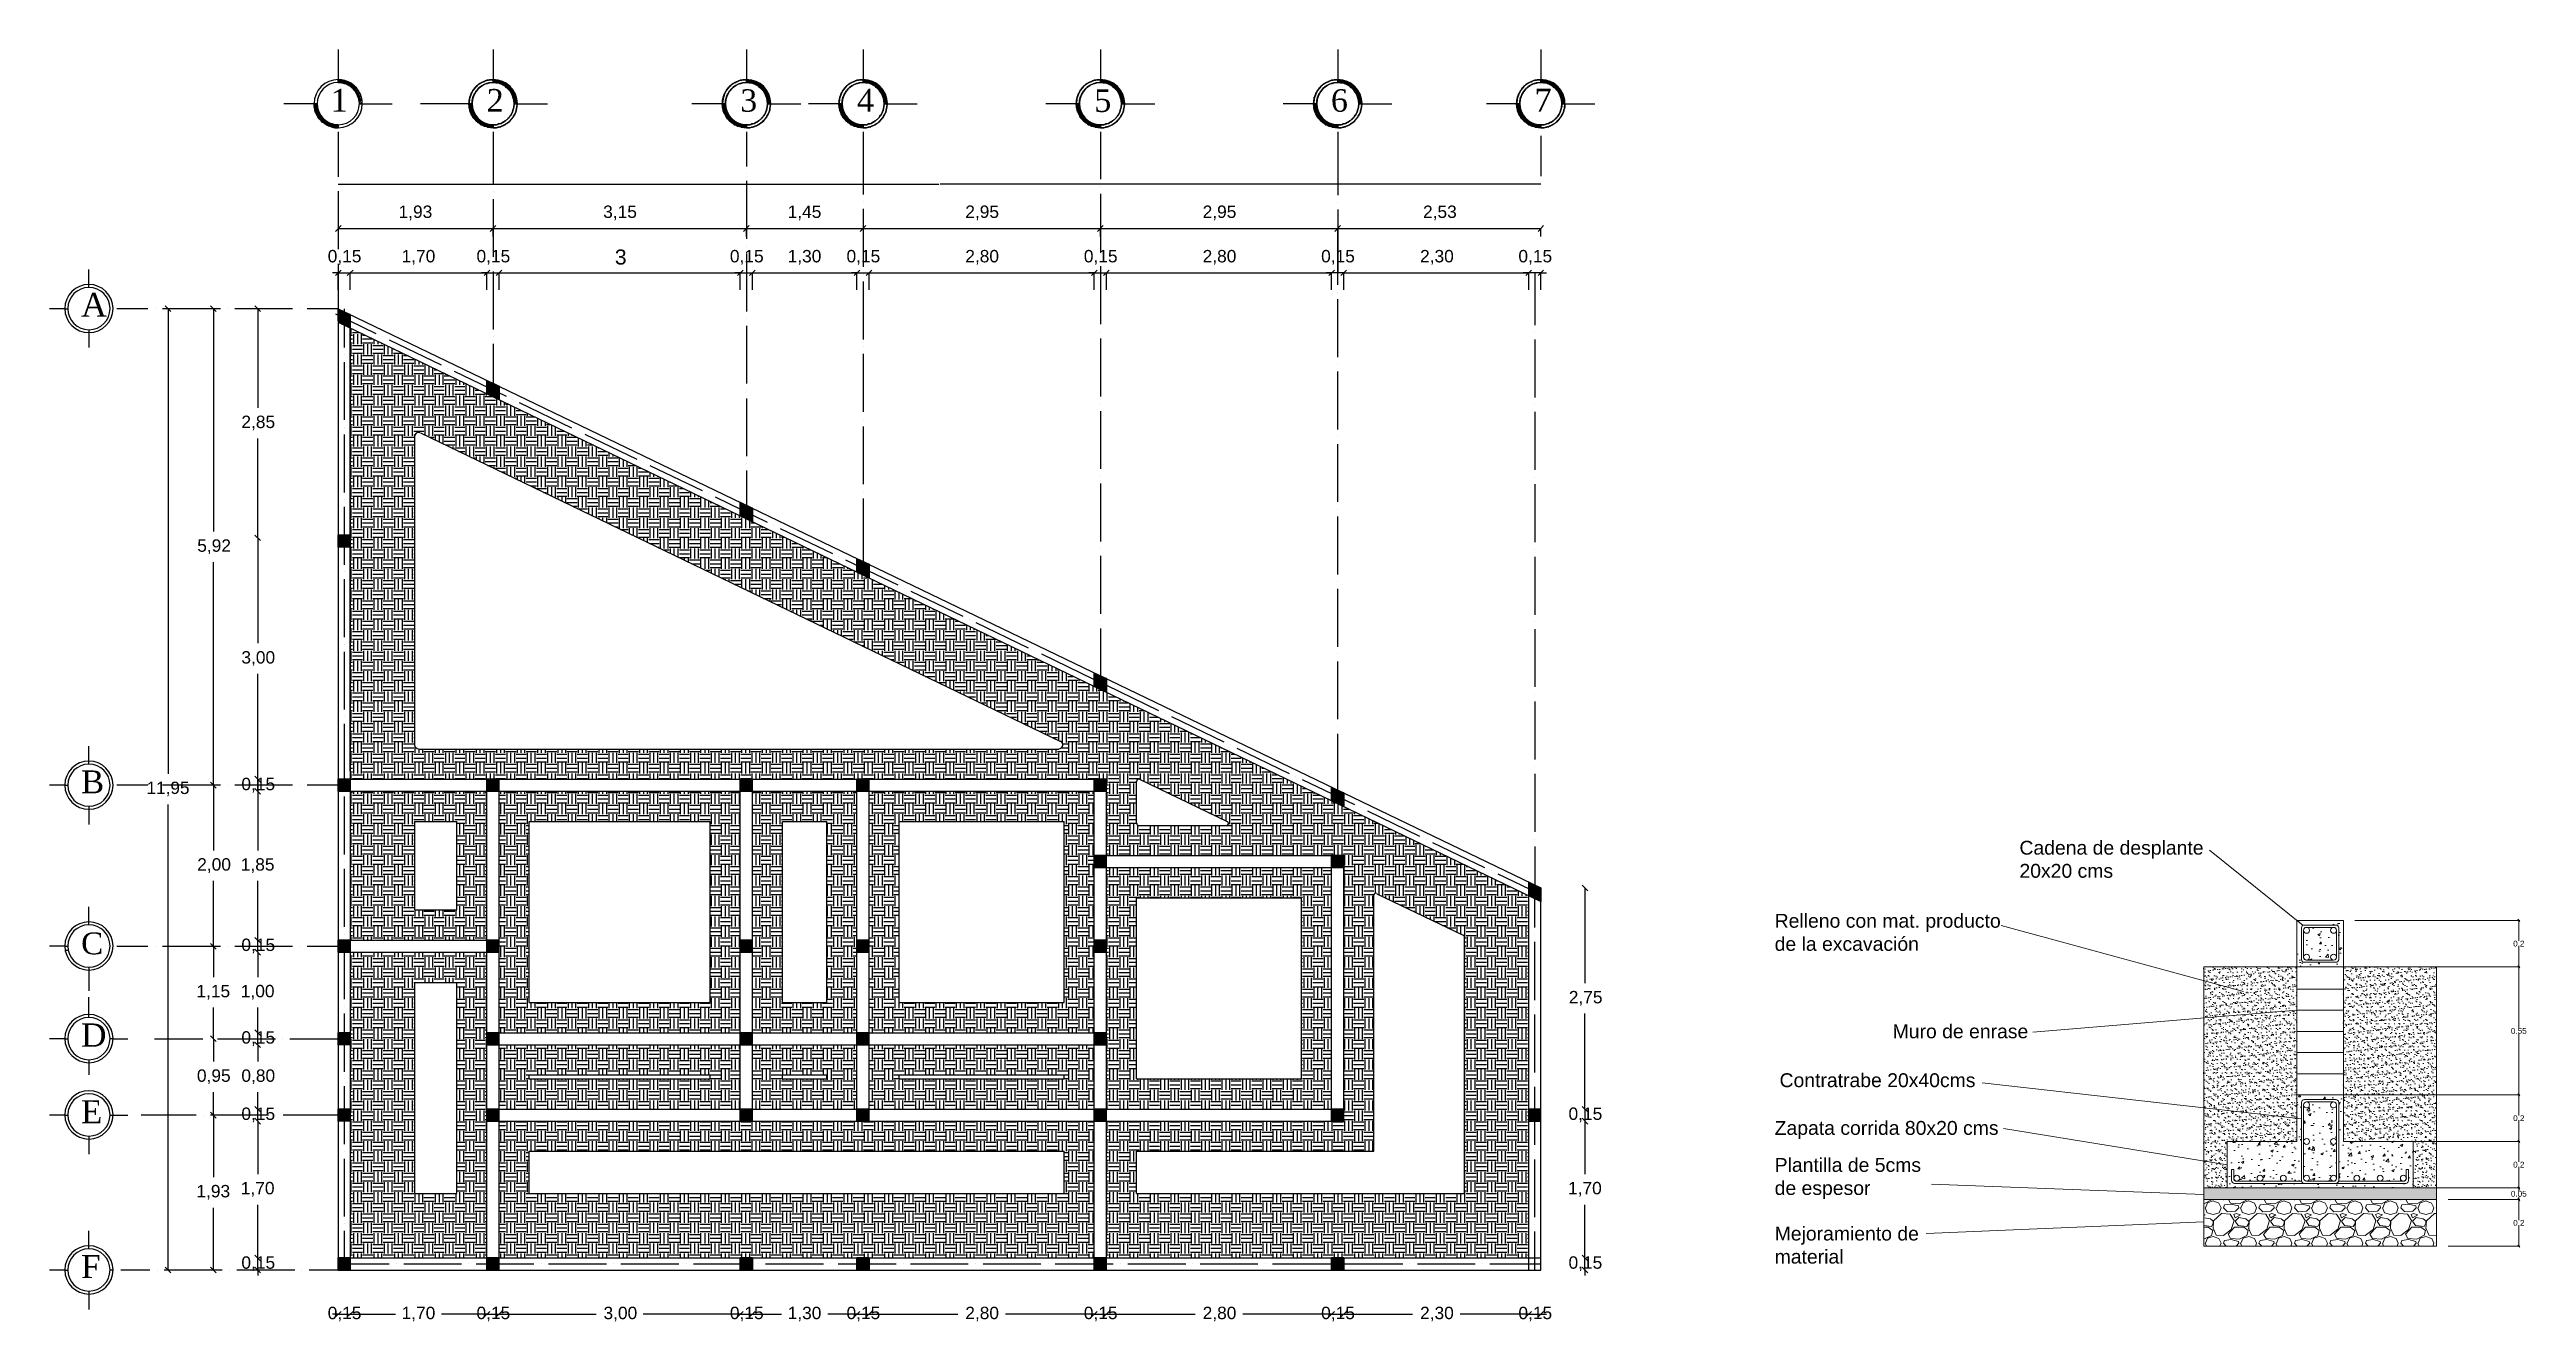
# Model space of a CAD drawing. Header units: millimetres. Extents: x 3504 to 3889, y 1729 to 1927.
import ezdxf

# ---------------------------------------------------------------- set-up
doc = ezdxf.new("R2010")
doc.units = ezdxf.units.MM
doc.styles.add('Arial$001H0', font='arial.ttf')
doc.styles.add('Dutch801RmBT$001H0', font='')
doc.styles.get("Standard").update_dxf_attribs({"font": 'arial.ttf'})
doc.styles.get('Dutch801RmBT$001H0').set_extended_font_data('Dutch801RmBT')
doc.dimstyles.new('Copia de ISO-25', dxfattribs={"dimtxt": 0.025, "dimasz": 0.009, "dimexe": 0.005, "dimexo": 0.05, "dimgap": 0, "dimtad": 0, "dimtih": 1, "dimtoh": 1, "dimdsep": 46, "dimtxsty": 'Standard', "dimblk": 'OBLIQUE', "dimcen": 0.005, "dimadec": 0, "dimazin": 0, "dimtfac": 1, "dimtmove": 0, "dimatfit": 3, "dimldrblk": 'NONE', "dimfxl": 1, "dimarcsym": 0})

msp = doc.modelspace()

# ---------------------------------------------------------------- texts
at = {"color": 18, "true_color": 0x000000}
for s, height, style, p in [('1', 3.52, 'Dutch801RmBT$001H0', (3547.77, 1916.86)), ('1', 3.52, 'Dutch801RmBT$001H0', (3547.77, 1916.86)), ('2', 3.52, 'Dutch801RmBT$001H0', (3571.99, 1916.86)), ('3', 3.48, 'Dutch801RmBT$001H0', (3611.4, 1916.86)), ('4', 3.53, 'Dutch801RmBT$001H0', (3629.52, 1916.86)), ('6', 3.48, 'Dutch801RmBT$001H0', (3703.18, 1916.86)), ('7', 3.56, 'Dutch801RmBT$001H0', (3734.8, 1916.86)), ('5', 3.52, 'Dutch801RmBT$001H0', (3666.39, 1916.82)), ('747,50', 0.038, 'Arial$001H0', (3642.26, 1905.56)), ('1,93', 1.928, 'Arial$001H0', (3558.31, 1900.35)), ('3,15', 1.928, 'Arial$001H0', (3590.1, 1900.35)), ('1,45', 1.928, 'Arial$001H0', (3618.76, 1900.35)), ('2,95', 1.928, 'Arial$001H0', (3646.36, 1900.35)), ('2,95', 1.928, 'Arial$001H0', (3683.24, 1900.35)), ('2,53', 1.928, 'Arial$001H0', (3717.48, 1900.35)), ('0,15', 1.928, 'Arial$001H0', (3547.3, 1893.45)), ('1,70', 1.928, 'Arial$001H0', (3558.78, 1893.45)), ('0,15', 1.928, 'Arial$001H0', (3570.42, 1893.45)), ('3', 2.34, 'Arial$001H0', (3591.92, 1893.11)), ('0,15', 1.928, 'Arial$001H0', (3609.79, 1893.45)), ('1,30', 1.928, 'Arial$001H0', (3618.76, 1893.45)), ('0,15', 1.928, 'Arial$001H0', (3627.91, 1893.45)), ('2,80', 1.928, 'Arial$001H0', (3646.36, 1893.45)), ('0,15', 1.928, 'Arial$001H0', (3664.78, 1893.45)), ('2,80', 1.928, 'Arial$001H0', (3683.24, 1893.45)), ('0,15', 1.928, 'Arial$001H0', (3701.65, 1893.45)), ('2,30', 1.928, 'Arial$001H0', (3717.02, 1893.45)), ('0,15', 1.928, 'Arial$001H0', (3732.3, 1893.45)), ('A', 3.69, 'Dutch801RmBT$001H0', (3508.99, 1885.02)), ('2,85', 1.928, 'Arial$001H0', (3533.89, 1867.71)), ('5,92', 1.928, 'Arial$001H0', (3527.03, 1848.49)), ('3,00', 1.928, 'Arial$001H0', (3533.89, 1831.13)), ('B', 3.54, 'Dutch801RmBT$001H0', (3508.99, 1810.98)), ('11,95', 1.91, 'Arial$001H0', (3519.15, 1810.86)), ('0,15', 1.928, 'Arial$001H0', (3533.89, 1811.45)), ('2,00', 1.928, 'Arial$001H0', (3527.03, 1798.96)), ('1,85', 1.928, 'Arial$001H0', (3533.8, 1798.96)), ('C', 3.39, 'Dutch801RmBT$001H0', (3508.99, 1785.96)), ('0,15', 1.928, 'Arial$001H0', (3533.89, 1786.47)), ('1,15', 1.928, 'Arial$001H0', (3526.9, 1779.28)), ('1,00', 1.928, 'Arial$001H0', (3533.8, 1779.28)), ('2,75', 1.928, 'Arial$001H0', (3740.13, 1778.34)), ('D', 3.61, 'Dutch801RmBT$001H0', (3508.99, 1771.61)), ('0,15', 1.928, 'Arial$001H0', (3533.89, 1772.08)), ('0,95', 1.928, 'Arial$001H0', (3526.98, 1766.15)), ('0,80', 1.928, 'Arial$001H0', (3533.89, 1766.15)), ('E', 3.56, 'Dutch801RmBT$001H0', (3508.99, 1759.72)), ('0,15', 1.928, 'Arial$001H0', (3533.89, 1760.23)), ('0,15', 1.928, 'Arial$001H0', (3740.09, 1760.23)), ('1,93', 1.928, 'Arial$001H0', (3526.9, 1748.2)), ('1,70', 1.928, 'Arial$001H0', (3533.8, 1748.67)), ('1,70', 1.928, 'Arial$001H0', (3740.01, 1748.67)), ('F', 3.57, 'Dutch801RmBT$001H0', (3508.99, 1735.67)), ('0,15', 1.928, 'Arial$001H0', (3533.89, 1737.11)), ('0,15', 1.928, 'Arial$001H0', (3740.09, 1737.11)), ('0,15', 1.928, 'Arial$001H0', (3547.3, 1729.28)), ('1,70', 1.928, 'Arial$001H0', (3558.78, 1729.28)), ('0,15', 1.928, 'Arial$001H0', (3570.42, 1729.28)), ('3,00', 1.928, 'Arial$001H0', (3590.15, 1729.28)), ('0,15', 1.928, 'Arial$001H0', (3609.79, 1729.28)), ('1,30', 1.928, 'Arial$001H0', (3618.76, 1729.28)), ('0,15', 1.928, 'Arial$001H0', (3627.91, 1729.28)), ('2,80', 1.928, 'Arial$001H0', (3646.36, 1729.28)), ('0,15', 1.928, 'Arial$001H0', (3664.78, 1729.28)), ('2,80', 1.928, 'Arial$001H0', (3683.24, 1729.28)), ('0,15', 1.928, 'Arial$001H0', (3701.65, 1729.28)), ('2,30', 1.928, 'Arial$001H0', (3717.02, 1729.28)), ('0,15', 1.928, 'Arial$001H0', (3732.3, 1729.28))]:
    msp.add_text(s, height=height, dxfattribs=dict(at, style=style)).set_placement(p)

# ---------------------------------------------------------------- blocks, each defined once
blk = doc.blocks.new('_Oblique')
at = {"color": 0, "linetype": 'ByBlock', "lineweight": -2}
blk.add_line((-0.5, -0.5), (0.5, 0.5), dxfattribs=at)
blk = doc.blocks.new('*D6')
at = {"color": 0, "lineweight": -2, "ltscale": 0.03, "transparency": 16777216}
for p, q in [((3400.549, 2138.24), (3400.858, 2138.24)), ((3400.853, 2138.24), (3400.853, 2138.152)), ((3400.549, 2138.04), (3400.858, 2138.04)), ((3400.853, 2138.04), (3400.853, 2138.127))]:
    blk.add_line(p, q, dxfattribs=at)
at = {"layer": 'Defpoints', "color": 0, "lineweight": 0, "ltscale": 0.03, "transparency": 16777216}
for p in [(3400.499, 2138.24), (3400.853, 2138.24), (3400.499, 2138.04)]:
    blk.add_point(p, dxfattribs=at)
at = {"color": 0, "lineweight": -2, "ltscale": 0.03, "transparency": 16777216, "xscale": 0.009, "yscale": 0.009, "zscale": 0.009}
for p, rotation in [((3400.853, 2138.24), 90), ((3400.853, 2138.04), 270)]:
    blk.add_blockref('_Oblique', p, dxfattribs=dict(at, rotation=rotation))
at = {"color": 0, "lineweight": 0, "ltscale": 0.03, "transparency": 16777216, "insert": (3400.853, 2138.14), "char_height": 0.025, "attachment_point": 5}
blk.add_mtext('0.2', dxfattribs=at)
blk = doc.blocks.new('_None')
blk = doc.blocks.new('*D7')
at = {"color": 0, "lineweight": -2, "ltscale": 0.03, "transparency": 16777216}
for p, q in [((3400.549, 2138.29), (3400.858, 2138.29)), ((3400.853, 2138.29), (3400.853, 2138.277)), ((3400.853, 2138.24), (3400.853, 2138.252)), ((3400.549, 2138.24), (3400.858, 2138.24))]:
    blk.add_line(p, q, dxfattribs=at)
at = {"layer": 'Defpoints', "color": 0, "lineweight": 0, "ltscale": 0.03, "transparency": 16777216}
for p in [(3400.499, 2138.29), (3400.853, 2138.29), (3400.499, 2138.24)]:
    blk.add_point(p, dxfattribs=at)
at = {"color": 0, "lineweight": -2, "ltscale": 0.03, "transparency": 16777216, "xscale": 0.009, "yscale": 0.009, "zscale": 0.009}
for p, rotation in [((3400.853, 2138.29), 90), ((3400.853, 2138.24), 270)]:
    blk.add_blockref('_Oblique', p, dxfattribs=dict(at, rotation=rotation))
at = {"color": 0, "lineweight": 0, "ltscale": 0.03, "transparency": 16777216, "insert": (3400.853, 2138.265), "char_height": 0.025, "attachment_point": 5}
blk.add_mtext('0.05', dxfattribs=at)
blk = doc.blocks.new('*D8')
at = {"color": 0, "lineweight": -2, "ltscale": 0.03, "transparency": 16777216}
for p, q in [((3400.149, 2139.44), (3400.858, 2139.44)), ((3400.853, 2139.44), (3400.853, 2139.352)), ((3400.853, 2139.24), (3400.853, 2139.327)), ((3400.149, 2139.24), (3400.858, 2139.24))]:
    blk.add_line(p, q, dxfattribs=at)
at = {"layer": 'Defpoints', "color": 0, "lineweight": 0, "ltscale": 0.03, "transparency": 16777216}
for p in [(3400.099, 2139.44), (3400.853, 2139.44), (3400.099, 2139.24)]:
    blk.add_point(p, dxfattribs=at)
at = {"color": 0, "lineweight": -2, "ltscale": 0.03, "transparency": 16777216, "xscale": 0.009, "yscale": 0.009, "zscale": 0.009}
for p, rotation in [((3400.853, 2139.44), 90), ((3400.853, 2139.24), 270)]:
    blk.add_blockref('_Oblique', p, dxfattribs=dict(at, rotation=rotation))
at = {"color": 0, "lineweight": 0, "ltscale": 0.03, "transparency": 16777216, "insert": (3400.853, 2139.34), "char_height": 0.025, "attachment_point": 5}
blk.add_mtext('0.2', dxfattribs=at)
blk = doc.blocks.new('*D9')
at = {"color": 0, "lineweight": -2, "ltscale": 0.03, "transparency": 16777216}
for p, q in [((3400.099, 2139.24), (3400.858, 2139.24)), ((3400.853, 2139.24), (3400.853, 2138.977)), ((3400.853, 2138.69), (3400.853, 2138.952)), ((3400.099, 2138.69), (3400.858, 2138.69))]:
    blk.add_line(p, q, dxfattribs=at)
at = {"layer": 'Defpoints', "color": 0, "lineweight": 0, "ltscale": 0.03, "transparency": 16777216}
for p in [(3400.099, 2139.24), (3400.099, 2138.69), (3400.853, 2138.69)]:
    blk.add_point(p, dxfattribs=at)
at = {"color": 0, "lineweight": -2, "ltscale": 0.03, "transparency": 16777216, "xscale": 0.009, "yscale": 0.009, "zscale": 0.009}
for p, rotation in [((3400.853, 2139.24), 90), ((3400.853, 2138.69), 270)]:
    blk.add_blockref('_Oblique', p, dxfattribs=dict(at, rotation=rotation))
at = {"color": 0, "lineweight": 0, "ltscale": 0.03, "transparency": 16777216, "insert": (3400.853, 2138.965), "char_height": 0.025, "attachment_point": 5}
blk.add_mtext('0.55', dxfattribs=at)
blk = doc.blocks.new('*D10')
at = {"color": 0, "lineweight": -2, "ltscale": 0.03, "transparency": 16777216}
for p, q in [((3400.099, 2138.69), (3400.858, 2138.69)), ((3400.853, 2138.69), (3400.853, 2138.602)), ((3400.853, 2138.49), (3400.853, 2138.577)), ((3400.099, 2138.49), (3400.858, 2138.49))]:
    blk.add_line(p, q, dxfattribs=at)
at = {"layer": 'Defpoints', "color": 0, "lineweight": 0, "ltscale": 0.03, "transparency": 16777216}
for p in [(3400.099, 2138.69), (3400.099, 2138.49), (3400.853, 2138.49)]:
    blk.add_point(p, dxfattribs=at)
at = {"color": 0, "lineweight": -2, "ltscale": 0.03, "transparency": 16777216, "xscale": 0.009, "yscale": 0.009, "zscale": 0.009}
for p, rotation in [((3400.853, 2138.69), 90), ((3400.853, 2138.49), 270)]:
    blk.add_blockref('_Oblique', p, dxfattribs=dict(at, rotation=rotation))
at = {"color": 0, "lineweight": 0, "ltscale": 0.03, "transparency": 16777216, "insert": (3400.853, 2138.59), "char_height": 0.025, "attachment_point": 5}
blk.add_mtext('0.2', dxfattribs=at)
blk = doc.blocks.new('*D11')
at = {"color": 0, "lineweight": -2, "ltscale": 0.03, "transparency": 16777216}
for p, q in [((3400.399, 2138.49), (3400.858, 2138.49)), ((3400.853, 2138.49), (3400.853, 2138.402)), ((3400.853, 2138.29), (3400.853, 2138.377)), ((3400.399, 2138.29), (3400.858, 2138.29))]:
    blk.add_line(p, q, dxfattribs=at)
at = {"layer": 'Defpoints', "color": 0, "lineweight": 0, "ltscale": 0.03, "transparency": 16777216}
for p in [(3400.399, 2138.49), (3400.399, 2138.29), (3400.853, 2138.29)]:
    blk.add_point(p, dxfattribs=at)
at = {"color": 0, "lineweight": -2, "ltscale": 0.03, "transparency": 16777216, "xscale": 0.009, "yscale": 0.009, "zscale": 0.009}
for p, rotation in [((3400.853, 2138.49), 90), ((3400.853, 2138.29), 270)]:
    blk.add_blockref('_Oblique', p, dxfattribs=dict(at, rotation=rotation))
at = {"color": 0, "lineweight": 0, "ltscale": 0.03, "transparency": 16777216, "insert": (3400.853, 2138.39), "char_height": 0.025, "attachment_point": 5}
blk.add_mtext('0.2', dxfattribs=at)
blk = doc.blocks.new('Dimensión zapata')
at = {"lineweight": 0, "ltscale": 0.03, "transparency": 33554687}
h = blk.add_hatch(dxfattribs=at)
h.set_pattern_fill('AR-CONC', color=256, scale=0.00059)
h.paths.add_polyline_path([(3399.94, 2139.269, 0.428884), (3399.954, 2139.282, 1), (3399.928, 2139.282, 0.433971)], flags=0)
h.paths.add_polyline_path([(3400.099, 2139.44), (3399.899, 2139.44), (3399.899, 2139.24), (3400.099, 2139.24)])
h.paths.add_polyline_path([(3400.079, 2139.272, -0.414214), (3400.067, 2139.26), (3399.931, 2139.26, -0.414214), (3399.919, 2139.272), (3399.919, 2139.408, -0.414214), (3399.931, 2139.42), (3400.067, 2139.42, -0.414214), (3400.079, 2139.408)], flags=16)
h.paths.add_polyline_path([(3400.069, 2139.281, -0.414214), (3400.057, 2139.269), (3399.94, 2139.269, -0.414214), (3399.928, 2139.281), (3399.928, 2139.398, -0.414214), (3399.94, 2139.41), (3400.057, 2139.41, -0.414214), (3400.069, 2139.398)], flags=0)
h = blk.add_hatch(dxfattribs=at)
h.set_pattern_fill('AR-CONC', color=256, scale=0.00059)
h.paths.add_polyline_path([(3400.069, 2139.396, -0.94455), (3400.044, 2139.397, -0.414214), (3400.057, 2139.41), (3399.941, 2139.41, -0.414214), (3399.954, 2139.397, -0.94455), (3399.928, 2139.396), (3399.928, 2139.283, -0.94455), (3399.954, 2139.282, -0.414214), (3399.941, 2139.269), (3400.057, 2139.269, -0.414214), (3400.044, 2139.282, -0.94455), (3400.069, 2139.283)])
h = blk.add_hatch(dxfattribs=at)
h.set_pattern_fill('AR-SAND', color=256, scale=0.00059)
h.paths.add_polyline_path([(3399.499, 2138.29), (3399.599, 2138.29), (3399.599, 2138.49), (3399.899, 2138.49), (3399.899, 2138.69), (3399.899, 2139.24), (3399.499, 2139.24)])
h = blk.add_hatch(dxfattribs=at)
h.set_pattern_fill('AR-SAND', color=256, scale=0.00059)
h.paths.add_polyline_path([(3400.099, 2138.69), (3400.099, 2138.49), (3400.399, 2138.49), (3400.399, 2138.29), (3400.499, 2138.29), (3400.499, 2139.24), (3400.099, 2139.24)])
h = blk.add_hatch(dxfattribs=at)
h.set_pattern_fill('AR-CONC', color=256, scale=0.00059)
h.paths.add_polyline_path([(3399.928, 2138.332, -1), (3399.954, 2138.332, -0.414214), (3399.941, 2138.319), (3400.057, 2138.319, -0.414214), (3400.044, 2138.332, -1), (3400.069, 2138.332), (3400.069, 2138.49, -1), (3400.044, 2138.49, -1), (3400.069, 2138.49), (3400.069, 2138.647, -1), (3400.044, 2138.647, -0.414214), (3400.057, 2138.66), (3399.941, 2138.66, -0.414214), (3399.954, 2138.647, -1), (3399.928, 2138.647), (3399.928, 2138.49, -1), (3399.954, 2138.49, -1), (3399.928, 2138.49)], flags=0)
h.paths.add_polyline_path([(3400.099, 2138.49), (3400.099, 2138.69), (3399.899, 2138.69), (3399.899, 2138.49), (3399.599, 2138.49), (3399.599, 2138.29), (3400.399, 2138.29), (3400.399, 2138.49)])
h.paths.add_polyline_path([(3400.169, 2138.332, -0.406448), (3400.157, 2138.319), (3400.165, 2138.319), (3400.257, 2138.319, -0.419957), (3400.244, 2138.332, -1), (3400.269, 2138.332, -0.408494), (3400.257, 2138.319), (3400.357, 2138.319, -0.414685), (3400.344, 2138.332, -1), (3400.369, 2138.332), (3400.369, 2138.37), (3400.379, 2138.37), (3400.379, 2138.322, -0.414214), (3400.367, 2138.31), (3400.067, 2138.31), (3399.931, 2138.31), (3399.631, 2138.31, -0.414214), (3399.619, 2138.322), (3399.619, 2138.37), (3399.628, 2138.37), (3399.628, 2138.332, -1), (3399.654, 2138.332, -0.413728), (3399.641, 2138.319), (3399.741, 2138.319, -0.419971), (3399.728, 2138.332, -1), (3399.754, 2138.332, -0.408479), (3399.741, 2138.319), (3399.833, 2138.319), (3399.841, 2138.319, -0.422008), (3399.828, 2138.332, -1), (3399.854, 2138.332, -0.406462), (3399.841, 2138.319), (3399.919, 2138.319), (3399.919, 2138.658, -0.414214), (3399.931, 2138.67), (3400.067, 2138.67, -0.414214), (3400.079, 2138.658), (3400.079, 2138.319), (3400.157, 2138.319, -0.422022), (3400.144, 2138.332, -1)], flags=16)
h.paths.add_polyline_path([(3400.069, 2138.331, -0.414214), (3400.057, 2138.319), (3399.941, 2138.319, -0.414214), (3399.928, 2138.332), (3399.928, 2138.647, -0.414214), (3399.941, 2138.66), (3400.057, 2138.66, -0.414214), (3400.069, 2138.648)], flags=0)
h.paths.add_polyline_path([(3400.044, 2138.332, -1), (3400.069, 2138.332, -1)], flags=0)
h.paths.add_polyline_path([(3400.044, 2138.49, -1), (3400.069, 2138.49, -1)], flags=0)
h.paths.add_polyline_path([(3399.928, 2138.49, -1), (3399.954, 2138.49, -1)], flags=0)
h.paths.add_polyline_path([(3400.044, 2138.647, -1), (3400.069, 2138.647, -1)], flags=0)
h = blk.add_hatch(dxfattribs=at)
h.set_pattern_fill('AR-CONC', color=256, scale=0.00059)
h.paths.add_polyline_path([(3400.069, 2138.647, -1), (3400.044, 2138.647, -0.414214), (3400.057, 2138.66), (3399.941, 2138.66, -0.414214), (3399.954, 2138.647, -1), (3399.928, 2138.647), (3399.928, 2138.49, -1), (3399.954, 2138.49, -1), (3399.928, 2138.49), (3399.928, 2138.332, -1), (3399.954, 2138.332, -0.414214), (3399.941, 2138.319), (3400.057, 2138.319, -0.414214), (3400.044, 2138.332, -1), (3400.069, 2138.332), (3400.069, 2138.49, -1), (3400.044, 2138.49, -1), (3400.069, 2138.49)])
h = blk.add_hatch(dxfattribs=at)
h.set_pattern_fill('AR-CONC', color=256, scale=0.0001)
h.set_pattern_definition([(50, (0, 0), (0.0182184669, -0.001593908554), [0.001905, -0.020955]), (355, (0, 0), (-0.00352434214, 0.01910568452), [0.001524, -0.01676405842]), (100.4514447, (0.001518, -0.000133), (0.01469412471, 0.01751177519), [0.00161900088, -0.01780902446]), (46.1842, (0, 0.00508), (0.02710790409, -0.00420423279), [0.0028575, -0.0314325]), (96.6355576, (0.00226, 0.00473), (0.0237404134, 0.02474261246), [0.00242850231, -0.02671356082]), (351.1841512, (0, 0.00508), (0.0237404134, 0.02474261246), [0.0022859967, -0.0251459732]), (21, (0.00254, 0.00381), (0.015161439127, -0.01022651982), [0.001905, -0.020955]), (326, (0.00254, 0.00381), (0.006180202835, 0.01841879661), [0.001524, -0.016764]), (71.451445, (0.003803, 0.002958), (0.02134164193, 0.00819227689), [0.00161900088, -0.01780899376]), (37.5, (0, 0), (0.000308860325, 0.008455503887), [0, -0.0165608, 0, -0.017018, 0, -0.0168275]), (7.5, (0, 0), (0.006681966251, 0.010018057482), [0, -0.0097028, 0, -0.0161798, 0, -0.0064135]), (327.5, (-0.005664, 0), (0.013559059517, -0.000572874399), [0, -0.00635, 0, -0.019812, 0, -0.026289]), (317.5, (-0.008204, 0), (0.01481291814, 0.002542649103), [0, -0.008255, 0, -0.0131572, 0, -0.018669])])
h.paths.add_polyline_path([(3400.399, 2138.24), (3400.499, 2138.24), (3400.499, 2138.29), (3400.399, 2138.29), (3399.599, 2138.29), (3399.499, 2138.29), (3399.499, 2138.24), (3399.599, 2138.24)])
h = blk.add_hatch(dxfattribs=at)
h.set_pattern_fill('GRAVEL', color=0, scale=0.006)
h.set_pattern_definition([(228.0127875, (0.109728, 0.1524), (-1.219200000096, -1.371599999915), [0.0205032864, -2.0298290184]), (184.969741, (0.096012, 0.13716), (1.828799999276, 0.152400008682), [0.035184283, -3.4832429336]), (132.5104471, (0.06096, 0.134112), (1.524000000644, -1.676399999415), [0.024808891, -2.4560833676]), (267.273689, (0.001524, 0.096012), (0.152400000319, 3.047999999984), [0.032040271, -3.1719862455]), (292.83365418, (0, 0.064008), (-0.762000000064, 1.828799999973), [0.031418022, -3.110388465]), (357.273689, (0.012192, 0.035052), (-3.047999999984, 0.152400000319), [0.032040271, -3.1719862455]), (37.69424047, (0.044196, 0.033528), (-1.981199999912, -1.524000000114), [0.0423716196, -4.194786919]), (72.25532837, (0.077724, 0.059436), (1.066800000287, 3.352799999909), [0.040003171, -3.960315396]), (121.42956562, (0.089916, 0.097536), (-1.219200000173, 1.981199999894), [0.03214878, -3.182732742]), (175.2363583, (0.073152, 0.124968), (1.676399999976, -0.152400000263), [0.036702797, -1.798436217]), (222.3974378, (0.036576, 0.128016), (-1.8287999999415, -1.676400000064), [0.047464675, -4.699006351]), (138.81407483, (0.1524, 0.094488), (-1.066799999936, 0.914400000074), [0.0162002724, -1.6038339495]), (171.4692344, (0.140208, 0.105156), (1.981200000053, -0.304799999654), [0.030820919, -3.05127834]), (225, (0.10973, 0.10973), (0, -0.1524), [0.0215525604, -0.1939735865]), (203.1985905, (0.09906, 0.128016), (0.76200000002, 0.30479999995), [0.011606479, -1.149037342]), (291.8014095, (0.088392, 0.123444), (-0.15240000003, 0.45719999999), [0.016413937, -0.8042851794]), (30.9637565, (0.094488, 0.108204), (0.45720000001, 0.30479999998), [0.0266591796, -0.861977889]), (161.5650512, (0.11735, 0.12192), (0.3048, -0.1524), [0.0192772284, -0.462653887]), (16.38954033, (0, 0.123444), (1.524, 0.4572), [0.02700528, -2.6735296004]), (70.34617594, (0.025908, 0.131064), (-0.609600000056, -1.67639999998), [0.0226559364, -2.2429329407]), (293.1985905, (0.117348, 0.1524), (-0.30479999995, 0.76200000002), [0.023212806, -1.1374310153]), (343.61045967, (0.126492, 0.131064), (-1.524000000032, 0.457199999893), [0.02700528, -2.6735296004]), (339.4439548, (0, 0.028956), (-0.762, 0.3048), [0.026042112, -1.276064059]), (294.7751406, (0.024384, 0.019812), (-0.762000000907, 1.676399999588), [0.021820327, -2.160215603]), (66.8014095, (0.118872, 0), (0.30479999995, 0.76200000002), [0.023212806, -1.1374310153]), (17.35402464, (0.128016, 0.021336), (-1.98119999996, -0.609600000128), [0.0255469644, -2.529142559]), (69.4439548, (0.044196, 0), (-0.304800000005, -0.762), [0.013021056, -1.289085115]), (101.3099325, (0.109728, 0), (-0.1524, 0.6096), [0.007770876, -0.769319698]), (165.9637565, (0.108204, 0.00762), (0.4572, -0.1524), [0.031418022, -0.5969432753]), (186.00900596, (0.077724, 0.01524), (1.523999999992, 0.15240000008), [0.02911602, -2.882481892]), (303.6900675, (0.09449, 0.09449), (-0.1524, 0.3048), [0.021979433, -0.5275065816]), (353.15722659, (0.10668, 0.0762), (2.590800000016, -0.304799999864), [0.0383734056, -3.798960544]), (60.9453959, (0.14478, 0.071628), (-0.609600000017, -1.06679999999), [0.0156904944, -1.553363539]), (90, (0.1524, 0.08534), (-0.1524, 0.1524), [0.009144, -0.143256]), (120.25643716, (0.074676, 0.019812), (0.609599999925, -1.066800000043), [0.0211720176, -2.0960364464]), (48.0127875, (0.064008, 0.0381), (1.2192000001, 1.37159999991), [0.041006573, -2.009325732]), (0, (0.09144, 0.06858), (0.1524, 0.1524), [0.039624, -0.112776]), (325.3048465, (0.131064, 0.06858), (1.524000000577, -1.066799999175), [0.0240965736, -2.3855590034]), (254.0546041, (0.150876, 0.054864), (-0.15239999999, -0.6096), [0.022189745, -1.0872990023]), (207.64597536, (0.14478, 0.033528), (-2.895600000106, -1.523999999798), [0.036128706, -3.5767478654]), (175.42607874, (0.112776, 0.016764), (-1.9812, 0.1524), [0.0382217676, -3.7839507874])])
h.paths.add_polyline_path([(3399.599, 2138.24), (3399.499, 2138.24), (3399.499, 2138.04), (3399.599, 2138.04), (3400.399, 2138.04), (3400.499, 2138.04), (3400.499, 2138.24), (3400.399, 2138.24)])
at = {"color": 18, "lineweight": 0, "ltscale": 0.03, "true_color": 0x000000}
for p, q in [((3399.926, 2139.418), (3399.524, 2139.742)), ((3399.67, 2139.135), (3398.628, 2139.418)), ((3399.499, 2138.04), (3399.499, 2139.24)), ((3399.499, 2139.24), (3399.899, 2139.24)), ((3400.499, 2139.24), (3400.099, 2139.24)), ((3400.499, 2138.04), (3400.499, 2139.24)), ((3399.899, 2139.145), (3400.099, 2139.145)), ((3399.899, 2139.054), (3398.764, 2138.96)), ((3399.899, 2139.054), (3400.099, 2139.054)), ((3399.899, 2138.963), (3400.099, 2138.963)), ((3399.899, 2138.872), (3400.099, 2138.872)), ((3399.899, 2138.781), (3400.099, 2138.781)), ((3398.547, 2138.742), (3399.919, 2138.587)), ((3400.057, 2138.66), (3399.94, 2138.66)), ((3399.599, 2138.39), (3398.638, 2138.545)), ((3399.619, 2138.322), (3399.619, 2138.37)), ((3399.628, 2138.37), (3399.619, 2138.37)), ((3399.628, 2138.331), (3399.628, 2138.37)), ((3400.369, 2138.37), (3400.379, 2138.37)), ((3400.369, 2138.331), (3400.369, 2138.37)), ((3400.379, 2138.322), (3400.379, 2138.37)), ((3399.499, 2138.262), (3398.329, 2138.307)), ((3399.931, 2138.31), (3399.631, 2138.31)), ((3399.833, 2138.319), (3399.64, 2138.319)), ((3399.833, 2138.319), (3399.919, 2138.319)), ((3400.057, 2138.319), (3399.94, 2138.319)), ((3399.941, 2138.319), (3399.941, 2138.319)), ((3400.058, 2138.319), (3400.056, 2138.319)), ((3400.067, 2138.31), (3400.367, 2138.31)), ((3400.165, 2138.319), (3400.079, 2138.319)), ((3400.165, 2138.319), (3400.357, 2138.319)), ((3399.499, 2138.144), (3398.306, 2138.095))]:
    blk.add_line(p, q, dxfattribs=at)
at = {"lineweight": 0, "ltscale": 0.03}
for p, q in [((3399.899, 2139.24), (3399.899, 2139.44)), ((3399.899, 2139.44), (3400.099, 2139.44)), ((3400.099, 2139.44), (3400.099, 2139.24)), ((3399.899, 2138.69), (3399.899, 2139.24)), ((3399.899, 2139.24), (3400.099, 2139.24)), ((3400.099, 2139.24), (3400.099, 2138.69)), ((3400.099, 2138.69), (3399.899, 2138.69)), ((3399.899, 2138.49), (3399.899, 2138.69)), ((3400.099, 2138.49), (3400.099, 2138.69)), ((3399.928, 2138.648), (3399.928, 2138.331)), ((3400.069, 2138.648), (3400.069, 2138.331)), ((3399.599, 2138.29), (3399.599, 2138.49)), ((3399.599, 2138.49), (3399.899, 2138.49)), ((3400.399, 2138.49), (3400.099, 2138.49)), ((3400.399, 2138.29), (3400.399, 2138.49)), ((3399.599, 2138.29), (3399.499, 2138.29)), ((3399.499, 2138.29), (3399.499, 2138.04)), ((3400.399, 2138.29), (3399.599, 2138.29)), ((3400.399, 2138.29), (3400.499, 2138.29)), ((3400.499, 2138.29), (3400.499, 2138.04)), ((3399.599, 2138.24), (3399.499, 2138.24)), ((3400.399, 2138.24), (3399.599, 2138.24)), ((3400.399, 2138.24), (3400.499, 2138.24)), ((3399.499, 2138.04), (3399.599, 2138.04)), ((3399.599, 2138.04), (3400.399, 2138.04)), ((3400.499, 2138.04), (3400.399, 2138.04))]:
    blk.add_line(p, q, dxfattribs=at)
at = {"color": 18, "lineweight": 0, "ltscale": 0.03, "true_color": 0x000000}
for points in [[(3399.931, 2139.26), (3400.067, 2139.26, 0.414214), (3400.079, 2139.272), (3400.079, 2139.408, 0.414214), (3400.067, 2139.42), (3399.931, 2139.42, 0.414214), (3399.919, 2139.408), (3399.919, 2139.272, 0.414214)], [(3399.94, 2139.269), (3400.057, 2139.269, 0.414214), (3400.069, 2139.281), (3400.069, 2139.398, 0.414214), (3400.057, 2139.41), (3399.94, 2139.41, 0.414214), (3399.928, 2139.398), (3399.928, 2139.281, 0.414214)], [(3399.919, 2138.658), (3399.919, 2138.322, 0.414214), (3399.931, 2138.31), (3400.067, 2138.31, 0.414214), (3400.079, 2138.322), (3400.079, 2138.658, 0.414214), (3400.067, 2138.67), (3399.931, 2138.67, 0.414214)]]:
    blk.add_lwpolyline(points, format="xyb", close=True, dxfattribs=at)
for centre in [(3399.941, 2139.397), (3400.057, 2139.397), (3399.941, 2139.282), (3400.057, 2139.282), (3399.941, 2138.647), (3400.057, 2138.647), (3399.941, 2138.49), (3400.057, 2138.49), (3399.641, 2138.332), (3399.741, 2138.332), (3399.841, 2138.332), (3399.941, 2138.332), (3400.057, 2138.332), (3400.157, 2138.332), (3400.257, 2138.332), (3400.357, 2138.332)]:
    blk.add_circle(centre, 0.0127, dxfattribs=at)
for centre, start, end in [((3400.057, 2138.648), 0, 90), ((3399.631, 2138.322), 180, 270), ((3399.64, 2138.331), 180, 270), ((3400.057, 2138.331), 270, 0), ((3400.357, 2138.331), 270, 0), ((3400.367, 2138.322), 270, 0)]:
    blk.add_arc(centre, 0.012, start, end, dxfattribs=at)
at = {"color": 18, "lineweight": 0, "ltscale": 0.03, "true_color": 0x000000, "char_height": 0.05958, "attachment_point": 1}
for s, width, heights, insert in [('Cadena de desplante 20x20 cms', 0.97236, [0.18], (3398.707, 2139.782)), ('Relleno con mat. producto de la excavación', 1.07448, [0], (3397.655, 2139.468)), ('Muro de enrase', 0.97236, [0.18], (3398.162, 2138.993)), ('Contratrabe 20x40cms', 0.97236, [0.18], (3397.676, 2138.783)), ('Zapata corrida 80x20 cms', 0.97236, [0.18], (3397.655, 2138.578)), ('Plantilla de 5cms de espesor', 0.70353, [0.18], (3397.655, 2138.419)), ('Mejoramiento de material', 0.70353, [0.258], (3397.655, 2138.124))]:
    blk.add_mtext_dynamic_manual_height_columns(s, width=width, gutter_width=0.298, heights=heights, dxfattribs=dict(at, insert=insert))
at = {"color": 18, "lineweight": 0, "ltscale": 0.03, "true_color": 0x000000}
for base, p1, p2, picture, middle in [((3400.853, 2139.44), (3400.099, 2139.24), (3400.099, 2139.44), '*D8', (3400.853, 2139.34)), ((3400.853, 2138.29), (3400.499, 2138.24), (3400.499, 2138.29), '*D7', (3400.853, 2138.265)), ((3400.853, 2138.24), (3400.499, 2138.04), (3400.499, 2138.24), '*D6', (3400.853, 2138.14))]:
    dim = blk.add_linear_dim(base=base, p1=p1, p2=p2, angle=270, dimstyle='Copia de ISO-25', dxfattribs=at)
    dim.commit()
    dim.dimension.update_dxf_attribs({"geometry": picture, "text_midpoint": middle})
for base, p1, p2, picture, middle in [((3400.853, 2138.69), (3400.099, 2139.24), (3400.099, 2138.69), '*D9', (3400.853, 2138.965)), ((3400.853, 2138.49), (3400.099, 2138.69), (3400.099, 2138.49), '*D10', (3400.853, 2138.59)), ((3400.853, 2138.29), (3400.399, 2138.49), (3400.399, 2138.29), '*D11', (3400.853, 2138.39))]:
    dim = blk.add_linear_dim(base=base, p1=p1, p2=p2, angle=90, dimstyle='Copia de ISO-25', override={"dimexo": 0}, dxfattribs=at)
    dim.commit()
    dim.dimension.update_dxf_attribs({"geometry": picture, "text_midpoint": middle})

# ---------------------------------------------------------------- hatches: boundary and pattern name
at = {"true_color": 0x000000}
for points in [[(3548.91, 1921.85), (3549.46, 1921.81), (3548.91, 1921.81)], [(3548.91, 1921.85), (3549.46, 1921.81), (3548.91, 1921.81)], [(3570.8, 1921.13), (3570.67, 1921.01), (3570.63, 1921.01)], [(3571.6, 1921.56), (3571.65, 1921.56), (3571.52, 1921.52)], [(3571.77, 1921.64), (3571.65, 1921.56), (3571.6, 1921.56)], [(3610.17, 1921.13), (3610.04, 1921.01), (3610, 1921.01)], [(3610.97, 1921.56), (3611.02, 1921.56), (3610.89, 1921.52)], [(3611.82, 1921.81), (3611.91, 1921.81), (3611.65, 1921.77)], [(3628.29, 1921.13), (3628.16, 1921.01), (3628.12, 1921.01)], [(3629.09, 1921.56), (3629.14, 1921.56), (3629.01, 1921.52)], [(3665.16, 1921.13), (3665.03, 1921.01), (3664.99, 1921.01)], [(3665.97, 1921.56), (3666.01, 1921.56), (3665.88, 1921.52)], [(3702.03, 1921.13), (3701.91, 1921.01), (3701.86, 1921.01)], [(3703.01, 1921.64), (3702.88, 1921.56), (3702.84, 1921.56)], [(3703.51, 1921.77), (3703.43, 1921.73), (3703.39, 1921.73)], [(3704.23, 1921.85), (3704.23, 1921.81), (3704.07, 1921.81)], [(3733.87, 1921.35), (3733.91, 1921.35), (3733.83, 1921.3)], [(3734.21, 1921.52), (3734.25, 1921.52), (3734.04, 1921.39)], [(3734.71, 1921.68), (3734.76, 1921.68), (3734.55, 1921.64)], [(3735.22, 1921.81), (3735.31, 1921.81), (3735.1, 1921.77)], [(3570, 1920.33), (3569.91, 1920.2), (3569.87, 1920.2)], [(3569.87, 1920.2), (3569.91, 1920.2), (3569.87, 1920.16)], [(3576.56, 1917.03), (3576.6, 1917.03), (3576.56, 1916.99)], [(3609.37, 1920.33), (3609.28, 1920.2), (3609.24, 1920.2)], [(3609.24, 1920.2), (3609.28, 1920.2), (3609.24, 1920.16)], [(3615.93, 1917.03), (3615.97, 1917.03), (3615.93, 1916.99)], [(3626.85, 1919.1), (3626.89, 1919.1), (3626.81, 1918.81)], [(3627.02, 1919.57), (3627.06, 1919.57), (3626.98, 1919.36)], [(3627.48, 1920.33), (3627.4, 1920.2), (3627.36, 1920.2)], [(3627.36, 1920.2), (3627.4, 1920.2), (3627.36, 1920.16)], [(3663.89, 1919.57), (3663.93, 1919.57), (3663.85, 1919.36)], [(3664.36, 1920.33), (3664.27, 1920.2), (3664.23, 1920.2)], [(3664.23, 1920.2), (3664.27, 1920.2), (3664.23, 1920.16)], [(3670.92, 1917.03), (3670.96, 1917.03), (3670.92, 1916.99)], [(3701.23, 1920.33), (3701.14, 1920.2), (3701.1, 1920.2)], [(3701.1, 1920.2), (3701.14, 1920.2), (3701.1, 1920.16)], [(3707.79, 1917.03), (3707.83, 1917.03), (3707.79, 1916.99)], [(3732.39, 1919.7), (3732.39, 1919.65), (3732.34, 1919.65)], [(3739.16, 1916.52), (3739.2, 1916.52), (3739.16, 1916.48)], [(3547.86, 1914.49), (3548.91, 1914.49), (3548.91, 1914.36)], [(3547.86, 1914.49), (3548.91, 1914.49), (3548.91, 1914.36)], [(3574.31, 1914.62), (3574.36, 1914.62), (3574.19, 1914.53)], [(3574.44, 1914.66), (3574.36, 1914.62), (3574.31, 1914.62)], [(3575.29, 1915.17), (3575.33, 1915.17), (3575.16, 1915.04)], [(3575.41, 1915.25), (3575.46, 1915.25), (3575.37, 1915.21)], [(3575.58, 1915.42), (3575.46, 1915.25), (3575.41, 1915.25)], [(3613.13, 1914.45), (3613.18, 1914.45), (3613.05, 1914.4)], [(3613.68, 1914.62), (3613.73, 1914.62), (3613.56, 1914.53)], [(3614.66, 1915.17), (3614.7, 1915.17), (3614.53, 1915.04)], [(3614.78, 1915.25), (3614.83, 1915.25), (3614.74, 1915.21)], [(3614.95, 1915.42), (3614.83, 1915.25), (3614.78, 1915.25)], [(3630.49, 1914.36), (3630.62, 1914.36), (3630.49, 1914.32)], [(3631.25, 1914.45), (3631.29, 1914.45), (3631.17, 1914.4)], [(3631.51, 1914.49), (3631.55, 1914.49), (3631.42, 1914.45)], [(3631.8, 1914.62), (3631.84, 1914.62), (3631.68, 1914.53)], [(3632.48, 1914.95), (3632.52, 1914.95), (3632.44, 1914.87)], [(3632.65, 1915.04), (3632.56, 1914.95), (3632.52, 1914.95)], [(3632.9, 1915.25), (3632.95, 1915.25), (3632.86, 1915.21)], [(3633.07, 1915.42), (3632.95, 1915.25), (3632.9, 1915.25)], [(3633.24, 1915.59), (3633.24, 1915.55), (3633.2, 1915.55)], [(3633.28, 1915.63), (3633.33, 1915.63), (3633.24, 1915.59)], [(3668.67, 1914.62), (3668.72, 1914.62), (3668.55, 1914.53)], [(3669.52, 1915.04), (3669.44, 1914.95), (3669.39, 1914.95)], [(3669.65, 1915.17), (3669.69, 1915.17), (3669.52, 1915.04)], [(3669.78, 1915.25), (3669.82, 1915.25), (3669.73, 1915.21)], [(3669.94, 1915.42), (3669.82, 1915.25), (3669.78, 1915.25)], [(3670.11, 1915.59), (3670.11, 1915.55), (3670.07, 1915.55)], [(3670.16, 1915.63), (3670.2, 1915.63), (3670.11, 1915.59)], [(3704.91, 1914.4), (3704.74, 1914.36), (3704.66, 1914.36)], [(3705.67, 1914.66), (3705.59, 1914.62), (3705.55, 1914.62)], [(3706.52, 1915.17), (3706.56, 1915.17), (3706.39, 1915.04)], [(3706.65, 1915.25), (3706.69, 1915.25), (3706.61, 1915.21)], [(3706.82, 1915.42), (3706.69, 1915.25), (3706.65, 1915.25)], [(3736.58, 1914.45), (3736.62, 1914.45), (3736.45, 1914.4)], [(3736.79, 1914.49), (3736.83, 1914.49), (3736.7, 1914.45)], [(3737.51, 1914.78), (3737.34, 1914.66), (3737.3, 1914.66)], [(3737.55, 1914.83), (3737.59, 1914.83), (3737.51, 1914.78)], [(3738.91, 1916.05), (3738.95, 1916.05), (3738.91, 1916.01)], [(3548.91, 1886.25), (3550.78, 1885.36), (3548.91, 1885.36)], [(3548.91, 1884.35), (3550.78, 1884.35), (3550.78, 1884.18)], [(3572.03, 1875.12), (3573, 1874.69), (3572.03, 1874.69)], [(3572.03, 1874.69), (3573, 1874.69), (3573, 1873.04)], [(3573, 1874.69), (3573.93, 1874.23), (3573, 1874.23)], [(3573, 1874.23), (3573.93, 1874.23), (3573.93, 1872.58)], [(3611.4, 1856.2), (3613.3, 1855.26), (3611.4, 1855.26)], [(3611.4, 1855.26), (3613.3, 1855.26), (3613.3, 1854.08)], [(3629.52, 1847.43), (3631.42, 1846.54), (3629.52, 1846.54)], [(3629.52, 1846.54), (3631.42, 1846.54), (3631.42, 1845.36)], [(3666.39, 1829.69), (3668.29, 1828.81), (3666.39, 1828.81)], [(3666.39, 1828.81), (3668.29, 1828.81), (3668.29, 1827.58)], [(3703.26, 1811.91), (3705.17, 1811.03), (3703.26, 1811.03)], [(3703.26, 1811.03), (3705.17, 1811.03), (3705.17, 1809.8)], [(3733.91, 1797.18), (3735.77, 1796.29), (3733.91, 1796.29)], [(3733.91, 1796.29), (3735.77, 1796.29), (3735.77, 1795.07)]]:
    msp.add_hatch(color=18, dxfattribs=at).paths.add_polyline_path(points)
h = msp.add_hatch(color=18, dxfattribs=at)
h.paths.add_polyline_path([(3549.46, 1921.81), (3548.91, 1921.81), (3549.97, 1921.68)])
h.paths.add_polyline_path([(3548.91, 1921.81), (3549.97, 1921.68), (3548.91, 1921.68)])
h = msp.add_hatch(color=18, dxfattribs=at)
h.paths.add_polyline_path([(3549.46, 1921.81), (3548.91, 1921.81), (3549.97, 1921.68)])
h.paths.add_polyline_path([(3548.91, 1921.81), (3549.97, 1921.68), (3548.91, 1921.68)])
h = msp.add_hatch(color=18, dxfattribs=at)
h.paths.add_polyline_path([(3549.97, 1921.68), (3548.91, 1921.68), (3550.48, 1921.52)])
h.paths.add_polyline_path([(3548.91, 1921.68), (3550.48, 1921.52), (3548.91, 1921.52)])
h = msp.add_hatch(color=18, dxfattribs=at)
h.paths.add_polyline_path([(3549.97, 1921.68), (3548.91, 1921.68), (3550.48, 1921.52)])
h.paths.add_polyline_path([(3548.91, 1921.68), (3550.48, 1921.52), (3548.91, 1921.52)])
h = msp.add_hatch(color=18, dxfattribs=at)
h.paths.add_polyline_path([(3550.48, 1921.52), (3548.91, 1921.52), (3550.73, 1921.39)])
h.paths.add_polyline_path([(3548.91, 1921.52), (3550.73, 1921.39), (3548.91, 1921.39)])
h = msp.add_hatch(color=18, dxfattribs=at)
h.paths.add_polyline_path([(3550.48, 1921.52), (3548.91, 1921.52), (3550.73, 1921.39)])
h.paths.add_polyline_path([(3548.91, 1921.52), (3550.73, 1921.39), (3548.91, 1921.39)])
h = msp.add_hatch(color=18, dxfattribs=at)
h.paths.add_polyline_path([(3550.73, 1921.39), (3548.91, 1921.39), (3550.78, 1921.35)])
h.paths.add_polyline_path([(3548.91, 1921.39), (3550.78, 1921.35), (3549.42, 1921.35)])
h = msp.add_hatch(color=18, dxfattribs=at)
h.paths.add_polyline_path([(3550.73, 1921.39), (3548.91, 1921.39), (3550.78, 1921.35)])
h.paths.add_polyline_path([(3548.91, 1921.39), (3550.78, 1921.35), (3549.42, 1921.35)])
h = msp.add_hatch(color=18, dxfattribs=at)
h.paths.add_polyline_path([(3550.78, 1921.35), (3549.42, 1921.35), (3550.95, 1921.26)])
h.paths.add_polyline_path([(3549.42, 1921.35), (3550.95, 1921.26), (3549.8, 1921.26)])
h = msp.add_hatch(color=18, dxfattribs=at)
h.paths.add_polyline_path([(3550.78, 1921.35), (3549.42, 1921.35), (3550.95, 1921.26)])
h.paths.add_polyline_path([(3549.42, 1921.35), (3550.95, 1921.26), (3549.8, 1921.26)])
h = msp.add_hatch(color=18, dxfattribs=at)
h.paths.add_polyline_path([(3550.95, 1921.26), (3549.8, 1921.26), (3550.99, 1921.22)])
h.paths.add_polyline_path([(3549.8, 1921.26), (3550.99, 1921.22), (3549.93, 1921.22)])
h = msp.add_hatch(color=18, dxfattribs=at)
h.paths.add_polyline_path([(3550.95, 1921.26), (3549.8, 1921.26), (3550.99, 1921.22)])
h.paths.add_polyline_path([(3549.8, 1921.26), (3550.99, 1921.22), (3549.93, 1921.22)])
h = msp.add_hatch(color=18, dxfattribs=at)
h.paths.add_polyline_path([(3550.99, 1921.22), (3549.93, 1921.22), (3551.24, 1921.01)])
h.paths.add_polyline_path([(3549.93, 1921.22), (3551.24, 1921.01), (3550.4, 1921.01)])
h = msp.add_hatch(color=18, dxfattribs=at)
h.paths.add_polyline_path([(3550.99, 1921.22), (3549.93, 1921.22), (3551.24, 1921.01)])
h.paths.add_polyline_path([(3549.93, 1921.22), (3551.24, 1921.01), (3550.4, 1921.01)])
h = msp.add_hatch(color=18, dxfattribs=at)
h.paths.add_polyline_path([(3551.24, 1921.01), (3550.4, 1921.01), (3551.37, 1920.92)])
h.paths.add_polyline_path([(3550.4, 1921.01), (3551.37, 1920.92), (3550.56, 1920.92)])
h = msp.add_hatch(color=18, dxfattribs=at)
h.paths.add_polyline_path([(3551.24, 1921.01), (3550.4, 1921.01), (3551.37, 1920.92)])
h.paths.add_polyline_path([(3550.4, 1921.01), (3551.37, 1920.92), (3550.56, 1920.92)])
h = msp.add_hatch(color=18, dxfattribs=at)
h.paths.add_polyline_path([(3551.37, 1920.92), (3550.56, 1920.92), (3551.54, 1920.75)])
h.paths.add_polyline_path([(3550.56, 1920.92), (3551.54, 1920.75), (3550.86, 1920.75)])
h = msp.add_hatch(color=18, dxfattribs=at)
h.paths.add_polyline_path([(3551.37, 1920.92), (3550.56, 1920.92), (3551.54, 1920.75)])
h.paths.add_polyline_path([(3550.56, 1920.92), (3551.54, 1920.75), (3550.86, 1920.75)])
h = msp.add_hatch(color=18, dxfattribs=at)
h.paths.add_polyline_path([(3551.54, 1920.75), (3550.86, 1920.75), (3551.75, 1920.54)])
h.paths.add_polyline_path([(3550.86, 1920.75), (3551.75, 1920.54), (3551.07, 1920.54)])
h = msp.add_hatch(color=18, dxfattribs=at)
h.paths.add_polyline_path([(3551.54, 1920.75), (3550.86, 1920.75), (3551.75, 1920.54)])
h.paths.add_polyline_path([(3550.86, 1920.75), (3551.75, 1920.54), (3551.07, 1920.54)])
h = msp.add_hatch(color=18, dxfattribs=at)
h.paths.add_polyline_path([(3551.75, 1920.54), (3551.07, 1920.54), (3551.88, 1920.41)])
h.paths.add_polyline_path([(3551.07, 1920.54), (3551.88, 1920.41), (3551.24, 1920.41)])
h = msp.add_hatch(color=18, dxfattribs=at)
h.paths.add_polyline_path([(3551.75, 1920.54), (3551.07, 1920.54), (3551.88, 1920.41)])
h.paths.add_polyline_path([(3551.07, 1920.54), (3551.88, 1920.41), (3551.24, 1920.41)])
h = msp.add_hatch(color=18, dxfattribs=at)
h.paths.add_polyline_path([(3551.88, 1920.41), (3551.24, 1920.41), (3552.09, 1920.12)])
h.paths.add_polyline_path([(3551.24, 1920.41), (3552.09, 1920.12), (3551.5, 1920.12)])
h = msp.add_hatch(color=18, dxfattribs=at)
h.paths.add_polyline_path([(3551.88, 1920.41), (3551.24, 1920.41), (3552.09, 1920.12)])
h.paths.add_polyline_path([(3551.24, 1920.41), (3552.09, 1920.12), (3551.5, 1920.12)])
h = msp.add_hatch(color=18, dxfattribs=at)
h.paths.add_polyline_path([(3571.14, 1921.35), (3571.18, 1921.39)])
h.paths.add_polyline_path([(3571.18, 1921.39), (3571.14, 1921.35), (3571.1, 1921.35)])
h = msp.add_hatch(color=18, dxfattribs=at)
h.paths.add_polyline_path([(3572.03, 1921.73), (3572.15, 1921.73)])
h.paths.add_polyline_path([(3572.03, 1921.73), (3572.15, 1921.73), (3572.2, 1921.73)])
h = msp.add_hatch(color=18, dxfattribs=at)
h.paths.add_polyline_path([(3572.2, 1921.73), (3572.28, 1921.77)])
h.paths.add_polyline_path([(3572.28, 1921.77), (3572.2, 1921.73), (3572.15, 1921.73)])
h = msp.add_hatch(color=18, dxfattribs=at)
h.paths.add_polyline_path([(3572.28, 1921.77), (3572.45, 1921.81)])
h.paths.add_polyline_path([(3572.28, 1921.77), (3572.45, 1921.81), (3572.54, 1921.81)])
h = msp.add_hatch(color=18, dxfattribs=at)
h.paths.add_polyline_path([(3572.54, 1921.81), (3572.58, 1921.81)])
h.paths.add_polyline_path([(3572.58, 1921.81), (3572.54, 1921.81), (3572.45, 1921.81)])
h = msp.add_hatch(color=18, dxfattribs=at)
h.paths.add_polyline_path([(3572.58, 1921.81), (3572.7, 1921.81)])
h.paths.add_polyline_path([(3572.58, 1921.81), (3572.7, 1921.81), (3572.83, 1921.81)])
h = msp.add_hatch(color=18, dxfattribs=at)
h.paths.add_polyline_path([(3573, 1921.81), (3573, 1921.85)])
h.paths.add_polyline_path([(3573, 1921.85), (3573, 1921.81), (3572.83, 1921.81)])
h = msp.add_hatch(color=18, dxfattribs=at)
h.paths.add_polyline_path([(3573.26, 1921.81), (3573, 1921.81), (3573.81, 1921.73)])
h.paths.add_polyline_path([(3573, 1921.81), (3573.81, 1921.73), (3573, 1921.73)])
h = msp.add_hatch(color=18, dxfattribs=at)
h.paths.add_polyline_path([(3573.81, 1921.73), (3573, 1921.73), (3574.36, 1921.56)])
h.paths.add_polyline_path([(3573, 1921.73), (3574.36, 1921.56), (3573, 1921.56)])
h = msp.add_hatch(color=18, dxfattribs=at)
h.paths.add_polyline_path([(3574.36, 1921.56), (3573, 1921.56), (3574.78, 1921.39)])
h.paths.add_polyline_path([(3573, 1921.56), (3574.78, 1921.39), (3573, 1921.39)])
h = msp.add_hatch(color=18, dxfattribs=at)
h.paths.add_polyline_path([(3574.78, 1921.39), (3573, 1921.39), (3574.86, 1921.35)])
h.paths.add_polyline_path([(3573, 1921.39), (3574.86, 1921.35), (3573.42, 1921.35)])
h = msp.add_hatch(color=18, dxfattribs=at)
h.paths.add_polyline_path([(3574.86, 1921.35), (3573.42, 1921.35)])
h.paths.add_polyline_path([(3573.42, 1921.35), (3574.86, 1921.35), (3573.51, 1921.35)])
h = msp.add_hatch(color=18, dxfattribs=at)
h.paths.add_polyline_path([(3574.86, 1921.35), (3573.51, 1921.35), (3575.03, 1921.22)])
h.paths.add_polyline_path([(3573.51, 1921.35), (3575.03, 1921.22), (3573.97, 1921.22)])
h = msp.add_hatch(color=18, dxfattribs=at)
h.paths.add_polyline_path([(3575.03, 1921.22), (3573.97, 1921.22), (3575.33, 1921.01)])
h.paths.add_polyline_path([(3573.97, 1921.22), (3575.33, 1921.01), (3574.44, 1921.01)])
h = msp.add_hatch(color=18, dxfattribs=at)
h.paths.add_polyline_path([(3575.33, 1921.01), (3574.44, 1921.01)])
h.paths.add_polyline_path([(3574.44, 1921.01), (3575.33, 1921.01), (3574.48, 1921.01)])
h = msp.add_hatch(color=18, dxfattribs=at)
h.paths.add_polyline_path([(3575.33, 1921.01), (3574.48, 1921.01), (3575.63, 1920.75)])
h.paths.add_polyline_path([(3574.48, 1921.01), (3575.63, 1920.75), (3574.91, 1920.75)])
h = msp.add_hatch(color=18, dxfattribs=at)
h.paths.add_polyline_path([(3575.63, 1920.75), (3574.91, 1920.75), (3575.71, 1920.63)])
h.paths.add_polyline_path([(3574.91, 1920.75), (3575.71, 1920.63), (3575.03, 1920.63)])
h = msp.add_hatch(color=18, dxfattribs=at)
h.paths.add_polyline_path([(3575.71, 1920.63), (3575.03, 1920.63), (3575.92, 1920.41)])
h.paths.add_polyline_path([(3575.03, 1920.63), (3575.92, 1920.41), (3575.29, 1920.41)])
h = msp.add_hatch(color=18, dxfattribs=at)
h.paths.add_polyline_path([(3575.92, 1920.41), (3575.29, 1920.41), (3576.09, 1920.2)])
h.paths.add_polyline_path([(3575.29, 1920.41), (3576.09, 1920.2), (3575.5, 1920.2)])
h = msp.add_hatch(color=18, dxfattribs=at)
h.paths.add_polyline_path([(3610.51, 1921.35), (3610.55, 1921.39)])
h.paths.add_polyline_path([(3610.55, 1921.39), (3610.51, 1921.35), (3610.47, 1921.35)])
h = msp.add_hatch(color=18, dxfattribs=at)
h.paths.add_polyline_path([(3611.02, 1921.56), (3611.14, 1921.64)])
h.paths.add_polyline_path([(3611.14, 1921.64), (3611.02, 1921.56), (3610.97, 1921.56)])
h = msp.add_hatch(color=18, dxfattribs=at)
h.paths.add_polyline_path([(3611.57, 1921.73), (3611.65, 1921.77)])
h.paths.add_polyline_path([(3611.65, 1921.77), (3611.57, 1921.73), (3611.52, 1921.73)])
h = msp.add_hatch(color=18, dxfattribs=at)
h.paths.add_polyline_path([(3611.91, 1921.81), (3611.95, 1921.81)])
h.paths.add_polyline_path([(3611.95, 1921.81), (3611.91, 1921.81), (3611.82, 1921.81)])
h = msp.add_hatch(color=18, dxfattribs=at)
h.paths.add_polyline_path([(3612.37, 1921.81), (3612.37, 1921.85)])
h.paths.add_polyline_path([(3612.37, 1921.85), (3612.37, 1921.81), (3612.2, 1921.81)])
h = msp.add_hatch(color=18, dxfattribs=at)
h.paths.add_polyline_path([(3612.63, 1921.81), (3612.37, 1921.81), (3613.18, 1921.73)])
h.paths.add_polyline_path([(3612.37, 1921.81), (3613.18, 1921.73), (3612.37, 1921.73)])
h = msp.add_hatch(color=18, dxfattribs=at)
h.paths.add_polyline_path([(3613.18, 1921.73), (3612.37, 1921.73), (3613.73, 1921.56)])
h.paths.add_polyline_path([(3612.37, 1921.73), (3613.73, 1921.56), (3612.37, 1921.56)])
h = msp.add_hatch(color=18, dxfattribs=at)
h.paths.add_polyline_path([(3613.73, 1921.56), (3612.37, 1921.56), (3614.15, 1921.39)])
h.paths.add_polyline_path([(3612.37, 1921.56), (3614.15, 1921.39), (3612.37, 1921.39)])
h = msp.add_hatch(color=18, dxfattribs=at)
h.paths.add_polyline_path([(3614.15, 1921.39), (3612.37, 1921.39), (3614.23, 1921.35)])
h.paths.add_polyline_path([(3612.37, 1921.39), (3614.23, 1921.35), (3612.79, 1921.35)])
h = msp.add_hatch(color=18, dxfattribs=at)
h.paths.add_polyline_path([(3614.23, 1921.35), (3612.79, 1921.35)])
h.paths.add_polyline_path([(3612.79, 1921.35), (3614.23, 1921.35), (3612.88, 1921.35)])
h = msp.add_hatch(color=18, dxfattribs=at)
h.paths.add_polyline_path([(3614.23, 1921.35), (3612.88, 1921.35), (3614.4, 1921.22)])
h.paths.add_polyline_path([(3612.88, 1921.35), (3614.4, 1921.22), (3613.34, 1921.22)])
h = msp.add_hatch(color=18, dxfattribs=at)
h.paths.add_polyline_path([(3614.4, 1921.22), (3613.34, 1921.22), (3614.7, 1921.01)])
h.paths.add_polyline_path([(3613.34, 1921.22), (3614.7, 1921.01), (3613.81, 1921.01)])
h = msp.add_hatch(color=18, dxfattribs=at)
h.paths.add_polyline_path([(3614.7, 1921.01), (3613.81, 1921.01)])
h.paths.add_polyline_path([(3613.81, 1921.01), (3614.7, 1921.01), (3613.85, 1921.01)])
h = msp.add_hatch(color=18, dxfattribs=at)
h.paths.add_polyline_path([(3614.7, 1921.01), (3613.85, 1921.01), (3615, 1920.75)])
h.paths.add_polyline_path([(3613.85, 1921.01), (3615, 1920.75), (3614.28, 1920.75)])
h = msp.add_hatch(color=18, dxfattribs=at)
h.paths.add_polyline_path([(3615, 1920.75), (3614.28, 1920.75), (3615.08, 1920.63)])
h.paths.add_polyline_path([(3614.28, 1920.75), (3615.08, 1920.63), (3614.4, 1920.63)])
h = msp.add_hatch(color=18, dxfattribs=at)
h.paths.add_polyline_path([(3615.08, 1920.63), (3614.4, 1920.63), (3615.29, 1920.41)])
h.paths.add_polyline_path([(3614.4, 1920.63), (3615.29, 1920.41), (3614.66, 1920.41)])
h = msp.add_hatch(color=18, dxfattribs=at)
h.paths.add_polyline_path([(3615.29, 1920.41), (3614.66, 1920.41), (3615.46, 1920.2)])
h.paths.add_polyline_path([(3614.66, 1920.41), (3615.46, 1920.2), (3614.87, 1920.2)])
h = msp.add_hatch(color=18, dxfattribs=at)
h.paths.add_polyline_path([(3628.63, 1921.35), (3628.67, 1921.39)])
h.paths.add_polyline_path([(3628.67, 1921.39), (3628.63, 1921.35), (3628.58, 1921.35)])
h = msp.add_hatch(color=18, dxfattribs=at)
h.paths.add_polyline_path([(3629.14, 1921.56), (3629.26, 1921.64)])
h.paths.add_polyline_path([(3629.26, 1921.64), (3629.14, 1921.56), (3629.09, 1921.56)])
h = msp.add_hatch(color=18, dxfattribs=at)
h.paths.add_polyline_path([(3629.69, 1921.73), (3629.77, 1921.77)])
h.paths.add_polyline_path([(3629.77, 1921.77), (3629.69, 1921.73), (3629.64, 1921.73)])
h = msp.add_hatch(color=18, dxfattribs=at)
h.paths.add_polyline_path([(3629.77, 1921.77), (3629.94, 1921.81)])
h.paths.add_polyline_path([(3629.77, 1921.77), (3629.94, 1921.81), (3630.02, 1921.81)])
h = msp.add_hatch(color=18, dxfattribs=at)
h.paths.add_polyline_path([(3630.02, 1921.81), (3630.07, 1921.81)])
h.paths.add_polyline_path([(3630.07, 1921.81), (3630.02, 1921.81), (3629.94, 1921.81)])
h = msp.add_hatch(color=18, dxfattribs=at)
h.paths.add_polyline_path([(3630.07, 1921.81), (3630.19, 1921.81)])
h.paths.add_polyline_path([(3630.07, 1921.81), (3630.19, 1921.81), (3630.32, 1921.81)])
h = msp.add_hatch(color=18, dxfattribs=at)
h.paths.add_polyline_path([(3630.49, 1921.81), (3630.49, 1921.85)])
h.paths.add_polyline_path([(3630.49, 1921.85), (3630.49, 1921.81), (3630.32, 1921.81)])
h = msp.add_hatch(color=18, dxfattribs=at)
h.paths.add_polyline_path([(3630.74, 1921.81), (3630.49, 1921.81), (3631.29, 1921.73)])
h.paths.add_polyline_path([(3630.49, 1921.81), (3631.29, 1921.73), (3630.49, 1921.73)])
h = msp.add_hatch(color=18, dxfattribs=at)
h.paths.add_polyline_path([(3631.29, 1921.73), (3630.49, 1921.73), (3631.84, 1921.56)])
h.paths.add_polyline_path([(3630.49, 1921.73), (3631.84, 1921.56), (3630.49, 1921.56)])
h = msp.add_hatch(color=18, dxfattribs=at)
h.paths.add_polyline_path([(3631.84, 1921.56), (3630.49, 1921.56), (3632.27, 1921.39)])
h.paths.add_polyline_path([(3630.49, 1921.56), (3632.27, 1921.39), (3630.49, 1921.39)])
h = msp.add_hatch(color=18, dxfattribs=at)
h.paths.add_polyline_path([(3632.27, 1921.39), (3630.49, 1921.39), (3632.35, 1921.35)])
h.paths.add_polyline_path([(3630.49, 1921.39), (3632.35, 1921.35), (3630.91, 1921.35)])
h = msp.add_hatch(color=18, dxfattribs=at)
h.paths.add_polyline_path([(3632.35, 1921.35), (3630.91, 1921.35)])
h.paths.add_polyline_path([(3630.91, 1921.35), (3632.35, 1921.35), (3631, 1921.35)])
h = msp.add_hatch(color=18, dxfattribs=at)
h.paths.add_polyline_path([(3632.35, 1921.35), (3631, 1921.35), (3632.52, 1921.22)])
h.paths.add_polyline_path([(3631, 1921.35), (3632.52, 1921.22), (3631.51, 1921.22)])
h = msp.add_hatch(color=18, dxfattribs=at)
h.paths.add_polyline_path([(3632.52, 1921.22), (3631.51, 1921.22), (3632.82, 1921.01)])
h.paths.add_polyline_path([(3631.51, 1921.22), (3632.82, 1921.01), (3631.93, 1921.01)])
h = msp.add_hatch(color=18, dxfattribs=at)
h.paths.add_polyline_path([(3632.82, 1921.01), (3631.93, 1921.01)])
h.paths.add_polyline_path([(3631.93, 1921.01), (3632.82, 1921.01), (3631.97, 1921.01)])
h = msp.add_hatch(color=18, dxfattribs=at)
h.paths.add_polyline_path([(3632.82, 1921.01), (3631.97, 1921.01), (3633.11, 1920.75)])
h.paths.add_polyline_path([(3631.97, 1921.01), (3633.11, 1920.75), (3632.39, 1920.75)])
h = msp.add_hatch(color=18, dxfattribs=at)
h.paths.add_polyline_path([(3633.11, 1920.75), (3632.39, 1920.75), (3633.24, 1920.63)])
h.paths.add_polyline_path([(3632.39, 1920.75), (3633.24, 1920.63), (3632.52, 1920.63)])
h = msp.add_hatch(color=18, dxfattribs=at)
h.paths.add_polyline_path([(3633.24, 1920.63), (3632.52, 1920.63), (3633.41, 1920.41)])
h.paths.add_polyline_path([(3632.52, 1920.63), (3633.41, 1920.41), (3632.78, 1920.41)])
h = msp.add_hatch(color=18, dxfattribs=at)
h.paths.add_polyline_path([(3633.41, 1920.41), (3632.78, 1920.41), (3633.58, 1920.2)])
h.paths.add_polyline_path([(3632.78, 1920.41), (3633.58, 1920.2), (3632.99, 1920.2)])
h = msp.add_hatch(color=18, dxfattribs=at)
h.paths.add_polyline_path([(3665.5, 1921.35), (3665.54, 1921.39)])
h.paths.add_polyline_path([(3665.54, 1921.39), (3665.5, 1921.35), (3665.46, 1921.35)])
h = msp.add_hatch(color=18, dxfattribs=at)
h.paths.add_polyline_path([(3666.01, 1921.56), (3666.13, 1921.64)])
h.paths.add_polyline_path([(3666.13, 1921.64), (3666.01, 1921.56), (3665.97, 1921.56)])
h = msp.add_hatch(color=18, dxfattribs=at)
h.paths.add_polyline_path([(3666.56, 1921.73), (3666.64, 1921.77)])
h.paths.add_polyline_path([(3666.64, 1921.77), (3666.56, 1921.73), (3666.52, 1921.73)])
h = msp.add_hatch(color=18, dxfattribs=at)
h.paths.add_polyline_path([(3666.64, 1921.77), (3666.81, 1921.81)])
h.paths.add_polyline_path([(3666.64, 1921.77), (3666.81, 1921.81), (3666.9, 1921.81)])
h = msp.add_hatch(color=18, dxfattribs=at)
h.paths.add_polyline_path([(3666.9, 1921.81), (3666.94, 1921.81)])
h.paths.add_polyline_path([(3666.94, 1921.81), (3666.9, 1921.81), (3666.81, 1921.81)])
h = msp.add_hatch(color=18, dxfattribs=at)
h.paths.add_polyline_path([(3666.94, 1921.81), (3667.07, 1921.81)])
h.paths.add_polyline_path([(3666.94, 1921.81), (3667.07, 1921.81), (3667.19, 1921.81)])
h = msp.add_hatch(color=18, dxfattribs=at)
h.paths.add_polyline_path([(3667.36, 1921.81), (3667.36, 1921.85)])
h.paths.add_polyline_path([(3667.36, 1921.85), (3667.36, 1921.81), (3667.19, 1921.81)])
h = msp.add_hatch(color=18, dxfattribs=at)
h.paths.add_polyline_path([(3667.62, 1921.81), (3667.36, 1921.81), (3668.17, 1921.73)])
h.paths.add_polyline_path([(3667.36, 1921.81), (3668.17, 1921.73), (3667.36, 1921.73)])
h = msp.add_hatch(color=18, dxfattribs=at)
h.paths.add_polyline_path([(3668.17, 1921.73), (3667.36, 1921.73), (3668.72, 1921.56)])
h.paths.add_polyline_path([(3667.36, 1921.73), (3668.72, 1921.56), (3667.36, 1921.56)])
h = msp.add_hatch(color=18, dxfattribs=at)
h.paths.add_polyline_path([(3668.72, 1921.56), (3667.36, 1921.56), (3669.14, 1921.39)])
h.paths.add_polyline_path([(3667.36, 1921.56), (3669.14, 1921.39), (3667.36, 1921.39)])
h = msp.add_hatch(color=18, dxfattribs=at)
h.paths.add_polyline_path([(3669.14, 1921.39), (3667.36, 1921.39), (3669.22, 1921.35)])
h.paths.add_polyline_path([(3667.36, 1921.39), (3669.22, 1921.35), (3667.79, 1921.35)])
h = msp.add_hatch(color=18, dxfattribs=at)
h.paths.add_polyline_path([(3669.22, 1921.35), (3667.79, 1921.35)])
h.paths.add_polyline_path([(3667.79, 1921.35), (3669.22, 1921.35), (3667.87, 1921.35)])
h = msp.add_hatch(color=18, dxfattribs=at)
h.paths.add_polyline_path([(3669.22, 1921.35), (3667.87, 1921.35), (3669.39, 1921.22)])
h.paths.add_polyline_path([(3667.87, 1921.35), (3669.39, 1921.22), (3668.38, 1921.22)])
h = msp.add_hatch(color=18, dxfattribs=at)
h.paths.add_polyline_path([(3669.39, 1921.22), (3668.38, 1921.22), (3669.69, 1921.01)])
h.paths.add_polyline_path([(3668.38, 1921.22), (3669.69, 1921.01), (3668.8, 1921.01)])
h = msp.add_hatch(color=18, dxfattribs=at)
h.paths.add_polyline_path([(3669.69, 1921.01), (3668.8, 1921.01)])
h.paths.add_polyline_path([(3668.8, 1921.01), (3669.69, 1921.01), (3668.84, 1921.01)])
h = msp.add_hatch(color=18, dxfattribs=at)
h.paths.add_polyline_path([(3669.69, 1921.01), (3668.84, 1921.01), (3669.99, 1920.75)])
h.paths.add_polyline_path([(3668.84, 1921.01), (3669.99, 1920.75), (3669.27, 1920.75)])
h = msp.add_hatch(color=18, dxfattribs=at)
h.paths.add_polyline_path([(3669.99, 1920.75), (3669.27, 1920.75), (3670.11, 1920.63)])
h.paths.add_polyline_path([(3669.27, 1920.75), (3670.11, 1920.63), (3669.39, 1920.63)])
h = msp.add_hatch(color=18, dxfattribs=at)
h.paths.add_polyline_path([(3670.11, 1920.63), (3669.39, 1920.63), (3670.28, 1920.41)])
h.paths.add_polyline_path([(3669.39, 1920.63), (3670.28, 1920.41), (3669.65, 1920.41)])
h = msp.add_hatch(color=18, dxfattribs=at)
h.paths.add_polyline_path([(3670.28, 1920.41), (3669.65, 1920.41), (3670.45, 1920.2)])
h.paths.add_polyline_path([(3669.65, 1920.41), (3670.45, 1920.2), (3669.86, 1920.2)])
h = msp.add_hatch(color=18, dxfattribs=at)
h.paths.add_polyline_path([(3702.29, 1921.3), (3702.33, 1921.35)])
h.paths.add_polyline_path([(3702.29, 1921.3), (3702.33, 1921.35), (3702.37, 1921.35)])
h = msp.add_hatch(color=18, dxfattribs=at)
h.paths.add_polyline_path([(3702.37, 1921.35), (3702.41, 1921.39)])
h.paths.add_polyline_path([(3702.41, 1921.39), (3702.37, 1921.35), (3702.33, 1921.35)])
h = msp.add_hatch(color=18, dxfattribs=at)
h.paths.add_polyline_path([(3702.75, 1921.52), (3702.84, 1921.56)])
h.paths.add_polyline_path([(3702.75, 1921.52), (3702.84, 1921.56), (3702.88, 1921.56)])
h = msp.add_hatch(color=18, dxfattribs=at)
h.paths.add_polyline_path([(3703.26, 1921.73), (3703.39, 1921.73)])
h.paths.add_polyline_path([(3703.26, 1921.73), (3703.39, 1921.73), (3703.43, 1921.73)])
h = msp.add_hatch(color=18, dxfattribs=at)
h.paths.add_polyline_path([(3703.51, 1921.77), (3703.68, 1921.81)])
h.paths.add_polyline_path([(3703.51, 1921.77), (3703.68, 1921.81), (3703.77, 1921.81)])
h = msp.add_hatch(color=18, dxfattribs=at)
h.paths.add_polyline_path([(3703.81, 1921.81), (3703.94, 1921.81)])
h.paths.add_polyline_path([(3703.81, 1921.81), (3703.94, 1921.81), (3704.07, 1921.81)])
h = msp.add_hatch(color=18, dxfattribs=at)
h.paths.add_polyline_path([(3704.49, 1921.81), (3704.23, 1921.81), (3705.04, 1921.73)])
h.paths.add_polyline_path([(3704.23, 1921.81), (3705.04, 1921.73), (3704.23, 1921.73)])
h = msp.add_hatch(color=18, dxfattribs=at)
h.paths.add_polyline_path([(3705.04, 1921.73), (3704.23, 1921.73), (3705.59, 1921.56)])
h.paths.add_polyline_path([(3704.23, 1921.73), (3705.59, 1921.56), (3704.23, 1921.56)])
h = msp.add_hatch(color=18, dxfattribs=at)
h.paths.add_polyline_path([(3705.59, 1921.56), (3704.23, 1921.56), (3706.01, 1921.39)])
h.paths.add_polyline_path([(3704.23, 1921.56), (3706.01, 1921.39), (3704.23, 1921.39)])
h = msp.add_hatch(color=18, dxfattribs=at)
h.paths.add_polyline_path([(3706.01, 1921.39), (3704.23, 1921.39), (3706.1, 1921.35)])
h.paths.add_polyline_path([(3704.23, 1921.39), (3706.1, 1921.35), (3704.66, 1921.35)])
h = msp.add_hatch(color=18, dxfattribs=at)
h.paths.add_polyline_path([(3706.1, 1921.35), (3704.66, 1921.35)])
h.paths.add_polyline_path([(3704.66, 1921.35), (3706.1, 1921.35), (3704.74, 1921.35)])
h = msp.add_hatch(color=18, dxfattribs=at)
h.paths.add_polyline_path([(3706.1, 1921.35), (3704.74, 1921.35), (3706.27, 1921.22)])
h.paths.add_polyline_path([(3704.74, 1921.35), (3706.27, 1921.22), (3705.21, 1921.22)])
h = msp.add_hatch(color=18, dxfattribs=at)
h.paths.add_polyline_path([(3706.27, 1921.22), (3705.21, 1921.22), (3706.56, 1921.01)])
h.paths.add_polyline_path([(3705.21, 1921.22), (3706.56, 1921.01), (3705.67, 1921.01)])
h = msp.add_hatch(color=18, dxfattribs=at)
h.paths.add_polyline_path([(3706.56, 1921.01), (3705.67, 1921.01)])
h.paths.add_polyline_path([(3705.67, 1921.01), (3706.56, 1921.01), (3705.72, 1921.01)])
h = msp.add_hatch(color=18, dxfattribs=at)
h.paths.add_polyline_path([(3706.56, 1921.01), (3705.72, 1921.01), (3706.86, 1920.75)])
h.paths.add_polyline_path([(3705.72, 1921.01), (3706.86, 1920.75), (3706.14, 1920.75)])
h = msp.add_hatch(color=18, dxfattribs=at)
h.paths.add_polyline_path([(3706.86, 1920.75), (3706.14, 1920.75), (3706.94, 1920.63)])
h.paths.add_polyline_path([(3706.14, 1920.75), (3706.94, 1920.63), (3706.27, 1920.63)])
h = msp.add_hatch(color=18, dxfattribs=at)
h.paths.add_polyline_path([(3706.94, 1920.63), (3706.27, 1920.63), (3707.16, 1920.41)])
h.paths.add_polyline_path([(3706.27, 1920.63), (3707.16, 1920.41), (3706.52, 1920.41)])
h = msp.add_hatch(color=18, dxfattribs=at)
h.paths.add_polyline_path([(3707.16, 1920.41), (3706.52, 1920.41), (3707.32, 1920.2)])
h.paths.add_polyline_path([(3706.52, 1920.41), (3707.32, 1920.2), (3706.73, 1920.2)])
h = msp.add_hatch(color=18, dxfattribs=at)
h.paths.add_polyline_path([(3733.7, 1921.22), (3733.74, 1921.26)])
h.paths.add_polyline_path([(3733.7, 1921.22), (3733.74, 1921.26), (3733.78, 1921.26)])
h = msp.add_hatch(color=18, dxfattribs=at)
h.paths.add_polyline_path([(3733.78, 1921.26), (3733.83, 1921.3)])
h.paths.add_polyline_path([(3733.83, 1921.3), (3733.78, 1921.26), (3733.74, 1921.26)])
h = msp.add_hatch(color=18, dxfattribs=at)
h.paths.add_polyline_path([(3733.91, 1921.35), (3733.95, 1921.39)])
h.paths.add_polyline_path([(3733.91, 1921.35), (3733.95, 1921.39), (3733.99, 1921.39)])
h = msp.add_hatch(color=18, dxfattribs=at)
h.paths.add_polyline_path([(3734.25, 1921.52), (3734.33, 1921.52)])
h.paths.add_polyline_path([(3734.33, 1921.52), (3734.25, 1921.52), (3734.21, 1921.52)])
h = msp.add_hatch(color=18, dxfattribs=at)
h.paths.add_polyline_path([(3734.76, 1921.68), (3734.84, 1921.73)])
h.paths.add_polyline_path([(3734.84, 1921.73), (3734.76, 1921.68), (3734.71, 1921.68)])
h = msp.add_hatch(color=18, dxfattribs=at)
h.paths.add_polyline_path([(3734.97, 1921.73), (3735.1, 1921.77)])
h.paths.add_polyline_path([(3735.1, 1921.77), (3734.97, 1921.73), (3734.93, 1921.73)])
h = msp.add_hatch(color=18, dxfattribs=at)
h.paths.add_polyline_path([(3735.31, 1921.81), (3735.39, 1921.81)])
h.paths.add_polyline_path([(3735.39, 1921.81), (3735.31, 1921.81), (3735.22, 1921.81)])
h = msp.add_hatch(color=18, dxfattribs=at)
h.paths.add_polyline_path([(3735.77, 1921.81), (3735.77, 1921.85)])
h.paths.add_polyline_path([(3735.77, 1921.85), (3735.77, 1921.81), (3735.65, 1921.81)])
h = msp.add_hatch(color=18, dxfattribs=at)
h.paths.add_polyline_path([(3736.07, 1921.81), (3735.77, 1921.81), (3736.62, 1921.73)])
h.paths.add_polyline_path([(3735.77, 1921.81), (3736.62, 1921.73), (3735.77, 1921.73)])
h = msp.add_hatch(color=18, dxfattribs=at)
h.paths.add_polyline_path([(3736.62, 1921.73), (3735.77, 1921.73), (3737.13, 1921.56)])
h.paths.add_polyline_path([(3735.77, 1921.73), (3737.13, 1921.56), (3735.77, 1921.56)])
h = msp.add_hatch(color=18, dxfattribs=at)
h.paths.add_polyline_path([(3737.13, 1921.56), (3735.77, 1921.56), (3737.59, 1921.39)])
h.paths.add_polyline_path([(3735.77, 1921.56), (3737.59, 1921.39), (3735.77, 1921.39)])
h = msp.add_hatch(color=18, dxfattribs=at)
h.paths.add_polyline_path([(3737.59, 1921.39), (3735.77, 1921.39), (3737.64, 1921.35)])
h.paths.add_polyline_path([(3735.77, 1921.39), (3737.64, 1921.35), (3736.2, 1921.35)])
h = msp.add_hatch(color=18, dxfattribs=at)
h.paths.add_polyline_path([(3737.64, 1921.35), (3736.2, 1921.35), (3737.68, 1921.35)])
h.paths.add_polyline_path([(3736.2, 1921.35), (3737.68, 1921.35), (3736.28, 1921.35)])
h = msp.add_hatch(color=18, dxfattribs=at)
h.paths.add_polyline_path([(3737.68, 1921.35), (3736.28, 1921.35), (3737.85, 1921.22)])
h.paths.add_polyline_path([(3736.28, 1921.35), (3737.85, 1921.22), (3736.79, 1921.22)])
h = msp.add_hatch(color=18, dxfattribs=at)
h.paths.add_polyline_path([(3737.85, 1921.22), (3736.79, 1921.22), (3738.1, 1921.01)])
h.paths.add_polyline_path([(3736.79, 1921.22), (3738.1, 1921.01), (3737.25, 1921.01)])
h = msp.add_hatch(color=18, dxfattribs=at)
h.paths.add_polyline_path([(3738.1, 1921.01), (3737.25, 1921.01), (3738.4, 1920.75)])
h.paths.add_polyline_path([(3737.25, 1921.01), (3738.4, 1920.75), (3737.72, 1920.75)])
h = msp.add_hatch(color=18, dxfattribs=at)
h.paths.add_polyline_path([(3738.4, 1920.75), (3737.72, 1920.75), (3738.52, 1920.63)])
h.paths.add_polyline_path([(3737.72, 1920.75), (3738.52, 1920.63), (3737.8, 1920.63)])
h = msp.add_hatch(color=18, dxfattribs=at)
h.paths.add_polyline_path([(3738.52, 1920.63), (3737.8, 1920.63), (3738.69, 1920.41)])
h.paths.add_polyline_path([(3737.8, 1920.63), (3738.69, 1920.41), (3738.1, 1920.41)])
h = msp.add_hatch(color=18, dxfattribs=at)
h.paths.add_polyline_path([(3738.69, 1920.41), (3738.1, 1920.41), (3738.86, 1920.2)])
h.paths.add_polyline_path([(3738.1, 1920.41), (3738.86, 1920.2), (3738.27, 1920.2)])
h = msp.add_hatch(color=18, dxfattribs=at)
h.paths.add_polyline_path([(3545.65, 1918.09), (3545.19, 1918.09), (3545.7, 1917.58)])
h.paths.add_polyline_path([(3545.19, 1918.09), (3545.7, 1917.58), (3545.19, 1917.58)])
h = msp.add_hatch(color=18, dxfattribs=at)
h.paths.add_polyline_path([(3545.65, 1918.09), (3545.19, 1918.09), (3545.7, 1917.58)])
h.paths.add_polyline_path([(3545.19, 1918.09), (3545.7, 1917.58), (3545.19, 1917.58)])
h = msp.add_hatch(color=18, dxfattribs=at)
h.paths.add_polyline_path([(3545.7, 1917.58), (3545.19, 1917.58), (3545.7, 1917.54)])
h.paths.add_polyline_path([(3545.19, 1917.58), (3545.7, 1917.54), (3545.23, 1917.54)])
h = msp.add_hatch(color=18, dxfattribs=at)
h.paths.add_polyline_path([(3545.7, 1917.58), (3545.19, 1917.58), (3545.7, 1917.54)])
h.paths.add_polyline_path([(3545.19, 1917.58), (3545.7, 1917.54), (3545.23, 1917.54)])
h = msp.add_hatch(color=18, dxfattribs=at)
h.paths.add_polyline_path([(3545.7, 1917.54), (3545.23, 1917.54), (3545.78, 1917.07)])
h.paths.add_polyline_path([(3545.23, 1917.54), (3545.78, 1917.07), (3545.32, 1917.07)])
h = msp.add_hatch(color=18, dxfattribs=at)
h.paths.add_polyline_path([(3545.7, 1917.54), (3545.23, 1917.54), (3545.78, 1917.07)])
h.paths.add_polyline_path([(3545.23, 1917.54), (3545.78, 1917.07), (3545.32, 1917.07)])
h = msp.add_hatch(color=18, dxfattribs=at)
h.paths.add_polyline_path([(3545.78, 1917.07), (3545.32, 1917.07), (3545.82, 1917.03)])
h.paths.add_polyline_path([(3545.32, 1917.07), (3545.82, 1917.03), (3545.32, 1917.03)])
h = msp.add_hatch(color=18, dxfattribs=at)
h.paths.add_polyline_path([(3545.78, 1917.07), (3545.32, 1917.07), (3545.82, 1917.03)])
h.paths.add_polyline_path([(3545.32, 1917.07), (3545.82, 1917.03), (3545.32, 1917.03)])
h = msp.add_hatch(color=18, dxfattribs=at)
h.paths.add_polyline_path([(3545.82, 1917.03), (3545.32, 1917.03), (3545.99, 1916.6)])
h.paths.add_polyline_path([(3545.32, 1917.03), (3545.99, 1916.6), (3545.48, 1916.6)])
h = msp.add_hatch(color=18, dxfattribs=at)
h.paths.add_polyline_path([(3545.82, 1917.03), (3545.32, 1917.03), (3545.99, 1916.6)])
h.paths.add_polyline_path([(3545.32, 1917.03), (3545.99, 1916.6), (3545.48, 1916.6)])
h = msp.add_hatch(color=18, dxfattribs=at)
h.paths.add_polyline_path([(3545.99, 1916.6), (3545.48, 1916.6), (3546.03, 1916.52)])
h.paths.add_polyline_path([(3545.48, 1916.6), (3546.03, 1916.52), (3545.53, 1916.52)])
h = msp.add_hatch(color=18, dxfattribs=at)
h.paths.add_polyline_path([(3545.99, 1916.6), (3545.48, 1916.6), (3546.03, 1916.52)])
h.paths.add_polyline_path([(3545.48, 1916.6), (3546.03, 1916.52), (3545.53, 1916.52)])
h = msp.add_hatch(color=18, dxfattribs=at)
h.paths.add_polyline_path([(3546.03, 1916.52), (3545.53, 1916.52), (3546.29, 1916.14)])
h.paths.add_polyline_path([(3545.53, 1916.52), (3546.29, 1916.14), (3545.7, 1916.14)])
h = msp.add_hatch(color=18, dxfattribs=at)
h.paths.add_polyline_path([(3546.03, 1916.52), (3545.53, 1916.52), (3546.29, 1916.14)])
h.paths.add_polyline_path([(3545.53, 1916.52), (3546.29, 1916.14), (3545.7, 1916.14)])
h = msp.add_hatch(color=18, dxfattribs=at)
h.paths.add_polyline_path([(3552.09, 1920.12), (3551.5, 1920.12), (3552.13, 1920.03)])
h.paths.add_polyline_path([(3551.5, 1920.12), (3552.13, 1920.03), (3551.58, 1920.03)])
h = msp.add_hatch(color=18, dxfattribs=at)
h.paths.add_polyline_path([(3552.09, 1920.12), (3551.5, 1920.12), (3552.13, 1920.03)])
h.paths.add_polyline_path([(3551.5, 1920.12), (3552.13, 1920.03), (3551.58, 1920.03)])
h = msp.add_hatch(color=18, dxfattribs=at)
h.paths.add_polyline_path([(3552.13, 1920.03), (3551.58, 1920.03), (3552.34, 1919.65)])
h.paths.add_polyline_path([(3551.58, 1920.03), (3552.34, 1919.65), (3551.79, 1919.65)])
h = msp.add_hatch(color=18, dxfattribs=at)
h.paths.add_polyline_path([(3552.13, 1920.03), (3551.58, 1920.03), (3552.34, 1919.65)])
h.paths.add_polyline_path([(3551.58, 1920.03), (3552.34, 1919.65), (3551.79, 1919.65)])
h = msp.add_hatch(color=18, dxfattribs=at)
h.paths.add_polyline_path([(3552.34, 1919.65), (3551.79, 1919.65), (3552.34, 1919.57)])
h.paths.add_polyline_path([(3551.79, 1919.65), (3552.34, 1919.57), (3551.83, 1919.57)])
h = msp.add_hatch(color=18, dxfattribs=at)
h.paths.add_polyline_path([(3552.34, 1919.65), (3551.79, 1919.65), (3552.34, 1919.57)])
h.paths.add_polyline_path([(3551.79, 1919.65), (3552.34, 1919.57), (3551.83, 1919.57)])
h = msp.add_hatch(color=18, dxfattribs=at)
h.paths.add_polyline_path([(3552.34, 1919.57), (3551.83, 1919.57), (3552.51, 1919.14)])
h.paths.add_polyline_path([(3551.83, 1919.57), (3552.51, 1919.14), (3552, 1919.14)])
h = msp.add_hatch(color=18, dxfattribs=at)
h.paths.add_polyline_path([(3552.34, 1919.57), (3551.83, 1919.57), (3552.51, 1919.14)])
h.paths.add_polyline_path([(3551.83, 1919.57), (3552.51, 1919.14), (3552, 1919.14)])
h = msp.add_hatch(color=18, dxfattribs=at)
h.paths.add_polyline_path([(3552.51, 1919.14), (3552, 1919.14), (3552.51, 1919.1)])
h.paths.add_polyline_path([(3552, 1919.14), (3552.51, 1919.1), (3552.05, 1919.1)])
h = msp.add_hatch(color=18, dxfattribs=at)
h.paths.add_polyline_path([(3552.51, 1919.14), (3552, 1919.14), (3552.51, 1919.1)])
h.paths.add_polyline_path([(3552, 1919.14), (3552.51, 1919.1), (3552.05, 1919.1)])
h = msp.add_hatch(color=18, dxfattribs=at)
h.paths.add_polyline_path([(3552.51, 1919.1), (3552.05, 1919.1), (3552.64, 1918.64)])
h.paths.add_polyline_path([(3552.05, 1919.1), (3552.64, 1918.64), (3552.17, 1918.64)])
h = msp.add_hatch(color=18, dxfattribs=at)
h.paths.add_polyline_path([(3552.51, 1919.1), (3552.05, 1919.1), (3552.64, 1918.64)])
h.paths.add_polyline_path([(3552.05, 1919.1), (3552.64, 1918.64), (3552.17, 1918.64)])
h = msp.add_hatch(color=18, dxfattribs=at)
h.paths.add_polyline_path([(3552.64, 1918.64), (3552.17, 1918.64), (3552.64, 1918.59)])
h.paths.add_polyline_path([(3552.17, 1918.64), (3552.64, 1918.59), (3552.17, 1918.59)])
h = msp.add_hatch(color=18, dxfattribs=at)
h.paths.add_polyline_path([(3552.64, 1918.64), (3552.17, 1918.64), (3552.64, 1918.59)])
h.paths.add_polyline_path([(3552.17, 1918.64), (3552.64, 1918.59), (3552.17, 1918.59)])
h = msp.add_hatch(color=18, dxfattribs=at)
h.paths.add_polyline_path([(3552.64, 1918.59), (3552.17, 1918.59), (3552.68, 1918.09)])
h.paths.add_polyline_path([(3552.17, 1918.59), (3552.68, 1918.09), (3552.22, 1918.09)])
h = msp.add_hatch(color=18, dxfattribs=at)
h.paths.add_polyline_path([(3552.64, 1918.59), (3552.17, 1918.59), (3552.68, 1918.09)])
h.paths.add_polyline_path([(3552.17, 1918.59), (3552.68, 1918.09), (3552.22, 1918.09)])
h = msp.add_hatch(color=18, dxfattribs=at)
h.paths.add_polyline_path([(3569.7, 1918.09), (3569.23, 1918.09), (3569.74, 1917.58)])
h.paths.add_polyline_path([(3569.23, 1918.09), (3569.74, 1917.58), (3569.28, 1917.58)])
h = msp.add_hatch(color=18, dxfattribs=at)
h.paths.add_polyline_path([(3569.74, 1917.58), (3569.28, 1917.58), (3569.74, 1917.54)])
h.paths.add_polyline_path([(3569.28, 1917.58), (3569.74, 1917.54), (3569.28, 1917.54)])
h = msp.add_hatch(color=18, dxfattribs=at)
h.paths.add_polyline_path([(3569.74, 1917.54), (3569.28, 1917.54), (3569.87, 1917.07)])
h.paths.add_polyline_path([(3569.28, 1917.54), (3569.87, 1917.07), (3569.36, 1917.07)])
h = msp.add_hatch(color=18, dxfattribs=at)
h.paths.add_polyline_path([(3569.87, 1917.07), (3569.36, 1917.07), (3569.91, 1916.99)])
h.paths.add_polyline_path([(3569.36, 1917.07), (3569.91, 1916.99), (3569.4, 1916.99)])
h = msp.add_hatch(color=18, dxfattribs=at)
h.paths.add_polyline_path([(3569.91, 1916.99), (3569.4, 1916.99), (3570.04, 1916.6)])
h.paths.add_polyline_path([(3569.4, 1916.99), (3570.04, 1916.6), (3569.53, 1916.6)])
h = msp.add_hatch(color=18, dxfattribs=at)
h.paths.add_polyline_path([(3570.04, 1916.6), (3569.53, 1916.6), (3570.12, 1916.48)])
h.paths.add_polyline_path([(3569.53, 1916.6), (3570.12, 1916.48), (3569.61, 1916.48)])
h = msp.add_hatch(color=18, dxfattribs=at)
h.paths.add_polyline_path([(3576.09, 1920.2), (3575.5, 1920.2), (3576.18, 1920.03)])
h.paths.add_polyline_path([(3575.5, 1920.2), (3576.18, 1920.03), (3575.63, 1920.03)])
h = msp.add_hatch(color=18, dxfattribs=at)
h.paths.add_polyline_path([(3576.18, 1920.03), (3575.63, 1920.03), (3576.35, 1919.7)])
h.paths.add_polyline_path([(3575.63, 1920.03), (3576.35, 1919.7), (3575.84, 1919.7)])
h = msp.add_hatch(color=18, dxfattribs=at)
h.paths.add_polyline_path([(3576.35, 1919.7), (3575.84, 1919.7), (3576.43, 1919.57)])
h.paths.add_polyline_path([(3575.84, 1919.7), (3576.43, 1919.57), (3575.92, 1919.57)])
h = msp.add_hatch(color=18, dxfattribs=at)
h.paths.add_polyline_path([(3576.43, 1919.57), (3575.92, 1919.57), (3576.56, 1919.19)])
h.paths.add_polyline_path([(3575.92, 1919.57), (3576.56, 1919.19), (3576.05, 1919.19)])
h = msp.add_hatch(color=18, dxfattribs=at)
h.paths.add_polyline_path([(3576.56, 1919.19), (3576.05, 1919.19), (3576.6, 1919.1)])
h.paths.add_polyline_path([(3576.05, 1919.19), (3576.6, 1919.1), (3576.09, 1919.1)])
h = msp.add_hatch(color=18, dxfattribs=at)
h.paths.add_polyline_path([(3576.6, 1919.1), (3576.09, 1919.1), (3576.68, 1918.64)])
h.paths.add_polyline_path([(3576.09, 1919.1), (3576.68, 1918.64), (3576.22, 1918.64)])
h = msp.add_hatch(color=18, dxfattribs=at)
h.paths.add_polyline_path([(3576.68, 1918.64), (3576.22, 1918.64), (3576.68, 1918.59)])
h.paths.add_polyline_path([(3576.22, 1918.64), (3576.68, 1918.59), (3576.22, 1918.59)])
h = msp.add_hatch(color=18, dxfattribs=at)
h.paths.add_polyline_path([(3576.68, 1918.59), (3576.22, 1918.59), (3576.73, 1918.09)])
h.paths.add_polyline_path([(3576.22, 1918.59), (3576.73, 1918.09), (3576.26, 1918.09)])
h = msp.add_hatch(color=18, dxfattribs=at)
h.paths.add_polyline_path([(3576.6, 1917.03), (3576.6, 1917.07)])
h.paths.add_polyline_path([(3576.6, 1917.07), (3576.6, 1917.03), (3576.56, 1917.03)])
h = msp.add_hatch(color=18, dxfattribs=at)
h.paths.add_polyline_path([(3609.07, 1918.09), (3608.6, 1918.09), (3609.11, 1917.58)])
h.paths.add_polyline_path([(3608.6, 1918.09), (3609.11, 1917.58), (3608.65, 1917.58)])
h = msp.add_hatch(color=18, dxfattribs=at)
h.paths.add_polyline_path([(3609.11, 1917.58), (3608.65, 1917.58), (3609.11, 1917.54)])
h.paths.add_polyline_path([(3608.65, 1917.58), (3609.11, 1917.54), (3608.65, 1917.54)])
h = msp.add_hatch(color=18, dxfattribs=at)
h.paths.add_polyline_path([(3609.11, 1917.54), (3608.65, 1917.54), (3609.24, 1917.07)])
h.paths.add_polyline_path([(3608.65, 1917.54), (3609.24, 1917.07), (3608.73, 1917.07)])
h = msp.add_hatch(color=18, dxfattribs=at)
h.paths.add_polyline_path([(3609.24, 1917.07), (3608.73, 1917.07), (3609.28, 1916.99)])
h.paths.add_polyline_path([(3608.73, 1917.07), (3609.28, 1916.99), (3608.77, 1916.99)])
h = msp.add_hatch(color=18, dxfattribs=at)
h.paths.add_polyline_path([(3609.28, 1916.99), (3608.77, 1916.99), (3609.41, 1916.6)])
h.paths.add_polyline_path([(3608.77, 1916.99), (3609.41, 1916.6), (3608.9, 1916.6)])
h = msp.add_hatch(color=18, dxfattribs=at)
h.paths.add_polyline_path([(3609.41, 1916.6), (3608.9, 1916.6), (3609.49, 1916.48)])
h.paths.add_polyline_path([(3608.9, 1916.6), (3609.49, 1916.48), (3608.98, 1916.48)])
h = msp.add_hatch(color=18, dxfattribs=at)
h.paths.add_polyline_path([(3615.46, 1920.2), (3614.87, 1920.2), (3615.55, 1920.03)])
h.paths.add_polyline_path([(3614.87, 1920.2), (3615.55, 1920.03), (3615, 1920.03)])
h = msp.add_hatch(color=18, dxfattribs=at)
h.paths.add_polyline_path([(3615.55, 1920.03), (3615, 1920.03), (3615.72, 1919.7)])
h.paths.add_polyline_path([(3615, 1920.03), (3615.72, 1919.7), (3615.21, 1919.7)])
h = msp.add_hatch(color=18, dxfattribs=at)
h.paths.add_polyline_path([(3615.72, 1919.7), (3615.21, 1919.7), (3615.8, 1919.57)])
h.paths.add_polyline_path([(3615.21, 1919.7), (3615.8, 1919.57), (3615.29, 1919.57)])
h = msp.add_hatch(color=18, dxfattribs=at)
h.paths.add_polyline_path([(3615.8, 1919.57), (3615.29, 1919.57), (3615.93, 1919.19)])
h.paths.add_polyline_path([(3615.29, 1919.57), (3615.93, 1919.19), (3615.42, 1919.19)])
h = msp.add_hatch(color=18, dxfattribs=at)
h.paths.add_polyline_path([(3615.93, 1919.19), (3615.42, 1919.19), (3615.97, 1919.1)])
h.paths.add_polyline_path([(3615.42, 1919.19), (3615.97, 1919.1), (3615.46, 1919.1)])
h = msp.add_hatch(color=18, dxfattribs=at)
h.paths.add_polyline_path([(3615.97, 1919.1), (3615.46, 1919.1), (3616.05, 1918.64)])
h.paths.add_polyline_path([(3615.46, 1919.1), (3616.05, 1918.64), (3615.59, 1918.64)])
h = msp.add_hatch(color=18, dxfattribs=at)
h.paths.add_polyline_path([(3616.05, 1918.64), (3615.59, 1918.64), (3616.05, 1918.59)])
h.paths.add_polyline_path([(3615.59, 1918.64), (3616.05, 1918.59), (3615.59, 1918.59)])
h = msp.add_hatch(color=18, dxfattribs=at)
h.paths.add_polyline_path([(3616.05, 1918.59), (3615.59, 1918.59), (3616.1, 1918.09)])
h.paths.add_polyline_path([(3615.59, 1918.59), (3616.1, 1918.09), (3615.63, 1918.09)])
h = msp.add_hatch(color=18, dxfattribs=at)
h.paths.add_polyline_path([(3615.97, 1917.03), (3615.97, 1917.07)])
h.paths.add_polyline_path([(3615.97, 1917.07), (3615.97, 1917.03), (3615.93, 1917.03)])
h = msp.add_hatch(color=18, dxfattribs=at)
h.paths.add_polyline_path([(3627.19, 1918.09), (3626.72, 1918.09), (3627.23, 1917.58)])
h.paths.add_polyline_path([(3626.72, 1918.09), (3627.23, 1917.58), (3626.76, 1917.58)])
h = msp.add_hatch(color=18, dxfattribs=at)
h.paths.add_polyline_path([(3627.23, 1917.58), (3626.76, 1917.58), (3627.23, 1917.54)])
h.paths.add_polyline_path([(3626.76, 1917.58), (3627.23, 1917.54), (3626.76, 1917.54)])
h = msp.add_hatch(color=18, dxfattribs=at)
h.paths.add_polyline_path([(3627.23, 1917.54), (3626.76, 1917.54), (3627.36, 1917.07)])
h.paths.add_polyline_path([(3626.76, 1917.54), (3627.36, 1917.07), (3626.89, 1917.07)])
h = msp.add_hatch(color=18, dxfattribs=at)
h.paths.add_polyline_path([(3626.89, 1919.1), (3626.89, 1919.14)])
h.paths.add_polyline_path([(3626.89, 1919.14), (3626.89, 1919.1), (3626.85, 1919.1)])
h = msp.add_hatch(color=18, dxfattribs=at)
h.paths.add_polyline_path([(3627.36, 1917.07), (3626.89, 1917.07), (3627.4, 1916.99)])
h.paths.add_polyline_path([(3626.89, 1917.07), (3627.4, 1916.99), (3626.89, 1916.99)])
h = msp.add_hatch(color=18, dxfattribs=at)
h.paths.add_polyline_path([(3627.4, 1916.99), (3626.89, 1916.99), (3627.57, 1916.6)])
h.paths.add_polyline_path([(3626.89, 1916.99), (3627.57, 1916.6), (3627.06, 1916.6)])
h = msp.add_hatch(color=18, dxfattribs=at)
h.paths.add_polyline_path([(3627.06, 1919.57), (3627.06, 1919.65)])
h.paths.add_polyline_path([(3627.06, 1919.65), (3627.06, 1919.57), (3627.02, 1919.57)])
h = msp.add_hatch(color=18, dxfattribs=at)
h.paths.add_polyline_path([(3627.57, 1916.6), (3627.06, 1916.6), (3627.65, 1916.48)])
h.paths.add_polyline_path([(3627.06, 1916.6), (3627.65, 1916.48), (3627.1, 1916.48)])
h = msp.add_hatch(color=18, dxfattribs=at)
h.paths.add_polyline_path([(3633.58, 1920.2), (3632.99, 1920.2), (3633.66, 1920.03)])
h.paths.add_polyline_path([(3632.99, 1920.2), (3633.66, 1920.03), (3633.11, 1920.03)])
h = msp.add_hatch(color=18, dxfattribs=at)
h.paths.add_polyline_path([(3633.66, 1920.03), (3633.11, 1920.03), (3633.83, 1919.7)])
h.paths.add_polyline_path([(3633.11, 1920.03), (3633.83, 1919.7), (3633.33, 1919.7)])
h = msp.add_hatch(color=18, dxfattribs=at)
h.paths.add_polyline_path([(3633.83, 1919.7), (3633.33, 1919.7), (3633.92, 1919.57)])
h.paths.add_polyline_path([(3633.33, 1919.7), (3633.92, 1919.57), (3633.41, 1919.57)])
h = msp.add_hatch(color=18, dxfattribs=at)
h.paths.add_polyline_path([(3633.92, 1919.57), (3633.41, 1919.57), (3634.05, 1919.19)])
h.paths.add_polyline_path([(3633.41, 1919.57), (3634.05, 1919.19), (3633.54, 1919.19)])
h = msp.add_hatch(color=18, dxfattribs=at)
h.paths.add_polyline_path([(3634.05, 1919.19), (3633.54, 1919.19), (3634.09, 1919.1)])
h.paths.add_polyline_path([(3633.54, 1919.19), (3634.09, 1919.1), (3633.58, 1919.1)])
h = msp.add_hatch(color=18, dxfattribs=at)
h.paths.add_polyline_path([(3634.09, 1919.1), (3633.58, 1919.1), (3634.17, 1918.64)])
h.paths.add_polyline_path([(3633.58, 1919.1), (3634.17, 1918.64), (3633.71, 1918.64)])
h = msp.add_hatch(color=18, dxfattribs=at)
h.paths.add_polyline_path([(3634.17, 1918.64), (3633.71, 1918.64), (3634.17, 1918.59)])
h.paths.add_polyline_path([(3633.71, 1918.64), (3634.17, 1918.59), (3633.71, 1918.59)])
h = msp.add_hatch(color=18, dxfattribs=at)
h.paths.add_polyline_path([(3634.17, 1918.59), (3633.71, 1918.59), (3634.22, 1918.09)])
h.paths.add_polyline_path([(3633.71, 1918.59), (3634.22, 1918.09), (3633.75, 1918.09)])
h = msp.add_hatch(color=18, dxfattribs=at)
h.paths.add_polyline_path([(3664.06, 1918.09), (3663.59, 1918.09), (3664.1, 1917.58)])
h.paths.add_polyline_path([(3663.59, 1918.09), (3664.1, 1917.58), (3663.64, 1917.58)])
h = msp.add_hatch(color=18, dxfattribs=at)
h.paths.add_polyline_path([(3664.1, 1917.58), (3663.64, 1917.58), (3664.1, 1917.54)])
h.paths.add_polyline_path([(3663.64, 1917.58), (3664.1, 1917.54), (3663.64, 1917.54)])
h = msp.add_hatch(color=18, dxfattribs=at)
h.paths.add_polyline_path([(3664.1, 1917.54), (3663.64, 1917.54), (3664.23, 1917.07)])
h.paths.add_polyline_path([(3663.64, 1917.54), (3664.23, 1917.07), (3663.72, 1917.07)])
h = msp.add_hatch(color=18, dxfattribs=at)
h.paths.add_polyline_path([(3664.23, 1917.07), (3663.72, 1917.07), (3664.27, 1916.99)])
h.paths.add_polyline_path([(3663.72, 1917.07), (3664.27, 1916.99), (3663.76, 1916.99)])
h = msp.add_hatch(color=18, dxfattribs=at)
h.paths.add_polyline_path([(3664.27, 1916.99), (3663.76, 1916.99), (3664.44, 1916.6)])
h.paths.add_polyline_path([(3663.76, 1916.99), (3664.44, 1916.6), (3663.93, 1916.6)])
h = msp.add_hatch(color=18, dxfattribs=at)
h.paths.add_polyline_path([(3663.93, 1919.57), (3663.93, 1919.65)])
h.paths.add_polyline_path([(3663.93, 1919.65), (3663.93, 1919.57), (3663.89, 1919.57)])
h = msp.add_hatch(color=18, dxfattribs=at)
h.paths.add_polyline_path([(3664.44, 1916.6), (3663.93, 1916.6), (3664.53, 1916.48)])
h.paths.add_polyline_path([(3663.93, 1916.6), (3664.53, 1916.48), (3663.98, 1916.48)])
h = msp.add_hatch(color=18, dxfattribs=at)
h.paths.add_polyline_path([(3670.45, 1920.2), (3669.86, 1920.2), (3670.54, 1920.03)])
h.paths.add_polyline_path([(3669.86, 1920.2), (3670.54, 1920.03), (3669.99, 1920.03)])
h = msp.add_hatch(color=18, dxfattribs=at)
h.paths.add_polyline_path([(3670.54, 1920.03), (3669.99, 1920.03), (3670.71, 1919.7)])
h.paths.add_polyline_path([(3669.99, 1920.03), (3670.71, 1919.7), (3670.2, 1919.7)])
h = msp.add_hatch(color=18, dxfattribs=at)
h.paths.add_polyline_path([(3670.71, 1919.7), (3670.2, 1919.7), (3670.79, 1919.57)])
h.paths.add_polyline_path([(3670.2, 1919.7), (3670.79, 1919.57), (3670.28, 1919.57)])
h = msp.add_hatch(color=18, dxfattribs=at)
h.paths.add_polyline_path([(3670.79, 1919.57), (3670.28, 1919.57), (3670.92, 1919.19)])
h.paths.add_polyline_path([(3670.28, 1919.57), (3670.92, 1919.19), (3670.41, 1919.19)])
h = msp.add_hatch(color=18, dxfattribs=at)
h.paths.add_polyline_path([(3670.92, 1919.19), (3670.41, 1919.19), (3670.92, 1919.14)])
h.paths.add_polyline_path([(3670.41, 1919.19), (3670.92, 1919.14), (3670.45, 1919.14)])
h = msp.add_hatch(color=18, dxfattribs=at)
h.paths.add_polyline_path([(3670.92, 1919.14), (3670.45, 1919.14), (3670.96, 1919.1)])
h.paths.add_polyline_path([(3670.45, 1919.14), (3670.96, 1919.1), (3670.45, 1919.1)])
h = msp.add_hatch(color=18, dxfattribs=at)
h.paths.add_polyline_path([(3670.96, 1919.1), (3670.45, 1919.1), (3671.05, 1918.64)])
h.paths.add_polyline_path([(3670.45, 1919.1), (3671.05, 1918.64), (3670.58, 1918.64)])
h = msp.add_hatch(color=18, dxfattribs=at)
h.paths.add_polyline_path([(3671.05, 1918.64), (3670.58, 1918.64), (3671.05, 1918.59)])
h.paths.add_polyline_path([(3670.58, 1918.64), (3671.05, 1918.59), (3670.58, 1918.59)])
h = msp.add_hatch(color=18, dxfattribs=at)
h.paths.add_polyline_path([(3671.05, 1918.59), (3670.58, 1918.59), (3671.09, 1918.09)])
h.paths.add_polyline_path([(3670.58, 1918.59), (3671.09, 1918.09), (3670.62, 1918.09)])
h = msp.add_hatch(color=18, dxfattribs=at)
h.paths.add_polyline_path([(3670.96, 1917.03), (3670.96, 1917.07)])
h.paths.add_polyline_path([(3670.96, 1917.07), (3670.96, 1917.03), (3670.92, 1917.03)])
h = msp.add_hatch(color=18, dxfattribs=at)
h.paths.add_polyline_path([(3700.93, 1918.09), (3700.47, 1918.09), (3700.97, 1917.58)])
h.paths.add_polyline_path([(3700.47, 1918.09), (3700.97, 1917.58), (3700.51, 1917.58)])
h = msp.add_hatch(color=18, dxfattribs=at)
h.paths.add_polyline_path([(3700.97, 1917.58), (3700.51, 1917.58), (3700.97, 1917.54)])
h.paths.add_polyline_path([(3700.51, 1917.58), (3700.97, 1917.54), (3700.51, 1917.54)])
h = msp.add_hatch(color=18, dxfattribs=at)
h.paths.add_polyline_path([(3700.97, 1917.54), (3700.51, 1917.54), (3701.1, 1917.07)])
h.paths.add_polyline_path([(3700.51, 1917.54), (3701.1, 1917.07), (3700.59, 1917.07)])
h = msp.add_hatch(color=18, dxfattribs=at)
h.paths.add_polyline_path([(3701.1, 1917.07), (3700.59, 1917.07), (3701.1, 1917.03)])
h.paths.add_polyline_path([(3700.59, 1917.07), (3701.1, 1917.03), (3700.64, 1917.03)])
h = msp.add_hatch(color=18, dxfattribs=at)
h.paths.add_polyline_path([(3701.1, 1917.03), (3700.64, 1917.03), (3701.14, 1916.99)])
h.paths.add_polyline_path([(3700.64, 1917.03), (3701.14, 1916.99), (3700.64, 1916.99)])
h = msp.add_hatch(color=18, dxfattribs=at)
h.paths.add_polyline_path([(3701.14, 1916.99), (3700.64, 1916.99), (3701.27, 1916.6)])
h.paths.add_polyline_path([(3700.64, 1916.99), (3701.27, 1916.6), (3700.76, 1916.6)])
h = msp.add_hatch(color=18, dxfattribs=at)
h.paths.add_polyline_path([(3701.27, 1916.6), (3700.76, 1916.6), (3701.31, 1916.52)])
h.paths.add_polyline_path([(3700.76, 1916.6), (3701.31, 1916.52), (3700.81, 1916.52)])
h = msp.add_hatch(color=18, dxfattribs=at)
h.paths.add_polyline_path([(3701.31, 1916.52), (3700.81, 1916.52), (3701.36, 1916.48)])
h.paths.add_polyline_path([(3700.81, 1916.52), (3701.36, 1916.48), (3700.85, 1916.48)])
h = msp.add_hatch(color=18, dxfattribs=at)
h.paths.add_polyline_path([(3707.32, 1920.2), (3706.73, 1920.2), (3707.41, 1920.03)])
h.paths.add_polyline_path([(3706.73, 1920.2), (3707.41, 1920.03), (3706.86, 1920.03)])
h = msp.add_hatch(color=18, dxfattribs=at)
h.paths.add_polyline_path([(3707.41, 1920.03), (3706.86, 1920.03), (3707.58, 1919.7)])
h.paths.add_polyline_path([(3706.86, 1920.03), (3707.58, 1919.7), (3707.07, 1919.7)])
h = msp.add_hatch(color=18, dxfattribs=at)
h.paths.add_polyline_path([(3707.58, 1919.7), (3707.07, 1919.7), (3707.66, 1919.57)])
h.paths.add_polyline_path([(3707.07, 1919.7), (3707.66, 1919.57), (3707.16, 1919.57)])
h = msp.add_hatch(color=18, dxfattribs=at)
h.paths.add_polyline_path([(3707.66, 1919.57), (3707.16, 1919.57), (3707.79, 1919.19)])
h.paths.add_polyline_path([(3707.16, 1919.57), (3707.79, 1919.19), (3707.28, 1919.19)])
h = msp.add_hatch(color=18, dxfattribs=at)
h.paths.add_polyline_path([(3707.79, 1919.19), (3707.28, 1919.19), (3707.79, 1919.14)])
h.paths.add_polyline_path([(3707.28, 1919.19), (3707.79, 1919.14), (3707.32, 1919.14)])
h = msp.add_hatch(color=18, dxfattribs=at)
h.paths.add_polyline_path([(3707.79, 1919.14), (3707.32, 1919.14), (3707.83, 1919.1)])
h.paths.add_polyline_path([(3707.32, 1919.14), (3707.83, 1919.1), (3707.32, 1919.1)])
h = msp.add_hatch(color=18, dxfattribs=at)
h.paths.add_polyline_path([(3707.83, 1919.1), (3707.32, 1919.1), (3707.92, 1918.64)])
h.paths.add_polyline_path([(3707.32, 1919.1), (3707.92, 1918.64), (3707.45, 1918.64)])
h = msp.add_hatch(color=18, dxfattribs=at)
h.paths.add_polyline_path([(3707.92, 1918.64), (3707.45, 1918.64), (3707.92, 1918.59)])
h.paths.add_polyline_path([(3707.45, 1918.64), (3707.92, 1918.59), (3707.45, 1918.59)])
h = msp.add_hatch(color=18, dxfattribs=at)
h.paths.add_polyline_path([(3707.92, 1918.59), (3707.45, 1918.59), (3707.96, 1918.09)])
h.paths.add_polyline_path([(3707.45, 1918.59), (3707.96, 1918.09), (3707.49, 1918.09)])
h = msp.add_hatch(color=18, dxfattribs=at)
h.paths.add_polyline_path([(3707.83, 1917.03), (3707.83, 1917.07)])
h.paths.add_polyline_path([(3707.83, 1917.07), (3707.83, 1917.03), (3707.79, 1917.03)])
h = msp.add_hatch(color=18, dxfattribs=at)
h.paths.add_polyline_path([(3732.51, 1918.09), (3732.01, 1918.09), (3732.51, 1917.58)])
h.paths.add_polyline_path([(3732.01, 1918.09), (3732.51, 1917.58), (3732.05, 1917.58)])
h = msp.add_hatch(color=18, dxfattribs=at)
h.paths.add_polyline_path([(3732.51, 1917.58), (3732.05, 1917.58), (3732.56, 1917.54)])
h.paths.add_polyline_path([(3732.05, 1917.58), (3732.56, 1917.54), (3732.05, 1917.54)])
h = msp.add_hatch(color=18, dxfattribs=at)
h.paths.add_polyline_path([(3732.56, 1917.54), (3732.05, 1917.54), (3732.64, 1917.07)])
h.paths.add_polyline_path([(3732.05, 1917.54), (3732.64, 1917.07), (3732.17, 1917.07)])
h = msp.add_hatch(color=18, dxfattribs=at)
h.paths.add_polyline_path([(3732.64, 1917.07), (3732.17, 1917.07), (3732.68, 1917.03)])
h.paths.add_polyline_path([(3732.17, 1917.07), (3732.68, 1917.03), (3732.17, 1917.03)])
h = msp.add_hatch(color=18, dxfattribs=at)
h.paths.add_polyline_path([(3732.68, 1917.03), (3732.17, 1917.03), (3732.68, 1916.99)])
h.paths.add_polyline_path([(3732.17, 1917.03), (3732.68, 1916.99), (3732.17, 1916.99)])
h = msp.add_hatch(color=18, dxfattribs=at)
h.paths.add_polyline_path([(3732.68, 1916.99), (3732.17, 1916.99), (3732.85, 1916.6)])
h.paths.add_polyline_path([(3732.17, 1916.99), (3732.85, 1916.6), (3732.34, 1916.6)])
h = msp.add_hatch(color=18, dxfattribs=at)
h.paths.add_polyline_path([(3732.34, 1919.57), (3732.34, 1919.65)])
h.paths.add_polyline_path([(3732.34, 1919.57), (3732.34, 1919.65), (3732.39, 1919.65)])
h = msp.add_hatch(color=18, dxfattribs=at)
h.paths.add_polyline_path([(3732.85, 1916.6), (3732.34, 1916.6), (3732.89, 1916.52)])
h.paths.add_polyline_path([(3732.34, 1916.6), (3732.89, 1916.52), (3732.39, 1916.52)])
h = msp.add_hatch(color=18, dxfattribs=at)
h.paths.add_polyline_path([(3732.89, 1916.52), (3732.39, 1916.52), (3732.94, 1916.48)])
h.paths.add_polyline_path([(3732.39, 1916.52), (3732.94, 1916.48), (3732.39, 1916.48)])
h = msp.add_hatch(color=18, dxfattribs=at)
h.paths.add_polyline_path([(3738.86, 1920.2), (3738.27, 1920.2), (3738.99, 1920.03)])
h.paths.add_polyline_path([(3738.27, 1920.2), (3738.99, 1920.03), (3738.44, 1920.03)])
h = msp.add_hatch(color=18, dxfattribs=at)
h.paths.add_polyline_path([(3738.99, 1920.03), (3738.44, 1920.03), (3739.16, 1919.7)])
h.paths.add_polyline_path([(3738.44, 1920.03), (3739.16, 1919.7), (3738.61, 1919.7)])
h = msp.add_hatch(color=18, dxfattribs=at)
h.paths.add_polyline_path([(3739.16, 1919.7), (3738.61, 1919.7), (3739.2, 1919.57)])
h.paths.add_polyline_path([(3738.61, 1919.7), (3739.2, 1919.57), (3738.69, 1919.57)])
h = msp.add_hatch(color=18, dxfattribs=at)
h.paths.add_polyline_path([(3739.2, 1919.57), (3738.69, 1919.57), (3739.37, 1919.19)])
h.paths.add_polyline_path([(3738.69, 1919.57), (3739.37, 1919.19), (3738.86, 1919.19)])
h = msp.add_hatch(color=18, dxfattribs=at)
h.paths.add_polyline_path([(3739.37, 1919.19), (3738.86, 1919.19), (3739.37, 1919.14)])
h.paths.add_polyline_path([(3738.86, 1919.19), (3739.37, 1919.14), (3738.86, 1919.14)])
h = msp.add_hatch(color=18, dxfattribs=at)
h.paths.add_polyline_path([(3739.37, 1919.14), (3738.86, 1919.14), (3739.37, 1919.1)])
h.paths.add_polyline_path([(3738.86, 1919.14), (3739.37, 1919.1), (3738.91, 1919.1)])
h = msp.add_hatch(color=18, dxfattribs=at)
h.paths.add_polyline_path([(3739.37, 1919.1), (3738.91, 1919.1), (3739.5, 1918.64)])
h.paths.add_polyline_path([(3738.91, 1919.1), (3739.5, 1918.64), (3738.99, 1918.64)])
h = msp.add_hatch(color=18, dxfattribs=at)
h.paths.add_polyline_path([(3739.5, 1918.64), (3738.99, 1918.64), (3739.5, 1918.59)])
h.paths.add_polyline_path([(3738.99, 1918.64), (3739.5, 1918.59), (3739.03, 1918.59)])
h = msp.add_hatch(color=18, dxfattribs=at)
h.paths.add_polyline_path([(3739.5, 1918.59), (3739.03, 1918.59), (3739.54, 1918.09)])
h.paths.add_polyline_path([(3739.03, 1918.59), (3739.54, 1918.09), (3739.07, 1918.09)])
h = msp.add_hatch(color=18, dxfattribs=at)
h.paths.add_polyline_path([(3739.2, 1916.52), (3739.2, 1916.6)])
h.paths.add_polyline_path([(3739.2, 1916.6), (3739.2, 1916.52), (3739.16, 1916.52)])
h = msp.add_hatch(color=18, dxfattribs=at)
h.paths.add_polyline_path([(3546.29, 1916.14), (3545.7, 1916.14), (3546.33, 1916.05)])
h.paths.add_polyline_path([(3545.7, 1916.14), (3546.33, 1916.05), (3545.78, 1916.05)])
h = msp.add_hatch(color=18, dxfattribs=at)
h.paths.add_polyline_path([(3546.29, 1916.14), (3545.7, 1916.14), (3546.33, 1916.05)])
h.paths.add_polyline_path([(3545.7, 1916.14), (3546.33, 1916.05), (3545.78, 1916.05)])
h = msp.add_hatch(color=18, dxfattribs=at)
h.paths.add_polyline_path([(3546.33, 1916.05), (3545.78, 1916.05), (3546.59, 1915.76)])
h.paths.add_polyline_path([(3545.78, 1916.05), (3546.59, 1915.76), (3545.99, 1915.76)])
h = msp.add_hatch(color=18, dxfattribs=at)
h.paths.add_polyline_path([(3546.33, 1916.05), (3545.78, 1916.05), (3546.59, 1915.76)])
h.paths.add_polyline_path([(3545.78, 1916.05), (3546.59, 1915.76), (3545.99, 1915.76)])
h = msp.add_hatch(color=18, dxfattribs=at)
h.paths.add_polyline_path([(3546.59, 1915.76), (3545.99, 1915.76), (3546.75, 1915.63)])
h.paths.add_polyline_path([(3545.99, 1915.76), (3546.75, 1915.63), (3546.08, 1915.63)])
h = msp.add_hatch(color=18, dxfattribs=at)
h.paths.add_polyline_path([(3546.59, 1915.76), (3545.99, 1915.76), (3546.75, 1915.63)])
h.paths.add_polyline_path([(3545.99, 1915.76), (3546.75, 1915.63), (3546.08, 1915.63)])
h = msp.add_hatch(color=18, dxfattribs=at)
h.paths.add_polyline_path([(3546.75, 1915.63), (3546.08, 1915.63), (3547.01, 1915.42)])
h.paths.add_polyline_path([(3546.08, 1915.63), (3547.01, 1915.42), (3546.29, 1915.42)])
h = msp.add_hatch(color=18, dxfattribs=at)
h.paths.add_polyline_path([(3546.75, 1915.63), (3546.08, 1915.63), (3547.01, 1915.42)])
h.paths.add_polyline_path([(3546.08, 1915.63), (3547.01, 1915.42), (3546.29, 1915.42)])
h = msp.add_hatch(color=18, dxfattribs=at)
h.paths.add_polyline_path([(3547.01, 1915.42), (3546.29, 1915.42), (3547.3, 1915.25)])
h.paths.add_polyline_path([(3546.29, 1915.42), (3547.3, 1915.25), (3546.46, 1915.25)])
h = msp.add_hatch(color=18, dxfattribs=at)
h.paths.add_polyline_path([(3547.01, 1915.42), (3546.29, 1915.42), (3547.3, 1915.25)])
h.paths.add_polyline_path([(3546.29, 1915.42), (3547.3, 1915.25), (3546.46, 1915.25)])
h = msp.add_hatch(color=18, dxfattribs=at)
h.paths.add_polyline_path([(3547.3, 1915.25), (3546.46, 1915.25), (3547.43, 1915.17)])
h.paths.add_polyline_path([(3546.46, 1915.25), (3547.43, 1915.17), (3546.59, 1915.17)])
h = msp.add_hatch(color=18, dxfattribs=at)
h.paths.add_polyline_path([(3547.3, 1915.25), (3546.46, 1915.25), (3547.43, 1915.17)])
h.paths.add_polyline_path([(3546.46, 1915.25), (3547.43, 1915.17), (3546.59, 1915.17)])
h = msp.add_hatch(color=18, dxfattribs=at)
h.paths.add_polyline_path([(3547.43, 1915.17), (3546.59, 1915.17), (3547.9, 1914.95)])
h.paths.add_polyline_path([(3546.59, 1915.17), (3547.9, 1914.95), (3546.84, 1914.95)])
h = msp.add_hatch(color=18, dxfattribs=at)
h.paths.add_polyline_path([(3547.43, 1915.17), (3546.59, 1915.17), (3547.9, 1914.95)])
h.paths.add_polyline_path([(3546.59, 1915.17), (3547.9, 1914.95), (3546.84, 1914.95)])
h = msp.add_hatch(color=18, dxfattribs=at)
h.paths.add_polyline_path([(3547.9, 1914.95), (3546.84, 1914.95), (3548.07, 1914.95)])
h.paths.add_polyline_path([(3546.84, 1914.95), (3548.07, 1914.95), (3546.88, 1914.95)])
h = msp.add_hatch(color=18, dxfattribs=at)
h.paths.add_polyline_path([(3547.9, 1914.95), (3546.84, 1914.95), (3548.07, 1914.95)])
h.paths.add_polyline_path([(3546.84, 1914.95), (3548.07, 1914.95), (3546.88, 1914.95)])
h = msp.add_hatch(color=18, dxfattribs=at)
h.paths.add_polyline_path([(3548.07, 1914.95), (3546.88, 1914.95), (3548.41, 1914.83)])
h.paths.add_polyline_path([(3546.88, 1914.95), (3548.41, 1914.83), (3547.05, 1914.83)])
h = msp.add_hatch(color=18, dxfattribs=at)
h.paths.add_polyline_path([(3548.07, 1914.95), (3546.88, 1914.95), (3548.41, 1914.83)])
h.paths.add_polyline_path([(3546.88, 1914.95), (3548.41, 1914.83), (3547.05, 1914.83)])
h = msp.add_hatch(color=18, dxfattribs=at)
h.paths.add_polyline_path([(3548.41, 1914.83), (3547.05, 1914.83), (3548.91, 1914.83)])
h.paths.add_polyline_path([(3547.05, 1914.83), (3548.91, 1914.83), (3547.14, 1914.83)])
h = msp.add_hatch(color=18, dxfattribs=at)
h.paths.add_polyline_path([(3548.41, 1914.83), (3547.05, 1914.83), (3548.91, 1914.83)])
h.paths.add_polyline_path([(3547.05, 1914.83), (3548.91, 1914.83), (3547.14, 1914.83)])
h = msp.add_hatch(color=18, dxfattribs=at)
h.paths.add_polyline_path([(3548.91, 1914.83), (3547.14, 1914.83), (3548.91, 1914.66)])
h.paths.add_polyline_path([(3547.14, 1914.83), (3548.91, 1914.66), (3547.35, 1914.66)])
h = msp.add_hatch(color=18, dxfattribs=at)
h.paths.add_polyline_path([(3548.91, 1914.83), (3547.14, 1914.83), (3548.91, 1914.66)])
h.paths.add_polyline_path([(3547.14, 1914.83), (3548.91, 1914.66), (3547.35, 1914.66)])
h = msp.add_hatch(color=18, dxfattribs=at)
h.paths.add_polyline_path([(3548.91, 1914.66), (3547.35, 1914.66), (3548.91, 1914.49)])
h.paths.add_polyline_path([(3547.35, 1914.66), (3548.91, 1914.49), (3547.86, 1914.49)])
h = msp.add_hatch(color=18, dxfattribs=at)
h.paths.add_polyline_path([(3548.91, 1914.66), (3547.35, 1914.66), (3548.91, 1914.49)])
h.paths.add_polyline_path([(3547.35, 1914.66), (3548.91, 1914.49), (3547.86, 1914.49)])
h = msp.add_hatch(color=18, dxfattribs=at)
h.paths.add_polyline_path([(3547.86, 1914.49), (3548.41, 1914.36), (3548.91, 1914.36)])
h.paths.add_polyline_path([(3548.41, 1914.36), (3548.91, 1914.36), (3548.91, 1914.32)])
h = msp.add_hatch(color=18, dxfattribs=at)
h.paths.add_polyline_path([(3547.86, 1914.49), (3548.41, 1914.36), (3548.91, 1914.36)])
h.paths.add_polyline_path([(3548.41, 1914.36), (3548.91, 1914.36), (3548.91, 1914.32)])
h = msp.add_hatch(color=18, dxfattribs=at)
h.paths.add_polyline_path([(3570.12, 1916.48), (3569.61, 1916.48), (3570.33, 1916.14)])
h.paths.add_polyline_path([(3569.61, 1916.48), (3570.33, 1916.14), (3569.78, 1916.14)])
h = msp.add_hatch(color=18, dxfattribs=at)
h.paths.add_polyline_path([(3570.33, 1916.14), (3569.78, 1916.14), (3570.5, 1915.97)])
h.paths.add_polyline_path([(3569.78, 1916.14), (3570.5, 1915.97), (3569.87, 1915.97)])
h = msp.add_hatch(color=18, dxfattribs=at)
h.paths.add_polyline_path([(3570.5, 1915.97), (3569.87, 1915.97), (3570.67, 1915.76)])
h.paths.add_polyline_path([(3569.87, 1915.97), (3570.67, 1915.76), (3570.04, 1915.76)])
h = msp.add_hatch(color=18, dxfattribs=at)
h.paths.add_polyline_path([(3570.67, 1915.76), (3570.04, 1915.76), (3570.93, 1915.55)])
h.paths.add_polyline_path([(3570.04, 1915.76), (3570.93, 1915.55), (3570.25, 1915.55)])
h = msp.add_hatch(color=18, dxfattribs=at)
h.paths.add_polyline_path([(3570.93, 1915.55), (3570.25, 1915.55), (3571.05, 1915.42)])
h.paths.add_polyline_path([(3570.25, 1915.55), (3571.05, 1915.42), (3570.33, 1915.42)])
h = msp.add_hatch(color=18, dxfattribs=at)
h.paths.add_polyline_path([(3571.05, 1915.42), (3570.33, 1915.42), (3571.48, 1915.17)])
h.paths.add_polyline_path([(3570.33, 1915.42), (3571.48, 1915.17), (3570.63, 1915.17)])
h = msp.add_hatch(color=18, dxfattribs=at)
h.paths.add_polyline_path([(3571.52, 1915.17), (3570.63, 1915.17)])
h.paths.add_polyline_path([(3571.52, 1915.17), (3570.63, 1915.17), (3571.48, 1915.17)])
h = msp.add_hatch(color=18, dxfattribs=at)
h.paths.add_polyline_path([(3571.52, 1915.17), (3570.63, 1915.17), (3571.99, 1914.95)])
h.paths.add_polyline_path([(3570.63, 1915.17), (3571.99, 1914.95), (3570.93, 1914.95)])
h = msp.add_hatch(color=18, dxfattribs=at)
h.paths.add_polyline_path([(3571.99, 1914.95), (3570.93, 1914.95), (3572.45, 1914.83)])
h.paths.add_polyline_path([(3570.93, 1914.95), (3572.45, 1914.83), (3571.1, 1914.83)])
h = msp.add_hatch(color=18, dxfattribs=at)
h.paths.add_polyline_path([(3572.54, 1914.83), (3571.1, 1914.83)])
h.paths.add_polyline_path([(3572.54, 1914.83), (3571.1, 1914.83), (3572.45, 1914.83)])
h = msp.add_hatch(color=18, dxfattribs=at)
h.paths.add_polyline_path([(3572.54, 1914.83), (3571.1, 1914.83), (3573, 1914.83)])
h.paths.add_polyline_path([(3571.1, 1914.83), (3573, 1914.83), (3571.18, 1914.83)])
h = msp.add_hatch(color=18, dxfattribs=at)
h.paths.add_polyline_path([(3573, 1914.83), (3571.18, 1914.83), (3573, 1914.62)])
h.paths.add_polyline_path([(3571.18, 1914.83), (3573, 1914.62), (3571.6, 1914.62)])
h = msp.add_hatch(color=18, dxfattribs=at)
h.paths.add_polyline_path([(3573, 1914.62), (3571.6, 1914.62), (3573, 1914.45)])
h.paths.add_polyline_path([(3571.6, 1914.62), (3573, 1914.45), (3572.15, 1914.45)])
h = msp.add_hatch(color=18, dxfattribs=at)
h.paths.add_polyline_path([(3573, 1914.45), (3572.15, 1914.45), (3573, 1914.36)])
h.paths.add_polyline_path([(3572.15, 1914.45), (3573, 1914.36), (3572.7, 1914.36)])
h = msp.add_hatch(color=18, dxfattribs=at)
h.paths.add_polyline_path([(3573, 1914.32), (3573, 1914.36)])
h.paths.add_polyline_path([(3573, 1914.32), (3573, 1914.36), (3573.13, 1914.36)])
h = msp.add_hatch(color=18, dxfattribs=at)
h.paths.add_polyline_path([(3573.26, 1914.36), (3573.38, 1914.36)])
h.paths.add_polyline_path([(3573.38, 1914.36), (3573.26, 1914.36), (3573.13, 1914.36)])
h = msp.add_hatch(color=18, dxfattribs=at)
h.paths.add_polyline_path([(3573.38, 1914.36), (3573.42, 1914.36)])
h.paths.add_polyline_path([(3573.38, 1914.36), (3573.42, 1914.36), (3573.51, 1914.36)])
h = msp.add_hatch(color=18, dxfattribs=at)
h.paths.add_polyline_path([(3573.51, 1914.36), (3573.68, 1914.4)])
h.paths.add_polyline_path([(3573.68, 1914.4), (3573.51, 1914.36), (3573.42, 1914.36)])
h = msp.add_hatch(color=18, dxfattribs=at)
h.paths.add_polyline_path([(3573.68, 1914.4), (3573.76, 1914.45)])
h.paths.add_polyline_path([(3573.68, 1914.4), (3573.76, 1914.45), (3573.81, 1914.45)])
h = msp.add_hatch(color=18, dxfattribs=at)
h.paths.add_polyline_path([(3573.81, 1914.45), (3573.93, 1914.45)])
h.paths.add_polyline_path([(3573.93, 1914.45), (3573.81, 1914.45), (3573.76, 1914.45)])
h = msp.add_hatch(color=18, dxfattribs=at)
h.paths.add_polyline_path([(3574.78, 1914.83), (3574.82, 1914.83)])
h.paths.add_polyline_path([(3574.78, 1914.83), (3574.82, 1914.83), (3574.86, 1914.83)])
h = msp.add_hatch(color=18, dxfattribs=at)
h.paths.add_polyline_path([(3609.49, 1916.48), (3608.98, 1916.48), (3609.7, 1916.14)])
h.paths.add_polyline_path([(3608.98, 1916.48), (3609.7, 1916.14), (3609.15, 1916.14)])
h = msp.add_hatch(color=18, dxfattribs=at)
h.paths.add_polyline_path([(3609.7, 1916.14), (3609.15, 1916.14), (3609.87, 1915.97)])
h.paths.add_polyline_path([(3609.15, 1916.14), (3609.87, 1915.97), (3609.24, 1915.97)])
h = msp.add_hatch(color=18, dxfattribs=at)
h.paths.add_polyline_path([(3609.87, 1915.97), (3609.24, 1915.97), (3610.04, 1915.76)])
h.paths.add_polyline_path([(3609.24, 1915.97), (3610.04, 1915.76), (3609.41, 1915.76)])
h = msp.add_hatch(color=18, dxfattribs=at)
h.paths.add_polyline_path([(3610.04, 1915.76), (3609.41, 1915.76), (3610.3, 1915.55)])
h.paths.add_polyline_path([(3609.41, 1915.76), (3610.3, 1915.55), (3609.62, 1915.55)])
h = msp.add_hatch(color=18, dxfattribs=at)
h.paths.add_polyline_path([(3610.3, 1915.55), (3609.62, 1915.55), (3610.42, 1915.42)])
h.paths.add_polyline_path([(3609.62, 1915.55), (3610.42, 1915.42), (3609.7, 1915.42)])
h = msp.add_hatch(color=18, dxfattribs=at)
h.paths.add_polyline_path([(3610.42, 1915.42), (3609.7, 1915.42), (3610.85, 1915.17)])
h.paths.add_polyline_path([(3609.7, 1915.42), (3610.85, 1915.17), (3610, 1915.17)])
h = msp.add_hatch(color=18, dxfattribs=at)
h.paths.add_polyline_path([(3610.89, 1915.17), (3610, 1915.17)])
h.paths.add_polyline_path([(3610.89, 1915.17), (3610, 1915.17), (3610.85, 1915.17)])
h = msp.add_hatch(color=18, dxfattribs=at)
h.paths.add_polyline_path([(3610.89, 1915.17), (3610, 1915.17), (3611.36, 1914.95)])
h.paths.add_polyline_path([(3610, 1915.17), (3611.36, 1914.95), (3610.3, 1914.95)])
h = msp.add_hatch(color=18, dxfattribs=at)
h.paths.add_polyline_path([(3611.36, 1914.95), (3610.3, 1914.95), (3611.82, 1914.83)])
h.paths.add_polyline_path([(3610.3, 1914.95), (3611.82, 1914.83), (3610.47, 1914.83)])
h = msp.add_hatch(color=18, dxfattribs=at)
h.paths.add_polyline_path([(3611.91, 1914.83), (3610.47, 1914.83)])
h.paths.add_polyline_path([(3611.91, 1914.83), (3610.47, 1914.83), (3611.82, 1914.83)])
h = msp.add_hatch(color=18, dxfattribs=at)
h.paths.add_polyline_path([(3611.91, 1914.83), (3610.47, 1914.83), (3612.37, 1914.83)])
h.paths.add_polyline_path([(3610.47, 1914.83), (3612.37, 1914.83), (3610.55, 1914.83)])
h = msp.add_hatch(color=18, dxfattribs=at)
h.paths.add_polyline_path([(3612.37, 1914.83), (3610.55, 1914.83), (3612.37, 1914.62)])
h.paths.add_polyline_path([(3610.55, 1914.83), (3612.37, 1914.62), (3610.97, 1914.62)])
h = msp.add_hatch(color=18, dxfattribs=at)
h.paths.add_polyline_path([(3612.37, 1914.62), (3610.97, 1914.62), (3612.37, 1914.45)])
h.paths.add_polyline_path([(3610.97, 1914.62), (3612.37, 1914.45), (3611.52, 1914.45)])
h = msp.add_hatch(color=18, dxfattribs=at)
h.paths.add_polyline_path([(3612.37, 1914.45), (3611.52, 1914.45), (3612.37, 1914.36)])
h.paths.add_polyline_path([(3611.52, 1914.45), (3612.37, 1914.36), (3612.07, 1914.36)])
h = msp.add_hatch(color=18, dxfattribs=at)
h.paths.add_polyline_path([(3612.37, 1914.32), (3612.37, 1914.36)])
h.paths.add_polyline_path([(3612.37, 1914.32), (3612.37, 1914.36), (3612.5, 1914.36)])
h = msp.add_hatch(color=18, dxfattribs=at)
h.paths.add_polyline_path([(3612.63, 1914.36), (3612.75, 1914.36)])
h.paths.add_polyline_path([(3612.75, 1914.36), (3612.63, 1914.36), (3612.5, 1914.36)])
h = msp.add_hatch(color=18, dxfattribs=at)
h.paths.add_polyline_path([(3612.88, 1914.36), (3613.05, 1914.4)])
h.paths.add_polyline_path([(3613.05, 1914.4), (3612.88, 1914.36), (3612.79, 1914.36)])
h = msp.add_hatch(color=18, dxfattribs=at)
h.paths.add_polyline_path([(3613.18, 1914.45), (3613.3, 1914.45)])
h.paths.add_polyline_path([(3613.3, 1914.45), (3613.18, 1914.45), (3613.13, 1914.45)])
h = msp.add_hatch(color=18, dxfattribs=at)
h.paths.add_polyline_path([(3613.73, 1914.62), (3613.81, 1914.66)])
h.paths.add_polyline_path([(3613.81, 1914.66), (3613.73, 1914.62), (3613.68, 1914.62)])
h = msp.add_hatch(color=18, dxfattribs=at)
h.paths.add_polyline_path([(3614.15, 1914.83), (3614.19, 1914.83)])
h.paths.add_polyline_path([(3614.15, 1914.83), (3614.19, 1914.83), (3614.23, 1914.83)])
h = msp.add_hatch(color=18, dxfattribs=at)
h.paths.add_polyline_path([(3614.23, 1914.83), (3614.32, 1914.87)])
h.paths.add_polyline_path([(3614.32, 1914.87), (3614.23, 1914.83), (3614.19, 1914.83)])
h = msp.add_hatch(color=18, dxfattribs=at)
h.paths.add_polyline_path([(3627.65, 1916.48), (3627.1, 1916.48), (3627.82, 1916.14)])
h.paths.add_polyline_path([(3627.1, 1916.48), (3627.82, 1916.14), (3627.27, 1916.14)])
h = msp.add_hatch(color=18, dxfattribs=at)
h.paths.add_polyline_path([(3627.82, 1916.14), (3627.27, 1916.14), (3627.99, 1915.97)])
h.paths.add_polyline_path([(3627.27, 1916.14), (3627.99, 1915.97), (3627.36, 1915.97)])
h = msp.add_hatch(color=18, dxfattribs=at)
h.paths.add_polyline_path([(3627.99, 1915.97), (3627.36, 1915.97), (3628.16, 1915.76)])
h.paths.add_polyline_path([(3627.36, 1915.97), (3628.16, 1915.76), (3627.53, 1915.76)])
h = msp.add_hatch(color=18, dxfattribs=at)
h.paths.add_polyline_path([(3628.16, 1915.76), (3627.53, 1915.76), (3628.42, 1915.55)])
h.paths.add_polyline_path([(3627.53, 1915.76), (3628.42, 1915.55), (3627.74, 1915.55)])
h = msp.add_hatch(color=18, dxfattribs=at)
h.paths.add_polyline_path([(3628.42, 1915.55), (3627.74, 1915.55), (3628.54, 1915.42)])
h.paths.add_polyline_path([(3627.74, 1915.55), (3628.54, 1915.42), (3627.82, 1915.42)])
h = msp.add_hatch(color=18, dxfattribs=at)
h.paths.add_polyline_path([(3628.54, 1915.42), (3627.82, 1915.42), (3628.97, 1915.17)])
h.paths.add_polyline_path([(3627.82, 1915.42), (3628.97, 1915.17), (3628.12, 1915.17)])
h = msp.add_hatch(color=18, dxfattribs=at)
h.paths.add_polyline_path([(3629.01, 1915.17), (3628.12, 1915.17)])
h.paths.add_polyline_path([(3629.01, 1915.17), (3628.12, 1915.17), (3628.97, 1915.17)])
h = msp.add_hatch(color=18, dxfattribs=at)
h.paths.add_polyline_path([(3629.01, 1915.17), (3628.12, 1915.17), (3629.47, 1914.95)])
h.paths.add_polyline_path([(3628.12, 1915.17), (3629.47, 1914.95), (3628.42, 1914.95)])
h = msp.add_hatch(color=18, dxfattribs=at)
h.paths.add_polyline_path([(3629.47, 1914.95), (3628.42, 1914.95), (3629.98, 1914.83)])
h.paths.add_polyline_path([(3628.42, 1914.95), (3629.98, 1914.83), (3628.58, 1914.83)])
h = msp.add_hatch(color=18, dxfattribs=at)
h.paths.add_polyline_path([(3630.07, 1914.83), (3628.58, 1914.83)])
h.paths.add_polyline_path([(3630.07, 1914.83), (3628.58, 1914.83), (3629.98, 1914.83)])
h = msp.add_hatch(color=18, dxfattribs=at)
h.paths.add_polyline_path([(3630.07, 1914.83), (3628.58, 1914.83), (3630.49, 1914.83)])
h.paths.add_polyline_path([(3628.58, 1914.83), (3630.49, 1914.83), (3628.67, 1914.83)])
h = msp.add_hatch(color=18, dxfattribs=at)
h.paths.add_polyline_path([(3630.49, 1914.83), (3628.67, 1914.83), (3630.49, 1914.62)])
h.paths.add_polyline_path([(3628.67, 1914.83), (3630.49, 1914.62), (3629.09, 1914.62)])
h = msp.add_hatch(color=18, dxfattribs=at)
h.paths.add_polyline_path([(3630.49, 1914.62), (3629.09, 1914.62), (3630.49, 1914.45)])
h.paths.add_polyline_path([(3629.09, 1914.62), (3630.49, 1914.45), (3629.64, 1914.45)])
h = msp.add_hatch(color=18, dxfattribs=at)
h.paths.add_polyline_path([(3630.49, 1914.45), (3629.64, 1914.45), (3630.49, 1914.36)])
h.paths.add_polyline_path([(3629.64, 1914.45), (3630.49, 1914.36), (3630.19, 1914.36)])
h = msp.add_hatch(color=18, dxfattribs=at)
h.paths.add_polyline_path([(3630.74, 1914.36), (3630.87, 1914.36)])
h.paths.add_polyline_path([(3630.87, 1914.36), (3630.74, 1914.36), (3630.62, 1914.36)])
h = msp.add_hatch(color=18, dxfattribs=at)
h.paths.add_polyline_path([(3630.87, 1914.36), (3630.96, 1914.36)])
h.paths.add_polyline_path([(3630.87, 1914.36), (3630.96, 1914.36), (3631, 1914.36)])
h = msp.add_hatch(color=18, dxfattribs=at)
h.paths.add_polyline_path([(3631, 1914.36), (3631.17, 1914.4)])
h.paths.add_polyline_path([(3631.17, 1914.4), (3631, 1914.36), (3630.96, 1914.36)])
h = msp.add_hatch(color=18, dxfattribs=at)
h.paths.add_polyline_path([(3631.29, 1914.45), (3631.42, 1914.45)])
h.paths.add_polyline_path([(3631.42, 1914.45), (3631.29, 1914.45), (3631.25, 1914.45)])
h = msp.add_hatch(color=18, dxfattribs=at)
h.paths.add_polyline_path([(3631.55, 1914.49), (3631.68, 1914.53)])
h.paths.add_polyline_path([(3631.68, 1914.53), (3631.55, 1914.49), (3631.51, 1914.49)])
h = msp.add_hatch(color=18, dxfattribs=at)
h.paths.add_polyline_path([(3631.84, 1914.62), (3631.93, 1914.66)])
h.paths.add_polyline_path([(3631.93, 1914.66), (3631.84, 1914.62), (3631.8, 1914.62)])
h = msp.add_hatch(color=18, dxfattribs=at)
h.paths.add_polyline_path([(3632.27, 1914.83), (3632.31, 1914.83)])
h.paths.add_polyline_path([(3632.27, 1914.83), (3632.31, 1914.83), (3632.35, 1914.83)])
h = msp.add_hatch(color=18, dxfattribs=at)
h.paths.add_polyline_path([(3633.11, 1915.42), (3633.2, 1915.55)])
h.paths.add_polyline_path([(3633.11, 1915.42), (3633.2, 1915.55), (3633.24, 1915.55)])
h = msp.add_hatch(color=18, dxfattribs=at)
h.paths.add_polyline_path([(3633.33, 1915.63), (3633.41, 1915.76)])
h.paths.add_polyline_path([(3633.41, 1915.76), (3633.33, 1915.63), (3633.28, 1915.63)])
h = msp.add_hatch(color=18, dxfattribs=at)
h.paths.add_polyline_path([(3664.53, 1916.48), (3663.98, 1916.48), (3664.7, 1916.14)])
h.paths.add_polyline_path([(3663.98, 1916.48), (3664.7, 1916.14), (3664.14, 1916.14)])
h = msp.add_hatch(color=18, dxfattribs=at)
h.paths.add_polyline_path([(3664.7, 1916.14), (3664.14, 1916.14), (3664.86, 1915.97)])
h.paths.add_polyline_path([(3664.14, 1916.14), (3664.86, 1915.97), (3664.23, 1915.97)])
h = msp.add_hatch(color=18, dxfattribs=at)
h.paths.add_polyline_path([(3664.86, 1915.97), (3664.23, 1915.97), (3665.03, 1915.76)])
h.paths.add_polyline_path([(3664.23, 1915.97), (3665.03, 1915.76), (3664.4, 1915.76)])
h = msp.add_hatch(color=18, dxfattribs=at)
h.paths.add_polyline_path([(3665.03, 1915.76), (3664.4, 1915.76), (3665.29, 1915.55)])
h.paths.add_polyline_path([(3664.4, 1915.76), (3665.29, 1915.55), (3664.61, 1915.55)])
h = msp.add_hatch(color=18, dxfattribs=at)
h.paths.add_polyline_path([(3665.29, 1915.55), (3664.61, 1915.55), (3665.41, 1915.42)])
h.paths.add_polyline_path([(3664.61, 1915.55), (3665.41, 1915.42), (3664.7, 1915.42)])
h = msp.add_hatch(color=18, dxfattribs=at)
h.paths.add_polyline_path([(3665.41, 1915.42), (3664.7, 1915.42), (3665.84, 1915.17)])
h.paths.add_polyline_path([(3664.7, 1915.42), (3665.84, 1915.17), (3664.99, 1915.17)])
h = msp.add_hatch(color=18, dxfattribs=at)
h.paths.add_polyline_path([(3665.88, 1915.17), (3664.99, 1915.17)])
h.paths.add_polyline_path([(3665.88, 1915.17), (3664.99, 1915.17), (3665.84, 1915.17)])
h = msp.add_hatch(color=18, dxfattribs=at)
h.paths.add_polyline_path([(3665.88, 1915.17), (3664.99, 1915.17), (3666.35, 1914.95)])
h.paths.add_polyline_path([(3664.99, 1915.17), (3666.35, 1914.95), (3665.29, 1914.95)])
h = msp.add_hatch(color=18, dxfattribs=at)
h.paths.add_polyline_path([(3666.35, 1914.95), (3665.29, 1914.95), (3666.81, 1914.83)])
h.paths.add_polyline_path([(3665.29, 1914.95), (3666.81, 1914.83), (3665.46, 1914.83)])
h = msp.add_hatch(color=18, dxfattribs=at)
h.paths.add_polyline_path([(3666.9, 1914.83), (3665.46, 1914.83)])
h.paths.add_polyline_path([(3666.9, 1914.83), (3665.46, 1914.83), (3666.81, 1914.83)])
h = msp.add_hatch(color=18, dxfattribs=at)
h.paths.add_polyline_path([(3666.9, 1914.83), (3665.46, 1914.83), (3667.36, 1914.83)])
h.paths.add_polyline_path([(3665.46, 1914.83), (3667.36, 1914.83), (3665.54, 1914.83)])
h = msp.add_hatch(color=18, dxfattribs=at)
h.paths.add_polyline_path([(3667.36, 1914.83), (3665.54, 1914.83), (3667.36, 1914.62)])
h.paths.add_polyline_path([(3665.54, 1914.83), (3667.36, 1914.62), (3665.97, 1914.62)])
h = msp.add_hatch(color=18, dxfattribs=at)
h.paths.add_polyline_path([(3667.36, 1914.62), (3665.97, 1914.62), (3667.36, 1914.45)])
h.paths.add_polyline_path([(3665.97, 1914.62), (3667.36, 1914.45), (3666.52, 1914.45)])
h = msp.add_hatch(color=18, dxfattribs=at)
h.paths.add_polyline_path([(3667.36, 1914.45), (3666.52, 1914.45), (3667.36, 1914.36)])
h.paths.add_polyline_path([(3666.52, 1914.45), (3667.36, 1914.36), (3667.07, 1914.36)])
h = msp.add_hatch(color=18, dxfattribs=at)
h.paths.add_polyline_path([(3667.36, 1914.32), (3667.36, 1914.36)])
h.paths.add_polyline_path([(3667.36, 1914.32), (3667.36, 1914.36), (3667.49, 1914.36)])
h = msp.add_hatch(color=18, dxfattribs=at)
h.paths.add_polyline_path([(3667.62, 1914.36), (3667.74, 1914.36)])
h.paths.add_polyline_path([(3667.74, 1914.36), (3667.62, 1914.36), (3667.49, 1914.36)])
h = msp.add_hatch(color=18, dxfattribs=at)
h.paths.add_polyline_path([(3667.74, 1914.36), (3667.83, 1914.36)])
h.paths.add_polyline_path([(3667.74, 1914.36), (3667.83, 1914.36), (3667.87, 1914.36)])
h = msp.add_hatch(color=18, dxfattribs=at)
h.paths.add_polyline_path([(3667.87, 1914.36), (3668.04, 1914.4)])
h.paths.add_polyline_path([(3668.04, 1914.4), (3667.87, 1914.36), (3667.83, 1914.36)])
h = msp.add_hatch(color=18, dxfattribs=at)
h.paths.add_polyline_path([(3668.04, 1914.4), (3668.12, 1914.45)])
h.paths.add_polyline_path([(3668.04, 1914.4), (3668.12, 1914.45), (3668.17, 1914.45)])
h = msp.add_hatch(color=18, dxfattribs=at)
h.paths.add_polyline_path([(3668.17, 1914.45), (3668.29, 1914.45)])
h.paths.add_polyline_path([(3668.29, 1914.45), (3668.17, 1914.45), (3668.12, 1914.45)])
h = msp.add_hatch(color=18, dxfattribs=at)
h.paths.add_polyline_path([(3668.29, 1914.45), (3668.38, 1914.49)])
h.paths.add_polyline_path([(3668.29, 1914.45), (3668.38, 1914.49), (3668.42, 1914.49)])
h = msp.add_hatch(color=18, dxfattribs=at)
h.paths.add_polyline_path([(3668.42, 1914.49), (3668.55, 1914.53)])
h.paths.add_polyline_path([(3668.55, 1914.53), (3668.42, 1914.49), (3668.38, 1914.49)])
h = msp.add_hatch(color=18, dxfattribs=at)
h.paths.add_polyline_path([(3668.72, 1914.62), (3668.8, 1914.66)])
h.paths.add_polyline_path([(3668.8, 1914.66), (3668.72, 1914.62), (3668.67, 1914.62)])
h = msp.add_hatch(color=18, dxfattribs=at)
h.paths.add_polyline_path([(3669.14, 1914.83), (3669.18, 1914.83)])
h.paths.add_polyline_path([(3669.14, 1914.83), (3669.18, 1914.83), (3669.22, 1914.83)])
h = msp.add_hatch(color=18, dxfattribs=at)
h.paths.add_polyline_path([(3669.35, 1914.95), (3669.39, 1914.95)])
h.paths.add_polyline_path([(3669.35, 1914.95), (3669.39, 1914.95), (3669.44, 1914.95)])
h = msp.add_hatch(color=18, dxfattribs=at)
h.paths.add_polyline_path([(3669.99, 1915.42), (3670.07, 1915.55)])
h.paths.add_polyline_path([(3669.99, 1915.42), (3670.07, 1915.55), (3670.11, 1915.55)])
h = msp.add_hatch(color=18, dxfattribs=at)
h.paths.add_polyline_path([(3670.2, 1915.63), (3670.28, 1915.76)])
h.paths.add_polyline_path([(3670.28, 1915.76), (3670.2, 1915.63), (3670.16, 1915.63)])
h = msp.add_hatch(color=18, dxfattribs=at)
h.paths.add_polyline_path([(3701.36, 1916.48), (3700.85, 1916.48), (3701.57, 1916.14)])
h.paths.add_polyline_path([(3700.85, 1916.48), (3701.57, 1916.14), (3701.02, 1916.14)])
h = msp.add_hatch(color=18, dxfattribs=at)
h.paths.add_polyline_path([(3701.57, 1916.14), (3701.02, 1916.14), (3701.65, 1916.05)])
h.paths.add_polyline_path([(3701.02, 1916.14), (3701.65, 1916.05), (3701.06, 1916.05)])
h = msp.add_hatch(color=18, dxfattribs=at)
h.paths.add_polyline_path([(3701.65, 1916.05), (3701.06, 1916.05), (3701.74, 1915.97)])
h.paths.add_polyline_path([(3701.06, 1916.05), (3701.74, 1915.97), (3701.1, 1915.97)])
h = msp.add_hatch(color=18, dxfattribs=at)
h.paths.add_polyline_path([(3701.74, 1915.97), (3701.1, 1915.97), (3701.91, 1915.76)])
h.paths.add_polyline_path([(3701.1, 1915.97), (3701.91, 1915.76), (3701.27, 1915.76)])
h = msp.add_hatch(color=18, dxfattribs=at)
h.paths.add_polyline_path([(3701.91, 1915.76), (3701.27, 1915.76), (3702.03, 1915.63)])
h.paths.add_polyline_path([(3701.27, 1915.76), (3702.03, 1915.63), (3701.4, 1915.63)])
h = msp.add_hatch(color=18, dxfattribs=at)
h.paths.add_polyline_path([(3702.03, 1915.63), (3701.4, 1915.63), (3702.16, 1915.55)])
h.paths.add_polyline_path([(3701.4, 1915.63), (3702.16, 1915.55), (3701.48, 1915.55)])
h = msp.add_hatch(color=18, dxfattribs=at)
h.paths.add_polyline_path([(3702.16, 1915.55), (3701.48, 1915.55), (3702.29, 1915.42)])
h.paths.add_polyline_path([(3701.48, 1915.55), (3702.29, 1915.42), (3701.57, 1915.42)])
h = msp.add_hatch(color=18, dxfattribs=at)
h.paths.add_polyline_path([(3702.29, 1915.42), (3701.57, 1915.42), (3702.71, 1915.17)])
h.paths.add_polyline_path([(3701.57, 1915.42), (3702.71, 1915.17), (3701.86, 1915.17)])
h = msp.add_hatch(color=18, dxfattribs=at)
h.paths.add_polyline_path([(3702.75, 1915.17), (3701.86, 1915.17)])
h.paths.add_polyline_path([(3702.75, 1915.17), (3701.86, 1915.17), (3702.71, 1915.17)])
h = msp.add_hatch(color=18, dxfattribs=at)
h.paths.add_polyline_path([(3702.75, 1915.17), (3701.86, 1915.17), (3703.22, 1914.95)])
h.paths.add_polyline_path([(3701.86, 1915.17), (3703.22, 1914.95), (3702.16, 1914.95)])
h = msp.add_hatch(color=18, dxfattribs=at)
h.paths.add_polyline_path([(3703.22, 1914.95), (3702.16, 1914.95), (3703.68, 1914.83)])
h.paths.add_polyline_path([(3702.16, 1914.95), (3703.68, 1914.83), (3702.33, 1914.83)])
h = msp.add_hatch(color=18, dxfattribs=at)
h.paths.add_polyline_path([(3703.77, 1914.83), (3702.33, 1914.83)])
h.paths.add_polyline_path([(3703.77, 1914.83), (3702.33, 1914.83), (3703.68, 1914.83)])
h = msp.add_hatch(color=18, dxfattribs=at)
h.paths.add_polyline_path([(3703.77, 1914.83), (3702.33, 1914.83), (3704.23, 1914.83)])
h.paths.add_polyline_path([(3702.33, 1914.83), (3704.23, 1914.83), (3702.41, 1914.83)])
h = msp.add_hatch(color=18, dxfattribs=at)
h.paths.add_polyline_path([(3704.23, 1914.83), (3702.41, 1914.83), (3704.23, 1914.62)])
h.paths.add_polyline_path([(3702.41, 1914.83), (3704.23, 1914.62), (3702.84, 1914.62)])
h = msp.add_hatch(color=18, dxfattribs=at)
h.paths.add_polyline_path([(3704.23, 1914.62), (3702.84, 1914.62), (3704.23, 1914.45)])
h.paths.add_polyline_path([(3702.84, 1914.62), (3704.23, 1914.45), (3703.39, 1914.45)])
h = msp.add_hatch(color=18, dxfattribs=at)
h.paths.add_polyline_path([(3704.23, 1914.45), (3703.39, 1914.45), (3704.23, 1914.36)])
h.paths.add_polyline_path([(3703.39, 1914.45), (3704.23, 1914.36), (3703.94, 1914.36)])
h = msp.add_hatch(color=18, dxfattribs=at)
h.paths.add_polyline_path([(3704.23, 1914.32), (3704.23, 1914.36)])
h.paths.add_polyline_path([(3704.23, 1914.32), (3704.23, 1914.36), (3704.36, 1914.36)])
h = msp.add_hatch(color=18, dxfattribs=at)
h.paths.add_polyline_path([(3704.62, 1914.36), (3704.66, 1914.36)])
h.paths.add_polyline_path([(3704.62, 1914.36), (3704.66, 1914.36), (3704.74, 1914.36)])
h = msp.add_hatch(color=18, dxfattribs=at)
h.paths.add_polyline_path([(3704.91, 1914.4), (3705, 1914.45)])
h.paths.add_polyline_path([(3704.91, 1914.4), (3705, 1914.45), (3705.04, 1914.45)])
h = msp.add_hatch(color=18, dxfattribs=at)
h.paths.add_polyline_path([(3705.42, 1914.53), (3705.55, 1914.62)])
h.paths.add_polyline_path([(3705.42, 1914.53), (3705.55, 1914.62), (3705.59, 1914.62)])
h = msp.add_hatch(color=18, dxfattribs=at)
h.paths.add_polyline_path([(3706.01, 1914.83), (3706.05, 1914.83)])
h.paths.add_polyline_path([(3706.01, 1914.83), (3706.05, 1914.83), (3706.1, 1914.83)])
h = msp.add_hatch(color=18, dxfattribs=at)
h.paths.add_polyline_path([(3732.94, 1916.48), (3732.39, 1916.48), (3733.11, 1916.14)])
h.paths.add_polyline_path([(3732.39, 1916.48), (3733.11, 1916.14), (3732.56, 1916.14)])
h = msp.add_hatch(color=18, dxfattribs=at)
h.paths.add_polyline_path([(3733.11, 1916.14), (3732.56, 1916.14), (3733.19, 1916.05)])
h.paths.add_polyline_path([(3732.56, 1916.14), (3733.19, 1916.05), (3732.64, 1916.05)])
h = msp.add_hatch(color=18, dxfattribs=at)
h.paths.add_polyline_path([(3733.19, 1916.05), (3732.64, 1916.05), (3733.28, 1915.97)])
h.paths.add_polyline_path([(3732.64, 1916.05), (3733.28, 1915.97), (3732.68, 1915.97)])
h = msp.add_hatch(color=18, dxfattribs=at)
h.paths.add_polyline_path([(3733.28, 1915.97), (3732.68, 1915.97), (3733.44, 1915.76)])
h.paths.add_polyline_path([(3732.68, 1915.97), (3733.44, 1915.76), (3732.85, 1915.76)])
h = msp.add_hatch(color=18, dxfattribs=at)
h.paths.add_polyline_path([(3733.44, 1915.76), (3732.85, 1915.76), (3733.61, 1915.63)])
h.paths.add_polyline_path([(3732.85, 1915.76), (3733.61, 1915.63), (3732.94, 1915.63)])
h = msp.add_hatch(color=18, dxfattribs=at)
h.paths.add_polyline_path([(3733.61, 1915.63), (3732.94, 1915.63), (3733.74, 1915.55)])
h.paths.add_polyline_path([(3732.94, 1915.63), (3733.74, 1915.55), (3733.02, 1915.55)])
h = msp.add_hatch(color=18, dxfattribs=at)
h.paths.add_polyline_path([(3733.74, 1915.55), (3733.02, 1915.55), (3733.83, 1915.42)])
h.paths.add_polyline_path([(3733.02, 1915.55), (3733.83, 1915.42), (3733.15, 1915.42)])
h = msp.add_hatch(color=18, dxfattribs=at)
h.paths.add_polyline_path([(3733.83, 1915.42), (3733.15, 1915.42), (3734.29, 1915.17)])
h.paths.add_polyline_path([(3733.15, 1915.42), (3734.29, 1915.17), (3733.44, 1915.17)])
h = msp.add_hatch(color=18, dxfattribs=at)
h.paths.add_polyline_path([(3734.29, 1915.17), (3733.44, 1915.17), (3734.76, 1914.95)])
h.paths.add_polyline_path([(3733.44, 1915.17), (3734.76, 1914.95), (3733.7, 1914.95)])
h = msp.add_hatch(color=18, dxfattribs=at)
h.paths.add_polyline_path([(3734.76, 1914.95), (3733.7, 1914.95), (3735.26, 1914.83)])
h.paths.add_polyline_path([(3733.7, 1914.95), (3735.26, 1914.83), (3733.87, 1914.83)])
h = msp.add_hatch(color=18, dxfattribs=at)
h.paths.add_polyline_path([(3735.26, 1914.83), (3733.87, 1914.83), (3735.35, 1914.83)])
h.paths.add_polyline_path([(3733.87, 1914.83), (3735.35, 1914.83), (3733.91, 1914.83)])
h = msp.add_hatch(color=18, dxfattribs=at)
h.paths.add_polyline_path([(3735.35, 1914.83), (3733.91, 1914.83), (3735.77, 1914.83)])
h.paths.add_polyline_path([(3733.91, 1914.83), (3735.77, 1914.83), (3733.95, 1914.83)])
h = msp.add_hatch(color=18, dxfattribs=at)
h.paths.add_polyline_path([(3735.77, 1914.83), (3733.95, 1914.83), (3735.77, 1914.62)])
h.paths.add_polyline_path([(3733.95, 1914.83), (3735.77, 1914.62), (3734.42, 1914.62)])
h = msp.add_hatch(color=18, dxfattribs=at)
h.paths.add_polyline_path([(3735.77, 1914.62), (3734.42, 1914.62), (3735.77, 1914.45)])
h.paths.add_polyline_path([(3734.42, 1914.62), (3735.77, 1914.45), (3734.93, 1914.45)])
h = msp.add_hatch(color=18, dxfattribs=at)
h.paths.add_polyline_path([(3735.77, 1914.45), (3734.93, 1914.45), (3735.77, 1914.36)])
h.paths.add_polyline_path([(3734.93, 1914.45), (3735.77, 1914.36), (3735.48, 1914.36)])
h = msp.add_hatch(color=18, dxfattribs=at)
h.paths.add_polyline_path([(3735.77, 1914.32), (3735.77, 1914.36)])
h.paths.add_polyline_path([(3735.77, 1914.32), (3735.77, 1914.36), (3735.9, 1914.36)])
h = msp.add_hatch(color=18, dxfattribs=at)
h.paths.add_polyline_path([(3736.07, 1914.36), (3736.15, 1914.36)])
h.paths.add_polyline_path([(3736.15, 1914.36), (3736.07, 1914.36), (3735.9, 1914.36)])
h = msp.add_hatch(color=18, dxfattribs=at)
h.paths.add_polyline_path([(3736.32, 1914.36), (3736.45, 1914.4)])
h.paths.add_polyline_path([(3736.45, 1914.4), (3736.32, 1914.36), (3736.24, 1914.36)])
h = msp.add_hatch(color=18, dxfattribs=at)
h.paths.add_polyline_path([(3736.62, 1914.45), (3736.7, 1914.45)])
h.paths.add_polyline_path([(3736.7, 1914.45), (3736.62, 1914.45), (3736.58, 1914.45)])
h = msp.add_hatch(color=18, dxfattribs=at)
h.paths.add_polyline_path([(3736.83, 1914.49), (3737, 1914.53)])
h.paths.add_polyline_path([(3737, 1914.53), (3736.83, 1914.49), (3736.79, 1914.49)])
h = msp.add_hatch(color=18, dxfattribs=at)
h.paths.add_polyline_path([(3737.59, 1914.83), (3737.64, 1914.83)])
h.paths.add_polyline_path([(3737.64, 1914.83), (3737.59, 1914.83), (3737.55, 1914.83)])
h = msp.add_hatch(color=18, dxfattribs=at)
h.paths.add_polyline_path([(3738.95, 1916.05), (3738.99, 1916.14)])
h.paths.add_polyline_path([(3738.99, 1916.14), (3738.95, 1916.05), (3738.91, 1916.05)])
h = msp.add_hatch(color=18, dxfattribs=at)
h.paths.add_polyline_path([(3550.78, 1885.36), (3548.91, 1885.36), (3550.78, 1885.24)])
h.paths.add_polyline_path([(3548.91, 1885.36), (3550.78, 1885.24), (3548.91, 1885.24)])
h.paths.add_polyline_path([(3550.78, 1885.24), (3548.91, 1885.24), (3550.78, 1884.35)])
h.paths.add_polyline_path([(3548.91, 1885.24), (3550.78, 1884.35), (3548.91, 1884.35)])
h = msp.add_hatch(color=18, dxfattribs=at)
h.paths.add_polyline_path([(3548.91, 1884.35), (3548.91, 1884.18), (3550.78, 1884.18)])
h.paths.add_polyline_path([(3548.91, 1884.18), (3550.78, 1884.18), (3550.78, 1883.29)])
h = msp.add_hatch(color=18, dxfattribs=at)
h.paths.add_polyline_path([(3572.03, 1874.69), (3572.03, 1873.04), (3573, 1873.04)])
h.paths.add_polyline_path([(3572.03, 1873.04), (3573, 1873.04), (3573, 1872.58)])
h = msp.add_hatch(color=18, dxfattribs=at)
h.paths.add_polyline_path([(3573, 1874.23), (3573, 1872.58), (3573.93, 1872.58)])
h.paths.add_polyline_path([(3573, 1872.58), (3573.93, 1872.58), (3573.93, 1872.15)])
h = msp.add_hatch(color=18, dxfattribs=at)
h.paths.add_polyline_path([(3611.4, 1855.26), (3611.4, 1854.08), (3613.3, 1854.08)])
h.paths.add_polyline_path([(3611.4, 1854.08), (3613.3, 1854.08), (3613.3, 1853.19)])
h = msp.add_hatch(color=18, dxfattribs=at)
h.paths.add_polyline_path([(3550.78, 1851.07), (3548.91, 1851.07), (3550.78, 1849.21)])
h.paths.add_polyline_path([(3548.91, 1851.07), (3550.78, 1849.21), (3548.91, 1849.21)])
h = msp.add_hatch(color=18, dxfattribs=at)
h.paths.add_polyline_path([(3629.52, 1846.54), (3629.52, 1845.36), (3631.42, 1845.36)])
h.paths.add_polyline_path([(3629.52, 1845.36), (3631.42, 1845.36), (3631.42, 1844.43)])
h = msp.add_hatch(color=18, dxfattribs=at)
h.paths.add_polyline_path([(3666.39, 1828.81), (3666.39, 1827.58), (3668.29, 1827.58)])
h.paths.add_polyline_path([(3666.39, 1827.58), (3668.29, 1827.58), (3668.29, 1826.69)])
h = msp.add_hatch(color=18, dxfattribs=at)
h.paths.add_polyline_path([(3550.78, 1813.14), (3548.91, 1813.14), (3550.78, 1811.28)])
h.paths.add_polyline_path([(3548.91, 1813.14), (3550.78, 1811.28), (3548.91, 1811.28)])
h = msp.add_hatch(color=18, dxfattribs=at)
h.paths.add_polyline_path([(3573.93, 1813.14), (3572.03, 1813.14), (3573.93, 1811.28)])
h.paths.add_polyline_path([(3572.03, 1813.14), (3573.93, 1811.28), (3572.03, 1811.28)])
h = msp.add_hatch(color=18, dxfattribs=at)
h.paths.add_polyline_path([(3613.3, 1813.14), (3611.4, 1813.14), (3613.3, 1811.28)])
h.paths.add_polyline_path([(3611.4, 1813.14), (3613.3, 1811.28), (3611.4, 1811.28)])
h = msp.add_hatch(color=18, dxfattribs=at)
h.paths.add_polyline_path([(3631.42, 1813.14), (3629.52, 1813.14), (3631.42, 1811.28)])
h.paths.add_polyline_path([(3629.52, 1813.14), (3631.42, 1811.28), (3629.52, 1811.28)])
h = msp.add_hatch(color=18, dxfattribs=at)
h.paths.add_polyline_path([(3668.29, 1813.14), (3666.39, 1813.14), (3668.29, 1811.28)])
h.paths.add_polyline_path([(3666.39, 1813.14), (3668.29, 1811.28), (3666.39, 1811.28)])
h = msp.add_hatch(color=18, dxfattribs=at)
h.paths.add_polyline_path([(3703.26, 1811.03), (3703.26, 1809.8), (3705.17, 1809.8)])
h.paths.add_polyline_path([(3703.26, 1809.8), (3705.17, 1809.8), (3705.17, 1808.91)])
h = msp.add_hatch(color=18, dxfattribs=at)
h.paths.add_polyline_path([(3668.29, 1801.29), (3666.39, 1801.29), (3668.29, 1799.43)])
h.paths.add_polyline_path([(3666.39, 1801.29), (3668.29, 1799.43), (3666.39, 1799.43)])
h = msp.add_hatch(color=18, dxfattribs=at)
h.paths.add_polyline_path([(3705.17, 1801.29), (3703.26, 1801.29), (3705.17, 1799.43)])
h.paths.add_polyline_path([(3703.26, 1801.29), (3705.17, 1799.43), (3703.26, 1799.43)])
h = msp.add_hatch(color=18, dxfattribs=at)
h.paths.add_polyline_path([(3733.91, 1796.29), (3733.91, 1795.07), (3735.77, 1795.07)])
h.paths.add_polyline_path([(3733.91, 1795.07), (3735.77, 1795.07), (3735.77, 1794.18)])
h = msp.add_hatch(color=18, dxfattribs=at)
h.paths.add_polyline_path([(3550.78, 1788.17), (3548.91, 1788.17), (3550.78, 1786.3)])
h.paths.add_polyline_path([(3548.91, 1788.17), (3550.78, 1786.3), (3548.91, 1786.3)])
h = msp.add_hatch(color=18, dxfattribs=at)
h.paths.add_polyline_path([(3573.93, 1788.17), (3572.03, 1788.17), (3573.93, 1786.3)])
h.paths.add_polyline_path([(3572.03, 1788.17), (3573.93, 1786.3), (3572.03, 1786.3)])
h = msp.add_hatch(color=18, dxfattribs=at)
h.paths.add_polyline_path([(3613.3, 1788.17), (3611.4, 1788.17), (3613.3, 1786.3)])
h.paths.add_polyline_path([(3611.4, 1788.17), (3613.3, 1786.3), (3611.4, 1786.3)])
h = msp.add_hatch(color=18, dxfattribs=at)
h.paths.add_polyline_path([(3631.42, 1788.17), (3629.52, 1788.17), (3631.42, 1786.3)])
h.paths.add_polyline_path([(3629.52, 1788.17), (3631.42, 1786.3), (3629.52, 1786.3)])
h = msp.add_hatch(color=18, dxfattribs=at)
h.paths.add_polyline_path([(3668.29, 1788.17), (3666.39, 1788.17), (3668.29, 1786.3)])
h.paths.add_polyline_path([(3666.39, 1788.17), (3668.29, 1786.3), (3666.39, 1786.3)])
h = msp.add_hatch(color=18, dxfattribs=at)
h.paths.add_polyline_path([(3550.78, 1773.77), (3548.91, 1773.77), (3550.78, 1771.91)])
h.paths.add_polyline_path([(3548.91, 1773.77), (3550.78, 1771.91), (3548.91, 1771.91)])
h = msp.add_hatch(color=18, dxfattribs=at)
h.paths.add_polyline_path([(3573.93, 1773.77), (3572.03, 1773.77), (3573.93, 1771.91)])
h.paths.add_polyline_path([(3572.03, 1773.77), (3573.93, 1771.91), (3572.03, 1771.91)])
h = msp.add_hatch(color=18, dxfattribs=at)
h.paths.add_polyline_path([(3613.3, 1773.77), (3611.4, 1773.77), (3613.3, 1771.91)])
h.paths.add_polyline_path([(3611.4, 1773.77), (3613.3, 1771.91), (3611.4, 1771.91)])
h = msp.add_hatch(color=18, dxfattribs=at)
h.paths.add_polyline_path([(3631.42, 1773.77), (3629.52, 1773.77), (3631.42, 1771.91)])
h.paths.add_polyline_path([(3629.52, 1773.77), (3631.42, 1771.91), (3629.52, 1771.91)])
h = msp.add_hatch(color=18, dxfattribs=at)
h.paths.add_polyline_path([(3668.29, 1773.77), (3666.39, 1773.77), (3668.29, 1771.91)])
h.paths.add_polyline_path([(3666.39, 1773.77), (3668.29, 1771.91), (3666.39, 1771.91)])
h = msp.add_hatch(color=18, dxfattribs=at)
h.paths.add_polyline_path([(3550.78, 1761.92), (3548.91, 1761.92), (3550.78, 1760.06)])
h.paths.add_polyline_path([(3548.91, 1761.92), (3550.78, 1760.06), (3548.91, 1760.06)])
h = msp.add_hatch(color=18, dxfattribs=at)
h.paths.add_polyline_path([(3573.93, 1761.92), (3572.03, 1761.92), (3573.93, 1760.06)])
h.paths.add_polyline_path([(3572.03, 1761.92), (3573.93, 1760.06), (3572.03, 1760.06)])
h = msp.add_hatch(color=18, dxfattribs=at)
h.paths.add_polyline_path([(3613.3, 1761.92), (3611.4, 1761.92), (3613.3, 1760.06)])
h.paths.add_polyline_path([(3611.4, 1761.92), (3613.3, 1760.06), (3611.4, 1760.06)])
h = msp.add_hatch(color=18, dxfattribs=at)
h.paths.add_polyline_path([(3631.42, 1761.92), (3629.52, 1761.92), (3631.42, 1760.06)])
h.paths.add_polyline_path([(3629.52, 1761.92), (3631.42, 1760.06), (3629.52, 1760.06)])
h = msp.add_hatch(color=18, dxfattribs=at)
h.paths.add_polyline_path([(3668.29, 1761.92), (3666.39, 1761.92), (3668.29, 1760.06)])
h.paths.add_polyline_path([(3666.39, 1761.92), (3668.29, 1760.06), (3666.39, 1760.06)])
h = msp.add_hatch(color=18, dxfattribs=at)
h.paths.add_polyline_path([(3705.17, 1761.92), (3703.26, 1761.92), (3705.17, 1760.06)])
h.paths.add_polyline_path([(3703.26, 1761.92), (3705.17, 1760.06), (3703.26, 1760.06)])
h = msp.add_hatch(color=18, dxfattribs=at)
h.paths.add_polyline_path([(3734.84, 1761.92), (3733.91, 1761.92), (3734.84, 1760.06)])
h.paths.add_polyline_path([(3733.91, 1761.92), (3734.84, 1760.06), (3733.91, 1760.06)])
h = msp.add_hatch(color=18, dxfattribs=at)
h.paths.add_polyline_path([(3735.77, 1761.92), (3734.84, 1761.92), (3735.77, 1760.06)])
h.paths.add_polyline_path([(3734.84, 1761.92), (3735.77, 1760.06), (3734.84, 1760.06)])
h = msp.add_hatch(color=18, dxfattribs=at)
h.paths.add_polyline_path([(3550.78, 1738.8), (3548.91, 1738.8), (3550.78, 1736.9)])
h.paths.add_polyline_path([(3548.91, 1738.8), (3550.78, 1736.9), (3548.91, 1736.9)])
h = msp.add_hatch(color=18, dxfattribs=at)
h.paths.add_polyline_path([(3573.93, 1738.8), (3572.03, 1738.8), (3573.93, 1736.9)])
h.paths.add_polyline_path([(3572.03, 1738.8), (3573.93, 1736.9), (3572.03, 1736.9)])
h = msp.add_hatch(color=18, dxfattribs=at)
h.paths.add_polyline_path([(3613.3, 1738.8), (3611.4, 1738.8), (3613.3, 1736.9)])
h.paths.add_polyline_path([(3611.4, 1738.8), (3613.3, 1736.9), (3611.4, 1736.9)])
h = msp.add_hatch(color=18, dxfattribs=at)
h.paths.add_polyline_path([(3631.42, 1738.8), (3629.52, 1738.8), (3631.42, 1736.9)])
h.paths.add_polyline_path([(3629.52, 1738.8), (3631.42, 1736.9), (3629.52, 1736.9)])
h = msp.add_hatch(color=18, dxfattribs=at)
h.paths.add_polyline_path([(3668.29, 1738.8), (3666.39, 1738.8), (3668.29, 1736.9)])
h.paths.add_polyline_path([(3666.39, 1738.8), (3668.29, 1736.9), (3666.39, 1736.9)])
h = msp.add_hatch(color=18, dxfattribs=at)
h.paths.add_polyline_path([(3705.17, 1738.8), (3703.26, 1738.8), (3705.17, 1736.9)])
h.paths.add_polyline_path([(3703.26, 1738.8), (3705.17, 1736.9), (3703.26, 1736.9)])

# ---------------------------------------------------------------- linework, layer by layer
at = {"color": 18, "linetype": 'Continuous', "lineweight": -2, "true_color": 0x000000}
for p, q in [((3548.91, 1926.51), (3548.91, 1921.39)), ((3548.91, 1926.51), (3548.91, 1921.39)), ((3573, 1926.51), (3573, 1921.39)), ((3573, 1926.51), (3573, 1921.39)), ((3573, 1926.51), (3573, 1921.39)), ((3612.37, 1926.51), (3612.37, 1921.39)), ((3612.37, 1926.51), (3612.37, 1921.39)), ((3612.37, 1926.51), (3612.37, 1921.39)), ((3630.49, 1926.51), (3630.49, 1921.39)), ((3630.49, 1926.51), (3630.49, 1921.39)), ((3630.49, 1926.51), (3630.49, 1921.39)), ((3667.36, 1926.51), (3667.36, 1921.39)), ((3667.36, 1926.51), (3667.36, 1921.39)), ((3667.36, 1926.51), (3667.36, 1921.39)), ((3704.23, 1926.51), (3704.23, 1921.39)), ((3704.23, 1926.51), (3704.23, 1921.39)), ((3704.23, 1926.51), (3704.23, 1921.39)), ((3735.77, 1926.51), (3735.77, 1921.39)), ((3735.77, 1926.51), (3735.77, 1921.39)), ((3735.77, 1926.51), (3735.77, 1921.39)), ((3545.19, 1918.09), (3540.49, 1918.09)), ((3545.19, 1918.09), (3540.49, 1918.09)), ((3545.19, 1918.09), (3545.65, 1918.09)), ((3545.19, 1918.09), (3545.65, 1918.09)), ((3552.22, 1918.09), (3557.34, 1918.09)), ((3552.22, 1918.09), (3557.34, 1918.09)), ((3567.96, 1918.09), (3561.74, 1918.09)), ((3567.96, 1918.09), (3561.74, 1918.09)), ((3569.23, 1918.09), (3564.53, 1918.09)), ((3569.23, 1918.09), (3569.7, 1918.09)), ((3569.23, 1918.09), (3569.7, 1918.09)), ((3569.23, 1918.09), (3569.7, 1918.09)), ((3576.26, 1918.09), (3581.43, 1918.09)), ((3576.26, 1918.09), (3581.43, 1918.09)), ((3576.73, 1918.09), (3581.43, 1918.09)), ((3608.6, 1918.09), (3603.9, 1918.09)), ((3608.6, 1918.09), (3603.9, 1918.09)), ((3608.6, 1918.09), (3603.9, 1918.09)), ((3608.6, 1918.09), (3609.07, 1918.09)), ((3608.6, 1918.09), (3609.07, 1918.09)), ((3608.6, 1918.09), (3609.07, 1918.09)), ((3615.63, 1918.09), (3620.8, 1918.09)), ((3615.63, 1918.09), (3620.8, 1918.09)), ((3616.1, 1918.09), (3620.8, 1918.09)), ((3626.72, 1918.09), (3622.02, 1918.09)), ((3626.72, 1918.09), (3622.02, 1918.09)), ((3626.72, 1918.09), (3622.02, 1918.09)), ((3626.72, 1918.09), (3627.19, 1918.09)), ((3626.72, 1918.09), (3627.19, 1918.09)), ((3626.72, 1918.09), (3627.19, 1918.09)), ((3633.75, 1918.09), (3638.91, 1918.09)), ((3633.75, 1918.09), (3638.91, 1918.09)), ((3634.22, 1918.09), (3638.91, 1918.09)), ((3663.59, 1918.09), (3658.9, 1918.09)), ((3663.59, 1918.09), (3658.9, 1918.09)), ((3663.59, 1918.09), (3658.9, 1918.09)), ((3663.59, 1918.09), (3664.06, 1918.09)), ((3663.59, 1918.09), (3664.06, 1918.09)), ((3663.59, 1918.09), (3664.06, 1918.09)), ((3670.62, 1918.09), (3675.79, 1918.09)), ((3670.62, 1918.09), (3675.79, 1918.09)), ((3671.09, 1918.09), (3675.79, 1918.09)), ((3700.47, 1918.09), (3695.77, 1918.09)), ((3700.47, 1918.09), (3695.77, 1918.09)), ((3700.47, 1918.09), (3695.77, 1918.09)), ((3700.47, 1918.09), (3700.93, 1918.09)), ((3700.47, 1918.09), (3700.93, 1918.09)), ((3700.47, 1918.09), (3700.93, 1918.09)), ((3707.49, 1918.09), (3712.66, 1918.09)), ((3707.49, 1918.09), (3712.66, 1918.09)), ((3707.96, 1918.09), (3712.66, 1918.09)), ((3732.01, 1918.09), (3727.35, 1918.09)), ((3732.01, 1918.09), (3727.35, 1918.09)), ((3732.01, 1918.09), (3727.35, 1918.09)), ((3732.01, 1918.09), (3732.51, 1918.09)), ((3732.01, 1918.09), (3732.51, 1918.09)), ((3732.01, 1918.09), (3732.51, 1918.09)), ((3739.07, 1918.09), (3744.2, 1918.09)), ((3739.07, 1918.09), (3744.2, 1918.09)), ((3739.54, 1918.09), (3744.2, 1918.09)), ((3548.91, 1914.83), (3548.91, 1914.32)), ((3548.91, 1914.83), (3548.91, 1914.32)), ((3548.91, 1913.73), (3548.91, 1906.74)), ((3573, 1914.83), (3573, 1914.32)), ((3573, 1914.83), (3573, 1914.32)), ((3573, 1914.83), (3573, 1914.32)), ((3573, 1913.73), (3573, 1905.51)), ((3612.37, 1914.83), (3612.37, 1914.32)), ((3612.37, 1914.83), (3612.37, 1914.32)), ((3612.37, 1914.83), (3612.37, 1914.32)), ((3612.37, 1913.73), (3612.37, 1908.35)), ((3630.49, 1914.83), (3630.49, 1914.32)), ((3630.49, 1914.83), (3630.49, 1914.32)), ((3630.49, 1914.83), (3630.49, 1914.32)), ((3630.49, 1913.73), (3630.49, 1903.99)), ((3667.36, 1914.83), (3667.36, 1914.32)), ((3667.36, 1914.83), (3667.36, 1914.32)), ((3667.36, 1914.83), (3667.36, 1914.32)), ((3667.36, 1913.73), (3667.36, 1906.36)), ((3704.23, 1914.83), (3704.23, 1914.32)), ((3704.23, 1914.83), (3704.23, 1914.32)), ((3704.23, 1914.83), (3704.23, 1914.32)), ((3704.23, 1913.73), (3704.23, 1903.9)), ((3735.77, 1914.83), (3735.77, 1914.32)), ((3735.77, 1914.83), (3735.77, 1914.32)), ((3735.77, 1914.83), (3735.77, 1914.32)), ((3735.77, 1913.09), (3735.77, 1906.83)), ((3548.91, 1905.6), (3548.91, 1905.6)), ((3548.91, 1905.6), (3642.26, 1905.6)), ((3548.91, 1905.6), (3548.91, 1905.6)), ((3612.37, 1907.21), (3612.37, 1907.21)), ((3612.37, 1906.11), (3612.37, 1897.09)), ((3735.77, 1905.6), (3642.47, 1905.6)), ((3667.36, 1905.22), (3667.36, 1905.22)), ((3735.77, 1905.6), (3735.77, 1905.6)), ((3548.91, 1904.5), (3548.91, 1895.48)), ((3573, 1904.41), (3573, 1904.41)), ((3573, 1903.27), (3573, 1894.3)), ((3630.49, 1902.85), (3630.49, 1902.85)), ((3630.49, 1901.75), (3630.49, 1892.73)), ((3667.36, 1904.12), (3667.36, 1895.1)), ((3704.23, 1902.76), (3704.23, 1902.76)), ((3704.23, 1901.66), (3704.23, 1891.84)), ((3549.38, 1899.16), (3548.49, 1898.27)), ((3548.91, 1899.97), (3548.91, 1898.7)), ((3548.91, 1898.7), (3573, 1898.7)), ((3572.54, 1898.27), (3573.42, 1899.16)), ((3573.42, 1899.16), (3572.54, 1898.27)), ((3573, 1899.97), (3573, 1898.7)), ((3573, 1897.47), (3573, 1898.7)), ((3573, 1898.7), (3612.37, 1898.7)), ((3611.91, 1898.27), (3612.79, 1899.16)), ((3612.79, 1899.16), (3611.91, 1898.27)), ((3612.37, 1899.97), (3612.37, 1898.7)), ((3612.37, 1897.47), (3612.37, 1898.7)), ((3612.37, 1898.7), (3630.49, 1898.7)), ((3630.02, 1898.27), (3630.91, 1899.16)), ((3630.91, 1899.16), (3630.02, 1898.27)), ((3630.49, 1899.97), (3630.49, 1898.7)), ((3630.49, 1898.7), (3667.36, 1898.7)), ((3666.9, 1898.27), (3667.79, 1899.16)), ((3667.79, 1899.16), (3666.9, 1898.27)), ((3667.36, 1899.97), (3667.36, 1898.7)), ((3667.36, 1897.47), (3667.36, 1898.7)), ((3667.36, 1898.7), (3704.23, 1898.7)), ((3703.77, 1898.27), (3704.66, 1899.16)), ((3704.66, 1899.16), (3703.77, 1898.27)), ((3704.23, 1897.47), (3704.23, 1898.7)), ((3704.23, 1889.98), (3704.23, 1898.7)), ((3704.23, 1898.7), (3735.77, 1898.7)), ((3735.35, 1898.27), (3736.2, 1899.16)), ((3735.77, 1897.47), (3735.77, 1898.7)), ((3548.91, 1894.38), (3548.91, 1894.38)), ((3612.37, 1895.95), (3612.37, 1895.95)), ((3612.37, 1894.85), (3612.37, 1885.83)), ((3667.36, 1893.96), (3667.36, 1893.96)), ((3510.18, 1890.02), (3510.18, 1892.35)), ((3510.18, 1889.55), (3510.18, 1890.02)), ((3548.91, 1891.84), (3548.07, 1891.84)), ((3548.49, 1891.42), (3549.38, 1892.26)), ((3548.91, 1893.24), (3548.91, 1886.25)), ((3548.91, 1889.17), (3548.91, 1891.84)), ((3548.91, 1891.84), (3550.78, 1891.84)), ((3551.24, 1892.26), (3550.35, 1891.42)), ((3551.24, 1892.26), (3550.35, 1891.42)), ((3550.78, 1889.17), (3550.78, 1891.84)), ((3550.78, 1891.84), (3551.67, 1891.84)), ((3550.78, 1889.17), (3550.78, 1891.84)), ((3550.78, 1891.84), (3572.03, 1891.84)), ((3572.03, 1891.84), (3571.18, 1891.84)), ((3571.6, 1891.42), (3572.49, 1892.26)), ((3571.6, 1891.42), (3572.49, 1892.26)), ((3572.03, 1889.17), (3572.03, 1891.84)), ((3572.03, 1889.17), (3572.03, 1891.84)), ((3572.03, 1891.84), (3573.93, 1891.84)), ((3573, 1893.15), (3573, 1893.15)), ((3573, 1892.05), (3573, 1883.03)), ((3574.36, 1892.26), (3573.47, 1891.42)), ((3574.36, 1892.26), (3573.47, 1891.42)), ((3573.93, 1889.17), (3573.93, 1891.84)), ((3573.93, 1891.84), (3574.78, 1891.84)), ((3573.93, 1889.17), (3573.93, 1891.84)), ((3573.93, 1891.84), (3611.4, 1891.84)), ((3611.4, 1891.84), (3610.55, 1891.84)), ((3610.97, 1891.42), (3611.86, 1892.26)), ((3610.97, 1891.42), (3611.86, 1892.26)), ((3611.4, 1889.17), (3611.4, 1891.84)), ((3611.4, 1889.17), (3611.4, 1891.84)), ((3611.4, 1891.84), (3613.3, 1891.84)), ((3613.73, 1892.26), (3612.84, 1891.42)), ((3613.73, 1892.26), (3612.84, 1891.42)), ((3613.3, 1889.17), (3613.3, 1891.84)), ((3613.3, 1891.84), (3614.15, 1891.84)), ((3613.3, 1889.17), (3613.3, 1891.84)), ((3613.3, 1891.84), (3629.52, 1891.84)), ((3629.52, 1891.84), (3628.67, 1891.84)), ((3629.09, 1891.42), (3629.98, 1892.26)), ((3629.09, 1891.42), (3629.98, 1892.26)), ((3629.52, 1889.17), (3629.52, 1891.84)), ((3629.52, 1889.17), (3629.52, 1891.84)), ((3629.52, 1891.84), (3631.42, 1891.84)), ((3630.49, 1891.59), (3630.49, 1891.59)), ((3630.49, 1890.49), (3630.49, 1881.47)), ((3631.84, 1892.26), (3630.96, 1891.42)), ((3631.84, 1892.26), (3630.96, 1891.42)), ((3631.42, 1889.17), (3631.42, 1891.84)), ((3631.42, 1891.84), (3632.27, 1891.84)), ((3631.42, 1889.17), (3631.42, 1891.84)), ((3631.42, 1891.84), (3666.39, 1891.84)), ((3666.39, 1891.84), (3665.54, 1891.84)), ((3665.97, 1891.42), (3666.85, 1892.26)), ((3665.97, 1891.42), (3666.85, 1892.26)), ((3666.39, 1889.17), (3666.39, 1891.84)), ((3666.39, 1889.17), (3666.39, 1891.84)), ((3666.39, 1891.84), (3668.29, 1891.84)), ((3667.36, 1892.86), (3667.36, 1883.84)), ((3668.72, 1892.26), (3667.83, 1891.42)), ((3668.72, 1892.26), (3667.83, 1891.42)), ((3668.29, 1889.17), (3668.29, 1891.84)), ((3668.29, 1891.84), (3669.14, 1891.84)), ((3668.29, 1889.17), (3668.29, 1891.84)), ((3668.29, 1891.84), (3703.26, 1891.84)), ((3703.26, 1891.84), (3702.41, 1891.84)), ((3702.84, 1891.42), (3703.73, 1892.26)), ((3702.84, 1891.42), (3703.73, 1892.26)), ((3703.26, 1889.17), (3703.26, 1891.84)), ((3703.26, 1889.17), (3703.26, 1891.84)), ((3705.17, 1891.84), (3703.26, 1891.84)), ((3705.59, 1892.26), (3704.7, 1891.42)), ((3705.59, 1892.26), (3704.7, 1891.42)), ((3705.17, 1889.17), (3705.17, 1891.84)), ((3705.17, 1891.84), (3706.01, 1891.84)), ((3705.17, 1889.17), (3705.17, 1891.84)), ((3705.17, 1891.84), (3733.91, 1891.84)), ((3733.91, 1891.84), (3733.02, 1891.84)), ((3733.44, 1891.42), (3734.33, 1892.26)), ((3733.44, 1891.42), (3734.33, 1892.26)), ((3733.91, 1889.17), (3733.91, 1891.84)), ((3733.91, 1889.17), (3733.91, 1891.84)), ((3735.77, 1891.84), (3733.91, 1891.84)), ((3734.84, 1891.84), (3734.84, 1883.71)), ((3736.2, 1892.26), (3735.35, 1891.42)), ((3735.77, 1889.17), (3735.77, 1891.84)), ((3735.77, 1891.84), (3736.66, 1891.84)), ((3506.41, 1886.25), (3504.08, 1886.25)), ((3506.41, 1886.25), (3506.88, 1886.25)), ((3506.41, 1886.25), (3506.88, 1886.25)), ((3519.36, 1886.25), (3514.54, 1886.25)), ((3520.51, 1886.25), (3520.51, 1886.25)), ((3530.63, 1886.25), (3521.61, 1886.25)), ((3522.92, 1885.83), (3522.07, 1886.72)), ((3522.5, 1886.25), (3522.5, 1813.99)), ((3529.99, 1885.83), (3529.1, 1886.72)), ((3529.57, 1886.25), (3529.57, 1851.62)), ((3531.73, 1886.25), (3531.73, 1886.25)), ((3541.84, 1886.25), (3532.87, 1886.25)), ((3536.85, 1885.83), (3536, 1886.72)), ((3536.85, 1885.83), (3536, 1886.72)), ((3536.43, 1886.25), (3536.43, 1870.84)), ((3542.99, 1886.25), (3542.99, 1886.25)), ((3548.91, 1886.25), (3544.13, 1886.25)), ((3548.91, 1886.25), (3548.91, 1736.9)), ((3548.91, 1886.25), (3735.77, 1796.29)), ((3549.84, 1886.25), (3549.84, 1880.2)), ((3704.23, 1888.83), (3704.23, 1888.83)), ((3704.23, 1878.72), (3704.23, 1887.73)), ((3510.18, 1882.99), (3510.18, 1882.53)), ((3510.18, 1882.99), (3510.18, 1882.53)), ((3510.18, 1882.53), (3510.18, 1880.2)), ((3548.53, 1885.45), (3554.8, 1882.4)), ((3548.91, 1885.24), (3550.78, 1884.35)), ((3548.91, 1884.18), (3735.77, 1794.18)), ((3550.78, 1885.36), (3550.78, 1736.9)), ((3550.78, 1814.41), (3550.78, 1885.36)), ((3550.78, 1882.15), (3551.16, 1882.15)), ((3550.95, 1882.31), (3550.95, 1883.2)), ((3551.16, 1882.53), (3552.34, 1882.53)), ((3551.37, 1880.75), (3551.37, 1882.31)), ((3551.96, 1880.75), (3551.96, 1882.31)), ((3552.55, 1880.75), (3552.55, 1882.31)), ((3552.72, 1882.15), (3553.19, 1882.15)), ((3555.81, 1881.93), (3555.81, 1881.93)), ((3573, 1881.89), (3573, 1881.89)), ((3612.37, 1884.73), (3612.37, 1884.73)), ((3612.37, 1883.58), (3612.37, 1874.61)), ((3667.36, 1882.74), (3667.36, 1882.74)), ((3734.84, 1882.61), (3734.84, 1882.61)), ((3549.84, 1879.1), (3549.84, 1879.1)), ((3550.78, 1881.55), (3551.16, 1881.55)), ((3550.78, 1880.96), (3551.16, 1880.96)), ((3550.78, 1878.97), (3551.16, 1878.97)), ((3550.78, 1878.38), (3551.16, 1878.38)), ((3550.95, 1879.14), (3550.95, 1880.75)), ((3551.16, 1880.54), (3552.72, 1880.54)), ((3551.16, 1879.94), (3552.72, 1879.94)), ((3551.16, 1879.35), (3552.72, 1879.35)), ((3551.37, 1877.57), (3551.37, 1879.14)), ((3551.96, 1877.57), (3551.96, 1879.14)), ((3552.55, 1877.57), (3552.55, 1879.14)), ((3552.72, 1881.55), (3554.33, 1881.55)), ((3552.72, 1880.96), (3554.33, 1880.96)), ((3552.72, 1878.97), (3554.33, 1878.97)), ((3552.72, 1878.38), (3554.33, 1878.38)), ((3552.94, 1879.14), (3552.94, 1880.75)), ((3553.53, 1879.14), (3553.53, 1880.75)), ((3554.12, 1879.14), (3554.12, 1880.75)), ((3554.33, 1880.54), (3555.9, 1880.54)), ((3554.33, 1879.94), (3555.9, 1879.94)), ((3554.33, 1879.35), (3555.9, 1879.35)), ((3554.54, 1880.75), (3554.54, 1881.51)), ((3554.54, 1877.57), (3554.54, 1879.14)), ((3555.14, 1880.75), (3555.14, 1881.21)), ((3555.14, 1877.57), (3555.14, 1879.14)), ((3555.73, 1880.75), (3555.73, 1880.92)), ((3555.73, 1877.57), (3555.73, 1879.14)), ((3555.9, 1878.97), (3557.51, 1878.97)), ((3555.9, 1878.38), (3557.51, 1878.38)), ((3556.11, 1879.14), (3556.11, 1880.71)), ((3556.7, 1879.14), (3556.7, 1880.45)), ((3556.83, 1881.43), (3564.92, 1877.53)), ((3557.3, 1879.14), (3557.3, 1880.16)), ((3557.51, 1879.94), (3557.72, 1879.94)), ((3557.51, 1879.35), (3558.95, 1879.35)), ((3557.72, 1877.57), (3557.72, 1879.14)), ((3558.31, 1877.57), (3558.31, 1879.14)), ((3558.9, 1877.57), (3558.9, 1879.14)), ((3559.07, 1878.97), (3559.79, 1878.97)), ((3559.07, 1878.38), (3560.68, 1878.38)), ((3559.29, 1879.14), (3559.29, 1879.18)), ((3560.89, 1877.57), (3560.89, 1878.42)), ((3561.49, 1877.57), (3561.49, 1878.12)), ((3573, 1880.79), (3573, 1872.58)), ((3630.49, 1880.37), (3630.49, 1880.37)), ((3630.49, 1879.22), (3630.49, 1870.25)), ((3667.36, 1881.6), (3667.36, 1872.62)), ((3734.84, 1881.47), (3734.84, 1872.45)), ((3549.84, 1877.95), (3549.84, 1868.98)), ((3550.78, 1877.79), (3551.16, 1877.79)), ((3550.78, 1875.8), (3551.16, 1875.8)), ((3550.78, 1875.2), (3551.16, 1875.2)), ((3550.78, 1874.61), (3551.16, 1874.61)), ((3550.95, 1875.96), (3550.95, 1877.57)), ((3550.95, 1872.79), (3550.95, 1874.4)), ((3551.16, 1877.36), (3552.72, 1877.36)), ((3551.16, 1876.77), (3552.72, 1876.77)), ((3551.16, 1876.18), (3552.72, 1876.18)), ((3551.16, 1874.19), (3552.72, 1874.19)), ((3551.37, 1874.4), (3551.37, 1875.96)), ((3551.96, 1874.4), (3551.96, 1875.96)), ((3552.55, 1874.4), (3552.55, 1875.96)), ((3552.72, 1877.79), (3554.33, 1877.79)), ((3552.72, 1875.8), (3554.33, 1875.8)), ((3552.72, 1875.2), (3554.33, 1875.2)), ((3552.72, 1874.61), (3554.33, 1874.61)), ((3552.94, 1875.96), (3552.94, 1877.57)), ((3552.94, 1872.79), (3552.94, 1874.4)), ((3553.53, 1875.96), (3553.53, 1877.57)), ((3553.53, 1872.79), (3553.53, 1874.4)), ((3554.12, 1875.96), (3554.12, 1877.57)), ((3554.12, 1872.79), (3554.12, 1874.4)), ((3554.33, 1877.36), (3555.9, 1877.36)), ((3554.33, 1876.77), (3555.9, 1876.77)), ((3554.33, 1876.18), (3555.9, 1876.18)), ((3554.33, 1874.19), (3555.9, 1874.19)), ((3554.54, 1874.4), (3554.54, 1875.96)), ((3555.14, 1874.4), (3555.14, 1875.96)), ((3555.73, 1874.4), (3555.73, 1875.96)), ((3555.9, 1877.79), (3557.51, 1877.79)), ((3555.9, 1875.8), (3557.51, 1875.8)), ((3555.9, 1875.2), (3557.51, 1875.2)), ((3555.9, 1874.61), (3557.51, 1874.61)), ((3556.11, 1875.96), (3556.11, 1877.57)), ((3556.11, 1872.79), (3556.11, 1874.4)), ((3556.7, 1875.96), (3556.7, 1877.57)), ((3556.7, 1872.79), (3556.7, 1874.4)), ((3557.3, 1875.96), (3557.3, 1877.57)), ((3557.3, 1872.79), (3557.3, 1874.4)), ((3557.51, 1877.36), (3559.07, 1877.36)), ((3557.51, 1876.77), (3559.07, 1876.77)), ((3557.51, 1876.18), (3559.07, 1876.18)), ((3557.51, 1874.19), (3559.07, 1874.19)), ((3557.72, 1874.4), (3557.72, 1875.96)), ((3558.31, 1874.4), (3558.31, 1875.96)), ((3558.9, 1874.4), (3558.9, 1875.96)), ((3559.07, 1877.79), (3560.68, 1877.79)), ((3559.07, 1875.8), (3560.68, 1875.8)), ((3559.07, 1875.2), (3560.68, 1875.2)), ((3559.07, 1874.61), (3560.68, 1874.61)), ((3559.29, 1875.96), (3559.29, 1877.57)), ((3559.29, 1872.79), (3559.29, 1874.4)), ((3559.88, 1875.96), (3559.88, 1877.57)), ((3559.88, 1872.79), (3559.88, 1874.4)), ((3560.47, 1875.96), (3560.47, 1877.57)), ((3560.47, 1872.79), (3560.47, 1874.4)), ((3560.68, 1877.36), (3562.25, 1877.36)), ((3560.68, 1876.77), (3562.25, 1876.77)), ((3560.68, 1876.18), (3562.25, 1876.18)), ((3560.68, 1874.19), (3562.25, 1874.19)), ((3560.89, 1874.4), (3560.89, 1875.96)), ((3561.49, 1874.4), (3561.49, 1875.96)), ((3562.08, 1877.57), (3562.08, 1877.87)), ((3562.08, 1874.4), (3562.08, 1875.96)), ((3562.25, 1875.8), (3563.86, 1875.8)), ((3562.25, 1875.2), (3563.86, 1875.2)), ((3562.25, 1874.61), (3563.86, 1874.61)), ((3562.46, 1875.96), (3562.46, 1877.57)), ((3562.46, 1872.79), (3562.46, 1874.4)), ((3563.05, 1875.96), (3563.05, 1877.36)), ((3563.05, 1872.79), (3563.05, 1874.4)), ((3563.65, 1875.96), (3563.65, 1877.11)), ((3563.65, 1872.79), (3563.65, 1874.4)), ((3563.86, 1876.77), (3564.32, 1876.77)), ((3563.86, 1876.18), (3565.42, 1876.18)), ((3563.86, 1874.19), (3565.42, 1874.19)), ((3564.07, 1874.4), (3564.07, 1875.96)), ((3564.66, 1874.4), (3564.66, 1875.96)), ((3565.25, 1874.4), (3565.25, 1875.96)), ((3565.42, 1875.8), (3566.35, 1875.8)), ((3565.42, 1875.2), (3567.03, 1875.2)), ((3565.42, 1874.61), (3567.03, 1874.61)), ((3565.64, 1875.96), (3565.64, 1876.13)), ((3565.64, 1872.79), (3565.64, 1874.4)), ((3565.93, 1877.02), (3565.93, 1877.02)), ((3566.23, 1872.79), (3566.23, 1874.4)), ((3566.82, 1872.79), (3566.82, 1874.4)), ((3566.95, 1876.56), (3575.03, 1872.66)), ((3567.03, 1874.19), (3568.6, 1874.19)), ((3567.24, 1874.4), (3567.24, 1875.37)), ((3567.84, 1874.4), (3567.84, 1875.08)), ((3568.43, 1874.4), (3568.43, 1874.78)), ((3568.6, 1874.61), (3568.85, 1874.61)), ((3568.81, 1872.79), (3568.81, 1874.4)), ((3569.4, 1872.79), (3569.4, 1874.31)), ((3572.03, 1873.04), (3572.03, 1875.12)), ((3573.93, 1872.15), (3573.93, 1874.23)), ((3704.23, 1877.62), (3704.23, 1877.62)), ((3704.23, 1867.46), (3704.23, 1876.47)), ((3550.78, 1872.62), (3551.16, 1872.62)), ((3550.78, 1872.03), (3551.16, 1872.03)), ((3550.78, 1871.44), (3551.16, 1871.44)), ((3550.95, 1869.61), (3550.95, 1871.22)), ((3551.16, 1873.59), (3552.72, 1873.59)), ((3551.16, 1873), (3552.72, 1873)), ((3551.16, 1871.01), (3552.72, 1871.01)), ((3551.16, 1870.42), (3552.72, 1870.42)), ((3551.37, 1871.22), (3551.37, 1872.79)), ((3551.96, 1871.22), (3551.96, 1872.79)), ((3552.55, 1871.22), (3552.55, 1872.79)), ((3552.72, 1872.62), (3554.33, 1872.62)), ((3552.72, 1872.03), (3554.33, 1872.03)), ((3552.72, 1871.44), (3554.33, 1871.44)), ((3552.94, 1869.61), (3552.94, 1871.22)), ((3553.53, 1869.61), (3553.53, 1871.22)), ((3554.12, 1869.61), (3554.12, 1871.22)), ((3554.33, 1873.59), (3555.9, 1873.59)), ((3554.33, 1873), (3555.9, 1873)), ((3554.33, 1871.01), (3555.9, 1871.01)), ((3554.33, 1870.42), (3555.9, 1870.42)), ((3554.54, 1871.22), (3554.54, 1872.79)), ((3555.14, 1871.22), (3555.14, 1872.79)), ((3555.73, 1871.22), (3555.73, 1872.79)), ((3555.9, 1872.62), (3557.51, 1872.62)), ((3555.9, 1872.03), (3557.51, 1872.03)), ((3555.9, 1871.44), (3557.51, 1871.44)), ((3556.11, 1869.61), (3556.11, 1871.22)), ((3556.7, 1869.61), (3556.7, 1871.22)), ((3557.3, 1869.61), (3557.3, 1871.22)), ((3557.51, 1873.59), (3559.07, 1873.59)), ((3557.51, 1873), (3559.07, 1873)), ((3557.51, 1871.01), (3559.07, 1871.01)), ((3557.51, 1870.42), (3559.07, 1870.42)), ((3557.72, 1871.22), (3557.72, 1872.79)), ((3558.31, 1871.22), (3558.31, 1872.79)), ((3558.9, 1871.22), (3558.9, 1872.79)), ((3559.07, 1872.62), (3560.68, 1872.62)), ((3559.07, 1872.03), (3560.68, 1872.03)), ((3559.07, 1871.44), (3560.68, 1871.44)), ((3559.29, 1869.61), (3559.29, 1871.22)), ((3559.88, 1869.61), (3559.88, 1871.22)), ((3560.47, 1869.61), (3560.47, 1871.22)), ((3560.68, 1873.59), (3562.25, 1873.59)), ((3560.68, 1873), (3562.25, 1873)), ((3560.68, 1871.01), (3562.25, 1871.01)), ((3560.68, 1870.42), (3562.25, 1870.42)), ((3560.89, 1871.22), (3560.89, 1872.79)), ((3561.49, 1871.22), (3561.49, 1872.79)), ((3562.08, 1871.22), (3562.08, 1872.79)), ((3562.25, 1872.62), (3563.86, 1872.62)), ((3562.25, 1872.03), (3563.86, 1872.03)), ((3562.25, 1871.44), (3563.86, 1871.44)), ((3562.46, 1869.61), (3562.46, 1871.22)), ((3563.05, 1869.61), (3563.05, 1871.22)), ((3563.65, 1869.61), (3563.65, 1871.22)), ((3563.86, 1873.59), (3565.42, 1873.59)), ((3563.86, 1873), (3565.42, 1873)), ((3563.86, 1871.01), (3565.42, 1871.01)), ((3563.86, 1870.42), (3565.42, 1870.42)), ((3564.07, 1871.22), (3564.07, 1872.79)), ((3564.66, 1871.22), (3564.66, 1872.79)), ((3565.25, 1871.22), (3565.25, 1872.79)), ((3565.42, 1872.62), (3567.03, 1872.62)), ((3565.42, 1872.03), (3567.03, 1872.03)), ((3565.42, 1871.44), (3567.03, 1871.44)), ((3565.64, 1869.61), (3565.64, 1871.22)), ((3566.23, 1869.61), (3566.23, 1871.22)), ((3566.82, 1869.61), (3566.82, 1871.22)), ((3567.03, 1873.59), (3568.6, 1873.59)), ((3567.03, 1873), (3568.6, 1873)), ((3567.03, 1871.01), (3568.6, 1871.01)), ((3567.03, 1870.42), (3568.6, 1870.42)), ((3567.24, 1871.22), (3567.24, 1872.79)), ((3567.84, 1871.22), (3567.84, 1872.79)), ((3568.43, 1871.22), (3568.43, 1872.79)), ((3568.6, 1872.62), (3570.21, 1872.62)), ((3568.6, 1872.03), (3570.21, 1872.03)), ((3568.6, 1871.44), (3570.21, 1871.44)), ((3568.81, 1869.61), (3568.81, 1871.22)), ((3569.4, 1869.61), (3569.4, 1871.22)), ((3570, 1872.79), (3570, 1874.02)), ((3570, 1869.61), (3570, 1871.22)), ((3570.21, 1873.59), (3570.88, 1873.59)), ((3570.21, 1873), (3571.77, 1873)), ((3570.21, 1871.01), (3571.77, 1871.01)), ((3570.21, 1870.42), (3571.77, 1870.42)), ((3570.42, 1871.22), (3570.42, 1872.79)), ((3571.01, 1871.22), (3571.01, 1872.79)), ((3571.6, 1871.22), (3571.6, 1872.79)), ((3571.77, 1872.62), (3572.96, 1872.62)), ((3571.77, 1872.03), (3573.38, 1872.03)), ((3571.77, 1871.44), (3573.38, 1871.44)), ((3571.99, 1872.79), (3571.99, 1873.09)), ((3571.99, 1869.61), (3571.99, 1871.22)), ((3572.58, 1869.61), (3572.58, 1871.22)), ((3573.17, 1869.61), (3573.17, 1871.22)), ((3573.38, 1871.01), (3574.95, 1871.01)), ((3573.38, 1870.42), (3574.95, 1870.42)), ((3573.59, 1871.22), (3573.59, 1872.32)), ((3574.19, 1871.22), (3574.19, 1872.03)), ((3574.78, 1871.22), (3574.78, 1871.73)), ((3574.95, 1871.44), (3575.41, 1871.44)), ((3575.16, 1869.61), (3575.16, 1871.22)), ((3575.75, 1869.61), (3575.75, 1871.22)), ((3576.05, 1872.15), (3576.05, 1872.15)), ((3576.35, 1869.61), (3576.35, 1870.97)), ((3576.56, 1870.42), (3577.49, 1870.42)), ((3577.07, 1871.69), (3585.19, 1867.75)), ((3612.37, 1873.47), (3612.37, 1873.47)), ((3612.37, 1872.32), (3612.37, 1863.35)), ((3667.36, 1871.48), (3667.36, 1871.48)), ((3667.36, 1870.33), (3667.36, 1861.36)), ((3734.84, 1871.35), (3734.84, 1871.35)), ((3549.84, 1867.84), (3549.84, 1867.84)), ((3549.84, 1866.69), (3549.84, 1857.72)), ((3550.78, 1869.45), (3551.16, 1869.45)), ((3550.78, 1868.85), (3551.16, 1868.85)), ((3550.78, 1868.26), (3551.16, 1868.26)), ((3550.95, 1866.48), (3550.95, 1868.05)), ((3551.16, 1869.83), (3552.72, 1869.83)), ((3551.16, 1867.84), (3552.72, 1867.84)), ((3551.16, 1867.24), (3552.72, 1867.24)), ((3551.16, 1866.65), (3552.72, 1866.65)), ((3551.37, 1868.05), (3551.37, 1869.61)), ((3551.37, 1864.87), (3551.37, 1866.48)), ((3551.96, 1868.05), (3551.96, 1869.61)), ((3551.96, 1864.87), (3551.96, 1866.48)), ((3552.55, 1868.05), (3552.55, 1869.61)), ((3552.55, 1864.87), (3552.55, 1866.48)), ((3552.72, 1869.45), (3554.33, 1869.45)), ((3552.72, 1868.85), (3554.33, 1868.85)), ((3552.72, 1868.26), (3554.33, 1868.26)), ((3552.94, 1866.48), (3552.94, 1868.05)), ((3553.53, 1866.48), (3553.53, 1868.05)), ((3554.12, 1866.48), (3554.12, 1868.05)), ((3554.33, 1869.83), (3555.9, 1869.83)), ((3554.33, 1867.84), (3555.9, 1867.84)), ((3554.33, 1867.24), (3555.9, 1867.24)), ((3554.33, 1866.65), (3555.9, 1866.65)), ((3554.54, 1868.05), (3554.54, 1869.61)), ((3554.54, 1864.87), (3554.54, 1866.48)), ((3555.14, 1868.05), (3555.14, 1869.61)), ((3555.14, 1864.87), (3555.14, 1866.48)), ((3555.73, 1868.05), (3555.73, 1869.61)), ((3555.73, 1864.87), (3555.73, 1866.48)), ((3555.9, 1869.45), (3557.51, 1869.45)), ((3555.9, 1868.85), (3557.51, 1868.85)), ((3555.9, 1868.26), (3557.51, 1868.26)), ((3556.11, 1866.48), (3556.11, 1868.05)), ((3556.7, 1866.48), (3556.7, 1868.05)), ((3557.3, 1866.48), (3557.3, 1868.05)), ((3557.51, 1869.83), (3559.07, 1869.83)), ((3557.51, 1867.84), (3559.07, 1867.84)), ((3557.51, 1867.24), (3559.07, 1867.24)), ((3557.51, 1866.65), (3559.07, 1866.65)), ((3557.72, 1868.05), (3557.72, 1869.61)), ((3557.72, 1864.87), (3557.72, 1866.48)), ((3558.31, 1868.05), (3558.31, 1869.61)), ((3558.31, 1864.87), (3558.31, 1866.48)), ((3558.9, 1868.05), (3558.9, 1869.61)), ((3558.9, 1864.87), (3558.9, 1866.48)), ((3559.07, 1869.45), (3560.68, 1869.45)), ((3559.07, 1868.85), (3560.68, 1868.85)), ((3559.07, 1868.26), (3560.68, 1868.26)), ((3559.29, 1866.48), (3559.29, 1868.05)), ((3559.88, 1866.48), (3559.88, 1868.05)), ((3560.47, 1866.48), (3560.47, 1868.05)), ((3560.68, 1869.83), (3562.25, 1869.83)), ((3560.68, 1867.84), (3562.25, 1867.84)), ((3560.68, 1867.24), (3562.25, 1867.24)), ((3560.68, 1866.65), (3560.85, 1866.65)), ((3560.89, 1868.05), (3560.89, 1869.61)), ((3561.49, 1868.05), (3561.49, 1869.61)), ((3561.7, 1866.95), (3661.18, 1819.03)), ((3562.08, 1868.05), (3562.08, 1869.61)), ((3562.25, 1869.45), (3563.86, 1869.45)), ((3562.25, 1868.85), (3563.86, 1868.85)), ((3562.25, 1868.26), (3563.86, 1868.26)), ((3562.46, 1866.57), (3562.46, 1868.05)), ((3563.05, 1866.48), (3563.05, 1868.05)), ((3563.65, 1866.48), (3563.65, 1868.05)), ((3563.86, 1869.83), (3565.42, 1869.83)), ((3563.86, 1867.84), (3565.42, 1867.84)), ((3563.86, 1867.24), (3565.42, 1867.24)), ((3563.86, 1866.65), (3565.42, 1866.65)), ((3564.07, 1868.05), (3564.07, 1869.61)), ((3564.07, 1865.8), (3564.07, 1866.48)), ((3564.66, 1868.05), (3564.66, 1869.61)), ((3564.66, 1865.51), (3564.66, 1866.48)), ((3565.25, 1868.05), (3565.25, 1869.61)), ((3565.25, 1865.21), (3565.25, 1866.48)), ((3565.42, 1869.45), (3567.03, 1869.45)), ((3565.42, 1868.85), (3567.03, 1868.85)), ((3565.42, 1868.26), (3567.03, 1868.26)), ((3565.64, 1866.48), (3565.64, 1868.05)), ((3566.23, 1866.48), (3566.23, 1868.05)), ((3566.82, 1866.48), (3566.82, 1868.05)), ((3567.03, 1869.83), (3568.6, 1869.83)), ((3567.03, 1867.84), (3568.6, 1867.84)), ((3567.03, 1867.24), (3568.6, 1867.24)), ((3567.03, 1866.65), (3568.6, 1866.65)), ((3567.24, 1868.05), (3567.24, 1869.61)), ((3567.24, 1864.87), (3567.24, 1866.48)), ((3567.84, 1868.05), (3567.84, 1869.61)), ((3567.84, 1864.87), (3567.84, 1866.48)), ((3568.43, 1868.05), (3568.43, 1869.61)), ((3568.43, 1864.87), (3568.43, 1866.48)), ((3568.6, 1869.45), (3570.21, 1869.45)), ((3568.6, 1868.85), (3570.21, 1868.85)), ((3568.6, 1868.26), (3570.21, 1868.26)), ((3568.81, 1866.48), (3568.81, 1868.05)), ((3569.4, 1866.48), (3569.4, 1868.05)), ((3570, 1866.48), (3570, 1868.05)), ((3570.21, 1869.83), (3571.77, 1869.83)), ((3570.21, 1867.84), (3571.77, 1867.84)), ((3570.21, 1867.24), (3571.77, 1867.24)), ((3570.21, 1866.65), (3571.77, 1866.65)), ((3570.42, 1868.05), (3570.42, 1869.61)), ((3570.42, 1864.87), (3570.42, 1866.48)), ((3571.01, 1868.05), (3571.01, 1869.61)), ((3571.01, 1864.87), (3571.01, 1866.48)), ((3571.6, 1868.05), (3571.6, 1869.61)), ((3571.6, 1864.87), (3571.6, 1866.48)), ((3571.77, 1869.45), (3573.38, 1869.45)), ((3571.77, 1868.85), (3573.38, 1868.85)), ((3571.77, 1868.26), (3573.38, 1868.26)), ((3571.99, 1866.48), (3571.99, 1868.05)), ((3572.58, 1866.48), (3572.58, 1868.05)), ((3573.17, 1866.48), (3573.17, 1868.05)), ((3573.38, 1869.83), (3574.95, 1869.83)), ((3573.38, 1867.84), (3574.95, 1867.84)), ((3573.38, 1867.24), (3574.95, 1867.24)), ((3573.38, 1866.65), (3574.95, 1866.65)), ((3573.59, 1868.05), (3573.59, 1869.61)), ((3573.59, 1864.87), (3573.59, 1866.48)), ((3574.19, 1868.05), (3574.19, 1869.61)), ((3574.19, 1864.87), (3574.19, 1866.48)), ((3574.78, 1868.05), (3574.78, 1869.61)), ((3574.78, 1864.87), (3574.78, 1866.48)), ((3574.95, 1869.45), (3576.56, 1869.45)), ((3574.95, 1868.85), (3576.56, 1868.85)), ((3574.95, 1868.26), (3576.56, 1868.26)), ((3575.16, 1866.48), (3575.16, 1868.05)), ((3575.75, 1866.48), (3575.75, 1868.05)), ((3576.35, 1866.48), (3576.35, 1868.05)), ((3576.56, 1869.83), (3578.12, 1869.83)), ((3576.56, 1867.84), (3578.12, 1867.84)), ((3576.56, 1867.24), (3578.12, 1867.24)), ((3576.56, 1866.65), (3578.12, 1866.65)), ((3576.77, 1868.05), (3576.77, 1869.61)), ((3576.77, 1864.87), (3576.77, 1866.48)), ((3577.36, 1868.05), (3577.36, 1869.61)), ((3577.36, 1864.87), (3577.36, 1866.48)), ((3577.95, 1868.05), (3577.95, 1869.61)), ((3577.95, 1864.87), (3577.95, 1866.48)), ((3578.12, 1869.45), (3579.52, 1869.45)), ((3578.12, 1868.85), (3579.73, 1868.85)), ((3578.12, 1868.26), (3579.73, 1868.26)), ((3578.34, 1869.61), (3578.34, 1870.04)), ((3578.34, 1866.48), (3578.34, 1868.05)), ((3578.93, 1869.61), (3578.93, 1869.74)), ((3578.93, 1866.48), (3578.93, 1868.05)), ((3579.52, 1866.48), (3579.52, 1868.05)), ((3579.73, 1867.84), (3581.3, 1867.84)), ((3579.73, 1867.24), (3581.3, 1867.24)), ((3579.73, 1866.65), (3581.3, 1866.65)), ((3579.94, 1868.05), (3579.94, 1869.23)), ((3579.94, 1864.87), (3579.94, 1866.48)), ((3580.54, 1868.05), (3580.54, 1868.98)), ((3580.54, 1864.87), (3580.54, 1866.48)), ((3581.13, 1868.05), (3581.13, 1868.68)), ((3581.13, 1864.87), (3581.13, 1866.48)), ((3581.3, 1868.26), (3582.02, 1868.26)), ((3581.51, 1866.48), (3581.51, 1868.05)), ((3582.1, 1866.48), (3582.1, 1868.05)), ((3582.7, 1866.48), (3582.7, 1867.92)), ((3582.91, 1867.24), (3584.05, 1867.24)), ((3582.91, 1866.65), (3584.47, 1866.65)), ((3583.12, 1864.87), (3583.12, 1866.48)), ((3583.71, 1864.87), (3583.71, 1866.48)), ((3584.3, 1864.87), (3584.3, 1866.48)), ((3584.69, 1866.48), (3584.69, 1866.95)), ((3585.28, 1866.48), (3585.28, 1866.65)), ((3586.21, 1867.29), (3586.21, 1867.29)), ((3587.23, 1866.78), (3595.31, 1862.88)), ((3630.49, 1869.11), (3630.49, 1869.11)), ((3630.49, 1867.96), (3630.49, 1858.99)), ((3734.84, 1870.21), (3734.84, 1861.23)), ((3536.43, 1850.65), (3536.43, 1866.1)), ((3550.78, 1866.27), (3551.16, 1866.27)), ((3550.78, 1865.68), (3551.16, 1865.68)), ((3550.78, 1865.09), (3551.16, 1865.09)), ((3550.78, 1863.1), (3551.16, 1863.1)), ((3550.95, 1863.31), (3550.95, 1864.87)), ((3551.16, 1864.66), (3552.72, 1864.66)), ((3551.16, 1864.07), (3552.72, 1864.07)), ((3551.16, 1863.48), (3552.72, 1863.48)), ((3551.37, 1861.7), (3551.37, 1863.31)), ((3551.96, 1861.7), (3551.96, 1863.31)), ((3552.55, 1861.7), (3552.55, 1863.31)), ((3552.72, 1866.27), (3554.33, 1866.27)), ((3552.72, 1865.68), (3554.33, 1865.68)), ((3552.72, 1865.09), (3554.33, 1865.09)), ((3552.72, 1863.1), (3554.33, 1863.1)), ((3552.94, 1863.31), (3552.94, 1864.87)), ((3553.53, 1863.31), (3553.53, 1864.87)), ((3554.12, 1863.31), (3554.12, 1864.87)), ((3554.33, 1864.66), (3555.9, 1864.66)), ((3554.33, 1864.07), (3555.9, 1864.07)), ((3554.33, 1863.48), (3555.9, 1863.48)), ((3554.54, 1861.7), (3554.54, 1863.31)), ((3555.14, 1861.7), (3555.14, 1863.31)), ((3555.73, 1861.7), (3555.73, 1863.31)), ((3555.9, 1866.27), (3557.51, 1866.27)), ((3555.9, 1865.68), (3557.51, 1865.68)), ((3555.9, 1865.09), (3557.51, 1865.09)), ((3555.9, 1863.1), (3557.51, 1863.1)), ((3556.11, 1863.31), (3556.11, 1864.87)), ((3556.7, 1863.31), (3556.7, 1864.87)), ((3557.3, 1863.31), (3557.3, 1864.87)), ((3557.51, 1864.66), (3559.07, 1864.66)), ((3557.51, 1864.07), (3559.07, 1864.07)), ((3557.51, 1863.48), (3559.07, 1863.48)), ((3557.72, 1861.7), (3557.72, 1863.31)), ((3558.31, 1861.7), (3558.31, 1863.31)), ((3558.9, 1861.7), (3558.9, 1863.31)), ((3559.07, 1866.27), (3560.68, 1866.27)), ((3559.07, 1865.68), (3560.68, 1865.68)), ((3559.07, 1865.09), (3560.68, 1865.09)), ((3559.07, 1863.1), (3560.68, 1863.1)), ((3559.29, 1863.31), (3559.29, 1864.87)), ((3559.88, 1863.31), (3559.88, 1864.87)), ((3560.47, 1863.31), (3560.47, 1864.87)), ((3560.68, 1864.66), (3560.81, 1864.66)), ((3560.68, 1864.07), (3560.81, 1864.07)), ((3560.68, 1863.48), (3560.81, 1863.48)), ((3560.81, 1866.4), (3560.81, 1818.48)), ((3563.1, 1866.27), (3563.86, 1866.27)), ((3565.42, 1866.27), (3567.03, 1866.27)), ((3565.42, 1865.68), (3567.03, 1865.68)), ((3565.59, 1865.09), (3567.03, 1865.09)), ((3566.23, 1864.75), (3566.23, 1864.87)), ((3566.82, 1864.45), (3566.82, 1864.87)), ((3567.03, 1864.66), (3568.6, 1864.66)), ((3567.62, 1864.07), (3568.6, 1864.07)), ((3568.6, 1866.27), (3570.21, 1866.27)), ((3568.6, 1865.68), (3570.21, 1865.68)), ((3568.6, 1865.09), (3570.21, 1865.09)), ((3568.81, 1863.52), (3568.81, 1864.87)), ((3569.4, 1863.31), (3569.4, 1864.87)), ((3569.7, 1863.1), (3570.21, 1863.1)), ((3570, 1863.31), (3570, 1864.87)), ((3570.21, 1864.66), (3571.77, 1864.66)), ((3570.21, 1864.07), (3571.77, 1864.07)), ((3570.21, 1863.48), (3571.77, 1863.48)), ((3570.42, 1862.76), (3570.42, 1863.31)), ((3571.01, 1862.46), (3571.01, 1863.31)), ((3571.6, 1862.16), (3571.6, 1863.31)), ((3571.77, 1866.27), (3573.38, 1866.27)), ((3571.77, 1865.68), (3573.38, 1865.68)), ((3571.77, 1865.09), (3573.38, 1865.09)), ((3571.77, 1863.1), (3573.38, 1863.1)), ((3571.99, 1863.31), (3571.99, 1864.87)), ((3572.58, 1863.31), (3572.58, 1864.87)), ((3573.17, 1863.31), (3573.17, 1864.87)), ((3573.38, 1864.66), (3574.95, 1864.66)), ((3573.38, 1864.07), (3574.95, 1864.07)), ((3573.38, 1863.48), (3574.95, 1863.48)), ((3573.59, 1861.7), (3573.59, 1863.31)), ((3574.19, 1861.7), (3574.19, 1863.31)), ((3574.78, 1861.7), (3574.78, 1863.31)), ((3574.95, 1866.27), (3576.56, 1866.27)), ((3574.95, 1865.68), (3576.56, 1865.68)), ((3574.95, 1865.09), (3576.56, 1865.09)), ((3574.95, 1863.1), (3576.56, 1863.1)), ((3575.16, 1863.31), (3575.16, 1864.87)), ((3575.75, 1863.31), (3575.75, 1864.87)), ((3576.35, 1863.31), (3576.35, 1864.87)), ((3576.56, 1864.66), (3578.12, 1864.66)), ((3576.56, 1864.07), (3578.12, 1864.07)), ((3576.56, 1863.48), (3578.12, 1863.48)), ((3576.77, 1861.7), (3576.77, 1863.31)), ((3577.36, 1861.7), (3577.36, 1863.31)), ((3577.95, 1861.7), (3577.95, 1863.31)), ((3578.12, 1866.27), (3579.73, 1866.27)), ((3578.12, 1865.68), (3579.73, 1865.68)), ((3578.12, 1865.09), (3579.73, 1865.09)), ((3578.12, 1863.1), (3579.73, 1863.1)), ((3578.34, 1863.31), (3578.34, 1864.87)), ((3578.93, 1863.31), (3578.93, 1864.87)), ((3579.52, 1863.31), (3579.52, 1864.87)), ((3579.73, 1864.66), (3581.3, 1864.66)), ((3579.73, 1864.07), (3581.3, 1864.07)), ((3579.73, 1863.48), (3581.3, 1863.48)), ((3579.94, 1861.7), (3579.94, 1863.31)), ((3580.54, 1861.7), (3580.54, 1863.31)), ((3581.13, 1861.7), (3581.13, 1863.31)), ((3581.3, 1866.27), (3582.91, 1866.27)), ((3581.3, 1865.68), (3582.91, 1865.68)), ((3581.3, 1865.09), (3582.91, 1865.09)), ((3581.3, 1863.1), (3582.91, 1863.1)), ((3581.51, 1863.31), (3581.51, 1864.87)), ((3582.1, 1863.31), (3582.1, 1864.87)), ((3582.7, 1863.31), (3582.7, 1864.87)), ((3582.91, 1864.66), (3584.47, 1864.66)), ((3582.91, 1864.07), (3584.47, 1864.07)), ((3582.91, 1863.48), (3584.47, 1863.48)), ((3583.12, 1861.7), (3583.12, 1863.31)), ((3583.71, 1861.7), (3583.71, 1863.31)), ((3584.3, 1861.7), (3584.3, 1863.31)), ((3584.47, 1866.27), (3586.08, 1866.27)), ((3584.47, 1865.68), (3586.08, 1865.68)), ((3584.47, 1865.09), (3586.08, 1865.09)), ((3584.47, 1863.1), (3586.08, 1863.1)), ((3584.69, 1863.31), (3584.69, 1864.87)), ((3585.28, 1863.31), (3585.28, 1864.87)), ((3585.87, 1863.31), (3585.87, 1864.87)), ((3586.08, 1864.66), (3587.65, 1864.66)), ((3586.08, 1864.07), (3587.65, 1864.07)), ((3586.08, 1863.48), (3587.65, 1863.48)), ((3586.29, 1864.87), (3586.29, 1866.19)), ((3586.29, 1861.7), (3586.29, 1863.31)), ((3586.89, 1864.87), (3586.89, 1865.89)), ((3586.89, 1861.7), (3586.89, 1863.31)), ((3587.48, 1864.87), (3587.48, 1865.64)), ((3587.48, 1861.7), (3587.48, 1863.31)), ((3587.65, 1865.09), (3588.58, 1865.09)), ((3587.65, 1863.1), (3589.26, 1863.1)), ((3587.86, 1863.31), (3587.86, 1864.87)), ((3588.45, 1863.31), (3588.45, 1864.87)), ((3589.05, 1863.31), (3589.05, 1864.87)), ((3589.26, 1864.66), (3589.43, 1864.66)), ((3589.26, 1864.07), (3590.65, 1864.07)), ((3589.26, 1863.48), (3590.82, 1863.48)), ((3589.47, 1861.7), (3589.47, 1863.31)), ((3590.06, 1861.7), (3590.06, 1863.31)), ((3590.65, 1861.7), (3590.65, 1863.31)), ((3590.82, 1863.1), (3592.43, 1863.1)), ((3591.04, 1863.31), (3591.04, 1863.9)), ((3591.63, 1863.31), (3591.63, 1863.6)), ((3592.22, 1863.31), (3592.22, 1863.31)), ((3592.64, 1861.7), (3592.64, 1863.14)), ((3593.24, 1861.7), (3593.24, 1862.84)), ((3704.23, 1866.36), (3704.23, 1866.36)), ((3704.23, 1856.24), (3704.23, 1865.21)), ((3550.78, 1862.5), (3551.16, 1862.5)), ((3550.78, 1861.91), (3551.16, 1861.91)), ((3550.78, 1859.92), (3551.16, 1859.92)), ((3550.78, 1859.33), (3551.16, 1859.33)), ((3550.95, 1860.13), (3550.95, 1861.7)), ((3551.16, 1861.49), (3552.72, 1861.49)), ((3551.16, 1860.89), (3552.72, 1860.89)), ((3551.16, 1860.3), (3552.72, 1860.3)), ((3551.37, 1858.52), (3551.37, 1860.13)), ((3551.96, 1858.52), (3551.96, 1860.13)), ((3552.55, 1858.52), (3552.55, 1860.13)), ((3552.72, 1862.5), (3554.33, 1862.5)), ((3552.72, 1861.91), (3554.33, 1861.91)), ((3552.72, 1859.92), (3554.33, 1859.92)), ((3552.72, 1859.33), (3554.33, 1859.33)), ((3552.94, 1860.13), (3552.94, 1861.7)), ((3553.53, 1860.13), (3553.53, 1861.7)), ((3554.12, 1860.13), (3554.12, 1861.7)), ((3554.33, 1861.49), (3555.9, 1861.49)), ((3554.33, 1860.89), (3555.9, 1860.89)), ((3554.33, 1860.3), (3555.9, 1860.3)), ((3554.54, 1858.52), (3554.54, 1860.13)), ((3555.14, 1858.52), (3555.14, 1860.13)), ((3555.73, 1858.52), (3555.73, 1860.13)), ((3555.9, 1862.5), (3557.51, 1862.5)), ((3555.9, 1861.91), (3557.51, 1861.91)), ((3555.9, 1859.92), (3557.51, 1859.92)), ((3555.9, 1859.33), (3557.51, 1859.33)), ((3556.11, 1860.13), (3556.11, 1861.7)), ((3556.7, 1860.13), (3556.7, 1861.7)), ((3557.3, 1860.13), (3557.3, 1861.7)), ((3557.51, 1861.49), (3559.07, 1861.49)), ((3557.51, 1860.89), (3559.07, 1860.89)), ((3557.51, 1860.3), (3559.07, 1860.3)), ((3557.72, 1858.52), (3557.72, 1860.13)), ((3558.31, 1858.52), (3558.31, 1860.13)), ((3558.9, 1858.52), (3558.9, 1860.13)), ((3559.07, 1862.5), (3560.68, 1862.5)), ((3559.07, 1861.91), (3560.68, 1861.91)), ((3559.07, 1859.92), (3560.68, 1859.92)), ((3559.07, 1859.33), (3560.68, 1859.33)), ((3559.29, 1860.13), (3559.29, 1861.7)), ((3559.88, 1860.13), (3559.88, 1861.7)), ((3560.47, 1860.13), (3560.47, 1861.7)), ((3560.68, 1861.49), (3560.81, 1861.49)), ((3560.68, 1860.89), (3560.81, 1860.89)), ((3560.68, 1860.3), (3560.81, 1860.3)), ((3571.77, 1862.5), (3573.38, 1862.5)), ((3572.15, 1861.91), (3573.38, 1861.91)), ((3572.58, 1861.7), (3572.58, 1861.7)), ((3573.17, 1861.4), (3573.17, 1861.7)), ((3573.38, 1861.49), (3574.95, 1861.49)), ((3574.23, 1860.89), (3574.95, 1860.89)), ((3574.95, 1862.5), (3576.56, 1862.5)), ((3574.95, 1861.91), (3576.56, 1861.91)), ((3575.16, 1860.47), (3575.16, 1861.7)), ((3575.75, 1860.17), (3575.75, 1861.7)), ((3576.3, 1859.92), (3576.56, 1859.92)), ((3576.35, 1860.13), (3576.35, 1861.7)), ((3576.56, 1861.49), (3578.12, 1861.49)), ((3576.56, 1860.89), (3578.12, 1860.89)), ((3576.56, 1860.3), (3578.12, 1860.3)), ((3576.77, 1859.71), (3576.77, 1860.13)), ((3577.36, 1859.41), (3577.36, 1860.13)), ((3577.95, 1859.12), (3577.95, 1860.13)), ((3578.12, 1862.5), (3579.73, 1862.5)), ((3578.12, 1861.91), (3579.73, 1861.91)), ((3578.12, 1859.92), (3579.73, 1859.92)), ((3578.12, 1859.33), (3579.73, 1859.33)), ((3578.34, 1860.13), (3578.34, 1861.7)), ((3578.93, 1860.13), (3578.93, 1861.7)), ((3579.52, 1860.13), (3579.52, 1861.7)), ((3579.73, 1861.49), (3581.3, 1861.49)), ((3579.73, 1860.89), (3581.3, 1860.89)), ((3579.73, 1860.3), (3581.3, 1860.3)), ((3579.94, 1858.52), (3579.94, 1860.13)), ((3580.54, 1858.52), (3580.54, 1860.13)), ((3581.13, 1858.52), (3581.13, 1860.13)), ((3581.3, 1862.5), (3582.91, 1862.5)), ((3581.3, 1861.91), (3582.91, 1861.91)), ((3581.3, 1859.92), (3582.91, 1859.92)), ((3581.3, 1859.33), (3582.91, 1859.33)), ((3581.51, 1860.13), (3581.51, 1861.7)), ((3582.1, 1860.13), (3582.1, 1861.7)), ((3582.7, 1860.13), (3582.7, 1861.7)), ((3582.91, 1861.49), (3584.47, 1861.49)), ((3582.91, 1860.89), (3584.47, 1860.89)), ((3582.91, 1860.3), (3584.47, 1860.3)), ((3583.12, 1858.52), (3583.12, 1860.13)), ((3583.71, 1858.52), (3583.71, 1860.13)), ((3584.3, 1858.52), (3584.3, 1860.13)), ((3584.47, 1862.5), (3586.08, 1862.5)), ((3584.47, 1861.91), (3586.08, 1861.91)), ((3584.47, 1859.92), (3586.08, 1859.92)), ((3584.47, 1859.33), (3586.08, 1859.33)), ((3584.69, 1860.13), (3584.69, 1861.7)), ((3585.28, 1860.13), (3585.28, 1861.7)), ((3585.87, 1860.13), (3585.87, 1861.7)), ((3586.08, 1861.49), (3587.65, 1861.49)), ((3586.08, 1860.89), (3587.65, 1860.89)), ((3586.08, 1860.3), (3587.65, 1860.3)), ((3586.29, 1858.52), (3586.29, 1860.13)), ((3586.89, 1858.52), (3586.89, 1860.13)), ((3587.48, 1858.52), (3587.48, 1860.13)), ((3587.65, 1862.5), (3589.26, 1862.5)), ((3587.65, 1861.91), (3589.26, 1861.91)), ((3587.65, 1859.92), (3589.26, 1859.92)), ((3587.65, 1859.33), (3589.26, 1859.33)), ((3587.86, 1860.13), (3587.86, 1861.7)), ((3588.45, 1860.13), (3588.45, 1861.7)), ((3589.05, 1860.13), (3589.05, 1861.7)), ((3589.26, 1861.49), (3590.82, 1861.49)), ((3589.26, 1860.89), (3590.82, 1860.89)), ((3589.26, 1860.3), (3590.82, 1860.3)), ((3589.47, 1858.52), (3589.47, 1860.13)), ((3590.06, 1858.52), (3590.06, 1860.13)), ((3590.65, 1858.52), (3590.65, 1860.13)), ((3590.82, 1862.5), (3592.43, 1862.5)), ((3590.82, 1861.91), (3592.43, 1861.91)), ((3590.82, 1859.92), (3592.43, 1859.92)), ((3590.82, 1859.33), (3592.43, 1859.33)), ((3591.04, 1860.13), (3591.04, 1861.7)), ((3591.63, 1860.13), (3591.63, 1861.7)), ((3592.22, 1860.13), (3592.22, 1861.7)), ((3592.43, 1861.49), (3594, 1861.49)), ((3592.43, 1860.89), (3594, 1860.89)), ((3592.43, 1860.3), (3594, 1860.3)), ((3592.64, 1858.52), (3592.64, 1860.13)), ((3593.24, 1858.52), (3593.24, 1860.13)), ((3593.83, 1861.7), (3593.83, 1862.55)), ((3593.83, 1858.52), (3593.83, 1860.13)), ((3594, 1861.91), (3595.18, 1861.91)), ((3594, 1859.92), (3595.61, 1859.92)), ((3594, 1859.33), (3595.61, 1859.33)), ((3594.21, 1860.13), (3594.21, 1861.7)), ((3594.8, 1860.13), (3594.8, 1861.7)), ((3595.4, 1860.13), (3595.4, 1861.7)), ((3595.61, 1861.49), (3596.03, 1861.49)), ((3595.61, 1860.89), (3597.17, 1860.89)), ((3595.61, 1860.3), (3597.17, 1860.3)), ((3595.82, 1858.52), (3595.82, 1860.13)), ((3596.33, 1862.38), (3596.33, 1862.38)), ((3596.41, 1858.52), (3596.41, 1860.13)), ((3597, 1858.52), (3597, 1860.13)), ((3597.17, 1859.92), (3598.78, 1859.92)), ((3597.17, 1859.33), (3598.78, 1859.33)), ((3597.34, 1861.91), (3605.47, 1858.02)), ((3597.39, 1860.13), (3597.39, 1860.85)), ((3597.98, 1860.13), (3597.98, 1860.56)), ((3598.57, 1860.13), (3598.57, 1860.26)), ((3598.99, 1858.52), (3598.99, 1860.09)), ((3599.59, 1858.52), (3599.59, 1859.79)), ((3600.18, 1858.52), (3600.18, 1859.5)), ((3600.35, 1859.33), (3600.56, 1859.33)), ((3612.37, 1862.21), (3612.37, 1862.21)), ((3612.37, 1861.11), (3612.37, 1855.73)), ((3667.36, 1860.22), (3667.36, 1860.22)), ((3667.36, 1859.12), (3667.36, 1850.1)), ((3734.84, 1860.09), (3734.84, 1860.09)), ((3734.84, 1858.99), (3734.84, 1849.97)), ((3549.84, 1856.58), (3549.84, 1856.58)), ((3549.84, 1855.48), (3549.84, 1846.46)), ((3550.78, 1858.74), (3551.16, 1858.74)), ((3550.78, 1856.75), (3551.16, 1856.75)), ((3550.78, 1856.15), (3551.16, 1856.15)), ((3550.78, 1855.56), (3551.16, 1855.56)), ((3550.95, 1856.96), (3550.95, 1858.52)), ((3550.95, 1853.78), (3550.95, 1855.35)), ((3551.16, 1858.31), (3552.72, 1858.31)), ((3551.16, 1857.72), (3552.72, 1857.72)), ((3551.16, 1857.13), (3552.72, 1857.13)), ((3551.16, 1855.14), (3552.72, 1855.14)), ((3551.37, 1855.35), (3551.37, 1856.96)), ((3551.96, 1855.35), (3551.96, 1856.96)), ((3552.55, 1855.35), (3552.55, 1856.96)), ((3552.72, 1858.74), (3554.33, 1858.74)), ((3552.72, 1856.75), (3554.33, 1856.75)), ((3552.72, 1856.15), (3554.33, 1856.15)), ((3552.72, 1855.56), (3554.33, 1855.56)), ((3552.94, 1856.96), (3552.94, 1858.52)), ((3552.94, 1853.78), (3552.94, 1855.35)), ((3553.53, 1856.96), (3553.53, 1858.52)), ((3553.53, 1853.78), (3553.53, 1855.35)), ((3554.12, 1856.96), (3554.12, 1858.52)), ((3554.12, 1853.78), (3554.12, 1855.35)), ((3554.33, 1858.31), (3555.9, 1858.31)), ((3554.33, 1857.72), (3555.9, 1857.72)), ((3554.33, 1857.13), (3555.9, 1857.13)), ((3554.33, 1855.14), (3555.9, 1855.14)), ((3554.54, 1855.35), (3554.54, 1856.96)), ((3555.14, 1855.35), (3555.14, 1856.96)), ((3555.73, 1855.35), (3555.73, 1856.96)), ((3555.9, 1858.74), (3557.51, 1858.74)), ((3555.9, 1856.75), (3557.51, 1856.75)), ((3555.9, 1856.15), (3557.51, 1856.15)), ((3555.9, 1855.56), (3557.51, 1855.56)), ((3556.11, 1856.96), (3556.11, 1858.52)), ((3556.11, 1853.78), (3556.11, 1855.35)), ((3556.7, 1856.96), (3556.7, 1858.52)), ((3556.7, 1853.78), (3556.7, 1855.35)), ((3557.3, 1856.96), (3557.3, 1858.52)), ((3557.3, 1853.78), (3557.3, 1855.35)), ((3557.51, 1858.31), (3559.07, 1858.31)), ((3557.51, 1857.72), (3559.07, 1857.72)), ((3557.51, 1857.13), (3559.07, 1857.13)), ((3557.51, 1855.14), (3559.07, 1855.14)), ((3557.72, 1855.35), (3557.72, 1856.96)), ((3558.31, 1855.35), (3558.31, 1856.96)), ((3558.9, 1855.35), (3558.9, 1856.96)), ((3559.07, 1858.74), (3560.68, 1858.74)), ((3559.07, 1856.75), (3560.68, 1856.75)), ((3559.07, 1856.15), (3560.68, 1856.15)), ((3559.07, 1855.56), (3560.68, 1855.56)), ((3559.29, 1856.96), (3559.29, 1858.52)), ((3559.29, 1853.78), (3559.29, 1855.35)), ((3559.88, 1856.96), (3559.88, 1858.52)), ((3559.88, 1853.78), (3559.88, 1855.35)), ((3560.47, 1856.96), (3560.47, 1858.52)), ((3560.47, 1853.78), (3560.47, 1855.35)), ((3560.68, 1858.31), (3560.81, 1858.31)), ((3560.68, 1857.72), (3560.81, 1857.72)), ((3560.68, 1857.13), (3560.81, 1857.13)), ((3560.68, 1855.14), (3560.81, 1855.14)), ((3578.76, 1858.74), (3579.73, 1858.74)), ((3579.52, 1858.35), (3579.52, 1858.52)), ((3579.73, 1858.31), (3581.3, 1858.31)), ((3580.83, 1857.72), (3581.3, 1857.72)), ((3581.3, 1858.74), (3582.91, 1858.74)), ((3581.51, 1857.38), (3581.51, 1858.52)), ((3582.1, 1857.13), (3582.1, 1858.52)), ((3582.7, 1856.96), (3582.7, 1858.52)), ((3582.86, 1856.75), (3582.91, 1856.75)), ((3582.91, 1858.31), (3584.47, 1858.31)), ((3582.91, 1857.72), (3584.47, 1857.72)), ((3582.91, 1857.13), (3584.47, 1857.13)), ((3583.12, 1856.62), (3583.12, 1856.96)), ((3583.71, 1856.36), (3583.71, 1856.96)), ((3584.3, 1856.07), (3584.3, 1856.96)), ((3584.47, 1858.74), (3586.08, 1858.74)), ((3584.47, 1856.75), (3586.08, 1856.75)), ((3584.47, 1856.15), (3586.08, 1856.15)), ((3584.69, 1856.96), (3584.69, 1858.52)), ((3585.28, 1856.96), (3585.28, 1858.52)), ((3585.36, 1855.56), (3586.08, 1855.56)), ((3585.87, 1856.96), (3585.87, 1858.52)), ((3585.87, 1855.31), (3585.87, 1855.35)), ((3586.08, 1858.31), (3587.65, 1858.31)), ((3586.08, 1857.72), (3587.65, 1857.72)), ((3586.08, 1857.13), (3587.65, 1857.13)), ((3586.17, 1855.14), (3587.65, 1855.14)), ((3586.29, 1855.35), (3586.29, 1856.96)), ((3586.89, 1855.35), (3586.89, 1856.96)), ((3587.48, 1855.35), (3587.48, 1856.96)), ((3587.65, 1858.74), (3589.26, 1858.74)), ((3587.65, 1856.75), (3589.26, 1856.75)), ((3587.65, 1856.15), (3589.26, 1856.15)), ((3587.65, 1855.56), (3589.26, 1855.56)), ((3587.86, 1856.96), (3587.86, 1858.52)), ((3587.86, 1854.33), (3587.86, 1855.35)), ((3588.45, 1856.96), (3588.45, 1858.52)), ((3588.45, 1854.04), (3588.45, 1855.35)), ((3589.05, 1856.96), (3589.05, 1858.52)), ((3589.05, 1853.78), (3589.05, 1855.35)), ((3589.26, 1858.31), (3590.82, 1858.31)), ((3589.26, 1857.72), (3590.82, 1857.72)), ((3589.26, 1857.13), (3590.82, 1857.13)), ((3589.26, 1855.14), (3590.82, 1855.14)), ((3589.47, 1855.35), (3589.47, 1856.96)), ((3590.06, 1855.35), (3590.06, 1856.96)), ((3590.65, 1855.35), (3590.65, 1856.96)), ((3590.82, 1858.74), (3592.43, 1858.74)), ((3590.82, 1856.75), (3592.43, 1856.75)), ((3590.82, 1856.15), (3592.43, 1856.15)), ((3590.82, 1855.56), (3592.43, 1855.56)), ((3591.04, 1856.96), (3591.04, 1858.52)), ((3591.04, 1853.78), (3591.04, 1855.35)), ((3591.63, 1856.96), (3591.63, 1858.52)), ((3591.63, 1853.78), (3591.63, 1855.35)), ((3592.22, 1856.96), (3592.22, 1858.52)), ((3592.22, 1853.78), (3592.22, 1855.35)), ((3592.43, 1858.31), (3594, 1858.31)), ((3592.43, 1857.72), (3594, 1857.72)), ((3592.43, 1857.13), (3594, 1857.13)), ((3592.43, 1855.14), (3594, 1855.14)), ((3592.64, 1855.35), (3592.64, 1856.96)), ((3593.24, 1855.35), (3593.24, 1856.96)), ((3593.83, 1855.35), (3593.83, 1856.96)), ((3594, 1858.74), (3595.61, 1858.74)), ((3594, 1856.75), (3595.61, 1856.75)), ((3594, 1856.15), (3595.61, 1856.15)), ((3594, 1855.56), (3595.61, 1855.56)), ((3594.21, 1856.96), (3594.21, 1858.52)), ((3594.21, 1853.78), (3594.21, 1855.35)), ((3594.8, 1856.96), (3594.8, 1858.52)), ((3594.8, 1853.78), (3594.8, 1855.35)), ((3595.4, 1856.96), (3595.4, 1858.52)), ((3595.4, 1853.78), (3595.4, 1855.35)), ((3595.61, 1858.31), (3597.17, 1858.31)), ((3595.61, 1857.72), (3597.17, 1857.72)), ((3595.61, 1857.13), (3597.17, 1857.13)), ((3595.61, 1855.14), (3597.17, 1855.14)), ((3595.82, 1855.35), (3595.82, 1856.96)), ((3596.41, 1855.35), (3596.41, 1856.96)), ((3597, 1855.35), (3597, 1856.96)), ((3597.17, 1858.74), (3598.78, 1858.74)), ((3597.17, 1856.75), (3598.78, 1856.75)), ((3597.17, 1856.15), (3598.78, 1856.15)), ((3597.17, 1855.56), (3598.78, 1855.56)), ((3597.39, 1856.96), (3597.39, 1858.52)), ((3597.39, 1853.78), (3597.39, 1855.35)), ((3597.98, 1856.96), (3597.98, 1858.52)), ((3597.98, 1853.78), (3597.98, 1855.35)), ((3598.57, 1856.96), (3598.57, 1858.52)), ((3598.57, 1853.78), (3598.57, 1855.35)), ((3598.78, 1858.31), (3600.35, 1858.31)), ((3598.78, 1857.72), (3600.35, 1857.72)), ((3598.78, 1857.13), (3600.35, 1857.13)), ((3598.78, 1855.14), (3600.35, 1855.14)), ((3598.99, 1855.35), (3598.99, 1856.96)), ((3599.59, 1855.35), (3599.59, 1856.96)), ((3600.18, 1855.35), (3600.18, 1856.96)), ((3600.35, 1858.74), (3601.79, 1858.74)), ((3600.35, 1856.75), (3601.96, 1856.75)), ((3600.35, 1856.15), (3601.96, 1856.15)), ((3600.35, 1855.56), (3601.96, 1855.56)), ((3600.56, 1856.96), (3600.56, 1858.52)), ((3600.56, 1853.78), (3600.56, 1855.35)), ((3601.15, 1856.96), (3601.15, 1858.52)), ((3601.15, 1853.78), (3601.15, 1855.35)), ((3601.75, 1856.96), (3601.75, 1858.52)), ((3601.75, 1853.78), (3601.75, 1855.35)), ((3601.96, 1858.31), (3602.59, 1858.31)), ((3601.96, 1857.72), (3603.52, 1857.72)), ((3601.96, 1857.13), (3603.52, 1857.13)), ((3601.96, 1855.14), (3603.52, 1855.14)), ((3602.13, 1858.52), (3602.13, 1858.57)), ((3602.13, 1855.35), (3602.13, 1856.96)), ((3602.76, 1855.35), (3602.76, 1856.96)), ((3603.35, 1855.35), (3603.35, 1856.96)), ((3603.52, 1856.75), (3605.13, 1856.75)), ((3603.52, 1856.15), (3605.13, 1856.15)), ((3603.52, 1855.56), (3605.13, 1855.56)), ((3603.74, 1856.96), (3603.74, 1857.76)), ((3603.74, 1853.78), (3603.74, 1855.35)), ((3604.33, 1856.96), (3604.33, 1857.51)), ((3604.33, 1853.78), (3604.33, 1855.35)), ((3604.92, 1856.96), (3604.92, 1857.21)), ((3604.92, 1853.78), (3604.92, 1855.35)), ((3605.13, 1855.14), (3606.7, 1855.14)), ((3605.3, 1855.35), (3605.3, 1856.96)), ((3605.94, 1855.35), (3605.94, 1856.75)), ((3606.49, 1857.51), (3606.49, 1857.51)), ((3606.53, 1855.35), (3606.53, 1856.45)), ((3606.7, 1856.15), (3607.12, 1856.15)), ((3606.7, 1855.56), (3608.31, 1855.56)), ((3606.91, 1853.78), (3606.91, 1855.35)), ((3607.5, 1857.04), (3615.59, 1853.1)), ((3607.5, 1853.78), (3607.5, 1855.35)), ((3608.1, 1853.78), (3608.1, 1855.35)), ((3608.31, 1855.14), (3609.2, 1855.14)), ((3608.48, 1855.35), (3608.48, 1855.48)), ((3611.4, 1854.08), (3611.4, 1856.2)), ((3613.3, 1853.19), (3613.3, 1855.26)), ((3630.49, 1857.85), (3630.49, 1857.85)), ((3630.49, 1856.75), (3630.49, 1847.01)), ((3704.23, 1855.09), (3704.23, 1855.09)), ((3550.78, 1853.57), (3551.16, 1853.57)), ((3550.78, 1852.98), (3551.16, 1852.98)), ((3550.78, 1852.39), (3551.16, 1852.39)), ((3550.95, 1850.61), (3550.95, 1852.17)), ((3551.16, 1854.54), (3552.72, 1854.54)), ((3551.16, 1853.95), (3552.72, 1853.95)), ((3551.16, 1851.96), (3552.72, 1851.96)), ((3551.16, 1851.37), (3552.72, 1851.37)), ((3551.37, 1852.17), (3551.37, 1853.78)), ((3551.96, 1852.17), (3551.96, 1853.78)), ((3552.55, 1852.17), (3552.55, 1853.78)), ((3552.72, 1853.57), (3554.33, 1853.57)), ((3552.72, 1852.98), (3554.33, 1852.98)), ((3552.72, 1852.39), (3554.33, 1852.39)), ((3552.94, 1850.61), (3552.94, 1852.17)), ((3553.53, 1850.61), (3553.53, 1852.17)), ((3554.12, 1850.61), (3554.12, 1852.17)), ((3554.33, 1854.54), (3555.9, 1854.54)), ((3554.33, 1853.95), (3555.9, 1853.95)), ((3554.33, 1851.96), (3555.9, 1851.96)), ((3554.33, 1851.37), (3555.9, 1851.37)), ((3554.54, 1852.17), (3554.54, 1853.78)), ((3555.14, 1852.17), (3555.14, 1853.78)), ((3555.73, 1852.17), (3555.73, 1853.78)), ((3555.9, 1853.57), (3557.51, 1853.57)), ((3555.9, 1852.98), (3557.51, 1852.98)), ((3555.9, 1852.39), (3557.51, 1852.39)), ((3556.11, 1850.61), (3556.11, 1852.17)), ((3556.7, 1850.61), (3556.7, 1852.17)), ((3557.3, 1850.61), (3557.3, 1852.17)), ((3557.51, 1854.54), (3559.07, 1854.54)), ((3557.51, 1853.95), (3559.07, 1853.95)), ((3557.51, 1851.96), (3559.07, 1851.96)), ((3557.51, 1851.37), (3559.07, 1851.37)), ((3557.72, 1852.17), (3557.72, 1853.78)), ((3558.31, 1852.17), (3558.31, 1853.78)), ((3558.9, 1852.17), (3558.9, 1853.78)), ((3559.07, 1853.57), (3560.68, 1853.57)), ((3559.07, 1852.98), (3560.68, 1852.98)), ((3559.07, 1852.39), (3560.68, 1852.39)), ((3559.29, 1850.61), (3559.29, 1852.17)), ((3559.88, 1850.61), (3559.88, 1852.17)), ((3560.47, 1850.61), (3560.47, 1852.17)), ((3560.68, 1854.54), (3560.81, 1854.54)), ((3560.68, 1853.95), (3560.81, 1853.95)), ((3560.68, 1851.96), (3560.81, 1851.96)), ((3560.68, 1851.37), (3560.81, 1851.37)), ((3587.39, 1854.54), (3587.65, 1854.54)), ((3589.26, 1854.54), (3590.82, 1854.54)), ((3589.26, 1853.95), (3590.82, 1853.95)), ((3589.47, 1853.57), (3589.47, 1853.78)), ((3590.06, 1853.27), (3590.06, 1853.78)), ((3590.65, 1853.02), (3590.65, 1853.78)), ((3590.82, 1853.57), (3592.43, 1853.57)), ((3590.82, 1852.98), (3592.43, 1852.98)), ((3591.92, 1852.39), (3592.43, 1852.39)), ((3592.43, 1854.54), (3594, 1854.54)), ((3592.43, 1853.95), (3594, 1853.95)), ((3592.64, 1852.17), (3592.64, 1853.78)), ((3592.77, 1851.96), (3594, 1851.96)), ((3593.24, 1852.17), (3593.24, 1853.78)), ((3593.83, 1852.17), (3593.83, 1853.78)), ((3594, 1853.57), (3595.61, 1853.57)), ((3594, 1852.98), (3595.61, 1852.98)), ((3594, 1852.39), (3595.61, 1852.39)), ((3594, 1851.37), (3594, 1851.37)), ((3594.21, 1851.28), (3594.21, 1852.17)), ((3594.8, 1850.99), (3594.8, 1852.17)), ((3595.4, 1850.69), (3595.4, 1852.17)), ((3595.61, 1854.54), (3597.17, 1854.54)), ((3595.61, 1853.95), (3597.17, 1853.95)), ((3595.61, 1851.96), (3597.17, 1851.96)), ((3595.61, 1851.37), (3597.17, 1851.37)), ((3595.82, 1852.17), (3595.82, 1853.78)), ((3596.41, 1852.17), (3596.41, 1853.78)), ((3597, 1852.17), (3597, 1853.78)), ((3597.17, 1853.57), (3598.78, 1853.57)), ((3597.17, 1852.98), (3598.78, 1852.98)), ((3597.17, 1852.39), (3598.78, 1852.39)), ((3597.39, 1850.61), (3597.39, 1852.17)), ((3597.98, 1850.61), (3597.98, 1852.17)), ((3598.57, 1850.61), (3598.57, 1852.17)), ((3598.78, 1854.54), (3600.35, 1854.54)), ((3598.78, 1853.95), (3600.35, 1853.95)), ((3598.78, 1851.96), (3600.35, 1851.96)), ((3598.78, 1851.37), (3600.35, 1851.37)), ((3598.99, 1852.17), (3598.99, 1853.78)), ((3599.59, 1852.17), (3599.59, 1853.78)), ((3600.18, 1852.17), (3600.18, 1853.78)), ((3600.35, 1853.57), (3601.96, 1853.57)), ((3600.35, 1852.98), (3601.96, 1852.98)), ((3600.35, 1852.39), (3601.96, 1852.39)), ((3600.56, 1850.61), (3600.56, 1852.17)), ((3601.15, 1850.61), (3601.15, 1852.17)), ((3601.75, 1850.61), (3601.75, 1852.17)), ((3601.96, 1854.54), (3603.52, 1854.54)), ((3601.96, 1853.95), (3603.52, 1853.95)), ((3601.96, 1851.96), (3603.52, 1851.96)), ((3601.96, 1851.37), (3603.52, 1851.37)), ((3602.13, 1852.17), (3602.13, 1853.78)), ((3602.76, 1852.17), (3602.76, 1853.78)), ((3603.35, 1852.17), (3603.35, 1853.78)), ((3603.52, 1853.57), (3605.13, 1853.57)), ((3603.52, 1852.98), (3605.13, 1852.98)), ((3603.52, 1852.39), (3605.13, 1852.39)), ((3603.74, 1850.61), (3603.74, 1852.17)), ((3604.33, 1850.61), (3604.33, 1852.17)), ((3604.92, 1850.61), (3604.92, 1852.17)), ((3605.13, 1854.54), (3606.7, 1854.54)), ((3605.13, 1853.95), (3606.7, 1853.95)), ((3605.13, 1851.96), (3606.7, 1851.96)), ((3605.13, 1851.37), (3606.7, 1851.37)), ((3605.3, 1852.17), (3605.3, 1853.78)), ((3605.94, 1852.17), (3605.94, 1853.78)), ((3606.53, 1852.17), (3606.53, 1853.78)), ((3606.7, 1853.57), (3608.31, 1853.57)), ((3606.7, 1852.98), (3608.31, 1852.98)), ((3606.7, 1852.39), (3608.31, 1852.39)), ((3606.91, 1850.61), (3606.91, 1852.17)), ((3607.5, 1850.61), (3607.5, 1852.17)), ((3608.1, 1850.61), (3608.1, 1852.17)), ((3608.31, 1854.54), (3609.87, 1854.54)), ((3608.31, 1853.95), (3609.87, 1853.95)), ((3608.31, 1851.96), (3609.87, 1851.96)), ((3608.31, 1851.37), (3609.87, 1851.37)), ((3608.48, 1852.17), (3608.48, 1853.78)), ((3609.11, 1852.17), (3609.11, 1853.78)), ((3609.7, 1852.17), (3609.7, 1853.78)), ((3609.87, 1853.57), (3611.48, 1853.57)), ((3609.87, 1852.98), (3611.48, 1852.98)), ((3609.87, 1852.39), (3611.48, 1852.39)), ((3610.09, 1853.78), (3610.09, 1854.71)), ((3610.09, 1850.61), (3610.09, 1852.17)), ((3610.68, 1853.78), (3610.68, 1854.42)), ((3610.68, 1850.61), (3610.68, 1852.17)), ((3611.27, 1853.78), (3611.27, 1854.16)), ((3611.27, 1850.61), (3611.27, 1852.17)), ((3611.48, 1853.95), (3611.65, 1853.95)), ((3611.48, 1851.96), (3613.05, 1851.96)), ((3611.48, 1851.37), (3613.05, 1851.37)), ((3611.65, 1852.17), (3611.65, 1853.78)), ((3612.29, 1852.17), (3612.29, 1853.66)), ((3612.88, 1852.17), (3612.88, 1853.4)), ((3613.05, 1852.98), (3613.73, 1852.98)), ((3613.05, 1852.39), (3614.66, 1852.39)), ((3613.26, 1850.61), (3613.26, 1852.17)), ((3613.85, 1850.61), (3613.85, 1852.17)), ((3614.45, 1850.61), (3614.45, 1852.17)), ((3614.66, 1851.96), (3615.76, 1851.96)), ((3614.66, 1851.37), (3616.22, 1851.37)), ((3614.83, 1852.17), (3614.83, 1852.43)), ((3616.44, 1850.61), (3616.44, 1851.67)), ((3616.6, 1852.64), (3616.6, 1852.64)), ((3617.03, 1850.61), (3617.03, 1851.37)), ((3617.62, 1852.13), (3625.71, 1848.24)), ((3704.23, 1844.98), (3704.23, 1853.99)), ((3536, 1851.07), (3536.85, 1850.23)), ((3536.85, 1850.23), (3536, 1851.07)), ((3536.85, 1850.23), (3536, 1851.07)), ((3536, 1851.07), (3536.85, 1850.23)), ((3536.43, 1850.65), (3536.43, 1834.27)), ((3550.78, 1851.07), (3548.91, 1851.07)), ((3550.78, 1849.21), (3548.91, 1849.21)), ((3550.78, 1850.4), (3551.16, 1850.4)), ((3550.78, 1849.8), (3551.16, 1849.8)), ((3550.78, 1849.21), (3551.16, 1849.21)), ((3550.95, 1847.43), (3550.95, 1849)), ((3551.16, 1850.78), (3552.72, 1850.78)), ((3551.16, 1848.79), (3552.72, 1848.79)), ((3551.16, 1848.19), (3552.72, 1848.19)), ((3551.16, 1847.6), (3552.72, 1847.6)), ((3551.37, 1849), (3551.37, 1850.61)), ((3551.37, 1845.82), (3551.37, 1847.43)), ((3551.96, 1849), (3551.96, 1850.61)), ((3551.96, 1845.82), (3551.96, 1847.43)), ((3552.55, 1849), (3552.55, 1850.61)), ((3552.55, 1845.82), (3552.55, 1847.43)), ((3552.72, 1850.4), (3554.33, 1850.4)), ((3552.72, 1849.8), (3554.33, 1849.8)), ((3552.72, 1849.21), (3554.33, 1849.21)), ((3552.94, 1847.43), (3552.94, 1849)), ((3553.53, 1847.43), (3553.53, 1849)), ((3554.12, 1847.43), (3554.12, 1849)), ((3554.33, 1850.78), (3555.9, 1850.78)), ((3554.33, 1848.79), (3555.9, 1848.79)), ((3554.33, 1848.19), (3555.9, 1848.19)), ((3554.33, 1847.6), (3555.9, 1847.6)), ((3554.54, 1849), (3554.54, 1850.61)), ((3554.54, 1845.82), (3554.54, 1847.43)), ((3555.14, 1849), (3555.14, 1850.61)), ((3555.14, 1845.82), (3555.14, 1847.43)), ((3555.73, 1849), (3555.73, 1850.61)), ((3555.73, 1845.82), (3555.73, 1847.43)), ((3555.9, 1850.4), (3557.51, 1850.4)), ((3555.9, 1849.8), (3557.51, 1849.8)), ((3555.9, 1849.21), (3557.51, 1849.21)), ((3556.11, 1847.43), (3556.11, 1849)), ((3556.7, 1847.43), (3556.7, 1849)), ((3557.3, 1847.43), (3557.3, 1849)), ((3557.51, 1850.78), (3559.07, 1850.78)), ((3557.51, 1848.79), (3559.07, 1848.79)), ((3557.51, 1848.19), (3559.07, 1848.19)), ((3557.51, 1847.6), (3559.07, 1847.6)), ((3557.72, 1849), (3557.72, 1850.61)), ((3557.72, 1845.82), (3557.72, 1847.43)), ((3558.31, 1849), (3558.31, 1850.61)), ((3558.31, 1845.82), (3558.31, 1847.43)), ((3558.9, 1849), (3558.9, 1850.61)), ((3558.9, 1845.82), (3558.9, 1847.43)), ((3559.07, 1850.4), (3560.68, 1850.4)), ((3559.07, 1849.8), (3560.68, 1849.8)), ((3559.07, 1849.21), (3560.68, 1849.21)), ((3559.29, 1847.43), (3559.29, 1849)), ((3559.88, 1847.43), (3559.88, 1849)), ((3560.47, 1847.43), (3560.47, 1849)), ((3560.68, 1850.78), (3560.81, 1850.78)), ((3560.68, 1848.79), (3560.81, 1848.79)), ((3560.68, 1848.19), (3560.81, 1848.19)), ((3560.68, 1847.6), (3560.81, 1847.6)), ((3595.61, 1850.78), (3597.17, 1850.78)), ((3595.82, 1850.52), (3595.82, 1850.61)), ((3596.41, 1850.23), (3596.41, 1850.61)), ((3597, 1849.93), (3597, 1850.61)), ((3597.17, 1850.4), (3598.78, 1850.4)), ((3597.3, 1849.8), (3598.78, 1849.8)), ((3598.53, 1849.21), (3598.78, 1849.21)), ((3598.78, 1850.78), (3600.35, 1850.78)), ((3598.99, 1849), (3598.99, 1850.61)), ((3599.37, 1848.79), (3600.35, 1848.79)), ((3599.59, 1849), (3599.59, 1850.61)), ((3600.18, 1849), (3600.18, 1850.61)), ((3600.35, 1850.4), (3601.96, 1850.4)), ((3600.35, 1849.8), (3601.96, 1849.8)), ((3600.35, 1849.21), (3601.96, 1849.21)), ((3600.56, 1848.24), (3600.56, 1849)), ((3601.15, 1847.94), (3601.15, 1849)), ((3601.75, 1847.64), (3601.75, 1849)), ((3601.96, 1850.78), (3603.52, 1850.78)), ((3601.96, 1848.79), (3603.52, 1848.79)), ((3601.96, 1848.19), (3603.52, 1848.19)), ((3601.96, 1847.6), (3603.52, 1847.6)), ((3602.13, 1849), (3602.13, 1850.61)), ((3602.76, 1849), (3602.76, 1850.61)), ((3602.76, 1847.18), (3602.76, 1847.43)), ((3603.35, 1849), (3603.35, 1850.61)), ((3603.35, 1846.88), (3603.35, 1847.43)), ((3603.52, 1850.4), (3605.13, 1850.4)), ((3603.52, 1849.8), (3605.13, 1849.8)), ((3603.52, 1849.21), (3605.13, 1849.21)), ((3603.74, 1847.43), (3603.74, 1849)), ((3604.33, 1847.43), (3604.33, 1849)), ((3604.92, 1847.43), (3604.92, 1849)), ((3605.13, 1850.78), (3606.7, 1850.78)), ((3605.13, 1848.79), (3606.7, 1848.79)), ((3605.13, 1848.19), (3606.7, 1848.19)), ((3605.13, 1847.6), (3606.7, 1847.6)), ((3605.3, 1849), (3605.3, 1850.61)), ((3605.3, 1845.95), (3605.3, 1847.43)), ((3605.94, 1849), (3605.94, 1850.61)), ((3605.94, 1845.82), (3605.94, 1847.43)), ((3606.53, 1849), (3606.53, 1850.61)), ((3606.53, 1845.82), (3606.53, 1847.43)), ((3606.7, 1850.4), (3608.31, 1850.4)), ((3606.7, 1849.8), (3608.31, 1849.8)), ((3606.7, 1849.21), (3608.31, 1849.21)), ((3606.91, 1847.43), (3606.91, 1849)), ((3607.5, 1847.43), (3607.5, 1849)), ((3608.1, 1847.43), (3608.1, 1849)), ((3608.31, 1850.78), (3609.87, 1850.78)), ((3608.31, 1848.79), (3609.87, 1848.79)), ((3608.31, 1848.19), (3609.87, 1848.19)), ((3608.31, 1847.6), (3609.87, 1847.6)), ((3608.48, 1849), (3608.48, 1850.61)), ((3608.48, 1845.82), (3608.48, 1847.43)), ((3609.11, 1849), (3609.11, 1850.61)), ((3609.11, 1845.82), (3609.11, 1847.43)), ((3609.7, 1849), (3609.7, 1850.61)), ((3609.7, 1845.82), (3609.7, 1847.43)), ((3609.87, 1850.4), (3611.48, 1850.4)), ((3609.87, 1849.8), (3611.48, 1849.8)), ((3609.87, 1849.21), (3611.48, 1849.21)), ((3610.09, 1847.43), (3610.09, 1849)), ((3610.68, 1847.43), (3610.68, 1849)), ((3611.27, 1847.43), (3611.27, 1849)), ((3611.48, 1850.78), (3613.05, 1850.78)), ((3611.48, 1848.79), (3613.05, 1848.79)), ((3611.48, 1848.19), (3613.05, 1848.19)), ((3611.48, 1847.6), (3613.05, 1847.6)), ((3611.65, 1849), (3611.65, 1850.61)), ((3611.65, 1845.82), (3611.65, 1847.43)), ((3612.29, 1849), (3612.29, 1850.61)), ((3612.29, 1845.82), (3612.29, 1847.43)), ((3612.88, 1849), (3612.88, 1850.61)), ((3612.88, 1845.82), (3612.88, 1847.43)), ((3613.05, 1850.4), (3614.66, 1850.4)), ((3613.05, 1849.8), (3614.66, 1849.8)), ((3613.05, 1849.21), (3614.66, 1849.21)), ((3613.26, 1847.43), (3613.26, 1849)), ((3613.85, 1847.43), (3613.85, 1849)), ((3614.45, 1847.43), (3614.45, 1849)), ((3614.66, 1850.78), (3616.22, 1850.78)), ((3614.66, 1848.79), (3616.22, 1848.79)), ((3614.66, 1848.19), (3616.22, 1848.19)), ((3614.66, 1847.6), (3616.22, 1847.6)), ((3614.83, 1849), (3614.83, 1850.61)), ((3614.83, 1845.82), (3614.83, 1847.43)), ((3615.46, 1849), (3615.46, 1850.61)), ((3615.46, 1845.82), (3615.46, 1847.43)), ((3616.05, 1849), (3616.05, 1850.61)), ((3616.05, 1845.82), (3616.05, 1847.43)), ((3616.22, 1850.4), (3617.83, 1850.4)), ((3616.22, 1849.8), (3617.83, 1849.8)), ((3616.22, 1849.21), (3617.83, 1849.21)), ((3616.44, 1847.43), (3616.44, 1849)), ((3617.03, 1847.43), (3617.03, 1849)), ((3617.62, 1850.61), (3617.62, 1851.07)), ((3617.62, 1847.43), (3617.62, 1849)), ((3617.83, 1850.78), (3618.26, 1850.78)), ((3617.83, 1848.79), (3619.4, 1848.79)), ((3617.83, 1848.19), (3619.4, 1848.19)), ((3617.83, 1847.6), (3619.4, 1847.6)), ((3618, 1849), (3618, 1850.61)), ((3618, 1845.82), (3618, 1847.43)), ((3618.64, 1849), (3618.64, 1850.61)), ((3618.64, 1845.82), (3618.64, 1847.43)), ((3619.23, 1849), (3619.23, 1850.31)), ((3619.23, 1845.82), (3619.23, 1847.43)), ((3619.4, 1849.8), (3620.29, 1849.8)), ((3619.4, 1849.21), (3621.01, 1849.21)), ((3619.61, 1847.43), (3619.61, 1849)), ((3620.2, 1847.43), (3620.2, 1849)), ((3620.8, 1847.43), (3620.8, 1849)), ((3621.01, 1848.79), (3622.36, 1848.79)), ((3621.01, 1848.19), (3622.57, 1848.19)), ((3621.01, 1847.6), (3622.57, 1847.6)), ((3621.18, 1849), (3621.18, 1849.38)), ((3621.18, 1845.82), (3621.18, 1847.43)), ((3621.77, 1849), (3621.77, 1849.08)), ((3621.77, 1845.82), (3621.77, 1847.43)), ((3622.4, 1845.82), (3622.4, 1847.43)), ((3622.79, 1847.43), (3622.79, 1848.62)), ((3623.38, 1847.43), (3623.38, 1848.32)), ((3623.97, 1847.43), (3623.97, 1848.02)), ((3624.18, 1847.6), (3624.82, 1847.6)), ((3624.35, 1845.82), (3624.35, 1847.43)), ((3624.94, 1845.82), (3624.94, 1847.43)), ((3625.58, 1845.82), (3625.58, 1847.26)), ((3626.72, 1847.77), (3626.72, 1847.77)), ((3627.74, 1847.26), (3635.87, 1843.37)), ((3629.52, 1845.36), (3629.52, 1847.43)), ((3667.36, 1849), (3667.36, 1849)), ((3667.36, 1847.86), (3667.36, 1838.84)), ((3734.84, 1848.83), (3734.84, 1848.83)), ((3734.84, 1847.73), (3734.84, 1838.71)), ((3529.57, 1812.21), (3529.57, 1846.88)), ((3549.84, 1845.36), (3549.84, 1845.36)), ((3549.84, 1844.21), (3549.84, 1835.2)), ((3550.78, 1847.22), (3551.16, 1847.22)), ((3550.78, 1846.63), (3551.16, 1846.63)), ((3550.78, 1846.04), (3551.16, 1846.04)), ((3550.78, 1844.05), (3551.16, 1844.05)), ((3550.78, 1843.45), (3551.16, 1843.45)), ((3550.95, 1844.26), (3550.95, 1845.82)), ((3551.16, 1845.61), (3552.72, 1845.61)), ((3551.16, 1845.02), (3552.72, 1845.02)), ((3551.16, 1844.43), (3552.72, 1844.43)), ((3551.37, 1842.65), (3551.37, 1844.26)), ((3551.96, 1842.65), (3551.96, 1844.26)), ((3552.55, 1842.65), (3552.55, 1844.26)), ((3552.72, 1847.22), (3554.33, 1847.22)), ((3552.72, 1846.63), (3554.33, 1846.63)), ((3552.72, 1846.04), (3554.33, 1846.04)), ((3552.72, 1844.05), (3554.33, 1844.05)), ((3552.72, 1843.45), (3554.33, 1843.45)), ((3552.94, 1844.26), (3552.94, 1845.82)), ((3553.53, 1844.26), (3553.53, 1845.82)), ((3554.12, 1844.26), (3554.12, 1845.82)), ((3554.33, 1845.61), (3555.9, 1845.61)), ((3554.33, 1845.02), (3555.9, 1845.02)), ((3554.33, 1844.43), (3555.9, 1844.43)), ((3554.54, 1842.65), (3554.54, 1844.26)), ((3555.14, 1842.65), (3555.14, 1844.26)), ((3555.73, 1842.65), (3555.73, 1844.26)), ((3555.9, 1847.22), (3557.51, 1847.22)), ((3555.9, 1846.63), (3557.51, 1846.63)), ((3555.9, 1846.04), (3557.51, 1846.04)), ((3555.9, 1844.05), (3557.51, 1844.05)), ((3555.9, 1843.45), (3557.51, 1843.45)), ((3556.11, 1844.26), (3556.11, 1845.82)), ((3556.7, 1844.26), (3556.7, 1845.82)), ((3557.3, 1844.26), (3557.3, 1845.82)), ((3557.51, 1845.61), (3559.07, 1845.61)), ((3557.51, 1845.02), (3559.07, 1845.02)), ((3557.51, 1844.43), (3559.07, 1844.43)), ((3557.72, 1842.65), (3557.72, 1844.26)), ((3558.31, 1842.65), (3558.31, 1844.26)), ((3558.9, 1842.65), (3558.9, 1844.26)), ((3559.07, 1847.22), (3560.68, 1847.22)), ((3559.07, 1846.63), (3560.68, 1846.63)), ((3559.07, 1846.04), (3560.68, 1846.04)), ((3559.07, 1844.05), (3560.68, 1844.05)), ((3559.07, 1843.45), (3560.68, 1843.45)), ((3559.29, 1844.26), (3559.29, 1845.82)), ((3559.88, 1844.26), (3559.88, 1845.82)), ((3560.47, 1844.26), (3560.47, 1845.82)), ((3560.68, 1845.61), (3560.81, 1845.61)), ((3560.68, 1845.02), (3560.81, 1845.02)), ((3560.68, 1844.43), (3560.81, 1844.43)), ((3603.52, 1847.22), (3605.13, 1847.22)), ((3603.9, 1846.63), (3605.13, 1846.63)), ((3605.94, 1845.61), (3606.7, 1845.61)), ((3606.7, 1847.22), (3608.31, 1847.22)), ((3606.7, 1846.63), (3608.31, 1846.63)), ((3606.7, 1846.04), (3608.31, 1846.04)), ((3606.91, 1845.15), (3606.91, 1845.82)), ((3607.5, 1844.89), (3607.5, 1845.82)), ((3608.1, 1844.6), (3608.1, 1845.82)), ((3608.31, 1845.61), (3609.87, 1845.61)), ((3608.31, 1845.02), (3609.87, 1845.02)), ((3608.43, 1844.43), (3609.87, 1844.43)), ((3609.11, 1844.13), (3609.11, 1844.26)), ((3609.7, 1843.83), (3609.7, 1844.26)), ((3609.87, 1847.22), (3611.48, 1847.22)), ((3609.87, 1846.63), (3611.48, 1846.63)), ((3609.87, 1846.04), (3611.48, 1846.04)), ((3609.87, 1844.05), (3611.48, 1844.05)), ((3610.09, 1844.26), (3610.09, 1845.82)), ((3610.47, 1843.45), (3611.48, 1843.45)), ((3610.68, 1844.26), (3610.68, 1845.82)), ((3611.27, 1844.26), (3611.27, 1845.82)), ((3611.48, 1845.61), (3613.05, 1845.61)), ((3611.48, 1845.02), (3613.05, 1845.02)), ((3611.48, 1844.43), (3613.05, 1844.43)), ((3611.65, 1842.86), (3611.65, 1844.26)), ((3612.29, 1842.65), (3612.29, 1844.26)), ((3612.88, 1842.65), (3612.88, 1844.26)), ((3613.05, 1847.22), (3614.66, 1847.22)), ((3613.05, 1846.63), (3614.66, 1846.63)), ((3613.05, 1846.04), (3614.66, 1846.04)), ((3613.05, 1844.05), (3614.66, 1844.05)), ((3613.05, 1843.45), (3614.66, 1843.45)), ((3613.26, 1844.26), (3613.26, 1845.82)), ((3613.85, 1844.26), (3613.85, 1845.82)), ((3614.45, 1844.26), (3614.45, 1845.82)), ((3614.66, 1845.61), (3616.22, 1845.61)), ((3614.66, 1845.02), (3616.22, 1845.02)), ((3614.66, 1844.43), (3616.22, 1844.43)), ((3614.83, 1842.65), (3614.83, 1844.26)), ((3615.46, 1842.65), (3615.46, 1844.26)), ((3616.05, 1842.65), (3616.05, 1844.26)), ((3616.22, 1847.22), (3617.83, 1847.22)), ((3616.22, 1846.63), (3617.83, 1846.63)), ((3616.22, 1846.04), (3617.83, 1846.04)), ((3616.22, 1844.05), (3617.83, 1844.05)), ((3616.22, 1843.45), (3617.83, 1843.45)), ((3616.44, 1844.26), (3616.44, 1845.82)), ((3617.03, 1844.26), (3617.03, 1845.82)), ((3617.62, 1844.26), (3617.62, 1845.82)), ((3617.83, 1845.61), (3619.4, 1845.61)), ((3617.83, 1845.02), (3619.4, 1845.02)), ((3617.83, 1844.43), (3619.4, 1844.43)), ((3618, 1842.65), (3618, 1844.26)), ((3618.64, 1842.65), (3618.64, 1844.26)), ((3619.23, 1842.65), (3619.23, 1844.26)), ((3619.4, 1847.22), (3621.01, 1847.22)), ((3619.4, 1846.63), (3621.01, 1846.63)), ((3619.4, 1846.04), (3621.01, 1846.04)), ((3619.4, 1844.05), (3621.01, 1844.05)), ((3619.4, 1843.45), (3621.01, 1843.45)), ((3619.61, 1844.26), (3619.61, 1845.82)), ((3620.2, 1844.26), (3620.2, 1845.82)), ((3620.8, 1844.26), (3620.8, 1845.82)), ((3621.01, 1845.61), (3622.57, 1845.61)), ((3621.01, 1845.02), (3622.57, 1845.02)), ((3621.01, 1844.43), (3622.57, 1844.43)), ((3621.18, 1842.65), (3621.18, 1844.26)), ((3621.77, 1842.65), (3621.77, 1844.26)), ((3622.4, 1842.65), (3622.4, 1844.26)), ((3622.57, 1847.22), (3624.18, 1847.22)), ((3622.57, 1846.63), (3624.18, 1846.63)), ((3622.57, 1846.04), (3624.18, 1846.04)), ((3622.57, 1844.05), (3624.18, 1844.05)), ((3622.57, 1843.45), (3624.18, 1843.45)), ((3622.79, 1844.26), (3622.79, 1845.82)), ((3623.38, 1844.26), (3623.38, 1845.82)), ((3623.97, 1844.26), (3623.97, 1845.82)), ((3624.18, 1845.61), (3625.75, 1845.61)), ((3624.18, 1845.02), (3625.75, 1845.02)), ((3624.18, 1844.43), (3625.75, 1844.43)), ((3624.35, 1842.65), (3624.35, 1844.26)), ((3624.94, 1842.65), (3624.94, 1844.26)), ((3625.58, 1842.65), (3625.58, 1844.26)), ((3625.75, 1846.63), (3626.89, 1846.63)), ((3625.75, 1846.04), (3627.36, 1846.04)), ((3625.75, 1844.05), (3627.36, 1844.05)), ((3625.75, 1843.45), (3627.36, 1843.45)), ((3625.96, 1844.26), (3625.96, 1845.82)), ((3626.55, 1844.26), (3626.55, 1845.82)), ((3627.15, 1844.26), (3627.15, 1845.82)), ((3627.36, 1845.61), (3628.92, 1845.61)), ((3627.36, 1845.02), (3628.92, 1845.02)), ((3627.36, 1844.43), (3628.92, 1844.43)), ((3627.53, 1845.82), (3627.53, 1846.29)), ((3627.53, 1842.65), (3627.53, 1844.26)), ((3628.12, 1845.82), (3628.12, 1846.04)), ((3628.12, 1842.65), (3628.12, 1844.26)), ((3628.75, 1842.65), (3628.75, 1844.26)), ((3628.92, 1844.05), (3630.53, 1844.05)), ((3628.92, 1843.45), (3630.53, 1843.45)), ((3629.14, 1844.26), (3629.14, 1845.53)), ((3629.73, 1844.26), (3629.73, 1845.27)), ((3630.32, 1844.26), (3630.32, 1844.98)), ((3630.53, 1844.43), (3631.42, 1844.43)), ((3630.7, 1842.65), (3630.7, 1844.26)), ((3631.29, 1842.65), (3631.29, 1844.26)), ((3631.42, 1844.43), (3631.42, 1846.54)), ((3631.93, 1842.65), (3631.93, 1844.21)), ((3632.1, 1844.05), (3632.27, 1844.05)), ((3632.1, 1843.45), (3633.5, 1843.45)), ((3704.23, 1843.83), (3704.23, 1843.83)), ((3550.78, 1842.86), (3551.16, 1842.86)), ((3550.78, 1840.87), (3551.16, 1840.87)), ((3550.78, 1840.28), (3551.16, 1840.28)), ((3550.78, 1839.69), (3551.16, 1839.69)), ((3550.95, 1841.08), (3550.95, 1842.65)), ((3551.16, 1842.44), (3552.72, 1842.44)), ((3551.16, 1841.84), (3552.72, 1841.84)), ((3551.16, 1841.25), (3552.72, 1841.25)), ((3551.37, 1839.47), (3551.37, 1841.08)), ((3551.96, 1839.47), (3551.96, 1841.08)), ((3552.55, 1839.47), (3552.55, 1841.08)), ((3552.72, 1842.86), (3554.33, 1842.86)), ((3552.72, 1840.87), (3554.33, 1840.87)), ((3552.72, 1840.28), (3554.33, 1840.28)), ((3552.72, 1839.69), (3554.33, 1839.69)), ((3552.94, 1841.08), (3552.94, 1842.65)), ((3553.53, 1841.08), (3553.53, 1842.65)), ((3554.12, 1841.08), (3554.12, 1842.65)), ((3554.33, 1842.44), (3555.9, 1842.44)), ((3554.33, 1841.84), (3555.9, 1841.84)), ((3554.33, 1841.25), (3555.9, 1841.25)), ((3554.54, 1839.47), (3554.54, 1841.08)), ((3555.14, 1839.47), (3555.14, 1841.08)), ((3555.73, 1839.47), (3555.73, 1841.08)), ((3555.9, 1842.86), (3557.51, 1842.86)), ((3555.9, 1840.87), (3557.51, 1840.87)), ((3555.9, 1840.28), (3557.51, 1840.28)), ((3555.9, 1839.69), (3557.51, 1839.69)), ((3556.11, 1841.08), (3556.11, 1842.65)), ((3556.7, 1841.08), (3556.7, 1842.65)), ((3557.3, 1841.08), (3557.3, 1842.65)), ((3557.51, 1842.44), (3559.07, 1842.44)), ((3557.51, 1841.84), (3559.07, 1841.84)), ((3557.51, 1841.25), (3559.07, 1841.25)), ((3557.72, 1839.47), (3557.72, 1841.08)), ((3558.31, 1839.47), (3558.31, 1841.08)), ((3558.9, 1839.47), (3558.9, 1841.08)), ((3559.07, 1842.86), (3560.68, 1842.86)), ((3559.07, 1840.87), (3560.68, 1840.87)), ((3559.07, 1840.28), (3560.68, 1840.28)), ((3559.07, 1839.69), (3560.68, 1839.69)), ((3559.29, 1841.08), (3559.29, 1842.65)), ((3559.88, 1841.08), (3559.88, 1842.65)), ((3560.47, 1841.08), (3560.47, 1842.65)), ((3560.68, 1842.44), (3560.81, 1842.44)), ((3560.68, 1841.84), (3560.81, 1841.84)), ((3560.68, 1841.25), (3560.81, 1841.25)), ((3612.54, 1842.44), (3613.05, 1842.44)), ((3613.05, 1842.86), (3614.66, 1842.86)), ((3613.26, 1842.1), (3613.26, 1842.65)), ((3613.85, 1841.8), (3613.85, 1842.65)), ((3614.45, 1841.55), (3614.45, 1842.65)), ((3614.66, 1842.44), (3616.22, 1842.44)), ((3614.66, 1841.84), (3616.22, 1841.84)), ((3615, 1841.25), (3616.22, 1841.25)), ((3615.46, 1841.04), (3615.46, 1841.08)), ((3616.05, 1840.79), (3616.05, 1841.08)), ((3616.22, 1842.86), (3617.83, 1842.86)), ((3616.22, 1840.87), (3617.83, 1840.87)), ((3616.44, 1841.08), (3616.44, 1842.65)), ((3617.03, 1841.08), (3617.03, 1842.65)), ((3617.07, 1840.28), (3617.83, 1840.28)), ((3617.62, 1841.08), (3617.62, 1842.65)), ((3617.83, 1842.44), (3619.4, 1842.44)), ((3617.83, 1841.84), (3619.4, 1841.84)), ((3617.83, 1841.25), (3619.4, 1841.25)), ((3618, 1839.81), (3618, 1841.08)), ((3618.64, 1839.52), (3618.64, 1841.08)), ((3619.23, 1839.47), (3619.23, 1841.08)), ((3619.4, 1842.86), (3621.01, 1842.86)), ((3619.4, 1840.87), (3621.01, 1840.87)), ((3619.4, 1840.28), (3621.01, 1840.28)), ((3619.4, 1839.69), (3621.01, 1839.69)), ((3619.61, 1841.08), (3619.61, 1842.65)), ((3620.2, 1841.08), (3620.2, 1842.65)), ((3620.8, 1841.08), (3620.8, 1842.65)), ((3621.01, 1842.44), (3622.57, 1842.44)), ((3621.01, 1841.84), (3622.57, 1841.84)), ((3621.01, 1841.25), (3622.57, 1841.25)), ((3621.18, 1839.47), (3621.18, 1841.08)), ((3621.77, 1839.47), (3621.77, 1841.08)), ((3622.4, 1839.47), (3622.4, 1841.08)), ((3622.57, 1842.86), (3624.18, 1842.86)), ((3622.57, 1840.87), (3624.18, 1840.87)), ((3622.57, 1840.28), (3624.18, 1840.28)), ((3622.57, 1839.69), (3624.18, 1839.69)), ((3622.79, 1841.08), (3622.79, 1842.65)), ((3623.38, 1841.08), (3623.38, 1842.65)), ((3623.97, 1841.08), (3623.97, 1842.65)), ((3624.18, 1842.44), (3625.75, 1842.44)), ((3624.18, 1841.84), (3625.75, 1841.84)), ((3624.18, 1841.25), (3625.75, 1841.25)), ((3624.35, 1839.47), (3624.35, 1841.08)), ((3624.94, 1839.47), (3624.94, 1841.08)), ((3625.58, 1839.47), (3625.58, 1841.08)), ((3625.75, 1842.86), (3627.36, 1842.86)), ((3625.75, 1840.87), (3627.36, 1840.87)), ((3625.75, 1840.28), (3627.36, 1840.28)), ((3625.75, 1839.69), (3627.36, 1839.69)), ((3625.96, 1841.08), (3625.96, 1842.65)), ((3626.55, 1841.08), (3626.55, 1842.65)), ((3627.15, 1841.08), (3627.15, 1842.65)), ((3627.36, 1842.44), (3628.92, 1842.44)), ((3627.36, 1841.84), (3628.92, 1841.84)), ((3627.36, 1841.25), (3628.92, 1841.25)), ((3627.53, 1839.47), (3627.53, 1841.08)), ((3628.12, 1839.47), (3628.12, 1841.08)), ((3628.75, 1839.47), (3628.75, 1841.08)), ((3628.92, 1842.86), (3630.53, 1842.86)), ((3628.92, 1840.87), (3630.53, 1840.87)), ((3628.92, 1840.28), (3630.53, 1840.28)), ((3628.92, 1839.69), (3630.53, 1839.69)), ((3629.14, 1841.08), (3629.14, 1842.65)), ((3629.73, 1841.08), (3629.73, 1842.65)), ((3630.32, 1841.08), (3630.32, 1842.65)), ((3630.53, 1842.44), (3632.1, 1842.44)), ((3630.53, 1841.84), (3632.1, 1841.84)), ((3630.53, 1841.25), (3632.1, 1841.25)), ((3630.7, 1839.47), (3630.7, 1841.08)), ((3631.29, 1839.47), (3631.29, 1841.08)), ((3631.93, 1839.47), (3631.93, 1841.08)), ((3632.1, 1842.86), (3633.71, 1842.86)), ((3632.1, 1840.87), (3633.71, 1840.87)), ((3632.1, 1840.28), (3633.71, 1840.28)), ((3632.1, 1839.69), (3633.71, 1839.69)), ((3632.31, 1841.08), (3632.31, 1842.65)), ((3632.9, 1841.08), (3632.9, 1842.65)), ((3633.5, 1841.08), (3633.5, 1842.65)), ((3633.71, 1842.44), (3635.27, 1842.44)), ((3633.71, 1841.84), (3635.27, 1841.84)), ((3633.71, 1841.25), (3635.27, 1841.25)), ((3633.88, 1842.65), (3633.88, 1843.24)), ((3633.88, 1839.47), (3633.88, 1841.08)), ((3634.47, 1842.65), (3634.47, 1842.94)), ((3634.47, 1839.47), (3634.47, 1841.08)), ((3635.1, 1842.65), (3635.1, 1842.69)), ((3635.1, 1839.47), (3635.1, 1841.08)), ((3635.27, 1840.87), (3636.88, 1840.87)), ((3635.27, 1840.28), (3636.88, 1840.28)), ((3635.27, 1839.69), (3636.88, 1839.69)), ((3635.49, 1841.08), (3635.49, 1842.48)), ((3636.08, 1841.08), (3636.08, 1842.18)), ((3636.67, 1841.08), (3636.67, 1841.93)), ((3636.88, 1842.86), (3636.88, 1842.86)), ((3636.88, 1841.25), (3638.03, 1841.25)), ((3637.05, 1839.47), (3637.05, 1841.08)), ((3637.64, 1839.47), (3637.64, 1841.08)), ((3637.9, 1842.39), (3645.98, 1838.5)), ((3638.28, 1839.47), (3638.28, 1841.08)), ((3638.45, 1840.87), (3638.83, 1840.87)), ((3638.45, 1840.28), (3640.06, 1840.28)), ((3638.45, 1839.69), (3640.06, 1839.69)), ((3640.23, 1839.47), (3640.23, 1840.19)), ((3640.82, 1839.47), (3640.82, 1839.9)), ((3641.41, 1839.47), (3641.41, 1839.6)), ((3704.23, 1833.72), (3704.23, 1842.73)), ((3550.78, 1837.7), (3551.16, 1837.7)), ((3550.78, 1837.1), (3551.16, 1837.1)), ((3550.78, 1836.51), (3551.16, 1836.51)), ((3550.95, 1837.91), (3550.95, 1839.47)), ((3550.95, 1834.73), (3550.95, 1836.3)), ((3551.16, 1839.26), (3552.72, 1839.26)), ((3551.16, 1838.67), (3552.72, 1838.67)), ((3551.16, 1838.08), (3552.72, 1838.08)), ((3551.16, 1836.09), (3552.72, 1836.09)), ((3551.37, 1836.3), (3551.37, 1837.91)), ((3551.96, 1836.3), (3551.96, 1837.91)), ((3552.55, 1836.3), (3552.55, 1837.91)), ((3552.72, 1837.7), (3554.33, 1837.7)), ((3552.72, 1837.1), (3554.33, 1837.1)), ((3552.72, 1836.51), (3554.33, 1836.51)), ((3552.94, 1837.91), (3552.94, 1839.47)), ((3552.94, 1834.73), (3552.94, 1836.3)), ((3553.53, 1837.91), (3553.53, 1839.47)), ((3553.53, 1834.73), (3553.53, 1836.3)), ((3554.12, 1837.91), (3554.12, 1839.47)), ((3554.12, 1834.73), (3554.12, 1836.3)), ((3554.33, 1839.26), (3555.9, 1839.26)), ((3554.33, 1838.67), (3555.9, 1838.67)), ((3554.33, 1838.08), (3555.9, 1838.08)), ((3554.33, 1836.09), (3555.9, 1836.09)), ((3554.54, 1836.3), (3554.54, 1837.91)), ((3555.14, 1836.3), (3555.14, 1837.91)), ((3555.73, 1836.3), (3555.73, 1837.91)), ((3555.9, 1837.7), (3557.51, 1837.7)), ((3555.9, 1837.1), (3557.51, 1837.1)), ((3555.9, 1836.51), (3557.51, 1836.51)), ((3556.11, 1837.91), (3556.11, 1839.47)), ((3556.11, 1834.73), (3556.11, 1836.3)), ((3556.7, 1837.91), (3556.7, 1839.47)), ((3556.7, 1834.73), (3556.7, 1836.3)), ((3557.3, 1837.91), (3557.3, 1839.47)), ((3557.3, 1834.73), (3557.3, 1836.3)), ((3557.51, 1839.26), (3559.07, 1839.26)), ((3557.51, 1838.67), (3559.07, 1838.67)), ((3557.51, 1838.08), (3559.07, 1838.08)), ((3557.51, 1836.09), (3559.07, 1836.09)), ((3557.72, 1836.3), (3557.72, 1837.91)), ((3558.31, 1836.3), (3558.31, 1837.91)), ((3558.9, 1836.3), (3558.9, 1837.91)), ((3559.07, 1837.7), (3560.68, 1837.7)), ((3559.07, 1837.1), (3560.68, 1837.1)), ((3559.07, 1836.51), (3560.68, 1836.51)), ((3559.29, 1837.91), (3559.29, 1839.47)), ((3559.29, 1834.73), (3559.29, 1836.3)), ((3559.88, 1837.91), (3559.88, 1839.47)), ((3559.88, 1834.73), (3559.88, 1836.3)), ((3560.47, 1837.91), (3560.47, 1839.47)), ((3560.47, 1834.73), (3560.47, 1836.3)), ((3560.68, 1839.26), (3560.81, 1839.26)), ((3560.68, 1838.67), (3560.81, 1838.67)), ((3560.68, 1838.08), (3560.81, 1838.08)), ((3560.68, 1836.09), (3560.81, 1836.09)), ((3619.14, 1839.26), (3619.4, 1839.26)), ((3619.61, 1839.05), (3619.61, 1839.47)), ((3620.2, 1838.75), (3620.2, 1839.47)), ((3620.8, 1838.46), (3620.8, 1839.47)), ((3621.01, 1839.26), (3622.57, 1839.26)), ((3621.01, 1838.67), (3622.57, 1838.67)), ((3621.6, 1838.08), (3622.57, 1838.08)), ((3622.4, 1837.7), (3622.4, 1837.91)), ((3622.57, 1837.7), (3624.18, 1837.7)), ((3622.79, 1837.91), (3622.79, 1839.47)), ((3623.38, 1837.91), (3623.38, 1839.47)), ((3623.67, 1837.1), (3624.18, 1837.1)), ((3623.97, 1837.91), (3623.97, 1839.47)), ((3624.18, 1839.26), (3625.75, 1839.26)), ((3624.18, 1838.67), (3625.75, 1838.67)), ((3624.18, 1838.08), (3625.75, 1838.08)), ((3624.35, 1836.76), (3624.35, 1837.91)), ((3624.94, 1836.47), (3624.94, 1837.91)), ((3625.58, 1836.3), (3625.58, 1837.91)), ((3625.71, 1836.09), (3625.75, 1836.09)), ((3625.75, 1837.7), (3627.36, 1837.7)), ((3625.75, 1837.1), (3627.36, 1837.1)), ((3625.75, 1836.51), (3627.36, 1836.51)), ((3625.96, 1837.91), (3625.96, 1839.47)), ((3625.96, 1836), (3625.96, 1836.3)), ((3626.55, 1837.91), (3626.55, 1839.47)), ((3626.55, 1835.71), (3626.55, 1836.3)), ((3627.15, 1837.91), (3627.15, 1839.47)), ((3627.15, 1835.41), (3627.15, 1836.3)), ((3627.36, 1839.26), (3628.92, 1839.26)), ((3627.36, 1838.67), (3628.92, 1838.67)), ((3627.36, 1838.08), (3628.92, 1838.08)), ((3627.36, 1836.09), (3628.92, 1836.09)), ((3627.53, 1836.3), (3627.53, 1837.91)), ((3628.12, 1836.3), (3628.12, 1837.91)), ((3628.75, 1836.3), (3628.75, 1837.91)), ((3628.92, 1837.7), (3630.53, 1837.7)), ((3628.92, 1837.1), (3630.53, 1837.1)), ((3628.92, 1836.51), (3630.53, 1836.51)), ((3629.14, 1837.91), (3629.14, 1839.47)), ((3629.14, 1834.73), (3629.14, 1836.3)), ((3629.73, 1837.91), (3629.73, 1839.47)), ((3629.73, 1834.73), (3629.73, 1836.3)), ((3630.32, 1837.91), (3630.32, 1839.47)), ((3630.32, 1834.73), (3630.32, 1836.3)), ((3630.53, 1839.26), (3632.1, 1839.26)), ((3630.53, 1838.67), (3632.1, 1838.67)), ((3630.53, 1838.08), (3632.1, 1838.08)), ((3630.53, 1836.09), (3632.1, 1836.09)), ((3630.7, 1836.3), (3630.7, 1837.91)), ((3631.29, 1836.3), (3631.29, 1837.91)), ((3631.93, 1836.3), (3631.93, 1837.91)), ((3632.1, 1837.7), (3633.71, 1837.7)), ((3632.1, 1837.1), (3633.71, 1837.1)), ((3632.1, 1836.51), (3633.71, 1836.51)), ((3632.31, 1837.91), (3632.31, 1839.47)), ((3632.31, 1834.73), (3632.31, 1836.3)), ((3632.9, 1837.91), (3632.9, 1839.47)), ((3632.9, 1834.73), (3632.9, 1836.3)), ((3633.5, 1837.91), (3633.5, 1839.47)), ((3633.5, 1834.73), (3633.5, 1836.3)), ((3633.71, 1839.26), (3635.27, 1839.26)), ((3633.71, 1838.67), (3635.27, 1838.67)), ((3633.71, 1838.08), (3635.27, 1838.08)), ((3633.71, 1836.09), (3635.27, 1836.09)), ((3633.88, 1836.3), (3633.88, 1837.91)), ((3634.47, 1836.3), (3634.47, 1837.91)), ((3635.1, 1836.3), (3635.1, 1837.91)), ((3635.27, 1837.7), (3636.88, 1837.7)), ((3635.27, 1837.1), (3636.88, 1837.1)), ((3635.27, 1836.51), (3636.88, 1836.51)), ((3635.49, 1837.91), (3635.49, 1839.47)), ((3635.49, 1834.73), (3635.49, 1836.3)), ((3636.08, 1837.91), (3636.08, 1839.47)), ((3636.08, 1834.73), (3636.08, 1836.3)), ((3636.67, 1837.91), (3636.67, 1839.47)), ((3636.67, 1834.73), (3636.67, 1836.3)), ((3636.88, 1839.26), (3638.45, 1839.26)), ((3636.88, 1838.67), (3638.45, 1838.67)), ((3636.88, 1838.08), (3638.45, 1838.08)), ((3636.88, 1836.09), (3638.45, 1836.09)), ((3637.05, 1836.3), (3637.05, 1837.91)), ((3637.64, 1836.3), (3637.64, 1837.91)), ((3638.28, 1836.3), (3638.28, 1837.91)), ((3638.45, 1837.7), (3640.06, 1837.7)), ((3638.45, 1837.1), (3640.06, 1837.1)), ((3638.45, 1836.51), (3640.06, 1836.51)), ((3638.66, 1837.91), (3638.66, 1839.47)), ((3638.66, 1834.73), (3638.66, 1836.3)), ((3639.25, 1837.91), (3639.25, 1839.47)), ((3639.25, 1834.73), (3639.25, 1836.3)), ((3639.85, 1837.91), (3639.85, 1839.47)), ((3639.85, 1834.73), (3639.85, 1836.3)), ((3640.06, 1839.26), (3641.62, 1839.26)), ((3640.06, 1838.67), (3641.62, 1838.67)), ((3640.06, 1838.08), (3641.62, 1838.08)), ((3640.06, 1836.09), (3641.62, 1836.09)), ((3640.23, 1836.3), (3640.23, 1837.91)), ((3640.82, 1836.3), (3640.82, 1837.91)), ((3641.41, 1836.3), (3641.41, 1837.91)), ((3641.62, 1837.7), (3643.23, 1837.7)), ((3641.62, 1837.1), (3643.23, 1837.1)), ((3641.62, 1836.51), (3643.23, 1836.51)), ((3641.84, 1837.91), (3641.84, 1839.43)), ((3641.84, 1834.73), (3641.84, 1836.3)), ((3642.43, 1837.91), (3642.43, 1839.13)), ((3642.43, 1834.73), (3642.43, 1836.3)), ((3643.02, 1837.91), (3643.02, 1838.84)), ((3643.02, 1834.73), (3643.02, 1836.3)), ((3643.23, 1838.67), (3643.36, 1838.67)), ((3643.23, 1838.08), (3644.59, 1838.08)), ((3643.23, 1836.09), (3644.8, 1836.09)), ((3643.4, 1836.3), (3643.4, 1837.91)), ((3643.99, 1836.3), (3643.99, 1837.91)), ((3644.59, 1836.3), (3644.59, 1837.91)), ((3644.8, 1837.7), (3645.43, 1837.7)), ((3644.8, 1837.1), (3646.41, 1837.1)), ((3644.8, 1836.51), (3646.41, 1836.51)), ((3645.01, 1837.91), (3645.01, 1837.91)), ((3645.01, 1834.73), (3645.01, 1836.3)), ((3645.6, 1834.73), (3645.6, 1836.3)), ((3646.2, 1834.73), (3646.2, 1836.3)), ((3646.41, 1836.09), (3647.97, 1836.09)), ((3646.58, 1836.3), (3646.58, 1837.15)), ((3647, 1837.99), (3647, 1837.99)), ((3647.17, 1836.3), (3647.17, 1836.85)), ((3647.76, 1836.3), (3647.76, 1836.55)), ((3648.02, 1837.48), (3656.14, 1833.59)), ((3648.19, 1834.73), (3648.19, 1836.3)), ((3648.78, 1834.73), (3648.78, 1836.09)), ((3649.37, 1834.73), (3649.37, 1835.79)), ((3667.36, 1837.74), (3667.36, 1837.74)), ((3667.36, 1836.59), (3667.36, 1829.23)), ((3734.84, 1837.61), (3734.84, 1837.61)), ((3734.84, 1836.47), (3734.84, 1827.49)), ((3549.84, 1834.1), (3549.84, 1834.1)), ((3549.84, 1832.95), (3549.84, 1823.98)), ((3550.78, 1834.52), (3551.16, 1834.52)), ((3550.78, 1833.93), (3551.16, 1833.93)), ((3550.78, 1833.34), (3551.16, 1833.34)), ((3550.95, 1831.56), (3550.95, 1833.12)), ((3551.16, 1835.49), (3552.72, 1835.49)), ((3551.16, 1834.9), (3552.72, 1834.9)), ((3551.16, 1832.91), (3552.72, 1832.91)), ((3551.16, 1832.32), (3552.72, 1832.32)), ((3551.37, 1833.12), (3551.37, 1834.73)), ((3551.96, 1833.12), (3551.96, 1834.73)), ((3552.55, 1833.12), (3552.55, 1834.73)), ((3552.72, 1834.52), (3554.33, 1834.52)), ((3552.72, 1833.93), (3554.33, 1833.93)), ((3552.72, 1833.34), (3554.33, 1833.34)), ((3552.94, 1831.56), (3552.94, 1833.12)), ((3553.53, 1831.56), (3553.53, 1833.12)), ((3554.12, 1831.56), (3554.12, 1833.12)), ((3554.33, 1835.49), (3555.9, 1835.49)), ((3554.33, 1834.9), (3555.9, 1834.9)), ((3554.33, 1832.91), (3555.9, 1832.91)), ((3554.33, 1832.32), (3555.9, 1832.32)), ((3554.54, 1833.12), (3554.54, 1834.73)), ((3555.14, 1833.12), (3555.14, 1834.73)), ((3555.73, 1833.12), (3555.73, 1834.73)), ((3555.9, 1834.52), (3557.51, 1834.52)), ((3555.9, 1833.93), (3557.51, 1833.93)), ((3555.9, 1833.34), (3557.51, 1833.34)), ((3556.11, 1831.56), (3556.11, 1833.12)), ((3556.7, 1831.56), (3556.7, 1833.12)), ((3557.3, 1831.56), (3557.3, 1833.12)), ((3557.51, 1835.49), (3559.07, 1835.49)), ((3557.51, 1834.9), (3559.07, 1834.9)), ((3557.51, 1832.91), (3559.07, 1832.91)), ((3557.51, 1832.32), (3559.07, 1832.32)), ((3557.72, 1833.12), (3557.72, 1834.73)), ((3558.31, 1833.12), (3558.31, 1834.73)), ((3558.9, 1833.12), (3558.9, 1834.73)), ((3559.07, 1834.52), (3560.68, 1834.52)), ((3559.07, 1833.93), (3560.68, 1833.93)), ((3559.07, 1833.34), (3560.68, 1833.34)), ((3559.29, 1831.56), (3559.29, 1833.12)), ((3559.88, 1831.56), (3559.88, 1833.12)), ((3560.47, 1831.56), (3560.47, 1833.12)), ((3560.68, 1835.49), (3560.81, 1835.49)), ((3560.68, 1834.9), (3560.81, 1834.9)), ((3560.68, 1832.91), (3560.81, 1832.91)), ((3560.68, 1832.32), (3560.81, 1832.32)), ((3627.36, 1835.49), (3628.92, 1835.49)), ((3628.2, 1834.9), (3628.92, 1834.9)), ((3628.75, 1834.65), (3628.75, 1834.73)), ((3629.01, 1834.52), (3630.53, 1834.52)), ((3630.28, 1833.93), (3630.53, 1833.93)), ((3630.53, 1835.49), (3632.1, 1835.49)), ((3630.53, 1834.9), (3632.1, 1834.9)), ((3630.7, 1833.72), (3630.7, 1834.73)), ((3631.29, 1833.42), (3631.29, 1834.73)), ((3631.93, 1833.12), (3631.93, 1834.73)), ((3632.1, 1834.52), (3633.71, 1834.52)), ((3632.1, 1833.93), (3633.71, 1833.93)), ((3632.1, 1833.34), (3633.71, 1833.34)), ((3632.31, 1832.95), (3632.31, 1833.12)), ((3632.9, 1832.66), (3632.9, 1833.12)), ((3633.5, 1832.36), (3633.5, 1833.12)), ((3633.71, 1835.49), (3635.27, 1835.49)), ((3633.71, 1834.9), (3635.27, 1834.9)), ((3633.71, 1832.91), (3635.27, 1832.91)), ((3633.71, 1832.32), (3635.27, 1832.32)), ((3633.88, 1833.12), (3633.88, 1834.73)), ((3634.47, 1833.12), (3634.47, 1834.73)), ((3635.1, 1833.12), (3635.1, 1834.73)), ((3635.27, 1834.52), (3636.88, 1834.52)), ((3635.27, 1833.93), (3636.88, 1833.93)), ((3635.27, 1833.34), (3636.88, 1833.34)), ((3635.49, 1831.56), (3635.49, 1833.12)), ((3636.08, 1831.56), (3636.08, 1833.12)), ((3636.67, 1831.56), (3636.67, 1833.12)), ((3636.88, 1835.49), (3638.45, 1835.49)), ((3636.88, 1834.9), (3638.45, 1834.9)), ((3636.88, 1832.91), (3638.45, 1832.91)), ((3636.88, 1832.32), (3638.45, 1832.32)), ((3637.05, 1833.12), (3637.05, 1834.73)), ((3637.64, 1833.12), (3637.64, 1834.73)), ((3638.28, 1833.12), (3638.28, 1834.73)), ((3638.45, 1834.52), (3640.06, 1834.52)), ((3638.45, 1833.93), (3640.06, 1833.93)), ((3638.45, 1833.34), (3640.06, 1833.34)), ((3638.66, 1831.56), (3638.66, 1833.12)), ((3639.25, 1831.56), (3639.25, 1833.12)), ((3639.85, 1831.56), (3639.85, 1833.12)), ((3640.06, 1835.49), (3641.62, 1835.49)), ((3640.06, 1834.9), (3641.62, 1834.9)), ((3640.06, 1832.91), (3641.62, 1832.91)), ((3640.06, 1832.32), (3641.62, 1832.32)), ((3640.23, 1833.12), (3640.23, 1834.73)), ((3640.82, 1833.12), (3640.82, 1834.73)), ((3641.41, 1833.12), (3641.41, 1834.73)), ((3641.62, 1834.52), (3643.23, 1834.52)), ((3641.62, 1833.93), (3643.23, 1833.93)), ((3641.62, 1833.34), (3643.23, 1833.34)), ((3641.84, 1831.56), (3641.84, 1833.12)), ((3642.43, 1831.56), (3642.43, 1833.12)), ((3643.02, 1831.56), (3643.02, 1833.12)), ((3643.23, 1835.49), (3644.8, 1835.49)), ((3643.23, 1834.9), (3644.8, 1834.9)), ((3643.23, 1832.91), (3644.8, 1832.91)), ((3643.23, 1832.32), (3644.8, 1832.32)), ((3643.4, 1833.12), (3643.4, 1834.73)), ((3643.99, 1833.12), (3643.99, 1834.73)), ((3644.59, 1833.12), (3644.59, 1834.73)), ((3644.8, 1834.52), (3646.41, 1834.52)), ((3644.8, 1833.93), (3646.41, 1833.93)), ((3644.8, 1833.34), (3646.41, 1833.34)), ((3645.01, 1831.56), (3645.01, 1833.12)), ((3645.6, 1831.56), (3645.6, 1833.12)), ((3646.2, 1831.56), (3646.2, 1833.12)), ((3646.41, 1835.49), (3647.97, 1835.49)), ((3646.41, 1834.9), (3647.97, 1834.9)), ((3646.41, 1832.91), (3647.97, 1832.91)), ((3646.41, 1832.32), (3647.97, 1832.32)), ((3646.58, 1833.12), (3646.58, 1834.73)), ((3647.17, 1833.12), (3647.17, 1834.73)), ((3647.76, 1833.12), (3647.76, 1834.73)), ((3647.97, 1834.52), (3649.58, 1834.52)), ((3647.97, 1833.93), (3649.58, 1833.93)), ((3647.97, 1833.34), (3649.58, 1833.34)), ((3648.19, 1831.56), (3648.19, 1833.12)), ((3648.78, 1831.56), (3648.78, 1833.12)), ((3649.37, 1831.56), (3649.37, 1833.12)), ((3649.58, 1835.49), (3649.96, 1835.49)), ((3649.58, 1834.9), (3651.15, 1834.9)), ((3649.58, 1832.91), (3651.15, 1832.91)), ((3649.58, 1832.32), (3651.15, 1832.32)), ((3649.75, 1833.12), (3649.75, 1834.73)), ((3650.34, 1833.12), (3650.34, 1834.73)), ((3650.94, 1833.12), (3650.94, 1834.73)), ((3651.15, 1834.52), (3652, 1834.52)), ((3651.15, 1833.93), (3652.76, 1833.93)), ((3651.15, 1833.34), (3652.76, 1833.34)), ((3651.36, 1834.73), (3651.36, 1834.82)), ((3651.36, 1831.56), (3651.36, 1833.12)), ((3651.95, 1831.56), (3651.95, 1833.12)), ((3652.55, 1831.56), (3652.55, 1833.12)), ((3652.76, 1832.91), (3654.32, 1832.91)), ((3652.76, 1832.32), (3654.32, 1832.32)), ((3652.93, 1833.12), (3652.93, 1834.05)), ((3653.52, 1833.12), (3653.52, 1833.8)), ((3654.11, 1833.12), (3654.11, 1833.5)), ((3654.32, 1833.34), (3654.49, 1833.34)), ((3654.54, 1831.56), (3654.54, 1833.12)), ((3655.13, 1831.56), (3655.13, 1833.04)), ((3655.72, 1831.56), (3655.72, 1832.74)), ((3655.93, 1832.32), (3656.52, 1832.32)), ((3657.16, 1833.12), (3657.16, 1833.12)), ((3658.18, 1832.62), (3666.26, 1828.72)), ((3704.23, 1832.62), (3704.23, 1832.62)), ((3536.43, 1813.14), (3536.43, 1829.53)), ((3550.78, 1831.35), (3551.16, 1831.35)), ((3550.78, 1830.75), (3551.16, 1830.75)), ((3550.78, 1830.16), (3551.16, 1830.16)), ((3550.78, 1828.17), (3551.16, 1828.17)), ((3550.95, 1828.38), (3550.95, 1829.95)), ((3551.16, 1831.73), (3552.72, 1831.73)), ((3551.16, 1829.74), (3552.72, 1829.74)), ((3551.16, 1829.14), (3552.72, 1829.14)), ((3551.16, 1828.55), (3552.72, 1828.55)), ((3551.37, 1829.95), (3551.37, 1831.56)), ((3551.37, 1826.77), (3551.37, 1828.38)), ((3551.96, 1829.95), (3551.96, 1831.56)), ((3551.96, 1826.77), (3551.96, 1828.38)), ((3552.55, 1829.95), (3552.55, 1831.56)), ((3552.55, 1826.77), (3552.55, 1828.38)), ((3552.72, 1831.35), (3554.33, 1831.35)), ((3552.72, 1830.75), (3554.33, 1830.75)), ((3552.72, 1830.16), (3554.33, 1830.16)), ((3552.72, 1828.17), (3554.33, 1828.17)), ((3552.94, 1828.38), (3552.94, 1829.95)), ((3553.53, 1828.38), (3553.53, 1829.95)), ((3554.12, 1828.38), (3554.12, 1829.95)), ((3554.33, 1831.73), (3555.9, 1831.73)), ((3554.33, 1829.74), (3555.9, 1829.74)), ((3554.33, 1829.14), (3555.9, 1829.14)), ((3554.33, 1828.55), (3555.9, 1828.55)), ((3554.54, 1829.95), (3554.54, 1831.56)), ((3554.54, 1826.77), (3554.54, 1828.38)), ((3555.14, 1829.95), (3555.14, 1831.56)), ((3555.14, 1826.77), (3555.14, 1828.38)), ((3555.73, 1829.95), (3555.73, 1831.56)), ((3555.73, 1826.77), (3555.73, 1828.38)), ((3555.9, 1831.35), (3557.51, 1831.35)), ((3555.9, 1830.75), (3557.51, 1830.75)), ((3555.9, 1830.16), (3557.51, 1830.16)), ((3555.9, 1828.17), (3557.51, 1828.17)), ((3556.11, 1828.38), (3556.11, 1829.95)), ((3556.7, 1828.38), (3556.7, 1829.95)), ((3557.3, 1828.38), (3557.3, 1829.95)), ((3557.51, 1831.73), (3559.07, 1831.73)), ((3557.51, 1829.74), (3559.07, 1829.74)), ((3557.51, 1829.14), (3559.07, 1829.14)), ((3557.51, 1828.55), (3559.07, 1828.55)), ((3557.72, 1829.95), (3557.72, 1831.56)), ((3557.72, 1826.77), (3557.72, 1828.38)), ((3558.31, 1829.95), (3558.31, 1831.56)), ((3558.31, 1826.77), (3558.31, 1828.38)), ((3558.9, 1829.95), (3558.9, 1831.56)), ((3558.9, 1826.77), (3558.9, 1828.38)), ((3559.07, 1831.35), (3560.68, 1831.35)), ((3559.07, 1830.75), (3560.68, 1830.75)), ((3559.07, 1830.16), (3560.68, 1830.16)), ((3559.07, 1828.17), (3560.68, 1828.17)), ((3559.29, 1828.38), (3559.29, 1829.95)), ((3559.88, 1828.38), (3559.88, 1829.95)), ((3560.47, 1828.38), (3560.47, 1829.95)), ((3560.68, 1831.73), (3560.81, 1831.73)), ((3560.68, 1829.74), (3560.81, 1829.74)), ((3560.68, 1829.14), (3560.81, 1829.14)), ((3560.68, 1828.55), (3560.81, 1828.55)), ((3634.81, 1831.73), (3635.27, 1831.73)), ((3635.61, 1831.35), (3636.88, 1831.35)), ((3636.84, 1830.75), (3636.88, 1830.75)), ((3636.88, 1831.73), (3638.45, 1831.73)), ((3637.05, 1830.63), (3637.05, 1831.56)), ((3637.64, 1830.37), (3637.64, 1831.56)), ((3638.28, 1830.08), (3638.28, 1831.56)), ((3638.45, 1831.35), (3640.06, 1831.35)), ((3638.45, 1830.75), (3640.06, 1830.75)), ((3638.45, 1830.16), (3640.06, 1830.16)), ((3638.66, 1829.86), (3638.66, 1829.95)), ((3639.25, 1829.61), (3639.25, 1829.95)), ((3639.85, 1829.31), (3639.85, 1829.95)), ((3640.06, 1831.73), (3641.62, 1831.73)), ((3640.06, 1829.74), (3641.62, 1829.74)), ((3640.14, 1829.14), (3641.62, 1829.14)), ((3640.23, 1829.95), (3640.23, 1831.56)), ((3640.82, 1829.95), (3640.82, 1831.56)), ((3641.37, 1828.55), (3641.62, 1828.55)), ((3641.41, 1829.95), (3641.41, 1831.56)), ((3641.62, 1831.35), (3643.23, 1831.35)), ((3641.62, 1830.75), (3643.23, 1830.75)), ((3641.62, 1830.16), (3643.23, 1830.16)), ((3641.84, 1828.38), (3641.84, 1829.95)), ((3642.22, 1828.17), (3643.23, 1828.17)), ((3642.43, 1828.38), (3642.43, 1829.95)), ((3643.02, 1828.38), (3643.02, 1829.95)), ((3643.23, 1831.73), (3644.8, 1831.73)), ((3643.23, 1829.74), (3644.8, 1829.74)), ((3643.23, 1829.14), (3644.8, 1829.14)), ((3643.23, 1828.55), (3644.8, 1828.55)), ((3643.4, 1829.95), (3643.4, 1831.56)), ((3643.4, 1827.58), (3643.4, 1828.38)), ((3643.99, 1829.95), (3643.99, 1831.56)), ((3643.99, 1827.28), (3643.99, 1828.38)), ((3644.59, 1829.95), (3644.59, 1831.56)), ((3644.59, 1827.03), (3644.59, 1828.38)), ((3644.8, 1831.35), (3646.41, 1831.35)), ((3644.8, 1830.75), (3646.41, 1830.75)), ((3644.8, 1830.16), (3646.41, 1830.16)), ((3644.8, 1828.17), (3646.41, 1828.17)), ((3645.01, 1828.38), (3645.01, 1829.95)), ((3645.6, 1828.38), (3645.6, 1829.95)), ((3646.2, 1828.38), (3646.2, 1829.95)), ((3646.41, 1831.73), (3647.97, 1831.73)), ((3646.41, 1829.74), (3647.97, 1829.74)), ((3646.41, 1829.14), (3647.97, 1829.14)), ((3646.41, 1828.55), (3647.97, 1828.55)), ((3646.58, 1829.95), (3646.58, 1831.56)), ((3646.58, 1826.77), (3646.58, 1828.38)), ((3647.17, 1829.95), (3647.17, 1831.56)), ((3647.17, 1826.77), (3647.17, 1828.38)), ((3647.76, 1829.95), (3647.76, 1831.56)), ((3647.76, 1826.77), (3647.76, 1828.38)), ((3647.97, 1831.35), (3649.58, 1831.35)), ((3647.97, 1830.75), (3649.58, 1830.75)), ((3647.97, 1830.16), (3649.58, 1830.16)), ((3647.97, 1828.17), (3649.58, 1828.17)), ((3648.19, 1828.38), (3648.19, 1829.95)), ((3648.78, 1828.38), (3648.78, 1829.95)), ((3649.37, 1828.38), (3649.37, 1829.95)), ((3649.58, 1831.73), (3651.15, 1831.73)), ((3649.58, 1829.74), (3651.15, 1829.74)), ((3649.58, 1829.14), (3651.15, 1829.14)), ((3649.58, 1828.55), (3651.15, 1828.55)), ((3649.75, 1829.95), (3649.75, 1831.56)), ((3649.75, 1826.77), (3649.75, 1828.38)), ((3650.34, 1829.95), (3650.34, 1831.56)), ((3650.34, 1826.77), (3650.34, 1828.38)), ((3650.94, 1829.95), (3650.94, 1831.56)), ((3650.94, 1826.77), (3650.94, 1828.38)), ((3651.15, 1831.35), (3652.76, 1831.35)), ((3651.15, 1830.75), (3652.76, 1830.75)), ((3651.15, 1830.16), (3652.76, 1830.16)), ((3651.15, 1828.17), (3652.76, 1828.17)), ((3651.36, 1828.38), (3651.36, 1829.95)), ((3651.95, 1828.38), (3651.95, 1829.95)), ((3652.55, 1828.38), (3652.55, 1829.95)), ((3652.76, 1831.73), (3654.32, 1831.73)), ((3652.76, 1829.74), (3654.32, 1829.74)), ((3652.76, 1829.14), (3654.32, 1829.14)), ((3652.76, 1828.55), (3654.32, 1828.55)), ((3652.93, 1829.95), (3652.93, 1831.56)), ((3652.93, 1826.77), (3652.93, 1828.38)), ((3653.52, 1829.95), (3653.52, 1831.56)), ((3653.52, 1826.77), (3653.52, 1828.38)), ((3654.11, 1829.95), (3654.11, 1831.56)), ((3654.11, 1826.77), (3654.11, 1828.38)), ((3654.32, 1831.35), (3655.93, 1831.35)), ((3654.32, 1830.75), (3655.93, 1830.75)), ((3654.32, 1830.16), (3655.93, 1830.16)), ((3654.32, 1828.17), (3655.93, 1828.17)), ((3654.54, 1828.38), (3654.54, 1829.95)), ((3655.13, 1828.38), (3655.13, 1829.95)), ((3655.72, 1828.38), (3655.72, 1829.95)), ((3655.93, 1831.73), (3657.5, 1831.73)), ((3655.93, 1829.74), (3657.5, 1829.74)), ((3655.93, 1829.14), (3657.5, 1829.14)), ((3655.93, 1828.55), (3657.5, 1828.55)), ((3656.1, 1829.95), (3656.1, 1831.56)), ((3656.1, 1826.77), (3656.1, 1828.38)), ((3656.69, 1829.95), (3656.69, 1831.56)), ((3656.69, 1826.77), (3656.69, 1828.38)), ((3657.29, 1829.95), (3657.29, 1831.56)), ((3657.29, 1826.77), (3657.29, 1828.38)), ((3657.5, 1831.35), (3658.6, 1831.35)), ((3657.5, 1830.75), (3659.11, 1830.75)), ((3657.5, 1830.16), (3659.11, 1830.16)), ((3657.5, 1828.17), (3659.11, 1828.17)), ((3657.71, 1831.56), (3657.71, 1831.77)), ((3657.71, 1828.38), (3657.71, 1829.95)), ((3658.3, 1828.38), (3658.3, 1829.95)), ((3658.9, 1828.38), (3658.9, 1829.95)), ((3659.11, 1829.74), (3660.67, 1829.74)), ((3659.11, 1829.14), (3660.67, 1829.14)), ((3659.11, 1828.55), (3660.67, 1828.55)), ((3659.28, 1829.95), (3659.28, 1831.01)), ((3659.28, 1826.77), (3659.28, 1828.38)), ((3659.87, 1829.95), (3659.87, 1830.71)), ((3659.87, 1826.77), (3659.87, 1828.38)), ((3660.46, 1829.95), (3660.46, 1830.46)), ((3660.46, 1826.77), (3660.46, 1828.38)), ((3660.67, 1830.16), (3661.05, 1830.16)), ((3660.67, 1828.17), (3662.28, 1828.17)), ((3660.89, 1828.38), (3660.89, 1829.95)), ((3661.48, 1828.38), (3661.48, 1829.95)), ((3662.07, 1828.38), (3662.07, 1829.65)), ((3662.28, 1829.14), (3663.13, 1829.14)), ((3662.28, 1828.55), (3663.85, 1828.55)), ((3662.45, 1826.77), (3662.45, 1828.38)), ((3663.04, 1826.77), (3663.04, 1828.38)), ((3663.64, 1826.77), (3663.64, 1828.38)), ((3663.85, 1828.17), (3665.2, 1828.17)), ((3664.06, 1828.38), (3664.06, 1828.72)), ((3664.65, 1828.38), (3664.65, 1828.42)), ((3666.39, 1827.58), (3666.39, 1829.69)), ((3667.28, 1828.21), (3667.28, 1828.21)), ((3668.29, 1826.69), (3668.29, 1828.81)), ((3704.23, 1822.5), (3704.23, 1831.47)), ((3550.78, 1827.58), (3551.16, 1827.58)), ((3550.78, 1826.99), (3551.16, 1826.99)), ((3550.78, 1825), (3551.16, 1825)), ((3550.78, 1824.4), (3551.16, 1824.4)), ((3550.95, 1825.21), (3550.95, 1826.77)), ((3551.16, 1826.56), (3552.72, 1826.56)), ((3551.16, 1825.97), (3552.72, 1825.97)), ((3551.16, 1825.38), (3552.72, 1825.38)), ((3551.37, 1823.6), (3551.37, 1825.21)), ((3551.96, 1823.6), (3551.96, 1825.21)), ((3552.55, 1823.6), (3552.55, 1825.21)), ((3552.72, 1827.58), (3554.33, 1827.58)), ((3552.72, 1826.99), (3554.33, 1826.99)), ((3552.72, 1825), (3554.33, 1825)), ((3552.72, 1824.4), (3554.33, 1824.4)), ((3552.94, 1825.21), (3552.94, 1826.77)), ((3553.53, 1825.21), (3553.53, 1826.77)), ((3554.12, 1825.21), (3554.12, 1826.77)), ((3554.33, 1826.56), (3555.9, 1826.56)), ((3554.33, 1825.97), (3555.9, 1825.97)), ((3554.33, 1825.38), (3555.9, 1825.38)), ((3554.54, 1823.6), (3554.54, 1825.21)), ((3555.14, 1823.6), (3555.14, 1825.21)), ((3555.73, 1823.6), (3555.73, 1825.21)), ((3555.9, 1827.58), (3557.51, 1827.58)), ((3555.9, 1826.99), (3557.51, 1826.99)), ((3555.9, 1825), (3557.51, 1825)), ((3555.9, 1824.4), (3557.51, 1824.4)), ((3556.11, 1825.21), (3556.11, 1826.77)), ((3556.7, 1825.21), (3556.7, 1826.77)), ((3557.3, 1825.21), (3557.3, 1826.77)), ((3557.51, 1826.56), (3559.07, 1826.56)), ((3557.51, 1825.97), (3559.07, 1825.97)), ((3557.51, 1825.38), (3559.07, 1825.38)), ((3557.72, 1823.6), (3557.72, 1825.21)), ((3558.31, 1823.6), (3558.31, 1825.21)), ((3558.9, 1823.6), (3558.9, 1825.21)), ((3559.07, 1827.58), (3560.68, 1827.58)), ((3559.07, 1826.99), (3560.68, 1826.99)), ((3559.07, 1825), (3560.68, 1825)), ((3559.07, 1824.4), (3560.68, 1824.4)), ((3559.29, 1825.21), (3559.29, 1826.77)), ((3559.88, 1825.21), (3559.88, 1826.77)), ((3560.47, 1825.21), (3560.47, 1826.77)), ((3560.68, 1826.56), (3560.81, 1826.56)), ((3560.68, 1825.97), (3560.81, 1825.97)), ((3560.68, 1825.38), (3560.81, 1825.38)), ((3644.8, 1827.58), (3646.41, 1827.58)), ((3644.8, 1826.99), (3646.41, 1826.99)), ((3645.6, 1826.52), (3645.6, 1826.77)), ((3646.2, 1826.27), (3646.2, 1826.77)), ((3646.41, 1826.56), (3647.97, 1826.56)), ((3646.75, 1825.97), (3647.97, 1825.97)), ((3647.97, 1827.58), (3649.58, 1827.58)), ((3647.97, 1826.99), (3649.58, 1826.99)), ((3647.97, 1825.38), (3647.97, 1825.38)), ((3648.19, 1825.29), (3648.19, 1826.77)), ((3648.78, 1825.21), (3648.78, 1826.77)), ((3648.78, 1825), (3649.58, 1825)), ((3649.37, 1825.21), (3649.37, 1826.77)), ((3649.58, 1826.56), (3651.15, 1826.56)), ((3649.58, 1825.97), (3651.15, 1825.97)), ((3649.58, 1825.38), (3651.15, 1825.38)), ((3649.75, 1824.53), (3649.75, 1825.21)), ((3650.34, 1824.23), (3650.34, 1825.21)), ((3650.94, 1823.94), (3650.94, 1825.21)), ((3651.15, 1827.58), (3652.76, 1827.58)), ((3651.15, 1826.99), (3652.76, 1826.99)), ((3651.15, 1825), (3652.76, 1825)), ((3651.15, 1824.4), (3652.76, 1824.4)), ((3651.36, 1825.21), (3651.36, 1826.77)), ((3651.95, 1825.21), (3651.95, 1826.77)), ((3652.55, 1825.21), (3652.55, 1826.77)), ((3652.76, 1826.56), (3654.32, 1826.56)), ((3652.76, 1825.97), (3654.32, 1825.97)), ((3652.76, 1825.38), (3654.32, 1825.38)), ((3652.93, 1823.6), (3652.93, 1825.21)), ((3653.52, 1823.6), (3653.52, 1825.21)), ((3654.11, 1823.6), (3654.11, 1825.21)), ((3654.32, 1827.58), (3655.93, 1827.58)), ((3654.32, 1826.99), (3655.93, 1826.99)), ((3654.32, 1825), (3655.93, 1825)), ((3654.32, 1824.4), (3655.93, 1824.4)), ((3654.54, 1825.21), (3654.54, 1826.77)), ((3655.13, 1825.21), (3655.13, 1826.77)), ((3655.72, 1825.21), (3655.72, 1826.77)), ((3655.93, 1826.56), (3657.5, 1826.56)), ((3655.93, 1825.97), (3657.5, 1825.97)), ((3655.93, 1825.38), (3657.5, 1825.38)), ((3656.1, 1823.6), (3656.1, 1825.21)), ((3656.69, 1823.6), (3656.69, 1825.21)), ((3657.29, 1823.6), (3657.29, 1825.21)), ((3657.5, 1827.58), (3659.11, 1827.58)), ((3657.5, 1826.99), (3659.11, 1826.99)), ((3657.5, 1825), (3659.11, 1825)), ((3657.5, 1824.4), (3659.11, 1824.4)), ((3657.71, 1825.21), (3657.71, 1826.77)), ((3658.3, 1825.21), (3658.3, 1826.77)), ((3658.9, 1825.21), (3658.9, 1826.77)), ((3659.11, 1826.56), (3660.67, 1826.56)), ((3659.11, 1825.97), (3660.67, 1825.97)), ((3659.11, 1825.38), (3660.67, 1825.38)), ((3659.28, 1823.6), (3659.28, 1825.21)), ((3659.87, 1823.6), (3659.87, 1825.21)), ((3660.46, 1823.6), (3660.46, 1825.21)), ((3660.67, 1827.58), (3662.28, 1827.58)), ((3660.67, 1826.99), (3662.28, 1826.99)), ((3660.67, 1825), (3662.28, 1825)), ((3660.67, 1824.4), (3662.28, 1824.4)), ((3660.89, 1825.21), (3660.89, 1826.77)), ((3661.48, 1825.21), (3661.48, 1826.77)), ((3662.07, 1825.21), (3662.07, 1826.77)), ((3662.28, 1826.56), (3663.85, 1826.56)), ((3662.28, 1825.97), (3663.85, 1825.97)), ((3662.28, 1825.38), (3663.85, 1825.38)), ((3662.45, 1823.6), (3662.45, 1825.21)), ((3663.04, 1823.6), (3663.04, 1825.21)), ((3663.64, 1823.6), (3663.64, 1825.21)), ((3663.85, 1827.58), (3665.46, 1827.58)), ((3663.85, 1826.99), (3665.46, 1826.99)), ((3663.85, 1825), (3665.46, 1825)), ((3663.85, 1824.4), (3665.46, 1824.4)), ((3664.06, 1825.21), (3664.06, 1826.77)), ((3664.65, 1825.21), (3664.65, 1826.77)), ((3665.25, 1825.21), (3665.25, 1826.77)), ((3665.46, 1826.56), (3667.02, 1826.56)), ((3665.46, 1825.97), (3667.02, 1825.97)), ((3665.46, 1825.38), (3667.02, 1825.38)), ((3665.63, 1826.77), (3665.63, 1827.96)), ((3665.63, 1823.6), (3665.63, 1825.21)), ((3666.22, 1826.77), (3666.22, 1827.66)), ((3666.22, 1823.6), (3666.22, 1825.21)), ((3666.81, 1826.77), (3666.81, 1827.37)), ((3666.81, 1823.6), (3666.81, 1825.21)), ((3667.02, 1826.99), (3667.66, 1826.99)), ((3667.02, 1825), (3668.63, 1825)), ((3667.02, 1824.4), (3668.63, 1824.4)), ((3667.24, 1825.21), (3667.24, 1826.77)), ((3667.83, 1825.21), (3667.83, 1826.77)), ((3668.29, 1827.75), (3676.38, 1823.85)), ((3668.42, 1825.21), (3668.42, 1826.6)), ((3668.63, 1825.97), (3669.73, 1825.97)), ((3668.63, 1825.38), (3670.2, 1825.38)), ((3668.8, 1823.6), (3668.8, 1825.21)), ((3669.39, 1823.6), (3669.39, 1825.21)), ((3669.99, 1823.6), (3669.99, 1825.21)), ((3670.2, 1825), (3671.76, 1825)), ((3670.2, 1824.4), (3671.81, 1824.4)), ((3670.41, 1825.21), (3670.41, 1825.67)), ((3671, 1825.21), (3671, 1825.38)), ((3671.98, 1823.6), (3671.98, 1824.91)), ((3672.57, 1823.6), (3672.57, 1824.61)), ((3673.16, 1823.6), (3673.16, 1824.32)), ((3734.84, 1826.35), (3734.84, 1826.35)), ((3734.84, 1825.21), (3734.84, 1816.23)), ((3549.84, 1822.84), (3549.84, 1822.84)), ((3549.84, 1821.74), (3549.84, 1812.72)), ((3550.78, 1823.81), (3551.16, 1823.81)), ((3550.78, 1821.82), (3551.16, 1821.82)), ((3550.78, 1821.23), (3551.16, 1821.23)), ((3550.78, 1820.64), (3551.16, 1820.64)), ((3550.95, 1822.03), (3550.95, 1823.6)), ((3550.95, 1818.86), (3550.95, 1820.42)), ((3551.16, 1823.39), (3552.72, 1823.39)), ((3551.16, 1822.79), (3552.72, 1822.79)), ((3551.16, 1822.2), (3552.72, 1822.2)), ((3551.37, 1820.42), (3551.37, 1822.03)), ((3551.96, 1820.42), (3551.96, 1822.03)), ((3552.55, 1820.42), (3552.55, 1822.03)), ((3552.72, 1823.81), (3554.33, 1823.81)), ((3552.72, 1821.82), (3554.33, 1821.82)), ((3552.72, 1821.23), (3554.33, 1821.23)), ((3552.72, 1820.64), (3554.33, 1820.64)), ((3552.94, 1822.03), (3552.94, 1823.6)), ((3552.94, 1818.86), (3552.94, 1820.42)), ((3553.53, 1822.03), (3553.53, 1823.6)), ((3553.53, 1818.86), (3553.53, 1820.42)), ((3554.12, 1822.03), (3554.12, 1823.6)), ((3554.12, 1818.86), (3554.12, 1820.42)), ((3554.33, 1823.39), (3555.9, 1823.39)), ((3554.33, 1822.79), (3555.9, 1822.79)), ((3554.33, 1822.2), (3555.9, 1822.2)), ((3554.54, 1820.42), (3554.54, 1822.03)), ((3555.14, 1820.42), (3555.14, 1822.03)), ((3555.73, 1820.42), (3555.73, 1822.03)), ((3555.9, 1823.81), (3557.51, 1823.81)), ((3555.9, 1821.82), (3557.51, 1821.82)), ((3555.9, 1821.23), (3557.51, 1821.23)), ((3555.9, 1820.64), (3557.51, 1820.64)), ((3556.11, 1822.03), (3556.11, 1823.6)), ((3556.11, 1818.86), (3556.11, 1820.42)), ((3556.7, 1822.03), (3556.7, 1823.6)), ((3556.7, 1818.86), (3556.7, 1820.42)), ((3557.3, 1822.03), (3557.3, 1823.6)), ((3557.3, 1818.86), (3557.3, 1820.42)), ((3557.51, 1823.39), (3559.07, 1823.39)), ((3557.51, 1822.79), (3559.07, 1822.79)), ((3557.51, 1822.2), (3559.07, 1822.2)), ((3557.72, 1820.42), (3557.72, 1822.03)), ((3558.31, 1820.42), (3558.31, 1822.03)), ((3558.9, 1820.42), (3558.9, 1822.03)), ((3559.07, 1823.81), (3560.68, 1823.81)), ((3559.07, 1821.82), (3560.68, 1821.82)), ((3559.07, 1821.23), (3560.68, 1821.23)), ((3559.07, 1820.64), (3560.68, 1820.64)), ((3559.29, 1822.03), (3559.29, 1823.6)), ((3559.29, 1818.86), (3559.29, 1820.42)), ((3559.88, 1822.03), (3559.88, 1823.6)), ((3559.88, 1818.86), (3559.88, 1820.42)), ((3560.47, 1822.03), (3560.47, 1823.6)), ((3560.47, 1818.86), (3560.47, 1820.42)), ((3560.68, 1823.39), (3560.81, 1823.39)), ((3560.68, 1822.79), (3560.81, 1822.79)), ((3560.68, 1822.2), (3560.81, 1822.2)), ((3651.28, 1823.81), (3652.76, 1823.81)), ((3651.95, 1823.47), (3651.95, 1823.6)), ((3652.55, 1823.18), (3652.55, 1823.6)), ((3652.76, 1823.39), (3654.32, 1823.39)), ((3653.31, 1822.79), (3654.32, 1822.79)), ((3654.32, 1823.81), (3655.93, 1823.81)), ((3654.54, 1822.24), (3654.54, 1823.6)), ((3655.13, 1822.03), (3655.13, 1823.6)), ((3655.38, 1821.82), (3655.93, 1821.82)), ((3655.72, 1822.03), (3655.72, 1823.6)), ((3655.93, 1823.39), (3657.5, 1823.39)), ((3655.93, 1822.79), (3657.5, 1822.79)), ((3655.93, 1822.2), (3657.5, 1822.2)), ((3656.1, 1821.48), (3656.1, 1822.03)), ((3656.69, 1821.19), (3656.69, 1822.03)), ((3657.29, 1820.89), (3657.29, 1822.03)), ((3657.5, 1823.81), (3659.11, 1823.81)), ((3657.5, 1821.82), (3659.11, 1821.82)), ((3657.5, 1821.23), (3659.11, 1821.23)), ((3657.71, 1822.03), (3657.71, 1823.6)), ((3657.88, 1820.64), (3659.11, 1820.64)), ((3658.3, 1822.03), (3658.3, 1823.6)), ((3658.3, 1820.42), (3658.3, 1820.42)), ((3658.9, 1822.03), (3658.9, 1823.6)), ((3658.9, 1820.13), (3658.9, 1820.42)), ((3659.11, 1823.39), (3660.67, 1823.39)), ((3659.11, 1822.79), (3660.67, 1822.79)), ((3659.11, 1822.2), (3660.67, 1822.2)), ((3659.28, 1820.42), (3659.28, 1822.03)), ((3659.87, 1820.42), (3659.87, 1822.03)), ((3660.46, 1820.42), (3660.46, 1822.03)), ((3660.67, 1823.81), (3662.28, 1823.81)), ((3660.67, 1821.82), (3662.28, 1821.82)), ((3660.67, 1821.23), (3662.28, 1821.23)), ((3660.67, 1820.64), (3662.28, 1820.64)), ((3660.89, 1822.03), (3660.89, 1823.6)), ((3660.89, 1819.2), (3660.89, 1820.42)), ((3661.48, 1822.03), (3661.48, 1823.6)), ((3661.48, 1818.86), (3661.48, 1820.42)), ((3662.07, 1822.03), (3662.07, 1823.6)), ((3662.07, 1818.86), (3662.07, 1820.42)), ((3662.28, 1823.39), (3663.85, 1823.39)), ((3662.28, 1822.79), (3663.85, 1822.79)), ((3662.28, 1822.2), (3663.85, 1822.2)), ((3662.45, 1820.42), (3662.45, 1822.03)), ((3663.04, 1820.42), (3663.04, 1822.03)), ((3663.64, 1820.42), (3663.64, 1822.03)), ((3663.85, 1823.81), (3665.46, 1823.81)), ((3663.85, 1821.82), (3665.46, 1821.82)), ((3663.85, 1821.23), (3665.46, 1821.23)), ((3663.85, 1820.64), (3665.46, 1820.64)), ((3664.06, 1822.03), (3664.06, 1823.6)), ((3664.06, 1818.86), (3664.06, 1820.42)), ((3664.65, 1822.03), (3664.65, 1823.6)), ((3664.65, 1818.86), (3664.65, 1820.42)), ((3665.25, 1822.03), (3665.25, 1823.6)), ((3665.25, 1818.86), (3665.25, 1820.42)), ((3665.46, 1823.39), (3667.02, 1823.39)), ((3665.46, 1822.79), (3667.02, 1822.79)), ((3665.46, 1822.2), (3667.02, 1822.2)), ((3665.63, 1820.42), (3665.63, 1822.03)), ((3666.22, 1820.42), (3666.22, 1822.03)), ((3666.81, 1820.42), (3666.81, 1822.03)), ((3667.02, 1823.81), (3668.63, 1823.81)), ((3667.02, 1821.82), (3668.63, 1821.82)), ((3667.02, 1821.23), (3668.63, 1821.23)), ((3667.02, 1820.64), (3668.63, 1820.64)), ((3667.24, 1822.03), (3667.24, 1823.6)), ((3667.24, 1818.86), (3667.24, 1820.42)), ((3667.83, 1822.03), (3667.83, 1823.6)), ((3667.83, 1818.86), (3667.83, 1820.42)), ((3668.42, 1822.03), (3668.42, 1823.6)), ((3668.42, 1818.86), (3668.42, 1820.42)), ((3668.63, 1823.39), (3670.2, 1823.39)), ((3668.63, 1822.79), (3670.2, 1822.79)), ((3668.63, 1822.2), (3670.2, 1822.2)), ((3668.8, 1820.42), (3668.8, 1822.03)), ((3669.39, 1820.42), (3669.39, 1822.03)), ((3669.99, 1820.42), (3669.99, 1822.03)), ((3670.2, 1823.81), (3671.81, 1823.81)), ((3670.2, 1821.82), (3671.81, 1821.82)), ((3670.2, 1821.23), (3671.81, 1821.23)), ((3670.2, 1820.64), (3671.81, 1820.64)), ((3670.41, 1822.03), (3670.41, 1823.6)), ((3670.41, 1818.86), (3670.41, 1820.42)), ((3671, 1822.03), (3671, 1823.6)), ((3671, 1818.86), (3671, 1820.42)), ((3671.6, 1822.03), (3671.6, 1823.6)), ((3671.6, 1818.86), (3671.6, 1820.42)), ((3671.81, 1823.39), (3673.37, 1823.39)), ((3671.81, 1822.79), (3673.37, 1822.79)), ((3671.81, 1822.2), (3673.37, 1822.2)), ((3671.98, 1820.42), (3671.98, 1822.03)), ((3672.57, 1820.42), (3672.57, 1822.03)), ((3673.16, 1820.42), (3673.16, 1822.03)), ((3673.37, 1823.81), (3674.26, 1823.81)), ((3673.37, 1821.82), (3674.98, 1821.82)), ((3673.37, 1821.23), (3674.98, 1821.23)), ((3673.37, 1820.64), (3674.98, 1820.64)), ((3673.59, 1822.03), (3673.59, 1823.6)), ((3673.59, 1818.86), (3673.59, 1820.42)), ((3674.18, 1822.03), (3674.18, 1823.6)), ((3674.18, 1818.86), (3674.18, 1820.42)), ((3674.77, 1822.03), (3674.77, 1823.56)), ((3674.77, 1818.86), (3674.77, 1820.42)), ((3674.98, 1823.39), (3675.07, 1823.39)), ((3674.98, 1822.79), (3676.29, 1822.79)), ((3674.98, 1822.2), (3676.55, 1822.2)), ((3675.15, 1820.42), (3675.15, 1822.03)), ((3675.74, 1820.42), (3675.74, 1822.03)), ((3676.34, 1820.42), (3676.34, 1822.03)), ((3676.55, 1821.82), (3678.16, 1821.82)), ((3676.55, 1821.23), (3678.16, 1821.23)), ((3676.55, 1820.64), (3678.16, 1820.64)), ((3676.76, 1822.03), (3676.76, 1822.58)), ((3676.76, 1818.86), (3676.76, 1820.42)), ((3677.35, 1822.03), (3677.35, 1822.33)), ((3677.35, 1818.86), (3677.35, 1820.42)), ((3677.4, 1823.34), (3677.4, 1823.34)), ((3677.95, 1822.03), (3677.95, 1822.03)), ((3677.95, 1818.86), (3677.95, 1820.42)), ((3678.33, 1820.42), (3678.33, 1821.82)), ((3678.41, 1822.88), (3686.54, 1818.94)), ((3678.92, 1820.42), (3678.92, 1821.57)), ((3679.51, 1820.42), (3679.51, 1821.27)), ((3679.72, 1820.64), (3680.82, 1820.64)), ((3679.94, 1818.86), (3679.94, 1820.42)), ((3680.53, 1818.86), (3680.53, 1820.42)), ((3681.12, 1818.86), (3681.12, 1820.42)), ((3704.23, 1821.35), (3704.23, 1821.35)), ((3510.18, 1815.98), (3510.18, 1818.31)), ((3550.78, 1818.65), (3551.16, 1818.65)), ((3550.78, 1818.05), (3551.16, 1818.05)), ((3550.78, 1817.46), (3551.16, 1817.46)), ((3550.95, 1815.68), (3550.95, 1817.25)), ((3551.16, 1820.21), (3552.72, 1820.21)), ((3551.16, 1819.62), (3552.72, 1819.62)), ((3551.16, 1819.03), (3552.72, 1819.03)), ((3551.16, 1817.04), (3552.72, 1817.04)), ((3551.37, 1817.25), (3551.37, 1818.86)), ((3551.96, 1817.25), (3551.96, 1818.86)), ((3552.55, 1817.25), (3552.55, 1818.86)), ((3552.72, 1818.65), (3554.33, 1818.65)), ((3552.72, 1818.05), (3554.33, 1818.05)), ((3552.72, 1817.46), (3554.33, 1817.46)), ((3552.94, 1815.68), (3552.94, 1817.25)), ((3553.53, 1815.68), (3553.53, 1817.25)), ((3554.12, 1815.68), (3554.12, 1817.25)), ((3554.33, 1820.21), (3555.9, 1820.21)), ((3554.33, 1819.62), (3555.9, 1819.62)), ((3554.33, 1819.03), (3555.9, 1819.03)), ((3554.33, 1817.04), (3555.9, 1817.04)), ((3554.54, 1817.25), (3554.54, 1818.86)), ((3555.14, 1817.25), (3555.14, 1818.86)), ((3555.73, 1817.25), (3555.73, 1818.86)), ((3555.9, 1818.65), (3557.51, 1818.65)), ((3555.9, 1818.05), (3557.51, 1818.05)), ((3555.9, 1817.46), (3557.51, 1817.46)), ((3556.11, 1815.68), (3556.11, 1817.25)), ((3556.7, 1815.68), (3556.7, 1817.25)), ((3557.3, 1815.68), (3557.3, 1817.25)), ((3557.51, 1820.21), (3559.07, 1820.21)), ((3557.51, 1819.62), (3559.07, 1819.62)), ((3557.51, 1819.03), (3559.07, 1819.03)), ((3557.51, 1817.04), (3559.07, 1817.04)), ((3557.72, 1817.25), (3557.72, 1818.86)), ((3558.31, 1817.25), (3558.31, 1818.86)), ((3558.9, 1817.25), (3558.9, 1818.86)), ((3559.07, 1818.65), (3560.68, 1818.65)), ((3559.07, 1818.05), (3560.68, 1818.05)), ((3559.07, 1817.46), (3560.68, 1817.46)), ((3559.29, 1815.68), (3559.29, 1817.25)), ((3559.88, 1815.68), (3559.88, 1817.25)), ((3560.47, 1815.68), (3560.47, 1817.25)), ((3560.68, 1820.21), (3560.81, 1820.21)), ((3560.68, 1819.62), (3560.81, 1819.62)), ((3560.68, 1819.03), (3560.81, 1819.03)), ((3560.68, 1817.04), (3562.25, 1817.04)), ((3560.89, 1817.25), (3560.89, 1818.14)), ((3561.4, 1817.84), (3660.89, 1817.84)), ((3561.49, 1817.25), (3561.49, 1817.84)), ((3562.08, 1817.25), (3562.08, 1817.84)), ((3562.25, 1817.46), (3563.86, 1817.46)), ((3562.46, 1815.68), (3562.46, 1817.25)), ((3563.05, 1815.68), (3563.05, 1817.25)), ((3563.65, 1815.68), (3563.65, 1817.25)), ((3563.86, 1817.04), (3565.42, 1817.04)), ((3564.07, 1817.25), (3564.07, 1817.84)), ((3564.66, 1817.25), (3564.66, 1817.84)), ((3565.25, 1817.25), (3565.25, 1817.84)), ((3565.42, 1817.46), (3567.03, 1817.46)), ((3565.64, 1815.68), (3565.64, 1817.25)), ((3566.23, 1815.68), (3566.23, 1817.25)), ((3566.82, 1815.68), (3566.82, 1817.25)), ((3567.03, 1817.04), (3568.6, 1817.04)), ((3567.24, 1817.25), (3567.24, 1817.84)), ((3567.84, 1817.25), (3567.84, 1817.84)), ((3568.43, 1817.25), (3568.43, 1817.84)), ((3568.6, 1817.46), (3570.21, 1817.46)), ((3568.81, 1815.68), (3568.81, 1817.25)), ((3569.4, 1815.68), (3569.4, 1817.25)), ((3570, 1815.68), (3570, 1817.25)), ((3570.21, 1817.04), (3571.77, 1817.04)), ((3570.42, 1817.25), (3570.42, 1817.84)), ((3571.01, 1817.25), (3571.01, 1817.84)), ((3571.6, 1817.25), (3571.6, 1817.84)), ((3571.77, 1817.46), (3573.38, 1817.46)), ((3571.99, 1815.68), (3571.99, 1817.25)), ((3572.58, 1815.68), (3572.58, 1817.25)), ((3573.17, 1815.68), (3573.17, 1817.25)), ((3573.38, 1817.04), (3574.95, 1817.04)), ((3573.59, 1817.25), (3573.59, 1817.84)), ((3574.19, 1817.25), (3574.19, 1817.84)), ((3574.78, 1817.25), (3574.78, 1817.84)), ((3574.95, 1817.46), (3576.56, 1817.46)), ((3575.16, 1815.68), (3575.16, 1817.25)), ((3575.75, 1815.68), (3575.75, 1817.25)), ((3576.35, 1815.68), (3576.35, 1817.25)), ((3576.56, 1817.04), (3578.12, 1817.04)), ((3576.77, 1817.25), (3576.77, 1817.84)), ((3577.36, 1817.25), (3577.36, 1817.84)), ((3577.95, 1817.25), (3577.95, 1817.84)), ((3578.12, 1817.46), (3579.73, 1817.46)), ((3578.34, 1815.68), (3578.34, 1817.25)), ((3578.93, 1815.68), (3578.93, 1817.25)), ((3579.52, 1815.68), (3579.52, 1817.25)), ((3579.73, 1817.04), (3581.3, 1817.04)), ((3579.94, 1817.25), (3579.94, 1817.84)), ((3580.54, 1817.25), (3580.54, 1817.84)), ((3581.13, 1817.25), (3581.13, 1817.84)), ((3581.3, 1817.46), (3582.91, 1817.46)), ((3581.51, 1815.68), (3581.51, 1817.25)), ((3582.1, 1815.68), (3582.1, 1817.25)), ((3582.7, 1815.68), (3582.7, 1817.25)), ((3582.91, 1817.04), (3584.47, 1817.04)), ((3583.12, 1817.25), (3583.12, 1817.84)), ((3583.71, 1817.25), (3583.71, 1817.84)), ((3584.3, 1817.25), (3584.3, 1817.84)), ((3584.47, 1817.46), (3586.08, 1817.46)), ((3584.69, 1815.68), (3584.69, 1817.25)), ((3585.28, 1815.68), (3585.28, 1817.25)), ((3585.87, 1815.68), (3585.87, 1817.25)), ((3586.08, 1817.04), (3587.65, 1817.04)), ((3586.29, 1817.25), (3586.29, 1817.84)), ((3586.89, 1817.25), (3586.89, 1817.84)), ((3587.48, 1817.25), (3587.48, 1817.84)), ((3587.65, 1817.46), (3589.26, 1817.46)), ((3587.86, 1815.68), (3587.86, 1817.25)), ((3588.45, 1815.68), (3588.45, 1817.25)), ((3589.05, 1815.68), (3589.05, 1817.25)), ((3589.26, 1817.04), (3590.82, 1817.04)), ((3589.47, 1817.25), (3589.47, 1817.84)), ((3590.06, 1817.25), (3590.06, 1817.84)), ((3590.65, 1817.25), (3590.65, 1817.84)), ((3590.82, 1817.46), (3592.43, 1817.46)), ((3591.04, 1815.68), (3591.04, 1817.25)), ((3591.63, 1815.68), (3591.63, 1817.25)), ((3592.22, 1815.68), (3592.22, 1817.25)), ((3592.43, 1817.04), (3594, 1817.04)), ((3592.64, 1817.25), (3592.64, 1817.84)), ((3593.24, 1817.25), (3593.24, 1817.84)), ((3593.83, 1817.25), (3593.83, 1817.84)), ((3594, 1817.46), (3595.61, 1817.46)), ((3594.21, 1815.68), (3594.21, 1817.25)), ((3594.8, 1815.68), (3594.8, 1817.25)), ((3595.4, 1815.68), (3595.4, 1817.25)), ((3595.61, 1817.04), (3597.17, 1817.04)), ((3595.82, 1817.25), (3595.82, 1817.84)), ((3596.41, 1817.25), (3596.41, 1817.84)), ((3597, 1817.25), (3597, 1817.84)), ((3597.17, 1817.46), (3598.78, 1817.46)), ((3597.39, 1815.68), (3597.39, 1817.25)), ((3597.98, 1815.68), (3597.98, 1817.25)), ((3598.57, 1815.68), (3598.57, 1817.25)), ((3598.78, 1817.04), (3600.35, 1817.04)), ((3598.99, 1817.25), (3598.99, 1817.84)), ((3599.59, 1817.25), (3599.59, 1817.84)), ((3600.18, 1817.25), (3600.18, 1817.84)), ((3600.35, 1817.46), (3601.96, 1817.46)), ((3600.56, 1815.68), (3600.56, 1817.25)), ((3601.15, 1815.68), (3601.15, 1817.25)), ((3601.75, 1815.68), (3601.75, 1817.25)), ((3601.96, 1817.04), (3603.52, 1817.04)), ((3602.13, 1817.25), (3602.13, 1817.84)), ((3602.76, 1817.25), (3602.76, 1817.84)), ((3603.35, 1817.25), (3603.35, 1817.84)), ((3603.52, 1817.46), (3605.13, 1817.46)), ((3603.74, 1815.68), (3603.74, 1817.25)), ((3604.33, 1815.68), (3604.33, 1817.25)), ((3604.92, 1815.68), (3604.92, 1817.25)), ((3605.13, 1817.04), (3606.7, 1817.04)), ((3605.3, 1817.25), (3605.3, 1817.84)), ((3605.94, 1817.25), (3605.94, 1817.84)), ((3606.53, 1817.25), (3606.53, 1817.84)), ((3606.7, 1817.46), (3608.31, 1817.46)), ((3606.91, 1815.68), (3606.91, 1817.25)), ((3607.5, 1815.68), (3607.5, 1817.25)), ((3608.1, 1815.68), (3608.1, 1817.25)), ((3608.31, 1817.04), (3609.87, 1817.04)), ((3608.48, 1817.25), (3608.48, 1817.84)), ((3609.11, 1817.25), (3609.11, 1817.84)), ((3609.7, 1817.25), (3609.7, 1817.84)), ((3609.87, 1817.46), (3611.48, 1817.46)), ((3610.09, 1815.68), (3610.09, 1817.25)), ((3610.68, 1815.68), (3610.68, 1817.25)), ((3611.27, 1815.68), (3611.27, 1817.25)), ((3611.48, 1817.04), (3613.05, 1817.04)), ((3611.65, 1817.25), (3611.65, 1817.84)), ((3612.29, 1817.25), (3612.29, 1817.84)), ((3612.88, 1817.25), (3612.88, 1817.84)), ((3613.05, 1817.46), (3614.66, 1817.46)), ((3613.26, 1815.68), (3613.26, 1817.25)), ((3613.85, 1815.68), (3613.85, 1817.25)), ((3614.45, 1815.68), (3614.45, 1817.25)), ((3614.66, 1817.04), (3616.22, 1817.04)), ((3614.83, 1817.25), (3614.83, 1817.84)), ((3615.46, 1817.25), (3615.46, 1817.84)), ((3616.05, 1817.25), (3616.05, 1817.84)), ((3616.22, 1817.46), (3617.83, 1817.46)), ((3616.44, 1815.68), (3616.44, 1817.25)), ((3617.03, 1815.68), (3617.03, 1817.25)), ((3617.62, 1815.68), (3617.62, 1817.25)), ((3617.83, 1817.04), (3619.4, 1817.04)), ((3618, 1817.25), (3618, 1817.84)), ((3618.64, 1817.25), (3618.64, 1817.84)), ((3619.23, 1817.25), (3619.23, 1817.84)), ((3619.4, 1817.46), (3621.01, 1817.46)), ((3619.61, 1815.68), (3619.61, 1817.25)), ((3620.2, 1815.68), (3620.2, 1817.25)), ((3620.8, 1815.68), (3620.8, 1817.25)), ((3621.01, 1817.04), (3622.57, 1817.04)), ((3621.18, 1817.25), (3621.18, 1817.84)), ((3621.77, 1817.25), (3621.77, 1817.84)), ((3622.4, 1817.25), (3622.4, 1817.84)), ((3622.57, 1817.46), (3624.18, 1817.46)), ((3622.79, 1815.68), (3622.79, 1817.25)), ((3623.38, 1815.68), (3623.38, 1817.25)), ((3623.97, 1815.68), (3623.97, 1817.25)), ((3624.18, 1817.04), (3625.75, 1817.04)), ((3624.35, 1817.25), (3624.35, 1817.84)), ((3624.94, 1817.25), (3624.94, 1817.84)), ((3625.58, 1817.25), (3625.58, 1817.84)), ((3625.75, 1817.46), (3627.36, 1817.46)), ((3625.96, 1815.68), (3625.96, 1817.25)), ((3626.55, 1815.68), (3626.55, 1817.25)), ((3627.15, 1815.68), (3627.15, 1817.25)), ((3627.36, 1817.04), (3628.92, 1817.04)), ((3627.53, 1817.25), (3627.53, 1817.84)), ((3628.12, 1817.25), (3628.12, 1817.84)), ((3628.75, 1817.25), (3628.75, 1817.84)), ((3628.92, 1817.46), (3630.53, 1817.46)), ((3629.14, 1815.68), (3629.14, 1817.25)), ((3629.73, 1815.68), (3629.73, 1817.25)), ((3630.32, 1815.68), (3630.32, 1817.25)), ((3630.53, 1817.04), (3632.1, 1817.04)), ((3630.7, 1817.25), (3630.7, 1817.84)), ((3631.29, 1817.25), (3631.29, 1817.84)), ((3631.93, 1817.25), (3631.93, 1817.84)), ((3632.1, 1817.46), (3633.71, 1817.46)), ((3632.31, 1815.68), (3632.31, 1817.25)), ((3632.9, 1815.68), (3632.9, 1817.25)), ((3633.5, 1815.68), (3633.5, 1817.25)), ((3633.71, 1817.04), (3635.27, 1817.04)), ((3633.88, 1817.25), (3633.88, 1817.84)), ((3634.47, 1817.25), (3634.47, 1817.84)), ((3635.1, 1817.25), (3635.1, 1817.84)), ((3635.27, 1817.46), (3636.88, 1817.46)), ((3635.49, 1815.68), (3635.49, 1817.25)), ((3636.08, 1815.68), (3636.08, 1817.25)), ((3636.67, 1815.68), (3636.67, 1817.25)), ((3636.88, 1817.04), (3638.45, 1817.04)), ((3637.05, 1817.25), (3637.05, 1817.84)), ((3637.64, 1817.25), (3637.64, 1817.84)), ((3638.28, 1817.25), (3638.28, 1817.84)), ((3638.45, 1817.46), (3640.06, 1817.46)), ((3638.66, 1815.68), (3638.66, 1817.25)), ((3639.25, 1815.68), (3639.25, 1817.25)), ((3639.85, 1815.68), (3639.85, 1817.25)), ((3640.06, 1817.04), (3641.62, 1817.04)), ((3640.23, 1817.25), (3640.23, 1817.84)), ((3640.82, 1817.25), (3640.82, 1817.84)), ((3641.41, 1817.25), (3641.41, 1817.84)), ((3641.62, 1817.46), (3643.23, 1817.46)), ((3641.84, 1815.68), (3641.84, 1817.25)), ((3642.43, 1815.68), (3642.43, 1817.25)), ((3643.02, 1815.68), (3643.02, 1817.25)), ((3643.23, 1817.04), (3644.8, 1817.04)), ((3643.4, 1817.25), (3643.4, 1817.84)), ((3643.99, 1817.25), (3643.99, 1817.84)), ((3644.59, 1817.25), (3644.59, 1817.84)), ((3644.8, 1817.46), (3646.41, 1817.46)), ((3645.01, 1815.68), (3645.01, 1817.25)), ((3645.6, 1815.68), (3645.6, 1817.25)), ((3646.2, 1815.68), (3646.2, 1817.25)), ((3646.41, 1817.04), (3647.97, 1817.04)), ((3646.58, 1817.25), (3646.58, 1817.84)), ((3647.17, 1817.25), (3647.17, 1817.84)), ((3647.76, 1817.25), (3647.76, 1817.84)), ((3647.97, 1817.46), (3649.58, 1817.46)), ((3648.19, 1815.68), (3648.19, 1817.25)), ((3648.78, 1815.68), (3648.78, 1817.25)), ((3649.37, 1815.68), (3649.37, 1817.25)), ((3649.58, 1817.04), (3651.15, 1817.04)), ((3649.75, 1817.25), (3649.75, 1817.84)), ((3650.34, 1817.25), (3650.34, 1817.84)), ((3650.94, 1817.25), (3650.94, 1817.84)), ((3651.15, 1817.46), (3652.76, 1817.46)), ((3651.36, 1815.68), (3651.36, 1817.25)), ((3651.95, 1815.68), (3651.95, 1817.25)), ((3652.55, 1815.68), (3652.55, 1817.25)), ((3652.76, 1817.04), (3654.32, 1817.04)), ((3652.93, 1817.25), (3652.93, 1817.84)), ((3653.52, 1817.25), (3653.52, 1817.84)), ((3654.11, 1817.25), (3654.11, 1817.84)), ((3654.32, 1817.46), (3655.93, 1817.46)), ((3654.54, 1815.68), (3654.54, 1817.25)), ((3655.13, 1815.68), (3655.13, 1817.25)), ((3655.72, 1815.68), (3655.72, 1817.25)), ((3655.93, 1817.04), (3657.5, 1817.04)), ((3656.1, 1817.25), (3656.1, 1817.84)), ((3656.69, 1817.25), (3656.69, 1817.84)), ((3657.29, 1817.25), (3657.29, 1817.84)), ((3657.5, 1817.46), (3659.11, 1817.46)), ((3657.71, 1815.68), (3657.71, 1817.25)), ((3658.3, 1815.68), (3658.3, 1817.25)), ((3658.9, 1815.68), (3658.9, 1817.25)), ((3659.11, 1820.21), (3660.67, 1820.21)), ((3659.11, 1817.04), (3660.67, 1817.04)), ((3659.28, 1817.25), (3659.28, 1817.84)), ((3659.87, 1817.25), (3659.87, 1817.84)), ((3659.91, 1819.62), (3660.67, 1819.62)), ((3660.46, 1817.25), (3660.46, 1817.84)), ((3660.67, 1817.46), (3662.28, 1817.46)), ((3660.89, 1815.68), (3660.89, 1817.25)), ((3661.35, 1818.05), (3662.28, 1818.05)), ((3661.48, 1815.68), (3661.48, 1817.25)), ((3661.52, 1818.65), (3662.28, 1818.65)), ((3662.07, 1815.68), (3662.07, 1817.25)), ((3662.28, 1820.21), (3663.85, 1820.21)), ((3662.28, 1819.62), (3663.85, 1819.62)), ((3662.28, 1819.03), (3663.85, 1819.03)), ((3662.28, 1817.04), (3663.85, 1817.04)), ((3662.45, 1817.25), (3662.45, 1818.86)), ((3663.04, 1817.25), (3663.04, 1818.86)), ((3663.64, 1817.25), (3663.64, 1818.86)), ((3663.85, 1818.65), (3665.46, 1818.65)), ((3663.85, 1818.05), (3665.46, 1818.05)), ((3663.85, 1817.46), (3665.46, 1817.46)), ((3664.06, 1815.68), (3664.06, 1817.25)), ((3664.65, 1815.68), (3664.65, 1817.25)), ((3665.25, 1815.68), (3665.25, 1817.25)), ((3665.46, 1820.21), (3667.02, 1820.21)), ((3665.46, 1819.62), (3667.02, 1819.62)), ((3665.46, 1819.03), (3667.02, 1819.03)), ((3665.46, 1817.04), (3667.02, 1817.04)), ((3665.63, 1817.25), (3665.63, 1818.86)), ((3666.22, 1817.25), (3666.22, 1818.86)), ((3666.81, 1817.25), (3666.81, 1818.86)), ((3667.02, 1818.65), (3668.63, 1818.65)), ((3667.02, 1818.05), (3668.63, 1818.05)), ((3667.02, 1817.46), (3668.63, 1817.46)), ((3667.24, 1815.68), (3667.24, 1817.25)), ((3667.83, 1815.68), (3667.83, 1817.25)), ((3668.42, 1815.68), (3668.42, 1817.25)), ((3668.63, 1820.21), (3670.2, 1820.21)), ((3668.63, 1819.62), (3670.2, 1819.62)), ((3668.63, 1819.03), (3670.2, 1819.03)), ((3668.63, 1817.04), (3670.2, 1817.04)), ((3668.8, 1817.25), (3668.8, 1818.86)), ((3669.39, 1817.25), (3669.39, 1818.86)), ((3669.99, 1817.25), (3669.99, 1818.86)), ((3670.2, 1818.65), (3671.81, 1818.65)), ((3670.2, 1818.05), (3671.81, 1818.05)), ((3670.2, 1817.46), (3671.81, 1817.46)), ((3670.41, 1815.68), (3670.41, 1817.25)), ((3671, 1815.68), (3671, 1817.25)), ((3671.6, 1815.68), (3671.6, 1817.25)), ((3671.81, 1820.21), (3673.37, 1820.21)), ((3671.81, 1819.62), (3673.37, 1819.62)), ((3671.81, 1819.03), (3673.37, 1819.03)), ((3671.81, 1817.04), (3673.37, 1817.04)), ((3671.98, 1817.25), (3671.98, 1818.86)), ((3672.57, 1817.25), (3672.57, 1818.86)), ((3673.16, 1817.25), (3673.16, 1818.86)), ((3673.37, 1818.65), (3674.98, 1818.65)), ((3673.37, 1818.05), (3674.98, 1818.05)), ((3673.37, 1817.46), (3674.98, 1817.46)), ((3673.59, 1815.68), (3673.59, 1817.25)), ((3674.18, 1815.68), (3674.18, 1817.25)), ((3674.77, 1815.68), (3674.77, 1817.25)), ((3674.98, 1820.21), (3676.55, 1820.21)), ((3674.98, 1819.62), (3676.55, 1819.62)), ((3674.98, 1819.03), (3676.55, 1819.03)), ((3674.98, 1817.04), (3676.55, 1817.04)), ((3675.15, 1817.25), (3675.15, 1818.86)), ((3675.74, 1817.25), (3675.74, 1818.86)), ((3676.34, 1817.25), (3676.34, 1818.86)), ((3676.55, 1818.65), (3678.16, 1818.65)), ((3676.55, 1818.05), (3678.16, 1818.05)), ((3676.55, 1817.46), (3678.16, 1817.46)), ((3676.76, 1815.68), (3676.76, 1817.25)), ((3677.35, 1815.68), (3677.35, 1817.25)), ((3677.95, 1815.68), (3677.95, 1817.25)), ((3678.16, 1820.21), (3679.72, 1820.21)), ((3678.16, 1819.62), (3679.72, 1819.62)), ((3678.16, 1819.03), (3679.72, 1819.03)), ((3678.16, 1817.04), (3679.72, 1817.04)), ((3678.33, 1817.25), (3678.33, 1818.86)), ((3678.92, 1817.25), (3678.92, 1818.86)), ((3679.51, 1817.25), (3679.51, 1818.86)), ((3679.72, 1818.65), (3681.33, 1818.65)), ((3679.72, 1818.05), (3681.33, 1818.05)), ((3679.72, 1817.46), (3681.33, 1817.46)), ((3679.94, 1815.68), (3679.94, 1817.25)), ((3680.53, 1815.68), (3680.53, 1817.25)), ((3681.12, 1815.68), (3681.12, 1817.25)), ((3681.33, 1820.21), (3681.67, 1820.21)), ((3681.33, 1819.62), (3682.9, 1819.62)), ((3681.33, 1819.03), (3682.9, 1819.03)), ((3681.33, 1817.04), (3682.9, 1817.04)), ((3681.5, 1817.25), (3681.5, 1818.86)), ((3682.09, 1817.25), (3682.09, 1818.86)), ((3682.69, 1817.25), (3682.69, 1818.86)), ((3682.9, 1818.65), (3684.51, 1818.65)), ((3682.9, 1818.05), (3684.51, 1818.05)), ((3682.9, 1817.46), (3684.51, 1817.46)), ((3683.11, 1818.86), (3683.11, 1819.53)), ((3683.11, 1815.68), (3683.11, 1817.25)), ((3683.7, 1818.86), (3683.7, 1819.24)), ((3683.7, 1815.68), (3683.7, 1817.25)), ((3684.3, 1818.86), (3684.3, 1818.98)), ((3684.3, 1815.68), (3684.3, 1817.25)), ((3684.51, 1817.04), (3686.07, 1817.04)), ((3684.68, 1817.25), (3684.68, 1818.77)), ((3685.27, 1817.25), (3685.27, 1818.48)), ((3685.86, 1817.25), (3685.86, 1818.18)), ((3686.07, 1818.05), (3686.2, 1818.05)), ((3686.07, 1817.46), (3687.43, 1817.46)), ((3686.29, 1815.68), (3686.29, 1817.25)), ((3686.88, 1815.68), (3686.88, 1817.25)), ((3687.47, 1815.68), (3687.47, 1817.25)), ((3687.56, 1818.48), (3687.56, 1818.48)), ((3687.68, 1817.04), (3688.23, 1817.04)), ((3688.57, 1817.97), (3696.66, 1814.07)), ((3689.46, 1815.68), (3689.46, 1816.49)), ((3704.23, 1811.49), (3704.23, 1820.21)), ((3510.18, 1815.51), (3510.18, 1815.98)), ((3529.99, 1811.79), (3529.1, 1812.68)), ((3529.1, 1812.68), (3529.99, 1811.79)), ((3536, 1813.61), (3536.85, 1812.72)), ((3536, 1813.61), (3536.85, 1812.72)), ((3536, 1813.61), (3536.85, 1812.72)), ((3536, 1813.61), (3536.85, 1812.72)), ((3536.43, 1813.14), (3536.43, 1814.03)), ((3536.43, 1813.14), (3536.43, 1814.03)), ((3536.43, 1813.14), (3536.43, 1811.28)), ((3536.43, 1811.28), (3536.43, 1813.14)), ((3548.91, 1813.14), (3668.29, 1813.14)), ((3550.78, 1815.47), (3551.16, 1815.47)), ((3550.78, 1814.88), (3551.16, 1814.88)), ((3550.78, 1814.29), (3551.16, 1814.29)), ((3550.95, 1813.14), (3550.95, 1814.07)), ((3551.16, 1816.44), (3552.72, 1816.44)), ((3551.16, 1815.85), (3552.72, 1815.85)), ((3551.16, 1813.86), (3552.72, 1813.86)), ((3551.16, 1813.27), (3552.72, 1813.27)), ((3551.37, 1814.07), (3551.37, 1815.68)), ((3551.96, 1814.07), (3551.96, 1815.68)), ((3552.55, 1814.07), (3552.55, 1815.68)), ((3552.72, 1815.47), (3554.33, 1815.47)), ((3552.72, 1814.88), (3554.33, 1814.88)), ((3552.72, 1814.29), (3554.33, 1814.29)), ((3552.94, 1813.14), (3552.94, 1814.07)), ((3553.53, 1813.14), (3553.53, 1814.07)), ((3554.12, 1813.14), (3554.12, 1814.07)), ((3554.33, 1816.44), (3555.9, 1816.44)), ((3554.33, 1815.85), (3555.9, 1815.85)), ((3554.33, 1813.86), (3555.9, 1813.86)), ((3554.33, 1813.27), (3555.9, 1813.27)), ((3554.54, 1814.07), (3554.54, 1815.68)), ((3555.14, 1814.07), (3555.14, 1815.68)), ((3555.73, 1814.07), (3555.73, 1815.68)), ((3555.9, 1815.47), (3557.51, 1815.47)), ((3555.9, 1814.88), (3557.51, 1814.88)), ((3555.9, 1814.29), (3557.51, 1814.29)), ((3556.11, 1813.14), (3556.11, 1814.07)), ((3556.7, 1813.14), (3556.7, 1814.07)), ((3557.3, 1813.14), (3557.3, 1814.07)), ((3557.51, 1816.44), (3559.07, 1816.44)), ((3557.51, 1815.85), (3559.07, 1815.85)), ((3557.51, 1813.86), (3559.07, 1813.86)), ((3557.51, 1813.27), (3559.07, 1813.27)), ((3557.72, 1814.07), (3557.72, 1815.68)), ((3558.31, 1814.07), (3558.31, 1815.68)), ((3558.9, 1814.07), (3558.9, 1815.68)), ((3559.07, 1815.47), (3560.68, 1815.47)), ((3559.07, 1814.88), (3560.68, 1814.88)), ((3559.07, 1814.29), (3560.68, 1814.29)), ((3559.29, 1813.14), (3559.29, 1814.07)), ((3559.88, 1813.14), (3559.88, 1814.07)), ((3560.47, 1813.14), (3560.47, 1814.07)), ((3560.68, 1816.44), (3562.25, 1816.44)), ((3560.68, 1815.85), (3562.25, 1815.85)), ((3560.68, 1813.86), (3562.25, 1813.86)), ((3560.68, 1813.27), (3562.25, 1813.27)), ((3560.89, 1814.07), (3560.89, 1815.68)), ((3561.49, 1814.07), (3561.49, 1815.68)), ((3562.08, 1814.07), (3562.08, 1815.68)), ((3562.25, 1815.47), (3563.86, 1815.47)), ((3562.25, 1814.88), (3563.86, 1814.88)), ((3562.25, 1814.29), (3563.86, 1814.29)), ((3562.46, 1813.14), (3562.46, 1814.07)), ((3563.05, 1813.14), (3563.05, 1814.07)), ((3563.65, 1813.14), (3563.65, 1814.07)), ((3563.86, 1816.44), (3565.42, 1816.44)), ((3563.86, 1815.85), (3565.42, 1815.85)), ((3563.86, 1813.86), (3565.42, 1813.86)), ((3563.86, 1813.27), (3565.42, 1813.27)), ((3564.07, 1814.07), (3564.07, 1815.68)), ((3564.66, 1814.07), (3564.66, 1815.68)), ((3565.25, 1814.07), (3565.25, 1815.68)), ((3565.42, 1815.47), (3567.03, 1815.47)), ((3565.42, 1814.88), (3567.03, 1814.88)), ((3565.42, 1814.29), (3567.03, 1814.29)), ((3565.64, 1813.14), (3565.64, 1814.07)), ((3566.23, 1813.14), (3566.23, 1814.07)), ((3566.82, 1813.14), (3566.82, 1814.07)), ((3567.03, 1816.44), (3568.6, 1816.44)), ((3567.03, 1815.85), (3568.6, 1815.85)), ((3567.03, 1813.86), (3568.6, 1813.86)), ((3567.03, 1813.27), (3568.6, 1813.27)), ((3567.24, 1814.07), (3567.24, 1815.68)), ((3567.84, 1814.07), (3567.84, 1815.68)), ((3568.43, 1814.07), (3568.43, 1815.68)), ((3568.6, 1815.47), (3570.21, 1815.47)), ((3568.6, 1814.88), (3570.21, 1814.88)), ((3568.6, 1814.29), (3570.21, 1814.29)), ((3568.81, 1813.14), (3568.81, 1814.07)), ((3569.4, 1813.14), (3569.4, 1814.07)), ((3570, 1813.14), (3570, 1814.07)), ((3570.21, 1816.44), (3571.77, 1816.44)), ((3570.21, 1815.85), (3571.77, 1815.85)), ((3570.21, 1813.86), (3571.77, 1813.86)), ((3570.21, 1813.27), (3571.77, 1813.27)), ((3570.42, 1814.07), (3570.42, 1815.68)), ((3571.01, 1814.07), (3571.01, 1815.68)), ((3571.6, 1814.07), (3571.6, 1815.68)), ((3571.77, 1815.47), (3573.38, 1815.47)), ((3571.77, 1814.88), (3573.38, 1814.88)), ((3571.77, 1814.29), (3573.38, 1814.29)), ((3571.99, 1813.14), (3571.99, 1814.07)), ((3572.03, 1761.92), (3572.03, 1813.14)), ((3572.58, 1813.14), (3572.58, 1814.07)), ((3573.17, 1813.14), (3573.17, 1814.07)), ((3573.38, 1816.44), (3574.95, 1816.44)), ((3573.38, 1815.85), (3574.95, 1815.85)), ((3573.38, 1813.86), (3574.95, 1813.86)), ((3573.38, 1813.27), (3574.95, 1813.27)), ((3573.59, 1814.07), (3573.59, 1815.68)), ((3573.93, 1788.17), (3573.93, 1813.14)), ((3574.19, 1814.07), (3574.19, 1815.68)), ((3574.78, 1814.07), (3574.78, 1815.68)), ((3574.95, 1815.47), (3576.56, 1815.47)), ((3574.95, 1814.88), (3576.56, 1814.88)), ((3574.95, 1814.29), (3576.56, 1814.29)), ((3575.16, 1813.14), (3575.16, 1814.07)), ((3575.75, 1813.14), (3575.75, 1814.07)), ((3576.35, 1813.14), (3576.35, 1814.07)), ((3576.56, 1816.44), (3578.12, 1816.44)), ((3576.56, 1815.85), (3578.12, 1815.85)), ((3576.56, 1813.86), (3578.12, 1813.86)), ((3576.56, 1813.27), (3578.12, 1813.27)), ((3576.77, 1814.07), (3576.77, 1815.68)), ((3577.36, 1814.07), (3577.36, 1815.68)), ((3577.95, 1814.07), (3577.95, 1815.68)), ((3578.12, 1815.47), (3579.73, 1815.47)), ((3578.12, 1814.88), (3579.73, 1814.88)), ((3578.12, 1814.29), (3579.73, 1814.29)), ((3578.34, 1813.14), (3578.34, 1814.07)), ((3578.93, 1813.14), (3578.93, 1814.07)), ((3579.52, 1813.14), (3579.52, 1814.07)), ((3579.73, 1816.44), (3581.3, 1816.44)), ((3579.73, 1815.85), (3581.3, 1815.85)), ((3579.73, 1813.86), (3581.3, 1813.86)), ((3579.73, 1813.27), (3581.3, 1813.27)), ((3579.94, 1814.07), (3579.94, 1815.68)), ((3580.54, 1814.07), (3580.54, 1815.68)), ((3581.13, 1814.07), (3581.13, 1815.68)), ((3581.3, 1815.47), (3582.91, 1815.47)), ((3581.3, 1814.88), (3582.91, 1814.88)), ((3581.3, 1814.29), (3582.91, 1814.29)), ((3581.51, 1813.14), (3581.51, 1814.07)), ((3582.1, 1813.14), (3582.1, 1814.07)), ((3582.7, 1813.14), (3582.7, 1814.07)), ((3582.91, 1816.44), (3584.47, 1816.44)), ((3582.91, 1815.85), (3584.47, 1815.85)), ((3582.91, 1813.86), (3584.47, 1813.86)), ((3582.91, 1813.27), (3584.47, 1813.27)), ((3583.12, 1814.07), (3583.12, 1815.68)), ((3583.71, 1814.07), (3583.71, 1815.68)), ((3584.3, 1814.07), (3584.3, 1815.68)), ((3584.47, 1815.47), (3586.08, 1815.47)), ((3584.47, 1814.88), (3586.08, 1814.88)), ((3584.47, 1814.29), (3586.08, 1814.29)), ((3584.69, 1813.14), (3584.69, 1814.07)), ((3585.28, 1813.14), (3585.28, 1814.07)), ((3585.87, 1813.14), (3585.87, 1814.07)), ((3586.08, 1816.44), (3587.65, 1816.44)), ((3586.08, 1815.85), (3587.65, 1815.85)), ((3586.08, 1813.86), (3587.65, 1813.86)), ((3586.08, 1813.27), (3587.65, 1813.27)), ((3586.29, 1814.07), (3586.29, 1815.68)), ((3586.89, 1814.07), (3586.89, 1815.68)), ((3587.48, 1814.07), (3587.48, 1815.68)), ((3587.65, 1815.47), (3589.26, 1815.47)), ((3587.65, 1814.88), (3589.26, 1814.88)), ((3587.65, 1814.29), (3589.26, 1814.29)), ((3587.86, 1813.14), (3587.86, 1814.07)), ((3588.45, 1813.14), (3588.45, 1814.07)), ((3589.05, 1813.14), (3589.05, 1814.07)), ((3589.26, 1816.44), (3590.82, 1816.44)), ((3589.26, 1815.85), (3590.82, 1815.85)), ((3589.26, 1813.86), (3590.82, 1813.86)), ((3589.26, 1813.27), (3590.82, 1813.27)), ((3589.47, 1814.07), (3589.47, 1815.68)), ((3590.06, 1814.07), (3590.06, 1815.68)), ((3590.65, 1814.07), (3590.65, 1815.68)), ((3590.82, 1815.47), (3592.43, 1815.47)), ((3590.82, 1814.88), (3592.43, 1814.88)), ((3590.82, 1814.29), (3592.43, 1814.29)), ((3591.04, 1813.14), (3591.04, 1814.07)), ((3591.63, 1813.14), (3591.63, 1814.07)), ((3592.22, 1813.14), (3592.22, 1814.07)), ((3592.43, 1816.44), (3594, 1816.44)), ((3592.43, 1815.85), (3594, 1815.85)), ((3592.43, 1813.86), (3594, 1813.86)), ((3592.43, 1813.27), (3594, 1813.27)), ((3592.64, 1814.07), (3592.64, 1815.68)), ((3593.24, 1814.07), (3593.24, 1815.68)), ((3593.83, 1814.07), (3593.83, 1815.68)), ((3594, 1815.47), (3595.61, 1815.47)), ((3594, 1814.88), (3595.61, 1814.88)), ((3594, 1814.29), (3595.61, 1814.29)), ((3594.21, 1813.14), (3594.21, 1814.07)), ((3594.8, 1813.14), (3594.8, 1814.07)), ((3595.4, 1813.14), (3595.4, 1814.07)), ((3595.61, 1816.44), (3597.17, 1816.44)), ((3595.61, 1815.85), (3597.17, 1815.85)), ((3595.61, 1813.86), (3597.17, 1813.86)), ((3595.61, 1813.27), (3597.17, 1813.27)), ((3595.82, 1814.07), (3595.82, 1815.68)), ((3596.41, 1814.07), (3596.41, 1815.68)), ((3597, 1814.07), (3597, 1815.68)), ((3597.17, 1815.47), (3598.78, 1815.47)), ((3597.17, 1814.88), (3598.78, 1814.88)), ((3597.17, 1814.29), (3598.78, 1814.29)), ((3597.39, 1813.14), (3597.39, 1814.07)), ((3597.98, 1813.14), (3597.98, 1814.07)), ((3598.57, 1813.14), (3598.57, 1814.07)), ((3598.78, 1816.44), (3600.35, 1816.44)), ((3598.78, 1815.85), (3600.35, 1815.85)), ((3598.78, 1813.86), (3600.35, 1813.86)), ((3598.78, 1813.27), (3600.35, 1813.27)), ((3598.99, 1814.07), (3598.99, 1815.68)), ((3599.59, 1814.07), (3599.59, 1815.68)), ((3600.18, 1814.07), (3600.18, 1815.68)), ((3600.35, 1815.47), (3601.96, 1815.47)), ((3600.35, 1814.88), (3601.96, 1814.88)), ((3600.35, 1814.29), (3601.96, 1814.29)), ((3600.56, 1813.14), (3600.56, 1814.07)), ((3601.15, 1813.14), (3601.15, 1814.07)), ((3601.75, 1813.14), (3601.75, 1814.07)), ((3601.96, 1816.44), (3603.52, 1816.44)), ((3601.96, 1815.85), (3603.52, 1815.85)), ((3601.96, 1813.86), (3603.52, 1813.86)), ((3601.96, 1813.27), (3603.52, 1813.27)), ((3602.13, 1814.07), (3602.13, 1815.68)), ((3602.76, 1814.07), (3602.76, 1815.68)), ((3603.35, 1814.07), (3603.35, 1815.68)), ((3603.52, 1815.47), (3605.13, 1815.47)), ((3603.52, 1814.88), (3605.13, 1814.88)), ((3603.52, 1814.29), (3605.13, 1814.29)), ((3603.74, 1813.14), (3603.74, 1814.07)), ((3604.33, 1813.14), (3604.33, 1814.07)), ((3604.92, 1813.14), (3604.92, 1814.07)), ((3605.13, 1816.44), (3606.7, 1816.44)), ((3605.13, 1815.85), (3606.7, 1815.85)), ((3605.13, 1813.86), (3606.7, 1813.86)), ((3605.13, 1813.27), (3606.7, 1813.27)), ((3605.3, 1814.07), (3605.3, 1815.68)), ((3605.94, 1814.07), (3605.94, 1815.68)), ((3606.53, 1814.07), (3606.53, 1815.68)), ((3606.7, 1815.47), (3608.31, 1815.47)), ((3606.7, 1814.88), (3608.31, 1814.88)), ((3606.7, 1814.29), (3608.31, 1814.29)), ((3606.91, 1813.14), (3606.91, 1814.07)), ((3607.5, 1813.14), (3607.5, 1814.07)), ((3608.1, 1813.14), (3608.1, 1814.07)), ((3608.31, 1816.44), (3609.87, 1816.44)), ((3608.31, 1815.85), (3609.87, 1815.85)), ((3608.31, 1813.86), (3609.87, 1813.86)), ((3608.31, 1813.27), (3609.87, 1813.27)), ((3608.48, 1814.07), (3608.48, 1815.68)), ((3609.11, 1814.07), (3609.11, 1815.68)), ((3609.7, 1814.07), (3609.7, 1815.68)), ((3609.87, 1815.47), (3611.48, 1815.47)), ((3609.87, 1814.88), (3611.48, 1814.88)), ((3609.87, 1814.29), (3611.48, 1814.29)), ((3610.09, 1813.14), (3610.09, 1814.07)), ((3610.68, 1813.14), (3610.68, 1814.07)), ((3611.27, 1813.14), (3611.27, 1814.07)), ((3611.4, 1761.92), (3611.4, 1813.14)), ((3611.48, 1816.44), (3613.05, 1816.44)), ((3611.48, 1815.85), (3613.05, 1815.85)), ((3611.48, 1813.86), (3613.05, 1813.86)), ((3611.48, 1813.27), (3613.05, 1813.27)), ((3611.65, 1814.07), (3611.65, 1815.68)), ((3612.29, 1814.07), (3612.29, 1815.68)), ((3612.88, 1814.07), (3612.88, 1815.68)), ((3613.05, 1815.47), (3614.66, 1815.47)), ((3613.05, 1814.88), (3614.66, 1814.88)), ((3613.05, 1814.29), (3614.66, 1814.29)), ((3613.26, 1813.14), (3613.26, 1814.07)), ((3613.3, 1761.92), (3613.3, 1813.14)), ((3613.85, 1813.14), (3613.85, 1814.07)), ((3614.45, 1813.14), (3614.45, 1814.07)), ((3614.66, 1816.44), (3616.22, 1816.44)), ((3614.66, 1815.85), (3616.22, 1815.85)), ((3614.66, 1813.86), (3616.22, 1813.86)), ((3614.66, 1813.27), (3616.22, 1813.27)), ((3614.83, 1814.07), (3614.83, 1815.68)), ((3615.46, 1814.07), (3615.46, 1815.68)), ((3616.05, 1814.07), (3616.05, 1815.68)), ((3616.22, 1815.47), (3617.83, 1815.47)), ((3616.22, 1814.88), (3617.83, 1814.88)), ((3616.22, 1814.29), (3617.83, 1814.29)), ((3616.44, 1813.14), (3616.44, 1814.07)), ((3617.03, 1813.14), (3617.03, 1814.07)), ((3617.62, 1813.14), (3617.62, 1814.07)), ((3617.83, 1816.44), (3619.4, 1816.44)), ((3617.83, 1815.85), (3619.4, 1815.85)), ((3617.83, 1813.86), (3619.4, 1813.86)), ((3617.83, 1813.27), (3619.4, 1813.27)), ((3618, 1814.07), (3618, 1815.68)), ((3618.64, 1814.07), (3618.64, 1815.68)), ((3619.23, 1814.07), (3619.23, 1815.68)), ((3619.4, 1815.47), (3621.01, 1815.47)), ((3619.4, 1814.88), (3621.01, 1814.88)), ((3619.4, 1814.29), (3621.01, 1814.29)), ((3619.61, 1813.14), (3619.61, 1814.07)), ((3620.2, 1813.14), (3620.2, 1814.07)), ((3620.8, 1813.14), (3620.8, 1814.07)), ((3621.01, 1816.44), (3622.57, 1816.44)), ((3621.01, 1815.85), (3622.57, 1815.85)), ((3621.01, 1813.86), (3622.57, 1813.86)), ((3621.01, 1813.27), (3622.57, 1813.27)), ((3621.18, 1814.07), (3621.18, 1815.68)), ((3621.77, 1814.07), (3621.77, 1815.68)), ((3622.4, 1814.07), (3622.4, 1815.68)), ((3622.57, 1815.47), (3624.18, 1815.47)), ((3622.57, 1814.88), (3624.18, 1814.88)), ((3622.57, 1814.29), (3624.18, 1814.29)), ((3622.79, 1813.14), (3622.79, 1814.07)), ((3623.38, 1813.14), (3623.38, 1814.07)), ((3623.97, 1813.14), (3623.97, 1814.07)), ((3624.18, 1816.44), (3625.75, 1816.44)), ((3624.18, 1815.85), (3625.75, 1815.85)), ((3624.18, 1813.86), (3625.75, 1813.86)), ((3624.18, 1813.27), (3625.75, 1813.27)), ((3624.35, 1814.07), (3624.35, 1815.68)), ((3624.94, 1814.07), (3624.94, 1815.68)), ((3625.58, 1814.07), (3625.58, 1815.68)), ((3625.75, 1815.47), (3627.36, 1815.47)), ((3625.75, 1814.88), (3627.36, 1814.88)), ((3625.75, 1814.29), (3627.36, 1814.29)), ((3625.96, 1813.14), (3625.96, 1814.07)), ((3626.55, 1813.14), (3626.55, 1814.07)), ((3627.15, 1813.14), (3627.15, 1814.07)), ((3627.36, 1816.44), (3628.92, 1816.44)), ((3627.36, 1815.85), (3628.92, 1815.85)), ((3627.36, 1813.86), (3628.92, 1813.86)), ((3627.36, 1813.27), (3628.92, 1813.27)), ((3627.53, 1814.07), (3627.53, 1815.68)), ((3628.12, 1814.07), (3628.12, 1815.68)), ((3628.75, 1814.07), (3628.75, 1815.68)), ((3628.92, 1815.47), (3630.53, 1815.47)), ((3628.92, 1814.88), (3630.53, 1814.88)), ((3628.92, 1814.29), (3630.53, 1814.29)), ((3629.14, 1813.14), (3629.14, 1814.07)), ((3629.52, 1761.92), (3629.52, 1813.14)), ((3629.73, 1813.14), (3629.73, 1814.07)), ((3630.32, 1813.14), (3630.32, 1814.07)), ((3630.53, 1816.44), (3632.1, 1816.44)), ((3630.53, 1815.85), (3632.1, 1815.85)), ((3630.53, 1813.86), (3632.1, 1813.86)), ((3630.53, 1813.27), (3632.1, 1813.27)), ((3630.7, 1814.07), (3630.7, 1815.68)), ((3631.29, 1814.07), (3631.29, 1815.68)), ((3631.42, 1761.92), (3631.42, 1813.14)), ((3631.93, 1814.07), (3631.93, 1815.68)), ((3632.1, 1815.47), (3633.71, 1815.47)), ((3632.1, 1814.88), (3633.71, 1814.88)), ((3632.1, 1814.29), (3633.71, 1814.29)), ((3632.31, 1813.14), (3632.31, 1814.07)), ((3632.9, 1813.14), (3632.9, 1814.07)), ((3633.5, 1813.14), (3633.5, 1814.07)), ((3633.71, 1816.44), (3635.27, 1816.44)), ((3633.71, 1815.85), (3635.27, 1815.85)), ((3633.71, 1813.86), (3635.27, 1813.86)), ((3633.71, 1813.27), (3635.27, 1813.27)), ((3633.88, 1814.07), (3633.88, 1815.68)), ((3634.47, 1814.07), (3634.47, 1815.68)), ((3635.1, 1814.07), (3635.1, 1815.68)), ((3635.27, 1815.47), (3636.88, 1815.47)), ((3635.27, 1814.88), (3636.88, 1814.88)), ((3635.27, 1814.29), (3636.88, 1814.29)), ((3635.49, 1813.14), (3635.49, 1814.07)), ((3636.08, 1813.14), (3636.08, 1814.07)), ((3636.67, 1813.14), (3636.67, 1814.07)), ((3636.88, 1816.44), (3638.45, 1816.44)), ((3636.88, 1815.85), (3638.45, 1815.85)), ((3636.88, 1813.86), (3638.45, 1813.86)), ((3636.88, 1813.27), (3638.45, 1813.27)), ((3637.05, 1814.07), (3637.05, 1815.68)), ((3637.64, 1814.07), (3637.64, 1815.68)), ((3638.28, 1814.07), (3638.28, 1815.68)), ((3638.45, 1815.47), (3640.06, 1815.47)), ((3638.45, 1814.88), (3640.06, 1814.88)), ((3638.45, 1814.29), (3640.06, 1814.29)), ((3638.66, 1813.14), (3638.66, 1814.07)), ((3639.25, 1813.14), (3639.25, 1814.07)), ((3639.85, 1813.14), (3639.85, 1814.07)), ((3640.06, 1816.44), (3641.62, 1816.44)), ((3640.06, 1815.85), (3641.62, 1815.85)), ((3640.06, 1813.86), (3641.62, 1813.86)), ((3640.06, 1813.27), (3641.62, 1813.27)), ((3640.23, 1814.07), (3640.23, 1815.68)), ((3640.82, 1814.07), (3640.82, 1815.68)), ((3641.41, 1814.07), (3641.41, 1815.68)), ((3641.62, 1815.47), (3643.23, 1815.47)), ((3641.62, 1814.88), (3643.23, 1814.88)), ((3641.62, 1814.29), (3643.23, 1814.29)), ((3641.84, 1813.14), (3641.84, 1814.07)), ((3642.43, 1813.14), (3642.43, 1814.07)), ((3643.02, 1813.14), (3643.02, 1814.07)), ((3643.23, 1816.44), (3644.8, 1816.44)), ((3643.23, 1815.85), (3644.8, 1815.85)), ((3643.23, 1813.86), (3644.8, 1813.86)), ((3643.23, 1813.27), (3644.8, 1813.27)), ((3643.4, 1814.07), (3643.4, 1815.68)), ((3643.99, 1814.07), (3643.99, 1815.68)), ((3644.59, 1814.07), (3644.59, 1815.68)), ((3644.8, 1815.47), (3646.41, 1815.47)), ((3644.8, 1814.88), (3646.41, 1814.88)), ((3644.8, 1814.29), (3646.41, 1814.29)), ((3645.01, 1813.14), (3645.01, 1814.07)), ((3645.6, 1813.14), (3645.6, 1814.07)), ((3646.2, 1813.14), (3646.2, 1814.07)), ((3646.41, 1816.44), (3647.97, 1816.44)), ((3646.41, 1815.85), (3647.97, 1815.85)), ((3646.41, 1813.86), (3647.97, 1813.86)), ((3646.41, 1813.27), (3647.97, 1813.27)), ((3646.58, 1814.07), (3646.58, 1815.68)), ((3647.17, 1814.07), (3647.17, 1815.68)), ((3647.76, 1814.07), (3647.76, 1815.68)), ((3647.97, 1815.47), (3649.58, 1815.47)), ((3647.97, 1814.88), (3649.58, 1814.88)), ((3647.97, 1814.29), (3649.58, 1814.29)), ((3648.19, 1813.14), (3648.19, 1814.07)), ((3648.78, 1813.14), (3648.78, 1814.07)), ((3649.37, 1813.14), (3649.37, 1814.07)), ((3649.58, 1816.44), (3651.15, 1816.44)), ((3649.58, 1815.85), (3651.15, 1815.85)), ((3649.58, 1813.86), (3651.15, 1813.86)), ((3649.58, 1813.27), (3651.15, 1813.27)), ((3649.75, 1814.07), (3649.75, 1815.68)), ((3650.34, 1814.07), (3650.34, 1815.68)), ((3650.94, 1814.07), (3650.94, 1815.68)), ((3651.15, 1815.47), (3652.76, 1815.47)), ((3651.15, 1814.88), (3652.76, 1814.88)), ((3651.15, 1814.29), (3652.76, 1814.29)), ((3651.36, 1813.14), (3651.36, 1814.07)), ((3651.95, 1813.14), (3651.95, 1814.07)), ((3652.55, 1813.14), (3652.55, 1814.07)), ((3652.76, 1816.44), (3654.32, 1816.44)), ((3652.76, 1815.85), (3654.32, 1815.85)), ((3652.76, 1813.86), (3654.32, 1813.86)), ((3652.76, 1813.27), (3654.32, 1813.27)), ((3652.93, 1814.07), (3652.93, 1815.68)), ((3653.52, 1814.07), (3653.52, 1815.68)), ((3654.11, 1814.07), (3654.11, 1815.68)), ((3654.32, 1815.47), (3655.93, 1815.47)), ((3654.32, 1814.88), (3655.93, 1814.88)), ((3654.32, 1814.29), (3655.93, 1814.29)), ((3654.54, 1813.14), (3654.54, 1814.07)), ((3655.13, 1813.14), (3655.13, 1814.07)), ((3655.72, 1813.14), (3655.72, 1814.07)), ((3655.93, 1816.44), (3657.5, 1816.44)), ((3655.93, 1815.85), (3657.5, 1815.85)), ((3655.93, 1813.86), (3657.5, 1813.86)), ((3655.93, 1813.27), (3657.5, 1813.27)), ((3656.1, 1814.07), (3656.1, 1815.68)), ((3656.69, 1814.07), (3656.69, 1815.68)), ((3657.29, 1814.07), (3657.29, 1815.68)), ((3657.5, 1815.47), (3659.11, 1815.47)), ((3657.5, 1814.88), (3659.11, 1814.88)), ((3657.5, 1814.29), (3659.11, 1814.29)), ((3657.71, 1813.14), (3657.71, 1814.07)), ((3658.3, 1813.14), (3658.3, 1814.07)), ((3658.9, 1813.14), (3658.9, 1814.07)), ((3659.11, 1816.44), (3660.67, 1816.44)), ((3659.11, 1815.85), (3660.67, 1815.85)), ((3659.11, 1813.86), (3660.67, 1813.86)), ((3659.11, 1813.27), (3660.67, 1813.27)), ((3659.28, 1814.07), (3659.28, 1815.68)), ((3659.87, 1814.07), (3659.87, 1815.68)), ((3660.46, 1814.07), (3660.46, 1815.68)), ((3660.67, 1815.47), (3662.28, 1815.47)), ((3660.67, 1814.88), (3662.28, 1814.88)), ((3660.67, 1814.29), (3662.28, 1814.29)), ((3660.89, 1813.14), (3660.89, 1814.07)), ((3661.48, 1813.14), (3661.48, 1814.07)), ((3662.07, 1813.14), (3662.07, 1814.07)), ((3662.28, 1816.44), (3663.85, 1816.44)), ((3662.28, 1815.85), (3663.85, 1815.85)), ((3662.28, 1813.86), (3663.85, 1813.86)), ((3662.28, 1813.27), (3663.85, 1813.27)), ((3662.45, 1814.07), (3662.45, 1815.68)), ((3663.04, 1814.07), (3663.04, 1815.68)), ((3663.64, 1814.07), (3663.64, 1815.68)), ((3663.85, 1815.47), (3665.46, 1815.47)), ((3663.85, 1814.88), (3665.46, 1814.88)), ((3663.85, 1814.29), (3665.46, 1814.29)), ((3664.06, 1813.14), (3664.06, 1814.07)), ((3664.65, 1813.14), (3664.65, 1814.07)), ((3665.25, 1813.14), (3665.25, 1814.07)), ((3665.46, 1816.44), (3667.02, 1816.44)), ((3665.46, 1815.85), (3667.02, 1815.85)), ((3665.46, 1813.86), (3667.02, 1813.86)), ((3665.46, 1813.27), (3667.02, 1813.27)), ((3665.63, 1814.07), (3665.63, 1815.68)), ((3666.22, 1814.07), (3666.22, 1815.68)), ((3666.39, 1738.8), (3666.39, 1813.14)), ((3666.81, 1814.07), (3666.81, 1815.68)), ((3667.02, 1815.47), (3668.63, 1815.47)), ((3667.02, 1814.88), (3668.63, 1814.88)), ((3667.02, 1814.29), (3668.63, 1814.29)), ((3667.24, 1813.14), (3667.24, 1814.07)), ((3667.83, 1813.14), (3667.83, 1814.07)), ((3668.29, 1736.9), (3668.29, 1813.14)), ((3668.42, 1812.51), (3668.42, 1814.07)), ((3668.63, 1816.44), (3670.2, 1816.44)), ((3668.63, 1815.85), (3670.2, 1815.85)), ((3668.63, 1813.86), (3670.2, 1813.86)), ((3668.63, 1813.27), (3670.2, 1813.27)), ((3668.63, 1812.68), (3670.2, 1812.68)), ((3668.8, 1814.07), (3668.8, 1815.68)), ((3669.39, 1814.07), (3669.39, 1815.68)), ((3669.99, 1814.07), (3669.99, 1815.68)), ((3670.2, 1815.47), (3671.81, 1815.47)), ((3670.2, 1814.88), (3671.81, 1814.88)), ((3670.2, 1814.29), (3671.81, 1814.29)), ((3670.41, 1812.51), (3670.41, 1814.07)), ((3671, 1812.51), (3671, 1814.07)), ((3671.6, 1812.51), (3671.6, 1814.07)), ((3671.81, 1816.44), (3673.37, 1816.44)), ((3671.81, 1815.85), (3673.37, 1815.85)), ((3671.81, 1813.86), (3673.37, 1813.86)), ((3671.81, 1813.27), (3673.37, 1813.27)), ((3671.81, 1812.68), (3672.95, 1812.68)), ((3671.98, 1814.07), (3671.98, 1815.68)), ((3672.57, 1814.07), (3672.57, 1815.68)), ((3672.95, 1806.28), (3672.95, 1812.85)), ((3673.16, 1814.07), (3673.16, 1815.68)), ((3673.37, 1815.47), (3674.98, 1815.47)), ((3673.37, 1814.88), (3674.98, 1814.88)), ((3673.37, 1814.29), (3674.98, 1814.29)), ((3673.42, 1813.14), (3687.05, 1806.58)), ((3673.59, 1813.06), (3673.59, 1814.07)), ((3674.18, 1812.76), (3674.18, 1814.07)), ((3674.77, 1812.51), (3674.77, 1814.07)), ((3674.98, 1816.44), (3676.55, 1816.44)), ((3674.98, 1815.85), (3676.55, 1815.85)), ((3674.98, 1813.86), (3676.55, 1813.86)), ((3674.98, 1813.27), (3676.55, 1813.27)), ((3674.98, 1812.68), (3676.55, 1812.68)), ((3675.15, 1814.07), (3675.15, 1815.68)), ((3675.74, 1814.07), (3675.74, 1815.68)), ((3676.34, 1814.07), (3676.34, 1815.68)), ((3676.55, 1815.47), (3678.16, 1815.47)), ((3676.55, 1814.88), (3678.16, 1814.88)), ((3676.55, 1814.29), (3678.16, 1814.29)), ((3676.76, 1812.51), (3676.76, 1814.07)), ((3677.35, 1812.51), (3677.35, 1814.07)), ((3677.95, 1812.51), (3677.95, 1814.07)), ((3678.16, 1816.44), (3679.72, 1816.44)), ((3678.16, 1815.85), (3679.72, 1815.85)), ((3678.16, 1813.86), (3679.72, 1813.86)), ((3678.16, 1813.27), (3679.72, 1813.27)), ((3678.16, 1812.68), (3679.72, 1812.68)), ((3678.33, 1814.07), (3678.33, 1815.68)), ((3678.92, 1814.07), (3678.92, 1815.68)), ((3679.51, 1814.07), (3679.51, 1815.68)), ((3679.72, 1815.47), (3681.33, 1815.47)), ((3679.72, 1814.88), (3681.33, 1814.88)), ((3679.72, 1814.29), (3681.33, 1814.29)), ((3679.94, 1812.51), (3679.94, 1814.07)), ((3680.53, 1812.51), (3680.53, 1814.07)), ((3681.12, 1812.51), (3681.12, 1814.07)), ((3681.33, 1816.44), (3682.9, 1816.44)), ((3681.33, 1815.85), (3682.9, 1815.85)), ((3681.33, 1813.86), (3682.9, 1813.86)), ((3681.33, 1813.27), (3682.9, 1813.27)), ((3681.33, 1812.68), (3682.9, 1812.68)), ((3681.5, 1814.07), (3681.5, 1815.68)), ((3682.09, 1814.07), (3682.09, 1815.68)), ((3682.69, 1814.07), (3682.69, 1815.68)), ((3682.9, 1815.47), (3684.51, 1815.47)), ((3682.9, 1814.88), (3684.51, 1814.88)), ((3682.9, 1814.29), (3684.51, 1814.29)), ((3683.11, 1812.51), (3683.11, 1814.07)), ((3683.7, 1812.51), (3683.7, 1814.07)), ((3684.3, 1812.51), (3684.3, 1814.07)), ((3684.51, 1816.44), (3686.07, 1816.44)), ((3684.51, 1815.85), (3686.07, 1815.85)), ((3684.51, 1813.86), (3686.07, 1813.86)), ((3684.51, 1813.27), (3686.07, 1813.27)), ((3684.51, 1812.68), (3686.07, 1812.68)), ((3684.68, 1814.07), (3684.68, 1815.68)), ((3685.27, 1814.07), (3685.27, 1815.68)), ((3685.86, 1814.07), (3685.86, 1815.68)), ((3686.07, 1815.47), (3687.68, 1815.47)), ((3686.07, 1814.88), (3687.68, 1814.88)), ((3686.07, 1814.29), (3687.68, 1814.29)), ((3686.29, 1812.51), (3686.29, 1814.07)), ((3686.88, 1812.51), (3686.88, 1814.07)), ((3687.47, 1812.51), (3687.47, 1814.07)), ((3687.68, 1816.44), (3689.25, 1816.44)), ((3687.68, 1815.85), (3689.25, 1815.85)), ((3687.68, 1813.86), (3689.25, 1813.86)), ((3687.68, 1813.27), (3689.25, 1813.27)), ((3687.68, 1812.68), (3689.25, 1812.68)), ((3687.85, 1814.07), (3687.85, 1815.68)), ((3688.44, 1814.07), (3688.44, 1815.68)), ((3689.04, 1814.07), (3689.04, 1815.68)), ((3689.25, 1815.47), (3690.86, 1815.47)), ((3689.25, 1814.88), (3690.86, 1814.88)), ((3689.25, 1814.29), (3690.86, 1814.29)), ((3689.46, 1812.51), (3689.46, 1814.07)), ((3690.05, 1815.68), (3690.05, 1816.19)), ((3690.05, 1812.51), (3690.05, 1814.07)), ((3690.65, 1815.68), (3690.65, 1815.89)), ((3690.65, 1812.51), (3690.65, 1814.07)), ((3690.86, 1813.86), (3692.42, 1813.86)), ((3690.86, 1813.27), (3692.42, 1813.27)), ((3690.86, 1812.68), (3692.42, 1812.68)), ((3691.03, 1814.07), (3691.03, 1815.68)), ((3691.62, 1814.07), (3691.62, 1815.43)), ((3692.21, 1814.07), (3692.21, 1815.13)), ((3692.42, 1814.88), (3692.76, 1814.88)), ((3692.42, 1814.29), (3694.03, 1814.29)), ((3692.64, 1812.51), (3692.64, 1814.07)), ((3693.23, 1812.51), (3693.23, 1814.07)), ((3693.82, 1812.51), (3693.82, 1814.07)), ((3694.03, 1813.86), (3694.84, 1813.86)), ((3694.03, 1813.27), (3695.6, 1813.27)), ((3694.03, 1812.68), (3695.6, 1812.68)), ((3694.2, 1814.07), (3694.2, 1814.2)), ((3695.81, 1812.51), (3695.81, 1813.44)), ((3696.4, 1812.51), (3696.4, 1813.14)), ((3697, 1812.51), (3697, 1812.85)), ((3697.21, 1812.68), (3697.29, 1812.68)), ((3697.67, 1813.61), (3697.67, 1813.61)), ((3698.69, 1813.1), (3706.82, 1809.21)), ((3734.84, 1815.09), (3734.84, 1815.09)), ((3734.84, 1813.99), (3734.84, 1804.97)), ((3506.41, 1812.21), (3504.08, 1812.21)), ((3506.41, 1812.21), (3506.88, 1812.21)), ((3506.41, 1812.21), (3506.88, 1812.21)), ((3510.18, 1808.95), (3510.18, 1808.49)), ((3510.18, 1808.95), (3510.18, 1808.49)), ((3519.36, 1812.21), (3514.54, 1812.21)), ((3520.51, 1812.21), (3520.51, 1812.21)), ((3530.63, 1812.21), (3521.61, 1812.21)), ((3522.5, 1736.9), (3522.5, 1809.21)), ((3529.57, 1812.21), (3529.57, 1802.09)), ((3531.73, 1812.21), (3531.73, 1812.21)), ((3541.84, 1812.21), (3532.87, 1812.21)), ((3536.85, 1810.86), (3536, 1811.7)), ((3536.85, 1810.86), (3536, 1811.7)), ((3536.43, 1811.28), (3536.43, 1810.39)), ((3536.43, 1811.28), (3536.43, 1802.09)), ((3536.43, 1811.28), (3536.43, 1810.39)), ((3542.99, 1812.21), (3542.99, 1812.21)), ((3548.91, 1812.21), (3544.13, 1812.21)), ((3548.91, 1811.28), (3668.29, 1811.28)), ((3549.84, 1811.58), (3549.84, 1811.58)), ((3549.84, 1810.48), (3549.84, 1801.46)), ((3550.78, 1811.11), (3551.16, 1811.11)), ((3550.78, 1809.12), (3551.16, 1809.12)), ((3550.95, 1809.33), (3550.95, 1810.9)), ((3551.16, 1810.69), (3552.72, 1810.69)), ((3551.16, 1810.09), (3552.72, 1810.09)), ((3551.16, 1809.5), (3552.72, 1809.5)), ((3551.37, 1810.9), (3551.37, 1811.28)), ((3551.37, 1807.72), (3551.37, 1809.33)), ((3551.96, 1810.9), (3551.96, 1811.28)), ((3551.96, 1807.72), (3551.96, 1809.33)), ((3552.55, 1810.9), (3552.55, 1811.28)), ((3552.55, 1807.72), (3552.55, 1809.33)), ((3552.72, 1811.11), (3554.33, 1811.11)), ((3552.72, 1809.12), (3554.33, 1809.12)), ((3552.94, 1809.33), (3552.94, 1810.9)), ((3553.53, 1809.33), (3553.53, 1810.9)), ((3554.12, 1809.33), (3554.12, 1810.9)), ((3554.33, 1810.69), (3555.9, 1810.69)), ((3554.33, 1810.09), (3555.9, 1810.09)), ((3554.33, 1809.5), (3555.9, 1809.5)), ((3554.54, 1810.9), (3554.54, 1811.28)), ((3554.54, 1807.72), (3554.54, 1809.33)), ((3555.14, 1810.9), (3555.14, 1811.28)), ((3555.14, 1807.72), (3555.14, 1809.33)), ((3555.73, 1810.9), (3555.73, 1811.28)), ((3555.73, 1807.72), (3555.73, 1809.33)), ((3555.9, 1811.11), (3557.51, 1811.11)), ((3555.9, 1809.12), (3557.51, 1809.12)), ((3556.11, 1809.33), (3556.11, 1810.9)), ((3556.7, 1809.33), (3556.7, 1810.9)), ((3557.3, 1809.33), (3557.3, 1810.9)), ((3557.51, 1810.69), (3559.07, 1810.69)), ((3557.51, 1810.09), (3559.07, 1810.09)), ((3557.51, 1809.5), (3559.07, 1809.5)), ((3557.72, 1810.9), (3557.72, 1811.28)), ((3557.72, 1807.72), (3557.72, 1809.33)), ((3558.31, 1810.9), (3558.31, 1811.28)), ((3558.31, 1807.72), (3558.31, 1809.33)), ((3558.9, 1810.9), (3558.9, 1811.28)), ((3558.9, 1807.72), (3558.9, 1809.33)), ((3559.07, 1811.11), (3560.68, 1811.11)), ((3559.07, 1809.12), (3560.68, 1809.12)), ((3559.29, 1809.33), (3559.29, 1810.9)), ((3559.88, 1809.33), (3559.88, 1810.9)), ((3560.47, 1809.33), (3560.47, 1810.9)), ((3560.68, 1810.69), (3562.25, 1810.69)), ((3560.68, 1810.09), (3562.25, 1810.09)), ((3560.68, 1809.5), (3562.25, 1809.5)), ((3560.89, 1810.9), (3560.89, 1811.28)), ((3560.89, 1807.72), (3560.89, 1809.33)), ((3561.49, 1810.9), (3561.49, 1811.28)), ((3561.49, 1807.72), (3561.49, 1809.33)), ((3562.08, 1810.9), (3562.08, 1811.28)), ((3562.08, 1807.72), (3562.08, 1809.33)), ((3562.25, 1811.11), (3563.86, 1811.11)), ((3562.25, 1809.12), (3563.86, 1809.12)), ((3562.46, 1809.33), (3562.46, 1810.9)), ((3563.05, 1809.33), (3563.05, 1810.9)), ((3563.65, 1809.33), (3563.65, 1810.9)), ((3563.86, 1810.69), (3565.42, 1810.69)), ((3563.86, 1810.09), (3565.42, 1810.09)), ((3563.86, 1809.5), (3565.42, 1809.5)), ((3564.07, 1810.9), (3564.07, 1811.28)), ((3564.07, 1807.72), (3564.07, 1809.33)), ((3564.66, 1810.9), (3564.66, 1811.28)), ((3564.66, 1807.72), (3564.66, 1809.33)), ((3565.25, 1810.9), (3565.25, 1811.28)), ((3565.25, 1807.72), (3565.25, 1809.33)), ((3565.42, 1811.11), (3567.03, 1811.11)), ((3565.42, 1809.12), (3567.03, 1809.12)), ((3565.64, 1809.33), (3565.64, 1810.9)), ((3566.23, 1809.33), (3566.23, 1810.9)), ((3566.82, 1809.33), (3566.82, 1810.9)), ((3567.03, 1810.69), (3568.6, 1810.69)), ((3567.03, 1810.09), (3568.6, 1810.09)), ((3567.03, 1809.5), (3568.6, 1809.5)), ((3567.24, 1810.9), (3567.24, 1811.28)), ((3567.24, 1807.72), (3567.24, 1809.33)), ((3567.84, 1810.9), (3567.84, 1811.28)), ((3567.84, 1807.72), (3567.84, 1809.33)), ((3568.43, 1810.9), (3568.43, 1811.28)), ((3568.43, 1807.72), (3568.43, 1809.33)), ((3568.6, 1811.11), (3570.21, 1811.11)), ((3568.6, 1809.12), (3570.21, 1809.12)), ((3568.81, 1809.33), (3568.81, 1810.9)), ((3569.4, 1809.33), (3569.4, 1810.9)), ((3570, 1809.33), (3570, 1810.9)), ((3570.21, 1810.69), (3571.77, 1810.69)), ((3570.21, 1810.09), (3571.77, 1810.09)), ((3570.21, 1809.5), (3571.77, 1809.5)), ((3570.42, 1810.9), (3570.42, 1811.28)), ((3570.42, 1807.72), (3570.42, 1809.33)), ((3571.01, 1810.9), (3571.01, 1811.28)), ((3571.01, 1807.72), (3571.01, 1809.33)), ((3571.6, 1810.9), (3571.6, 1811.28)), ((3571.6, 1807.72), (3571.6, 1809.33)), ((3571.77, 1811.11), (3572.03, 1811.11)), ((3571.77, 1809.12), (3572.03, 1809.12)), ((3571.99, 1809.33), (3571.99, 1810.9)), ((3573.93, 1810.69), (3574.95, 1810.69)), ((3573.93, 1810.09), (3574.95, 1810.09)), ((3573.93, 1809.5), (3574.95, 1809.5)), ((3574.19, 1810.9), (3574.19, 1811.28)), ((3574.19, 1807.72), (3574.19, 1809.33)), ((3574.78, 1810.9), (3574.78, 1811.28)), ((3574.78, 1807.72), (3574.78, 1809.33)), ((3574.95, 1811.11), (3576.56, 1811.11)), ((3574.95, 1809.12), (3576.56, 1809.12)), ((3575.16, 1809.33), (3575.16, 1810.9)), ((3575.75, 1809.33), (3575.75, 1810.9)), ((3576.35, 1809.33), (3576.35, 1810.9)), ((3576.56, 1810.69), (3578.12, 1810.69)), ((3576.56, 1810.09), (3578.12, 1810.09)), ((3576.56, 1809.5), (3578.12, 1809.5)), ((3576.77, 1810.9), (3576.77, 1811.28)), ((3576.77, 1807.72), (3576.77, 1809.33)), ((3577.36, 1810.9), (3577.36, 1811.28)), ((3577.36, 1807.72), (3577.36, 1809.33)), ((3577.95, 1810.9), (3577.95, 1811.28)), ((3577.95, 1807.72), (3577.95, 1809.33)), ((3578.12, 1811.11), (3579.73, 1811.11)), ((3578.12, 1809.12), (3579.73, 1809.12)), ((3578.34, 1809.33), (3578.34, 1810.9)), ((3578.93, 1809.33), (3578.93, 1810.9)), ((3579.52, 1809.33), (3579.52, 1810.9)), ((3579.73, 1810.69), (3581.3, 1810.69)), ((3579.73, 1810.09), (3581.3, 1810.09)), ((3579.73, 1809.5), (3581.3, 1809.5)), ((3579.94, 1810.9), (3579.94, 1811.28)), ((3579.94, 1807.72), (3579.94, 1809.33)), ((3580.54, 1810.9), (3580.54, 1811.28)), ((3580.54, 1807.72), (3580.54, 1809.33)), ((3581.13, 1810.9), (3581.13, 1811.28)), ((3581.13, 1807.72), (3581.13, 1809.33)), ((3581.3, 1811.11), (3582.91, 1811.11)), ((3581.3, 1809.12), (3582.91, 1809.12)), ((3581.51, 1809.33), (3581.51, 1810.9)), ((3582.1, 1809.33), (3582.1, 1810.9)), ((3582.7, 1809.33), (3582.7, 1810.9)), ((3582.91, 1810.69), (3584.47, 1810.69)), ((3582.91, 1810.09), (3584.47, 1810.09)), ((3582.91, 1809.5), (3584.47, 1809.5)), ((3583.12, 1810.9), (3583.12, 1811.28)), ((3583.12, 1807.72), (3583.12, 1809.33)), ((3583.71, 1810.9), (3583.71, 1811.28)), ((3583.71, 1807.72), (3583.71, 1809.33)), ((3584.3, 1810.9), (3584.3, 1811.28)), ((3584.3, 1807.72), (3584.3, 1809.33)), ((3584.47, 1811.11), (3586.08, 1811.11)), ((3584.47, 1809.12), (3586.08, 1809.12)), ((3584.69, 1809.33), (3584.69, 1810.9)), ((3585.28, 1809.33), (3585.28, 1810.9)), ((3585.87, 1809.33), (3585.87, 1810.9)), ((3586.08, 1810.69), (3587.65, 1810.69)), ((3586.08, 1810.09), (3587.65, 1810.09)), ((3586.08, 1809.5), (3587.65, 1809.5)), ((3586.29, 1810.9), (3586.29, 1811.28)), ((3586.29, 1807.72), (3586.29, 1809.33)), ((3586.89, 1810.9), (3586.89, 1811.28)), ((3586.89, 1807.72), (3586.89, 1809.33)), ((3587.48, 1810.9), (3587.48, 1811.28)), ((3587.48, 1807.72), (3587.48, 1809.33)), ((3587.65, 1811.11), (3589.26, 1811.11)), ((3587.65, 1809.12), (3589.26, 1809.12)), ((3587.86, 1809.33), (3587.86, 1810.9)), ((3588.45, 1809.33), (3588.45, 1810.9)), ((3589.05, 1809.33), (3589.05, 1810.9)), ((3589.26, 1810.69), (3590.82, 1810.69)), ((3589.26, 1810.09), (3590.82, 1810.09)), ((3589.26, 1809.5), (3590.82, 1809.5)), ((3589.47, 1810.9), (3589.47, 1811.28)), ((3589.47, 1807.72), (3589.47, 1809.33)), ((3590.06, 1810.9), (3590.06, 1811.28)), ((3590.06, 1807.72), (3590.06, 1809.33)), ((3590.65, 1810.9), (3590.65, 1811.28)), ((3590.65, 1807.72), (3590.65, 1809.33)), ((3590.82, 1811.11), (3592.43, 1811.11)), ((3590.82, 1809.12), (3592.43, 1809.12)), ((3591.04, 1809.33), (3591.04, 1810.9)), ((3591.63, 1809.33), (3591.63, 1810.9)), ((3592.22, 1809.33), (3592.22, 1810.9)), ((3592.43, 1810.69), (3594, 1810.69)), ((3592.43, 1810.09), (3594, 1810.09)), ((3592.43, 1809.5), (3594, 1809.5)), ((3592.64, 1810.9), (3592.64, 1811.28)), ((3592.64, 1807.72), (3592.64, 1809.33)), ((3593.24, 1810.9), (3593.24, 1811.28)), ((3593.24, 1807.72), (3593.24, 1809.33)), ((3593.83, 1810.9), (3593.83, 1811.28)), ((3593.83, 1807.72), (3593.83, 1809.33)), ((3594, 1811.11), (3595.61, 1811.11)), ((3594, 1809.12), (3595.61, 1809.12)), ((3594.21, 1809.33), (3594.21, 1810.9)), ((3594.8, 1809.33), (3594.8, 1810.9)), ((3595.4, 1809.33), (3595.4, 1810.9)), ((3595.61, 1810.69), (3597.17, 1810.69)), ((3595.61, 1810.09), (3597.17, 1810.09)), ((3595.61, 1809.5), (3597.17, 1809.5)), ((3595.82, 1810.9), (3595.82, 1811.28)), ((3595.82, 1807.72), (3595.82, 1809.33)), ((3596.41, 1810.9), (3596.41, 1811.28)), ((3596.41, 1807.72), (3596.41, 1809.33)), ((3597, 1810.9), (3597, 1811.28)), ((3597, 1807.72), (3597, 1809.33)), ((3597.17, 1811.11), (3598.78, 1811.11)), ((3597.17, 1809.12), (3598.78, 1809.12)), ((3597.39, 1809.33), (3597.39, 1810.9)), ((3597.98, 1809.33), (3597.98, 1810.9)), ((3598.57, 1809.33), (3598.57, 1810.9)), ((3598.78, 1810.69), (3600.35, 1810.69)), ((3598.78, 1810.09), (3600.35, 1810.09)), ((3598.78, 1809.5), (3600.35, 1809.5)), ((3598.99, 1810.9), (3598.99, 1811.28)), ((3598.99, 1807.72), (3598.99, 1809.33)), ((3599.59, 1810.9), (3599.59, 1811.28)), ((3599.59, 1807.72), (3599.59, 1809.33)), ((3600.18, 1810.9), (3600.18, 1811.28)), ((3600.18, 1807.72), (3600.18, 1809.33)), ((3600.35, 1811.11), (3601.96, 1811.11)), ((3600.35, 1809.12), (3601.96, 1809.12)), ((3600.56, 1809.33), (3600.56, 1810.9)), ((3601.15, 1809.33), (3601.15, 1810.9)), ((3601.75, 1809.33), (3601.75, 1810.9)), ((3601.96, 1810.69), (3603.52, 1810.69)), ((3601.96, 1810.09), (3603.52, 1810.09)), ((3601.96, 1809.5), (3603.52, 1809.5)), ((3602.13, 1810.9), (3602.13, 1811.28)), ((3602.13, 1807.72), (3602.13, 1809.33)), ((3602.76, 1810.9), (3602.76, 1811.28)), ((3602.76, 1807.72), (3602.76, 1809.33)), ((3603.35, 1810.9), (3603.35, 1811.28)), ((3603.35, 1807.72), (3603.35, 1809.33)), ((3603.52, 1811.11), (3605.13, 1811.11)), ((3603.52, 1809.12), (3605.13, 1809.12)), ((3603.74, 1809.33), (3603.74, 1810.9)), ((3604.33, 1809.33), (3604.33, 1810.9)), ((3604.92, 1809.33), (3604.92, 1810.9)), ((3605.13, 1810.69), (3606.7, 1810.69)), ((3605.13, 1810.09), (3606.7, 1810.09)), ((3605.13, 1809.5), (3606.7, 1809.5)), ((3605.3, 1810.9), (3605.3, 1811.28)), ((3605.3, 1807.72), (3605.3, 1809.33)), ((3605.94, 1810.9), (3605.94, 1811.28)), ((3605.94, 1807.72), (3605.94, 1809.33)), ((3606.53, 1810.9), (3606.53, 1811.28)), ((3606.53, 1807.72), (3606.53, 1809.33)), ((3606.7, 1811.11), (3608.31, 1811.11)), ((3606.7, 1809.12), (3608.31, 1809.12)), ((3606.91, 1809.33), (3606.91, 1810.9)), ((3607.5, 1809.33), (3607.5, 1810.9)), ((3608.1, 1809.33), (3608.1, 1810.9)), ((3608.31, 1810.69), (3609.87, 1810.69)), ((3608.31, 1810.09), (3609.87, 1810.09)), ((3608.31, 1809.5), (3609.87, 1809.5)), ((3608.48, 1810.9), (3608.48, 1811.28)), ((3608.48, 1807.72), (3608.48, 1809.33)), ((3609.11, 1810.9), (3609.11, 1811.28)), ((3609.11, 1807.72), (3609.11, 1809.33)), ((3609.7, 1810.9), (3609.7, 1811.28)), ((3609.7, 1807.72), (3609.7, 1809.33)), ((3609.87, 1811.11), (3611.4, 1811.11)), ((3609.87, 1809.12), (3611.4, 1809.12)), ((3610.09, 1809.33), (3610.09, 1810.9)), ((3610.68, 1809.33), (3610.68, 1810.9)), ((3611.27, 1809.33), (3611.27, 1810.9)), ((3613.3, 1811.11), (3614.66, 1811.11)), ((3613.3, 1809.12), (3614.66, 1809.12)), ((3613.85, 1809.33), (3613.85, 1810.9)), ((3614.45, 1809.33), (3614.45, 1810.9)), ((3614.66, 1810.69), (3616.22, 1810.69)), ((3614.66, 1810.09), (3616.22, 1810.09)), ((3614.66, 1809.5), (3616.22, 1809.5)), ((3614.83, 1810.9), (3614.83, 1811.28)), ((3614.83, 1807.72), (3614.83, 1809.33)), ((3615.46, 1810.9), (3615.46, 1811.28)), ((3615.46, 1807.72), (3615.46, 1809.33)), ((3616.05, 1810.9), (3616.05, 1811.28)), ((3616.05, 1807.72), (3616.05, 1809.33)), ((3616.22, 1811.11), (3617.83, 1811.11)), ((3616.22, 1809.12), (3617.83, 1809.12)), ((3616.44, 1809.33), (3616.44, 1810.9)), ((3617.03, 1809.33), (3617.03, 1810.9)), ((3617.62, 1809.33), (3617.62, 1810.9)), ((3617.83, 1810.69), (3619.4, 1810.69)), ((3617.83, 1810.09), (3619.4, 1810.09)), ((3617.83, 1809.5), (3619.4, 1809.5)), ((3618, 1810.9), (3618, 1811.28)), ((3618, 1807.72), (3618, 1809.33)), ((3618.64, 1810.9), (3618.64, 1811.28)), ((3618.64, 1807.72), (3618.64, 1809.33)), ((3619.23, 1810.9), (3619.23, 1811.28)), ((3619.23, 1807.72), (3619.23, 1809.33)), ((3619.4, 1811.11), (3621.01, 1811.11)), ((3619.4, 1809.12), (3621.01, 1809.12)), ((3619.61, 1809.33), (3619.61, 1810.9)), ((3620.2, 1809.33), (3620.2, 1810.9)), ((3620.8, 1809.33), (3620.8, 1810.9)), ((3621.01, 1810.69), (3622.57, 1810.69)), ((3621.01, 1810.09), (3622.57, 1810.09)), ((3621.01, 1809.5), (3622.57, 1809.5)), ((3621.18, 1810.9), (3621.18, 1811.28)), ((3621.18, 1807.72), (3621.18, 1809.33)), ((3621.77, 1810.9), (3621.77, 1811.28)), ((3621.77, 1807.72), (3621.77, 1809.33)), ((3622.4, 1810.9), (3622.4, 1811.28)), ((3622.4, 1807.72), (3622.4, 1809.33)), ((3622.57, 1811.11), (3624.18, 1811.11)), ((3622.57, 1809.12), (3624.18, 1809.12)), ((3622.79, 1809.33), (3622.79, 1810.9)), ((3623.38, 1809.33), (3623.38, 1810.9)), ((3623.97, 1809.33), (3623.97, 1810.9)), ((3624.18, 1810.69), (3625.75, 1810.69)), ((3624.18, 1810.09), (3625.75, 1810.09)), ((3624.18, 1809.5), (3625.75, 1809.5)), ((3624.35, 1810.9), (3624.35, 1811.28)), ((3624.35, 1807.72), (3624.35, 1809.33)), ((3624.94, 1810.9), (3624.94, 1811.28)), ((3624.94, 1807.72), (3624.94, 1809.33)), ((3625.58, 1810.9), (3625.58, 1811.28)), ((3625.58, 1807.72), (3625.58, 1809.33)), ((3625.75, 1811.11), (3627.36, 1811.11)), ((3625.75, 1809.12), (3627.36, 1809.12)), ((3625.96, 1809.33), (3625.96, 1810.9)), ((3626.55, 1809.33), (3626.55, 1810.9)), ((3627.15, 1809.33), (3627.15, 1810.9)), ((3627.36, 1810.69), (3628.92, 1810.69)), ((3627.36, 1810.09), (3628.92, 1810.09)), ((3627.36, 1809.5), (3628.92, 1809.5)), ((3627.53, 1810.9), (3627.53, 1811.28)), ((3627.53, 1807.72), (3627.53, 1809.33)), ((3628.12, 1810.9), (3628.12, 1811.28)), ((3628.12, 1807.72), (3628.12, 1809.33)), ((3628.75, 1810.9), (3628.75, 1811.28)), ((3628.75, 1807.72), (3628.75, 1809.33)), ((3628.92, 1811.11), (3629.52, 1811.11)), ((3628.92, 1809.12), (3629.52, 1809.12)), ((3629.14, 1809.33), (3629.14, 1810.9)), ((3631.42, 1810.69), (3632.1, 1810.69)), ((3631.42, 1810.09), (3632.1, 1810.09)), ((3631.42, 1809.5), (3632.1, 1809.5)), ((3631.93, 1810.9), (3631.93, 1811.28)), ((3631.93, 1807.72), (3631.93, 1809.33)), ((3632.1, 1811.11), (3633.71, 1811.11)), ((3632.1, 1809.12), (3633.71, 1809.12)), ((3632.31, 1809.33), (3632.31, 1810.9)), ((3632.9, 1809.33), (3632.9, 1810.9)), ((3633.5, 1809.33), (3633.5, 1810.9)), ((3633.71, 1810.69), (3635.27, 1810.69)), ((3633.71, 1810.09), (3635.27, 1810.09)), ((3633.71, 1809.5), (3635.27, 1809.5)), ((3633.88, 1810.9), (3633.88, 1811.28)), ((3633.88, 1807.72), (3633.88, 1809.33)), ((3634.47, 1810.9), (3634.47, 1811.28)), ((3634.47, 1807.72), (3634.47, 1809.33)), ((3635.1, 1810.9), (3635.1, 1811.28)), ((3635.1, 1807.72), (3635.1, 1809.33)), ((3635.27, 1811.11), (3636.88, 1811.11)), ((3635.27, 1809.12), (3636.88, 1809.12)), ((3635.49, 1809.33), (3635.49, 1810.9)), ((3636.08, 1809.33), (3636.08, 1810.9)), ((3636.67, 1809.33), (3636.67, 1810.9)), ((3636.88, 1810.69), (3638.45, 1810.69)), ((3636.88, 1810.09), (3638.45, 1810.09)), ((3636.88, 1809.5), (3638.45, 1809.5)), ((3637.05, 1810.9), (3637.05, 1811.28)), ((3637.05, 1807.72), (3637.05, 1809.33)), ((3637.64, 1810.9), (3637.64, 1811.28)), ((3637.64, 1807.72), (3637.64, 1809.33)), ((3638.28, 1810.9), (3638.28, 1811.28)), ((3638.28, 1807.72), (3638.28, 1809.33)), ((3638.45, 1811.11), (3640.06, 1811.11)), ((3638.45, 1809.12), (3640.06, 1809.12)), ((3638.66, 1809.33), (3638.66, 1810.9)), ((3639.25, 1809.33), (3639.25, 1810.9)), ((3639.85, 1809.33), (3639.85, 1810.9)), ((3640.06, 1810.69), (3641.62, 1810.69)), ((3640.06, 1810.09), (3641.62, 1810.09)), ((3640.06, 1809.5), (3641.62, 1809.5)), ((3640.23, 1810.9), (3640.23, 1811.28)), ((3640.23, 1807.72), (3640.23, 1809.33)), ((3640.82, 1810.9), (3640.82, 1811.28)), ((3640.82, 1807.72), (3640.82, 1809.33)), ((3641.41, 1810.9), (3641.41, 1811.28)), ((3641.41, 1807.72), (3641.41, 1809.33)), ((3641.62, 1811.11), (3643.23, 1811.11)), ((3641.62, 1809.12), (3643.23, 1809.12)), ((3641.84, 1809.33), (3641.84, 1810.9)), ((3642.43, 1809.33), (3642.43, 1810.9)), ((3643.02, 1809.33), (3643.02, 1810.9)), ((3643.23, 1810.69), (3644.8, 1810.69)), ((3643.23, 1810.09), (3644.8, 1810.09)), ((3643.23, 1809.5), (3644.8, 1809.5)), ((3643.4, 1810.9), (3643.4, 1811.28)), ((3643.4, 1807.72), (3643.4, 1809.33)), ((3643.99, 1810.9), (3643.99, 1811.28)), ((3643.99, 1807.72), (3643.99, 1809.33)), ((3644.59, 1810.9), (3644.59, 1811.28)), ((3644.59, 1807.72), (3644.59, 1809.33)), ((3644.8, 1811.11), (3646.41, 1811.11)), ((3644.8, 1809.12), (3646.41, 1809.12)), ((3645.01, 1809.33), (3645.01, 1810.9)), ((3645.6, 1809.33), (3645.6, 1810.9)), ((3646.2, 1809.33), (3646.2, 1810.9)), ((3646.41, 1810.69), (3647.97, 1810.69)), ((3646.41, 1810.09), (3647.97, 1810.09)), ((3646.41, 1809.5), (3647.97, 1809.5)), ((3646.58, 1810.9), (3646.58, 1811.28)), ((3646.58, 1807.72), (3646.58, 1809.33)), ((3647.17, 1810.9), (3647.17, 1811.28)), ((3647.17, 1807.72), (3647.17, 1809.33)), ((3647.76, 1810.9), (3647.76, 1811.28)), ((3647.76, 1807.72), (3647.76, 1809.33)), ((3647.97, 1811.11), (3649.58, 1811.11)), ((3647.97, 1809.12), (3649.58, 1809.12)), ((3648.19, 1809.33), (3648.19, 1810.9)), ((3648.78, 1809.33), (3648.78, 1810.9)), ((3649.37, 1809.33), (3649.37, 1810.9)), ((3649.58, 1810.69), (3651.15, 1810.69)), ((3649.58, 1810.09), (3651.15, 1810.09)), ((3649.58, 1809.5), (3651.15, 1809.5)), ((3649.75, 1810.9), (3649.75, 1811.28)), ((3649.75, 1807.72), (3649.75, 1809.33)), ((3650.34, 1810.9), (3650.34, 1811.28)), ((3650.34, 1807.72), (3650.34, 1809.33)), ((3650.94, 1810.9), (3650.94, 1811.28)), ((3650.94, 1807.72), (3650.94, 1809.33)), ((3651.15, 1811.11), (3652.76, 1811.11)), ((3651.15, 1809.12), (3652.76, 1809.12)), ((3651.36, 1809.33), (3651.36, 1810.9)), ((3651.95, 1809.33), (3651.95, 1810.9)), ((3652.55, 1809.33), (3652.55, 1810.9)), ((3652.76, 1810.69), (3654.32, 1810.69)), ((3652.76, 1810.09), (3654.32, 1810.09)), ((3652.76, 1809.5), (3654.32, 1809.5)), ((3652.93, 1810.9), (3652.93, 1811.28)), ((3652.93, 1807.72), (3652.93, 1809.33)), ((3653.52, 1810.9), (3653.52, 1811.28)), ((3653.52, 1807.72), (3653.52, 1809.33)), ((3654.11, 1810.9), (3654.11, 1811.28)), ((3654.11, 1807.72), (3654.11, 1809.33)), ((3654.32, 1811.11), (3655.93, 1811.11)), ((3654.32, 1809.12), (3655.93, 1809.12)), ((3654.54, 1809.33), (3654.54, 1810.9)), ((3655.13, 1809.33), (3655.13, 1810.9)), ((3655.72, 1809.33), (3655.72, 1810.9)), ((3655.93, 1810.69), (3657.5, 1810.69)), ((3655.93, 1810.09), (3657.5, 1810.09)), ((3655.93, 1809.5), (3657.5, 1809.5)), ((3656.1, 1810.9), (3656.1, 1811.28)), ((3656.1, 1807.72), (3656.1, 1809.33)), ((3656.69, 1810.9), (3656.69, 1811.28)), ((3656.69, 1807.72), (3656.69, 1809.33)), ((3657.29, 1810.9), (3657.29, 1811.28)), ((3657.29, 1807.72), (3657.29, 1809.33)), ((3657.5, 1811.11), (3659.11, 1811.11)), ((3657.5, 1809.12), (3659.11, 1809.12)), ((3657.71, 1809.33), (3657.71, 1810.9)), ((3658.3, 1809.33), (3658.3, 1810.9)), ((3658.9, 1809.33), (3658.9, 1810.9)), ((3659.11, 1810.69), (3660.67, 1810.69)), ((3659.11, 1810.09), (3660.67, 1810.09)), ((3659.11, 1809.5), (3660.67, 1809.5)), ((3659.28, 1810.9), (3659.28, 1811.28)), ((3659.28, 1807.72), (3659.28, 1809.33)), ((3659.87, 1810.9), (3659.87, 1811.28)), ((3659.87, 1807.72), (3659.87, 1809.33)), ((3660.46, 1810.9), (3660.46, 1811.28)), ((3660.46, 1807.72), (3660.46, 1809.33)), ((3660.67, 1811.11), (3662.28, 1811.11)), ((3660.67, 1809.12), (3662.28, 1809.12)), ((3660.89, 1809.33), (3660.89, 1810.9)), ((3661.48, 1809.33), (3661.48, 1810.9)), ((3662.07, 1809.33), (3662.07, 1810.9)), ((3662.28, 1810.69), (3663.85, 1810.69)), ((3662.28, 1810.09), (3663.85, 1810.09)), ((3662.28, 1809.5), (3663.85, 1809.5)), ((3662.45, 1810.9), (3662.45, 1811.28)), ((3662.45, 1807.72), (3662.45, 1809.33)), ((3663.04, 1810.9), (3663.04, 1811.28)), ((3663.04, 1807.72), (3663.04, 1809.33)), ((3663.64, 1810.9), (3663.64, 1811.28)), ((3663.64, 1807.72), (3663.64, 1809.33)), ((3663.85, 1811.11), (3665.46, 1811.11)), ((3663.85, 1809.12), (3665.46, 1809.12)), ((3664.06, 1809.33), (3664.06, 1810.9)), ((3664.65, 1809.33), (3664.65, 1810.9)), ((3665.25, 1809.33), (3665.25, 1810.9)), ((3665.46, 1810.69), (3666.39, 1810.69)), ((3665.46, 1810.09), (3666.39, 1810.09)), ((3665.46, 1809.5), (3666.39, 1809.5)), ((3665.63, 1810.9), (3665.63, 1811.28)), ((3665.63, 1807.72), (3665.63, 1809.33)), ((3666.22, 1810.9), (3666.22, 1811.28)), ((3666.22, 1807.72), (3666.22, 1809.33)), ((3668.29, 1812.3), (3668.63, 1812.3)), ((3668.29, 1811.7), (3668.63, 1811.7)), ((3668.29, 1811.11), (3668.63, 1811.11)), ((3668.29, 1809.12), (3668.63, 1809.12)), ((3668.42, 1809.33), (3668.42, 1810.9)), ((3668.63, 1810.69), (3670.2, 1810.69)), ((3668.63, 1810.09), (3670.2, 1810.09)), ((3668.63, 1809.5), (3670.2, 1809.5)), ((3668.8, 1810.9), (3668.8, 1812.51)), ((3668.8, 1807.72), (3668.8, 1809.33)), ((3669.39, 1810.9), (3669.39, 1812.51)), ((3669.39, 1807.72), (3669.39, 1809.33)), ((3669.99, 1810.9), (3669.99, 1812.51)), ((3669.99, 1807.72), (3669.99, 1809.33)), ((3670.2, 1812.3), (3671.81, 1812.3)), ((3670.2, 1811.7), (3671.81, 1811.7)), ((3670.2, 1811.11), (3671.81, 1811.11)), ((3670.2, 1809.12), (3671.81, 1809.12)), ((3670.41, 1809.33), (3670.41, 1810.9)), ((3671, 1809.33), (3671, 1810.9)), ((3671.6, 1809.33), (3671.6, 1810.9)), ((3671.81, 1810.69), (3672.95, 1810.69)), ((3671.81, 1810.09), (3672.95, 1810.09)), ((3671.81, 1809.5), (3672.95, 1809.5)), ((3671.98, 1810.9), (3671.98, 1812.51)), ((3671.98, 1807.72), (3671.98, 1809.33)), ((3672.57, 1810.9), (3672.57, 1812.51)), ((3672.57, 1807.72), (3672.57, 1809.33)), ((3675.15, 1812.3), (3675.15, 1812.51)), ((3675.74, 1812), (3675.74, 1812.51)), ((3676.34, 1811.7), (3676.34, 1812.51)), ((3676.55, 1812.3), (3678.16, 1812.3)), ((3676.55, 1811.7), (3678.16, 1811.7)), ((3677.65, 1811.11), (3678.16, 1811.11)), ((3678.33, 1810.9), (3678.33, 1812.51)), ((3678.45, 1810.69), (3679.72, 1810.69)), ((3678.92, 1810.9), (3678.92, 1812.51)), ((3679.51, 1810.9), (3679.51, 1812.51)), ((3679.68, 1810.09), (3679.72, 1810.09)), ((3679.72, 1812.3), (3681.33, 1812.3)), ((3679.72, 1811.7), (3681.33, 1811.7)), ((3679.72, 1811.11), (3681.33, 1811.11)), ((3679.94, 1810.01), (3679.94, 1810.9)), ((3680.53, 1809.71), (3680.53, 1810.9)), ((3681.12, 1809.42), (3681.12, 1810.9)), ((3681.33, 1810.69), (3682.9, 1810.69)), ((3681.33, 1810.09), (3682.9, 1810.09)), ((3681.33, 1809.5), (3682.9, 1809.5)), ((3681.5, 1810.9), (3681.5, 1812.51)), ((3681.5, 1809.25), (3681.5, 1809.33)), ((3682.09, 1810.9), (3682.09, 1812.51)), ((3682.09, 1808.95), (3682.09, 1809.33)), ((3682.69, 1810.9), (3682.69, 1812.51)), ((3682.69, 1808.65), (3682.69, 1809.33)), ((3682.9, 1812.3), (3684.51, 1812.3)), ((3682.9, 1811.7), (3684.51, 1811.7)), ((3682.9, 1811.11), (3684.51, 1811.11)), ((3682.9, 1809.12), (3684.51, 1809.12)), ((3683.11, 1809.33), (3683.11, 1810.9)), ((3683.7, 1809.33), (3683.7, 1810.9)), ((3684.3, 1809.33), (3684.3, 1810.9)), ((3684.51, 1810.69), (3686.07, 1810.69)), ((3684.51, 1810.09), (3686.07, 1810.09)), ((3684.51, 1809.5), (3686.07, 1809.5)), ((3684.68, 1810.9), (3684.68, 1812.51)), ((3684.68, 1807.72), (3684.68, 1809.33)), ((3685.27, 1810.9), (3685.27, 1812.51)), ((3685.27, 1807.72), (3685.27, 1809.33)), ((3685.86, 1810.9), (3685.86, 1812.51)), ((3685.86, 1807.72), (3685.86, 1809.33)), ((3686.07, 1812.3), (3687.68, 1812.3)), ((3686.07, 1811.7), (3687.68, 1811.7)), ((3686.07, 1811.11), (3687.68, 1811.11)), ((3686.07, 1809.12), (3687.68, 1809.12)), ((3686.29, 1809.33), (3686.29, 1810.9)), ((3686.88, 1809.33), (3686.88, 1810.9)), ((3687.47, 1809.33), (3687.47, 1810.9)), ((3687.68, 1810.69), (3689.25, 1810.69)), ((3687.68, 1810.09), (3689.25, 1810.09)), ((3687.68, 1809.5), (3689.25, 1809.5)), ((3687.85, 1810.9), (3687.85, 1812.51)), ((3687.85, 1807.72), (3687.85, 1809.33)), ((3688.44, 1810.9), (3688.44, 1812.51)), ((3688.44, 1807.72), (3688.44, 1809.33)), ((3689.04, 1810.9), (3689.04, 1812.51)), ((3689.04, 1807.72), (3689.04, 1809.33)), ((3689.25, 1812.3), (3690.86, 1812.3)), ((3689.25, 1811.7), (3690.86, 1811.7)), ((3689.25, 1811.11), (3690.86, 1811.11)), ((3689.25, 1809.12), (3690.86, 1809.12)), ((3689.46, 1809.33), (3689.46, 1810.9)), ((3690.05, 1809.33), (3690.05, 1810.9)), ((3690.65, 1809.33), (3690.65, 1810.9)), ((3690.86, 1810.69), (3692.42, 1810.69)), ((3690.86, 1810.09), (3692.42, 1810.09)), ((3690.86, 1809.5), (3692.42, 1809.5)), ((3691.03, 1810.9), (3691.03, 1812.51)), ((3691.03, 1807.72), (3691.03, 1809.33)), ((3691.62, 1810.9), (3691.62, 1812.51)), ((3691.62, 1807.72), (3691.62, 1809.33)), ((3692.21, 1810.9), (3692.21, 1812.51)), ((3692.21, 1807.72), (3692.21, 1809.33)), ((3692.42, 1812.3), (3694.03, 1812.3)), ((3692.42, 1811.7), (3694.03, 1811.7)), ((3692.42, 1811.11), (3694.03, 1811.11)), ((3692.42, 1809.12), (3694.03, 1809.12)), ((3692.64, 1809.33), (3692.64, 1810.9)), ((3693.23, 1809.33), (3693.23, 1810.9)), ((3693.82, 1809.33), (3693.82, 1810.9)), ((3694.03, 1810.69), (3695.6, 1810.69)), ((3694.03, 1810.09), (3695.6, 1810.09)), ((3694.03, 1809.5), (3695.6, 1809.5)), ((3694.2, 1810.9), (3694.2, 1812.51)), ((3694.2, 1807.72), (3694.2, 1809.33)), ((3694.79, 1810.9), (3694.79, 1812.51)), ((3694.79, 1807.72), (3694.79, 1809.33)), ((3695.39, 1810.9), (3695.39, 1812.51)), ((3695.39, 1807.72), (3695.39, 1809.33)), ((3695.6, 1812.3), (3697.21, 1812.3)), ((3695.6, 1811.7), (3697.21, 1811.7)), ((3695.6, 1811.11), (3697.21, 1811.11)), ((3695.6, 1809.12), (3697.21, 1809.12)), ((3695.81, 1809.33), (3695.81, 1810.9)), ((3696.4, 1809.33), (3696.4, 1810.9)), ((3697, 1809.33), (3697, 1810.9)), ((3697.21, 1810.69), (3698.77, 1810.69)), ((3697.21, 1810.09), (3698.77, 1810.09)), ((3697.21, 1809.5), (3698.77, 1809.5)), ((3697.38, 1810.9), (3697.38, 1812.51)), ((3697.38, 1807.72), (3697.38, 1809.33)), ((3697.97, 1810.9), (3697.97, 1812.38)), ((3697.97, 1807.72), (3697.97, 1809.33)), ((3698.56, 1810.9), (3698.56, 1812.08)), ((3698.56, 1807.72), (3698.56, 1809.33)), ((3698.77, 1811.7), (3699.37, 1811.7)), ((3698.77, 1811.11), (3700.38, 1811.11)), ((3698.77, 1809.12), (3700.38, 1809.12)), ((3698.99, 1809.33), (3698.99, 1810.9)), ((3699.58, 1809.33), (3699.58, 1810.9)), ((3700.17, 1809.33), (3700.17, 1810.9)), ((3700.38, 1810.69), (3701.44, 1810.69)), ((3700.38, 1810.09), (3701.95, 1810.09)), ((3700.38, 1809.5), (3701.95, 1809.5)), ((3700.55, 1810.9), (3700.55, 1811.11)), ((3700.55, 1807.72), (3700.55, 1809.33)), ((3701.14, 1807.72), (3701.14, 1809.33)), ((3701.74, 1807.72), (3701.74, 1809.33)), ((3701.95, 1809.12), (3703.51, 1809.12)), ((3702.16, 1809.33), (3702.16, 1810.35)), ((3702.75, 1809.33), (3702.75, 1810.09)), ((3703.26, 1809.8), (3703.26, 1811.91)), ((3703.35, 1809.33), (3703.35, 1809.8)), ((3703.51, 1809.5), (3703.9, 1809.5)), ((3703.73, 1807.72), (3703.73, 1809.33)), ((3704.32, 1807.72), (3704.32, 1809.29)), ((3704.91, 1807.72), (3704.91, 1809.04)), ((3705.17, 1808.91), (3705.17, 1811.03)), ((3510.18, 1808.49), (3510.18, 1806.11)), ((3550.78, 1808.53), (3551.16, 1808.53)), ((3550.78, 1807.94), (3551.16, 1807.94)), ((3550.78, 1805.95), (3551.16, 1805.95)), ((3550.78, 1805.35), (3551.16, 1805.35)), ((3550.95, 1806.16), (3550.95, 1807.72)), ((3551.16, 1807.51), (3552.72, 1807.51)), ((3551.16, 1806.92), (3552.72, 1806.92)), ((3551.16, 1806.33), (3552.72, 1806.33)), ((3551.37, 1804.55), (3551.37, 1806.16)), ((3551.96, 1804.55), (3551.96, 1806.16)), ((3552.55, 1804.55), (3552.55, 1806.16)), ((3552.72, 1808.53), (3554.33, 1808.53)), ((3552.72, 1807.94), (3554.33, 1807.94)), ((3552.72, 1805.95), (3554.33, 1805.95)), ((3552.72, 1805.35), (3554.33, 1805.35)), ((3552.94, 1806.16), (3552.94, 1807.72)), ((3553.53, 1806.16), (3553.53, 1807.72)), ((3554.12, 1806.16), (3554.12, 1807.72)), ((3554.33, 1807.51), (3555.9, 1807.51)), ((3554.33, 1806.92), (3555.9, 1806.92)), ((3554.33, 1806.33), (3555.9, 1806.33)), ((3554.54, 1804.55), (3554.54, 1806.16)), ((3555.14, 1804.55), (3555.14, 1806.16)), ((3555.73, 1804.55), (3555.73, 1806.16)), ((3555.9, 1808.53), (3557.51, 1808.53)), ((3555.9, 1807.94), (3557.51, 1807.94)), ((3555.9, 1805.95), (3557.51, 1805.95)), ((3555.9, 1805.35), (3557.51, 1805.35)), ((3556.11, 1806.16), (3556.11, 1807.72)), ((3556.7, 1806.16), (3556.7, 1807.72)), ((3557.3, 1806.16), (3557.3, 1807.72)), ((3557.51, 1807.51), (3559.07, 1807.51)), ((3557.51, 1806.92), (3559.07, 1806.92)), ((3557.51, 1806.33), (3559.07, 1806.33)), ((3557.72, 1804.55), (3557.72, 1806.16)), ((3558.31, 1804.55), (3558.31, 1806.16)), ((3558.9, 1804.55), (3558.9, 1806.16)), ((3559.07, 1808.53), (3560.68, 1808.53)), ((3559.07, 1807.94), (3560.68, 1807.94)), ((3559.07, 1805.95), (3560.68, 1805.95)), ((3559.07, 1805.35), (3560.68, 1805.35)), ((3559.29, 1806.16), (3559.29, 1807.72)), ((3559.88, 1806.16), (3559.88, 1807.72)), ((3560.47, 1806.16), (3560.47, 1807.72)), ((3560.68, 1807.51), (3562.25, 1807.51)), ((3560.68, 1806.92), (3562.25, 1806.92)), ((3560.68, 1806.33), (3560.81, 1806.33)), ((3560.81, 1806.58), (3560.81, 1792.86)), ((3560.81, 1806.58), (3567.37, 1806.58)), ((3562.25, 1808.53), (3563.86, 1808.53)), ((3562.25, 1807.94), (3563.86, 1807.94)), ((3562.46, 1806.58), (3562.46, 1807.72)), ((3563.05, 1806.58), (3563.05, 1807.72)), ((3563.65, 1806.58), (3563.65, 1807.72)), ((3563.86, 1807.51), (3565.42, 1807.51)), ((3563.86, 1806.92), (3565.42, 1806.92)), ((3565.42, 1808.53), (3567.03, 1808.53)), ((3565.42, 1807.94), (3567.03, 1807.94)), ((3565.64, 1806.58), (3565.64, 1807.72)), ((3566.23, 1806.58), (3566.23, 1807.72)), ((3566.82, 1806.58), (3566.82, 1807.72)), ((3567.03, 1807.51), (3568.6, 1807.51)), ((3567.03, 1806.92), (3568.6, 1806.92)), ((3567.37, 1792.86), (3567.37, 1806.58)), ((3567.37, 1806.33), (3568.6, 1806.33)), ((3567.84, 1804.55), (3567.84, 1806.16)), ((3568.43, 1804.55), (3568.43, 1806.16)), ((3568.6, 1808.53), (3570.21, 1808.53)), ((3568.6, 1807.94), (3570.21, 1807.94)), ((3568.6, 1805.95), (3570.21, 1805.95)), ((3568.6, 1805.35), (3570.21, 1805.35)), ((3568.81, 1806.16), (3568.81, 1807.72)), ((3569.4, 1806.16), (3569.4, 1807.72)), ((3570, 1806.16), (3570, 1807.72)), ((3570.21, 1807.51), (3571.77, 1807.51)), ((3570.21, 1806.92), (3571.77, 1806.92)), ((3570.21, 1806.33), (3571.77, 1806.33)), ((3570.42, 1804.55), (3570.42, 1806.16)), ((3571.01, 1804.55), (3571.01, 1806.16)), ((3571.6, 1804.55), (3571.6, 1806.16)), ((3571.77, 1808.53), (3572.03, 1808.53)), ((3571.77, 1807.94), (3572.03, 1807.94)), ((3571.77, 1805.95), (3572.03, 1805.95)), ((3571.77, 1805.35), (3572.03, 1805.35)), ((3571.99, 1806.16), (3571.99, 1807.72)), ((3573.93, 1807.51), (3574.95, 1807.51)), ((3573.93, 1806.92), (3574.95, 1806.92)), ((3573.93, 1806.33), (3574.95, 1806.33)), ((3574.19, 1804.55), (3574.19, 1806.16)), ((3574.78, 1804.55), (3574.78, 1806.16)), ((3574.95, 1808.53), (3576.56, 1808.53)), ((3574.95, 1807.94), (3576.56, 1807.94)), ((3574.95, 1805.95), (3576.56, 1805.95)), ((3574.95, 1805.35), (3576.56, 1805.35)), ((3575.16, 1806.16), (3575.16, 1807.72)), ((3575.75, 1806.16), (3575.75, 1807.72)), ((3576.35, 1806.16), (3576.35, 1807.72)), ((3576.56, 1807.51), (3578.12, 1807.51)), ((3576.56, 1806.92), (3578.12, 1806.92)), ((3576.56, 1806.33), (3578.12, 1806.33)), ((3576.77, 1804.55), (3576.77, 1806.16)), ((3577.36, 1804.55), (3577.36, 1806.16)), ((3577.95, 1804.55), (3577.95, 1806.16)), ((3578.12, 1808.53), (3579.73, 1808.53)), ((3578.12, 1807.94), (3579.73, 1807.94)), ((3578.12, 1805.95), (3578.59, 1805.95)), ((3578.12, 1805.35), (3578.59, 1805.35)), ((3578.34, 1806.16), (3578.34, 1807.72)), ((3578.59, 1806.58), (3606.74, 1806.58)), ((3578.59, 1788.17), (3578.59, 1806.58)), ((3578.93, 1806.58), (3578.93, 1807.72)), ((3579.52, 1806.58), (3579.52, 1807.72)), ((3579.73, 1807.51), (3581.3, 1807.51)), ((3579.73, 1806.92), (3581.3, 1806.92)), ((3581.3, 1808.53), (3582.91, 1808.53)), ((3581.3, 1807.94), (3582.91, 1807.94)), ((3581.51, 1806.58), (3581.51, 1807.72)), ((3582.1, 1806.58), (3582.1, 1807.72)), ((3582.7, 1806.58), (3582.7, 1807.72)), ((3582.91, 1807.51), (3584.47, 1807.51)), ((3582.91, 1806.92), (3584.47, 1806.92)), ((3584.47, 1808.53), (3586.08, 1808.53)), ((3584.47, 1807.94), (3586.08, 1807.94)), ((3584.69, 1806.58), (3584.69, 1807.72)), ((3585.28, 1806.58), (3585.28, 1807.72)), ((3585.87, 1806.58), (3585.87, 1807.72)), ((3586.08, 1807.51), (3587.65, 1807.51)), ((3586.08, 1806.92), (3587.65, 1806.92)), ((3587.65, 1808.53), (3589.26, 1808.53)), ((3587.65, 1807.94), (3589.26, 1807.94)), ((3587.86, 1806.58), (3587.86, 1807.72)), ((3588.45, 1806.58), (3588.45, 1807.72)), ((3589.05, 1806.58), (3589.05, 1807.72)), ((3589.26, 1807.51), (3590.82, 1807.51)), ((3589.26, 1806.92), (3590.82, 1806.92)), ((3590.82, 1808.53), (3592.43, 1808.53)), ((3590.82, 1807.94), (3592.43, 1807.94)), ((3591.04, 1806.58), (3591.04, 1807.72)), ((3591.63, 1806.58), (3591.63, 1807.72)), ((3592.22, 1806.58), (3592.22, 1807.72)), ((3592.43, 1807.51), (3594, 1807.51)), ((3592.43, 1806.92), (3594, 1806.92)), ((3594, 1808.53), (3595.61, 1808.53)), ((3594, 1807.94), (3595.61, 1807.94)), ((3594.21, 1806.58), (3594.21, 1807.72)), ((3594.8, 1806.58), (3594.8, 1807.72)), ((3595.4, 1806.58), (3595.4, 1807.72)), ((3595.61, 1807.51), (3597.17, 1807.51)), ((3595.61, 1806.92), (3597.17, 1806.92)), ((3597.17, 1808.53), (3598.78, 1808.53)), ((3597.17, 1807.94), (3598.78, 1807.94)), ((3597.39, 1806.58), (3597.39, 1807.72)), ((3597.98, 1806.58), (3597.98, 1807.72)), ((3598.57, 1806.58), (3598.57, 1807.72)), ((3598.78, 1807.51), (3600.35, 1807.51)), ((3598.78, 1806.92), (3600.35, 1806.92)), ((3600.35, 1808.53), (3601.96, 1808.53)), ((3600.35, 1807.94), (3601.96, 1807.94)), ((3600.56, 1806.58), (3600.56, 1807.72)), ((3601.15, 1806.58), (3601.15, 1807.72)), ((3601.75, 1806.58), (3601.75, 1807.72)), ((3601.96, 1807.51), (3603.52, 1807.51)), ((3601.96, 1806.92), (3603.52, 1806.92)), ((3603.52, 1808.53), (3605.13, 1808.53)), ((3603.52, 1807.94), (3605.13, 1807.94)), ((3603.74, 1806.58), (3603.74, 1807.72)), ((3604.33, 1806.58), (3604.33, 1807.72)), ((3604.92, 1806.58), (3604.92, 1807.72)), ((3605.13, 1807.51), (3606.7, 1807.51)), ((3605.13, 1806.92), (3606.7, 1806.92)), ((3606.7, 1808.53), (3608.31, 1808.53)), ((3606.7, 1807.94), (3608.31, 1807.94)), ((3606.74, 1778.47), (3606.74, 1806.58)), ((3606.74, 1805.95), (3608.31, 1805.95)), ((3606.74, 1805.35), (3608.31, 1805.35)), ((3606.91, 1806.16), (3606.91, 1807.72)), ((3607.5, 1806.16), (3607.5, 1807.72)), ((3608.1, 1806.16), (3608.1, 1807.72)), ((3608.31, 1807.51), (3609.87, 1807.51)), ((3608.31, 1806.92), (3609.87, 1806.92)), ((3608.31, 1806.33), (3609.87, 1806.33)), ((3608.48, 1804.55), (3608.48, 1806.16)), ((3609.11, 1804.55), (3609.11, 1806.16)), ((3609.7, 1804.55), (3609.7, 1806.16)), ((3609.87, 1808.53), (3611.4, 1808.53)), ((3609.87, 1807.94), (3611.4, 1807.94)), ((3609.87, 1805.95), (3611.4, 1805.95)), ((3609.87, 1805.35), (3611.4, 1805.35)), ((3610.09, 1806.16), (3610.09, 1807.72)), ((3610.68, 1806.16), (3610.68, 1807.72)), ((3611.27, 1806.16), (3611.27, 1807.72)), ((3613.3, 1808.53), (3614.66, 1808.53)), ((3613.3, 1807.94), (3614.66, 1807.94)), ((3613.3, 1805.95), (3614.66, 1805.95)), ((3613.3, 1805.35), (3614.66, 1805.35)), ((3613.85, 1806.16), (3613.85, 1807.72)), ((3614.45, 1806.16), (3614.45, 1807.72)), ((3614.66, 1807.51), (3616.22, 1807.51)), ((3614.66, 1806.92), (3616.22, 1806.92)), ((3614.66, 1806.33), (3616.22, 1806.33)), ((3614.83, 1804.55), (3614.83, 1806.16)), ((3615.46, 1804.55), (3615.46, 1806.16)), ((3616.05, 1804.55), (3616.05, 1806.16)), ((3616.22, 1808.53), (3617.83, 1808.53)), ((3616.22, 1807.94), (3617.83, 1807.94)), ((3616.22, 1805.95), (3617.83, 1805.95)), ((3616.22, 1805.35), (3617.83, 1805.35)), ((3616.44, 1806.16), (3616.44, 1807.72)), ((3617.03, 1806.16), (3617.03, 1807.72)), ((3617.62, 1806.16), (3617.62, 1807.72)), ((3617.83, 1807.51), (3619.4, 1807.51)), ((3617.83, 1806.92), (3619.4, 1806.92)), ((3617.83, 1806.33), (3617.96, 1806.33)), ((3617.96, 1806.58), (3624.86, 1806.58)), ((3617.96, 1778.47), (3617.96, 1806.58)), ((3619.4, 1808.53), (3621.01, 1808.53)), ((3619.4, 1807.94), (3621.01, 1807.94)), ((3619.61, 1806.58), (3619.61, 1807.72)), ((3620.2, 1806.58), (3620.2, 1807.72)), ((3620.8, 1806.58), (3620.8, 1807.72)), ((3621.01, 1807.51), (3622.57, 1807.51)), ((3621.01, 1806.92), (3622.57, 1806.92)), ((3622.57, 1808.53), (3624.18, 1808.53)), ((3622.57, 1807.94), (3624.18, 1807.94)), ((3622.79, 1806.58), (3622.79, 1807.72)), ((3623.38, 1806.58), (3623.38, 1807.72)), ((3623.97, 1806.58), (3623.97, 1807.72)), ((3624.18, 1807.51), (3625.75, 1807.51)), ((3624.18, 1806.92), (3625.75, 1806.92)), ((3624.86, 1778.47), (3624.86, 1806.58)), ((3624.86, 1806.33), (3625.75, 1806.33)), ((3624.94, 1804.55), (3624.94, 1806.16)), ((3625.58, 1804.55), (3625.58, 1806.16)), ((3625.75, 1808.53), (3627.36, 1808.53)), ((3625.75, 1807.94), (3627.36, 1807.94)), ((3625.75, 1805.95), (3627.36, 1805.95)), ((3625.75, 1805.35), (3627.36, 1805.35)), ((3625.96, 1806.16), (3625.96, 1807.72)), ((3626.55, 1806.16), (3626.55, 1807.72)), ((3627.15, 1806.16), (3627.15, 1807.72)), ((3627.36, 1807.51), (3628.92, 1807.51)), ((3627.36, 1806.92), (3628.92, 1806.92)), ((3627.36, 1806.33), (3628.92, 1806.33)), ((3627.53, 1804.55), (3627.53, 1806.16)), ((3628.12, 1804.55), (3628.12, 1806.16)), ((3628.75, 1804.55), (3628.75, 1806.16)), ((3628.92, 1808.53), (3629.52, 1808.53)), ((3628.92, 1807.94), (3629.52, 1807.94)), ((3628.92, 1805.95), (3629.52, 1805.95)), ((3628.92, 1805.35), (3629.52, 1805.35)), ((3629.14, 1806.16), (3629.14, 1807.72)), ((3631.42, 1807.51), (3632.1, 1807.51)), ((3631.42, 1806.92), (3632.1, 1806.92)), ((3631.42, 1806.33), (3632.1, 1806.33)), ((3631.93, 1804.55), (3631.93, 1806.16)), ((3632.1, 1808.53), (3633.71, 1808.53)), ((3632.1, 1807.94), (3633.71, 1807.94)), ((3632.1, 1805.95), (3633.71, 1805.95)), ((3632.1, 1805.35), (3633.71, 1805.35)), ((3632.31, 1806.16), (3632.31, 1807.72)), ((3632.9, 1806.16), (3632.9, 1807.72)), ((3633.5, 1806.16), (3633.5, 1807.72)), ((3633.71, 1807.51), (3635.27, 1807.51)), ((3633.71, 1806.92), (3635.27, 1806.92)), ((3633.71, 1806.33), (3635.27, 1806.33)), ((3633.88, 1804.55), (3633.88, 1806.16)), ((3634.47, 1804.55), (3634.47, 1806.16)), ((3635.1, 1804.55), (3635.1, 1806.16)), ((3635.27, 1808.53), (3636.88, 1808.53)), ((3635.27, 1807.94), (3636.88, 1807.94)), ((3635.27, 1805.95), (3636.08, 1805.95)), ((3635.27, 1805.35), (3636.08, 1805.35)), ((3635.49, 1806.16), (3635.49, 1807.72)), ((3636.08, 1806.16), (3636.08, 1807.72)), ((3636.08, 1806.58), (3661.73, 1806.58)), ((3636.08, 1778.47), (3636.08, 1806.58)), ((3636.67, 1806.58), (3636.67, 1807.72)), ((3636.88, 1807.51), (3638.45, 1807.51)), ((3636.88, 1806.92), (3638.45, 1806.92)), ((3638.45, 1808.53), (3640.06, 1808.53)), ((3638.45, 1807.94), (3640.06, 1807.94)), ((3638.66, 1806.58), (3638.66, 1807.72)), ((3639.25, 1806.58), (3639.25, 1807.72)), ((3639.85, 1806.58), (3639.85, 1807.72)), ((3640.06, 1807.51), (3641.62, 1807.51)), ((3640.06, 1806.92), (3641.62, 1806.92)), ((3641.62, 1808.53), (3643.23, 1808.53)), ((3641.62, 1807.94), (3643.23, 1807.94)), ((3641.84, 1806.58), (3641.84, 1807.72)), ((3642.43, 1806.58), (3642.43, 1807.72)), ((3643.02, 1806.58), (3643.02, 1807.72)), ((3643.23, 1807.51), (3644.8, 1807.51)), ((3643.23, 1806.92), (3644.8, 1806.92)), ((3644.8, 1808.53), (3646.41, 1808.53)), ((3644.8, 1807.94), (3646.41, 1807.94)), ((3645.01, 1806.58), (3645.01, 1807.72)), ((3645.6, 1806.58), (3645.6, 1807.72)), ((3646.2, 1806.58), (3646.2, 1807.72)), ((3646.41, 1807.51), (3647.97, 1807.51)), ((3646.41, 1806.92), (3647.97, 1806.92)), ((3647.97, 1808.53), (3649.58, 1808.53)), ((3647.97, 1807.94), (3649.58, 1807.94)), ((3648.19, 1806.58), (3648.19, 1807.72)), ((3648.78, 1806.58), (3648.78, 1807.72)), ((3649.37, 1806.58), (3649.37, 1807.72)), ((3649.58, 1807.51), (3651.15, 1807.51)), ((3649.58, 1806.92), (3651.15, 1806.92)), ((3651.15, 1808.53), (3652.76, 1808.53)), ((3651.15, 1807.94), (3652.76, 1807.94)), ((3651.36, 1806.58), (3651.36, 1807.72)), ((3651.95, 1806.58), (3651.95, 1807.72)), ((3652.55, 1806.58), (3652.55, 1807.72)), ((3652.76, 1807.51), (3654.32, 1807.51)), ((3652.76, 1806.92), (3654.32, 1806.92)), ((3654.32, 1808.53), (3655.93, 1808.53)), ((3654.32, 1807.94), (3655.93, 1807.94)), ((3654.54, 1806.58), (3654.54, 1807.72)), ((3655.13, 1806.58), (3655.13, 1807.72)), ((3655.72, 1806.58), (3655.72, 1807.72)), ((3655.93, 1807.51), (3657.5, 1807.51)), ((3655.93, 1806.92), (3657.5, 1806.92)), ((3657.5, 1808.53), (3659.11, 1808.53)), ((3657.5, 1807.94), (3659.11, 1807.94)), ((3657.71, 1806.58), (3657.71, 1807.72)), ((3658.3, 1806.58), (3658.3, 1807.72)), ((3658.9, 1806.58), (3658.9, 1807.72)), ((3659.11, 1807.51), (3660.67, 1807.51)), ((3659.11, 1806.92), (3660.67, 1806.92)), ((3660.67, 1808.53), (3662.28, 1808.53)), ((3660.67, 1807.94), (3662.28, 1807.94)), ((3660.89, 1806.58), (3660.89, 1807.72)), ((3661.48, 1806.58), (3661.48, 1807.72)), ((3661.73, 1778.47), (3661.73, 1806.58)), ((3661.73, 1805.95), (3662.28, 1805.95)), ((3661.73, 1805.35), (3662.28, 1805.35)), ((3662.07, 1806.16), (3662.07, 1807.72)), ((3662.28, 1807.51), (3663.85, 1807.51)), ((3662.28, 1806.92), (3663.85, 1806.92)), ((3662.28, 1806.33), (3663.85, 1806.33)), ((3662.45, 1804.55), (3662.45, 1806.16)), ((3663.04, 1804.55), (3663.04, 1806.16)), ((3663.64, 1804.55), (3663.64, 1806.16)), ((3663.85, 1808.53), (3665.46, 1808.53)), ((3663.85, 1807.94), (3665.46, 1807.94)), ((3663.85, 1805.95), (3665.46, 1805.95)), ((3663.85, 1805.35), (3665.46, 1805.35)), ((3664.06, 1806.16), (3664.06, 1807.72)), ((3664.65, 1806.16), (3664.65, 1807.72)), ((3665.25, 1806.16), (3665.25, 1807.72)), ((3665.46, 1807.51), (3666.39, 1807.51)), ((3665.46, 1806.92), (3666.39, 1806.92)), ((3665.46, 1806.33), (3666.39, 1806.33)), ((3665.63, 1804.55), (3665.63, 1806.16)), ((3666.22, 1804.55), (3666.22, 1806.16)), ((3668.29, 1808.53), (3668.63, 1808.53)), ((3668.29, 1807.94), (3668.63, 1807.94)), ((3668.29, 1805.95), (3668.63, 1805.95)), ((3668.29, 1805.35), (3668.63, 1805.35)), ((3668.42, 1806.16), (3668.42, 1807.72)), ((3668.63, 1807.51), (3670.2, 1807.51)), ((3668.63, 1806.92), (3670.2, 1806.92)), ((3668.63, 1806.33), (3670.2, 1806.33)), ((3668.8, 1804.55), (3668.8, 1806.16)), ((3669.39, 1804.55), (3669.39, 1806.16)), ((3669.99, 1804.55), (3669.99, 1806.16)), ((3670.2, 1808.53), (3671.81, 1808.53)), ((3670.2, 1807.94), (3671.81, 1807.94)), ((3670.2, 1805.95), (3671.81, 1805.95)), ((3670.2, 1805.35), (3671.81, 1805.35)), ((3670.41, 1806.16), (3670.41, 1807.72)), ((3671, 1806.16), (3671, 1807.72)), ((3671.6, 1806.16), (3671.6, 1807.72)), ((3671.81, 1807.51), (3672.95, 1807.51)), ((3671.81, 1806.92), (3672.95, 1806.92)), ((3671.81, 1806.33), (3672.95, 1806.33)), ((3671.98, 1804.55), (3671.98, 1806.16)), ((3672.57, 1804.55), (3672.57, 1806.16)), ((3673.16, 1804.55), (3673.16, 1805.99)), ((3673.29, 1805.99), (3686.92, 1805.99)), ((3673.37, 1805.95), (3674.98, 1805.95)), ((3673.37, 1805.35), (3674.98, 1805.35)), ((3675.15, 1804.55), (3675.15, 1805.99)), ((3675.74, 1804.55), (3675.74, 1805.99)), ((3676.34, 1804.55), (3676.34, 1805.99)), ((3676.55, 1805.95), (3678.16, 1805.95)), ((3676.55, 1805.35), (3678.16, 1805.35)), ((3678.33, 1804.55), (3678.33, 1805.99)), ((3678.92, 1804.55), (3678.92, 1805.99)), ((3679.51, 1804.55), (3679.51, 1805.99)), ((3679.72, 1805.95), (3681.33, 1805.95)), ((3679.72, 1805.35), (3681.33, 1805.35)), ((3681.5, 1804.55), (3681.5, 1805.99)), ((3682.09, 1804.55), (3682.09, 1805.99)), ((3682.69, 1804.55), (3682.69, 1805.99)), ((3682.9, 1805.95), (3684.51, 1805.95)), ((3682.9, 1805.35), (3684.51, 1805.35)), ((3682.98, 1808.53), (3684.51, 1808.53)), ((3684.21, 1807.94), (3684.51, 1807.94)), ((3684.68, 1804.55), (3684.68, 1805.99)), ((3685.06, 1807.51), (3686.07, 1807.51)), ((3685.27, 1804.55), (3685.27, 1805.99)), ((3685.86, 1804.55), (3685.86, 1805.99)), ((3686.07, 1808.53), (3687.68, 1808.53)), ((3686.07, 1807.94), (3687.68, 1807.94)), ((3686.07, 1805.95), (3687.68, 1805.95)), ((3686.07, 1805.35), (3687.68, 1805.35)), ((3686.29, 1806.96), (3686.29, 1807.72)), ((3686.88, 1806.67), (3686.88, 1807.72)), ((3687.47, 1806.16), (3687.47, 1807.72)), ((3687.68, 1807.51), (3689.25, 1807.51)), ((3687.68, 1806.92), (3689.25, 1806.92)), ((3687.68, 1806.33), (3689.25, 1806.33)), ((3687.85, 1804.55), (3687.85, 1806.16)), ((3688.44, 1804.55), (3688.44, 1806.16)), ((3689.04, 1804.55), (3689.04, 1806.16)), ((3689.25, 1808.53), (3690.86, 1808.53)), ((3689.25, 1807.94), (3690.86, 1807.94)), ((3689.25, 1805.95), (3690.86, 1805.95)), ((3689.25, 1805.35), (3690.86, 1805.35)), ((3689.46, 1806.16), (3689.46, 1807.72)), ((3690.05, 1806.16), (3690.05, 1807.72)), ((3690.65, 1806.16), (3690.65, 1807.72)), ((3690.86, 1807.51), (3692.42, 1807.51)), ((3690.86, 1806.92), (3692.42, 1806.92)), ((3690.86, 1806.33), (3692.42, 1806.33)), ((3691.03, 1804.55), (3691.03, 1806.16)), ((3691.62, 1804.55), (3691.62, 1806.16)), ((3692.21, 1804.55), (3692.21, 1806.16)), ((3692.42, 1808.53), (3694.03, 1808.53)), ((3692.42, 1807.94), (3694.03, 1807.94)), ((3692.42, 1805.95), (3694.03, 1805.95)), ((3692.42, 1805.35), (3694.03, 1805.35)), ((3692.64, 1806.16), (3692.64, 1807.72)), ((3693.23, 1806.16), (3693.23, 1807.72)), ((3693.82, 1806.16), (3693.82, 1807.72)), ((3694.03, 1807.51), (3695.6, 1807.51)), ((3694.03, 1806.92), (3695.6, 1806.92)), ((3694.03, 1806.33), (3695.6, 1806.33)), ((3694.2, 1804.55), (3694.2, 1806.16)), ((3694.79, 1804.55), (3694.79, 1806.16)), ((3695.39, 1804.55), (3695.39, 1806.16)), ((3695.6, 1808.53), (3697.21, 1808.53)), ((3695.6, 1807.94), (3697.21, 1807.94)), ((3695.6, 1805.95), (3697.21, 1805.95)), ((3695.6, 1805.35), (3697.21, 1805.35)), ((3695.81, 1806.16), (3695.81, 1807.72)), ((3696.4, 1806.16), (3696.4, 1807.72)), ((3697, 1806.16), (3697, 1807.72)), ((3697.21, 1807.51), (3698.77, 1807.51)), ((3697.21, 1806.92), (3698.77, 1806.92)), ((3697.21, 1806.33), (3698.77, 1806.33)), ((3697.38, 1804.55), (3697.38, 1806.16)), ((3697.97, 1804.55), (3697.97, 1806.16)), ((3698.56, 1804.55), (3698.56, 1806.16)), ((3698.77, 1808.53), (3700.38, 1808.53)), ((3698.77, 1807.94), (3700.38, 1807.94)), ((3698.77, 1805.95), (3700.38, 1805.95)), ((3698.77, 1805.35), (3700.38, 1805.35)), ((3698.99, 1806.16), (3698.99, 1807.72)), ((3699.58, 1806.16), (3699.58, 1807.72)), ((3700.17, 1806.16), (3700.17, 1807.72)), ((3700.38, 1807.51), (3701.95, 1807.51)), ((3700.38, 1806.92), (3701.95, 1806.92)), ((3700.38, 1806.33), (3701.95, 1806.33)), ((3700.55, 1804.55), (3700.55, 1806.16)), ((3701.14, 1804.55), (3701.14, 1806.16)), ((3701.74, 1804.55), (3701.74, 1806.16)), ((3701.95, 1808.53), (3703.51, 1808.53)), ((3701.95, 1807.94), (3703.51, 1807.94)), ((3701.95, 1805.95), (3703.51, 1805.95)), ((3701.95, 1805.35), (3703.51, 1805.35)), ((3702.16, 1806.16), (3702.16, 1807.72)), ((3702.75, 1806.16), (3702.75, 1807.72)), ((3703.35, 1806.16), (3703.35, 1807.72)), ((3703.51, 1807.51), (3705.12, 1807.51)), ((3703.51, 1806.92), (3705.12, 1806.92)), ((3703.51, 1806.33), (3705.12, 1806.33)), ((3703.73, 1804.55), (3703.73, 1806.16)), ((3704.32, 1804.55), (3704.32, 1806.16)), ((3704.91, 1804.55), (3704.91, 1806.16)), ((3705.12, 1808.53), (3705.97, 1808.53)), ((3705.12, 1807.94), (3706.69, 1807.94)), ((3705.12, 1805.95), (3706.69, 1805.95)), ((3705.12, 1805.35), (3706.69, 1805.35)), ((3705.34, 1806.16), (3705.34, 1807.72)), ((3705.93, 1806.16), (3705.93, 1807.72)), ((3706.52, 1806.16), (3706.52, 1807.72)), ((3706.69, 1807.51), (3708, 1807.51)), ((3706.69, 1806.92), (3708.3, 1806.92)), ((3706.69, 1806.33), (3708.3, 1806.33)), ((3706.9, 1807.72), (3706.9, 1808.06)), ((3706.9, 1804.55), (3706.9, 1806.16)), ((3707.49, 1807.72), (3707.49, 1807.77)), ((3707.49, 1804.55), (3707.49, 1806.16)), ((3707.83, 1808.7), (3707.83, 1808.7)), ((3708.09, 1804.55), (3708.09, 1806.16)), ((3708.3, 1805.95), (3709.86, 1805.95)), ((3708.3, 1805.35), (3709.86, 1805.35)), ((3708.51, 1806.16), (3708.51, 1807.3)), ((3708.85, 1808.23), (3716.93, 1804.29)), ((3709.1, 1806.16), (3709.1, 1807)), ((3709.7, 1806.16), (3709.7, 1806.71)), ((3709.86, 1806.33), (3710.5, 1806.33)), ((3710.08, 1804.55), (3710.08, 1806.16)), ((3710.67, 1804.55), (3710.67, 1806.16)), ((3711.26, 1804.55), (3711.26, 1805.95)), ((3711.47, 1805.35), (3712.53, 1805.35)), ((3713.25, 1804.55), (3713.25, 1805.01)), ((3550.78, 1804.76), (3551.16, 1804.76)), ((3550.78, 1802.77), (3551.16, 1802.77)), ((3550.78, 1802.18), (3551.16, 1802.18)), ((3550.78, 1801.59), (3551.16, 1801.59)), ((3550.95, 1802.98), (3550.95, 1804.55)), ((3550.95, 1799.81), (3550.95, 1801.37)), ((3551.16, 1804.38), (3552.72, 1804.38)), ((3551.16, 1803.74), (3552.72, 1803.74)), ((3551.16, 1803.15), (3552.72, 1803.15)), ((3551.16, 1801.2), (3552.72, 1801.2)), ((3551.37, 1801.37), (3551.37, 1802.98)), ((3551.96, 1801.37), (3551.96, 1802.98)), ((3552.55, 1801.37), (3552.55, 1802.98)), ((3552.72, 1804.76), (3554.33, 1804.76)), ((3552.72, 1802.77), (3554.33, 1802.77)), ((3552.72, 1802.18), (3554.33, 1802.18)), ((3552.72, 1801.59), (3554.33, 1801.59)), ((3552.94, 1802.98), (3552.94, 1804.55)), ((3552.94, 1799.81), (3552.94, 1801.37)), ((3553.53, 1802.98), (3553.53, 1804.55)), ((3553.53, 1799.81), (3553.53, 1801.37)), ((3554.12, 1802.98), (3554.12, 1804.55)), ((3554.12, 1799.81), (3554.12, 1801.37)), ((3554.33, 1804.38), (3555.9, 1804.38)), ((3554.33, 1803.74), (3555.9, 1803.74)), ((3554.33, 1803.15), (3555.9, 1803.15)), ((3554.33, 1801.2), (3555.9, 1801.2)), ((3554.54, 1801.37), (3554.54, 1802.98)), ((3555.14, 1801.37), (3555.14, 1802.98)), ((3555.73, 1801.37), (3555.73, 1802.98)), ((3555.9, 1804.76), (3557.51, 1804.76)), ((3555.9, 1802.77), (3557.51, 1802.77)), ((3555.9, 1802.18), (3557.51, 1802.18)), ((3555.9, 1801.59), (3557.51, 1801.59)), ((3556.11, 1802.98), (3556.11, 1804.55)), ((3556.11, 1799.81), (3556.11, 1801.37)), ((3556.7, 1802.98), (3556.7, 1804.55)), ((3556.7, 1799.81), (3556.7, 1801.37)), ((3557.3, 1802.98), (3557.3, 1804.55)), ((3557.3, 1799.81), (3557.3, 1801.37)), ((3557.51, 1804.38), (3559.07, 1804.38)), ((3557.51, 1803.74), (3559.07, 1803.74)), ((3557.51, 1803.15), (3559.07, 1803.15)), ((3557.51, 1801.2), (3559.07, 1801.2)), ((3557.72, 1801.37), (3557.72, 1802.98)), ((3558.31, 1801.37), (3558.31, 1802.98)), ((3558.9, 1801.37), (3558.9, 1802.98)), ((3559.07, 1804.76), (3560.68, 1804.76)), ((3559.07, 1802.77), (3560.68, 1802.77)), ((3559.07, 1802.18), (3560.68, 1802.18)), ((3559.07, 1801.59), (3560.68, 1801.59)), ((3559.29, 1802.98), (3559.29, 1804.55)), ((3559.29, 1799.81), (3559.29, 1801.37)), ((3559.88, 1802.98), (3559.88, 1804.55)), ((3559.88, 1799.81), (3559.88, 1801.37)), ((3560.47, 1802.98), (3560.47, 1804.55)), ((3560.47, 1799.81), (3560.47, 1801.37)), ((3560.68, 1804.38), (3560.81, 1804.38)), ((3560.68, 1803.74), (3560.81, 1803.74)), ((3560.68, 1803.15), (3560.81, 1803.15)), ((3560.68, 1801.2), (3560.81, 1801.2)), ((3567.37, 1804.38), (3568.6, 1804.38)), ((3567.37, 1803.74), (3568.6, 1803.74)), ((3567.37, 1803.15), (3568.6, 1803.15)), ((3567.37, 1801.2), (3568.6, 1801.2)), ((3567.84, 1801.37), (3567.84, 1802.98)), ((3568.43, 1801.37), (3568.43, 1802.98)), ((3568.6, 1804.76), (3570.21, 1804.76)), ((3568.6, 1802.77), (3570.21, 1802.77)), ((3568.6, 1802.18), (3570.21, 1802.18)), ((3568.6, 1801.59), (3570.21, 1801.59)), ((3568.81, 1802.98), (3568.81, 1804.55)), ((3568.81, 1799.81), (3568.81, 1801.37)), ((3569.4, 1802.98), (3569.4, 1804.55)), ((3569.4, 1799.81), (3569.4, 1801.37)), ((3570, 1802.98), (3570, 1804.55)), ((3570, 1799.81), (3570, 1801.37)), ((3570.21, 1804.38), (3571.77, 1804.38)), ((3570.21, 1803.74), (3571.77, 1803.74)), ((3570.21, 1803.15), (3571.77, 1803.15)), ((3570.21, 1801.2), (3571.77, 1801.2)), ((3570.42, 1801.37), (3570.42, 1802.98)), ((3571.01, 1801.37), (3571.01, 1802.98)), ((3571.6, 1801.37), (3571.6, 1802.98)), ((3571.77, 1804.76), (3572.03, 1804.76)), ((3571.77, 1802.77), (3572.03, 1802.77)), ((3571.77, 1802.18), (3572.03, 1802.18)), ((3571.77, 1801.59), (3572.03, 1801.59)), ((3571.99, 1802.98), (3571.99, 1804.55)), ((3571.99, 1799.81), (3571.99, 1801.37)), ((3573.93, 1804.38), (3574.95, 1804.38)), ((3573.93, 1803.74), (3574.95, 1803.74)), ((3573.93, 1803.15), (3574.95, 1803.15)), ((3573.93, 1801.2), (3574.95, 1801.2)), ((3574.19, 1801.37), (3574.19, 1802.98)), ((3574.78, 1801.37), (3574.78, 1802.98)), ((3574.95, 1804.76), (3576.56, 1804.76)), ((3574.95, 1802.77), (3576.56, 1802.77)), ((3574.95, 1802.18), (3576.56, 1802.18)), ((3574.95, 1801.59), (3576.56, 1801.59)), ((3575.16, 1802.98), (3575.16, 1804.55)), ((3575.16, 1799.81), (3575.16, 1801.37)), ((3575.75, 1802.98), (3575.75, 1804.55)), ((3575.75, 1799.81), (3575.75, 1801.37)), ((3576.35, 1802.98), (3576.35, 1804.55)), ((3576.35, 1799.81), (3576.35, 1801.37)), ((3576.56, 1804.38), (3578.12, 1804.38)), ((3576.56, 1803.74), (3578.12, 1803.74)), ((3576.56, 1803.15), (3578.12, 1803.15)), ((3576.56, 1801.2), (3578.12, 1801.2)), ((3576.77, 1801.37), (3576.77, 1802.98)), ((3577.36, 1801.37), (3577.36, 1802.98)), ((3577.95, 1801.37), (3577.95, 1802.98)), ((3578.12, 1804.76), (3578.59, 1804.76)), ((3578.12, 1802.77), (3578.59, 1802.77)), ((3578.12, 1802.18), (3578.59, 1802.18)), ((3578.12, 1801.59), (3578.59, 1801.59)), ((3578.34, 1802.98), (3578.34, 1804.55)), ((3578.34, 1799.81), (3578.34, 1801.37)), ((3606.74, 1804.76), (3608.31, 1804.76)), ((3606.74, 1802.77), (3608.31, 1802.77)), ((3606.74, 1802.18), (3608.31, 1802.18)), ((3606.74, 1801.59), (3608.31, 1801.59)), ((3606.91, 1802.98), (3606.91, 1804.55)), ((3606.91, 1799.81), (3606.91, 1801.37)), ((3607.5, 1802.98), (3607.5, 1804.55)), ((3607.5, 1799.81), (3607.5, 1801.37)), ((3608.1, 1802.98), (3608.1, 1804.55)), ((3608.1, 1799.81), (3608.1, 1801.37)), ((3608.31, 1804.38), (3609.87, 1804.38)), ((3608.31, 1803.74), (3609.87, 1803.74)), ((3608.31, 1803.15), (3609.87, 1803.15)), ((3608.31, 1801.2), (3609.87, 1801.2)), ((3608.48, 1801.37), (3608.48, 1802.98)), ((3609.11, 1801.37), (3609.11, 1802.98)), ((3609.7, 1801.37), (3609.7, 1802.98)), ((3609.87, 1804.76), (3611.4, 1804.76)), ((3609.87, 1802.77), (3611.4, 1802.77)), ((3609.87, 1802.18), (3611.4, 1802.18)), ((3609.87, 1801.59), (3611.4, 1801.59)), ((3610.09, 1802.98), (3610.09, 1804.55)), ((3610.09, 1799.81), (3610.09, 1801.37)), ((3610.68, 1802.98), (3610.68, 1804.55)), ((3610.68, 1799.81), (3610.68, 1801.37)), ((3611.27, 1802.98), (3611.27, 1804.55)), ((3611.27, 1799.81), (3611.27, 1801.37)), ((3613.3, 1804.76), (3614.66, 1804.76)), ((3613.3, 1802.77), (3614.66, 1802.77)), ((3613.3, 1802.18), (3614.66, 1802.18)), ((3613.3, 1801.59), (3614.66, 1801.59)), ((3613.85, 1802.98), (3613.85, 1804.55)), ((3613.85, 1799.81), (3613.85, 1801.37)), ((3614.45, 1802.98), (3614.45, 1804.55)), ((3614.45, 1799.81), (3614.45, 1801.37)), ((3614.66, 1804.38), (3616.22, 1804.38)), ((3614.66, 1803.74), (3616.22, 1803.74)), ((3614.66, 1803.15), (3616.22, 1803.15)), ((3614.66, 1801.2), (3616.22, 1801.2)), ((3614.83, 1801.37), (3614.83, 1802.98)), ((3615.46, 1801.37), (3615.46, 1802.98)), ((3616.05, 1801.37), (3616.05, 1802.98)), ((3616.22, 1804.76), (3617.83, 1804.76)), ((3616.22, 1802.77), (3617.83, 1802.77)), ((3616.22, 1802.18), (3617.83, 1802.18)), ((3616.22, 1801.59), (3617.83, 1801.59)), ((3616.44, 1802.98), (3616.44, 1804.55)), ((3616.44, 1799.81), (3616.44, 1801.37)), ((3617.03, 1802.98), (3617.03, 1804.55)), ((3617.03, 1799.81), (3617.03, 1801.37)), ((3617.62, 1802.98), (3617.62, 1804.55)), ((3617.62, 1799.81), (3617.62, 1801.37)), ((3617.83, 1804.38), (3617.96, 1804.38)), ((3617.83, 1803.74), (3617.96, 1803.74)), ((3617.83, 1803.15), (3617.96, 1803.15)), ((3617.83, 1801.2), (3617.96, 1801.2)), ((3624.86, 1804.38), (3625.75, 1804.38)), ((3624.86, 1803.74), (3625.75, 1803.74)), ((3624.86, 1803.15), (3625.75, 1803.15)), ((3624.86, 1801.2), (3625.75, 1801.2)), ((3624.94, 1801.37), (3624.94, 1802.98)), ((3625.58, 1801.37), (3625.58, 1802.98)), ((3625.75, 1804.76), (3627.36, 1804.76)), ((3625.75, 1802.77), (3627.36, 1802.77)), ((3625.75, 1802.18), (3627.36, 1802.18)), ((3625.75, 1801.59), (3627.36, 1801.59)), ((3625.96, 1802.98), (3625.96, 1804.55)), ((3625.96, 1799.81), (3625.96, 1801.37)), ((3626.55, 1802.98), (3626.55, 1804.55)), ((3626.55, 1799.81), (3626.55, 1801.37)), ((3627.15, 1802.98), (3627.15, 1804.55)), ((3627.15, 1799.81), (3627.15, 1801.37)), ((3627.36, 1804.38), (3628.92, 1804.38)), ((3627.36, 1803.74), (3628.92, 1803.74)), ((3627.36, 1803.15), (3628.92, 1803.15)), ((3627.36, 1801.2), (3628.92, 1801.2)), ((3627.53, 1801.37), (3627.53, 1802.98)), ((3628.12, 1801.37), (3628.12, 1802.98)), ((3628.75, 1801.37), (3628.75, 1802.98)), ((3628.92, 1804.76), (3629.52, 1804.76)), ((3628.92, 1802.77), (3629.52, 1802.77)), ((3628.92, 1802.18), (3629.52, 1802.18)), ((3628.92, 1801.59), (3629.52, 1801.59)), ((3629.14, 1802.98), (3629.14, 1804.55)), ((3629.14, 1799.81), (3629.14, 1801.37)), ((3631.42, 1804.38), (3632.1, 1804.38)), ((3631.42, 1803.74), (3632.1, 1803.74)), ((3631.42, 1803.15), (3632.1, 1803.15)), ((3631.42, 1801.2), (3632.1, 1801.2)), ((3631.93, 1801.37), (3631.93, 1802.98)), ((3632.1, 1804.76), (3633.71, 1804.76)), ((3632.1, 1802.77), (3633.71, 1802.77)), ((3632.1, 1802.18), (3633.71, 1802.18)), ((3632.1, 1801.59), (3633.71, 1801.59)), ((3632.31, 1802.98), (3632.31, 1804.55)), ((3632.31, 1799.81), (3632.31, 1801.37)), ((3632.9, 1802.98), (3632.9, 1804.55)), ((3632.9, 1799.81), (3632.9, 1801.37)), ((3633.5, 1802.98), (3633.5, 1804.55)), ((3633.5, 1799.81), (3633.5, 1801.37)), ((3633.71, 1804.38), (3635.27, 1804.38)), ((3633.71, 1803.74), (3635.27, 1803.74)), ((3633.71, 1803.15), (3635.27, 1803.15)), ((3633.71, 1801.2), (3635.27, 1801.2)), ((3633.88, 1801.37), (3633.88, 1802.98)), ((3634.47, 1801.37), (3634.47, 1802.98)), ((3635.1, 1801.37), (3635.1, 1802.98)), ((3635.27, 1804.76), (3636.08, 1804.76)), ((3635.27, 1802.77), (3636.08, 1802.77)), ((3635.27, 1802.18), (3636.08, 1802.18)), ((3635.27, 1801.59), (3636.08, 1801.59)), ((3635.49, 1802.98), (3635.49, 1804.55)), ((3635.49, 1799.81), (3635.49, 1801.37)), ((3636.08, 1802.98), (3636.08, 1804.55)), ((3636.08, 1799.81), (3636.08, 1801.37)), ((3661.73, 1804.76), (3662.28, 1804.76)), ((3661.73, 1802.77), (3662.28, 1802.77)), ((3661.73, 1802.18), (3662.28, 1802.18)), ((3661.73, 1801.59), (3662.28, 1801.59)), ((3662.07, 1802.98), (3662.07, 1804.55)), ((3662.07, 1799.81), (3662.07, 1801.37)), ((3662.28, 1804.38), (3663.85, 1804.38)), ((3662.28, 1803.74), (3663.85, 1803.74)), ((3662.28, 1803.15), (3663.85, 1803.15)), ((3662.28, 1801.2), (3663.85, 1801.2)), ((3662.45, 1801.37), (3662.45, 1802.98)), ((3663.04, 1801.37), (3663.04, 1802.98)), ((3663.64, 1801.37), (3663.64, 1802.98)), ((3663.85, 1804.76), (3665.46, 1804.76)), ((3663.85, 1802.77), (3665.46, 1802.77)), ((3663.85, 1802.18), (3665.46, 1802.18)), ((3663.85, 1801.59), (3665.46, 1801.59)), ((3664.06, 1802.98), (3664.06, 1804.55)), ((3664.06, 1799.81), (3664.06, 1801.37)), ((3664.65, 1802.98), (3664.65, 1804.55)), ((3664.65, 1799.81), (3664.65, 1801.37)), ((3665.25, 1802.98), (3665.25, 1804.55)), ((3665.25, 1799.81), (3665.25, 1801.37)), ((3665.46, 1804.38), (3666.39, 1804.38)), ((3665.46, 1803.74), (3666.39, 1803.74)), ((3665.46, 1803.15), (3666.39, 1803.15)), ((3665.46, 1801.2), (3666.39, 1801.2)), ((3665.63, 1801.37), (3665.63, 1802.98)), ((3666.22, 1801.37), (3666.22, 1802.98)), ((3666.39, 1801.29), (3705.17, 1801.29)), ((3668.29, 1804.76), (3668.63, 1804.76)), ((3668.29, 1802.77), (3668.63, 1802.77)), ((3668.29, 1802.18), (3668.63, 1802.18)), ((3668.29, 1801.59), (3668.63, 1801.59)), ((3668.42, 1802.98), (3668.42, 1804.55)), ((3668.42, 1801.29), (3668.42, 1801.37)), ((3668.63, 1804.38), (3670.2, 1804.38)), ((3668.63, 1803.74), (3670.2, 1803.74)), ((3668.63, 1803.15), (3670.2, 1803.15)), ((3668.8, 1801.37), (3668.8, 1802.98)), ((3669.39, 1801.37), (3669.39, 1802.98)), ((3669.99, 1801.37), (3669.99, 1802.98)), ((3670.2, 1804.76), (3671.81, 1804.76)), ((3670.2, 1802.77), (3671.81, 1802.77)), ((3670.2, 1802.18), (3671.81, 1802.18)), ((3670.2, 1801.59), (3671.81, 1801.59)), ((3670.41, 1802.98), (3670.41, 1804.55)), ((3670.41, 1801.29), (3670.41, 1801.37)), ((3671, 1802.98), (3671, 1804.55)), ((3671, 1801.29), (3671, 1801.37)), ((3671.6, 1802.98), (3671.6, 1804.55)), ((3671.6, 1801.29), (3671.6, 1801.37)), ((3671.81, 1804.38), (3673.37, 1804.38)), ((3671.81, 1803.74), (3673.37, 1803.74)), ((3671.81, 1803.15), (3673.37, 1803.15)), ((3671.98, 1801.37), (3671.98, 1802.98)), ((3672.57, 1801.37), (3672.57, 1802.98)), ((3673.16, 1801.37), (3673.16, 1802.98)), ((3673.37, 1804.76), (3674.98, 1804.76)), ((3673.37, 1802.77), (3674.98, 1802.77)), ((3673.37, 1802.18), (3674.98, 1802.18)), ((3673.37, 1801.59), (3674.98, 1801.59)), ((3673.59, 1802.98), (3673.59, 1804.55)), ((3673.59, 1801.29), (3673.59, 1801.37)), ((3674.18, 1802.98), (3674.18, 1804.55)), ((3674.18, 1801.29), (3674.18, 1801.37)), ((3674.77, 1802.98), (3674.77, 1804.55)), ((3674.77, 1801.29), (3674.77, 1801.37)), ((3674.98, 1804.38), (3676.55, 1804.38)), ((3674.98, 1803.74), (3676.55, 1803.74)), ((3674.98, 1803.15), (3676.55, 1803.15)), ((3675.15, 1801.37), (3675.15, 1802.98)), ((3675.74, 1801.37), (3675.74, 1802.98)), ((3676.34, 1801.37), (3676.34, 1802.98)), ((3676.55, 1804.76), (3678.16, 1804.76)), ((3676.55, 1802.77), (3678.16, 1802.77)), ((3676.55, 1802.18), (3678.16, 1802.18)), ((3676.55, 1801.59), (3678.16, 1801.59)), ((3676.76, 1802.98), (3676.76, 1804.55)), ((3676.76, 1801.29), (3676.76, 1801.37)), ((3677.35, 1802.98), (3677.35, 1804.55)), ((3677.35, 1801.29), (3677.35, 1801.37)), ((3677.95, 1802.98), (3677.95, 1804.55)), ((3677.95, 1801.29), (3677.95, 1801.37)), ((3678.16, 1804.38), (3679.72, 1804.38)), ((3678.16, 1803.74), (3679.72, 1803.74)), ((3678.16, 1803.15), (3679.72, 1803.15)), ((3678.33, 1801.37), (3678.33, 1802.98)), ((3678.92, 1801.37), (3678.92, 1802.98)), ((3679.51, 1801.37), (3679.51, 1802.98)), ((3679.72, 1804.76), (3681.33, 1804.76)), ((3679.72, 1802.77), (3681.33, 1802.77)), ((3679.72, 1802.18), (3681.33, 1802.18)), ((3679.72, 1801.59), (3681.33, 1801.59)), ((3679.94, 1802.98), (3679.94, 1804.55)), ((3679.94, 1801.29), (3679.94, 1801.37)), ((3680.53, 1802.98), (3680.53, 1804.55)), ((3680.53, 1801.29), (3680.53, 1801.37)), ((3681.12, 1802.98), (3681.12, 1804.55)), ((3681.12, 1801.29), (3681.12, 1801.37)), ((3681.33, 1804.38), (3682.9, 1804.38)), ((3681.33, 1803.74), (3682.9, 1803.74)), ((3681.33, 1803.15), (3682.9, 1803.15)), ((3681.5, 1801.37), (3681.5, 1802.98)), ((3682.09, 1801.37), (3682.09, 1802.98)), ((3682.69, 1801.37), (3682.69, 1802.98)), ((3682.9, 1804.76), (3684.51, 1804.76)), ((3682.9, 1802.77), (3684.51, 1802.77)), ((3682.9, 1802.18), (3684.51, 1802.18)), ((3682.9, 1801.59), (3684.51, 1801.59)), ((3683.11, 1802.98), (3683.11, 1804.55)), ((3683.11, 1801.29), (3683.11, 1801.37)), ((3683.7, 1802.98), (3683.7, 1804.55)), ((3683.7, 1801.29), (3683.7, 1801.37)), ((3684.3, 1802.98), (3684.3, 1804.55)), ((3684.3, 1801.29), (3684.3, 1801.37)), ((3684.51, 1804.38), (3686.07, 1804.38)), ((3684.51, 1803.74), (3686.07, 1803.74)), ((3684.51, 1803.15), (3686.07, 1803.15)), ((3684.68, 1801.37), (3684.68, 1802.98)), ((3685.27, 1801.37), (3685.27, 1802.98)), ((3685.86, 1801.37), (3685.86, 1802.98)), ((3686.07, 1804.76), (3687.68, 1804.76)), ((3686.07, 1802.77), (3687.68, 1802.77)), ((3686.07, 1802.18), (3687.68, 1802.18)), ((3686.07, 1801.59), (3687.68, 1801.59)), ((3686.29, 1802.98), (3686.29, 1804.55)), ((3686.29, 1801.29), (3686.29, 1801.37)), ((3686.88, 1802.98), (3686.88, 1804.55)), ((3686.88, 1801.29), (3686.88, 1801.37)), ((3687.47, 1802.98), (3687.47, 1804.55)), ((3687.47, 1801.29), (3687.47, 1801.37)), ((3687.68, 1804.38), (3689.25, 1804.38)), ((3687.68, 1803.74), (3689.25, 1803.74)), ((3687.68, 1803.15), (3689.25, 1803.15)), ((3687.85, 1801.37), (3687.85, 1802.98)), ((3688.44, 1801.37), (3688.44, 1802.98)), ((3689.04, 1801.37), (3689.04, 1802.98)), ((3689.25, 1804.76), (3690.86, 1804.76)), ((3689.25, 1802.77), (3690.86, 1802.77)), ((3689.25, 1802.18), (3690.86, 1802.18)), ((3689.25, 1801.59), (3690.86, 1801.59)), ((3689.46, 1802.98), (3689.46, 1804.55)), ((3689.46, 1801.29), (3689.46, 1801.37)), ((3690.05, 1802.98), (3690.05, 1804.55)), ((3690.05, 1801.29), (3690.05, 1801.37)), ((3690.65, 1802.98), (3690.65, 1804.55)), ((3690.65, 1801.29), (3690.65, 1801.37)), ((3690.86, 1804.38), (3692.42, 1804.38)), ((3690.86, 1803.74), (3692.42, 1803.74)), ((3690.86, 1803.15), (3692.42, 1803.15)), ((3691.03, 1801.37), (3691.03, 1802.98)), ((3691.62, 1801.37), (3691.62, 1802.98)), ((3692.21, 1801.37), (3692.21, 1802.98)), ((3692.42, 1804.76), (3694.03, 1804.76)), ((3692.42, 1802.77), (3694.03, 1802.77)), ((3692.42, 1802.18), (3694.03, 1802.18)), ((3692.42, 1801.59), (3694.03, 1801.59)), ((3692.64, 1802.98), (3692.64, 1804.55)), ((3692.64, 1801.29), (3692.64, 1801.37)), ((3693.23, 1802.98), (3693.23, 1804.55)), ((3693.23, 1801.29), (3693.23, 1801.37)), ((3693.82, 1802.98), (3693.82, 1804.55)), ((3693.82, 1801.29), (3693.82, 1801.37)), ((3694.03, 1804.38), (3695.6, 1804.38)), ((3694.03, 1803.74), (3695.6, 1803.74)), ((3694.03, 1803.15), (3695.6, 1803.15)), ((3694.2, 1801.37), (3694.2, 1802.98)), ((3694.79, 1801.37), (3694.79, 1802.98)), ((3695.39, 1801.37), (3695.39, 1802.98)), ((3695.6, 1804.76), (3697.21, 1804.76)), ((3695.6, 1802.77), (3697.21, 1802.77)), ((3695.6, 1802.18), (3697.21, 1802.18)), ((3695.6, 1801.59), (3697.21, 1801.59)), ((3695.81, 1802.98), (3695.81, 1804.55)), ((3695.81, 1801.29), (3695.81, 1801.37)), ((3696.4, 1802.98), (3696.4, 1804.55)), ((3696.4, 1801.29), (3696.4, 1801.37)), ((3697, 1802.98), (3697, 1804.55)), ((3697, 1801.29), (3697, 1801.37)), ((3697.21, 1804.38), (3698.77, 1804.38)), ((3697.21, 1803.74), (3698.77, 1803.74)), ((3697.21, 1803.15), (3698.77, 1803.15)), ((3697.38, 1801.37), (3697.38, 1802.98)), ((3697.97, 1801.37), (3697.97, 1802.98)), ((3698.56, 1801.37), (3698.56, 1802.98)), ((3698.77, 1804.76), (3700.38, 1804.76)), ((3698.77, 1802.77), (3700.38, 1802.77)), ((3698.77, 1802.18), (3700.38, 1802.18)), ((3698.77, 1801.59), (3700.38, 1801.59)), ((3698.99, 1802.98), (3698.99, 1804.55)), ((3698.99, 1801.29), (3698.99, 1801.37)), ((3699.58, 1802.98), (3699.58, 1804.55)), ((3699.58, 1801.29), (3699.58, 1801.37)), ((3700.17, 1802.98), (3700.17, 1804.55)), ((3700.17, 1801.29), (3700.17, 1801.37)), ((3700.38, 1804.38), (3701.95, 1804.38)), ((3700.38, 1803.74), (3701.95, 1803.74)), ((3700.38, 1803.15), (3701.95, 1803.15)), ((3700.55, 1801.37), (3700.55, 1802.98)), ((3701.14, 1801.37), (3701.14, 1802.98)), ((3701.74, 1801.37), (3701.74, 1802.98)), ((3701.95, 1804.76), (3703.51, 1804.76)), ((3701.95, 1802.77), (3703.51, 1802.77)), ((3701.95, 1802.18), (3703.51, 1802.18)), ((3701.95, 1801.59), (3703.51, 1801.59)), ((3702.16, 1802.98), (3702.16, 1804.55)), ((3702.16, 1801.29), (3702.16, 1801.37)), ((3702.75, 1802.98), (3702.75, 1804.55)), ((3702.75, 1801.29), (3702.75, 1801.37)), ((3703.26, 1760.06), (3703.26, 1801.29)), ((3703.35, 1802.98), (3703.35, 1804.55)), ((3703.35, 1801.29), (3703.35, 1801.37)), ((3703.51, 1804.38), (3705.12, 1804.38)), ((3703.51, 1803.74), (3705.12, 1803.74)), ((3703.51, 1803.15), (3705.12, 1803.15)), ((3703.73, 1801.37), (3703.73, 1802.98)), ((3704.32, 1801.37), (3704.32, 1802.98)), ((3704.91, 1801.37), (3704.91, 1802.98)), ((3705.12, 1804.76), (3706.69, 1804.76)), ((3705.12, 1802.77), (3706.69, 1802.77)), ((3705.12, 1802.18), (3706.69, 1802.18)), ((3705.12, 1801.59), (3706.69, 1801.59)), ((3705.17, 1760.06), (3705.17, 1801.29)), ((3705.17, 1801.29), (3705.17, 1795.02)), ((3705.34, 1802.98), (3705.34, 1804.55)), ((3705.34, 1799.81), (3705.34, 1801.37)), ((3705.93, 1802.98), (3705.93, 1804.55)), ((3705.93, 1799.81), (3705.93, 1801.37)), ((3706.52, 1802.98), (3706.52, 1804.55)), ((3706.52, 1799.81), (3706.52, 1801.37)), ((3706.69, 1804.38), (3708.3, 1804.38)), ((3706.69, 1803.74), (3708.3, 1803.74)), ((3706.69, 1803.15), (3708.3, 1803.15)), ((3706.69, 1801.2), (3708.3, 1801.2)), ((3706.9, 1801.37), (3706.9, 1802.98)), ((3707.49, 1801.37), (3707.49, 1802.98)), ((3708.09, 1801.37), (3708.09, 1802.98)), ((3708.3, 1804.76), (3709.86, 1804.76)), ((3708.3, 1802.77), (3709.86, 1802.77)), ((3708.3, 1802.18), (3709.86, 1802.18)), ((3708.3, 1801.59), (3709.86, 1801.59)), ((3708.51, 1802.98), (3708.51, 1804.55)), ((3708.51, 1799.81), (3708.51, 1801.37)), ((3709.1, 1802.98), (3709.1, 1804.55)), ((3709.1, 1799.81), (3709.1, 1801.37)), ((3709.7, 1802.98), (3709.7, 1804.55)), ((3709.7, 1799.81), (3709.7, 1801.37)), ((3709.86, 1804.38), (3711.47, 1804.38)), ((3709.86, 1803.74), (3711.47, 1803.74)), ((3709.86, 1803.15), (3711.47, 1803.15)), ((3709.86, 1801.2), (3711.47, 1801.2)), ((3710.08, 1801.37), (3710.08, 1802.98)), ((3710.67, 1801.37), (3710.67, 1802.98)), ((3711.26, 1801.37), (3711.26, 1802.98)), ((3711.47, 1804.76), (3713.04, 1804.76)), ((3711.47, 1802.77), (3713.04, 1802.77)), ((3711.47, 1802.18), (3713.04, 1802.18)), ((3711.47, 1801.59), (3713.04, 1801.59)), ((3711.69, 1802.98), (3711.69, 1804.55)), ((3711.69, 1799.81), (3711.69, 1801.37)), ((3712.28, 1802.98), (3712.28, 1804.55)), ((3712.28, 1799.81), (3712.28, 1801.37)), ((3712.87, 1802.98), (3712.87, 1804.55)), ((3712.87, 1799.81), (3712.87, 1801.37)), ((3713.04, 1804.38), (3714.61, 1804.38)), ((3713.04, 1803.74), (3714.65, 1803.74)), ((3713.04, 1803.15), (3714.65, 1803.15)), ((3713.04, 1801.2), (3714.65, 1801.2)), ((3713.25, 1801.37), (3713.25, 1802.98)), ((3713.84, 1804.55), (3713.84, 1804.72)), ((3713.84, 1801.37), (3713.84, 1802.98)), ((3714.44, 1801.37), (3714.44, 1802.98)), ((3714.65, 1802.77), (3716.21, 1802.77)), ((3714.65, 1802.18), (3716.21, 1802.18)), ((3714.65, 1801.59), (3716.21, 1801.59)), ((3714.86, 1802.98), (3714.86, 1804.25)), ((3714.86, 1799.81), (3714.86, 1801.37)), ((3715.45, 1802.98), (3715.45, 1803.96)), ((3715.45, 1799.81), (3715.45, 1801.37)), ((3716.05, 1802.98), (3716.05, 1803.66)), ((3716.05, 1799.81), (3716.05, 1801.37)), ((3716.21, 1803.15), (3717.06, 1803.15)), ((3716.21, 1801.2), (3717.82, 1801.2)), ((3716.43, 1801.37), (3716.43, 1802.98)), ((3717.02, 1801.37), (3717.02, 1802.98)), ((3717.61, 1801.37), (3717.61, 1802.9)), ((3717.82, 1802.77), (3717.91, 1802.77)), ((3717.82, 1802.18), (3719.14, 1802.18)), ((3717.82, 1801.59), (3719.39, 1801.59)), ((3717.95, 1803.83), (3717.95, 1803.83)), ((3718.04, 1799.81), (3718.04, 1801.37)), ((3718.63, 1799.81), (3718.63, 1801.37)), ((3718.97, 1803.32), (3727.05, 1799.43)), ((3719.22, 1799.81), (3719.22, 1801.37)), ((3719.39, 1801.2), (3721, 1801.2)), ((3719.6, 1801.37), (3719.6, 1801.97)), ((3720.19, 1801.37), (3720.19, 1801.67)), ((3721.21, 1799.81), (3721.21, 1801.2)), ((3734.84, 1803.87), (3734.84, 1803.87)), ((3734.84, 1802.73), (3734.84, 1794.6)), ((3529.57, 1787.23), (3529.57, 1797.35)), ((3536.43, 1788.17), (3536.43, 1797.35)), ((3549.84, 1800.36), (3549.84, 1800.36)), ((3549.84, 1799.21), (3549.84, 1790.24)), ((3550.78, 1799.6), (3551.16, 1799.6)), ((3550.78, 1799), (3551.16, 1799)), ((3550.78, 1798.41), (3551.16, 1798.41)), ((3550.95, 1796.63), (3550.95, 1798.2)), ((3551.16, 1800.57), (3552.72, 1800.57)), ((3551.16, 1799.98), (3552.72, 1799.98)), ((3551.16, 1798.03), (3552.72, 1798.03)), ((3551.16, 1797.39), (3552.72, 1797.39)), ((3551.37, 1798.2), (3551.37, 1799.81)), ((3551.96, 1798.2), (3551.96, 1799.81)), ((3552.55, 1798.2), (3552.55, 1799.81)), ((3552.72, 1799.6), (3554.33, 1799.6)), ((3552.72, 1799), (3554.33, 1799)), ((3552.72, 1798.41), (3554.33, 1798.41)), ((3552.94, 1796.63), (3552.94, 1798.2)), ((3553.53, 1796.63), (3553.53, 1798.2)), ((3554.12, 1796.63), (3554.12, 1798.2)), ((3554.33, 1800.57), (3555.9, 1800.57)), ((3554.33, 1799.98), (3555.9, 1799.98)), ((3554.33, 1798.03), (3555.9, 1798.03)), ((3554.33, 1797.39), (3555.9, 1797.39)), ((3554.54, 1798.2), (3554.54, 1799.81)), ((3555.14, 1798.2), (3555.14, 1799.81)), ((3555.73, 1798.2), (3555.73, 1799.81)), ((3555.9, 1799.6), (3557.51, 1799.6)), ((3555.9, 1799), (3557.51, 1799)), ((3555.9, 1798.41), (3557.51, 1798.41)), ((3556.11, 1796.63), (3556.11, 1798.2)), ((3556.7, 1796.63), (3556.7, 1798.2)), ((3557.3, 1796.63), (3557.3, 1798.2)), ((3557.51, 1800.57), (3559.07, 1800.57)), ((3557.51, 1799.98), (3559.07, 1799.98)), ((3557.51, 1798.03), (3559.07, 1798.03)), ((3557.51, 1797.39), (3559.07, 1797.39)), ((3557.72, 1798.2), (3557.72, 1799.81)), ((3558.31, 1798.2), (3558.31, 1799.81)), ((3558.9, 1798.2), (3558.9, 1799.81)), ((3559.07, 1799.6), (3560.68, 1799.6)), ((3559.07, 1799), (3560.68, 1799)), ((3559.07, 1798.41), (3560.68, 1798.41)), ((3559.29, 1796.63), (3559.29, 1798.2)), ((3559.88, 1796.63), (3559.88, 1798.2)), ((3560.47, 1796.63), (3560.47, 1798.2)), ((3560.68, 1800.57), (3560.81, 1800.57)), ((3560.68, 1799.98), (3560.81, 1799.98)), ((3560.68, 1798.03), (3560.81, 1798.03)), ((3560.68, 1797.39), (3560.81, 1797.39)), ((3567.37, 1800.57), (3568.6, 1800.57)), ((3567.37, 1799.98), (3568.6, 1799.98)), ((3567.37, 1798.03), (3568.6, 1798.03)), ((3567.37, 1797.39), (3568.6, 1797.39)), ((3567.84, 1798.2), (3567.84, 1799.81)), ((3568.43, 1798.2), (3568.43, 1799.81)), ((3568.6, 1799.6), (3570.21, 1799.6)), ((3568.6, 1799), (3570.21, 1799)), ((3568.6, 1798.41), (3570.21, 1798.41)), ((3568.81, 1796.63), (3568.81, 1798.2)), ((3569.4, 1796.63), (3569.4, 1798.2)), ((3570, 1796.63), (3570, 1798.2)), ((3570.21, 1800.57), (3571.77, 1800.57)), ((3570.21, 1799.98), (3571.77, 1799.98)), ((3570.21, 1798.03), (3571.77, 1798.03)), ((3570.21, 1797.39), (3571.77, 1797.39)), ((3570.42, 1798.2), (3570.42, 1799.81)), ((3571.01, 1798.2), (3571.01, 1799.81)), ((3571.6, 1798.2), (3571.6, 1799.81)), ((3571.77, 1799.6), (3572.03, 1799.6)), ((3571.77, 1799), (3572.03, 1799)), ((3571.77, 1798.41), (3572.03, 1798.41)), ((3571.99, 1796.63), (3571.99, 1798.2)), ((3573.93, 1800.57), (3574.95, 1800.57)), ((3573.93, 1799.98), (3574.95, 1799.98)), ((3573.93, 1798.03), (3574.95, 1798.03)), ((3573.93, 1797.39), (3574.95, 1797.39)), ((3574.19, 1798.2), (3574.19, 1799.81)), ((3574.78, 1798.2), (3574.78, 1799.81)), ((3574.95, 1799.6), (3576.56, 1799.6)), ((3574.95, 1799), (3576.56, 1799)), ((3574.95, 1798.41), (3576.56, 1798.41)), ((3575.16, 1796.63), (3575.16, 1798.2)), ((3575.75, 1796.63), (3575.75, 1798.2)), ((3576.35, 1796.63), (3576.35, 1798.2)), ((3576.56, 1800.57), (3578.12, 1800.57)), ((3576.56, 1799.98), (3578.12, 1799.98)), ((3576.56, 1798.03), (3578.12, 1798.03)), ((3576.56, 1797.39), (3578.12, 1797.39)), ((3576.77, 1798.2), (3576.77, 1799.81)), ((3577.36, 1798.2), (3577.36, 1799.81)), ((3577.95, 1798.2), (3577.95, 1799.81)), ((3578.12, 1799.6), (3578.59, 1799.6)), ((3578.12, 1799), (3578.59, 1799)), ((3578.12, 1798.41), (3578.59, 1798.41)), ((3578.34, 1796.63), (3578.34, 1798.2)), ((3606.74, 1799.6), (3608.31, 1799.6)), ((3606.74, 1799), (3608.31, 1799)), ((3606.74, 1798.41), (3608.31, 1798.41)), ((3606.91, 1796.63), (3606.91, 1798.2)), ((3607.5, 1796.63), (3607.5, 1798.2)), ((3608.1, 1796.63), (3608.1, 1798.2)), ((3608.31, 1800.57), (3609.87, 1800.57)), ((3608.31, 1799.98), (3609.87, 1799.98)), ((3608.31, 1798.03), (3609.87, 1798.03)), ((3608.31, 1797.39), (3609.87, 1797.39)), ((3608.48, 1798.2), (3608.48, 1799.81)), ((3609.11, 1798.2), (3609.11, 1799.81)), ((3609.7, 1798.2), (3609.7, 1799.81)), ((3609.87, 1799.6), (3611.4, 1799.6)), ((3609.87, 1799), (3611.4, 1799)), ((3609.87, 1798.41), (3611.4, 1798.41)), ((3610.09, 1796.63), (3610.09, 1798.2)), ((3610.68, 1796.63), (3610.68, 1798.2)), ((3611.27, 1796.63), (3611.27, 1798.2)), ((3613.3, 1799.6), (3614.66, 1799.6)), ((3613.3, 1799), (3614.66, 1799)), ((3613.3, 1798.41), (3614.66, 1798.41)), ((3613.85, 1796.63), (3613.85, 1798.2)), ((3614.45, 1796.63), (3614.45, 1798.2)), ((3614.66, 1800.57), (3616.22, 1800.57)), ((3614.66, 1799.98), (3616.22, 1799.98)), ((3614.66, 1798.03), (3616.22, 1798.03)), ((3614.66, 1797.39), (3616.22, 1797.39)), ((3614.83, 1798.2), (3614.83, 1799.81)), ((3615.46, 1798.2), (3615.46, 1799.81)), ((3616.05, 1798.2), (3616.05, 1799.81)), ((3616.22, 1799.6), (3617.83, 1799.6)), ((3616.22, 1799), (3617.83, 1799)), ((3616.22, 1798.41), (3617.83, 1798.41)), ((3616.44, 1796.63), (3616.44, 1798.2)), ((3617.03, 1796.63), (3617.03, 1798.2)), ((3617.62, 1796.63), (3617.62, 1798.2)), ((3617.83, 1800.57), (3617.96, 1800.57)), ((3617.83, 1799.98), (3617.96, 1799.98)), ((3617.83, 1798.03), (3617.96, 1798.03)), ((3617.83, 1797.39), (3617.96, 1797.39)), ((3624.86, 1800.57), (3625.75, 1800.57)), ((3624.86, 1799.98), (3625.75, 1799.98)), ((3624.86, 1798.03), (3625.75, 1798.03)), ((3624.86, 1797.39), (3625.75, 1797.39)), ((3624.94, 1798.2), (3624.94, 1799.81)), ((3625.58, 1798.2), (3625.58, 1799.81)), ((3625.75, 1799.6), (3627.36, 1799.6)), ((3625.75, 1799), (3627.36, 1799)), ((3625.75, 1798.41), (3627.36, 1798.41)), ((3625.96, 1796.63), (3625.96, 1798.2)), ((3626.55, 1796.63), (3626.55, 1798.2)), ((3627.15, 1796.63), (3627.15, 1798.2)), ((3627.36, 1800.57), (3628.92, 1800.57)), ((3627.36, 1799.98), (3628.92, 1799.98)), ((3627.36, 1798.03), (3628.92, 1798.03)), ((3627.36, 1797.39), (3628.92, 1797.39)), ((3627.53, 1798.2), (3627.53, 1799.81)), ((3628.12, 1798.2), (3628.12, 1799.81)), ((3628.75, 1798.2), (3628.75, 1799.81)), ((3628.92, 1799.6), (3629.52, 1799.6)), ((3628.92, 1799), (3629.52, 1799)), ((3628.92, 1798.41), (3629.52, 1798.41)), ((3629.14, 1796.63), (3629.14, 1798.2)), ((3631.42, 1800.57), (3632.1, 1800.57)), ((3631.42, 1799.98), (3632.1, 1799.98)), ((3631.42, 1798.03), (3632.1, 1798.03)), ((3631.42, 1797.39), (3632.1, 1797.39)), ((3631.93, 1798.2), (3631.93, 1799.81)), ((3632.1, 1799.6), (3633.71, 1799.6)), ((3632.1, 1799), (3633.71, 1799)), ((3632.1, 1798.41), (3633.71, 1798.41)), ((3632.31, 1796.63), (3632.31, 1798.2)), ((3632.9, 1796.63), (3632.9, 1798.2)), ((3633.5, 1796.63), (3633.5, 1798.2)), ((3633.71, 1800.57), (3635.27, 1800.57)), ((3633.71, 1799.98), (3635.27, 1799.98)), ((3633.71, 1798.03), (3635.27, 1798.03)), ((3633.71, 1797.39), (3635.27, 1797.39)), ((3633.88, 1798.2), (3633.88, 1799.81)), ((3634.47, 1798.2), (3634.47, 1799.81)), ((3635.1, 1798.2), (3635.1, 1799.81)), ((3635.27, 1799.6), (3636.08, 1799.6)), ((3635.27, 1799), (3636.08, 1799)), ((3635.27, 1798.41), (3636.08, 1798.41)), ((3635.49, 1796.63), (3635.49, 1798.2)), ((3636.08, 1796.63), (3636.08, 1798.2)), ((3661.73, 1799.6), (3662.28, 1799.6)), ((3661.73, 1799), (3662.28, 1799)), ((3661.73, 1798.41), (3662.28, 1798.41)), ((3662.07, 1796.63), (3662.07, 1798.2)), ((3662.28, 1800.57), (3663.85, 1800.57)), ((3662.28, 1799.98), (3663.85, 1799.98)), ((3662.28, 1798.03), (3663.85, 1798.03)), ((3662.28, 1797.39), (3663.85, 1797.39)), ((3662.45, 1798.2), (3662.45, 1799.81)), ((3663.04, 1798.2), (3663.04, 1799.81)), ((3663.64, 1798.2), (3663.64, 1799.81)), ((3663.85, 1799.6), (3665.46, 1799.6)), ((3663.85, 1799), (3665.46, 1799)), ((3663.85, 1798.41), (3665.46, 1798.41)), ((3664.06, 1796.63), (3664.06, 1798.2)), ((3664.65, 1796.63), (3664.65, 1798.2)), ((3665.25, 1796.63), (3665.25, 1798.2)), ((3665.46, 1800.57), (3666.39, 1800.57)), ((3665.46, 1799.98), (3666.39, 1799.98)), ((3665.46, 1798.03), (3666.39, 1798.03)), ((3665.46, 1797.39), (3666.39, 1797.39)), ((3665.63, 1798.2), (3665.63, 1799.81)), ((3666.22, 1798.2), (3666.22, 1799.81)), ((3666.39, 1799.43), (3705.17, 1799.43)), ((3668.29, 1799), (3668.63, 1799)), ((3668.29, 1798.41), (3668.63, 1798.41)), ((3668.42, 1796.63), (3668.42, 1798.2)), ((3668.63, 1798.03), (3670.2, 1798.03)), ((3668.63, 1797.39), (3670.2, 1797.39)), ((3668.8, 1798.2), (3668.8, 1799.43)), ((3669.39, 1798.2), (3669.39, 1799.43)), ((3669.99, 1798.2), (3669.99, 1799.43)), ((3670.2, 1799), (3671.81, 1799)), ((3670.2, 1798.41), (3671.81, 1798.41)), ((3670.41, 1796.63), (3670.41, 1798.2)), ((3671, 1796.63), (3671, 1798.2)), ((3671.6, 1796.63), (3671.6, 1798.2)), ((3671.81, 1798.03), (3673.37, 1798.03)), ((3671.81, 1797.39), (3673.37, 1797.39)), ((3671.98, 1798.2), (3671.98, 1799.43)), ((3672.57, 1798.2), (3672.57, 1799.43)), ((3673.16, 1798.2), (3673.16, 1799.43)), ((3673.37, 1799), (3674.98, 1799)), ((3673.37, 1798.41), (3674.98, 1798.41)), ((3673.59, 1796.63), (3673.59, 1798.2)), ((3674.18, 1796.63), (3674.18, 1798.2)), ((3674.77, 1796.63), (3674.77, 1798.2)), ((3674.98, 1798.03), (3676.55, 1798.03)), ((3674.98, 1797.39), (3676.55, 1797.39)), ((3675.15, 1798.2), (3675.15, 1799.43)), ((3675.74, 1798.2), (3675.74, 1799.43)), ((3676.34, 1798.2), (3676.34, 1799.43)), ((3676.55, 1799), (3678.16, 1799)), ((3676.55, 1798.41), (3678.16, 1798.41)), ((3676.76, 1796.63), (3676.76, 1798.2)), ((3677.35, 1796.63), (3677.35, 1798.2)), ((3677.95, 1796.63), (3677.95, 1798.2)), ((3678.16, 1798.03), (3679.72, 1798.03)), ((3678.16, 1797.39), (3679.72, 1797.39)), ((3678.33, 1798.2), (3678.33, 1799.43)), ((3678.92, 1798.2), (3678.92, 1799.43)), ((3679.51, 1798.2), (3679.51, 1799.43)), ((3679.72, 1799), (3681.33, 1799)), ((3679.72, 1798.41), (3681.33, 1798.41)), ((3679.94, 1796.63), (3679.94, 1798.2)), ((3680.53, 1796.63), (3680.53, 1798.2)), ((3681.12, 1796.63), (3681.12, 1798.2)), ((3681.33, 1798.03), (3682.9, 1798.03)), ((3681.33, 1797.39), (3682.9, 1797.39)), ((3681.5, 1798.2), (3681.5, 1799.43)), ((3682.09, 1798.2), (3682.09, 1799.43)), ((3682.69, 1798.2), (3682.69, 1799.43)), ((3682.9, 1799), (3684.51, 1799)), ((3682.9, 1798.41), (3684.51, 1798.41)), ((3683.11, 1796.63), (3683.11, 1798.2)), ((3683.7, 1796.63), (3683.7, 1798.2)), ((3684.3, 1796.63), (3684.3, 1798.2)), ((3684.51, 1798.03), (3686.07, 1798.03)), ((3684.51, 1797.39), (3686.07, 1797.39)), ((3684.68, 1798.2), (3684.68, 1799.43)), ((3685.27, 1798.2), (3685.27, 1799.43)), ((3685.86, 1798.2), (3685.86, 1799.43)), ((3686.07, 1799), (3687.68, 1799)), ((3686.07, 1798.41), (3687.68, 1798.41)), ((3686.29, 1796.63), (3686.29, 1798.2)), ((3686.88, 1796.63), (3686.88, 1798.2)), ((3687.47, 1796.63), (3687.47, 1798.2)), ((3687.68, 1798.03), (3689.25, 1798.03)), ((3687.68, 1797.39), (3689.25, 1797.39)), ((3687.85, 1798.2), (3687.85, 1799.43)), ((3688.44, 1798.2), (3688.44, 1799.43)), ((3689.04, 1798.2), (3689.04, 1799.43)), ((3689.25, 1799), (3690.86, 1799)), ((3689.25, 1798.41), (3690.86, 1798.41)), ((3689.46, 1796.63), (3689.46, 1798.2)), ((3690.05, 1796.63), (3690.05, 1798.2)), ((3690.65, 1796.63), (3690.65, 1798.2)), ((3690.86, 1798.03), (3692.42, 1798.03)), ((3690.86, 1797.39), (3692.42, 1797.39)), ((3691.03, 1798.2), (3691.03, 1799.43)), ((3691.62, 1798.2), (3691.62, 1799.43)), ((3692.21, 1798.2), (3692.21, 1799.43)), ((3692.42, 1799), (3694.03, 1799)), ((3692.42, 1798.41), (3694.03, 1798.41)), ((3692.64, 1796.63), (3692.64, 1798.2)), ((3693.23, 1796.63), (3693.23, 1798.2)), ((3693.82, 1796.63), (3693.82, 1798.2)), ((3694.03, 1798.03), (3695.6, 1798.03)), ((3694.03, 1797.39), (3695.6, 1797.39)), ((3694.2, 1798.2), (3694.2, 1799.43)), ((3694.79, 1798.2), (3694.79, 1799.43)), ((3695.39, 1798.2), (3695.39, 1799.43)), ((3695.6, 1799), (3697.21, 1799)), ((3695.6, 1798.41), (3697.21, 1798.41)), ((3695.81, 1796.63), (3695.81, 1798.2)), ((3696.4, 1796.63), (3696.4, 1798.2)), ((3697, 1796.63), (3697, 1798.2)), ((3697.21, 1798.03), (3698.77, 1798.03)), ((3697.21, 1797.39), (3698.77, 1797.39)), ((3697.38, 1798.2), (3697.38, 1799.43)), ((3697.97, 1798.2), (3697.97, 1799.43)), ((3698.56, 1798.2), (3698.56, 1799.43)), ((3698.77, 1799), (3700.38, 1799)), ((3698.77, 1798.41), (3700.38, 1798.41)), ((3698.99, 1796.63), (3698.99, 1798.2)), ((3699.58, 1796.63), (3699.58, 1798.2)), ((3700.17, 1796.63), (3700.17, 1798.2)), ((3700.38, 1798.03), (3701.95, 1798.03)), ((3700.38, 1797.39), (3701.95, 1797.39)), ((3700.55, 1798.2), (3700.55, 1799.43)), ((3701.14, 1798.2), (3701.14, 1799.43)), ((3701.74, 1798.2), (3701.74, 1799.43)), ((3701.95, 1799), (3703.26, 1799)), ((3701.95, 1798.41), (3703.26, 1798.41)), ((3702.16, 1796.63), (3702.16, 1798.2)), ((3702.75, 1796.63), (3702.75, 1798.2)), ((3705.17, 1799.6), (3706.69, 1799.6)), ((3705.17, 1799), (3706.69, 1799)), ((3705.17, 1798.41), (3706.69, 1798.41)), ((3705.34, 1796.63), (3705.34, 1798.2)), ((3705.93, 1796.63), (3705.93, 1798.2)), ((3706.52, 1796.63), (3706.52, 1798.2)), ((3706.69, 1800.57), (3708.3, 1800.57)), ((3706.69, 1799.98), (3708.3, 1799.98)), ((3706.69, 1798.03), (3708.3, 1798.03)), ((3706.69, 1797.39), (3708.3, 1797.39)), ((3706.9, 1798.2), (3706.9, 1799.81)), ((3707.49, 1798.2), (3707.49, 1799.81)), ((3708.09, 1798.2), (3708.09, 1799.81)), ((3708.3, 1799.6), (3709.86, 1799.6)), ((3708.3, 1799), (3709.86, 1799)), ((3708.3, 1798.41), (3709.86, 1798.41)), ((3708.51, 1796.63), (3708.51, 1798.2)), ((3709.1, 1796.63), (3709.1, 1798.2)), ((3709.7, 1796.63), (3709.7, 1798.2)), ((3709.86, 1800.57), (3711.47, 1800.57)), ((3709.86, 1799.98), (3711.47, 1799.98)), ((3709.86, 1798.03), (3711.47, 1798.03)), ((3709.86, 1797.39), (3711.47, 1797.39)), ((3710.08, 1798.2), (3710.08, 1799.81)), ((3710.67, 1798.2), (3710.67, 1799.81)), ((3711.26, 1798.2), (3711.26, 1799.81)), ((3711.47, 1799.6), (3713.04, 1799.6)), ((3711.47, 1799), (3713.04, 1799)), ((3711.47, 1798.41), (3713.04, 1798.41)), ((3711.69, 1796.63), (3711.69, 1798.2)), ((3712.28, 1796.63), (3712.28, 1798.2)), ((3712.87, 1796.63), (3712.87, 1798.2)), ((3713.04, 1800.57), (3714.65, 1800.57)), ((3713.04, 1799.98), (3714.65, 1799.98)), ((3713.04, 1798.03), (3714.65, 1798.03)), ((3713.04, 1797.39), (3714.65, 1797.39)), ((3713.25, 1798.2), (3713.25, 1799.81)), ((3713.84, 1798.2), (3713.84, 1799.81)), ((3714.44, 1798.2), (3714.44, 1799.81)), ((3714.65, 1799.6), (3716.21, 1799.6)), ((3714.65, 1799), (3716.21, 1799)), ((3714.65, 1798.41), (3716.21, 1798.41)), ((3714.86, 1796.63), (3714.86, 1798.2)), ((3715.45, 1796.63), (3715.45, 1798.2)), ((3716.05, 1796.63), (3716.05, 1798.2)), ((3716.21, 1800.57), (3717.82, 1800.57)), ((3716.21, 1799.98), (3717.82, 1799.98)), ((3716.21, 1798.03), (3717.82, 1798.03)), ((3716.21, 1797.39), (3717.82, 1797.39)), ((3716.43, 1798.2), (3716.43, 1799.81)), ((3717.02, 1798.2), (3717.02, 1799.81)), ((3717.61, 1798.2), (3717.61, 1799.81)), ((3717.82, 1799.6), (3719.39, 1799.6)), ((3717.82, 1799), (3719.39, 1799)), ((3717.82, 1798.41), (3719.39, 1798.41)), ((3718.04, 1796.63), (3718.04, 1798.2)), ((3718.63, 1796.63), (3718.63, 1798.2)), ((3719.22, 1796.63), (3719.22, 1798.2)), ((3719.39, 1800.57), (3721, 1800.57)), ((3719.39, 1799.98), (3721, 1799.98)), ((3719.39, 1798.03), (3721, 1798.03)), ((3719.39, 1797.39), (3721, 1797.39)), ((3719.6, 1798.2), (3719.6, 1799.81)), ((3720.19, 1798.2), (3720.19, 1799.81)), ((3720.79, 1798.2), (3720.79, 1799.81)), ((3721, 1799.6), (3722.56, 1799.6)), ((3721, 1799), (3722.56, 1799)), ((3721, 1798.41), (3722.56, 1798.41)), ((3721.21, 1796.63), (3721.21, 1798.2)), ((3721.8, 1799.81), (3721.8, 1800.91)), ((3721.8, 1796.63), (3721.8, 1798.2)), ((3722.4, 1799.81), (3722.4, 1800.61)), ((3722.4, 1796.63), (3722.4, 1798.2)), ((3722.56, 1799.98), (3723.67, 1799.98)), ((3722.56, 1798.03), (3724.17, 1798.03)), ((3722.56, 1797.39), (3724.17, 1797.39)), ((3722.78, 1798.2), (3722.78, 1799.81)), ((3723.37, 1798.2), (3723.37, 1799.81)), ((3723.96, 1798.2), (3723.96, 1799.81)), ((3724.17, 1799.6), (3724.47, 1799.6)), ((3724.17, 1799), (3725.74, 1799)), ((3724.17, 1798.41), (3725.74, 1798.41)), ((3724.39, 1796.63), (3724.39, 1798.2)), ((3724.98, 1796.63), (3724.98, 1798.2)), ((3725.57, 1796.63), (3725.57, 1798.2)), ((3725.74, 1798.03), (3727.35, 1798.03)), ((3725.74, 1797.39), (3727.35, 1797.39)), ((3725.95, 1798.2), (3725.95, 1798.88)), ((3726.54, 1798.2), (3726.54, 1798.62)), ((3727.14, 1798.2), (3727.14, 1798.33)), ((3727.56, 1796.63), (3727.56, 1798.11)), ((3728.07, 1798.96), (3728.07, 1798.96)), ((3728.15, 1796.63), (3728.15, 1797.82)), ((3728.75, 1796.63), (3728.75, 1797.56)), ((3728.91, 1797.39), (3729, 1797.39)), ((3729.08, 1798.45), (3735.35, 1795.45)), ((3550.78, 1796.42), (3551.16, 1796.42)), ((3550.78, 1795.83), (3551.16, 1795.83)), ((3550.78, 1795.24), (3551.16, 1795.24)), ((3550.95, 1793.46), (3550.95, 1795.02)), ((3551.16, 1796.8), (3552.72, 1796.8)), ((3551.16, 1794.85), (3552.72, 1794.85)), ((3551.16, 1794.22), (3552.72, 1794.22)), ((3551.16, 1793.63), (3552.72, 1793.63)), ((3551.37, 1795.02), (3551.37, 1796.63)), ((3551.37, 1791.85), (3551.37, 1793.46)), ((3551.96, 1795.02), (3551.96, 1796.63)), ((3551.96, 1791.85), (3551.96, 1793.46)), ((3552.55, 1795.02), (3552.55, 1796.63)), ((3552.55, 1791.85), (3552.55, 1793.46)), ((3552.72, 1796.42), (3554.33, 1796.42)), ((3552.72, 1795.83), (3554.33, 1795.83)), ((3552.72, 1795.24), (3554.33, 1795.24)), ((3552.94, 1793.46), (3552.94, 1795.02)), ((3553.53, 1793.46), (3553.53, 1795.02)), ((3554.12, 1793.46), (3554.12, 1795.02)), ((3554.33, 1796.8), (3555.9, 1796.8)), ((3554.33, 1794.85), (3555.9, 1794.85)), ((3554.33, 1794.22), (3555.9, 1794.22)), ((3554.33, 1793.63), (3555.9, 1793.63)), ((3554.54, 1795.02), (3554.54, 1796.63)), ((3554.54, 1791.85), (3554.54, 1793.46)), ((3555.14, 1795.02), (3555.14, 1796.63)), ((3555.14, 1791.85), (3555.14, 1793.46)), ((3555.73, 1795.02), (3555.73, 1796.63)), ((3555.73, 1791.85), (3555.73, 1793.46)), ((3555.9, 1796.42), (3557.51, 1796.42)), ((3555.9, 1795.83), (3557.51, 1795.83)), ((3555.9, 1795.24), (3557.51, 1795.24)), ((3556.11, 1793.46), (3556.11, 1795.02)), ((3556.7, 1793.46), (3556.7, 1795.02)), ((3557.3, 1793.46), (3557.3, 1795.02)), ((3557.51, 1796.8), (3559.07, 1796.8)), ((3557.51, 1794.85), (3559.07, 1794.85)), ((3557.51, 1794.22), (3559.07, 1794.22)), ((3557.51, 1793.63), (3559.07, 1793.63)), ((3557.72, 1795.02), (3557.72, 1796.63)), ((3557.72, 1791.85), (3557.72, 1793.46)), ((3558.31, 1795.02), (3558.31, 1796.63)), ((3558.31, 1791.85), (3558.31, 1793.46)), ((3558.9, 1795.02), (3558.9, 1796.63)), ((3558.9, 1791.85), (3558.9, 1793.46)), ((3559.07, 1796.42), (3560.68, 1796.42)), ((3559.07, 1795.83), (3560.68, 1795.83)), ((3559.07, 1795.24), (3560.68, 1795.24)), ((3559.29, 1793.46), (3559.29, 1795.02)), ((3559.88, 1793.46), (3559.88, 1795.02)), ((3560.47, 1793.46), (3560.47, 1795.02)), ((3560.68, 1796.8), (3560.81, 1796.8)), ((3560.68, 1794.85), (3560.81, 1794.85)), ((3560.68, 1794.22), (3560.81, 1794.22)), ((3560.68, 1793.63), (3560.81, 1793.63)), ((3567.37, 1796.8), (3568.6, 1796.8)), ((3567.37, 1794.85), (3568.6, 1794.85)), ((3567.37, 1794.22), (3568.6, 1794.22)), ((3567.37, 1793.63), (3568.6, 1793.63)), ((3567.84, 1795.02), (3567.84, 1796.63)), ((3567.84, 1791.85), (3567.84, 1793.46)), ((3568.43, 1795.02), (3568.43, 1796.63)), ((3568.43, 1791.85), (3568.43, 1793.46)), ((3568.6, 1796.42), (3570.21, 1796.42)), ((3568.6, 1795.83), (3570.21, 1795.83)), ((3568.6, 1795.24), (3570.21, 1795.24)), ((3568.81, 1793.46), (3568.81, 1795.02)), ((3569.4, 1793.46), (3569.4, 1795.02)), ((3570, 1793.46), (3570, 1795.02)), ((3570.21, 1796.8), (3571.77, 1796.8)), ((3570.21, 1794.85), (3571.77, 1794.85)), ((3570.21, 1794.22), (3571.77, 1794.22)), ((3570.21, 1793.63), (3571.77, 1793.63)), ((3570.42, 1795.02), (3570.42, 1796.63)), ((3570.42, 1791.85), (3570.42, 1793.46)), ((3571.01, 1795.02), (3571.01, 1796.63)), ((3571.01, 1791.85), (3571.01, 1793.46)), ((3571.6, 1795.02), (3571.6, 1796.63)), ((3571.6, 1791.85), (3571.6, 1793.46)), ((3571.77, 1796.42), (3572.03, 1796.42)), ((3571.77, 1795.83), (3572.03, 1795.83)), ((3571.77, 1795.24), (3572.03, 1795.24)), ((3571.99, 1793.46), (3571.99, 1795.02)), ((3573.93, 1796.8), (3574.95, 1796.8)), ((3573.93, 1794.85), (3574.95, 1794.85)), ((3573.93, 1794.22), (3574.95, 1794.22)), ((3573.93, 1793.63), (3574.95, 1793.63)), ((3574.19, 1795.02), (3574.19, 1796.63)), ((3574.19, 1791.85), (3574.19, 1793.46)), ((3574.78, 1795.02), (3574.78, 1796.63)), ((3574.78, 1791.85), (3574.78, 1793.46)), ((3574.95, 1796.42), (3576.56, 1796.42)), ((3574.95, 1795.83), (3576.56, 1795.83)), ((3574.95, 1795.24), (3576.56, 1795.24)), ((3575.16, 1793.46), (3575.16, 1795.02)), ((3575.75, 1793.46), (3575.75, 1795.02)), ((3576.35, 1793.46), (3576.35, 1795.02)), ((3576.56, 1796.8), (3578.12, 1796.8)), ((3576.56, 1794.85), (3578.12, 1794.85)), ((3576.56, 1794.22), (3578.12, 1794.22)), ((3576.56, 1793.63), (3578.12, 1793.63)), ((3576.77, 1795.02), (3576.77, 1796.63)), ((3576.77, 1791.85), (3576.77, 1793.46)), ((3577.36, 1795.02), (3577.36, 1796.63)), ((3577.36, 1791.85), (3577.36, 1793.46)), ((3577.95, 1795.02), (3577.95, 1796.63)), ((3577.95, 1791.85), (3577.95, 1793.46)), ((3578.12, 1796.42), (3578.59, 1796.42)), ((3578.12, 1795.83), (3578.59, 1795.83)), ((3578.12, 1795.24), (3578.59, 1795.24)), ((3578.34, 1793.46), (3578.34, 1795.02)), ((3606.74, 1796.42), (3608.31, 1796.42)), ((3606.74, 1795.83), (3608.31, 1795.83)), ((3606.74, 1795.24), (3608.31, 1795.24)), ((3606.91, 1793.46), (3606.91, 1795.02)), ((3607.5, 1793.46), (3607.5, 1795.02)), ((3608.1, 1793.46), (3608.1, 1795.02)), ((3608.31, 1796.8), (3609.87, 1796.8)), ((3608.31, 1794.85), (3609.87, 1794.85)), ((3608.31, 1794.22), (3609.87, 1794.22)), ((3608.31, 1793.63), (3609.87, 1793.63)), ((3608.48, 1795.02), (3608.48, 1796.63)), ((3608.48, 1791.85), (3608.48, 1793.46)), ((3609.11, 1795.02), (3609.11, 1796.63)), ((3609.11, 1791.85), (3609.11, 1793.46)), ((3609.7, 1795.02), (3609.7, 1796.63)), ((3609.7, 1791.85), (3609.7, 1793.46)), ((3609.87, 1796.42), (3611.4, 1796.42)), ((3609.87, 1795.83), (3611.4, 1795.83)), ((3609.87, 1795.24), (3611.4, 1795.24)), ((3610.09, 1793.46), (3610.09, 1795.02)), ((3610.68, 1793.46), (3610.68, 1795.02)), ((3611.27, 1793.46), (3611.27, 1795.02)), ((3613.3, 1796.42), (3614.66, 1796.42)), ((3613.3, 1795.83), (3614.66, 1795.83)), ((3613.3, 1795.24), (3614.66, 1795.24)), ((3613.85, 1793.46), (3613.85, 1795.02)), ((3614.45, 1793.46), (3614.45, 1795.02)), ((3614.66, 1796.8), (3616.22, 1796.8)), ((3614.66, 1794.85), (3616.22, 1794.85)), ((3614.66, 1794.22), (3616.22, 1794.22)), ((3614.66, 1793.63), (3616.22, 1793.63)), ((3614.83, 1795.02), (3614.83, 1796.63)), ((3614.83, 1791.85), (3614.83, 1793.46)), ((3615.46, 1795.02), (3615.46, 1796.63)), ((3615.46, 1791.85), (3615.46, 1793.46)), ((3616.05, 1795.02), (3616.05, 1796.63)), ((3616.05, 1791.85), (3616.05, 1793.46)), ((3616.22, 1796.42), (3617.83, 1796.42)), ((3616.22, 1795.83), (3617.83, 1795.83)), ((3616.22, 1795.24), (3617.83, 1795.24)), ((3616.44, 1793.46), (3616.44, 1795.02)), ((3617.03, 1793.46), (3617.03, 1795.02)), ((3617.62, 1793.46), (3617.62, 1795.02)), ((3617.83, 1796.8), (3617.96, 1796.8)), ((3617.83, 1794.85), (3617.96, 1794.85)), ((3617.83, 1794.22), (3617.96, 1794.22)), ((3617.83, 1793.63), (3617.96, 1793.63)), ((3624.86, 1796.8), (3625.75, 1796.8)), ((3624.86, 1794.85), (3625.75, 1794.85)), ((3624.86, 1794.22), (3625.75, 1794.22)), ((3624.86, 1793.63), (3625.75, 1793.63)), ((3624.94, 1795.02), (3624.94, 1796.63)), ((3624.94, 1791.85), (3624.94, 1793.46)), ((3625.58, 1795.02), (3625.58, 1796.63)), ((3625.58, 1791.85), (3625.58, 1793.46)), ((3625.75, 1796.42), (3627.36, 1796.42)), ((3625.75, 1795.83), (3627.36, 1795.83)), ((3625.75, 1795.24), (3627.36, 1795.24)), ((3625.96, 1793.46), (3625.96, 1795.02)), ((3626.55, 1793.46), (3626.55, 1795.02)), ((3627.15, 1793.46), (3627.15, 1795.02)), ((3627.36, 1796.8), (3628.92, 1796.8)), ((3627.36, 1794.85), (3628.92, 1794.85)), ((3627.36, 1794.22), (3628.92, 1794.22)), ((3627.36, 1793.63), (3628.92, 1793.63)), ((3627.53, 1795.02), (3627.53, 1796.63)), ((3627.53, 1791.85), (3627.53, 1793.46)), ((3628.12, 1795.02), (3628.12, 1796.63)), ((3628.12, 1791.85), (3628.12, 1793.46)), ((3628.75, 1795.02), (3628.75, 1796.63)), ((3628.75, 1791.85), (3628.75, 1793.46)), ((3628.92, 1796.42), (3629.52, 1796.42)), ((3628.92, 1795.83), (3629.52, 1795.83)), ((3628.92, 1795.24), (3629.52, 1795.24)), ((3629.14, 1793.46), (3629.14, 1795.02)), ((3631.42, 1796.8), (3632.1, 1796.8)), ((3631.42, 1794.85), (3632.1, 1794.85)), ((3631.42, 1794.22), (3632.1, 1794.22)), ((3631.42, 1793.63), (3632.1, 1793.63)), ((3631.93, 1795.02), (3631.93, 1796.63)), ((3631.93, 1791.85), (3631.93, 1793.46)), ((3632.1, 1796.42), (3633.71, 1796.42)), ((3632.1, 1795.83), (3633.71, 1795.83)), ((3632.1, 1795.24), (3633.71, 1795.24)), ((3632.31, 1793.46), (3632.31, 1795.02)), ((3632.9, 1793.46), (3632.9, 1795.02)), ((3633.5, 1793.46), (3633.5, 1795.02)), ((3633.71, 1796.8), (3635.27, 1796.8)), ((3633.71, 1794.85), (3635.27, 1794.85)), ((3633.71, 1794.22), (3635.27, 1794.22)), ((3633.71, 1793.63), (3635.27, 1793.63)), ((3633.88, 1795.02), (3633.88, 1796.63)), ((3633.88, 1791.85), (3633.88, 1793.46)), ((3634.47, 1795.02), (3634.47, 1796.63)), ((3634.47, 1791.85), (3634.47, 1793.46)), ((3635.1, 1795.02), (3635.1, 1796.63)), ((3635.1, 1791.85), (3635.1, 1793.46)), ((3635.27, 1796.42), (3636.08, 1796.42)), ((3635.27, 1795.83), (3636.08, 1795.83)), ((3635.27, 1795.24), (3636.08, 1795.24)), ((3635.49, 1793.46), (3635.49, 1795.02)), ((3636.08, 1793.46), (3636.08, 1795.02)), ((3661.73, 1796.42), (3662.28, 1796.42)), ((3661.73, 1795.83), (3662.28, 1795.83)), ((3661.73, 1795.24), (3662.28, 1795.24)), ((3662.07, 1793.46), (3662.07, 1795.02)), ((3662.28, 1796.8), (3663.85, 1796.8)), ((3662.28, 1794.85), (3663.85, 1794.85)), ((3662.28, 1794.22), (3663.85, 1794.22)), ((3662.28, 1793.63), (3663.85, 1793.63)), ((3662.45, 1795.02), (3662.45, 1796.63)), ((3662.45, 1791.85), (3662.45, 1793.46)), ((3663.04, 1795.02), (3663.04, 1796.63)), ((3663.04, 1791.85), (3663.04, 1793.46)), ((3663.64, 1795.02), (3663.64, 1796.63)), ((3663.64, 1791.85), (3663.64, 1793.46)), ((3663.85, 1796.42), (3665.46, 1796.42)), ((3663.85, 1795.83), (3665.46, 1795.83)), ((3663.85, 1795.24), (3665.46, 1795.24)), ((3664.06, 1793.46), (3664.06, 1795.02)), ((3664.65, 1793.46), (3664.65, 1795.02)), ((3665.25, 1793.46), (3665.25, 1795.02)), ((3665.46, 1796.8), (3666.39, 1796.8)), ((3665.46, 1794.85), (3666.39, 1794.85)), ((3665.46, 1794.22), (3666.39, 1794.22)), ((3665.46, 1793.63), (3666.39, 1793.63)), ((3665.63, 1795.02), (3665.63, 1796.63)), ((3665.63, 1791.85), (3665.63, 1793.46)), ((3666.22, 1795.02), (3666.22, 1796.63)), ((3666.22, 1791.85), (3666.22, 1793.46)), ((3668.29, 1796.42), (3668.63, 1796.42)), ((3668.29, 1795.83), (3668.63, 1795.83)), ((3668.29, 1795.24), (3668.63, 1795.24)), ((3668.42, 1793.46), (3668.42, 1795.02)), ((3668.63, 1796.8), (3670.2, 1796.8)), ((3668.63, 1794.85), (3670.2, 1794.85)), ((3668.63, 1794.22), (3670.2, 1794.22)), ((3668.63, 1793.63), (3670.2, 1793.63)), ((3668.8, 1795.02), (3668.8, 1796.63)), ((3668.8, 1791.85), (3668.8, 1793.46)), ((3669.39, 1795.02), (3669.39, 1796.63)), ((3669.39, 1791.85), (3669.39, 1793.46)), ((3669.99, 1795.02), (3669.99, 1796.63)), ((3669.99, 1791.85), (3669.99, 1793.46)), ((3670.2, 1796.42), (3671.81, 1796.42)), ((3670.2, 1795.83), (3671.81, 1795.83)), ((3670.2, 1795.24), (3671.81, 1795.24)), ((3670.41, 1793.46), (3670.41, 1795.02)), ((3671, 1793.46), (3671, 1795.02)), ((3671.6, 1793.46), (3671.6, 1795.02)), ((3671.81, 1796.8), (3673.37, 1796.8)), ((3671.81, 1794.85), (3673.37, 1794.85)), ((3671.81, 1794.22), (3672.95, 1794.22)), ((3671.81, 1793.63), (3672.95, 1793.63)), ((3671.98, 1795.02), (3671.98, 1796.63)), ((3671.98, 1791.85), (3671.98, 1793.46)), ((3672.57, 1795.02), (3672.57, 1796.63)), ((3672.57, 1791.85), (3672.57, 1793.46)), ((3672.95, 1794.73), (3698.6, 1794.73)), ((3672.95, 1766.62), (3672.95, 1794.73)), ((3672.95, 1766.62), (3672.95, 1794.73)), ((3673.16, 1795.02), (3673.16, 1796.63)), ((3673.37, 1796.42), (3674.98, 1796.42)), ((3673.37, 1795.83), (3674.98, 1795.83)), ((3673.37, 1795.24), (3674.98, 1795.24)), ((3673.59, 1794.73), (3673.59, 1795.02)), ((3674.18, 1794.73), (3674.18, 1795.02)), ((3674.77, 1794.73), (3674.77, 1795.02)), ((3674.98, 1796.8), (3676.55, 1796.8)), ((3674.98, 1794.85), (3676.55, 1794.85)), ((3675.15, 1795.02), (3675.15, 1796.63)), ((3675.74, 1795.02), (3675.74, 1796.63)), ((3676.34, 1795.02), (3676.34, 1796.63)), ((3676.55, 1796.42), (3678.16, 1796.42)), ((3676.55, 1795.83), (3678.16, 1795.83)), ((3676.55, 1795.24), (3678.16, 1795.24)), ((3676.76, 1794.73), (3676.76, 1795.02)), ((3677.35, 1794.73), (3677.35, 1795.02)), ((3677.95, 1794.73), (3677.95, 1795.02)), ((3678.16, 1796.8), (3679.72, 1796.8)), ((3678.16, 1794.85), (3679.72, 1794.85)), ((3678.33, 1795.02), (3678.33, 1796.63)), ((3678.92, 1795.02), (3678.92, 1796.63)), ((3679.51, 1795.02), (3679.51, 1796.63)), ((3679.72, 1796.42), (3681.33, 1796.42)), ((3679.72, 1795.83), (3681.33, 1795.83)), ((3679.72, 1795.24), (3681.33, 1795.24)), ((3679.94, 1794.73), (3679.94, 1795.02)), ((3680.53, 1794.73), (3680.53, 1795.02)), ((3681.12, 1794.73), (3681.12, 1795.02)), ((3681.33, 1796.8), (3682.9, 1796.8)), ((3681.33, 1794.85), (3682.9, 1794.85)), ((3681.5, 1795.02), (3681.5, 1796.63)), ((3682.09, 1795.02), (3682.09, 1796.63)), ((3682.69, 1795.02), (3682.69, 1796.63)), ((3682.9, 1796.42), (3684.51, 1796.42)), ((3682.9, 1795.83), (3684.51, 1795.83)), ((3682.9, 1795.24), (3684.51, 1795.24)), ((3683.11, 1794.73), (3683.11, 1795.02)), ((3683.7, 1794.73), (3683.7, 1795.02)), ((3684.3, 1794.73), (3684.3, 1795.02)), ((3684.51, 1796.8), (3686.07, 1796.8)), ((3684.51, 1794.85), (3686.07, 1794.85)), ((3684.68, 1795.02), (3684.68, 1796.63)), ((3685.27, 1795.02), (3685.27, 1796.63)), ((3685.86, 1795.02), (3685.86, 1796.63)), ((3686.07, 1796.42), (3687.68, 1796.42)), ((3686.07, 1795.83), (3687.68, 1795.83)), ((3686.07, 1795.24), (3687.68, 1795.24)), ((3686.29, 1794.73), (3686.29, 1795.02)), ((3686.88, 1794.73), (3686.88, 1795.02)), ((3687.47, 1794.73), (3687.47, 1795.02)), ((3687.68, 1796.8), (3689.25, 1796.8)), ((3687.68, 1794.85), (3689.25, 1794.85)), ((3687.85, 1795.02), (3687.85, 1796.63)), ((3688.44, 1795.02), (3688.44, 1796.63)), ((3689.04, 1795.02), (3689.04, 1796.63)), ((3689.25, 1796.42), (3690.86, 1796.42)), ((3689.25, 1795.83), (3690.86, 1795.83)), ((3689.25, 1795.24), (3690.86, 1795.24)), ((3689.46, 1794.73), (3689.46, 1795.02)), ((3690.05, 1794.73), (3690.05, 1795.02)), ((3690.65, 1794.73), (3690.65, 1795.02)), ((3690.86, 1796.8), (3692.42, 1796.8)), ((3690.86, 1794.85), (3692.42, 1794.85)), ((3691.03, 1795.02), (3691.03, 1796.63)), ((3691.62, 1795.02), (3691.62, 1796.63)), ((3692.21, 1795.02), (3692.21, 1796.63)), ((3692.42, 1796.42), (3694.03, 1796.42)), ((3692.42, 1795.83), (3694.03, 1795.83)), ((3692.42, 1795.24), (3694.03, 1795.24)), ((3692.64, 1794.73), (3692.64, 1795.02)), ((3693.23, 1794.73), (3693.23, 1795.02)), ((3693.82, 1794.73), (3693.82, 1795.02)), ((3694.03, 1796.8), (3695.6, 1796.8)), ((3694.03, 1794.85), (3695.6, 1794.85)), ((3694.2, 1795.02), (3694.2, 1796.63)), ((3694.79, 1795.02), (3694.79, 1796.63)), ((3695.39, 1795.02), (3695.39, 1796.63)), ((3695.6, 1796.42), (3697.21, 1796.42)), ((3695.6, 1795.83), (3697.21, 1795.83)), ((3695.6, 1795.24), (3697.21, 1795.24)), ((3695.81, 1794.73), (3695.81, 1795.02)), ((3696.4, 1794.73), (3696.4, 1795.02)), ((3697, 1794.73), (3697, 1795.02)), ((3697.21, 1796.8), (3698.77, 1796.8)), ((3697.21, 1794.85), (3698.77, 1794.85)), ((3697.38, 1795.02), (3697.38, 1796.63)), ((3697.97, 1795.02), (3697.97, 1796.63)), ((3698.56, 1795.02), (3698.56, 1796.63)), ((3698.6, 1766.62), (3698.6, 1794.73)), ((3698.6, 1794.22), (3698.77, 1794.22)), ((3698.6, 1793.63), (3698.77, 1793.63)), ((3698.77, 1796.42), (3700.38, 1796.42)), ((3698.77, 1795.83), (3700.38, 1795.83)), ((3698.77, 1795.24), (3700.38, 1795.24)), ((3698.99, 1793.46), (3698.99, 1795.02)), ((3699.58, 1793.46), (3699.58, 1795.02)), ((3700.17, 1793.46), (3700.17, 1795.02)), ((3700.38, 1796.8), (3701.95, 1796.8)), ((3700.38, 1794.85), (3701.95, 1794.85)), ((3700.38, 1794.22), (3701.95, 1794.22)), ((3700.38, 1793.63), (3701.95, 1793.63)), ((3700.55, 1795.02), (3700.55, 1796.63)), ((3700.55, 1791.85), (3700.55, 1793.46)), ((3701.14, 1795.02), (3701.14, 1796.63)), ((3701.14, 1791.85), (3701.14, 1793.46)), ((3701.74, 1795.02), (3701.74, 1796.63)), ((3701.74, 1791.85), (3701.74, 1793.46)), ((3701.95, 1796.42), (3703.26, 1796.42)), ((3701.95, 1795.83), (3703.26, 1795.83)), ((3701.95, 1795.24), (3703.26, 1795.24)), ((3702.16, 1793.46), (3702.16, 1795.02)), ((3702.75, 1793.46), (3702.75, 1795.02)), ((3705.17, 1796.42), (3706.69, 1796.42)), ((3705.17, 1795.83), (3706.69, 1795.83)), ((3705.17, 1795.24), (3706.69, 1795.24)), ((3705.34, 1793.46), (3705.34, 1795.02)), ((3705.93, 1793.46), (3705.93, 1795.02)), ((3706.52, 1793.46), (3706.52, 1795.02)), ((3706.69, 1796.8), (3708.3, 1796.8)), ((3706.69, 1794.85), (3708.3, 1794.85)), ((3706.69, 1794.22), (3708.3, 1794.22)), ((3706.69, 1793.63), (3708.3, 1793.63)), ((3706.9, 1795.02), (3706.9, 1796.63)), ((3706.9, 1791.85), (3706.9, 1793.46)), ((3707.49, 1795.02), (3707.49, 1796.63)), ((3707.49, 1791.85), (3707.49, 1793.46)), ((3708.09, 1795.02), (3708.09, 1796.63)), ((3708.09, 1791.85), (3708.09, 1793.46)), ((3708.3, 1796.42), (3709.86, 1796.42)), ((3708.3, 1795.83), (3709.86, 1795.83)), ((3708.3, 1795.24), (3709.86, 1795.24)), ((3708.51, 1793.46), (3708.51, 1795.02)), ((3709.1, 1793.46), (3709.1, 1795.02)), ((3709.7, 1793.46), (3709.7, 1795.02)), ((3709.82, 1755.36), (3709.82, 1795.11)), ((3709.86, 1796.8), (3711.47, 1796.8)), ((3710.08, 1795.4), (3710.08, 1796.63)), ((3710.29, 1795.36), (3723.71, 1788.93)), ((3710.67, 1795.19), (3710.67, 1796.63)), ((3711.26, 1795.02), (3711.26, 1796.63)), ((3711.43, 1794.85), (3711.47, 1794.85)), ((3711.47, 1796.42), (3713.04, 1796.42)), ((3711.47, 1795.83), (3713.04, 1795.83)), ((3711.47, 1795.24), (3713.04, 1795.24)), ((3711.69, 1794.73), (3711.69, 1795.02)), ((3712.28, 1794.43), (3712.28, 1795.02)), ((3712.87, 1794.13), (3712.87, 1795.02)), ((3713.04, 1796.8), (3714.65, 1796.8)), ((3713.04, 1794.85), (3714.65, 1794.85)), ((3713.04, 1794.22), (3714.65, 1794.22)), ((3713.25, 1795.02), (3713.25, 1796.63)), ((3713.84, 1795.02), (3713.84, 1796.63)), ((3713.89, 1793.63), (3714.65, 1793.63)), ((3714.44, 1795.02), (3714.44, 1796.63)), ((3714.44, 1793.37), (3714.44, 1793.46)), ((3714.65, 1796.42), (3716.21, 1796.42)), ((3714.65, 1795.83), (3716.21, 1795.83)), ((3714.65, 1795.24), (3716.21, 1795.24)), ((3714.86, 1793.46), (3714.86, 1795.02)), ((3715.45, 1793.46), (3715.45, 1795.02)), ((3716.05, 1793.46), (3716.05, 1795.02)), ((3716.21, 1796.8), (3717.82, 1796.8)), ((3716.21, 1794.85), (3717.82, 1794.85)), ((3716.21, 1794.22), (3717.82, 1794.22)), ((3716.21, 1793.63), (3717.82, 1793.63)), ((3716.43, 1795.02), (3716.43, 1796.63)), ((3716.43, 1792.4), (3716.43, 1793.46)), ((3717.02, 1795.02), (3717.02, 1796.63)), ((3717.02, 1792.14), (3717.02, 1793.46)), ((3717.61, 1795.02), (3717.61, 1796.63)), ((3717.61, 1791.85), (3717.61, 1793.46)), ((3717.82, 1796.42), (3719.39, 1796.42)), ((3717.82, 1795.83), (3719.39, 1795.83)), ((3717.82, 1795.24), (3719.39, 1795.24)), ((3718.04, 1793.46), (3718.04, 1795.02)), ((3718.63, 1793.46), (3718.63, 1795.02)), ((3719.22, 1793.46), (3719.22, 1795.02)), ((3719.39, 1796.8), (3721, 1796.8)), ((3719.39, 1794.85), (3721, 1794.85)), ((3719.39, 1794.22), (3721, 1794.22)), ((3719.39, 1793.63), (3721, 1793.63)), ((3719.6, 1795.02), (3719.6, 1796.63)), ((3719.6, 1791.85), (3719.6, 1793.46)), ((3720.19, 1795.02), (3720.19, 1796.63)), ((3720.19, 1791.85), (3720.19, 1793.46)), ((3720.79, 1795.02), (3720.79, 1796.63)), ((3720.79, 1791.85), (3720.79, 1793.46)), ((3721, 1796.42), (3722.56, 1796.42)), ((3721, 1795.83), (3722.56, 1795.83)), ((3721, 1795.24), (3722.56, 1795.24)), ((3721.21, 1793.46), (3721.21, 1795.02)), ((3721.8, 1793.46), (3721.8, 1795.02)), ((3722.4, 1793.46), (3722.4, 1795.02)), ((3722.56, 1796.8), (3724.17, 1796.8)), ((3722.56, 1794.85), (3724.17, 1794.85)), ((3722.56, 1794.22), (3724.17, 1794.22)), ((3722.56, 1793.63), (3724.17, 1793.63)), ((3722.78, 1795.02), (3722.78, 1796.63)), ((3722.78, 1791.85), (3722.78, 1793.46)), ((3723.37, 1795.02), (3723.37, 1796.63)), ((3723.37, 1791.85), (3723.37, 1793.46)), ((3723.96, 1795.02), (3723.96, 1796.63)), ((3723.96, 1791.85), (3723.96, 1793.46)), ((3724.17, 1796.42), (3725.74, 1796.42)), ((3724.17, 1795.83), (3725.74, 1795.83)), ((3724.17, 1795.24), (3725.74, 1795.24)), ((3724.39, 1793.46), (3724.39, 1795.02)), ((3724.98, 1793.46), (3724.98, 1795.02)), ((3725.57, 1793.46), (3725.57, 1795.02)), ((3725.74, 1796.8), (3727.35, 1796.8)), ((3725.74, 1794.85), (3727.35, 1794.85)), ((3725.74, 1794.22), (3727.35, 1794.22)), ((3725.74, 1793.63), (3727.35, 1793.63)), ((3725.95, 1795.02), (3725.95, 1796.63)), ((3725.95, 1791.85), (3725.95, 1793.46)), ((3726.54, 1795.02), (3726.54, 1796.63)), ((3726.54, 1791.85), (3726.54, 1793.46)), ((3727.14, 1795.02), (3727.14, 1796.63)), ((3727.14, 1791.85), (3727.14, 1793.46)), ((3727.35, 1796.42), (3728.91, 1796.42)), ((3727.35, 1795.83), (3728.91, 1795.83)), ((3727.35, 1795.24), (3728.91, 1795.24)), ((3727.56, 1793.46), (3727.56, 1795.02)), ((3728.15, 1793.46), (3728.15, 1795.02)), ((3728.75, 1793.46), (3728.75, 1795.02)), ((3728.91, 1796.8), (3730.27, 1796.8)), ((3728.91, 1794.85), (3730.52, 1794.85)), ((3728.91, 1794.22), (3730.52, 1794.22)), ((3728.91, 1793.63), (3730.52, 1793.63)), ((3729.13, 1795.02), (3729.13, 1796.63)), ((3729.13, 1791.85), (3729.13, 1793.46)), ((3729.72, 1795.02), (3729.72, 1796.63)), ((3729.72, 1791.85), (3729.72, 1793.46)), ((3730.31, 1795.02), (3730.31, 1796.63)), ((3730.31, 1791.85), (3730.31, 1793.46)), ((3730.52, 1796.42), (3731.07, 1796.42)), ((3730.52, 1795.83), (3732.09, 1795.83)), ((3730.52, 1795.24), (3732.09, 1795.24)), ((3730.74, 1793.46), (3730.74, 1795.02)), ((3731.33, 1793.46), (3731.33, 1795.02)), ((3731.92, 1793.46), (3731.92, 1795.02)), ((3732.09, 1794.85), (3733.7, 1794.85)), ((3732.09, 1794.22), (3733.7, 1794.22)), ((3732.09, 1793.63), (3733.7, 1793.63)), ((3732.3, 1795.02), (3732.3, 1795.83)), ((3732.3, 1791.85), (3732.3, 1793.46)), ((3732.89, 1795.02), (3732.89, 1795.53)), ((3732.89, 1791.85), (3732.89, 1793.46)), ((3733.49, 1795.02), (3733.49, 1795.24)), ((3733.49, 1791.85), (3733.49, 1793.46)), ((3733.91, 1736.9), (3733.91, 1797.18)), ((3733.91, 1793.46), (3733.91, 1795.02)), ((3734.84, 1790.11), (3734.84, 1796.04)), ((3735.77, 1795.02), (3735.77, 1796.29)), ((3735.77, 1796.29), (3735.77, 1794.18)), ((3735.77, 1736.9), (3735.77, 1795.02)), ((3743.1, 1795.83), (3742.21, 1796.72)), ((3742.63, 1796.29), (3742.63, 1781.48)), ((3510.18, 1790.96), (3510.18, 1793.33)), ((3510.18, 1790.49), (3510.18, 1790.96)), ((3550.78, 1793.25), (3551.16, 1793.25)), ((3550.78, 1792.65), (3551.16, 1792.65)), ((3550.78, 1792.06), (3551.16, 1792.06)), ((3550.78, 1790.07), (3551.16, 1790.07)), ((3550.95, 1790.28), (3550.95, 1791.85)), ((3551.16, 1791.68), (3552.72, 1791.68)), ((3551.16, 1791.04), (3552.72, 1791.04)), ((3551.16, 1790.45), (3552.72, 1790.45)), ((3551.37, 1788.67), (3551.37, 1790.28)), ((3551.96, 1788.67), (3551.96, 1790.28)), ((3552.55, 1788.67), (3552.55, 1790.28)), ((3552.72, 1793.25), (3554.33, 1793.25)), ((3552.72, 1792.65), (3554.33, 1792.65)), ((3552.72, 1792.06), (3554.33, 1792.06)), ((3552.72, 1790.07), (3554.33, 1790.07)), ((3552.94, 1790.28), (3552.94, 1791.85)), ((3553.53, 1790.28), (3553.53, 1791.85)), ((3554.12, 1790.28), (3554.12, 1791.85)), ((3554.33, 1791.68), (3555.9, 1791.68)), ((3554.33, 1791.04), (3555.9, 1791.04)), ((3554.33, 1790.45), (3555.9, 1790.45)), ((3554.54, 1788.67), (3554.54, 1790.28)), ((3555.14, 1788.67), (3555.14, 1790.28)), ((3555.73, 1788.67), (3555.73, 1790.28)), ((3555.9, 1793.25), (3557.51, 1793.25)), ((3555.9, 1792.65), (3557.51, 1792.65)), ((3555.9, 1792.06), (3557.51, 1792.06)), ((3555.9, 1790.07), (3557.51, 1790.07)), ((3556.11, 1790.28), (3556.11, 1791.85)), ((3556.7, 1790.28), (3556.7, 1791.85)), ((3557.3, 1790.28), (3557.3, 1791.85)), ((3557.51, 1791.68), (3559.07, 1791.68)), ((3557.51, 1791.04), (3559.07, 1791.04)), ((3557.51, 1790.45), (3559.07, 1790.45)), ((3557.72, 1788.67), (3557.72, 1790.28)), ((3558.31, 1788.67), (3558.31, 1790.28)), ((3558.9, 1788.67), (3558.9, 1790.28)), ((3559.07, 1793.25), (3560.68, 1793.25)), ((3559.07, 1792.65), (3560.68, 1792.65)), ((3559.07, 1792.06), (3560.68, 1792.06)), ((3559.07, 1790.07), (3560.68, 1790.07)), ((3559.29, 1790.28), (3559.29, 1791.85)), ((3559.88, 1790.28), (3559.88, 1791.85)), ((3560.47, 1790.28), (3560.47, 1791.85)), ((3560.68, 1791.68), (3562.25, 1791.68)), ((3560.68, 1791.04), (3562.25, 1791.04)), ((3560.68, 1790.45), (3562.25, 1790.45)), ((3560.81, 1792.86), (3567.37, 1792.86)), ((3560.89, 1791.85), (3560.89, 1792.86)), ((3560.89, 1788.67), (3560.89, 1790.28)), ((3561.49, 1791.85), (3561.49, 1792.86)), ((3561.49, 1788.67), (3561.49, 1790.28)), ((3562.08, 1791.85), (3562.08, 1792.86)), ((3562.08, 1788.67), (3562.08, 1790.28)), ((3562.25, 1792.65), (3563.86, 1792.65)), ((3562.25, 1792.06), (3563.86, 1792.06)), ((3562.25, 1790.07), (3563.86, 1790.07)), ((3562.46, 1790.28), (3562.46, 1791.85)), ((3563.05, 1790.28), (3563.05, 1791.85)), ((3563.65, 1790.28), (3563.65, 1791.85)), ((3563.86, 1791.68), (3565.42, 1791.68)), ((3563.86, 1791.04), (3565.42, 1791.04)), ((3563.86, 1790.45), (3565.42, 1790.45)), ((3564.07, 1791.85), (3564.07, 1792.86)), ((3564.07, 1788.67), (3564.07, 1790.28)), ((3564.66, 1791.85), (3564.66, 1792.86)), ((3564.66, 1788.67), (3564.66, 1790.28)), ((3565.25, 1791.85), (3565.25, 1792.86)), ((3565.25, 1788.67), (3565.25, 1790.28)), ((3565.42, 1792.65), (3567.03, 1792.65)), ((3565.42, 1792.06), (3567.03, 1792.06)), ((3565.42, 1790.07), (3567.03, 1790.07)), ((3565.64, 1790.28), (3565.64, 1791.85)), ((3566.23, 1790.28), (3566.23, 1791.85)), ((3566.82, 1790.28), (3566.82, 1791.85)), ((3567.03, 1791.68), (3568.6, 1791.68)), ((3567.03, 1791.04), (3568.6, 1791.04)), ((3567.03, 1790.45), (3568.6, 1790.45)), ((3567.24, 1791.85), (3567.24, 1792.86)), ((3567.24, 1788.67), (3567.24, 1790.28)), ((3567.84, 1788.67), (3567.84, 1790.28)), ((3568.43, 1788.67), (3568.43, 1790.28)), ((3568.6, 1793.25), (3570.21, 1793.25)), ((3568.6, 1792.65), (3570.21, 1792.65)), ((3568.6, 1792.06), (3570.21, 1792.06)), ((3568.6, 1790.07), (3570.21, 1790.07)), ((3568.81, 1790.28), (3568.81, 1791.85)), ((3569.4, 1790.28), (3569.4, 1791.85)), ((3570, 1790.28), (3570, 1791.85)), ((3570.21, 1791.68), (3571.77, 1791.68)), ((3570.21, 1791.04), (3571.77, 1791.04)), ((3570.21, 1790.45), (3571.77, 1790.45)), ((3570.42, 1788.67), (3570.42, 1790.28)), ((3571.01, 1788.67), (3571.01, 1790.28)), ((3571.6, 1788.67), (3571.6, 1790.28)), ((3571.77, 1793.25), (3572.03, 1793.25)), ((3571.77, 1792.65), (3572.03, 1792.65)), ((3571.77, 1792.06), (3572.03, 1792.06)), ((3571.77, 1790.07), (3572.03, 1790.07)), ((3571.99, 1790.28), (3571.99, 1791.85)), ((3573.93, 1791.68), (3574.95, 1791.68)), ((3573.93, 1791.04), (3574.95, 1791.04)), ((3573.93, 1790.45), (3574.95, 1790.45)), ((3574.19, 1788.67), (3574.19, 1790.28)), ((3574.78, 1788.67), (3574.78, 1790.28)), ((3574.95, 1793.25), (3576.56, 1793.25)), ((3574.95, 1792.65), (3576.56, 1792.65)), ((3574.95, 1792.06), (3576.56, 1792.06)), ((3574.95, 1790.07), (3576.56, 1790.07)), ((3575.16, 1790.28), (3575.16, 1791.85)), ((3575.75, 1790.28), (3575.75, 1791.85)), ((3576.35, 1790.28), (3576.35, 1791.85)), ((3576.56, 1791.68), (3578.12, 1791.68)), ((3576.56, 1791.04), (3578.12, 1791.04)), ((3576.56, 1790.45), (3578.12, 1790.45)), ((3576.77, 1788.67), (3576.77, 1790.28)), ((3577.36, 1788.67), (3577.36, 1790.28)), ((3577.95, 1788.67), (3577.95, 1790.28)), ((3578.12, 1793.25), (3578.59, 1793.25)), ((3578.12, 1792.65), (3578.59, 1792.65)), ((3578.12, 1792.06), (3578.59, 1792.06)), ((3578.12, 1790.07), (3578.59, 1790.07)), ((3578.34, 1790.28), (3578.34, 1791.85)), ((3606.74, 1793.25), (3608.31, 1793.25)), ((3606.74, 1792.65), (3608.31, 1792.65)), ((3606.74, 1792.06), (3608.31, 1792.06)), ((3606.74, 1790.07), (3608.31, 1790.07)), ((3606.91, 1790.28), (3606.91, 1791.85)), ((3607.5, 1790.28), (3607.5, 1791.85)), ((3608.1, 1790.28), (3608.1, 1791.85)), ((3608.31, 1791.68), (3609.87, 1791.68)), ((3608.31, 1791.04), (3609.87, 1791.04)), ((3608.31, 1790.45), (3609.87, 1790.45)), ((3608.48, 1788.67), (3608.48, 1790.28)), ((3609.11, 1788.67), (3609.11, 1790.28)), ((3609.7, 1788.67), (3609.7, 1790.28)), ((3609.87, 1793.25), (3611.4, 1793.25)), ((3609.87, 1792.65), (3611.4, 1792.65)), ((3609.87, 1792.06), (3611.4, 1792.06)), ((3609.87, 1790.07), (3611.4, 1790.07)), ((3610.09, 1790.28), (3610.09, 1791.85)), ((3610.68, 1790.28), (3610.68, 1791.85)), ((3611.27, 1790.28), (3611.27, 1791.85)), ((3613.3, 1793.25), (3614.66, 1793.25)), ((3613.3, 1792.65), (3614.66, 1792.65)), ((3613.3, 1792.06), (3614.66, 1792.06)), ((3613.3, 1790.07), (3614.66, 1790.07)), ((3613.85, 1790.28), (3613.85, 1791.85)), ((3614.45, 1790.28), (3614.45, 1791.85)), ((3614.66, 1791.68), (3616.22, 1791.68)), ((3614.66, 1791.04), (3616.22, 1791.04)), ((3614.66, 1790.45), (3616.22, 1790.45)), ((3614.83, 1788.67), (3614.83, 1790.28)), ((3615.46, 1788.67), (3615.46, 1790.28)), ((3616.05, 1788.67), (3616.05, 1790.28)), ((3616.22, 1793.25), (3617.83, 1793.25)), ((3616.22, 1792.65), (3617.83, 1792.65)), ((3616.22, 1792.06), (3617.83, 1792.06)), ((3616.22, 1790.07), (3617.83, 1790.07)), ((3616.44, 1790.28), (3616.44, 1791.85)), ((3617.03, 1790.28), (3617.03, 1791.85)), ((3617.62, 1790.28), (3617.62, 1791.85)), ((3617.83, 1791.68), (3617.96, 1791.68)), ((3617.83, 1791.04), (3617.96, 1791.04)), ((3617.83, 1790.45), (3617.96, 1790.45)), ((3624.86, 1791.68), (3625.75, 1791.68)), ((3624.86, 1791.04), (3625.75, 1791.04)), ((3624.86, 1790.45), (3625.75, 1790.45)), ((3624.94, 1788.67), (3624.94, 1790.28)), ((3625.58, 1788.67), (3625.58, 1790.28)), ((3625.75, 1793.25), (3627.36, 1793.25)), ((3625.75, 1792.65), (3627.36, 1792.65)), ((3625.75, 1792.06), (3627.36, 1792.06)), ((3625.75, 1790.07), (3627.36, 1790.07)), ((3625.96, 1790.28), (3625.96, 1791.85)), ((3626.55, 1790.28), (3626.55, 1791.85)), ((3627.15, 1790.28), (3627.15, 1791.85)), ((3627.36, 1791.68), (3628.92, 1791.68)), ((3627.36, 1791.04), (3628.92, 1791.04)), ((3627.36, 1790.45), (3628.92, 1790.45)), ((3627.53, 1788.67), (3627.53, 1790.28)), ((3628.12, 1788.67), (3628.12, 1790.28)), ((3628.75, 1788.67), (3628.75, 1790.28)), ((3628.92, 1793.25), (3629.52, 1793.25)), ((3628.92, 1792.65), (3629.52, 1792.65)), ((3628.92, 1792.06), (3629.52, 1792.06)), ((3628.92, 1790.07), (3629.52, 1790.07)), ((3629.14, 1790.28), (3629.14, 1791.85)), ((3631.42, 1791.68), (3632.1, 1791.68)), ((3631.42, 1791.04), (3632.1, 1791.04)), ((3631.42, 1790.45), (3632.1, 1790.45)), ((3631.93, 1788.67), (3631.93, 1790.28)), ((3632.1, 1793.25), (3633.71, 1793.25)), ((3632.1, 1792.65), (3633.71, 1792.65)), ((3632.1, 1792.06), (3633.71, 1792.06)), ((3632.1, 1790.07), (3633.71, 1790.07)), ((3632.31, 1790.28), (3632.31, 1791.85)), ((3632.9, 1790.28), (3632.9, 1791.85)), ((3633.5, 1790.28), (3633.5, 1791.85)), ((3633.71, 1791.68), (3635.27, 1791.68)), ((3633.71, 1791.04), (3635.27, 1791.04)), ((3633.71, 1790.45), (3635.27, 1790.45)), ((3633.88, 1788.67), (3633.88, 1790.28)), ((3634.47, 1788.67), (3634.47, 1790.28)), ((3635.1, 1788.67), (3635.1, 1790.28)), ((3635.27, 1793.25), (3636.08, 1793.25)), ((3635.27, 1792.65), (3636.08, 1792.65)), ((3635.27, 1792.06), (3636.08, 1792.06)), ((3635.27, 1790.07), (3636.08, 1790.07)), ((3635.49, 1790.28), (3635.49, 1791.85)), ((3636.08, 1790.28), (3636.08, 1791.85)), ((3661.73, 1793.25), (3662.28, 1793.25)), ((3661.73, 1792.65), (3662.28, 1792.65)), ((3661.73, 1792.06), (3662.28, 1792.06)), ((3661.73, 1790.07), (3662.28, 1790.07)), ((3662.07, 1790.28), (3662.07, 1791.85)), ((3662.28, 1791.68), (3663.85, 1791.68)), ((3662.28, 1791.04), (3663.85, 1791.04)), ((3662.28, 1790.45), (3663.85, 1790.45)), ((3662.45, 1788.67), (3662.45, 1790.28)), ((3663.04, 1788.67), (3663.04, 1790.28)), ((3663.64, 1788.67), (3663.64, 1790.28)), ((3663.85, 1793.25), (3665.46, 1793.25)), ((3663.85, 1792.65), (3665.46, 1792.65)), ((3663.85, 1792.06), (3665.46, 1792.06)), ((3663.85, 1790.07), (3665.46, 1790.07)), ((3664.06, 1790.28), (3664.06, 1791.85)), ((3664.65, 1790.28), (3664.65, 1791.85)), ((3665.25, 1790.28), (3665.25, 1791.85)), ((3665.46, 1791.68), (3666.39, 1791.68)), ((3665.46, 1791.04), (3666.39, 1791.04)), ((3665.46, 1790.45), (3666.39, 1790.45)), ((3665.63, 1788.67), (3665.63, 1790.28)), ((3666.22, 1788.67), (3666.22, 1790.28)), ((3668.29, 1793.25), (3668.63, 1793.25)), ((3668.29, 1792.65), (3668.63, 1792.65)), ((3668.29, 1792.06), (3668.63, 1792.06)), ((3668.29, 1790.07), (3668.63, 1790.07)), ((3668.42, 1790.28), (3668.42, 1791.85)), ((3668.63, 1791.68), (3670.2, 1791.68)), ((3668.63, 1791.04), (3670.2, 1791.04)), ((3668.63, 1790.45), (3670.2, 1790.45)), ((3668.8, 1788.67), (3668.8, 1790.28)), ((3669.39, 1788.67), (3669.39, 1790.28)), ((3669.99, 1788.67), (3669.99, 1790.28)), ((3670.2, 1793.25), (3671.81, 1793.25)), ((3670.2, 1792.65), (3671.81, 1792.65)), ((3670.2, 1792.06), (3671.81, 1792.06)), ((3670.2, 1790.07), (3671.81, 1790.07)), ((3670.41, 1790.28), (3670.41, 1791.85)), ((3671, 1790.28), (3671, 1791.85)), ((3671.6, 1790.28), (3671.6, 1791.85)), ((3671.81, 1791.68), (3672.95, 1791.68)), ((3671.81, 1791.04), (3672.95, 1791.04)), ((3671.81, 1790.45), (3672.95, 1790.45)), ((3671.98, 1788.67), (3671.98, 1790.28)), ((3672.57, 1788.67), (3672.57, 1790.28)), ((3698.6, 1791.68), (3698.77, 1791.68)), ((3698.6, 1791.04), (3698.77, 1791.04)), ((3698.6, 1790.45), (3698.77, 1790.45)), ((3698.77, 1793.25), (3700.38, 1793.25)), ((3698.77, 1792.65), (3700.38, 1792.65)), ((3698.77, 1792.06), (3700.38, 1792.06)), ((3698.77, 1790.07), (3700.38, 1790.07)), ((3698.99, 1790.28), (3698.99, 1791.85)), ((3699.58, 1790.28), (3699.58, 1791.85)), ((3700.17, 1790.28), (3700.17, 1791.85)), ((3700.38, 1791.68), (3701.95, 1791.68)), ((3700.38, 1791.04), (3701.95, 1791.04)), ((3700.38, 1790.45), (3701.95, 1790.45)), ((3700.55, 1788.67), (3700.55, 1790.28)), ((3701.14, 1788.67), (3701.14, 1790.28)), ((3701.74, 1788.67), (3701.74, 1790.28)), ((3701.95, 1793.25), (3703.26, 1793.25)), ((3701.95, 1792.65), (3703.26, 1792.65)), ((3701.95, 1792.06), (3703.26, 1792.06)), ((3701.95, 1790.07), (3703.26, 1790.07)), ((3702.16, 1790.28), (3702.16, 1791.85)), ((3702.75, 1790.28), (3702.75, 1791.85)), ((3705.17, 1793.25), (3706.69, 1793.25)), ((3705.17, 1792.65), (3706.69, 1792.65)), ((3705.17, 1792.06), (3706.69, 1792.06)), ((3705.17, 1790.07), (3706.69, 1790.07)), ((3705.34, 1790.28), (3705.34, 1791.85)), ((3705.93, 1790.28), (3705.93, 1791.85)), ((3706.52, 1790.28), (3706.52, 1791.85)), ((3706.69, 1791.68), (3708.3, 1791.68)), ((3706.69, 1791.04), (3708.3, 1791.04)), ((3706.69, 1790.45), (3708.3, 1790.45)), ((3706.9, 1788.67), (3706.9, 1790.28)), ((3707.49, 1788.67), (3707.49, 1790.28)), ((3708.09, 1788.67), (3708.09, 1790.28)), ((3708.3, 1793.25), (3709.82, 1793.25)), ((3708.3, 1792.65), (3709.82, 1792.65)), ((3708.3, 1792.06), (3709.82, 1792.06)), ((3708.3, 1790.07), (3709.82, 1790.07)), ((3708.51, 1790.28), (3708.51, 1791.85)), ((3709.1, 1790.28), (3709.1, 1791.85)), ((3709.7, 1790.28), (3709.7, 1791.85)), ((3714.73, 1793.25), (3716.21, 1793.25)), ((3715.96, 1792.65), (3716.21, 1792.65)), ((3717.82, 1793.25), (3719.39, 1793.25)), ((3717.82, 1792.65), (3719.39, 1792.65)), ((3717.82, 1792.06), (3719.39, 1792.06)), ((3718.04, 1791.64), (3718.04, 1791.85)), ((3718.63, 1791.38), (3718.63, 1791.85)), ((3719.22, 1791.09), (3719.22, 1791.85)), ((3719.39, 1791.68), (3721, 1791.68)), ((3719.39, 1791.04), (3721, 1791.04)), ((3720.49, 1790.45), (3721, 1790.45)), ((3721, 1793.25), (3722.56, 1793.25)), ((3721, 1792.65), (3722.56, 1792.65)), ((3721, 1792.06), (3722.56, 1792.06)), ((3721.21, 1790.28), (3721.21, 1791.85)), ((3721.29, 1790.07), (3722.56, 1790.07)), ((3721.8, 1790.28), (3721.8, 1791.85)), ((3722.4, 1790.28), (3722.4, 1791.85)), ((3722.56, 1791.68), (3724.17, 1791.68)), ((3722.56, 1791.04), (3724.17, 1791.04)), ((3722.56, 1790.45), (3724.17, 1790.45)), ((3722.78, 1789.35), (3722.78, 1790.28)), ((3723.37, 1789.05), (3723.37, 1790.28)), ((3723.96, 1788.67), (3723.96, 1790.28)), ((3724.17, 1793.25), (3725.74, 1793.25)), ((3724.17, 1792.65), (3725.74, 1792.65)), ((3724.17, 1792.06), (3725.74, 1792.06)), ((3724.17, 1790.07), (3725.74, 1790.07)), ((3724.39, 1790.28), (3724.39, 1791.85)), ((3724.98, 1790.28), (3724.98, 1791.85)), ((3725.57, 1790.28), (3725.57, 1791.85)), ((3725.74, 1791.68), (3727.35, 1791.68)), ((3725.74, 1791.04), (3727.35, 1791.04)), ((3725.74, 1790.45), (3727.35, 1790.45)), ((3725.95, 1788.67), (3725.95, 1790.28)), ((3726.54, 1788.67), (3726.54, 1790.28)), ((3727.14, 1788.67), (3727.14, 1790.28)), ((3727.35, 1793.25), (3728.91, 1793.25)), ((3727.35, 1792.65), (3728.91, 1792.65)), ((3727.35, 1792.06), (3728.91, 1792.06)), ((3727.35, 1790.07), (3728.91, 1790.07)), ((3727.56, 1790.28), (3727.56, 1791.85)), ((3728.15, 1790.28), (3728.15, 1791.85)), ((3728.75, 1790.28), (3728.75, 1791.85)), ((3728.91, 1791.68), (3730.52, 1791.68)), ((3728.91, 1791.04), (3730.52, 1791.04)), ((3728.91, 1790.45), (3730.52, 1790.45)), ((3729.13, 1788.67), (3729.13, 1790.28)), ((3729.72, 1788.67), (3729.72, 1790.28)), ((3730.31, 1788.67), (3730.31, 1790.28)), ((3730.52, 1793.25), (3732.09, 1793.25)), ((3730.52, 1792.65), (3732.09, 1792.65)), ((3730.52, 1792.06), (3732.09, 1792.06)), ((3730.52, 1790.07), (3732.09, 1790.07)), ((3730.74, 1790.28), (3730.74, 1791.85)), ((3731.33, 1790.28), (3731.33, 1791.85)), ((3731.92, 1790.28), (3731.92, 1791.85)), ((3732.09, 1791.68), (3733.7, 1791.68)), ((3732.09, 1791.04), (3733.7, 1791.04)), ((3732.09, 1790.45), (3733.7, 1790.45)), ((3732.3, 1788.67), (3732.3, 1790.28)), ((3732.89, 1788.67), (3732.89, 1790.28)), ((3733.49, 1788.67), (3733.49, 1790.28)), ((3733.7, 1793.25), (3733.91, 1793.25)), ((3733.7, 1792.65), (3733.91, 1792.65)), ((3733.7, 1792.06), (3733.91, 1792.06)), ((3733.7, 1790.07), (3733.91, 1790.07)), ((3733.91, 1790.28), (3733.91, 1791.85)), ((3506.41, 1787.23), (3504.08, 1787.23)), ((3506.41, 1787.23), (3506.88, 1787.23)), ((3506.41, 1787.23), (3506.88, 1787.23)), ((3506.5, 1786.6), (3506.96, 1786.6)), ((3506.5, 1786.6), (3506.96, 1786.6)), ((3514.54, 1787.23), (3519.36, 1787.23)), ((3520.51, 1787.23), (3520.51, 1787.23)), ((3521.61, 1787.23), (3530.63, 1787.23)), ((3529.99, 1786.77), (3529.1, 1787.66)), ((3529.1, 1787.66), (3529.99, 1786.77)), ((3529.57, 1787.23), (3529.57, 1782.41)), ((3531.73, 1787.23), (3531.73, 1787.23)), ((3532.87, 1787.23), (3541.84, 1787.23)), ((3536, 1788.59), (3536.85, 1787.74)), ((3536, 1788.59), (3536.85, 1787.74)), ((3536, 1788.59), (3536.85, 1787.74)), ((3536, 1788.59), (3536.85, 1787.74)), ((3536.85, 1785.84), (3536, 1786.73)), ((3536.85, 1785.84), (3536, 1786.73)), ((3536.85, 1785.84), (3536, 1786.73)), ((3536.85, 1785.84), (3536, 1786.73)), ((3536.43, 1788.17), (3536.43, 1789.05)), ((3536.43, 1788.17), (3536.43, 1789.05)), ((3536.43, 1786.3), (3536.43, 1788.17)), ((3536.43, 1786.3), (3536.43, 1788.17)), ((3536.43, 1786.3), (3536.43, 1785.41)), ((3536.43, 1786.3), (3536.43, 1782.41)), ((3536.43, 1786.3), (3536.43, 1785.41)), ((3542.99, 1787.23), (3542.99, 1787.23)), ((3544.13, 1787.23), (3548.91, 1787.23)), ((3548.91, 1788.17), (3573.93, 1788.17)), ((3548.91, 1786.3), (3573.93, 1786.3)), ((3549.84, 1789.1), (3549.84, 1789.1)), ((3549.84, 1787.95), (3549.84, 1778.98)), ((3550.78, 1789.48), (3551.16, 1789.48)), ((3550.78, 1788.89), (3551.16, 1788.89)), ((3550.78, 1785.71), (3551.16, 1785.71)), ((3550.95, 1788.17), (3550.95, 1788.67)), ((3551.16, 1788.5), (3552.72, 1788.5)), ((3551.37, 1785.5), (3551.37, 1786.3)), ((3551.96, 1785.5), (3551.96, 1786.3)), ((3552.55, 1785.5), (3552.55, 1786.3)), ((3552.72, 1789.48), (3554.33, 1789.48)), ((3552.72, 1788.89), (3554.33, 1788.89)), ((3552.72, 1785.71), (3554.33, 1785.71)), ((3552.94, 1788.17), (3552.94, 1788.67)), ((3553.53, 1788.17), (3553.53, 1788.67)), ((3554.12, 1788.17), (3554.12, 1788.67)), ((3554.33, 1788.5), (3555.9, 1788.5)), ((3554.54, 1785.5), (3554.54, 1786.3)), ((3555.14, 1785.5), (3555.14, 1786.3)), ((3555.73, 1785.5), (3555.73, 1786.3)), ((3555.9, 1789.48), (3557.51, 1789.48)), ((3555.9, 1788.89), (3557.51, 1788.89)), ((3555.9, 1785.71), (3557.51, 1785.71)), ((3556.11, 1788.17), (3556.11, 1788.67)), ((3556.7, 1788.17), (3556.7, 1788.67)), ((3557.3, 1788.17), (3557.3, 1788.67)), ((3557.51, 1788.5), (3559.07, 1788.5)), ((3557.72, 1785.5), (3557.72, 1786.3)), ((3558.31, 1785.5), (3558.31, 1786.3)), ((3558.9, 1785.5), (3558.9, 1786.3)), ((3559.07, 1789.48), (3560.68, 1789.48)), ((3559.07, 1788.89), (3560.68, 1788.89)), ((3559.07, 1785.71), (3560.68, 1785.71)), ((3559.29, 1788.17), (3559.29, 1788.67)), ((3559.88, 1788.17), (3559.88, 1788.67)), ((3560.47, 1788.17), (3560.47, 1788.67)), ((3560.68, 1788.5), (3562.25, 1788.5)), ((3560.89, 1785.5), (3560.89, 1786.3)), ((3561.49, 1785.5), (3561.49, 1786.3)), ((3562.08, 1785.5), (3562.08, 1786.3)), ((3562.25, 1789.48), (3563.86, 1789.48)), ((3562.25, 1788.89), (3563.86, 1788.89)), ((3562.25, 1785.71), (3563.86, 1785.71)), ((3562.46, 1788.17), (3562.46, 1788.67)), ((3563.05, 1788.17), (3563.05, 1788.67)), ((3563.65, 1788.17), (3563.65, 1788.67)), ((3563.86, 1788.5), (3565.42, 1788.5)), ((3564.07, 1785.5), (3564.07, 1786.3)), ((3564.66, 1785.5), (3564.66, 1786.3)), ((3565.25, 1785.5), (3565.25, 1786.3)), ((3565.42, 1789.48), (3567.03, 1789.48)), ((3565.42, 1788.89), (3567.03, 1788.89)), ((3565.42, 1785.71), (3567.03, 1785.71)), ((3565.64, 1788.17), (3565.64, 1788.67)), ((3566.23, 1788.17), (3566.23, 1788.67)), ((3566.82, 1788.17), (3566.82, 1788.67)), ((3567.03, 1788.5), (3568.6, 1788.5)), ((3567.24, 1785.5), (3567.24, 1786.3)), ((3567.84, 1785.5), (3567.84, 1786.3)), ((3568.43, 1785.5), (3568.43, 1786.3)), ((3568.6, 1789.48), (3570.21, 1789.48)), ((3568.6, 1788.89), (3570.21, 1788.89)), ((3568.6, 1785.71), (3570.21, 1785.71)), ((3568.81, 1788.17), (3568.81, 1788.67)), ((3569.4, 1788.17), (3569.4, 1788.67)), ((3570, 1788.17), (3570, 1788.67)), ((3570.21, 1788.5), (3571.77, 1788.5)), ((3570.42, 1785.5), (3570.42, 1786.3)), ((3571.01, 1785.5), (3571.01, 1786.3)), ((3571.6, 1785.5), (3571.6, 1786.3)), ((3571.77, 1789.48), (3572.03, 1789.48)), ((3571.77, 1788.89), (3572.03, 1788.89)), ((3571.77, 1785.71), (3572.03, 1785.71)), ((3571.99, 1788.17), (3571.99, 1788.67)), ((3573.93, 1788.5), (3574.95, 1788.5)), ((3573.93, 1761.92), (3573.93, 1788.17)), ((3573.93, 1787.87), (3574.95, 1787.87)), ((3573.93, 1787.28), (3574.95, 1787.28)), ((3574.19, 1785.5), (3574.19, 1787.11)), ((3574.78, 1785.5), (3574.78, 1787.11)), ((3574.95, 1789.48), (3576.56, 1789.48)), ((3574.95, 1788.89), (3576.56, 1788.89)), ((3574.95, 1786.9), (3576.56, 1786.9)), ((3574.95, 1786.3), (3576.56, 1786.3)), ((3574.95, 1785.71), (3576.56, 1785.71)), ((3575.16, 1787.11), (3575.16, 1788.67)), ((3575.75, 1787.11), (3575.75, 1788.67)), ((3576.35, 1787.11), (3576.35, 1788.67)), ((3576.56, 1788.5), (3578.12, 1788.5)), ((3576.56, 1787.87), (3578.12, 1787.87)), ((3576.56, 1787.28), (3578.12, 1787.28)), ((3576.77, 1785.5), (3576.77, 1787.11)), ((3577.36, 1785.5), (3577.36, 1787.11)), ((3577.95, 1785.5), (3577.95, 1787.11)), ((3578.12, 1789.48), (3578.59, 1789.48)), ((3578.12, 1788.89), (3578.59, 1788.89)), ((3578.12, 1786.9), (3578.59, 1786.9)), ((3578.12, 1786.3), (3578.59, 1786.3)), ((3578.12, 1785.71), (3578.59, 1785.71)), ((3578.34, 1787.11), (3578.34, 1788.67)), ((3578.59, 1778.47), (3578.59, 1788.17)), ((3606.74, 1789.48), (3608.31, 1789.48)), ((3606.74, 1788.89), (3608.31, 1788.89)), ((3606.74, 1786.9), (3608.31, 1786.9)), ((3606.74, 1786.3), (3608.31, 1786.3)), ((3606.74, 1785.71), (3608.31, 1785.71)), ((3606.91, 1787.11), (3606.91, 1788.67)), ((3607.5, 1787.11), (3607.5, 1788.67)), ((3608.1, 1787.11), (3608.1, 1788.67)), ((3608.31, 1788.5), (3609.87, 1788.5)), ((3608.31, 1787.87), (3609.87, 1787.87)), ((3608.31, 1787.28), (3609.87, 1787.28)), ((3608.48, 1785.5), (3608.48, 1787.11)), ((3609.11, 1785.5), (3609.11, 1787.11)), ((3609.7, 1785.5), (3609.7, 1787.11)), ((3609.87, 1789.48), (3611.4, 1789.48)), ((3609.87, 1788.89), (3611.4, 1788.89)), ((3609.87, 1786.9), (3611.4, 1786.9)), ((3609.87, 1786.3), (3611.4, 1786.3)), ((3609.87, 1785.71), (3611.4, 1785.71)), ((3610.09, 1787.11), (3610.09, 1788.67)), ((3610.68, 1787.11), (3610.68, 1788.67)), ((3611.27, 1787.11), (3611.27, 1788.67)), ((3611.4, 1788.17), (3613.3, 1788.17)), ((3611.4, 1786.3), (3613.3, 1786.3)), ((3613.3, 1789.48), (3614.66, 1789.48)), ((3613.3, 1788.89), (3614.66, 1788.89)), ((3613.3, 1786.9), (3614.66, 1786.9)), ((3613.3, 1786.3), (3614.66, 1786.3)), ((3613.3, 1785.71), (3614.66, 1785.71)), ((3613.85, 1787.11), (3613.85, 1788.67)), ((3614.45, 1787.11), (3614.45, 1788.67)), ((3614.66, 1788.5), (3616.22, 1788.5)), ((3614.66, 1787.87), (3616.22, 1787.87)), ((3614.66, 1787.28), (3616.22, 1787.28)), ((3614.83, 1785.5), (3614.83, 1787.11)), ((3615.46, 1785.5), (3615.46, 1787.11)), ((3616.05, 1785.5), (3616.05, 1787.11)), ((3616.22, 1789.48), (3617.83, 1789.48)), ((3616.22, 1788.89), (3617.83, 1788.89)), ((3616.22, 1786.9), (3617.83, 1786.9)), ((3616.22, 1786.3), (3617.83, 1786.3)), ((3616.22, 1785.71), (3617.83, 1785.71)), ((3616.44, 1787.11), (3616.44, 1788.67)), ((3617.03, 1787.11), (3617.03, 1788.67)), ((3617.62, 1787.11), (3617.62, 1788.67)), ((3617.83, 1788.5), (3617.96, 1788.5)), ((3617.83, 1787.87), (3617.96, 1787.87)), ((3617.83, 1787.28), (3617.96, 1787.28)), ((3624.86, 1788.5), (3625.75, 1788.5)), ((3624.86, 1787.87), (3625.75, 1787.87)), ((3624.86, 1787.28), (3625.75, 1787.28)), ((3624.94, 1785.5), (3624.94, 1787.11)), ((3625.58, 1785.5), (3625.58, 1787.11)), ((3625.75, 1789.48), (3627.36, 1789.48)), ((3625.75, 1788.89), (3627.36, 1788.89)), ((3625.75, 1786.9), (3627.36, 1786.9)), ((3625.75, 1786.3), (3627.36, 1786.3)), ((3625.75, 1785.71), (3627.36, 1785.71)), ((3625.96, 1787.11), (3625.96, 1788.67)), ((3626.55, 1787.11), (3626.55, 1788.67)), ((3627.15, 1787.11), (3627.15, 1788.67)), ((3627.36, 1788.5), (3628.92, 1788.5)), ((3627.36, 1787.87), (3628.92, 1787.87)), ((3627.36, 1787.28), (3628.92, 1787.28)), ((3627.53, 1785.5), (3627.53, 1787.11)), ((3628.12, 1785.5), (3628.12, 1787.11)), ((3628.75, 1785.5), (3628.75, 1787.11)), ((3628.92, 1789.48), (3629.52, 1789.48)), ((3628.92, 1788.89), (3629.52, 1788.89)), ((3628.92, 1786.9), (3629.52, 1786.9)), ((3628.92, 1786.3), (3629.52, 1786.3)), ((3628.92, 1785.71), (3629.52, 1785.71)), ((3629.14, 1787.11), (3629.14, 1788.67)), ((3629.52, 1788.17), (3631.42, 1788.17)), ((3629.52, 1786.3), (3631.42, 1786.3)), ((3631.42, 1788.5), (3632.1, 1788.5)), ((3631.42, 1787.87), (3632.1, 1787.87)), ((3631.42, 1787.28), (3632.1, 1787.28)), ((3631.93, 1785.5), (3631.93, 1787.11)), ((3632.1, 1789.48), (3633.71, 1789.48)), ((3632.1, 1788.89), (3633.71, 1788.89)), ((3632.1, 1786.9), (3633.71, 1786.9)), ((3632.1, 1786.3), (3633.71, 1786.3)), ((3632.1, 1785.71), (3633.71, 1785.71)), ((3632.31, 1787.11), (3632.31, 1788.67)), ((3632.9, 1787.11), (3632.9, 1788.67)), ((3633.5, 1787.11), (3633.5, 1788.67)), ((3633.71, 1788.5), (3635.27, 1788.5)), ((3633.71, 1787.87), (3635.27, 1787.87)), ((3633.71, 1787.28), (3635.27, 1787.28)), ((3633.88, 1785.5), (3633.88, 1787.11)), ((3634.47, 1785.5), (3634.47, 1787.11)), ((3635.1, 1785.5), (3635.1, 1787.11)), ((3635.27, 1789.48), (3636.08, 1789.48)), ((3635.27, 1788.89), (3636.08, 1788.89)), ((3635.27, 1786.9), (3636.08, 1786.9)), ((3635.27, 1786.3), (3636.08, 1786.3)), ((3635.27, 1785.71), (3636.08, 1785.71)), ((3635.49, 1787.11), (3635.49, 1788.67)), ((3636.08, 1787.11), (3636.08, 1788.67)), ((3661.73, 1789.48), (3662.28, 1789.48)), ((3661.73, 1788.89), (3662.28, 1788.89)), ((3661.73, 1786.9), (3662.28, 1786.9)), ((3661.73, 1786.3), (3662.28, 1786.3)), ((3661.73, 1785.71), (3662.28, 1785.71)), ((3662.07, 1787.11), (3662.07, 1788.67)), ((3662.28, 1788.5), (3663.85, 1788.5)), ((3662.28, 1787.87), (3663.85, 1787.87)), ((3662.28, 1787.28), (3663.85, 1787.28)), ((3662.45, 1785.5), (3662.45, 1787.11)), ((3663.04, 1785.5), (3663.04, 1787.11)), ((3663.64, 1785.5), (3663.64, 1787.11)), ((3663.85, 1789.48), (3665.46, 1789.48)), ((3663.85, 1788.89), (3665.46, 1788.89)), ((3663.85, 1786.9), (3665.46, 1786.9)), ((3663.85, 1786.3), (3665.46, 1786.3)), ((3663.85, 1785.71), (3665.46, 1785.71)), ((3664.06, 1787.11), (3664.06, 1788.67)), ((3664.65, 1787.11), (3664.65, 1788.67)), ((3665.25, 1787.11), (3665.25, 1788.67)), ((3665.46, 1788.5), (3666.39, 1788.5)), ((3665.46, 1787.87), (3666.39, 1787.87)), ((3665.46, 1787.28), (3666.39, 1787.28)), ((3665.63, 1785.5), (3665.63, 1787.11)), ((3666.22, 1785.5), (3666.22, 1787.11)), ((3666.39, 1788.17), (3668.29, 1788.17)), ((3666.39, 1786.3), (3668.29, 1786.3)), ((3668.29, 1789.48), (3668.63, 1789.48)), ((3668.29, 1788.89), (3668.63, 1788.89)), ((3668.29, 1786.9), (3668.63, 1786.9)), ((3668.29, 1786.3), (3668.63, 1786.3)), ((3668.29, 1785.71), (3668.63, 1785.71)), ((3668.42, 1787.11), (3668.42, 1788.67)), ((3668.63, 1788.5), (3670.2, 1788.5)), ((3668.63, 1787.87), (3670.2, 1787.87)), ((3668.63, 1787.28), (3670.2, 1787.28)), ((3668.8, 1785.5), (3668.8, 1787.11)), ((3669.39, 1785.5), (3669.39, 1787.11)), ((3669.99, 1785.5), (3669.99, 1787.11)), ((3670.2, 1789.48), (3671.81, 1789.48)), ((3670.2, 1788.89), (3671.81, 1788.89)), ((3670.2, 1786.9), (3671.81, 1786.9)), ((3670.2, 1786.3), (3671.81, 1786.3)), ((3670.2, 1785.71), (3671.81, 1785.71)), ((3670.41, 1787.11), (3670.41, 1788.67)), ((3671, 1787.11), (3671, 1788.67)), ((3671.6, 1787.11), (3671.6, 1788.67)), ((3671.81, 1788.5), (3672.95, 1788.5)), ((3671.81, 1787.87), (3672.95, 1787.87)), ((3671.81, 1787.28), (3672.95, 1787.28)), ((3671.98, 1785.5), (3671.98, 1787.11)), ((3672.57, 1785.5), (3672.57, 1787.11)), ((3698.6, 1788.5), (3698.77, 1788.5)), ((3698.6, 1787.87), (3698.77, 1787.87)), ((3698.6, 1787.28), (3698.77, 1787.28)), ((3698.77, 1789.48), (3700.38, 1789.48)), ((3698.77, 1788.89), (3700.38, 1788.89)), ((3698.77, 1786.9), (3700.38, 1786.9)), ((3698.77, 1786.3), (3700.38, 1786.3)), ((3698.77, 1785.71), (3700.38, 1785.71)), ((3698.99, 1787.11), (3698.99, 1788.67)), ((3699.58, 1787.11), (3699.58, 1788.67)), ((3700.17, 1787.11), (3700.17, 1788.67)), ((3700.38, 1788.5), (3701.95, 1788.5)), ((3700.38, 1787.87), (3701.95, 1787.87)), ((3700.38, 1787.28), (3701.95, 1787.28)), ((3700.55, 1785.5), (3700.55, 1787.11)), ((3701.14, 1785.5), (3701.14, 1787.11)), ((3701.74, 1785.5), (3701.74, 1787.11)), ((3701.95, 1789.48), (3703.26, 1789.48)), ((3701.95, 1788.89), (3703.26, 1788.89)), ((3701.95, 1786.9), (3703.26, 1786.9)), ((3701.95, 1786.3), (3703.26, 1786.3)), ((3701.95, 1785.71), (3703.26, 1785.71)), ((3702.16, 1787.11), (3702.16, 1788.67)), ((3702.75, 1787.11), (3702.75, 1788.67)), ((3705.17, 1789.48), (3706.69, 1789.48)), ((3705.17, 1788.89), (3706.69, 1788.89)), ((3705.17, 1786.9), (3706.69, 1786.9)), ((3705.17, 1786.3), (3706.69, 1786.3)), ((3705.17, 1785.71), (3706.69, 1785.71)), ((3705.34, 1787.11), (3705.34, 1788.67)), ((3705.93, 1787.11), (3705.93, 1788.67)), ((3706.52, 1787.11), (3706.52, 1788.67)), ((3706.69, 1788.5), (3708.3, 1788.5)), ((3706.69, 1787.87), (3708.3, 1787.87)), ((3706.69, 1787.28), (3708.3, 1787.28)), ((3706.9, 1785.5), (3706.9, 1787.11)), ((3707.49, 1785.5), (3707.49, 1787.11)), ((3708.09, 1785.5), (3708.09, 1787.11)), ((3708.3, 1789.48), (3709.82, 1789.48)), ((3708.3, 1788.89), (3709.82, 1788.89)), ((3708.3, 1786.9), (3709.82, 1786.9)), ((3708.3, 1786.3), (3709.82, 1786.3)), ((3708.3, 1785.71), (3709.82, 1785.71)), ((3708.51, 1787.11), (3708.51, 1788.67)), ((3709.1, 1787.11), (3709.1, 1788.67)), ((3709.7, 1787.11), (3709.7, 1788.67)), ((3722.52, 1789.48), (3722.56, 1789.48)), ((3723.92, 1748.8), (3723.92, 1788.63)), ((3723.92, 1788.5), (3724.17, 1788.5)), ((3723.92, 1787.87), (3724.17, 1787.87)), ((3723.92, 1787.28), (3724.17, 1787.28)), ((3723.96, 1785.5), (3723.96, 1787.11)), ((3724.17, 1789.48), (3725.74, 1789.48)), ((3724.17, 1788.89), (3725.74, 1788.89)), ((3724.17, 1786.9), (3725.74, 1786.9)), ((3724.17, 1786.3), (3725.74, 1786.3)), ((3724.17, 1785.71), (3725.74, 1785.71)), ((3724.39, 1787.11), (3724.39, 1788.67)), ((3724.98, 1787.11), (3724.98, 1788.67)), ((3725.57, 1787.11), (3725.57, 1788.67)), ((3725.74, 1788.5), (3727.35, 1788.5)), ((3725.74, 1787.87), (3727.35, 1787.87)), ((3725.74, 1787.28), (3727.35, 1787.28)), ((3725.95, 1785.5), (3725.95, 1787.11)), ((3726.54, 1785.5), (3726.54, 1787.11)), ((3727.14, 1785.5), (3727.14, 1787.11)), ((3727.35, 1789.48), (3728.91, 1789.48)), ((3727.35, 1788.89), (3728.91, 1788.89)), ((3727.35, 1786.9), (3728.91, 1786.9)), ((3727.35, 1786.3), (3728.91, 1786.3)), ((3727.35, 1785.71), (3728.91, 1785.71)), ((3727.56, 1787.11), (3727.56, 1788.67)), ((3728.15, 1787.11), (3728.15, 1788.67)), ((3728.75, 1787.11), (3728.75, 1788.67)), ((3728.91, 1788.5), (3730.52, 1788.5)), ((3728.91, 1787.87), (3730.52, 1787.87)), ((3728.91, 1787.28), (3730.52, 1787.28)), ((3729.13, 1785.5), (3729.13, 1787.11)), ((3729.72, 1785.5), (3729.72, 1787.11)), ((3730.31, 1785.5), (3730.31, 1787.11)), ((3730.52, 1789.48), (3732.09, 1789.48)), ((3730.52, 1788.89), (3732.09, 1788.89)), ((3730.52, 1786.9), (3732.09, 1786.9)), ((3730.52, 1786.3), (3732.09, 1786.3)), ((3730.52, 1785.71), (3732.09, 1785.71)), ((3730.74, 1787.11), (3730.74, 1788.67)), ((3731.33, 1787.11), (3731.33, 1788.67)), ((3731.92, 1787.11), (3731.92, 1788.67)), ((3732.09, 1788.5), (3733.7, 1788.5)), ((3732.09, 1787.87), (3733.7, 1787.87)), ((3732.09, 1787.28), (3733.7, 1787.28)), ((3732.3, 1785.5), (3732.3, 1787.11)), ((3732.89, 1785.5), (3732.89, 1787.11)), ((3733.49, 1785.5), (3733.49, 1787.11)), ((3733.7, 1789.48), (3733.91, 1789.48)), ((3733.7, 1788.89), (3733.91, 1788.89)), ((3733.7, 1786.9), (3733.91, 1786.9)), ((3733.7, 1786.3), (3733.91, 1786.3)), ((3733.7, 1785.71), (3733.91, 1785.71)), ((3733.91, 1787.11), (3733.91, 1788.67)), ((3734.84, 1788.97), (3734.84, 1788.97)), ((3734.84, 1778.85), (3734.84, 1787.87)), ((3510.18, 1783.93), (3510.18, 1783.47)), ((3510.18, 1783.93), (3510.18, 1783.47)), ((3510.18, 1783.47), (3510.18, 1780.29)), ((3550.78, 1783.72), (3551.16, 1783.72)), ((3550.78, 1783.13), (3551.16, 1783.13)), ((3550.78, 1782.54), (3551.16, 1782.54)), ((3550.95, 1783.93), (3550.95, 1785.5)), ((3550.95, 1780.76), (3550.95, 1782.32)), ((3551.16, 1785.33), (3552.72, 1785.33)), ((3551.16, 1784.74), (3552.72, 1784.74)), ((3551.16, 1784.1), (3552.72, 1784.1)), ((3551.16, 1782.15), (3552.72, 1782.15)), ((3551.37, 1782.32), (3551.37, 1783.93)), ((3551.96, 1782.32), (3551.96, 1783.93)), ((3552.55, 1782.32), (3552.55, 1783.93)), ((3552.72, 1783.72), (3554.33, 1783.72)), ((3552.72, 1783.13), (3554.33, 1783.13)), ((3552.72, 1782.54), (3554.33, 1782.54)), ((3552.94, 1783.93), (3552.94, 1785.5)), ((3552.94, 1780.76), (3552.94, 1782.32)), ((3553.53, 1783.93), (3553.53, 1785.5)), ((3553.53, 1780.76), (3553.53, 1782.32)), ((3554.12, 1783.93), (3554.12, 1785.5)), ((3554.12, 1780.76), (3554.12, 1782.32)), ((3554.33, 1785.33), (3555.9, 1785.33)), ((3554.33, 1784.74), (3555.9, 1784.74)), ((3554.33, 1784.1), (3555.9, 1784.1)), ((3554.33, 1782.15), (3555.9, 1782.15)), ((3554.54, 1782.32), (3554.54, 1783.93)), ((3555.14, 1782.32), (3555.14, 1783.93)), ((3555.73, 1782.32), (3555.73, 1783.93)), ((3555.9, 1783.72), (3557.51, 1783.72)), ((3555.9, 1783.13), (3557.51, 1783.13)), ((3555.9, 1782.54), (3557.51, 1782.54)), ((3556.11, 1783.93), (3556.11, 1785.5)), ((3556.11, 1780.76), (3556.11, 1782.32)), ((3556.7, 1783.93), (3556.7, 1785.5)), ((3556.7, 1780.76), (3556.7, 1782.32)), ((3557.3, 1783.93), (3557.3, 1785.5)), ((3557.3, 1780.76), (3557.3, 1782.32)), ((3557.51, 1785.33), (3559.07, 1785.33)), ((3557.51, 1784.74), (3559.07, 1784.74)), ((3557.51, 1784.1), (3559.07, 1784.1)), ((3557.51, 1782.15), (3559.07, 1782.15)), ((3557.72, 1782.32), (3557.72, 1783.93)), ((3558.31, 1782.32), (3558.31, 1783.93)), ((3558.9, 1782.32), (3558.9, 1783.93)), ((3559.07, 1783.72), (3560.68, 1783.72)), ((3559.07, 1783.13), (3560.68, 1783.13)), ((3559.07, 1782.54), (3560.68, 1782.54)), ((3559.29, 1783.93), (3559.29, 1785.5)), ((3559.29, 1780.76), (3559.29, 1782.32)), ((3559.88, 1783.93), (3559.88, 1785.5)), ((3559.88, 1780.76), (3559.88, 1782.32)), ((3560.47, 1783.93), (3560.47, 1785.5)), ((3560.47, 1780.76), (3560.47, 1782.32)), ((3560.68, 1785.33), (3562.25, 1785.33)), ((3560.68, 1784.74), (3562.25, 1784.74)), ((3560.68, 1784.1), (3562.25, 1784.1)), ((3560.68, 1782.15), (3562.25, 1782.15)), ((3560.89, 1782.32), (3560.89, 1783.93)), ((3561.49, 1782.32), (3561.49, 1783.93)), ((3562.08, 1782.32), (3562.08, 1783.93)), ((3562.25, 1783.72), (3563.86, 1783.72)), ((3562.25, 1783.13), (3563.86, 1783.13)), ((3562.25, 1782.54), (3563.86, 1782.54)), ((3562.46, 1783.93), (3562.46, 1785.5)), ((3562.46, 1781.6), (3562.46, 1782.32)), ((3563.05, 1783.93), (3563.05, 1785.5)), ((3563.05, 1781.6), (3563.05, 1782.32)), ((3563.65, 1783.93), (3563.65, 1785.5)), ((3563.65, 1781.6), (3563.65, 1782.32)), ((3563.86, 1785.33), (3565.42, 1785.33)), ((3563.86, 1784.74), (3565.42, 1784.74)), ((3563.86, 1784.1), (3565.42, 1784.1)), ((3563.86, 1782.15), (3565.42, 1782.15)), ((3564.07, 1782.32), (3564.07, 1783.93)), ((3564.66, 1782.32), (3564.66, 1783.93)), ((3565.25, 1782.32), (3565.25, 1783.93)), ((3565.42, 1783.72), (3567.03, 1783.72)), ((3565.42, 1783.13), (3567.03, 1783.13)), ((3565.42, 1782.54), (3567.03, 1782.54)), ((3565.64, 1783.93), (3565.64, 1785.5)), ((3565.64, 1781.6), (3565.64, 1782.32)), ((3566.23, 1783.93), (3566.23, 1785.5)), ((3566.23, 1781.6), (3566.23, 1782.32)), ((3566.82, 1783.93), (3566.82, 1785.5)), ((3566.82, 1781.6), (3566.82, 1782.32)), ((3567.03, 1785.33), (3568.6, 1785.33)), ((3567.03, 1784.74), (3568.6, 1784.74)), ((3567.03, 1784.1), (3568.6, 1784.1)), ((3567.03, 1782.15), (3568.6, 1782.15)), ((3567.24, 1782.32), (3567.24, 1783.93)), ((3567.84, 1782.32), (3567.84, 1783.93)), ((3568.43, 1782.32), (3568.43, 1783.93)), ((3568.6, 1783.72), (3570.21, 1783.72)), ((3568.6, 1783.13), (3570.21, 1783.13)), ((3568.6, 1782.54), (3570.21, 1782.54)), ((3568.81, 1783.93), (3568.81, 1785.5)), ((3568.81, 1780.76), (3568.81, 1782.32)), ((3569.4, 1783.93), (3569.4, 1785.5)), ((3569.4, 1780.76), (3569.4, 1782.32)), ((3570, 1783.93), (3570, 1785.5)), ((3570, 1780.76), (3570, 1782.32)), ((3570.21, 1785.33), (3571.77, 1785.33)), ((3570.21, 1784.74), (3571.77, 1784.74)), ((3570.21, 1784.1), (3571.77, 1784.1)), ((3570.21, 1782.15), (3571.77, 1782.15)), ((3570.42, 1782.32), (3570.42, 1783.93)), ((3571.01, 1782.32), (3571.01, 1783.93)), ((3571.6, 1782.32), (3571.6, 1783.93)), ((3571.77, 1783.72), (3572.03, 1783.72)), ((3571.77, 1783.13), (3572.03, 1783.13)), ((3571.77, 1782.54), (3572.03, 1782.54)), ((3571.99, 1783.93), (3571.99, 1785.5)), ((3571.99, 1780.76), (3571.99, 1782.32)), ((3573.93, 1785.33), (3574.95, 1785.33)), ((3573.93, 1784.74), (3574.95, 1784.74)), ((3573.93, 1784.1), (3574.95, 1784.1)), ((3573.93, 1782.15), (3574.95, 1782.15)), ((3574.19, 1782.32), (3574.19, 1783.93)), ((3574.78, 1782.32), (3574.78, 1783.93)), ((3574.95, 1783.72), (3576.56, 1783.72)), ((3574.95, 1783.13), (3576.56, 1783.13)), ((3574.95, 1782.54), (3576.56, 1782.54)), ((3575.16, 1783.93), (3575.16, 1785.5)), ((3575.16, 1780.76), (3575.16, 1782.32)), ((3575.75, 1783.93), (3575.75, 1785.5)), ((3575.75, 1780.76), (3575.75, 1782.32)), ((3576.35, 1783.93), (3576.35, 1785.5)), ((3576.35, 1780.76), (3576.35, 1782.32)), ((3576.56, 1785.33), (3578.12, 1785.33)), ((3576.56, 1784.74), (3578.12, 1784.74)), ((3576.56, 1784.1), (3578.12, 1784.1)), ((3576.56, 1782.15), (3578.12, 1782.15)), ((3576.77, 1782.32), (3576.77, 1783.93)), ((3577.36, 1782.32), (3577.36, 1783.93)), ((3577.95, 1782.32), (3577.95, 1783.93)), ((3578.12, 1783.72), (3578.59, 1783.72)), ((3578.12, 1783.13), (3578.59, 1783.13)), ((3578.12, 1782.54), (3578.59, 1782.54)), ((3578.34, 1783.93), (3578.34, 1785.5)), ((3578.34, 1780.76), (3578.34, 1782.32)), ((3606.74, 1783.72), (3608.31, 1783.72)), ((3606.74, 1783.13), (3608.31, 1783.13)), ((3606.74, 1782.54), (3608.31, 1782.54)), ((3606.91, 1783.93), (3606.91, 1785.5)), ((3606.91, 1780.76), (3606.91, 1782.32)), ((3607.5, 1783.93), (3607.5, 1785.5)), ((3607.5, 1780.76), (3607.5, 1782.32)), ((3608.1, 1783.93), (3608.1, 1785.5)), ((3608.1, 1780.76), (3608.1, 1782.32)), ((3608.31, 1785.33), (3609.87, 1785.33)), ((3608.31, 1784.74), (3609.87, 1784.74)), ((3608.31, 1784.1), (3609.87, 1784.1)), ((3608.31, 1782.15), (3609.87, 1782.15)), ((3608.48, 1782.32), (3608.48, 1783.93)), ((3609.11, 1782.32), (3609.11, 1783.93)), ((3609.7, 1782.32), (3609.7, 1783.93)), ((3609.87, 1783.72), (3611.4, 1783.72)), ((3609.87, 1783.13), (3611.4, 1783.13)), ((3609.87, 1782.54), (3611.4, 1782.54)), ((3610.09, 1783.93), (3610.09, 1785.5)), ((3610.09, 1780.76), (3610.09, 1782.32)), ((3610.68, 1783.93), (3610.68, 1785.5)), ((3610.68, 1780.76), (3610.68, 1782.32)), ((3611.27, 1783.93), (3611.27, 1785.5)), ((3611.27, 1780.76), (3611.27, 1782.32)), ((3613.3, 1783.72), (3614.66, 1783.72)), ((3613.3, 1783.13), (3614.66, 1783.13)), ((3613.3, 1782.54), (3614.66, 1782.54)), ((3613.85, 1783.93), (3613.85, 1785.5)), ((3613.85, 1780.76), (3613.85, 1782.32)), ((3614.45, 1783.93), (3614.45, 1785.5)), ((3614.45, 1780.76), (3614.45, 1782.32)), ((3614.66, 1785.33), (3616.22, 1785.33)), ((3614.66, 1784.74), (3616.22, 1784.74)), ((3614.66, 1784.1), (3616.22, 1784.1)), ((3614.66, 1782.15), (3616.22, 1782.15)), ((3614.83, 1782.32), (3614.83, 1783.93)), ((3615.46, 1782.32), (3615.46, 1783.93)), ((3616.05, 1782.32), (3616.05, 1783.93)), ((3616.22, 1783.72), (3617.83, 1783.72)), ((3616.22, 1783.13), (3617.83, 1783.13)), ((3616.22, 1782.54), (3617.83, 1782.54)), ((3616.44, 1783.93), (3616.44, 1785.5)), ((3616.44, 1780.76), (3616.44, 1782.32)), ((3617.03, 1783.93), (3617.03, 1785.5)), ((3617.03, 1780.76), (3617.03, 1782.32)), ((3617.62, 1783.93), (3617.62, 1785.5)), ((3617.62, 1780.76), (3617.62, 1782.32)), ((3617.83, 1785.33), (3617.96, 1785.33)), ((3617.83, 1784.74), (3617.96, 1784.74)), ((3617.83, 1784.1), (3617.96, 1784.1)), ((3617.83, 1782.15), (3617.96, 1782.15)), ((3624.86, 1785.33), (3625.75, 1785.33)), ((3624.86, 1784.74), (3625.75, 1784.74)), ((3624.86, 1784.1), (3625.75, 1784.1)), ((3624.86, 1782.15), (3625.75, 1782.15)), ((3624.94, 1782.32), (3624.94, 1783.93)), ((3625.58, 1782.32), (3625.58, 1783.93)), ((3625.75, 1783.72), (3627.36, 1783.72)), ((3625.75, 1783.13), (3627.36, 1783.13)), ((3625.75, 1782.54), (3627.36, 1782.54)), ((3625.96, 1783.93), (3625.96, 1785.5)), ((3625.96, 1780.76), (3625.96, 1782.32)), ((3626.55, 1783.93), (3626.55, 1785.5)), ((3626.55, 1780.76), (3626.55, 1782.32)), ((3627.15, 1783.93), (3627.15, 1785.5)), ((3627.15, 1780.76), (3627.15, 1782.32)), ((3627.36, 1785.33), (3628.92, 1785.33)), ((3627.36, 1784.74), (3628.92, 1784.74)), ((3627.36, 1784.1), (3628.92, 1784.1)), ((3627.36, 1782.15), (3628.92, 1782.15)), ((3627.53, 1782.32), (3627.53, 1783.93)), ((3628.12, 1782.32), (3628.12, 1783.93)), ((3628.75, 1782.32), (3628.75, 1783.93)), ((3628.92, 1783.72), (3629.52, 1783.72)), ((3628.92, 1783.13), (3629.52, 1783.13)), ((3628.92, 1782.54), (3629.52, 1782.54)), ((3629.14, 1783.93), (3629.14, 1785.5)), ((3629.14, 1780.76), (3629.14, 1782.32)), ((3631.42, 1785.33), (3632.1, 1785.33)), ((3631.42, 1784.74), (3632.1, 1784.74)), ((3631.42, 1784.1), (3632.1, 1784.1)), ((3631.42, 1782.15), (3632.1, 1782.15)), ((3631.93, 1782.32), (3631.93, 1783.93)), ((3632.1, 1783.72), (3633.71, 1783.72)), ((3632.1, 1783.13), (3633.71, 1783.13)), ((3632.1, 1782.54), (3633.71, 1782.54)), ((3632.31, 1783.93), (3632.31, 1785.5)), ((3632.31, 1780.76), (3632.31, 1782.32)), ((3632.9, 1783.93), (3632.9, 1785.5)), ((3632.9, 1780.76), (3632.9, 1782.32)), ((3633.5, 1783.93), (3633.5, 1785.5)), ((3633.5, 1780.76), (3633.5, 1782.32)), ((3633.71, 1785.33), (3635.27, 1785.33)), ((3633.71, 1784.74), (3635.27, 1784.74)), ((3633.71, 1784.1), (3635.27, 1784.1)), ((3633.71, 1782.15), (3635.27, 1782.15)), ((3633.88, 1782.32), (3633.88, 1783.93)), ((3634.47, 1782.32), (3634.47, 1783.93)), ((3635.1, 1782.32), (3635.1, 1783.93)), ((3635.27, 1783.72), (3636.08, 1783.72)), ((3635.27, 1783.13), (3636.08, 1783.13)), ((3635.27, 1782.54), (3636.08, 1782.54)), ((3635.49, 1783.93), (3635.49, 1785.5)), ((3635.49, 1780.76), (3635.49, 1782.32)), ((3636.08, 1783.93), (3636.08, 1785.5)), ((3636.08, 1780.76), (3636.08, 1782.32)), ((3661.73, 1783.72), (3662.28, 1783.72)), ((3661.73, 1783.13), (3662.28, 1783.13)), ((3661.73, 1782.54), (3662.28, 1782.54)), ((3662.07, 1783.93), (3662.07, 1785.5)), ((3662.07, 1780.76), (3662.07, 1782.32)), ((3662.28, 1785.33), (3663.85, 1785.33)), ((3662.28, 1784.74), (3663.85, 1784.74)), ((3662.28, 1784.1), (3663.85, 1784.1)), ((3662.28, 1782.15), (3663.85, 1782.15)), ((3662.45, 1782.32), (3662.45, 1783.93)), ((3663.04, 1782.32), (3663.04, 1783.93)), ((3663.64, 1782.32), (3663.64, 1783.93)), ((3663.85, 1783.72), (3665.46, 1783.72)), ((3663.85, 1783.13), (3665.46, 1783.13)), ((3663.85, 1782.54), (3665.46, 1782.54)), ((3664.06, 1783.93), (3664.06, 1785.5)), ((3664.06, 1780.76), (3664.06, 1782.32)), ((3664.65, 1783.93), (3664.65, 1785.5)), ((3664.65, 1780.76), (3664.65, 1782.32)), ((3665.25, 1783.93), (3665.25, 1785.5)), ((3665.25, 1780.76), (3665.25, 1782.32)), ((3665.46, 1785.33), (3666.39, 1785.33)), ((3665.46, 1784.74), (3666.39, 1784.74)), ((3665.46, 1784.1), (3666.39, 1784.1)), ((3665.46, 1782.15), (3666.39, 1782.15)), ((3665.63, 1782.32), (3665.63, 1783.93)), ((3666.22, 1782.32), (3666.22, 1783.93)), ((3668.29, 1783.72), (3668.63, 1783.72)), ((3668.29, 1783.13), (3668.63, 1783.13)), ((3668.29, 1782.54), (3668.63, 1782.54)), ((3668.42, 1783.93), (3668.42, 1785.5)), ((3668.42, 1780.76), (3668.42, 1782.32)), ((3668.63, 1785.33), (3670.2, 1785.33)), ((3668.63, 1784.74), (3670.2, 1784.74)), ((3668.63, 1784.1), (3670.2, 1784.1)), ((3668.63, 1782.15), (3670.2, 1782.15)), ((3668.8, 1782.32), (3668.8, 1783.93)), ((3669.39, 1782.32), (3669.39, 1783.93)), ((3669.99, 1782.32), (3669.99, 1783.93)), ((3670.2, 1783.72), (3671.81, 1783.72)), ((3670.2, 1783.13), (3671.81, 1783.13)), ((3670.2, 1782.54), (3671.81, 1782.54)), ((3670.41, 1783.93), (3670.41, 1785.5)), ((3670.41, 1780.76), (3670.41, 1782.32)), ((3671, 1783.93), (3671, 1785.5)), ((3671, 1780.76), (3671, 1782.32)), ((3671.6, 1783.93), (3671.6, 1785.5)), ((3671.6, 1780.76), (3671.6, 1782.32)), ((3671.81, 1785.33), (3672.95, 1785.33)), ((3671.81, 1784.74), (3672.95, 1784.74)), ((3671.81, 1784.1), (3672.95, 1784.1)), ((3671.81, 1782.15), (3672.95, 1782.15)), ((3671.98, 1782.32), (3671.98, 1783.93)), ((3672.57, 1782.32), (3672.57, 1783.93)), ((3698.6, 1785.33), (3698.77, 1785.33)), ((3698.6, 1784.74), (3698.77, 1784.74)), ((3698.6, 1784.1), (3698.77, 1784.1)), ((3698.6, 1782.15), (3698.77, 1782.15)), ((3698.77, 1783.72), (3700.38, 1783.72)), ((3698.77, 1783.13), (3700.38, 1783.13)), ((3698.77, 1782.54), (3700.38, 1782.54)), ((3698.99, 1783.93), (3698.99, 1785.5)), ((3698.99, 1780.76), (3698.99, 1782.32)), ((3699.58, 1783.93), (3699.58, 1785.5)), ((3699.58, 1780.76), (3699.58, 1782.32)), ((3700.17, 1783.93), (3700.17, 1785.5)), ((3700.17, 1780.76), (3700.17, 1782.32)), ((3700.38, 1785.33), (3701.95, 1785.33)), ((3700.38, 1784.74), (3701.95, 1784.74)), ((3700.38, 1784.1), (3701.95, 1784.1)), ((3700.38, 1782.15), (3701.95, 1782.15)), ((3700.55, 1782.32), (3700.55, 1783.93)), ((3701.14, 1782.32), (3701.14, 1783.93)), ((3701.74, 1782.32), (3701.74, 1783.93)), ((3701.95, 1783.72), (3703.26, 1783.72)), ((3701.95, 1783.13), (3703.26, 1783.13)), ((3701.95, 1782.54), (3703.26, 1782.54)), ((3702.16, 1783.93), (3702.16, 1785.5)), ((3702.16, 1780.76), (3702.16, 1782.32)), ((3702.75, 1783.93), (3702.75, 1785.5)), ((3702.75, 1780.76), (3702.75, 1782.32)), ((3705.17, 1783.72), (3706.69, 1783.72)), ((3705.17, 1783.13), (3706.69, 1783.13)), ((3705.17, 1782.54), (3706.69, 1782.54)), ((3705.34, 1783.93), (3705.34, 1785.5)), ((3705.34, 1780.76), (3705.34, 1782.32)), ((3705.93, 1783.93), (3705.93, 1785.5)), ((3705.93, 1780.76), (3705.93, 1782.32)), ((3706.52, 1783.93), (3706.52, 1785.5)), ((3706.52, 1780.76), (3706.52, 1782.32)), ((3706.69, 1785.33), (3708.3, 1785.33)), ((3706.69, 1784.74), (3708.3, 1784.74)), ((3706.69, 1784.1), (3708.3, 1784.1)), ((3706.69, 1782.15), (3708.3, 1782.15)), ((3706.9, 1782.32), (3706.9, 1783.93)), ((3707.49, 1782.32), (3707.49, 1783.93)), ((3708.09, 1782.32), (3708.09, 1783.93)), ((3708.3, 1783.72), (3709.82, 1783.72)), ((3708.3, 1783.13), (3709.82, 1783.13)), ((3708.3, 1782.54), (3709.82, 1782.54)), ((3708.51, 1783.93), (3708.51, 1785.5)), ((3708.51, 1780.76), (3708.51, 1782.32)), ((3709.1, 1783.93), (3709.1, 1785.5)), ((3709.1, 1780.76), (3709.1, 1782.32)), ((3709.7, 1783.93), (3709.7, 1785.5)), ((3709.7, 1780.76), (3709.7, 1782.32)), ((3723.92, 1785.33), (3724.17, 1785.33)), ((3723.92, 1784.74), (3724.17, 1784.74)), ((3723.92, 1784.1), (3724.17, 1784.1)), ((3723.92, 1782.15), (3724.17, 1782.15)), ((3723.96, 1782.32), (3723.96, 1783.93)), ((3724.17, 1783.72), (3725.74, 1783.72)), ((3724.17, 1783.13), (3725.74, 1783.13)), ((3724.17, 1782.54), (3725.74, 1782.54)), ((3724.39, 1783.93), (3724.39, 1785.5)), ((3724.39, 1780.76), (3724.39, 1782.32)), ((3724.98, 1783.93), (3724.98, 1785.5)), ((3724.98, 1780.76), (3724.98, 1782.32)), ((3725.57, 1783.93), (3725.57, 1785.5)), ((3725.57, 1780.76), (3725.57, 1782.32)), ((3725.74, 1785.33), (3727.35, 1785.33)), ((3725.74, 1784.74), (3727.35, 1784.74)), ((3725.74, 1784.1), (3727.35, 1784.1)), ((3725.74, 1782.15), (3727.35, 1782.15)), ((3725.95, 1782.32), (3725.95, 1783.93)), ((3726.54, 1782.32), (3726.54, 1783.93)), ((3727.14, 1782.32), (3727.14, 1783.93)), ((3727.35, 1783.72), (3728.91, 1783.72)), ((3727.35, 1783.13), (3728.91, 1783.13)), ((3727.35, 1782.54), (3728.91, 1782.54)), ((3727.56, 1783.93), (3727.56, 1785.5)), ((3727.56, 1780.76), (3727.56, 1782.32)), ((3728.15, 1783.93), (3728.15, 1785.5)), ((3728.15, 1780.76), (3728.15, 1782.32)), ((3728.75, 1783.93), (3728.75, 1785.5)), ((3728.75, 1780.76), (3728.75, 1782.32)), ((3728.91, 1785.33), (3730.52, 1785.33)), ((3728.91, 1784.74), (3730.52, 1784.74)), ((3728.91, 1784.1), (3730.52, 1784.1)), ((3728.91, 1782.15), (3730.52, 1782.15)), ((3729.13, 1782.32), (3729.13, 1783.93)), ((3729.72, 1782.32), (3729.72, 1783.93)), ((3730.31, 1782.32), (3730.31, 1783.93)), ((3730.52, 1783.72), (3732.09, 1783.72)), ((3730.52, 1783.13), (3732.09, 1783.13)), ((3730.52, 1782.54), (3732.09, 1782.54)), ((3730.74, 1783.93), (3730.74, 1785.5)), ((3730.74, 1780.76), (3730.74, 1782.32)), ((3731.33, 1783.93), (3731.33, 1785.5)), ((3731.33, 1780.76), (3731.33, 1782.32)), ((3731.92, 1783.93), (3731.92, 1785.5)), ((3731.92, 1780.76), (3731.92, 1782.32)), ((3732.09, 1785.33), (3733.7, 1785.33)), ((3732.09, 1784.74), (3733.7, 1784.74)), ((3732.09, 1784.1), (3733.7, 1784.1)), ((3732.09, 1782.15), (3733.7, 1782.15)), ((3732.3, 1782.32), (3732.3, 1783.93)), ((3732.89, 1782.32), (3732.89, 1783.93)), ((3733.49, 1782.32), (3733.49, 1783.93)), ((3733.7, 1783.72), (3733.91, 1783.72)), ((3733.7, 1783.13), (3733.91, 1783.13)), ((3733.7, 1782.54), (3733.91, 1782.54)), ((3733.91, 1783.93), (3733.91, 1785.5)), ((3733.91, 1780.76), (3733.91, 1782.32)), ((3510.18, 1776.61), (3510.18, 1779.28)), ((3550.78, 1780.55), (3551.16, 1780.55)), ((3550.78, 1779.95), (3551.16, 1779.95)), ((3550.78, 1779.36), (3551.16, 1779.36)), ((3550.95, 1777.58), (3550.95, 1779.15)), ((3551.16, 1781.56), (3552.72, 1781.56)), ((3551.16, 1780.93), (3552.72, 1780.93)), ((3551.16, 1778.98), (3552.72, 1778.98)), ((3551.16, 1778.39), (3552.72, 1778.39)), ((3551.37, 1779.15), (3551.37, 1780.76)), ((3551.96, 1779.15), (3551.96, 1780.76)), ((3552.55, 1779.15), (3552.55, 1780.76)), ((3552.72, 1780.55), (3554.33, 1780.55)), ((3552.72, 1779.95), (3554.33, 1779.95)), ((3552.72, 1779.36), (3554.33, 1779.36)), ((3552.94, 1777.58), (3552.94, 1779.15)), ((3553.53, 1777.58), (3553.53, 1779.15)), ((3554.12, 1777.58), (3554.12, 1779.15)), ((3554.33, 1781.56), (3555.9, 1781.56)), ((3554.33, 1780.93), (3555.9, 1780.93)), ((3554.33, 1778.98), (3555.9, 1778.98)), ((3554.33, 1778.39), (3555.9, 1778.39)), ((3554.54, 1779.15), (3554.54, 1780.76)), ((3555.14, 1779.15), (3555.14, 1780.76)), ((3555.73, 1779.15), (3555.73, 1780.76)), ((3555.9, 1780.55), (3557.51, 1780.55)), ((3555.9, 1779.95), (3557.51, 1779.95)), ((3555.9, 1779.36), (3557.51, 1779.36)), ((3556.11, 1777.58), (3556.11, 1779.15)), ((3556.7, 1777.58), (3556.7, 1779.15)), ((3557.3, 1777.58), (3557.3, 1779.15)), ((3557.51, 1781.56), (3559.07, 1781.56)), ((3557.51, 1780.93), (3559.07, 1780.93)), ((3557.51, 1778.98), (3559.07, 1778.98)), ((3557.51, 1778.39), (3559.07, 1778.39)), ((3557.72, 1779.15), (3557.72, 1780.76)), ((3558.31, 1779.15), (3558.31, 1780.76)), ((3558.9, 1779.15), (3558.9, 1780.76)), ((3559.07, 1780.55), (3560.68, 1780.55)), ((3559.07, 1779.95), (3560.68, 1779.95)), ((3559.07, 1779.36), (3560.68, 1779.36)), ((3559.29, 1777.58), (3559.29, 1779.15)), ((3559.88, 1777.58), (3559.88, 1779.15)), ((3560.47, 1777.58), (3560.47, 1779.15)), ((3560.68, 1781.56), (3560.81, 1781.56)), ((3560.68, 1780.93), (3560.81, 1780.93)), ((3560.68, 1778.98), (3560.81, 1778.98)), ((3560.68, 1778.39), (3560.81, 1778.39)), ((3560.81, 1781.6), (3560.81, 1748.8)), ((3560.81, 1781.6), (3567.37, 1781.6)), ((3567.37, 1748.8), (3567.37, 1781.6)), ((3567.37, 1781.56), (3568.6, 1781.56)), ((3567.37, 1780.93), (3568.6, 1780.93)), ((3567.37, 1778.98), (3568.6, 1778.98)), ((3567.37, 1778.39), (3568.6, 1778.39)), ((3567.84, 1779.15), (3567.84, 1780.76)), ((3568.43, 1779.15), (3568.43, 1780.76)), ((3568.6, 1780.55), (3570.21, 1780.55)), ((3568.6, 1779.95), (3570.21, 1779.95)), ((3568.6, 1779.36), (3570.21, 1779.36)), ((3568.81, 1777.58), (3568.81, 1779.15)), ((3569.4, 1777.58), (3569.4, 1779.15)), ((3570, 1777.58), (3570, 1779.15)), ((3570.21, 1781.56), (3571.77, 1781.56)), ((3570.21, 1780.93), (3571.77, 1780.93)), ((3570.21, 1778.98), (3571.77, 1778.98)), ((3570.21, 1778.39), (3571.77, 1778.39)), ((3570.42, 1779.15), (3570.42, 1780.76)), ((3571.01, 1779.15), (3571.01, 1780.76)), ((3571.6, 1779.15), (3571.6, 1780.76)), ((3571.77, 1780.55), (3572.03, 1780.55)), ((3571.77, 1779.95), (3572.03, 1779.95)), ((3571.77, 1779.36), (3572.03, 1779.36)), ((3571.99, 1777.58), (3571.99, 1779.15)), ((3573.93, 1781.56), (3574.95, 1781.56)), ((3573.93, 1780.93), (3574.95, 1780.93)), ((3573.93, 1778.98), (3574.95, 1778.98)), ((3573.93, 1778.39), (3574.95, 1778.39)), ((3574.19, 1779.15), (3574.19, 1780.76)), ((3574.78, 1779.15), (3574.78, 1780.76)), ((3574.95, 1780.55), (3576.56, 1780.55)), ((3574.95, 1779.95), (3576.56, 1779.95)), ((3574.95, 1779.36), (3576.56, 1779.36)), ((3575.16, 1777.58), (3575.16, 1779.15)), ((3575.75, 1777.58), (3575.75, 1779.15)), ((3576.35, 1777.58), (3576.35, 1779.15)), ((3576.56, 1781.56), (3578.12, 1781.56)), ((3576.56, 1780.93), (3578.12, 1780.93)), ((3576.56, 1778.98), (3578.12, 1778.98)), ((3576.56, 1778.39), (3578.12, 1778.39)), ((3576.77, 1779.15), (3576.77, 1780.76)), ((3577.36, 1779.15), (3577.36, 1780.76)), ((3577.95, 1779.15), (3577.95, 1780.76)), ((3578.12, 1780.55), (3578.59, 1780.55)), ((3578.12, 1779.95), (3578.59, 1779.95)), ((3578.12, 1779.36), (3578.59, 1779.36)), ((3578.34, 1777.58), (3578.34, 1779.15)), ((3578.59, 1778.47), (3606.74, 1778.47)), ((3578.93, 1777.58), (3578.93, 1778.47)), ((3579.52, 1777.58), (3579.52, 1778.47)), ((3579.73, 1778.39), (3581.3, 1778.39)), ((3581.51, 1777.58), (3581.51, 1778.47)), ((3582.1, 1777.58), (3582.1, 1778.47)), ((3582.7, 1777.58), (3582.7, 1778.47)), ((3582.91, 1778.39), (3584.47, 1778.39)), ((3584.69, 1777.58), (3584.69, 1778.47)), ((3585.28, 1777.58), (3585.28, 1778.47)), ((3585.87, 1777.58), (3585.87, 1778.47)), ((3586.08, 1778.39), (3587.65, 1778.39)), ((3587.86, 1777.58), (3587.86, 1778.47)), ((3588.45, 1777.58), (3588.45, 1778.47)), ((3589.05, 1777.58), (3589.05, 1778.47)), ((3589.26, 1778.39), (3590.82, 1778.39)), ((3591.04, 1777.58), (3591.04, 1778.47)), ((3591.63, 1777.58), (3591.63, 1778.47)), ((3592.22, 1777.58), (3592.22, 1778.47)), ((3592.43, 1778.39), (3594, 1778.39)), ((3594.21, 1777.58), (3594.21, 1778.47)), ((3594.8, 1777.58), (3594.8, 1778.47)), ((3595.4, 1777.58), (3595.4, 1778.47)), ((3595.61, 1778.39), (3597.17, 1778.39)), ((3597.39, 1777.58), (3597.39, 1778.47)), ((3597.98, 1777.58), (3597.98, 1778.47)), ((3598.57, 1777.58), (3598.57, 1778.47)), ((3598.78, 1778.39), (3600.35, 1778.39)), ((3600.56, 1777.58), (3600.56, 1778.47)), ((3601.15, 1777.58), (3601.15, 1778.47)), ((3601.75, 1777.58), (3601.75, 1778.47)), ((3601.96, 1778.39), (3603.52, 1778.39)), ((3603.74, 1777.58), (3603.74, 1778.47)), ((3604.33, 1777.58), (3604.33, 1778.47)), ((3604.92, 1777.58), (3604.92, 1778.47)), ((3605.13, 1778.39), (3606.7, 1778.39)), ((3606.74, 1780.55), (3608.31, 1780.55)), ((3606.74, 1779.95), (3608.31, 1779.95)), ((3606.74, 1779.36), (3608.31, 1779.36)), ((3606.91, 1777.58), (3606.91, 1779.15)), ((3607.5, 1777.58), (3607.5, 1779.15)), ((3608.1, 1777.58), (3608.1, 1779.15)), ((3608.31, 1781.56), (3609.87, 1781.56)), ((3608.31, 1780.93), (3609.87, 1780.93)), ((3608.31, 1778.98), (3609.87, 1778.98)), ((3608.31, 1778.39), (3609.87, 1778.39)), ((3608.48, 1779.15), (3608.48, 1780.76)), ((3609.11, 1779.15), (3609.11, 1780.76)), ((3609.7, 1779.15), (3609.7, 1780.76)), ((3609.87, 1780.55), (3611.4, 1780.55)), ((3609.87, 1779.95), (3611.4, 1779.95)), ((3609.87, 1779.36), (3611.4, 1779.36)), ((3610.09, 1777.58), (3610.09, 1779.15)), ((3610.68, 1777.58), (3610.68, 1779.15)), ((3611.27, 1777.58), (3611.27, 1779.15)), ((3613.3, 1780.55), (3614.66, 1780.55)), ((3613.3, 1779.95), (3614.66, 1779.95)), ((3613.3, 1779.36), (3614.66, 1779.36)), ((3613.85, 1777.58), (3613.85, 1779.15)), ((3614.45, 1777.58), (3614.45, 1779.15)), ((3614.66, 1781.56), (3616.22, 1781.56)), ((3614.66, 1780.93), (3616.22, 1780.93)), ((3614.66, 1778.98), (3616.22, 1778.98)), ((3614.66, 1778.39), (3616.22, 1778.39)), ((3614.83, 1779.15), (3614.83, 1780.76)), ((3615.46, 1779.15), (3615.46, 1780.76)), ((3616.05, 1779.15), (3616.05, 1780.76)), ((3616.22, 1780.55), (3617.83, 1780.55)), ((3616.22, 1779.95), (3617.83, 1779.95)), ((3616.22, 1779.36), (3617.83, 1779.36)), ((3616.44, 1777.58), (3616.44, 1779.15)), ((3617.03, 1777.58), (3617.03, 1779.15)), ((3617.62, 1777.58), (3617.62, 1779.15)), ((3617.83, 1781.56), (3617.96, 1781.56)), ((3617.83, 1780.93), (3617.96, 1780.93)), ((3617.83, 1778.98), (3617.96, 1778.98)), ((3617.83, 1778.39), (3619.4, 1778.39)), ((3617.96, 1778.47), (3624.86, 1778.47)), ((3619.61, 1777.58), (3619.61, 1778.47)), ((3620.2, 1777.58), (3620.2, 1778.47)), ((3620.8, 1777.58), (3620.8, 1778.47)), ((3621.01, 1778.39), (3622.57, 1778.39)), ((3622.79, 1777.58), (3622.79, 1778.47)), ((3623.38, 1777.58), (3623.38, 1778.47)), ((3623.97, 1777.58), (3623.97, 1778.47)), ((3624.18, 1778.39), (3625.75, 1778.39)), ((3624.86, 1781.56), (3625.75, 1781.56)), ((3624.86, 1780.93), (3625.75, 1780.93)), ((3624.86, 1778.98), (3625.75, 1778.98)), ((3624.94, 1779.15), (3624.94, 1780.76)), ((3625.58, 1779.15), (3625.58, 1780.76)), ((3625.75, 1780.55), (3627.36, 1780.55)), ((3625.75, 1779.95), (3627.36, 1779.95)), ((3625.75, 1779.36), (3627.36, 1779.36)), ((3625.96, 1777.58), (3625.96, 1779.15)), ((3626.55, 1777.58), (3626.55, 1779.15)), ((3627.15, 1777.58), (3627.15, 1779.15)), ((3627.36, 1781.56), (3628.92, 1781.56)), ((3627.36, 1780.93), (3628.92, 1780.93)), ((3627.36, 1778.98), (3628.92, 1778.98)), ((3627.36, 1778.39), (3628.92, 1778.39)), ((3627.53, 1779.15), (3627.53, 1780.76)), ((3628.12, 1779.15), (3628.12, 1780.76)), ((3628.75, 1779.15), (3628.75, 1780.76)), ((3628.92, 1780.55), (3629.52, 1780.55)), ((3628.92, 1779.95), (3629.52, 1779.95)), ((3628.92, 1779.36), (3629.52, 1779.36)), ((3629.14, 1777.58), (3629.14, 1779.15)), ((3631.42, 1781.56), (3632.1, 1781.56)), ((3631.42, 1780.93), (3632.1, 1780.93)), ((3631.42, 1778.98), (3632.1, 1778.98)), ((3631.42, 1778.39), (3632.1, 1778.39)), ((3631.93, 1779.15), (3631.93, 1780.76)), ((3632.1, 1780.55), (3633.71, 1780.55)), ((3632.1, 1779.95), (3633.71, 1779.95)), ((3632.1, 1779.36), (3633.71, 1779.36)), ((3632.31, 1777.58), (3632.31, 1779.15)), ((3632.9, 1777.58), (3632.9, 1779.15)), ((3633.5, 1777.58), (3633.5, 1779.15)), ((3633.71, 1781.56), (3635.27, 1781.56)), ((3633.71, 1780.93), (3635.27, 1780.93)), ((3633.71, 1778.98), (3635.27, 1778.98)), ((3633.71, 1778.39), (3635.27, 1778.39)), ((3633.88, 1779.15), (3633.88, 1780.76)), ((3634.47, 1779.15), (3634.47, 1780.76)), ((3635.1, 1779.15), (3635.1, 1780.76)), ((3635.27, 1780.55), (3636.08, 1780.55)), ((3635.27, 1779.95), (3636.08, 1779.95)), ((3635.27, 1779.36), (3636.08, 1779.36)), ((3635.49, 1777.58), (3635.49, 1779.15)), ((3636.08, 1777.58), (3636.08, 1779.15)), ((3636.08, 1778.47), (3661.73, 1778.47)), ((3636.67, 1777.58), (3636.67, 1778.47)), ((3636.88, 1778.39), (3638.45, 1778.39)), ((3638.66, 1777.58), (3638.66, 1778.47)), ((3639.25, 1777.58), (3639.25, 1778.47)), ((3639.85, 1777.58), (3639.85, 1778.47)), ((3640.06, 1778.39), (3641.62, 1778.39)), ((3641.84, 1777.58), (3641.84, 1778.47)), ((3642.43, 1777.58), (3642.43, 1778.47)), ((3643.02, 1777.58), (3643.02, 1778.47)), ((3643.23, 1778.39), (3644.8, 1778.39)), ((3645.01, 1777.58), (3645.01, 1778.47)), ((3645.6, 1777.58), (3645.6, 1778.47)), ((3646.2, 1777.58), (3646.2, 1778.47)), ((3646.41, 1778.39), (3647.97, 1778.39)), ((3648.19, 1777.58), (3648.19, 1778.47)), ((3648.78, 1777.58), (3648.78, 1778.47)), ((3649.37, 1777.58), (3649.37, 1778.47)), ((3649.58, 1778.39), (3651.15, 1778.39)), ((3651.36, 1777.58), (3651.36, 1778.47)), ((3651.95, 1777.58), (3651.95, 1778.47)), ((3652.55, 1777.58), (3652.55, 1778.47)), ((3652.76, 1778.39), (3654.32, 1778.39)), ((3654.54, 1777.58), (3654.54, 1778.47)), ((3655.13, 1777.58), (3655.13, 1778.47)), ((3655.72, 1777.58), (3655.72, 1778.47)), ((3655.93, 1778.39), (3657.5, 1778.39)), ((3657.71, 1777.58), (3657.71, 1778.47)), ((3658.3, 1777.58), (3658.3, 1778.47)), ((3658.9, 1777.58), (3658.9, 1778.47)), ((3659.11, 1778.39), (3660.67, 1778.39)), ((3660.89, 1777.58), (3660.89, 1778.47)), ((3661.48, 1777.58), (3661.48, 1778.47)), ((3661.73, 1780.55), (3662.28, 1780.55)), ((3661.73, 1779.95), (3662.28, 1779.95)), ((3661.73, 1779.36), (3662.28, 1779.36)), ((3662.07, 1777.58), (3662.07, 1779.15)), ((3662.28, 1781.56), (3663.85, 1781.56)), ((3662.28, 1780.93), (3663.85, 1780.93)), ((3662.28, 1778.98), (3663.85, 1778.98)), ((3662.28, 1778.39), (3663.85, 1778.39)), ((3662.45, 1779.15), (3662.45, 1780.76)), ((3663.04, 1779.15), (3663.04, 1780.76)), ((3663.64, 1779.15), (3663.64, 1780.76)), ((3663.85, 1780.55), (3665.46, 1780.55)), ((3663.85, 1779.95), (3665.46, 1779.95)), ((3663.85, 1779.36), (3665.46, 1779.36)), ((3664.06, 1777.58), (3664.06, 1779.15)), ((3664.65, 1777.58), (3664.65, 1779.15)), ((3665.25, 1777.58), (3665.25, 1779.15)), ((3665.46, 1781.56), (3666.39, 1781.56)), ((3665.46, 1780.93), (3666.39, 1780.93)), ((3665.46, 1778.98), (3666.39, 1778.98)), ((3665.46, 1778.39), (3666.39, 1778.39)), ((3665.63, 1779.15), (3665.63, 1780.76)), ((3666.22, 1779.15), (3666.22, 1780.76)), ((3668.29, 1780.55), (3668.63, 1780.55)), ((3668.29, 1779.95), (3668.63, 1779.95)), ((3668.29, 1779.36), (3668.63, 1779.36)), ((3668.42, 1777.58), (3668.42, 1779.15)), ((3668.63, 1781.56), (3670.2, 1781.56)), ((3668.63, 1780.93), (3670.2, 1780.93)), ((3668.63, 1778.98), (3670.2, 1778.98)), ((3668.63, 1778.39), (3670.2, 1778.39)), ((3668.8, 1779.15), (3668.8, 1780.76)), ((3669.39, 1779.15), (3669.39, 1780.76)), ((3669.99, 1779.15), (3669.99, 1780.76)), ((3670.2, 1780.55), (3671.81, 1780.55)), ((3670.2, 1779.95), (3671.81, 1779.95)), ((3670.2, 1779.36), (3671.81, 1779.36)), ((3670.41, 1777.58), (3670.41, 1779.15)), ((3671, 1777.58), (3671, 1779.15)), ((3671.6, 1777.58), (3671.6, 1779.15)), ((3671.81, 1781.56), (3672.95, 1781.56)), ((3671.81, 1780.93), (3672.95, 1780.93)), ((3671.81, 1778.98), (3672.95, 1778.98)), ((3671.81, 1778.39), (3672.95, 1778.39)), ((3671.98, 1779.15), (3671.98, 1780.76)), ((3672.57, 1779.15), (3672.57, 1780.76)), ((3698.6, 1781.56), (3698.77, 1781.56)), ((3698.6, 1780.93), (3698.77, 1780.93)), ((3698.6, 1778.98), (3698.77, 1778.98)), ((3698.6, 1778.39), (3698.77, 1778.39)), ((3698.77, 1780.55), (3700.38, 1780.55)), ((3698.77, 1779.95), (3700.38, 1779.95)), ((3698.77, 1779.36), (3700.38, 1779.36)), ((3698.99, 1777.58), (3698.99, 1779.15)), ((3699.58, 1777.58), (3699.58, 1779.15)), ((3700.17, 1777.58), (3700.17, 1779.15)), ((3700.38, 1781.56), (3701.95, 1781.56)), ((3700.38, 1780.93), (3701.95, 1780.93)), ((3700.38, 1778.98), (3701.95, 1778.98)), ((3700.38, 1778.39), (3701.95, 1778.39)), ((3700.55, 1779.15), (3700.55, 1780.76)), ((3701.14, 1779.15), (3701.14, 1780.76)), ((3701.74, 1779.15), (3701.74, 1780.76)), ((3701.95, 1780.55), (3703.26, 1780.55)), ((3701.95, 1779.95), (3703.26, 1779.95)), ((3701.95, 1779.36), (3703.26, 1779.36)), ((3702.16, 1777.58), (3702.16, 1779.15)), ((3702.75, 1777.58), (3702.75, 1779.15)), ((3705.17, 1780.55), (3706.69, 1780.55)), ((3705.17, 1779.95), (3706.69, 1779.95)), ((3705.17, 1779.36), (3706.69, 1779.36)), ((3705.34, 1777.58), (3705.34, 1779.15)), ((3705.93, 1777.58), (3705.93, 1779.15)), ((3706.52, 1777.58), (3706.52, 1779.15)), ((3706.69, 1781.56), (3708.3, 1781.56)), ((3706.69, 1780.93), (3708.3, 1780.93)), ((3706.69, 1778.98), (3708.3, 1778.98)), ((3706.69, 1778.39), (3708.3, 1778.39)), ((3706.9, 1779.15), (3706.9, 1780.76)), ((3707.49, 1779.15), (3707.49, 1780.76)), ((3708.09, 1779.15), (3708.09, 1780.76)), ((3708.3, 1780.55), (3709.82, 1780.55)), ((3708.3, 1779.95), (3709.82, 1779.95)), ((3708.3, 1779.36), (3709.82, 1779.36)), ((3708.51, 1777.58), (3708.51, 1779.15)), ((3709.1, 1777.58), (3709.1, 1779.15)), ((3709.7, 1777.58), (3709.7, 1779.15)), ((3723.92, 1781.56), (3724.17, 1781.56)), ((3723.92, 1780.93), (3724.17, 1780.93)), ((3723.92, 1778.98), (3724.17, 1778.98)), ((3723.92, 1778.39), (3724.17, 1778.39)), ((3723.96, 1779.15), (3723.96, 1780.76)), ((3724.17, 1780.55), (3725.74, 1780.55)), ((3724.17, 1779.95), (3725.74, 1779.95)), ((3724.17, 1779.36), (3725.74, 1779.36)), ((3724.39, 1777.58), (3724.39, 1779.15)), ((3724.98, 1777.58), (3724.98, 1779.15)), ((3725.57, 1777.58), (3725.57, 1779.15)), ((3725.74, 1781.56), (3727.35, 1781.56)), ((3725.74, 1780.93), (3727.35, 1780.93)), ((3725.74, 1778.98), (3727.35, 1778.98)), ((3725.74, 1778.39), (3727.35, 1778.39)), ((3725.95, 1779.15), (3725.95, 1780.76)), ((3726.54, 1779.15), (3726.54, 1780.76)), ((3727.14, 1779.15), (3727.14, 1780.76)), ((3727.35, 1780.55), (3728.91, 1780.55)), ((3727.35, 1779.95), (3728.91, 1779.95)), ((3727.35, 1779.36), (3728.91, 1779.36)), ((3727.56, 1777.58), (3727.56, 1779.15)), ((3728.15, 1777.58), (3728.15, 1779.15)), ((3728.75, 1777.58), (3728.75, 1779.15)), ((3728.91, 1781.56), (3730.52, 1781.56)), ((3728.91, 1780.93), (3730.52, 1780.93)), ((3728.91, 1778.98), (3730.52, 1778.98)), ((3728.91, 1778.39), (3730.52, 1778.39)), ((3729.13, 1779.15), (3729.13, 1780.76)), ((3729.72, 1779.15), (3729.72, 1780.76)), ((3730.31, 1779.15), (3730.31, 1780.76)), ((3730.52, 1780.55), (3732.09, 1780.55)), ((3730.52, 1779.95), (3732.09, 1779.95)), ((3730.52, 1779.36), (3732.09, 1779.36)), ((3730.74, 1777.58), (3730.74, 1779.15)), ((3731.33, 1777.58), (3731.33, 1779.15)), ((3731.92, 1777.58), (3731.92, 1779.15)), ((3732.09, 1781.56), (3733.7, 1781.56)), ((3732.09, 1780.93), (3733.7, 1780.93)), ((3732.09, 1778.98), (3733.7, 1778.98)), ((3732.09, 1778.39), (3733.7, 1778.39)), ((3732.3, 1779.15), (3732.3, 1780.76)), ((3732.89, 1779.15), (3732.89, 1780.76)), ((3733.49, 1779.15), (3733.49, 1780.76)), ((3733.7, 1780.55), (3733.91, 1780.55)), ((3733.7, 1779.95), (3733.91, 1779.95)), ((3733.7, 1779.36), (3733.91, 1779.36)), ((3733.91, 1777.58), (3733.91, 1779.15)), ((3510.18, 1776.14), (3510.18, 1776.61)), ((3529.57, 1772.84), (3529.57, 1777.67)), ((3536, 1774.24), (3536.85, 1773.35)), ((3536, 1774.24), (3536.85, 1773.35)), ((3536, 1774.24), (3536.85, 1773.35)), ((3536, 1774.24), (3536.85, 1773.35)), ((3536.43, 1773.77), (3536.43, 1777.67)), ((3536.43, 1773.77), (3536.43, 1774.66)), ((3536.43, 1773.77), (3536.43, 1774.66)), ((3549.84, 1777.84), (3549.84, 1777.84)), ((3549.84, 1776.74), (3549.84, 1767.72)), ((3550.78, 1777.37), (3551.16, 1777.37)), ((3550.78, 1776.78), (3551.16, 1776.78)), ((3550.78, 1776.19), (3551.16, 1776.19)), ((3550.78, 1774.2), (3551.16, 1774.2)), ((3550.95, 1774.41), (3550.95, 1775.97)), ((3551.16, 1777.75), (3552.72, 1777.75)), ((3551.16, 1775.8), (3552.72, 1775.8)), ((3551.16, 1775.21), (3552.72, 1775.21)), ((3551.16, 1774.58), (3552.72, 1774.58)), ((3551.37, 1775.97), (3551.37, 1777.58)), ((3551.37, 1772.8), (3551.37, 1774.41)), ((3551.96, 1775.97), (3551.96, 1777.58)), ((3551.96, 1772.8), (3551.96, 1774.41)), ((3552.55, 1775.97), (3552.55, 1777.58)), ((3552.55, 1772.8), (3552.55, 1774.41)), ((3552.72, 1777.37), (3554.33, 1777.37)), ((3552.72, 1776.78), (3554.33, 1776.78)), ((3552.72, 1776.19), (3554.33, 1776.19)), ((3552.72, 1774.2), (3554.33, 1774.2)), ((3552.94, 1774.41), (3552.94, 1775.97)), ((3553.53, 1774.41), (3553.53, 1775.97)), ((3554.12, 1774.41), (3554.12, 1775.97)), ((3554.33, 1777.75), (3555.9, 1777.75)), ((3554.33, 1775.8), (3555.9, 1775.8)), ((3554.33, 1775.21), (3555.9, 1775.21)), ((3554.33, 1774.58), (3555.9, 1774.58)), ((3554.54, 1775.97), (3554.54, 1777.58)), ((3554.54, 1772.8), (3554.54, 1774.41)), ((3555.14, 1775.97), (3555.14, 1777.58)), ((3555.14, 1772.8), (3555.14, 1774.41)), ((3555.73, 1775.97), (3555.73, 1777.58)), ((3555.73, 1772.8), (3555.73, 1774.41)), ((3555.9, 1777.37), (3557.51, 1777.37)), ((3555.9, 1776.78), (3557.51, 1776.78)), ((3555.9, 1776.19), (3557.51, 1776.19)), ((3555.9, 1774.2), (3557.51, 1774.2)), ((3556.11, 1774.41), (3556.11, 1775.97)), ((3556.7, 1774.41), (3556.7, 1775.97)), ((3557.3, 1774.41), (3557.3, 1775.97)), ((3557.51, 1777.75), (3559.07, 1777.75)), ((3557.51, 1775.8), (3559.07, 1775.8)), ((3557.51, 1775.21), (3559.07, 1775.21)), ((3557.51, 1774.58), (3559.07, 1774.58)), ((3557.72, 1775.97), (3557.72, 1777.58)), ((3557.72, 1772.8), (3557.72, 1774.41)), ((3558.31, 1775.97), (3558.31, 1777.58)), ((3558.31, 1772.8), (3558.31, 1774.41)), ((3558.9, 1775.97), (3558.9, 1777.58)), ((3558.9, 1772.8), (3558.9, 1774.41)), ((3559.07, 1777.37), (3560.68, 1777.37)), ((3559.07, 1776.78), (3560.68, 1776.78)), ((3559.07, 1776.19), (3560.68, 1776.19)), ((3559.07, 1774.2), (3560.68, 1774.2)), ((3559.29, 1774.41), (3559.29, 1775.97)), ((3559.88, 1774.41), (3559.88, 1775.97)), ((3560.47, 1774.41), (3560.47, 1775.97)), ((3560.68, 1777.75), (3560.81, 1777.75)), ((3560.68, 1775.8), (3560.81, 1775.8)), ((3560.68, 1775.21), (3560.81, 1775.21)), ((3560.68, 1774.58), (3560.81, 1774.58)), ((3567.37, 1777.75), (3568.6, 1777.75)), ((3567.37, 1775.8), (3568.6, 1775.8)), ((3567.37, 1775.21), (3568.6, 1775.21)), ((3567.37, 1774.58), (3568.6, 1774.58)), ((3567.84, 1775.97), (3567.84, 1777.58)), ((3567.84, 1772.8), (3567.84, 1774.41)), ((3568.43, 1775.97), (3568.43, 1777.58)), ((3568.43, 1772.8), (3568.43, 1774.41)), ((3568.6, 1777.37), (3570.21, 1777.37)), ((3568.6, 1776.78), (3570.21, 1776.78)), ((3568.6, 1776.19), (3570.21, 1776.19)), ((3568.6, 1774.2), (3570.21, 1774.2)), ((3568.81, 1774.41), (3568.81, 1775.97)), ((3569.4, 1774.41), (3569.4, 1775.97)), ((3570, 1774.41), (3570, 1775.97)), ((3570.21, 1777.75), (3571.77, 1777.75)), ((3570.21, 1775.8), (3571.77, 1775.8)), ((3570.21, 1775.21), (3571.77, 1775.21)), ((3570.21, 1774.58), (3571.77, 1774.58)), ((3570.42, 1775.97), (3570.42, 1777.58)), ((3570.42, 1772.8), (3570.42, 1774.41)), ((3571.01, 1775.97), (3571.01, 1777.58)), ((3571.01, 1772.8), (3571.01, 1774.41)), ((3571.6, 1775.97), (3571.6, 1777.58)), ((3571.6, 1772.8), (3571.6, 1774.41)), ((3571.77, 1777.37), (3572.03, 1777.37)), ((3571.77, 1776.78), (3572.03, 1776.78)), ((3571.77, 1776.19), (3572.03, 1776.19)), ((3571.77, 1774.2), (3572.03, 1774.2)), ((3571.99, 1774.41), (3571.99, 1775.97)), ((3573.93, 1777.75), (3574.95, 1777.75)), ((3573.93, 1775.8), (3574.95, 1775.8)), ((3573.93, 1775.21), (3574.95, 1775.21)), ((3573.93, 1774.58), (3574.95, 1774.58)), ((3574.19, 1775.97), (3574.19, 1777.58)), ((3574.19, 1773.77), (3574.19, 1774.41)), ((3574.78, 1775.97), (3574.78, 1777.58)), ((3574.78, 1773.77), (3574.78, 1774.41)), ((3574.95, 1777.37), (3576.56, 1777.37)), ((3574.95, 1776.78), (3576.56, 1776.78)), ((3574.95, 1776.19), (3576.56, 1776.19)), ((3574.95, 1774.2), (3576.56, 1774.2)), ((3575.16, 1774.41), (3575.16, 1775.97)), ((3575.75, 1774.41), (3575.75, 1775.97)), ((3576.35, 1774.41), (3576.35, 1775.97)), ((3576.56, 1777.75), (3578.12, 1777.75)), ((3576.56, 1775.8), (3578.12, 1775.8)), ((3576.56, 1775.21), (3578.12, 1775.21)), ((3576.56, 1774.58), (3578.12, 1774.58)), ((3576.77, 1775.97), (3576.77, 1777.58)), ((3576.77, 1773.77), (3576.77, 1774.41)), ((3577.36, 1775.97), (3577.36, 1777.58)), ((3577.36, 1773.77), (3577.36, 1774.41)), ((3577.95, 1775.97), (3577.95, 1777.58)), ((3577.95, 1773.77), (3577.95, 1774.41)), ((3578.12, 1777.37), (3579.73, 1777.37)), ((3578.12, 1776.78), (3579.73, 1776.78)), ((3578.12, 1776.19), (3579.73, 1776.19)), ((3578.12, 1774.2), (3579.73, 1774.2)), ((3578.34, 1774.41), (3578.34, 1775.97)), ((3578.93, 1774.41), (3578.93, 1775.97)), ((3579.52, 1774.41), (3579.52, 1775.97)), ((3579.73, 1777.75), (3581.3, 1777.75)), ((3579.73, 1775.8), (3581.3, 1775.8)), ((3579.73, 1775.21), (3581.3, 1775.21)), ((3579.73, 1774.58), (3581.3, 1774.58)), ((3579.94, 1775.97), (3579.94, 1777.58)), ((3579.94, 1773.77), (3579.94, 1774.41)), ((3580.54, 1775.97), (3580.54, 1777.58)), ((3580.54, 1773.77), (3580.54, 1774.41)), ((3581.13, 1775.97), (3581.13, 1777.58)), ((3581.13, 1773.77), (3581.13, 1774.41)), ((3581.3, 1777.37), (3582.91, 1777.37)), ((3581.3, 1776.78), (3582.91, 1776.78)), ((3581.3, 1776.19), (3582.91, 1776.19)), ((3581.3, 1774.2), (3582.91, 1774.2)), ((3581.51, 1774.41), (3581.51, 1775.97)), ((3582.1, 1774.41), (3582.1, 1775.97)), ((3582.7, 1774.41), (3582.7, 1775.97)), ((3582.91, 1777.75), (3584.47, 1777.75)), ((3582.91, 1775.8), (3584.47, 1775.8)), ((3582.91, 1775.21), (3584.47, 1775.21)), ((3582.91, 1774.58), (3584.47, 1774.58)), ((3583.12, 1775.97), (3583.12, 1777.58)), ((3583.12, 1773.77), (3583.12, 1774.41)), ((3583.71, 1775.97), (3583.71, 1777.58)), ((3583.71, 1773.77), (3583.71, 1774.41)), ((3584.3, 1775.97), (3584.3, 1777.58)), ((3584.3, 1773.77), (3584.3, 1774.41)), ((3584.47, 1777.37), (3586.08, 1777.37)), ((3584.47, 1776.78), (3586.08, 1776.78)), ((3584.47, 1776.19), (3586.08, 1776.19)), ((3584.47, 1774.2), (3586.08, 1774.2)), ((3584.69, 1774.41), (3584.69, 1775.97)), ((3585.28, 1774.41), (3585.28, 1775.97)), ((3585.87, 1774.41), (3585.87, 1775.97)), ((3586.08, 1777.75), (3587.65, 1777.75)), ((3586.08, 1775.8), (3587.65, 1775.8)), ((3586.08, 1775.21), (3587.65, 1775.21)), ((3586.08, 1774.58), (3587.65, 1774.58)), ((3586.29, 1775.97), (3586.29, 1777.58)), ((3586.29, 1773.77), (3586.29, 1774.41)), ((3586.89, 1775.97), (3586.89, 1777.58)), ((3586.89, 1773.77), (3586.89, 1774.41)), ((3587.48, 1775.97), (3587.48, 1777.58)), ((3587.48, 1773.77), (3587.48, 1774.41)), ((3587.65, 1777.37), (3589.26, 1777.37)), ((3587.65, 1776.78), (3589.26, 1776.78)), ((3587.65, 1776.19), (3589.26, 1776.19)), ((3587.65, 1774.2), (3589.26, 1774.2)), ((3587.86, 1774.41), (3587.86, 1775.97)), ((3588.45, 1774.41), (3588.45, 1775.97)), ((3589.05, 1774.41), (3589.05, 1775.97)), ((3589.26, 1777.75), (3590.82, 1777.75)), ((3589.26, 1775.8), (3590.82, 1775.8)), ((3589.26, 1775.21), (3590.82, 1775.21)), ((3589.26, 1774.58), (3590.82, 1774.58)), ((3589.47, 1775.97), (3589.47, 1777.58)), ((3589.47, 1773.77), (3589.47, 1774.41)), ((3590.06, 1775.97), (3590.06, 1777.58)), ((3590.06, 1773.77), (3590.06, 1774.41)), ((3590.65, 1775.97), (3590.65, 1777.58)), ((3590.65, 1773.77), (3590.65, 1774.41)), ((3590.82, 1777.37), (3592.43, 1777.37)), ((3590.82, 1776.78), (3592.43, 1776.78)), ((3590.82, 1776.19), (3592.43, 1776.19)), ((3590.82, 1774.2), (3592.43, 1774.2)), ((3591.04, 1774.41), (3591.04, 1775.97)), ((3591.63, 1774.41), (3591.63, 1775.97)), ((3592.22, 1774.41), (3592.22, 1775.97)), ((3592.43, 1777.75), (3594, 1777.75)), ((3592.43, 1775.8), (3594, 1775.8)), ((3592.43, 1775.21), (3594, 1775.21)), ((3592.43, 1774.58), (3594, 1774.58)), ((3592.64, 1775.97), (3592.64, 1777.58)), ((3592.64, 1773.77), (3592.64, 1774.41)), ((3593.24, 1775.97), (3593.24, 1777.58)), ((3593.24, 1773.77), (3593.24, 1774.41)), ((3593.83, 1775.97), (3593.83, 1777.58)), ((3593.83, 1773.77), (3593.83, 1774.41)), ((3594, 1777.37), (3595.61, 1777.37)), ((3594, 1776.78), (3595.61, 1776.78)), ((3594, 1776.19), (3595.61, 1776.19)), ((3594, 1774.2), (3595.61, 1774.2)), ((3594.21, 1774.41), (3594.21, 1775.97)), ((3594.8, 1774.41), (3594.8, 1775.97)), ((3595.4, 1774.41), (3595.4, 1775.97)), ((3595.61, 1777.75), (3597.17, 1777.75)), ((3595.61, 1775.8), (3597.17, 1775.8)), ((3595.61, 1775.21), (3597.17, 1775.21)), ((3595.61, 1774.58), (3597.17, 1774.58)), ((3595.82, 1775.97), (3595.82, 1777.58)), ((3595.82, 1773.77), (3595.82, 1774.41)), ((3596.41, 1775.97), (3596.41, 1777.58)), ((3596.41, 1773.77), (3596.41, 1774.41)), ((3597, 1775.97), (3597, 1777.58)), ((3597, 1773.77), (3597, 1774.41)), ((3597.17, 1777.37), (3598.78, 1777.37)), ((3597.17, 1776.78), (3598.78, 1776.78)), ((3597.17, 1776.19), (3598.78, 1776.19)), ((3597.17, 1774.2), (3598.78, 1774.2)), ((3597.39, 1774.41), (3597.39, 1775.97)), ((3597.98, 1774.41), (3597.98, 1775.97)), ((3598.57, 1774.41), (3598.57, 1775.97)), ((3598.78, 1777.75), (3600.35, 1777.75)), ((3598.78, 1775.8), (3600.35, 1775.8)), ((3598.78, 1775.21), (3600.35, 1775.21)), ((3598.78, 1774.58), (3600.35, 1774.58)), ((3598.99, 1775.97), (3598.99, 1777.58)), ((3598.99, 1773.77), (3598.99, 1774.41)), ((3599.59, 1775.97), (3599.59, 1777.58)), ((3599.59, 1773.77), (3599.59, 1774.41)), ((3600.18, 1775.97), (3600.18, 1777.58)), ((3600.18, 1773.77), (3600.18, 1774.41)), ((3600.35, 1777.37), (3601.96, 1777.37)), ((3600.35, 1776.78), (3601.96, 1776.78)), ((3600.35, 1776.19), (3601.96, 1776.19)), ((3600.35, 1774.2), (3601.96, 1774.2)), ((3600.56, 1774.41), (3600.56, 1775.97)), ((3601.15, 1774.41), (3601.15, 1775.97)), ((3601.75, 1774.41), (3601.75, 1775.97)), ((3601.96, 1777.75), (3603.52, 1777.75)), ((3601.96, 1775.8), (3603.52, 1775.8)), ((3601.96, 1775.21), (3603.52, 1775.21)), ((3601.96, 1774.58), (3603.52, 1774.58)), ((3602.13, 1775.97), (3602.13, 1777.58)), ((3602.13, 1773.77), (3602.13, 1774.41)), ((3602.76, 1775.97), (3602.76, 1777.58)), ((3602.76, 1773.77), (3602.76, 1774.41)), ((3603.35, 1775.97), (3603.35, 1777.58)), ((3603.35, 1773.77), (3603.35, 1774.41)), ((3603.52, 1777.37), (3605.13, 1777.37)), ((3603.52, 1776.78), (3605.13, 1776.78)), ((3603.52, 1776.19), (3605.13, 1776.19)), ((3603.52, 1774.2), (3605.13, 1774.2)), ((3603.74, 1774.41), (3603.74, 1775.97)), ((3604.33, 1774.41), (3604.33, 1775.97)), ((3604.92, 1774.41), (3604.92, 1775.97)), ((3605.13, 1777.75), (3606.7, 1777.75)), ((3605.13, 1775.8), (3606.7, 1775.8)), ((3605.13, 1775.21), (3606.7, 1775.21)), ((3605.13, 1774.58), (3606.7, 1774.58)), ((3605.3, 1775.97), (3605.3, 1777.58)), ((3605.3, 1773.77), (3605.3, 1774.41)), ((3605.94, 1775.97), (3605.94, 1777.58)), ((3605.94, 1773.77), (3605.94, 1774.41)), ((3606.53, 1775.97), (3606.53, 1777.58)), ((3606.53, 1773.77), (3606.53, 1774.41)), ((3606.7, 1777.37), (3608.31, 1777.37)), ((3606.7, 1776.78), (3608.31, 1776.78)), ((3606.7, 1776.19), (3608.31, 1776.19)), ((3606.7, 1774.2), (3608.31, 1774.2)), ((3606.91, 1774.41), (3606.91, 1775.97)), ((3607.5, 1774.41), (3607.5, 1775.97)), ((3608.1, 1774.41), (3608.1, 1775.97)), ((3608.31, 1777.75), (3609.87, 1777.75)), ((3608.31, 1775.8), (3609.87, 1775.8)), ((3608.31, 1775.21), (3609.87, 1775.21)), ((3608.31, 1774.58), (3609.87, 1774.58)), ((3608.48, 1775.97), (3608.48, 1777.58)), ((3608.48, 1773.77), (3608.48, 1774.41)), ((3609.11, 1775.97), (3609.11, 1777.58)), ((3609.11, 1773.77), (3609.11, 1774.41)), ((3609.7, 1775.97), (3609.7, 1777.58)), ((3609.7, 1773.77), (3609.7, 1774.41)), ((3609.87, 1777.37), (3611.4, 1777.37)), ((3609.87, 1776.78), (3611.4, 1776.78)), ((3609.87, 1776.19), (3611.4, 1776.19)), ((3609.87, 1774.2), (3611.4, 1774.2)), ((3610.09, 1774.41), (3610.09, 1775.97)), ((3610.68, 1774.41), (3610.68, 1775.97)), ((3611.27, 1774.41), (3611.27, 1775.97)), ((3613.3, 1777.37), (3614.66, 1777.37)), ((3613.3, 1776.78), (3614.66, 1776.78)), ((3613.3, 1776.19), (3614.66, 1776.19)), ((3613.3, 1774.2), (3614.66, 1774.2)), ((3613.85, 1774.41), (3613.85, 1775.97)), ((3614.45, 1774.41), (3614.45, 1775.97)), ((3614.66, 1777.75), (3616.22, 1777.75)), ((3614.66, 1775.8), (3616.22, 1775.8)), ((3614.66, 1775.21), (3616.22, 1775.21)), ((3614.66, 1774.58), (3616.22, 1774.58)), ((3614.83, 1775.97), (3614.83, 1777.58)), ((3614.83, 1773.77), (3614.83, 1774.41)), ((3615.46, 1775.97), (3615.46, 1777.58)), ((3615.46, 1773.77), (3615.46, 1774.41)), ((3616.05, 1775.97), (3616.05, 1777.58)), ((3616.05, 1773.77), (3616.05, 1774.41)), ((3616.22, 1777.37), (3617.83, 1777.37)), ((3616.22, 1776.78), (3617.83, 1776.78)), ((3616.22, 1776.19), (3617.83, 1776.19)), ((3616.22, 1774.2), (3617.83, 1774.2)), ((3616.44, 1774.41), (3616.44, 1775.97)), ((3617.03, 1774.41), (3617.03, 1775.97)), ((3617.62, 1774.41), (3617.62, 1775.97)), ((3617.83, 1777.75), (3619.4, 1777.75)), ((3617.83, 1775.8), (3619.4, 1775.8)), ((3617.83, 1775.21), (3619.4, 1775.21)), ((3617.83, 1774.58), (3619.4, 1774.58)), ((3618, 1775.97), (3618, 1777.58)), ((3618, 1773.77), (3618, 1774.41)), ((3618.64, 1775.97), (3618.64, 1777.58)), ((3618.64, 1773.77), (3618.64, 1774.41)), ((3619.23, 1775.97), (3619.23, 1777.58)), ((3619.23, 1773.77), (3619.23, 1774.41)), ((3619.4, 1777.37), (3621.01, 1777.37)), ((3619.4, 1776.78), (3621.01, 1776.78)), ((3619.4, 1776.19), (3621.01, 1776.19)), ((3619.4, 1774.2), (3621.01, 1774.2)), ((3619.61, 1774.41), (3619.61, 1775.97)), ((3620.2, 1774.41), (3620.2, 1775.97)), ((3620.8, 1774.41), (3620.8, 1775.97)), ((3621.01, 1777.75), (3622.57, 1777.75)), ((3621.01, 1775.8), (3622.57, 1775.8)), ((3621.01, 1775.21), (3622.57, 1775.21)), ((3621.01, 1774.58), (3622.57, 1774.58)), ((3621.18, 1775.97), (3621.18, 1777.58)), ((3621.18, 1773.77), (3621.18, 1774.41)), ((3621.77, 1775.97), (3621.77, 1777.58)), ((3621.77, 1773.77), (3621.77, 1774.41)), ((3622.4, 1775.97), (3622.4, 1777.58)), ((3622.4, 1773.77), (3622.4, 1774.41)), ((3622.57, 1777.37), (3624.18, 1777.37)), ((3622.57, 1776.78), (3624.18, 1776.78)), ((3622.57, 1776.19), (3624.18, 1776.19)), ((3622.57, 1774.2), (3624.18, 1774.2)), ((3622.79, 1774.41), (3622.79, 1775.97)), ((3623.38, 1774.41), (3623.38, 1775.97)), ((3623.97, 1774.41), (3623.97, 1775.97)), ((3624.18, 1777.75), (3625.75, 1777.75)), ((3624.18, 1775.8), (3625.75, 1775.8)), ((3624.18, 1775.21), (3625.75, 1775.21)), ((3624.18, 1774.58), (3625.75, 1774.58)), ((3624.35, 1775.97), (3624.35, 1777.58)), ((3624.35, 1773.77), (3624.35, 1774.41)), ((3624.94, 1775.97), (3624.94, 1777.58)), ((3624.94, 1773.77), (3624.94, 1774.41)), ((3625.58, 1775.97), (3625.58, 1777.58)), ((3625.58, 1773.77), (3625.58, 1774.41)), ((3625.75, 1777.37), (3627.36, 1777.37)), ((3625.75, 1776.78), (3627.36, 1776.78)), ((3625.75, 1776.19), (3627.36, 1776.19)), ((3625.75, 1774.2), (3627.36, 1774.2)), ((3625.96, 1774.41), (3625.96, 1775.97)), ((3626.55, 1774.41), (3626.55, 1775.97)), ((3627.15, 1774.41), (3627.15, 1775.97)), ((3627.36, 1777.75), (3628.92, 1777.75)), ((3627.36, 1775.8), (3628.92, 1775.8)), ((3627.36, 1775.21), (3628.92, 1775.21)), ((3627.36, 1774.58), (3628.92, 1774.58)), ((3627.53, 1775.97), (3627.53, 1777.58)), ((3627.53, 1773.77), (3627.53, 1774.41)), ((3628.12, 1775.97), (3628.12, 1777.58)), ((3628.12, 1773.77), (3628.12, 1774.41)), ((3628.75, 1775.97), (3628.75, 1777.58)), ((3628.75, 1773.77), (3628.75, 1774.41)), ((3628.92, 1777.37), (3629.52, 1777.37)), ((3628.92, 1776.78), (3629.52, 1776.78)), ((3628.92, 1776.19), (3629.52, 1776.19)), ((3628.92, 1774.2), (3629.52, 1774.2)), ((3629.14, 1774.41), (3629.14, 1775.97)), ((3631.42, 1777.75), (3632.1, 1777.75)), ((3631.42, 1775.8), (3632.1, 1775.8)), ((3631.42, 1775.21), (3632.1, 1775.21)), ((3631.42, 1774.58), (3632.1, 1774.58)), ((3631.93, 1775.97), (3631.93, 1777.58)), ((3631.93, 1773.77), (3631.93, 1774.41)), ((3632.1, 1777.37), (3633.71, 1777.37)), ((3632.1, 1776.78), (3633.71, 1776.78)), ((3632.1, 1776.19), (3633.71, 1776.19)), ((3632.1, 1774.2), (3633.71, 1774.2)), ((3632.31, 1774.41), (3632.31, 1775.97)), ((3632.9, 1774.41), (3632.9, 1775.97)), ((3633.5, 1774.41), (3633.5, 1775.97)), ((3633.71, 1777.75), (3635.27, 1777.75)), ((3633.71, 1775.8), (3635.27, 1775.8)), ((3633.71, 1775.21), (3635.27, 1775.21)), ((3633.71, 1774.58), (3635.27, 1774.58)), ((3633.88, 1775.97), (3633.88, 1777.58)), ((3633.88, 1773.77), (3633.88, 1774.41)), ((3634.47, 1775.97), (3634.47, 1777.58)), ((3634.47, 1773.77), (3634.47, 1774.41)), ((3635.1, 1775.97), (3635.1, 1777.58)), ((3635.1, 1773.77), (3635.1, 1774.41)), ((3635.27, 1777.37), (3636.88, 1777.37)), ((3635.27, 1776.78), (3636.88, 1776.78)), ((3635.27, 1776.19), (3636.88, 1776.19)), ((3635.27, 1774.2), (3636.88, 1774.2)), ((3635.49, 1774.41), (3635.49, 1775.97)), ((3636.08, 1774.41), (3636.08, 1775.97)), ((3636.67, 1774.41), (3636.67, 1775.97)), ((3636.88, 1777.75), (3638.45, 1777.75)), ((3636.88, 1775.8), (3638.45, 1775.8)), ((3636.88, 1775.21), (3638.45, 1775.21)), ((3636.88, 1774.58), (3638.45, 1774.58)), ((3637.05, 1775.97), (3637.05, 1777.58)), ((3637.05, 1773.77), (3637.05, 1774.41)), ((3637.64, 1775.97), (3637.64, 1777.58)), ((3637.64, 1773.77), (3637.64, 1774.41)), ((3638.28, 1775.97), (3638.28, 1777.58)), ((3638.28, 1773.77), (3638.28, 1774.41)), ((3638.45, 1777.37), (3640.06, 1777.37)), ((3638.45, 1776.78), (3640.06, 1776.78)), ((3638.45, 1776.19), (3640.06, 1776.19)), ((3638.45, 1774.2), (3640.06, 1774.2)), ((3638.66, 1774.41), (3638.66, 1775.97)), ((3639.25, 1774.41), (3639.25, 1775.97)), ((3639.85, 1774.41), (3639.85, 1775.97)), ((3640.06, 1777.75), (3641.62, 1777.75)), ((3640.06, 1775.8), (3641.62, 1775.8)), ((3640.06, 1775.21), (3641.62, 1775.21)), ((3640.06, 1774.58), (3641.62, 1774.58)), ((3640.23, 1775.97), (3640.23, 1777.58)), ((3640.23, 1773.77), (3640.23, 1774.41)), ((3640.82, 1775.97), (3640.82, 1777.58)), ((3640.82, 1773.77), (3640.82, 1774.41)), ((3641.41, 1775.97), (3641.41, 1777.58)), ((3641.41, 1773.77), (3641.41, 1774.41)), ((3641.62, 1777.37), (3643.23, 1777.37)), ((3641.62, 1776.78), (3643.23, 1776.78)), ((3641.62, 1776.19), (3643.23, 1776.19)), ((3641.62, 1774.2), (3643.23, 1774.2)), ((3641.84, 1774.41), (3641.84, 1775.97)), ((3642.43, 1774.41), (3642.43, 1775.97)), ((3643.02, 1774.41), (3643.02, 1775.97)), ((3643.23, 1777.75), (3644.8, 1777.75)), ((3643.23, 1775.8), (3644.8, 1775.8)), ((3643.23, 1775.21), (3644.8, 1775.21)), ((3643.23, 1774.58), (3644.8, 1774.58)), ((3643.4, 1775.97), (3643.4, 1777.58)), ((3643.4, 1773.77), (3643.4, 1774.41)), ((3643.99, 1775.97), (3643.99, 1777.58)), ((3643.99, 1773.77), (3643.99, 1774.41)), ((3644.59, 1775.97), (3644.59, 1777.58)), ((3644.59, 1773.77), (3644.59, 1774.41)), ((3644.8, 1777.37), (3646.41, 1777.37)), ((3644.8, 1776.78), (3646.41, 1776.78)), ((3644.8, 1776.19), (3646.41, 1776.19)), ((3644.8, 1774.2), (3646.41, 1774.2)), ((3645.01, 1774.41), (3645.01, 1775.97)), ((3645.6, 1774.41), (3645.6, 1775.97)), ((3646.2, 1774.41), (3646.2, 1775.97)), ((3646.41, 1777.75), (3647.97, 1777.75)), ((3646.41, 1775.8), (3647.97, 1775.8)), ((3646.41, 1775.21), (3647.97, 1775.21)), ((3646.41, 1774.58), (3647.97, 1774.58)), ((3646.58, 1775.97), (3646.58, 1777.58)), ((3646.58, 1773.77), (3646.58, 1774.41)), ((3647.17, 1775.97), (3647.17, 1777.58)), ((3647.17, 1773.77), (3647.17, 1774.41)), ((3647.76, 1775.97), (3647.76, 1777.58)), ((3647.76, 1773.77), (3647.76, 1774.41)), ((3647.97, 1777.37), (3649.58, 1777.37)), ((3647.97, 1776.78), (3649.58, 1776.78)), ((3647.97, 1776.19), (3649.58, 1776.19)), ((3647.97, 1774.2), (3649.58, 1774.2)), ((3648.19, 1774.41), (3648.19, 1775.97)), ((3648.78, 1774.41), (3648.78, 1775.97)), ((3649.37, 1774.41), (3649.37, 1775.97)), ((3649.58, 1777.75), (3651.15, 1777.75)), ((3649.58, 1775.8), (3651.15, 1775.8)), ((3649.58, 1775.21), (3651.15, 1775.21)), ((3649.58, 1774.58), (3651.15, 1774.58)), ((3649.75, 1775.97), (3649.75, 1777.58)), ((3649.75, 1773.77), (3649.75, 1774.41)), ((3650.34, 1775.97), (3650.34, 1777.58)), ((3650.34, 1773.77), (3650.34, 1774.41)), ((3650.94, 1775.97), (3650.94, 1777.58)), ((3650.94, 1773.77), (3650.94, 1774.41)), ((3651.15, 1777.37), (3652.76, 1777.37)), ((3651.15, 1776.78), (3652.76, 1776.78)), ((3651.15, 1776.19), (3652.76, 1776.19)), ((3651.15, 1774.2), (3652.76, 1774.2)), ((3651.36, 1774.41), (3651.36, 1775.97)), ((3651.95, 1774.41), (3651.95, 1775.97)), ((3652.55, 1774.41), (3652.55, 1775.97)), ((3652.76, 1777.75), (3654.32, 1777.75)), ((3652.76, 1775.8), (3654.32, 1775.8)), ((3652.76, 1775.21), (3654.32, 1775.21)), ((3652.76, 1774.58), (3654.32, 1774.58)), ((3652.93, 1775.97), (3652.93, 1777.58)), ((3652.93, 1773.77), (3652.93, 1774.41)), ((3653.52, 1775.97), (3653.52, 1777.58)), ((3653.52, 1773.77), (3653.52, 1774.41)), ((3654.11, 1775.97), (3654.11, 1777.58)), ((3654.11, 1773.77), (3654.11, 1774.41)), ((3654.32, 1777.37), (3655.93, 1777.37)), ((3654.32, 1776.78), (3655.93, 1776.78)), ((3654.32, 1776.19), (3655.93, 1776.19)), ((3654.32, 1774.2), (3655.93, 1774.2)), ((3654.54, 1774.41), (3654.54, 1775.97)), ((3655.13, 1774.41), (3655.13, 1775.97)), ((3655.72, 1774.41), (3655.72, 1775.97)), ((3655.93, 1777.75), (3657.5, 1777.75)), ((3655.93, 1775.8), (3657.5, 1775.8)), ((3655.93, 1775.21), (3657.5, 1775.21)), ((3655.93, 1774.58), (3657.5, 1774.58)), ((3656.1, 1775.97), (3656.1, 1777.58)), ((3656.1, 1773.77), (3656.1, 1774.41)), ((3656.69, 1775.97), (3656.69, 1777.58)), ((3656.69, 1773.77), (3656.69, 1774.41)), ((3657.29, 1775.97), (3657.29, 1777.58)), ((3657.29, 1773.77), (3657.29, 1774.41)), ((3657.5, 1777.37), (3659.11, 1777.37)), ((3657.5, 1776.78), (3659.11, 1776.78)), ((3657.5, 1776.19), (3659.11, 1776.19)), ((3657.5, 1774.2), (3659.11, 1774.2)), ((3657.71, 1774.41), (3657.71, 1775.97)), ((3658.3, 1774.41), (3658.3, 1775.97)), ((3658.9, 1774.41), (3658.9, 1775.97)), ((3659.11, 1777.75), (3660.67, 1777.75)), ((3659.11, 1775.8), (3660.67, 1775.8)), ((3659.11, 1775.21), (3660.67, 1775.21)), ((3659.11, 1774.58), (3660.67, 1774.58)), ((3659.28, 1775.97), (3659.28, 1777.58)), ((3659.28, 1773.77), (3659.28, 1774.41)), ((3659.87, 1775.97), (3659.87, 1777.58)), ((3659.87, 1773.77), (3659.87, 1774.41)), ((3660.46, 1775.97), (3660.46, 1777.58)), ((3660.46, 1773.77), (3660.46, 1774.41)), ((3660.67, 1777.37), (3662.28, 1777.37)), ((3660.67, 1776.78), (3662.28, 1776.78)), ((3660.67, 1776.19), (3662.28, 1776.19)), ((3660.67, 1774.2), (3662.28, 1774.2)), ((3660.89, 1774.41), (3660.89, 1775.97)), ((3661.48, 1774.41), (3661.48, 1775.97)), ((3662.07, 1774.41), (3662.07, 1775.97)), ((3662.28, 1777.75), (3663.85, 1777.75)), ((3662.28, 1775.8), (3663.85, 1775.8)), ((3662.28, 1775.21), (3663.85, 1775.21)), ((3662.28, 1774.58), (3663.85, 1774.58)), ((3662.45, 1775.97), (3662.45, 1777.58)), ((3662.45, 1773.77), (3662.45, 1774.41)), ((3663.04, 1775.97), (3663.04, 1777.58)), ((3663.04, 1773.77), (3663.04, 1774.41)), ((3663.64, 1775.97), (3663.64, 1777.58)), ((3663.64, 1773.77), (3663.64, 1774.41)), ((3663.85, 1777.37), (3665.46, 1777.37)), ((3663.85, 1776.78), (3665.46, 1776.78)), ((3663.85, 1776.19), (3665.46, 1776.19)), ((3663.85, 1774.2), (3665.46, 1774.2)), ((3664.06, 1774.41), (3664.06, 1775.97)), ((3664.65, 1774.41), (3664.65, 1775.97)), ((3665.25, 1774.41), (3665.25, 1775.97)), ((3665.46, 1777.75), (3666.39, 1777.75)), ((3665.46, 1775.8), (3666.39, 1775.8)), ((3665.46, 1775.21), (3666.39, 1775.21)), ((3665.46, 1774.58), (3666.39, 1774.58)), ((3665.63, 1775.97), (3665.63, 1777.58)), ((3665.63, 1773.77), (3665.63, 1774.41)), ((3666.22, 1775.97), (3666.22, 1777.58)), ((3666.22, 1773.77), (3666.22, 1774.41)), ((3668.29, 1777.37), (3668.63, 1777.37)), ((3668.29, 1776.78), (3668.63, 1776.78)), ((3668.29, 1776.19), (3668.63, 1776.19)), ((3668.29, 1774.2), (3668.63, 1774.2)), ((3668.42, 1774.41), (3668.42, 1775.97)), ((3668.63, 1777.75), (3670.2, 1777.75)), ((3668.63, 1775.8), (3670.2, 1775.8)), ((3668.63, 1775.21), (3670.2, 1775.21)), ((3668.63, 1774.58), (3670.2, 1774.58)), ((3668.8, 1775.97), (3668.8, 1777.58)), ((3668.8, 1772.8), (3668.8, 1774.41)), ((3669.39, 1775.97), (3669.39, 1777.58)), ((3669.39, 1772.8), (3669.39, 1774.41)), ((3669.99, 1775.97), (3669.99, 1777.58)), ((3669.99, 1772.8), (3669.99, 1774.41)), ((3670.2, 1777.37), (3671.81, 1777.37)), ((3670.2, 1776.78), (3671.81, 1776.78)), ((3670.2, 1776.19), (3671.81, 1776.19)), ((3670.2, 1774.2), (3671.81, 1774.2)), ((3670.41, 1774.41), (3670.41, 1775.97)), ((3671, 1774.41), (3671, 1775.97)), ((3671.6, 1774.41), (3671.6, 1775.97)), ((3671.81, 1777.75), (3672.95, 1777.75)), ((3671.81, 1775.8), (3672.95, 1775.8)), ((3671.81, 1775.21), (3672.95, 1775.21)), ((3671.81, 1774.58), (3672.95, 1774.58)), ((3671.98, 1775.97), (3671.98, 1777.58)), ((3671.98, 1772.8), (3671.98, 1774.41)), ((3672.57, 1775.97), (3672.57, 1777.58)), ((3672.57, 1772.8), (3672.57, 1774.41)), ((3698.6, 1777.75), (3698.77, 1777.75)), ((3698.6, 1775.8), (3698.77, 1775.8)), ((3698.6, 1775.21), (3698.77, 1775.21)), ((3698.6, 1774.58), (3698.77, 1774.58)), ((3698.77, 1777.37), (3700.38, 1777.37)), ((3698.77, 1776.78), (3700.38, 1776.78)), ((3698.77, 1776.19), (3700.38, 1776.19)), ((3698.77, 1774.2), (3700.38, 1774.2)), ((3698.99, 1774.41), (3698.99, 1775.97)), ((3699.58, 1774.41), (3699.58, 1775.97)), ((3700.17, 1774.41), (3700.17, 1775.97)), ((3700.38, 1777.75), (3701.95, 1777.75)), ((3700.38, 1775.8), (3701.95, 1775.8)), ((3700.38, 1775.21), (3701.95, 1775.21)), ((3700.38, 1774.58), (3701.95, 1774.58)), ((3700.55, 1775.97), (3700.55, 1777.58)), ((3700.55, 1772.8), (3700.55, 1774.41)), ((3701.14, 1775.97), (3701.14, 1777.58)), ((3701.14, 1772.8), (3701.14, 1774.41)), ((3701.74, 1775.97), (3701.74, 1777.58)), ((3701.74, 1772.8), (3701.74, 1774.41)), ((3701.95, 1777.37), (3703.26, 1777.37)), ((3701.95, 1776.78), (3703.26, 1776.78)), ((3701.95, 1776.19), (3703.26, 1776.19)), ((3701.95, 1774.2), (3703.26, 1774.2)), ((3702.16, 1774.41), (3702.16, 1775.97)), ((3702.75, 1774.41), (3702.75, 1775.97)), ((3705.17, 1777.37), (3706.69, 1777.37)), ((3705.17, 1776.78), (3706.69, 1776.78)), ((3705.17, 1776.19), (3706.69, 1776.19)), ((3705.17, 1774.2), (3706.69, 1774.2)), ((3705.34, 1774.41), (3705.34, 1775.97)), ((3705.93, 1774.41), (3705.93, 1775.97)), ((3706.52, 1774.41), (3706.52, 1775.97)), ((3706.69, 1777.75), (3708.3, 1777.75)), ((3706.69, 1775.8), (3708.3, 1775.8)), ((3706.69, 1775.21), (3708.3, 1775.21)), ((3706.69, 1774.58), (3708.3, 1774.58)), ((3706.9, 1775.97), (3706.9, 1777.58)), ((3706.9, 1772.8), (3706.9, 1774.41)), ((3707.49, 1775.97), (3707.49, 1777.58)), ((3707.49, 1772.8), (3707.49, 1774.41)), ((3708.09, 1775.97), (3708.09, 1777.58)), ((3708.09, 1772.8), (3708.09, 1774.41)), ((3708.3, 1777.37), (3709.82, 1777.37)), ((3708.3, 1776.78), (3709.82, 1776.78)), ((3708.3, 1776.19), (3709.82, 1776.19)), ((3708.3, 1774.2), (3709.82, 1774.2)), ((3708.51, 1774.41), (3708.51, 1775.97)), ((3709.1, 1774.41), (3709.1, 1775.97)), ((3709.7, 1774.41), (3709.7, 1775.97)), ((3723.92, 1777.75), (3724.17, 1777.75)), ((3723.92, 1775.8), (3724.17, 1775.8)), ((3723.92, 1775.21), (3724.17, 1775.21)), ((3723.92, 1774.58), (3724.17, 1774.58)), ((3723.96, 1775.97), (3723.96, 1777.58)), ((3723.96, 1772.8), (3723.96, 1774.41)), ((3724.17, 1777.37), (3725.74, 1777.37)), ((3724.17, 1776.78), (3725.74, 1776.78)), ((3724.17, 1776.19), (3725.74, 1776.19)), ((3724.17, 1774.2), (3725.74, 1774.2)), ((3724.39, 1774.41), (3724.39, 1775.97)), ((3724.98, 1774.41), (3724.98, 1775.97)), ((3725.57, 1774.41), (3725.57, 1775.97)), ((3725.74, 1777.75), (3727.35, 1777.75)), ((3725.74, 1775.8), (3727.35, 1775.8)), ((3725.74, 1775.21), (3727.35, 1775.21)), ((3725.74, 1774.58), (3727.35, 1774.58)), ((3725.95, 1775.97), (3725.95, 1777.58)), ((3725.95, 1772.8), (3725.95, 1774.41)), ((3726.54, 1775.97), (3726.54, 1777.58)), ((3726.54, 1772.8), (3726.54, 1774.41)), ((3727.14, 1775.97), (3727.14, 1777.58)), ((3727.14, 1772.8), (3727.14, 1774.41)), ((3727.35, 1777.37), (3728.91, 1777.37)), ((3727.35, 1776.78), (3728.91, 1776.78)), ((3727.35, 1776.19), (3728.91, 1776.19)), ((3727.35, 1774.2), (3728.91, 1774.2)), ((3727.56, 1774.41), (3727.56, 1775.97)), ((3728.15, 1774.41), (3728.15, 1775.97)), ((3728.75, 1774.41), (3728.75, 1775.97)), ((3728.91, 1777.75), (3730.52, 1777.75)), ((3728.91, 1775.8), (3730.52, 1775.8)), ((3728.91, 1775.21), (3730.52, 1775.21)), ((3728.91, 1774.58), (3730.52, 1774.58)), ((3729.13, 1775.97), (3729.13, 1777.58)), ((3729.13, 1772.8), (3729.13, 1774.41)), ((3729.72, 1775.97), (3729.72, 1777.58)), ((3729.72, 1772.8), (3729.72, 1774.41)), ((3730.31, 1775.97), (3730.31, 1777.58)), ((3730.31, 1772.8), (3730.31, 1774.41)), ((3730.52, 1777.37), (3732.09, 1777.37)), ((3730.52, 1776.78), (3732.09, 1776.78)), ((3730.52, 1776.19), (3732.09, 1776.19)), ((3730.52, 1774.2), (3732.09, 1774.2)), ((3730.74, 1774.41), (3730.74, 1775.97)), ((3731.33, 1774.41), (3731.33, 1775.97)), ((3731.92, 1774.41), (3731.92, 1775.97)), ((3732.09, 1777.75), (3733.7, 1777.75)), ((3732.09, 1775.8), (3733.7, 1775.8)), ((3732.09, 1775.21), (3733.7, 1775.21)), ((3732.09, 1774.58), (3733.7, 1774.58)), ((3732.3, 1775.97), (3732.3, 1777.58)), ((3732.3, 1772.8), (3732.3, 1774.41)), ((3732.89, 1775.97), (3732.89, 1777.58)), ((3732.89, 1772.8), (3732.89, 1774.41)), ((3733.49, 1775.97), (3733.49, 1777.58)), ((3733.49, 1772.8), (3733.49, 1774.41)), ((3733.7, 1777.37), (3733.91, 1777.37)), ((3733.7, 1776.78), (3733.91, 1776.78)), ((3733.7, 1776.19), (3733.91, 1776.19)), ((3733.7, 1774.2), (3733.91, 1774.2)), ((3733.91, 1774.41), (3733.91, 1775.97)), ((3734.84, 1777.71), (3734.84, 1777.71)), ((3734.84, 1767.59), (3734.84, 1776.61)), ((3742.63, 1761.92), (3742.63, 1776.74)), ((3506.41, 1772.84), (3504.08, 1772.84)), ((3506.41, 1772.84), (3506.88, 1772.84)), ((3506.41, 1772.84), (3506.88, 1772.84)), ((3513.95, 1772.84), (3513.44, 1772.84)), ((3513.95, 1772.84), (3516.27, 1772.84)), ((3520.38, 1772.84), (3527.92, 1772.84)), ((3529.02, 1772.84), (3529.02, 1772.84)), ((3529.99, 1772.42), (3529.1, 1773.31)), ((3529.1, 1773.31), (3529.99, 1772.42)), ((3529.57, 1772.84), (3529.57, 1769.28)), ((3530.16, 1772.84), (3539.18, 1772.84)), ((3536.85, 1771.49), (3536, 1772.33)), ((3536.85, 1771.49), (3536, 1772.33)), ((3536.85, 1771.49), (3536, 1772.33)), ((3536.85, 1771.49), (3536, 1772.33)), ((3536.43, 1771.91), (3536.43, 1773.77)), ((3536.43, 1771.91), (3536.43, 1773.77)), ((3536.43, 1771.91), (3536.43, 1771.02)), ((3536.43, 1771.91), (3536.43, 1769.28)), ((3536.43, 1771.91), (3536.43, 1771.02)), ((3540.28, 1772.84), (3540.28, 1772.84)), ((3541.42, 1772.84), (3548.91, 1772.84)), ((3550.78, 1773.77), (3548.91, 1773.77)), ((3550.78, 1771.91), (3548.91, 1771.91)), ((3550.78, 1773.6), (3551.16, 1773.6)), ((3550.78, 1773.01), (3551.16, 1773.01)), ((3550.78, 1771.02), (3551.16, 1771.02)), ((3550.78, 1770.43), (3551.16, 1770.43)), ((3550.95, 1771.23), (3550.95, 1772.8)), ((3551.16, 1772.63), (3552.72, 1772.63)), ((3551.16, 1772.04), (3552.72, 1772.04)), ((3551.16, 1771.4), (3552.72, 1771.4)), ((3551.37, 1769.62), (3551.37, 1771.23)), ((3551.96, 1769.62), (3551.96, 1771.23)), ((3552.55, 1769.62), (3552.55, 1771.23)), ((3552.72, 1773.6), (3554.33, 1773.6)), ((3552.72, 1773.01), (3554.33, 1773.01)), ((3552.72, 1771.02), (3554.33, 1771.02)), ((3552.72, 1770.43), (3554.33, 1770.43)), ((3552.94, 1771.23), (3552.94, 1772.8)), ((3553.53, 1771.23), (3553.53, 1772.8)), ((3554.12, 1771.23), (3554.12, 1772.8)), ((3554.33, 1772.63), (3555.9, 1772.63)), ((3554.33, 1772.04), (3555.9, 1772.04)), ((3554.33, 1771.4), (3555.9, 1771.4)), ((3554.54, 1769.62), (3554.54, 1771.23)), ((3555.14, 1769.62), (3555.14, 1771.23)), ((3555.73, 1769.62), (3555.73, 1771.23)), ((3555.9, 1773.6), (3557.51, 1773.6)), ((3555.9, 1773.01), (3557.51, 1773.01)), ((3555.9, 1771.02), (3557.51, 1771.02)), ((3555.9, 1770.43), (3557.51, 1770.43)), ((3556.11, 1771.23), (3556.11, 1772.8)), ((3556.7, 1771.23), (3556.7, 1772.8)), ((3557.3, 1771.23), (3557.3, 1772.8)), ((3557.51, 1772.63), (3559.07, 1772.63)), ((3557.51, 1772.04), (3559.07, 1772.04)), ((3557.51, 1771.4), (3559.07, 1771.4)), ((3557.72, 1769.62), (3557.72, 1771.23)), ((3558.31, 1769.62), (3558.31, 1771.23)), ((3558.9, 1769.62), (3558.9, 1771.23)), ((3559.07, 1773.6), (3560.68, 1773.6)), ((3559.07, 1773.01), (3560.68, 1773.01)), ((3559.07, 1771.02), (3560.68, 1771.02)), ((3559.07, 1770.43), (3560.68, 1770.43)), ((3559.29, 1771.23), (3559.29, 1772.8)), ((3559.88, 1771.23), (3559.88, 1772.8)), ((3560.47, 1771.23), (3560.47, 1772.8)), ((3560.68, 1772.63), (3560.81, 1772.63)), ((3560.68, 1772.04), (3560.81, 1772.04)), ((3560.68, 1771.4), (3560.81, 1771.4)), ((3567.37, 1772.63), (3568.6, 1772.63)), ((3567.37, 1772.04), (3568.6, 1772.04)), ((3567.37, 1771.4), (3568.6, 1771.4)), ((3567.84, 1769.62), (3567.84, 1771.23)), ((3568.43, 1769.62), (3568.43, 1771.23)), ((3568.6, 1773.6), (3570.21, 1773.6)), ((3568.6, 1773.01), (3570.21, 1773.01)), ((3568.6, 1771.02), (3570.21, 1771.02)), ((3568.6, 1770.43), (3570.21, 1770.43)), ((3568.81, 1771.23), (3568.81, 1772.8)), ((3569.4, 1771.23), (3569.4, 1772.8)), ((3570, 1771.23), (3570, 1772.8)), ((3570.21, 1772.63), (3571.77, 1772.63)), ((3570.21, 1772.04), (3571.77, 1772.04)), ((3570.21, 1771.4), (3571.77, 1771.4)), ((3570.42, 1769.62), (3570.42, 1771.23)), ((3571.01, 1769.62), (3571.01, 1771.23)), ((3571.6, 1769.62), (3571.6, 1771.23)), ((3571.77, 1773.6), (3572.03, 1773.6)), ((3571.77, 1773.01), (3572.03, 1773.01)), ((3571.77, 1771.02), (3572.03, 1771.02)), ((3571.77, 1770.43), (3572.03, 1770.43)), ((3571.99, 1771.23), (3571.99, 1772.8)), ((3572.03, 1773.77), (3613.3, 1773.77)), ((3572.03, 1771.91), (3613.3, 1771.91)), ((3573.93, 1771.4), (3574.95, 1771.4)), ((3574.19, 1769.62), (3574.19, 1771.23)), ((3574.78, 1769.62), (3574.78, 1771.23)), ((3574.95, 1771.02), (3576.56, 1771.02)), ((3574.95, 1770.43), (3576.56, 1770.43)), ((3575.16, 1771.23), (3575.16, 1771.91)), ((3575.75, 1771.23), (3575.75, 1771.91)), ((3576.35, 1771.23), (3576.35, 1771.91)), ((3576.56, 1771.4), (3578.12, 1771.4)), ((3576.77, 1769.62), (3576.77, 1771.23)), ((3577.36, 1769.62), (3577.36, 1771.23)), ((3577.95, 1769.62), (3577.95, 1771.23)), ((3578.12, 1771.02), (3579.73, 1771.02)), ((3578.12, 1770.43), (3579.73, 1770.43)), ((3578.34, 1771.23), (3578.34, 1771.91)), ((3578.93, 1771.23), (3578.93, 1771.91)), ((3579.52, 1771.23), (3579.52, 1771.91)), ((3579.73, 1771.4), (3581.3, 1771.4)), ((3579.94, 1769.62), (3579.94, 1771.23)), ((3580.54, 1769.62), (3580.54, 1771.23)), ((3581.13, 1769.62), (3581.13, 1771.23)), ((3581.3, 1771.02), (3582.91, 1771.02)), ((3581.3, 1770.43), (3582.91, 1770.43)), ((3581.51, 1771.23), (3581.51, 1771.91)), ((3582.1, 1771.23), (3582.1, 1771.91)), ((3582.7, 1771.23), (3582.7, 1771.91)), ((3582.91, 1771.4), (3584.47, 1771.4)), ((3583.12, 1769.62), (3583.12, 1771.23)), ((3583.71, 1769.62), (3583.71, 1771.23)), ((3584.3, 1769.62), (3584.3, 1771.23)), ((3584.47, 1771.02), (3586.08, 1771.02)), ((3584.47, 1770.43), (3586.08, 1770.43)), ((3584.69, 1771.23), (3584.69, 1771.91)), ((3585.28, 1771.23), (3585.28, 1771.91)), ((3585.87, 1771.23), (3585.87, 1771.91)), ((3586.08, 1771.4), (3587.65, 1771.4)), ((3586.29, 1769.62), (3586.29, 1771.23)), ((3586.89, 1769.62), (3586.89, 1771.23)), ((3587.48, 1769.62), (3587.48, 1771.23)), ((3587.65, 1771.02), (3589.26, 1771.02)), ((3587.65, 1770.43), (3589.26, 1770.43)), ((3587.86, 1771.23), (3587.86, 1771.91)), ((3588.45, 1771.23), (3588.45, 1771.91)), ((3589.05, 1771.23), (3589.05, 1771.91)), ((3589.26, 1771.4), (3590.82, 1771.4)), ((3589.47, 1769.62), (3589.47, 1771.23)), ((3590.06, 1769.62), (3590.06, 1771.23)), ((3590.65, 1769.62), (3590.65, 1771.23)), ((3590.82, 1771.02), (3592.43, 1771.02)), ((3590.82, 1770.43), (3592.43, 1770.43)), ((3591.04, 1771.23), (3591.04, 1771.91)), ((3591.63, 1771.23), (3591.63, 1771.91)), ((3592.22, 1771.23), (3592.22, 1771.91)), ((3592.43, 1771.4), (3594, 1771.4)), ((3592.64, 1769.62), (3592.64, 1771.23)), ((3593.24, 1769.62), (3593.24, 1771.23)), ((3593.83, 1769.62), (3593.83, 1771.23)), ((3594, 1771.02), (3595.61, 1771.02)), ((3594, 1770.43), (3595.61, 1770.43)), ((3594.21, 1771.23), (3594.21, 1771.91)), ((3594.8, 1771.23), (3594.8, 1771.91)), ((3595.4, 1771.23), (3595.4, 1771.91)), ((3595.61, 1771.4), (3597.17, 1771.4)), ((3595.82, 1769.62), (3595.82, 1771.23)), ((3596.41, 1769.62), (3596.41, 1771.23)), ((3597, 1769.62), (3597, 1771.23)), ((3597.17, 1771.02), (3598.78, 1771.02)), ((3597.17, 1770.43), (3598.78, 1770.43)), ((3597.39, 1771.23), (3597.39, 1771.91)), ((3597.98, 1771.23), (3597.98, 1771.91)), ((3598.57, 1771.23), (3598.57, 1771.91)), ((3598.78, 1771.4), (3600.35, 1771.4)), ((3598.99, 1769.62), (3598.99, 1771.23)), ((3599.59, 1769.62), (3599.59, 1771.23)), ((3600.18, 1769.62), (3600.18, 1771.23)), ((3600.35, 1771.02), (3601.96, 1771.02)), ((3600.35, 1770.43), (3601.96, 1770.43)), ((3600.56, 1771.23), (3600.56, 1771.91)), ((3601.15, 1771.23), (3601.15, 1771.91)), ((3601.75, 1771.23), (3601.75, 1771.91)), ((3601.96, 1771.4), (3603.52, 1771.4)), ((3602.13, 1769.62), (3602.13, 1771.23)), ((3602.76, 1769.62), (3602.76, 1771.23)), ((3603.35, 1769.62), (3603.35, 1771.23)), ((3603.52, 1771.02), (3605.13, 1771.02)), ((3603.52, 1770.43), (3605.13, 1770.43)), ((3603.74, 1771.23), (3603.74, 1771.91)), ((3604.33, 1771.23), (3604.33, 1771.91)), ((3604.92, 1771.23), (3604.92, 1771.91)), ((3605.13, 1771.4), (3606.7, 1771.4)), ((3605.3, 1769.62), (3605.3, 1771.23)), ((3605.94, 1769.62), (3605.94, 1771.23)), ((3606.53, 1769.62), (3606.53, 1771.23)), ((3606.7, 1771.02), (3608.31, 1771.02)), ((3606.7, 1770.43), (3608.31, 1770.43)), ((3606.91, 1771.23), (3606.91, 1771.91)), ((3607.5, 1771.23), (3607.5, 1771.91)), ((3608.1, 1771.23), (3608.1, 1771.91)), ((3608.31, 1771.4), (3609.87, 1771.4)), ((3608.48, 1769.62), (3608.48, 1771.23)), ((3609.11, 1769.62), (3609.11, 1771.23)), ((3609.7, 1769.62), (3609.7, 1771.23)), ((3609.87, 1771.02), (3611.4, 1771.02)), ((3609.87, 1770.43), (3611.4, 1770.43)), ((3610.09, 1771.23), (3610.09, 1771.91)), ((3610.68, 1771.23), (3610.68, 1771.91)), ((3611.27, 1771.23), (3611.27, 1771.91)), ((3613.3, 1773.77), (3668.29, 1773.77)), ((3613.3, 1771.91), (3668.29, 1771.91)), ((3613.3, 1771.02), (3614.66, 1771.02)), ((3613.3, 1770.43), (3614.66, 1770.43)), ((3613.85, 1771.23), (3613.85, 1771.91)), ((3614.45, 1771.23), (3614.45, 1771.91)), ((3614.66, 1771.4), (3616.22, 1771.4)), ((3614.83, 1769.62), (3614.83, 1771.23)), ((3615.46, 1769.62), (3615.46, 1771.23)), ((3616.05, 1769.62), (3616.05, 1771.23)), ((3616.22, 1771.02), (3617.83, 1771.02)), ((3616.22, 1770.43), (3617.83, 1770.43)), ((3616.44, 1771.23), (3616.44, 1771.91)), ((3617.03, 1771.23), (3617.03, 1771.91)), ((3617.62, 1771.23), (3617.62, 1771.91)), ((3617.83, 1771.4), (3619.4, 1771.4)), ((3618, 1769.62), (3618, 1771.23)), ((3618.64, 1769.62), (3618.64, 1771.23)), ((3619.23, 1769.62), (3619.23, 1771.23)), ((3619.4, 1771.02), (3621.01, 1771.02)), ((3619.4, 1770.43), (3621.01, 1770.43)), ((3619.61, 1771.23), (3619.61, 1771.91)), ((3620.2, 1771.23), (3620.2, 1771.91)), ((3620.8, 1771.23), (3620.8, 1771.91)), ((3621.01, 1771.4), (3622.57, 1771.4)), ((3621.18, 1769.62), (3621.18, 1771.23)), ((3621.77, 1769.62), (3621.77, 1771.23)), ((3622.4, 1769.62), (3622.4, 1771.23)), ((3622.57, 1771.02), (3624.18, 1771.02)), ((3622.57, 1770.43), (3624.18, 1770.43)), ((3622.79, 1771.23), (3622.79, 1771.91)), ((3623.38, 1771.23), (3623.38, 1771.91)), ((3623.97, 1771.23), (3623.97, 1771.91)), ((3624.18, 1771.4), (3625.75, 1771.4)), ((3624.35, 1769.62), (3624.35, 1771.23)), ((3624.94, 1769.62), (3624.94, 1771.23)), ((3625.58, 1769.62), (3625.58, 1771.23)), ((3625.75, 1771.02), (3627.36, 1771.02)), ((3625.75, 1770.43), (3627.36, 1770.43)), ((3625.96, 1771.23), (3625.96, 1771.91)), ((3626.55, 1771.23), (3626.55, 1771.91)), ((3627.15, 1771.23), (3627.15, 1771.91)), ((3627.36, 1771.4), (3628.92, 1771.4)), ((3627.53, 1769.62), (3627.53, 1771.23)), ((3628.12, 1769.62), (3628.12, 1771.23)), ((3628.75, 1769.62), (3628.75, 1771.23)), ((3628.92, 1771.02), (3629.52, 1771.02)), ((3628.92, 1770.43), (3629.52, 1770.43)), ((3629.14, 1771.23), (3629.14, 1771.91)), ((3631.42, 1771.4), (3632.1, 1771.4)), ((3631.93, 1769.62), (3631.93, 1771.23)), ((3632.1, 1771.02), (3633.71, 1771.02)), ((3632.1, 1770.43), (3633.71, 1770.43)), ((3632.31, 1771.23), (3632.31, 1771.91)), ((3632.9, 1771.23), (3632.9, 1771.91)), ((3633.5, 1771.23), (3633.5, 1771.91)), ((3633.71, 1771.4), (3635.27, 1771.4)), ((3633.88, 1769.62), (3633.88, 1771.23)), ((3634.47, 1769.62), (3634.47, 1771.23)), ((3635.1, 1769.62), (3635.1, 1771.23)), ((3635.27, 1771.02), (3636.88, 1771.02)), ((3635.27, 1770.43), (3636.88, 1770.43)), ((3635.49, 1771.23), (3635.49, 1771.91)), ((3636.08, 1771.23), (3636.08, 1771.91)), ((3636.67, 1771.23), (3636.67, 1771.91)), ((3636.88, 1771.4), (3638.45, 1771.4)), ((3637.05, 1769.62), (3637.05, 1771.23)), ((3637.64, 1769.62), (3637.64, 1771.23)), ((3638.28, 1769.62), (3638.28, 1771.23)), ((3638.45, 1771.02), (3640.06, 1771.02)), ((3638.45, 1770.43), (3640.06, 1770.43)), ((3638.66, 1771.23), (3638.66, 1771.91)), ((3639.25, 1771.23), (3639.25, 1771.91)), ((3639.85, 1771.23), (3639.85, 1771.91)), ((3640.06, 1771.4), (3641.62, 1771.4)), ((3640.23, 1769.62), (3640.23, 1771.23)), ((3640.82, 1769.62), (3640.82, 1771.23)), ((3641.41, 1769.62), (3641.41, 1771.23)), ((3641.62, 1771.02), (3643.23, 1771.02)), ((3641.62, 1770.43), (3643.23, 1770.43)), ((3641.84, 1771.23), (3641.84, 1771.91)), ((3642.43, 1771.23), (3642.43, 1771.91)), ((3643.02, 1771.23), (3643.02, 1771.91)), ((3643.23, 1771.4), (3644.8, 1771.4)), ((3643.4, 1769.62), (3643.4, 1771.23)), ((3643.99, 1769.62), (3643.99, 1771.23)), ((3644.59, 1769.62), (3644.59, 1771.23)), ((3644.8, 1771.02), (3646.41, 1771.02)), ((3644.8, 1770.43), (3646.41, 1770.43)), ((3645.01, 1771.23), (3645.01, 1771.91)), ((3645.6, 1771.23), (3645.6, 1771.91)), ((3646.2, 1771.23), (3646.2, 1771.91)), ((3646.41, 1771.4), (3647.97, 1771.4)), ((3646.58, 1769.62), (3646.58, 1771.23)), ((3647.17, 1769.62), (3647.17, 1771.23)), ((3647.76, 1769.62), (3647.76, 1771.23)), ((3647.97, 1771.02), (3649.58, 1771.02)), ((3647.97, 1770.43), (3649.58, 1770.43)), ((3648.19, 1771.23), (3648.19, 1771.91)), ((3648.78, 1771.23), (3648.78, 1771.91)), ((3649.37, 1771.23), (3649.37, 1771.91)), ((3649.58, 1771.4), (3651.15, 1771.4)), ((3649.75, 1769.62), (3649.75, 1771.23)), ((3650.34, 1769.62), (3650.34, 1771.23)), ((3650.94, 1769.62), (3650.94, 1771.23)), ((3651.15, 1771.02), (3652.76, 1771.02)), ((3651.15, 1770.43), (3652.76, 1770.43)), ((3651.36, 1771.23), (3651.36, 1771.91)), ((3651.95, 1771.23), (3651.95, 1771.91)), ((3652.55, 1771.23), (3652.55, 1771.91)), ((3652.76, 1771.4), (3654.32, 1771.4)), ((3652.93, 1769.62), (3652.93, 1771.23)), ((3653.52, 1769.62), (3653.52, 1771.23)), ((3654.11, 1769.62), (3654.11, 1771.23)), ((3654.32, 1771.02), (3655.93, 1771.02)), ((3654.32, 1770.43), (3655.93, 1770.43)), ((3654.54, 1771.23), (3654.54, 1771.91)), ((3655.13, 1771.23), (3655.13, 1771.91)), ((3655.72, 1771.23), (3655.72, 1771.91)), ((3655.93, 1771.4), (3657.5, 1771.4)), ((3656.1, 1769.62), (3656.1, 1771.23)), ((3656.69, 1769.62), (3656.69, 1771.23)), ((3657.29, 1769.62), (3657.29, 1771.23)), ((3657.5, 1771.02), (3659.11, 1771.02)), ((3657.5, 1770.43), (3659.11, 1770.43)), ((3657.71, 1771.23), (3657.71, 1771.91)), ((3658.3, 1771.23), (3658.3, 1771.91)), ((3658.9, 1771.23), (3658.9, 1771.91)), ((3659.11, 1771.4), (3660.67, 1771.4)), ((3659.28, 1769.62), (3659.28, 1771.23)), ((3659.87, 1769.62), (3659.87, 1771.23)), ((3660.46, 1769.62), (3660.46, 1771.23)), ((3660.67, 1771.02), (3662.28, 1771.02)), ((3660.67, 1770.43), (3662.28, 1770.43)), ((3660.89, 1771.23), (3660.89, 1771.91)), ((3661.48, 1771.23), (3661.48, 1771.91)), ((3662.07, 1771.23), (3662.07, 1771.91)), ((3662.28, 1771.4), (3663.85, 1771.4)), ((3662.45, 1769.62), (3662.45, 1771.23)), ((3663.04, 1769.62), (3663.04, 1771.23)), ((3663.64, 1769.62), (3663.64, 1771.23)), ((3663.85, 1771.02), (3665.46, 1771.02)), ((3663.85, 1770.43), (3665.46, 1770.43)), ((3664.06, 1771.23), (3664.06, 1771.91)), ((3664.65, 1771.23), (3664.65, 1771.91)), ((3665.25, 1771.23), (3665.25, 1771.91)), ((3665.46, 1771.4), (3666.39, 1771.4)), ((3665.63, 1769.62), (3665.63, 1771.23)), ((3666.22, 1769.62), (3666.22, 1771.23)), ((3668.29, 1773.6), (3668.63, 1773.6)), ((3668.29, 1773.01), (3668.63, 1773.01)), ((3668.29, 1771.02), (3668.63, 1771.02)), ((3668.29, 1770.43), (3668.63, 1770.43)), ((3668.42, 1771.23), (3668.42, 1772.8)), ((3668.63, 1772.63), (3670.2, 1772.63)), ((3668.63, 1772.04), (3670.2, 1772.04)), ((3668.63, 1771.4), (3670.2, 1771.4)), ((3668.8, 1769.62), (3668.8, 1771.23)), ((3669.39, 1769.62), (3669.39, 1771.23)), ((3669.99, 1769.62), (3669.99, 1771.23)), ((3670.2, 1773.6), (3671.81, 1773.6)), ((3670.2, 1773.01), (3671.81, 1773.01)), ((3670.2, 1771.02), (3671.81, 1771.02)), ((3670.2, 1770.43), (3671.81, 1770.43)), ((3670.41, 1771.23), (3670.41, 1772.8)), ((3671, 1771.23), (3671, 1772.8)), ((3671.6, 1771.23), (3671.6, 1772.8)), ((3671.81, 1772.63), (3672.95, 1772.63)), ((3671.81, 1772.04), (3672.95, 1772.04)), ((3671.81, 1771.4), (3672.95, 1771.4)), ((3671.98, 1769.62), (3671.98, 1771.23)), ((3672.57, 1769.62), (3672.57, 1771.23)), ((3698.6, 1772.63), (3698.77, 1772.63)), ((3698.6, 1772.04), (3698.77, 1772.04)), ((3698.6, 1771.4), (3698.77, 1771.4)), ((3698.77, 1773.6), (3700.38, 1773.6)), ((3698.77, 1773.01), (3700.38, 1773.01)), ((3698.77, 1771.02), (3700.38, 1771.02)), ((3698.77, 1770.43), (3700.38, 1770.43)), ((3698.99, 1771.23), (3698.99, 1772.8)), ((3699.58, 1771.23), (3699.58, 1772.8)), ((3700.17, 1771.23), (3700.17, 1772.8)), ((3700.38, 1772.63), (3701.95, 1772.63)), ((3700.38, 1772.04), (3701.95, 1772.04)), ((3700.38, 1771.4), (3701.95, 1771.4)), ((3700.55, 1769.62), (3700.55, 1771.23)), ((3701.14, 1769.62), (3701.14, 1771.23)), ((3701.74, 1769.62), (3701.74, 1771.23)), ((3701.95, 1773.6), (3703.26, 1773.6)), ((3701.95, 1773.01), (3703.26, 1773.01)), ((3701.95, 1771.02), (3703.26, 1771.02)), ((3701.95, 1770.43), (3703.26, 1770.43)), ((3702.16, 1771.23), (3702.16, 1772.8)), ((3702.75, 1771.23), (3702.75, 1772.8)), ((3705.17, 1773.6), (3706.69, 1773.6)), ((3705.17, 1773.01), (3706.69, 1773.01)), ((3705.17, 1771.02), (3706.69, 1771.02)), ((3705.17, 1770.43), (3706.69, 1770.43)), ((3705.34, 1771.23), (3705.34, 1772.8)), ((3705.93, 1771.23), (3705.93, 1772.8)), ((3706.52, 1771.23), (3706.52, 1772.8)), ((3706.69, 1772.63), (3708.3, 1772.63)), ((3706.69, 1772.04), (3708.3, 1772.04)), ((3706.69, 1771.4), (3708.3, 1771.4)), ((3706.9, 1769.62), (3706.9, 1771.23)), ((3707.49, 1769.62), (3707.49, 1771.23)), ((3708.09, 1769.62), (3708.09, 1771.23)), ((3708.3, 1773.6), (3709.82, 1773.6)), ((3708.3, 1773.01), (3709.82, 1773.01)), ((3708.3, 1771.02), (3709.82, 1771.02)), ((3708.3, 1770.43), (3709.82, 1770.43)), ((3708.51, 1771.23), (3708.51, 1772.8)), ((3709.1, 1771.23), (3709.1, 1772.8)), ((3709.7, 1771.23), (3709.7, 1772.8)), ((3723.92, 1772.63), (3724.17, 1772.63)), ((3723.92, 1772.04), (3724.17, 1772.04)), ((3723.92, 1771.4), (3724.17, 1771.4)), ((3723.96, 1769.62), (3723.96, 1771.23)), ((3724.17, 1773.6), (3725.74, 1773.6)), ((3724.17, 1773.01), (3725.74, 1773.01)), ((3724.17, 1771.02), (3725.74, 1771.02)), ((3724.17, 1770.43), (3725.74, 1770.43)), ((3724.39, 1771.23), (3724.39, 1772.8)), ((3724.98, 1771.23), (3724.98, 1772.8)), ((3725.57, 1771.23), (3725.57, 1772.8)), ((3725.74, 1772.63), (3727.35, 1772.63)), ((3725.74, 1772.04), (3727.35, 1772.04)), ((3725.74, 1771.4), (3727.35, 1771.4)), ((3725.95, 1769.62), (3725.95, 1771.23)), ((3726.54, 1769.62), (3726.54, 1771.23)), ((3727.14, 1769.62), (3727.14, 1771.23)), ((3727.35, 1773.6), (3728.91, 1773.6)), ((3727.35, 1773.01), (3728.91, 1773.01)), ((3727.35, 1771.02), (3728.91, 1771.02)), ((3727.35, 1770.43), (3728.91, 1770.43)), ((3727.56, 1771.23), (3727.56, 1772.8)), ((3728.15, 1771.23), (3728.15, 1772.8)), ((3728.75, 1771.23), (3728.75, 1772.8)), ((3728.91, 1772.63), (3730.52, 1772.63)), ((3728.91, 1772.04), (3730.52, 1772.04)), ((3728.91, 1771.4), (3730.52, 1771.4)), ((3729.13, 1769.62), (3729.13, 1771.23)), ((3729.72, 1769.62), (3729.72, 1771.23)), ((3730.31, 1769.62), (3730.31, 1771.23)), ((3730.52, 1773.6), (3732.09, 1773.6)), ((3730.52, 1773.01), (3732.09, 1773.01)), ((3730.52, 1771.02), (3732.09, 1771.02)), ((3730.52, 1770.43), (3732.09, 1770.43)), ((3730.74, 1771.23), (3730.74, 1772.8)), ((3731.33, 1771.23), (3731.33, 1772.8)), ((3731.92, 1771.23), (3731.92, 1772.8)), ((3732.09, 1772.63), (3733.7, 1772.63)), ((3732.09, 1772.04), (3733.7, 1772.04)), ((3732.09, 1771.4), (3733.7, 1771.4)), ((3732.3, 1769.62), (3732.3, 1771.23)), ((3732.89, 1769.62), (3732.89, 1771.23)), ((3733.49, 1769.62), (3733.49, 1771.23)), ((3733.7, 1773.6), (3733.91, 1773.6)), ((3733.7, 1773.01), (3733.91, 1773.01)), ((3733.7, 1771.02), (3733.91, 1771.02)), ((3733.7, 1770.43), (3733.91, 1770.43)), ((3733.91, 1771.23), (3733.91, 1772.8)), ((3510.18, 1769.58), (3510.18, 1769.12)), ((3510.18, 1769.58), (3510.18, 1769.12)), ((3510.18, 1769.12), (3510.18, 1767.21)), ((3549.84, 1766.62), (3549.84, 1766.62)), ((3550.78, 1769.84), (3551.16, 1769.84)), ((3550.78, 1767.85), (3551.16, 1767.85)), ((3550.78, 1767.25), (3551.16, 1767.25)), ((3550.78, 1766.66), (3551.16, 1766.66)), ((3550.95, 1768.06), (3550.95, 1769.62)), ((3550.95, 1764.88), (3550.95, 1766.45)), ((3551.16, 1769.45), (3552.72, 1769.45)), ((3551.16, 1768.86), (3552.72, 1768.86)), ((3551.16, 1768.23), (3552.72, 1768.23)), ((3551.37, 1766.45), (3551.37, 1768.06)), ((3551.96, 1766.45), (3551.96, 1768.06)), ((3552.55, 1766.45), (3552.55, 1768.06)), ((3552.72, 1769.84), (3554.33, 1769.84)), ((3552.72, 1767.85), (3554.33, 1767.85)), ((3552.72, 1767.25), (3554.33, 1767.25)), ((3552.72, 1766.66), (3554.33, 1766.66)), ((3552.94, 1768.06), (3552.94, 1769.62)), ((3552.94, 1764.88), (3552.94, 1766.45)), ((3553.53, 1768.06), (3553.53, 1769.62)), ((3553.53, 1764.88), (3553.53, 1766.45)), ((3554.12, 1768.06), (3554.12, 1769.62)), ((3554.12, 1764.88), (3554.12, 1766.45)), ((3554.33, 1769.45), (3555.9, 1769.45)), ((3554.33, 1768.86), (3555.9, 1768.86)), ((3554.33, 1768.23), (3555.9, 1768.23)), ((3554.54, 1766.45), (3554.54, 1768.06)), ((3555.14, 1766.45), (3555.14, 1768.06)), ((3555.73, 1766.45), (3555.73, 1768.06)), ((3555.9, 1769.84), (3557.51, 1769.84)), ((3555.9, 1767.85), (3557.51, 1767.85)), ((3555.9, 1767.25), (3557.51, 1767.25)), ((3555.9, 1766.66), (3557.51, 1766.66)), ((3556.11, 1768.06), (3556.11, 1769.62)), ((3556.11, 1764.88), (3556.11, 1766.45)), ((3556.7, 1768.06), (3556.7, 1769.62)), ((3556.7, 1764.88), (3556.7, 1766.45)), ((3557.3, 1768.06), (3557.3, 1769.62)), ((3557.3, 1764.88), (3557.3, 1766.45)), ((3557.51, 1769.45), (3559.07, 1769.45)), ((3557.51, 1768.86), (3559.07, 1768.86)), ((3557.51, 1768.23), (3559.07, 1768.23)), ((3557.72, 1766.45), (3557.72, 1768.06)), ((3558.31, 1766.45), (3558.31, 1768.06)), ((3558.9, 1766.45), (3558.9, 1768.06)), ((3559.07, 1769.84), (3560.68, 1769.84)), ((3559.07, 1767.85), (3560.68, 1767.85)), ((3559.07, 1767.25), (3560.68, 1767.25)), ((3559.07, 1766.66), (3560.68, 1766.66)), ((3559.29, 1768.06), (3559.29, 1769.62)), ((3559.29, 1764.88), (3559.29, 1766.45)), ((3559.88, 1768.06), (3559.88, 1769.62)), ((3559.88, 1764.88), (3559.88, 1766.45)), ((3560.47, 1768.06), (3560.47, 1769.62)), ((3560.47, 1764.88), (3560.47, 1766.45)), ((3560.68, 1769.45), (3560.81, 1769.45)), ((3560.68, 1768.86), (3560.81, 1768.86)), ((3560.68, 1768.23), (3560.81, 1768.23)), ((3567.37, 1769.45), (3568.6, 1769.45)), ((3567.37, 1768.86), (3568.6, 1768.86)), ((3567.37, 1768.23), (3568.6, 1768.23)), ((3567.84, 1766.45), (3567.84, 1768.06)), ((3568.43, 1766.45), (3568.43, 1768.06)), ((3568.6, 1769.84), (3570.21, 1769.84)), ((3568.6, 1767.85), (3570.21, 1767.85)), ((3568.6, 1767.25), (3570.21, 1767.25)), ((3568.6, 1766.66), (3570.21, 1766.66)), ((3568.81, 1768.06), (3568.81, 1769.62)), ((3568.81, 1764.88), (3568.81, 1766.45)), ((3569.4, 1768.06), (3569.4, 1769.62)), ((3569.4, 1764.88), (3569.4, 1766.45)), ((3570, 1768.06), (3570, 1769.62)), ((3570, 1764.88), (3570, 1766.45)), ((3570.21, 1769.45), (3571.77, 1769.45)), ((3570.21, 1768.86), (3571.77, 1768.86)), ((3570.21, 1768.23), (3571.77, 1768.23)), ((3570.42, 1766.45), (3570.42, 1768.06)), ((3571.01, 1766.45), (3571.01, 1768.06)), ((3571.6, 1766.45), (3571.6, 1768.06)), ((3571.77, 1769.84), (3572.03, 1769.84)), ((3571.77, 1767.85), (3572.03, 1767.85)), ((3571.77, 1767.25), (3572.03, 1767.25)), ((3571.77, 1766.66), (3572.03, 1766.66)), ((3571.99, 1768.06), (3571.99, 1769.62)), ((3571.99, 1764.88), (3571.99, 1766.45)), ((3573.93, 1769.45), (3574.95, 1769.45)), ((3573.93, 1768.86), (3574.95, 1768.86)), ((3573.93, 1768.23), (3574.95, 1768.23)), ((3574.19, 1766.45), (3574.19, 1768.06)), ((3574.78, 1766.45), (3574.78, 1768.06)), ((3574.95, 1769.84), (3576.56, 1769.84)), ((3574.95, 1767.85), (3576.56, 1767.85)), ((3574.95, 1767.25), (3576.56, 1767.25)), ((3574.95, 1766.66), (3576.56, 1766.66)), ((3575.16, 1768.06), (3575.16, 1769.62)), ((3575.16, 1764.88), (3575.16, 1766.45)), ((3575.75, 1768.06), (3575.75, 1769.62)), ((3575.75, 1764.88), (3575.75, 1766.45)), ((3576.35, 1768.06), (3576.35, 1769.62)), ((3576.35, 1764.88), (3576.35, 1766.45)), ((3576.56, 1769.45), (3578.12, 1769.45)), ((3576.56, 1768.86), (3578.12, 1768.86)), ((3576.56, 1768.23), (3578.12, 1768.23)), ((3576.77, 1766.45), (3576.77, 1768.06)), ((3577.36, 1766.45), (3577.36, 1768.06)), ((3577.95, 1766.45), (3577.95, 1768.06)), ((3578.12, 1769.84), (3579.73, 1769.84)), ((3578.12, 1767.85), (3579.73, 1767.85)), ((3578.12, 1767.25), (3579.73, 1767.25)), ((3578.12, 1766.66), (3578.59, 1766.66)), ((3578.34, 1768.06), (3578.34, 1769.62)), ((3578.34, 1764.88), (3578.34, 1766.45)), ((3578.59, 1767.21), (3606.74, 1767.21)), ((3578.59, 1766.62), (3578.59, 1767.21)), ((3578.59, 1766.62), (3606.74, 1766.62)), ((3578.93, 1768.06), (3578.93, 1769.62)), ((3578.93, 1764.88), (3578.93, 1766.45)), ((3579.52, 1768.06), (3579.52, 1769.62)), ((3579.52, 1764.88), (3579.52, 1766.45)), ((3579.73, 1769.45), (3581.3, 1769.45)), ((3579.73, 1768.86), (3581.3, 1768.86)), ((3579.73, 1768.23), (3581.3, 1768.23)), ((3579.94, 1767.21), (3579.94, 1768.06)), ((3579.94, 1766.45), (3579.94, 1766.62)), ((3580.54, 1767.21), (3580.54, 1768.06)), ((3580.54, 1766.45), (3580.54, 1766.62)), ((3581.13, 1767.21), (3581.13, 1768.06)), ((3581.13, 1766.45), (3581.13, 1766.62)), ((3581.3, 1769.84), (3582.91, 1769.84)), ((3581.3, 1767.85), (3582.91, 1767.85)), ((3581.3, 1767.25), (3582.91, 1767.25)), ((3581.51, 1768.06), (3581.51, 1769.62)), ((3581.51, 1764.88), (3581.51, 1766.45)), ((3582.1, 1768.06), (3582.1, 1769.62)), ((3582.1, 1764.88), (3582.1, 1766.45)), ((3582.7, 1768.06), (3582.7, 1769.62)), ((3582.7, 1764.88), (3582.7, 1766.45)), ((3582.91, 1769.45), (3584.47, 1769.45)), ((3582.91, 1768.86), (3584.47, 1768.86)), ((3582.91, 1768.23), (3584.47, 1768.23)), ((3583.12, 1767.21), (3583.12, 1768.06)), ((3583.12, 1766.45), (3583.12, 1766.62)), ((3583.71, 1767.21), (3583.71, 1768.06)), ((3583.71, 1766.45), (3583.71, 1766.62)), ((3584.3, 1767.21), (3584.3, 1768.06)), ((3584.3, 1766.45), (3584.3, 1766.62)), ((3584.47, 1769.84), (3586.08, 1769.84)), ((3584.47, 1767.85), (3586.08, 1767.85)), ((3584.47, 1767.25), (3586.08, 1767.25)), ((3584.69, 1768.06), (3584.69, 1769.62)), ((3584.69, 1764.88), (3584.69, 1766.45)), ((3585.28, 1768.06), (3585.28, 1769.62)), ((3585.28, 1764.88), (3585.28, 1766.45)), ((3585.87, 1768.06), (3585.87, 1769.62)), ((3585.87, 1764.88), (3585.87, 1766.45)), ((3586.08, 1769.45), (3587.65, 1769.45)), ((3586.08, 1768.86), (3587.65, 1768.86)), ((3586.08, 1768.23), (3587.65, 1768.23)), ((3586.29, 1767.21), (3586.29, 1768.06)), ((3586.29, 1766.45), (3586.29, 1766.62)), ((3586.89, 1767.21), (3586.89, 1768.06)), ((3586.89, 1766.45), (3586.89, 1766.62)), ((3587.48, 1767.21), (3587.48, 1768.06)), ((3587.48, 1766.45), (3587.48, 1766.62)), ((3587.65, 1769.84), (3589.26, 1769.84)), ((3587.65, 1767.85), (3589.26, 1767.85)), ((3587.65, 1767.25), (3589.26, 1767.25)), ((3587.86, 1768.06), (3587.86, 1769.62)), ((3587.86, 1764.88), (3587.86, 1766.45)), ((3588.45, 1768.06), (3588.45, 1769.62)), ((3588.45, 1764.88), (3588.45, 1766.45)), ((3589.05, 1768.06), (3589.05, 1769.62)), ((3589.05, 1764.88), (3589.05, 1766.45)), ((3589.26, 1769.45), (3590.82, 1769.45)), ((3589.26, 1768.86), (3590.82, 1768.86)), ((3589.26, 1768.23), (3590.82, 1768.23)), ((3589.47, 1767.21), (3589.47, 1768.06)), ((3589.47, 1766.45), (3589.47, 1766.62)), ((3590.06, 1767.21), (3590.06, 1768.06)), ((3590.06, 1766.45), (3590.06, 1766.62)), ((3590.65, 1767.21), (3590.65, 1768.06)), ((3590.65, 1766.45), (3590.65, 1766.62)), ((3590.82, 1769.84), (3592.43, 1769.84)), ((3590.82, 1767.85), (3592.43, 1767.85)), ((3590.82, 1767.25), (3592.43, 1767.25)), ((3591.04, 1768.06), (3591.04, 1769.62)), ((3591.04, 1764.88), (3591.04, 1766.45)), ((3591.63, 1768.06), (3591.63, 1769.62)), ((3591.63, 1764.88), (3591.63, 1766.45)), ((3592.22, 1768.06), (3592.22, 1769.62)), ((3592.22, 1764.88), (3592.22, 1766.45)), ((3592.43, 1769.45), (3594, 1769.45)), ((3592.43, 1768.86), (3594, 1768.86)), ((3592.43, 1768.23), (3594, 1768.23)), ((3592.64, 1767.21), (3592.64, 1768.06)), ((3592.64, 1766.45), (3592.64, 1766.62)), ((3593.24, 1767.21), (3593.24, 1768.06)), ((3593.24, 1766.45), (3593.24, 1766.62)), ((3593.83, 1767.21), (3593.83, 1768.06)), ((3593.83, 1766.45), (3593.83, 1766.62)), ((3594, 1769.84), (3595.61, 1769.84)), ((3594, 1767.85), (3595.61, 1767.85)), ((3594, 1767.25), (3595.61, 1767.25)), ((3594.21, 1768.06), (3594.21, 1769.62)), ((3594.21, 1764.88), (3594.21, 1766.45)), ((3594.8, 1768.06), (3594.8, 1769.62)), ((3594.8, 1764.88), (3594.8, 1766.45)), ((3595.4, 1768.06), (3595.4, 1769.62)), ((3595.4, 1764.88), (3595.4, 1766.45)), ((3595.61, 1769.45), (3597.17, 1769.45)), ((3595.61, 1768.86), (3597.17, 1768.86)), ((3595.61, 1768.23), (3597.17, 1768.23)), ((3595.82, 1767.21), (3595.82, 1768.06)), ((3595.82, 1766.45), (3595.82, 1766.62)), ((3596.41, 1767.21), (3596.41, 1768.06)), ((3596.41, 1766.45), (3596.41, 1766.62)), ((3597, 1767.21), (3597, 1768.06)), ((3597, 1766.45), (3597, 1766.62)), ((3597.17, 1769.84), (3598.78, 1769.84)), ((3597.17, 1767.85), (3598.78, 1767.85)), ((3597.17, 1767.25), (3598.78, 1767.25)), ((3597.39, 1768.06), (3597.39, 1769.62)), ((3597.39, 1764.88), (3597.39, 1766.45)), ((3597.98, 1768.06), (3597.98, 1769.62)), ((3597.98, 1764.88), (3597.98, 1766.45)), ((3598.57, 1768.06), (3598.57, 1769.62)), ((3598.57, 1764.88), (3598.57, 1766.45)), ((3598.78, 1769.45), (3600.35, 1769.45)), ((3598.78, 1768.86), (3600.35, 1768.86)), ((3598.78, 1768.23), (3600.35, 1768.23)), ((3598.99, 1767.21), (3598.99, 1768.06)), ((3598.99, 1766.45), (3598.99, 1766.62)), ((3599.59, 1767.21), (3599.59, 1768.06)), ((3599.59, 1766.45), (3599.59, 1766.62)), ((3600.18, 1767.21), (3600.18, 1768.06)), ((3600.18, 1766.45), (3600.18, 1766.62)), ((3600.35, 1769.84), (3601.96, 1769.84)), ((3600.35, 1767.85), (3601.96, 1767.85)), ((3600.35, 1767.25), (3601.96, 1767.25)), ((3600.56, 1768.06), (3600.56, 1769.62)), ((3600.56, 1764.88), (3600.56, 1766.45)), ((3601.15, 1768.06), (3601.15, 1769.62)), ((3601.15, 1764.88), (3601.15, 1766.45)), ((3601.75, 1768.06), (3601.75, 1769.62)), ((3601.75, 1764.88), (3601.75, 1766.45)), ((3601.96, 1769.45), (3603.52, 1769.45)), ((3601.96, 1768.86), (3603.52, 1768.86)), ((3601.96, 1768.23), (3603.52, 1768.23)), ((3602.13, 1767.21), (3602.13, 1768.06)), ((3602.13, 1766.45), (3602.13, 1766.62)), ((3602.76, 1767.21), (3602.76, 1768.06)), ((3602.76, 1766.45), (3602.76, 1766.62)), ((3603.35, 1767.21), (3603.35, 1768.06)), ((3603.35, 1766.45), (3603.35, 1766.62)), ((3603.52, 1769.84), (3605.13, 1769.84)), ((3603.52, 1767.85), (3605.13, 1767.85)), ((3603.52, 1767.25), (3605.13, 1767.25)), ((3603.74, 1768.06), (3603.74, 1769.62)), ((3603.74, 1764.88), (3603.74, 1766.45)), ((3604.33, 1768.06), (3604.33, 1769.62)), ((3604.33, 1764.88), (3604.33, 1766.45)), ((3604.92, 1768.06), (3604.92, 1769.62)), ((3604.92, 1764.88), (3604.92, 1766.45)), ((3605.13, 1769.45), (3606.7, 1769.45)), ((3605.13, 1768.86), (3606.7, 1768.86)), ((3605.13, 1768.23), (3606.7, 1768.23)), ((3605.3, 1767.21), (3605.3, 1768.06)), ((3605.3, 1766.45), (3605.3, 1766.62)), ((3605.94, 1767.21), (3605.94, 1768.06)), ((3605.94, 1766.45), (3605.94, 1766.62)), ((3606.53, 1767.21), (3606.53, 1768.06)), ((3606.53, 1766.45), (3606.53, 1766.62)), ((3606.7, 1769.84), (3608.31, 1769.84)), ((3606.7, 1767.85), (3608.31, 1767.85)), ((3606.7, 1767.25), (3608.31, 1767.25)), ((3606.74, 1766.62), (3606.74, 1767.21)), ((3606.74, 1766.66), (3608.31, 1766.66)), ((3606.91, 1768.06), (3606.91, 1769.62)), ((3606.91, 1764.88), (3606.91, 1766.45)), ((3607.5, 1768.06), (3607.5, 1769.62)), ((3607.5, 1764.88), (3607.5, 1766.45)), ((3608.1, 1768.06), (3608.1, 1769.62)), ((3608.1, 1764.88), (3608.1, 1766.45)), ((3608.31, 1769.45), (3609.87, 1769.45)), ((3608.31, 1768.86), (3609.87, 1768.86)), ((3608.31, 1768.23), (3609.87, 1768.23)), ((3608.48, 1766.45), (3608.48, 1768.06)), ((3609.11, 1766.45), (3609.11, 1768.06)), ((3609.7, 1766.45), (3609.7, 1768.06)), ((3609.87, 1769.84), (3611.4, 1769.84)), ((3609.87, 1767.85), (3611.4, 1767.85)), ((3609.87, 1767.25), (3611.4, 1767.25)), ((3609.87, 1766.66), (3611.4, 1766.66)), ((3610.09, 1768.06), (3610.09, 1769.62)), ((3610.09, 1764.88), (3610.09, 1766.45)), ((3610.68, 1768.06), (3610.68, 1769.62)), ((3610.68, 1764.88), (3610.68, 1766.45)), ((3611.27, 1768.06), (3611.27, 1769.62)), ((3611.27, 1764.88), (3611.27, 1766.45)), ((3613.3, 1769.84), (3614.66, 1769.84)), ((3613.3, 1767.85), (3614.66, 1767.85)), ((3613.3, 1767.25), (3614.66, 1767.25)), ((3613.3, 1766.66), (3614.66, 1766.66)), ((3613.85, 1768.06), (3613.85, 1769.62)), ((3613.85, 1764.88), (3613.85, 1766.45)), ((3614.45, 1768.06), (3614.45, 1769.62)), ((3614.45, 1764.88), (3614.45, 1766.45)), ((3614.66, 1769.45), (3616.22, 1769.45)), ((3614.66, 1768.86), (3616.22, 1768.86)), ((3614.66, 1768.23), (3616.22, 1768.23)), ((3614.83, 1766.45), (3614.83, 1768.06)), ((3615.46, 1766.45), (3615.46, 1768.06)), ((3616.05, 1766.45), (3616.05, 1768.06)), ((3616.22, 1769.84), (3617.83, 1769.84)), ((3616.22, 1767.85), (3617.83, 1767.85)), ((3616.22, 1767.25), (3617.83, 1767.25)), ((3616.22, 1766.66), (3617.83, 1766.66)), ((3616.44, 1768.06), (3616.44, 1769.62)), ((3616.44, 1764.88), (3616.44, 1766.45)), ((3617.03, 1768.06), (3617.03, 1769.62)), ((3617.03, 1764.88), (3617.03, 1766.45)), ((3617.62, 1768.06), (3617.62, 1769.62)), ((3617.62, 1764.88), (3617.62, 1766.45)), ((3617.83, 1769.45), (3619.4, 1769.45)), ((3617.83, 1768.86), (3619.4, 1768.86)), ((3617.83, 1768.23), (3619.4, 1768.23)), ((3617.96, 1767.21), (3624.86, 1767.21)), ((3617.96, 1766.62), (3617.96, 1767.21)), ((3617.96, 1766.62), (3624.86, 1766.62)), ((3618, 1767.21), (3618, 1768.06)), ((3618, 1766.45), (3618, 1766.62)), ((3618.64, 1767.21), (3618.64, 1768.06)), ((3618.64, 1766.45), (3618.64, 1766.62)), ((3619.23, 1767.21), (3619.23, 1768.06)), ((3619.23, 1766.45), (3619.23, 1766.62)), ((3619.4, 1769.84), (3621.01, 1769.84)), ((3619.4, 1767.85), (3621.01, 1767.85)), ((3619.4, 1767.25), (3621.01, 1767.25)), ((3619.61, 1768.06), (3619.61, 1769.62)), ((3619.61, 1764.88), (3619.61, 1766.45)), ((3620.2, 1768.06), (3620.2, 1769.62)), ((3620.2, 1764.88), (3620.2, 1766.45)), ((3620.8, 1768.06), (3620.8, 1769.62)), ((3620.8, 1764.88), (3620.8, 1766.45)), ((3621.01, 1769.45), (3622.57, 1769.45)), ((3621.01, 1768.86), (3622.57, 1768.86)), ((3621.01, 1768.23), (3622.57, 1768.23)), ((3621.18, 1767.21), (3621.18, 1768.06)), ((3621.18, 1766.45), (3621.18, 1766.62)), ((3621.77, 1767.21), (3621.77, 1768.06)), ((3621.77, 1766.45), (3621.77, 1766.62)), ((3622.4, 1767.21), (3622.4, 1768.06)), ((3622.4, 1766.45), (3622.4, 1766.62)), ((3622.57, 1769.84), (3624.18, 1769.84)), ((3622.57, 1767.85), (3624.18, 1767.85)), ((3622.57, 1767.25), (3624.18, 1767.25)), ((3622.79, 1768.06), (3622.79, 1769.62)), ((3622.79, 1764.88), (3622.79, 1766.45)), ((3623.38, 1768.06), (3623.38, 1769.62)), ((3623.38, 1764.88), (3623.38, 1766.45)), ((3623.97, 1768.06), (3623.97, 1769.62)), ((3623.97, 1764.88), (3623.97, 1766.45)), ((3624.18, 1769.45), (3625.75, 1769.45)), ((3624.18, 1768.86), (3625.75, 1768.86)), ((3624.18, 1768.23), (3625.75, 1768.23)), ((3624.35, 1767.21), (3624.35, 1768.06)), ((3624.35, 1766.45), (3624.35, 1766.62)), ((3624.86, 1766.62), (3624.86, 1767.21)), ((3624.94, 1766.45), (3624.94, 1768.06)), ((3625.58, 1766.45), (3625.58, 1768.06)), ((3625.75, 1769.84), (3627.36, 1769.84)), ((3625.75, 1767.85), (3627.36, 1767.85)), ((3625.75, 1767.25), (3627.36, 1767.25)), ((3625.75, 1766.66), (3627.36, 1766.66)), ((3625.96, 1768.06), (3625.96, 1769.62)), ((3625.96, 1764.88), (3625.96, 1766.45)), ((3626.55, 1768.06), (3626.55, 1769.62)), ((3626.55, 1764.88), (3626.55, 1766.45)), ((3627.15, 1768.06), (3627.15, 1769.62)), ((3627.15, 1764.88), (3627.15, 1766.45)), ((3627.36, 1769.45), (3628.92, 1769.45)), ((3627.36, 1768.86), (3628.92, 1768.86)), ((3627.36, 1768.23), (3628.92, 1768.23)), ((3627.53, 1766.45), (3627.53, 1768.06)), ((3628.12, 1766.45), (3628.12, 1768.06)), ((3628.75, 1766.45), (3628.75, 1768.06)), ((3628.92, 1769.84), (3629.52, 1769.84)), ((3628.92, 1767.85), (3629.52, 1767.85)), ((3628.92, 1767.25), (3629.52, 1767.25)), ((3628.92, 1766.66), (3629.52, 1766.66)), ((3629.14, 1768.06), (3629.14, 1769.62)), ((3629.14, 1764.88), (3629.14, 1766.45)), ((3631.42, 1769.45), (3632.1, 1769.45)), ((3631.42, 1768.86), (3632.1, 1768.86)), ((3631.42, 1768.23), (3632.1, 1768.23)), ((3631.93, 1766.45), (3631.93, 1768.06)), ((3632.1, 1769.84), (3633.71, 1769.84)), ((3632.1, 1767.85), (3633.71, 1767.85)), ((3632.1, 1767.25), (3633.71, 1767.25)), ((3632.1, 1766.66), (3633.71, 1766.66)), ((3632.31, 1768.06), (3632.31, 1769.62)), ((3632.31, 1764.88), (3632.31, 1766.45)), ((3632.9, 1768.06), (3632.9, 1769.62)), ((3632.9, 1764.88), (3632.9, 1766.45)), ((3633.5, 1768.06), (3633.5, 1769.62)), ((3633.5, 1764.88), (3633.5, 1766.45)), ((3633.71, 1769.45), (3635.27, 1769.45)), ((3633.71, 1768.86), (3635.27, 1768.86)), ((3633.71, 1768.23), (3635.27, 1768.23)), ((3633.88, 1766.45), (3633.88, 1768.06)), ((3634.47, 1766.45), (3634.47, 1768.06)), ((3635.1, 1766.45), (3635.1, 1768.06)), ((3635.27, 1769.84), (3636.88, 1769.84)), ((3635.27, 1767.85), (3636.88, 1767.85)), ((3635.27, 1767.25), (3636.88, 1767.25)), ((3635.27, 1766.66), (3636.08, 1766.66)), ((3635.49, 1768.06), (3635.49, 1769.62)), ((3635.49, 1764.88), (3635.49, 1766.45)), ((3636.08, 1768.06), (3636.08, 1769.62)), ((3636.08, 1767.21), (3661.73, 1767.21)), ((3636.08, 1766.62), (3636.08, 1767.21)), ((3636.08, 1766.62), (3661.73, 1766.62)), ((3636.08, 1764.88), (3636.08, 1766.45)), ((3636.67, 1768.06), (3636.67, 1769.62)), ((3636.67, 1764.88), (3636.67, 1766.45)), ((3636.88, 1769.45), (3638.45, 1769.45)), ((3636.88, 1768.86), (3638.45, 1768.86)), ((3636.88, 1768.23), (3638.45, 1768.23)), ((3637.05, 1767.21), (3637.05, 1768.06)), ((3637.05, 1766.45), (3637.05, 1766.62)), ((3637.64, 1767.21), (3637.64, 1768.06)), ((3637.64, 1766.45), (3637.64, 1766.62)), ((3638.28, 1767.21), (3638.28, 1768.06)), ((3638.28, 1766.45), (3638.28, 1766.62)), ((3638.45, 1769.84), (3640.06, 1769.84)), ((3638.45, 1767.85), (3640.06, 1767.85)), ((3638.45, 1767.25), (3640.06, 1767.25)), ((3638.66, 1768.06), (3638.66, 1769.62)), ((3638.66, 1764.88), (3638.66, 1766.45)), ((3639.25, 1768.06), (3639.25, 1769.62)), ((3639.25, 1764.88), (3639.25, 1766.45)), ((3639.85, 1768.06), (3639.85, 1769.62)), ((3639.85, 1764.88), (3639.85, 1766.45)), ((3640.06, 1769.45), (3641.62, 1769.45)), ((3640.06, 1768.86), (3641.62, 1768.86)), ((3640.06, 1768.23), (3641.62, 1768.23)), ((3640.23, 1767.21), (3640.23, 1768.06)), ((3640.23, 1766.45), (3640.23, 1766.62)), ((3640.82, 1767.21), (3640.82, 1768.06)), ((3640.82, 1766.45), (3640.82, 1766.62)), ((3641.41, 1767.21), (3641.41, 1768.06)), ((3641.41, 1766.45), (3641.41, 1766.62)), ((3641.62, 1769.84), (3643.23, 1769.84)), ((3641.62, 1767.85), (3643.23, 1767.85)), ((3641.62, 1767.25), (3643.23, 1767.25)), ((3641.84, 1768.06), (3641.84, 1769.62)), ((3641.84, 1764.88), (3641.84, 1766.45)), ((3642.43, 1768.06), (3642.43, 1769.62)), ((3642.43, 1764.88), (3642.43, 1766.45)), ((3643.02, 1768.06), (3643.02, 1769.62)), ((3643.02, 1764.88), (3643.02, 1766.45)), ((3643.23, 1769.45), (3644.8, 1769.45)), ((3643.23, 1768.86), (3644.8, 1768.86)), ((3643.23, 1768.23), (3644.8, 1768.23)), ((3643.4, 1767.21), (3643.4, 1768.06)), ((3643.4, 1766.45), (3643.4, 1766.62)), ((3643.99, 1767.21), (3643.99, 1768.06)), ((3643.99, 1766.45), (3643.99, 1766.62)), ((3644.59, 1767.21), (3644.59, 1768.06)), ((3644.59, 1766.45), (3644.59, 1766.62)), ((3644.8, 1769.84), (3646.41, 1769.84)), ((3644.8, 1767.85), (3646.41, 1767.85)), ((3644.8, 1767.25), (3646.41, 1767.25)), ((3645.01, 1768.06), (3645.01, 1769.62)), ((3645.01, 1764.88), (3645.01, 1766.45)), ((3645.6, 1768.06), (3645.6, 1769.62)), ((3645.6, 1764.88), (3645.6, 1766.45)), ((3646.2, 1768.06), (3646.2, 1769.62)), ((3646.2, 1764.88), (3646.2, 1766.45)), ((3646.41, 1769.45), (3647.97, 1769.45)), ((3646.41, 1768.86), (3647.97, 1768.86)), ((3646.41, 1768.23), (3647.97, 1768.23)), ((3646.58, 1767.21), (3646.58, 1768.06)), ((3646.58, 1766.45), (3646.58, 1766.62)), ((3647.17, 1767.21), (3647.17, 1768.06)), ((3647.17, 1766.45), (3647.17, 1766.62)), ((3647.76, 1767.21), (3647.76, 1768.06)), ((3647.76, 1766.45), (3647.76, 1766.62)), ((3647.97, 1769.84), (3649.58, 1769.84)), ((3647.97, 1767.85), (3649.58, 1767.85)), ((3647.97, 1767.25), (3649.58, 1767.25)), ((3648.19, 1768.06), (3648.19, 1769.62)), ((3648.19, 1764.88), (3648.19, 1766.45)), ((3648.78, 1768.06), (3648.78, 1769.62)), ((3648.78, 1764.88), (3648.78, 1766.45)), ((3649.37, 1768.06), (3649.37, 1769.62)), ((3649.37, 1764.88), (3649.37, 1766.45)), ((3649.58, 1769.45), (3651.15, 1769.45)), ((3649.58, 1768.86), (3651.15, 1768.86)), ((3649.58, 1768.23), (3651.15, 1768.23)), ((3649.75, 1767.21), (3649.75, 1768.06)), ((3649.75, 1766.45), (3649.75, 1766.62)), ((3650.34, 1767.21), (3650.34, 1768.06)), ((3650.34, 1766.45), (3650.34, 1766.62)), ((3650.94, 1767.21), (3650.94, 1768.06)), ((3650.94, 1766.45), (3650.94, 1766.62)), ((3651.15, 1769.84), (3652.76, 1769.84)), ((3651.15, 1767.85), (3652.76, 1767.85)), ((3651.15, 1767.25), (3652.76, 1767.25)), ((3651.36, 1768.06), (3651.36, 1769.62)), ((3651.36, 1764.88), (3651.36, 1766.45)), ((3651.95, 1768.06), (3651.95, 1769.62)), ((3651.95, 1764.88), (3651.95, 1766.45)), ((3652.55, 1768.06), (3652.55, 1769.62)), ((3652.55, 1764.88), (3652.55, 1766.45)), ((3652.76, 1769.45), (3654.32, 1769.45)), ((3652.76, 1768.86), (3654.32, 1768.86)), ((3652.76, 1768.23), (3654.32, 1768.23)), ((3652.93, 1767.21), (3652.93, 1768.06)), ((3652.93, 1766.45), (3652.93, 1766.62)), ((3653.52, 1767.21), (3653.52, 1768.06)), ((3653.52, 1766.45), (3653.52, 1766.62)), ((3654.11, 1767.21), (3654.11, 1768.06)), ((3654.11, 1766.45), (3654.11, 1766.62)), ((3654.32, 1769.84), (3655.93, 1769.84)), ((3654.32, 1767.85), (3655.93, 1767.85)), ((3654.32, 1767.25), (3655.93, 1767.25)), ((3654.54, 1768.06), (3654.54, 1769.62)), ((3654.54, 1764.88), (3654.54, 1766.45)), ((3655.13, 1768.06), (3655.13, 1769.62)), ((3655.13, 1764.88), (3655.13, 1766.45)), ((3655.72, 1768.06), (3655.72, 1769.62)), ((3655.72, 1764.88), (3655.72, 1766.45)), ((3655.93, 1769.45), (3657.5, 1769.45)), ((3655.93, 1768.86), (3657.5, 1768.86)), ((3655.93, 1768.23), (3657.5, 1768.23)), ((3656.1, 1767.21), (3656.1, 1768.06)), ((3656.1, 1766.45), (3656.1, 1766.62)), ((3656.69, 1767.21), (3656.69, 1768.06)), ((3656.69, 1766.45), (3656.69, 1766.62)), ((3657.29, 1767.21), (3657.29, 1768.06)), ((3657.29, 1766.45), (3657.29, 1766.62)), ((3657.5, 1769.84), (3659.11, 1769.84)), ((3657.5, 1767.85), (3659.11, 1767.85)), ((3657.5, 1767.25), (3659.11, 1767.25)), ((3657.71, 1768.06), (3657.71, 1769.62)), ((3657.71, 1764.88), (3657.71, 1766.45)), ((3658.3, 1768.06), (3658.3, 1769.62)), ((3658.3, 1764.88), (3658.3, 1766.45)), ((3658.9, 1768.06), (3658.9, 1769.62)), ((3658.9, 1764.88), (3658.9, 1766.45)), ((3659.11, 1769.45), (3660.67, 1769.45)), ((3659.11, 1768.86), (3660.67, 1768.86)), ((3659.11, 1768.23), (3660.67, 1768.23)), ((3659.28, 1767.21), (3659.28, 1768.06)), ((3659.28, 1766.45), (3659.28, 1766.62)), ((3659.87, 1767.21), (3659.87, 1768.06)), ((3659.87, 1766.45), (3659.87, 1766.62)), ((3660.46, 1767.21), (3660.46, 1768.06)), ((3660.46, 1766.45), (3660.46, 1766.62)), ((3660.67, 1769.84), (3662.28, 1769.84)), ((3660.67, 1767.85), (3662.28, 1767.85)), ((3660.67, 1767.25), (3662.28, 1767.25)), ((3660.89, 1768.06), (3660.89, 1769.62)), ((3660.89, 1764.88), (3660.89, 1766.45)), ((3661.48, 1768.06), (3661.48, 1769.62)), ((3661.48, 1764.88), (3661.48, 1766.45)), ((3661.73, 1766.62), (3661.73, 1767.21)), ((3661.73, 1766.66), (3662.28, 1766.66)), ((3662.07, 1768.06), (3662.07, 1769.62)), ((3662.07, 1764.88), (3662.07, 1766.45)), ((3662.28, 1769.45), (3663.85, 1769.45)), ((3662.28, 1768.86), (3663.85, 1768.86)), ((3662.28, 1768.23), (3663.85, 1768.23)), ((3662.45, 1766.45), (3662.45, 1768.06)), ((3663.04, 1766.45), (3663.04, 1768.06)), ((3663.64, 1766.45), (3663.64, 1768.06)), ((3663.85, 1769.84), (3665.46, 1769.84)), ((3663.85, 1767.85), (3665.46, 1767.85)), ((3663.85, 1767.25), (3665.46, 1767.25)), ((3663.85, 1766.66), (3665.46, 1766.66)), ((3664.06, 1768.06), (3664.06, 1769.62)), ((3664.06, 1764.88), (3664.06, 1766.45)), ((3664.65, 1768.06), (3664.65, 1769.62)), ((3664.65, 1764.88), (3664.65, 1766.45)), ((3665.25, 1768.06), (3665.25, 1769.62)), ((3665.25, 1764.88), (3665.25, 1766.45)), ((3665.46, 1769.45), (3666.39, 1769.45)), ((3665.46, 1768.86), (3666.39, 1768.86)), ((3665.46, 1768.23), (3666.39, 1768.23)), ((3665.63, 1766.45), (3665.63, 1768.06)), ((3666.22, 1766.45), (3666.22, 1768.06)), ((3668.29, 1769.84), (3668.63, 1769.84)), ((3668.29, 1767.85), (3668.63, 1767.85)), ((3668.29, 1767.25), (3668.63, 1767.25)), ((3668.29, 1766.66), (3668.63, 1766.66)), ((3668.42, 1768.06), (3668.42, 1769.62)), ((3668.42, 1764.88), (3668.42, 1766.45)), ((3668.63, 1769.45), (3670.2, 1769.45)), ((3668.63, 1768.86), (3670.2, 1768.86)), ((3668.63, 1768.23), (3670.2, 1768.23)), ((3668.8, 1766.45), (3668.8, 1768.06)), ((3669.39, 1766.45), (3669.39, 1768.06)), ((3669.99, 1766.45), (3669.99, 1768.06)), ((3670.2, 1769.84), (3671.81, 1769.84)), ((3670.2, 1767.85), (3671.81, 1767.85)), ((3670.2, 1767.25), (3671.81, 1767.25)), ((3670.2, 1766.66), (3671.81, 1766.66)), ((3670.41, 1768.06), (3670.41, 1769.62)), ((3670.41, 1764.88), (3670.41, 1766.45)), ((3671, 1768.06), (3671, 1769.62)), ((3671, 1764.88), (3671, 1766.45)), ((3671.6, 1768.06), (3671.6, 1769.62)), ((3671.6, 1764.88), (3671.6, 1766.45)), ((3671.81, 1769.45), (3672.95, 1769.45)), ((3671.81, 1768.86), (3672.95, 1768.86)), ((3671.81, 1768.23), (3672.95, 1768.23)), ((3671.98, 1766.45), (3671.98, 1768.06)), ((3672.57, 1766.45), (3672.57, 1768.06)), ((3672.95, 1766.62), (3698.6, 1766.62)), ((3672.95, 1766.62), (3698.6, 1766.62)), ((3673.16, 1766.45), (3673.16, 1766.62)), ((3673.59, 1764.88), (3673.59, 1766.45)), ((3674.18, 1764.88), (3674.18, 1766.45)), ((3674.77, 1764.88), (3674.77, 1766.45)), ((3675.15, 1766.45), (3675.15, 1766.62)), ((3675.74, 1766.45), (3675.74, 1766.62)), ((3676.34, 1766.45), (3676.34, 1766.62)), ((3676.76, 1764.88), (3676.76, 1766.45)), ((3677.35, 1764.88), (3677.35, 1766.45)), ((3677.95, 1764.88), (3677.95, 1766.45)), ((3678.33, 1766.45), (3678.33, 1766.62)), ((3678.92, 1766.45), (3678.92, 1766.62)), ((3679.51, 1766.45), (3679.51, 1766.62)), ((3679.94, 1764.88), (3679.94, 1766.45)), ((3680.53, 1764.88), (3680.53, 1766.45)), ((3681.12, 1764.88), (3681.12, 1766.45)), ((3681.5, 1766.45), (3681.5, 1766.62)), ((3682.09, 1766.45), (3682.09, 1766.62)), ((3682.69, 1766.45), (3682.69, 1766.62)), ((3683.11, 1764.88), (3683.11, 1766.45)), ((3683.7, 1764.88), (3683.7, 1766.45)), ((3684.3, 1764.88), (3684.3, 1766.45)), ((3684.68, 1766.45), (3684.68, 1766.62)), ((3685.27, 1766.45), (3685.27, 1766.62)), ((3685.86, 1766.45), (3685.86, 1766.62)), ((3686.29, 1764.88), (3686.29, 1766.45)), ((3686.88, 1764.88), (3686.88, 1766.45)), ((3687.47, 1764.88), (3687.47, 1766.45)), ((3687.85, 1766.45), (3687.85, 1766.62)), ((3688.44, 1766.45), (3688.44, 1766.62)), ((3689.04, 1766.45), (3689.04, 1766.62)), ((3689.46, 1764.88), (3689.46, 1766.45)), ((3690.05, 1764.88), (3690.05, 1766.45)), ((3690.65, 1764.88), (3690.65, 1766.45)), ((3691.03, 1766.45), (3691.03, 1766.62)), ((3691.62, 1766.45), (3691.62, 1766.62)), ((3692.21, 1766.45), (3692.21, 1766.62)), ((3692.64, 1764.88), (3692.64, 1766.45)), ((3693.23, 1764.88), (3693.23, 1766.45)), ((3693.82, 1764.88), (3693.82, 1766.45)), ((3694.2, 1766.45), (3694.2, 1766.62)), ((3694.79, 1766.45), (3694.79, 1766.62)), ((3695.39, 1766.45), (3695.39, 1766.62)), ((3695.81, 1764.88), (3695.81, 1766.45)), ((3696.4, 1764.88), (3696.4, 1766.45)), ((3697, 1764.88), (3697, 1766.45)), ((3697.38, 1766.45), (3697.38, 1766.62)), ((3697.97, 1766.45), (3697.97, 1766.62)), ((3698.56, 1766.45), (3698.56, 1766.62)), ((3698.6, 1769.45), (3698.77, 1769.45)), ((3698.6, 1768.86), (3698.77, 1768.86)), ((3698.6, 1768.23), (3698.77, 1768.23)), ((3698.77, 1769.84), (3700.38, 1769.84)), ((3698.77, 1767.85), (3700.38, 1767.85)), ((3698.77, 1767.25), (3700.38, 1767.25)), ((3698.77, 1766.66), (3700.38, 1766.66)), ((3698.99, 1768.06), (3698.99, 1769.62)), ((3698.99, 1764.88), (3698.99, 1766.45)), ((3699.58, 1768.06), (3699.58, 1769.62)), ((3699.58, 1764.88), (3699.58, 1766.45)), ((3700.17, 1768.06), (3700.17, 1769.62)), ((3700.17, 1764.88), (3700.17, 1766.45)), ((3700.38, 1769.45), (3701.95, 1769.45)), ((3700.38, 1768.86), (3701.95, 1768.86)), ((3700.38, 1768.23), (3701.95, 1768.23)), ((3700.55, 1766.45), (3700.55, 1768.06)), ((3701.14, 1766.45), (3701.14, 1768.06)), ((3701.74, 1766.45), (3701.74, 1768.06)), ((3701.95, 1769.84), (3703.26, 1769.84)), ((3701.95, 1767.85), (3703.26, 1767.85)), ((3701.95, 1767.25), (3703.26, 1767.25)), ((3701.95, 1766.66), (3703.26, 1766.66)), ((3702.16, 1768.06), (3702.16, 1769.62)), ((3702.16, 1764.88), (3702.16, 1766.45)), ((3702.75, 1768.06), (3702.75, 1769.62)), ((3702.75, 1764.88), (3702.75, 1766.45)), ((3705.17, 1769.84), (3706.69, 1769.84)), ((3705.17, 1767.85), (3706.69, 1767.85)), ((3705.17, 1767.25), (3706.69, 1767.25)), ((3705.17, 1766.66), (3706.69, 1766.66)), ((3705.34, 1768.06), (3705.34, 1769.62)), ((3705.34, 1764.88), (3705.34, 1766.45)), ((3705.93, 1768.06), (3705.93, 1769.62)), ((3705.93, 1764.88), (3705.93, 1766.45)), ((3706.52, 1768.06), (3706.52, 1769.62)), ((3706.52, 1764.88), (3706.52, 1766.45)), ((3706.69, 1769.45), (3708.3, 1769.45)), ((3706.69, 1768.86), (3708.3, 1768.86)), ((3706.69, 1768.23), (3708.3, 1768.23)), ((3706.9, 1766.45), (3706.9, 1768.06)), ((3707.49, 1766.45), (3707.49, 1768.06)), ((3708.09, 1766.45), (3708.09, 1768.06)), ((3708.3, 1769.84), (3709.82, 1769.84)), ((3708.3, 1767.85), (3709.82, 1767.85)), ((3708.3, 1767.25), (3709.82, 1767.25)), ((3708.3, 1766.66), (3709.82, 1766.66)), ((3708.51, 1768.06), (3708.51, 1769.62)), ((3708.51, 1764.88), (3708.51, 1766.45)), ((3709.1, 1768.06), (3709.1, 1769.62)), ((3709.1, 1764.88), (3709.1, 1766.45)), ((3709.7, 1768.06), (3709.7, 1769.62)), ((3709.7, 1764.88), (3709.7, 1766.45)), ((3723.92, 1769.45), (3724.17, 1769.45)), ((3723.92, 1768.86), (3724.17, 1768.86)), ((3723.92, 1768.23), (3724.17, 1768.23)), ((3723.96, 1766.45), (3723.96, 1768.06)), ((3724.17, 1769.84), (3725.74, 1769.84)), ((3724.17, 1767.85), (3725.74, 1767.85)), ((3724.17, 1767.25), (3725.74, 1767.25)), ((3724.17, 1766.66), (3725.74, 1766.66)), ((3724.39, 1768.06), (3724.39, 1769.62)), ((3724.39, 1764.88), (3724.39, 1766.45)), ((3724.98, 1768.06), (3724.98, 1769.62)), ((3724.98, 1764.88), (3724.98, 1766.45)), ((3725.57, 1768.06), (3725.57, 1769.62)), ((3725.57, 1764.88), (3725.57, 1766.45)), ((3725.74, 1769.45), (3727.35, 1769.45)), ((3725.74, 1768.86), (3727.35, 1768.86)), ((3725.74, 1768.23), (3727.35, 1768.23)), ((3725.95, 1766.45), (3725.95, 1768.06)), ((3726.54, 1766.45), (3726.54, 1768.06)), ((3727.14, 1766.45), (3727.14, 1768.06)), ((3727.35, 1769.84), (3728.91, 1769.84)), ((3727.35, 1767.85), (3728.91, 1767.85)), ((3727.35, 1767.25), (3728.91, 1767.25)), ((3727.35, 1766.66), (3728.91, 1766.66)), ((3727.56, 1768.06), (3727.56, 1769.62)), ((3727.56, 1764.88), (3727.56, 1766.45)), ((3728.15, 1768.06), (3728.15, 1769.62)), ((3728.15, 1764.88), (3728.15, 1766.45)), ((3728.75, 1768.06), (3728.75, 1769.62)), ((3728.75, 1764.88), (3728.75, 1766.45)), ((3728.91, 1769.45), (3730.52, 1769.45)), ((3728.91, 1768.86), (3730.52, 1768.86)), ((3728.91, 1768.23), (3730.52, 1768.23)), ((3729.13, 1766.45), (3729.13, 1768.06)), ((3729.72, 1766.45), (3729.72, 1768.06)), ((3730.31, 1766.45), (3730.31, 1768.06)), ((3730.52, 1769.84), (3732.09, 1769.84)), ((3730.52, 1767.85), (3732.09, 1767.85)), ((3730.52, 1767.25), (3732.09, 1767.25)), ((3730.52, 1766.66), (3732.09, 1766.66)), ((3730.74, 1768.06), (3730.74, 1769.62)), ((3730.74, 1764.88), (3730.74, 1766.45)), ((3731.33, 1768.06), (3731.33, 1769.62)), ((3731.33, 1764.88), (3731.33, 1766.45)), ((3731.92, 1768.06), (3731.92, 1769.62)), ((3731.92, 1764.88), (3731.92, 1766.45)), ((3732.09, 1769.45), (3733.7, 1769.45)), ((3732.09, 1768.86), (3733.7, 1768.86)), ((3732.09, 1768.23), (3733.7, 1768.23)), ((3732.3, 1766.45), (3732.3, 1768.06)), ((3732.89, 1766.45), (3732.89, 1768.06)), ((3733.49, 1766.45), (3733.49, 1768.06)), ((3733.7, 1769.84), (3733.91, 1769.84)), ((3733.7, 1767.85), (3733.91, 1767.85)), ((3733.7, 1767.25), (3733.91, 1767.25)), ((3733.7, 1766.66), (3733.91, 1766.66)), ((3733.91, 1768.06), (3733.91, 1769.62)), ((3733.91, 1764.88), (3733.91, 1766.45)), ((3734.84, 1766.49), (3734.84, 1766.49)), ((3529.57, 1760.99), (3529.57, 1764.54)), ((3536.43, 1761.92), (3536.43, 1764.54)), ((3536.43, 1761.92), (3536.43, 1762.81)), ((3536.43, 1761.92), (3536.43, 1762.81)), ((3549.84, 1765.47), (3549.84, 1756.46)), ((3550.78, 1764.67), (3551.16, 1764.67)), ((3550.78, 1764.08), (3551.16, 1764.08)), ((3550.78, 1763.49), (3551.16, 1763.49)), ((3550.95, 1761.71), (3550.95, 1763.27)), ((3551.16, 1766.28), (3552.72, 1766.28)), ((3551.16, 1765.69), (3552.72, 1765.69)), ((3551.16, 1765.09), (3552.72, 1765.09)), ((3551.16, 1763.1), (3552.72, 1763.1)), ((3551.37, 1763.27), (3551.37, 1764.88)), ((3551.96, 1763.27), (3551.96, 1764.88)), ((3552.55, 1763.27), (3552.55, 1764.88)), ((3552.72, 1764.67), (3554.33, 1764.67)), ((3552.72, 1764.08), (3554.33, 1764.08)), ((3552.72, 1763.49), (3554.33, 1763.49)), ((3552.94, 1761.71), (3552.94, 1763.27)), ((3553.53, 1761.71), (3553.53, 1763.27)), ((3554.12, 1761.71), (3554.12, 1763.27)), ((3554.33, 1766.28), (3555.9, 1766.28)), ((3554.33, 1765.69), (3555.9, 1765.69)), ((3554.33, 1765.09), (3555.9, 1765.09)), ((3554.33, 1763.1), (3555.9, 1763.1)), ((3554.54, 1763.27), (3554.54, 1764.88)), ((3555.14, 1763.27), (3555.14, 1764.88)), ((3555.73, 1763.27), (3555.73, 1764.88)), ((3555.9, 1764.67), (3557.51, 1764.67)), ((3555.9, 1764.08), (3557.51, 1764.08)), ((3555.9, 1763.49), (3557.51, 1763.49)), ((3556.11, 1761.71), (3556.11, 1763.27)), ((3556.7, 1761.71), (3556.7, 1763.27)), ((3557.3, 1761.71), (3557.3, 1763.27)), ((3557.51, 1766.28), (3559.07, 1766.28)), ((3557.51, 1765.69), (3559.07, 1765.69)), ((3557.51, 1765.09), (3559.07, 1765.09)), ((3557.51, 1763.1), (3559.07, 1763.1)), ((3557.72, 1763.27), (3557.72, 1764.88)), ((3558.31, 1763.27), (3558.31, 1764.88)), ((3558.9, 1763.27), (3558.9, 1764.88)), ((3559.07, 1764.67), (3560.68, 1764.67)), ((3559.07, 1764.08), (3560.68, 1764.08)), ((3559.07, 1763.49), (3560.68, 1763.49)), ((3559.29, 1761.71), (3559.29, 1763.27)), ((3559.88, 1761.71), (3559.88, 1763.27)), ((3560.47, 1761.71), (3560.47, 1763.27)), ((3560.68, 1766.28), (3560.81, 1766.28)), ((3560.68, 1765.69), (3560.81, 1765.69)), ((3560.68, 1765.09), (3560.81, 1765.09)), ((3560.68, 1763.1), (3560.81, 1763.1)), ((3567.37, 1766.28), (3568.6, 1766.28)), ((3567.37, 1765.69), (3568.6, 1765.69)), ((3567.37, 1765.09), (3568.6, 1765.09)), ((3567.37, 1763.1), (3568.6, 1763.1)), ((3567.84, 1763.27), (3567.84, 1764.88)), ((3568.43, 1763.27), (3568.43, 1764.88)), ((3568.6, 1764.67), (3570.21, 1764.67)), ((3568.6, 1764.08), (3570.21, 1764.08)), ((3568.6, 1763.49), (3570.21, 1763.49)), ((3568.81, 1761.71), (3568.81, 1763.27)), ((3569.4, 1761.71), (3569.4, 1763.27)), ((3570, 1761.71), (3570, 1763.27)), ((3570.21, 1766.28), (3571.77, 1766.28)), ((3570.21, 1765.69), (3571.77, 1765.69)), ((3570.21, 1765.09), (3571.77, 1765.09)), ((3570.21, 1763.1), (3571.77, 1763.1)), ((3570.42, 1763.27), (3570.42, 1764.88)), ((3571.01, 1763.27), (3571.01, 1764.88)), ((3571.6, 1763.27), (3571.6, 1764.88)), ((3571.77, 1764.67), (3572.03, 1764.67)), ((3571.77, 1764.08), (3572.03, 1764.08)), ((3571.77, 1763.49), (3572.03, 1763.49)), ((3571.99, 1761.71), (3571.99, 1763.27)), ((3573.93, 1766.28), (3574.95, 1766.28)), ((3573.93, 1765.69), (3574.95, 1765.69)), ((3573.93, 1765.09), (3574.95, 1765.09)), ((3573.93, 1763.1), (3574.95, 1763.1)), ((3574.19, 1763.27), (3574.19, 1764.88)), ((3574.78, 1763.27), (3574.78, 1764.88)), ((3574.95, 1764.67), (3576.56, 1764.67)), ((3574.95, 1764.08), (3576.56, 1764.08)), ((3574.95, 1763.49), (3576.56, 1763.49)), ((3575.16, 1761.92), (3575.16, 1763.27)), ((3575.75, 1761.92), (3575.75, 1763.27)), ((3576.35, 1761.92), (3576.35, 1763.27)), ((3576.56, 1766.28), (3578.12, 1766.28)), ((3576.56, 1765.69), (3578.12, 1765.69)), ((3576.56, 1765.09), (3578.12, 1765.09)), ((3576.56, 1763.1), (3578.12, 1763.1)), ((3576.77, 1763.27), (3576.77, 1764.88)), ((3577.36, 1763.27), (3577.36, 1764.88)), ((3577.95, 1763.27), (3577.95, 1764.88)), ((3578.12, 1764.67), (3579.73, 1764.67)), ((3578.12, 1764.08), (3579.73, 1764.08)), ((3578.12, 1763.49), (3579.73, 1763.49)), ((3578.34, 1761.92), (3578.34, 1763.27)), ((3578.93, 1761.92), (3578.93, 1763.27)), ((3579.52, 1761.92), (3579.52, 1763.27)), ((3579.73, 1766.28), (3581.3, 1766.28)), ((3579.73, 1765.69), (3581.3, 1765.69)), ((3579.73, 1765.09), (3581.3, 1765.09)), ((3579.73, 1763.1), (3581.3, 1763.1)), ((3579.94, 1763.27), (3579.94, 1764.88)), ((3580.54, 1763.27), (3580.54, 1764.88)), ((3581.13, 1763.27), (3581.13, 1764.88)), ((3581.3, 1764.67), (3582.91, 1764.67)), ((3581.3, 1764.08), (3582.91, 1764.08)), ((3581.3, 1763.49), (3582.91, 1763.49)), ((3581.51, 1761.92), (3581.51, 1763.27)), ((3582.1, 1761.92), (3582.1, 1763.27)), ((3582.7, 1761.92), (3582.7, 1763.27)), ((3582.91, 1766.28), (3584.47, 1766.28)), ((3582.91, 1765.69), (3584.47, 1765.69)), ((3582.91, 1765.09), (3584.47, 1765.09)), ((3582.91, 1763.1), (3584.47, 1763.1)), ((3583.12, 1763.27), (3583.12, 1764.88)), ((3583.71, 1763.27), (3583.71, 1764.88)), ((3584.3, 1763.27), (3584.3, 1764.88)), ((3584.47, 1764.67), (3586.08, 1764.67)), ((3584.47, 1764.08), (3586.08, 1764.08)), ((3584.47, 1763.49), (3586.08, 1763.49)), ((3584.69, 1761.92), (3584.69, 1763.27)), ((3585.28, 1761.92), (3585.28, 1763.27)), ((3585.87, 1761.92), (3585.87, 1763.27)), ((3586.08, 1766.28), (3587.65, 1766.28)), ((3586.08, 1765.69), (3587.65, 1765.69)), ((3586.08, 1765.09), (3587.65, 1765.09)), ((3586.08, 1763.1), (3587.65, 1763.1)), ((3586.29, 1763.27), (3586.29, 1764.88)), ((3586.89, 1763.27), (3586.89, 1764.88)), ((3587.48, 1763.27), (3587.48, 1764.88)), ((3587.65, 1764.67), (3589.26, 1764.67)), ((3587.65, 1764.08), (3589.26, 1764.08)), ((3587.65, 1763.49), (3589.26, 1763.49)), ((3587.86, 1761.92), (3587.86, 1763.27)), ((3588.45, 1761.92), (3588.45, 1763.27)), ((3589.05, 1761.92), (3589.05, 1763.27)), ((3589.26, 1766.28), (3590.82, 1766.28)), ((3589.26, 1765.69), (3590.82, 1765.69)), ((3589.26, 1765.09), (3590.82, 1765.09)), ((3589.26, 1763.1), (3590.82, 1763.1)), ((3589.47, 1763.27), (3589.47, 1764.88)), ((3590.06, 1763.27), (3590.06, 1764.88)), ((3590.65, 1763.27), (3590.65, 1764.88)), ((3590.82, 1764.67), (3592.43, 1764.67)), ((3590.82, 1764.08), (3592.43, 1764.08)), ((3590.82, 1763.49), (3592.43, 1763.49)), ((3591.04, 1761.92), (3591.04, 1763.27)), ((3591.63, 1761.92), (3591.63, 1763.27)), ((3592.22, 1761.92), (3592.22, 1763.27)), ((3592.43, 1766.28), (3594, 1766.28)), ((3592.43, 1765.69), (3594, 1765.69)), ((3592.43, 1765.09), (3594, 1765.09)), ((3592.43, 1763.1), (3594, 1763.1)), ((3592.64, 1763.27), (3592.64, 1764.88)), ((3593.24, 1763.27), (3593.24, 1764.88)), ((3593.83, 1763.27), (3593.83, 1764.88)), ((3594, 1764.67), (3595.61, 1764.67)), ((3594, 1764.08), (3595.61, 1764.08)), ((3594, 1763.49), (3595.61, 1763.49)), ((3594.21, 1761.92), (3594.21, 1763.27)), ((3594.8, 1761.92), (3594.8, 1763.27)), ((3595.4, 1761.92), (3595.4, 1763.27)), ((3595.61, 1766.28), (3597.17, 1766.28)), ((3595.61, 1765.69), (3597.17, 1765.69)), ((3595.61, 1765.09), (3597.17, 1765.09)), ((3595.61, 1763.1), (3597.17, 1763.1)), ((3595.82, 1763.27), (3595.82, 1764.88)), ((3596.41, 1763.27), (3596.41, 1764.88)), ((3597, 1763.27), (3597, 1764.88)), ((3597.17, 1764.67), (3598.78, 1764.67)), ((3597.17, 1764.08), (3598.78, 1764.08)), ((3597.17, 1763.49), (3598.78, 1763.49)), ((3597.39, 1761.92), (3597.39, 1763.27)), ((3597.98, 1761.92), (3597.98, 1763.27)), ((3598.57, 1761.92), (3598.57, 1763.27)), ((3598.78, 1766.28), (3600.35, 1766.28)), ((3598.78, 1765.69), (3600.35, 1765.69)), ((3598.78, 1765.09), (3600.35, 1765.09)), ((3598.78, 1763.1), (3600.35, 1763.1)), ((3598.99, 1763.27), (3598.99, 1764.88)), ((3599.59, 1763.27), (3599.59, 1764.88)), ((3600.18, 1763.27), (3600.18, 1764.88)), ((3600.35, 1764.67), (3601.96, 1764.67)), ((3600.35, 1764.08), (3601.96, 1764.08)), ((3600.35, 1763.49), (3601.96, 1763.49)), ((3600.56, 1761.92), (3600.56, 1763.27)), ((3601.15, 1761.92), (3601.15, 1763.27)), ((3601.75, 1761.92), (3601.75, 1763.27)), ((3601.96, 1766.28), (3603.52, 1766.28)), ((3601.96, 1765.69), (3603.52, 1765.69)), ((3601.96, 1765.09), (3603.52, 1765.09)), ((3601.96, 1763.1), (3603.52, 1763.1)), ((3602.13, 1763.27), (3602.13, 1764.88)), ((3602.76, 1763.27), (3602.76, 1764.88)), ((3603.35, 1763.27), (3603.35, 1764.88)), ((3603.52, 1764.67), (3605.13, 1764.67)), ((3603.52, 1764.08), (3605.13, 1764.08)), ((3603.52, 1763.49), (3605.13, 1763.49)), ((3603.74, 1761.92), (3603.74, 1763.27)), ((3604.33, 1761.92), (3604.33, 1763.27)), ((3604.92, 1761.92), (3604.92, 1763.27)), ((3605.13, 1766.28), (3606.7, 1766.28)), ((3605.13, 1765.69), (3606.7, 1765.69)), ((3605.13, 1765.09), (3606.7, 1765.09)), ((3605.13, 1763.1), (3606.7, 1763.1)), ((3605.3, 1763.27), (3605.3, 1764.88)), ((3605.94, 1763.27), (3605.94, 1764.88)), ((3606.53, 1763.27), (3606.53, 1764.88)), ((3606.7, 1764.67), (3608.31, 1764.67)), ((3606.7, 1764.08), (3608.31, 1764.08)), ((3606.7, 1763.49), (3608.31, 1763.49)), ((3606.91, 1761.92), (3606.91, 1763.27)), ((3607.5, 1761.92), (3607.5, 1763.27)), ((3608.1, 1761.92), (3608.1, 1763.27)), ((3608.31, 1766.28), (3609.87, 1766.28)), ((3608.31, 1765.69), (3609.87, 1765.69)), ((3608.31, 1765.09), (3609.87, 1765.09)), ((3608.31, 1763.1), (3609.87, 1763.1)), ((3608.48, 1763.27), (3608.48, 1764.88)), ((3609.11, 1763.27), (3609.11, 1764.88)), ((3609.7, 1763.27), (3609.7, 1764.88)), ((3609.87, 1764.67), (3611.4, 1764.67)), ((3609.87, 1764.08), (3611.4, 1764.08)), ((3609.87, 1763.49), (3611.4, 1763.49)), ((3610.09, 1761.92), (3610.09, 1763.27)), ((3610.68, 1761.92), (3610.68, 1763.27)), ((3611.27, 1761.92), (3611.27, 1763.27)), ((3613.3, 1764.67), (3614.66, 1764.67)), ((3613.3, 1764.08), (3614.66, 1764.08)), ((3613.3, 1763.49), (3614.66, 1763.49)), ((3613.85, 1761.92), (3613.85, 1763.27)), ((3614.45, 1761.92), (3614.45, 1763.27)), ((3614.66, 1766.28), (3616.22, 1766.28)), ((3614.66, 1765.69), (3616.22, 1765.69)), ((3614.66, 1765.09), (3616.22, 1765.09)), ((3614.66, 1763.1), (3616.22, 1763.1)), ((3614.83, 1763.27), (3614.83, 1764.88)), ((3615.46, 1763.27), (3615.46, 1764.88)), ((3616.05, 1763.27), (3616.05, 1764.88)), ((3616.22, 1764.67), (3617.83, 1764.67)), ((3616.22, 1764.08), (3617.83, 1764.08)), ((3616.22, 1763.49), (3617.83, 1763.49)), ((3616.44, 1761.92), (3616.44, 1763.27)), ((3617.03, 1761.92), (3617.03, 1763.27)), ((3617.62, 1761.92), (3617.62, 1763.27)), ((3617.83, 1766.28), (3619.4, 1766.28)), ((3617.83, 1765.69), (3619.4, 1765.69)), ((3617.83, 1765.09), (3619.4, 1765.09)), ((3617.83, 1763.1), (3619.4, 1763.1)), ((3618, 1763.27), (3618, 1764.88)), ((3618.64, 1763.27), (3618.64, 1764.88)), ((3619.23, 1763.27), (3619.23, 1764.88)), ((3619.4, 1764.67), (3621.01, 1764.67)), ((3619.4, 1764.08), (3621.01, 1764.08)), ((3619.4, 1763.49), (3621.01, 1763.49)), ((3619.61, 1761.92), (3619.61, 1763.27)), ((3620.2, 1761.92), (3620.2, 1763.27)), ((3620.8, 1761.92), (3620.8, 1763.27)), ((3621.01, 1766.28), (3622.57, 1766.28)), ((3621.01, 1765.69), (3622.57, 1765.69)), ((3621.01, 1765.09), (3622.57, 1765.09)), ((3621.01, 1763.1), (3622.57, 1763.1)), ((3621.18, 1763.27), (3621.18, 1764.88)), ((3621.77, 1763.27), (3621.77, 1764.88)), ((3622.4, 1763.27), (3622.4, 1764.88)), ((3622.57, 1764.67), (3624.18, 1764.67)), ((3622.57, 1764.08), (3624.18, 1764.08)), ((3622.57, 1763.49), (3624.18, 1763.49)), ((3622.79, 1761.92), (3622.79, 1763.27)), ((3623.38, 1761.92), (3623.38, 1763.27)), ((3623.97, 1761.92), (3623.97, 1763.27)), ((3624.18, 1766.28), (3625.75, 1766.28)), ((3624.18, 1765.69), (3625.75, 1765.69)), ((3624.18, 1765.09), (3625.75, 1765.09)), ((3624.18, 1763.1), (3625.75, 1763.1)), ((3624.35, 1763.27), (3624.35, 1764.88)), ((3624.94, 1763.27), (3624.94, 1764.88)), ((3625.58, 1763.27), (3625.58, 1764.88)), ((3625.75, 1764.67), (3627.36, 1764.67)), ((3625.75, 1764.08), (3627.36, 1764.08)), ((3625.75, 1763.49), (3627.36, 1763.49)), ((3625.96, 1761.92), (3625.96, 1763.27)), ((3626.55, 1761.92), (3626.55, 1763.27)), ((3627.15, 1761.92), (3627.15, 1763.27)), ((3627.36, 1766.28), (3628.92, 1766.28)), ((3627.36, 1765.69), (3628.92, 1765.69)), ((3627.36, 1765.09), (3628.92, 1765.09)), ((3627.36, 1763.1), (3628.92, 1763.1)), ((3627.53, 1763.27), (3627.53, 1764.88)), ((3628.12, 1763.27), (3628.12, 1764.88)), ((3628.75, 1763.27), (3628.75, 1764.88)), ((3628.92, 1764.67), (3629.52, 1764.67)), ((3628.92, 1764.08), (3629.52, 1764.08)), ((3628.92, 1763.49), (3629.52, 1763.49)), ((3629.14, 1761.92), (3629.14, 1763.27)), ((3631.42, 1766.28), (3632.1, 1766.28)), ((3631.42, 1765.69), (3632.1, 1765.69)), ((3631.42, 1765.09), (3632.1, 1765.09)), ((3631.42, 1763.1), (3632.1, 1763.1)), ((3631.93, 1763.27), (3631.93, 1764.88)), ((3632.1, 1764.67), (3633.71, 1764.67)), ((3632.1, 1764.08), (3633.71, 1764.08)), ((3632.1, 1763.49), (3633.71, 1763.49)), ((3632.31, 1761.92), (3632.31, 1763.27)), ((3632.9, 1761.92), (3632.9, 1763.27)), ((3633.5, 1761.92), (3633.5, 1763.27)), ((3633.71, 1766.28), (3635.27, 1766.28)), ((3633.71, 1765.69), (3635.27, 1765.69)), ((3633.71, 1765.09), (3635.27, 1765.09)), ((3633.71, 1763.1), (3635.27, 1763.1)), ((3633.88, 1763.27), (3633.88, 1764.88)), ((3634.47, 1763.27), (3634.47, 1764.88)), ((3635.1, 1763.27), (3635.1, 1764.88)), ((3635.27, 1764.67), (3636.88, 1764.67)), ((3635.27, 1764.08), (3636.88, 1764.08)), ((3635.27, 1763.49), (3636.88, 1763.49)), ((3635.49, 1761.92), (3635.49, 1763.27)), ((3636.08, 1761.92), (3636.08, 1763.27)), ((3636.67, 1761.92), (3636.67, 1763.27)), ((3636.88, 1766.28), (3638.45, 1766.28)), ((3636.88, 1765.69), (3638.45, 1765.69)), ((3636.88, 1765.09), (3638.45, 1765.09)), ((3636.88, 1763.1), (3638.45, 1763.1)), ((3637.05, 1763.27), (3637.05, 1764.88)), ((3637.64, 1763.27), (3637.64, 1764.88)), ((3638.28, 1763.27), (3638.28, 1764.88)), ((3638.45, 1764.67), (3640.06, 1764.67)), ((3638.45, 1764.08), (3640.06, 1764.08)), ((3638.45, 1763.49), (3640.06, 1763.49)), ((3638.66, 1761.92), (3638.66, 1763.27)), ((3639.25, 1761.92), (3639.25, 1763.27)), ((3639.85, 1761.92), (3639.85, 1763.27)), ((3640.06, 1766.28), (3641.62, 1766.28)), ((3640.06, 1765.69), (3641.62, 1765.69)), ((3640.06, 1765.09), (3641.62, 1765.09)), ((3640.06, 1763.1), (3641.62, 1763.1)), ((3640.23, 1763.27), (3640.23, 1764.88)), ((3640.82, 1763.27), (3640.82, 1764.88)), ((3641.41, 1763.27), (3641.41, 1764.88)), ((3641.62, 1764.67), (3643.23, 1764.67)), ((3641.62, 1764.08), (3643.23, 1764.08)), ((3641.62, 1763.49), (3643.23, 1763.49)), ((3641.84, 1761.92), (3641.84, 1763.27)), ((3642.43, 1761.92), (3642.43, 1763.27)), ((3643.02, 1761.92), (3643.02, 1763.27)), ((3643.23, 1766.28), (3644.8, 1766.28)), ((3643.23, 1765.69), (3644.8, 1765.69)), ((3643.23, 1765.09), (3644.8, 1765.09)), ((3643.23, 1763.1), (3644.8, 1763.1)), ((3643.4, 1763.27), (3643.4, 1764.88)), ((3643.99, 1763.27), (3643.99, 1764.88)), ((3644.59, 1763.27), (3644.59, 1764.88)), ((3644.8, 1764.67), (3646.41, 1764.67)), ((3644.8, 1764.08), (3646.41, 1764.08)), ((3644.8, 1763.49), (3646.41, 1763.49)), ((3645.01, 1761.92), (3645.01, 1763.27)), ((3645.6, 1761.92), (3645.6, 1763.27)), ((3646.2, 1761.92), (3646.2, 1763.27)), ((3646.41, 1766.28), (3647.97, 1766.28)), ((3646.41, 1765.69), (3647.97, 1765.69)), ((3646.41, 1765.09), (3647.97, 1765.09)), ((3646.41, 1763.1), (3647.97, 1763.1)), ((3646.58, 1763.27), (3646.58, 1764.88)), ((3647.17, 1763.27), (3647.17, 1764.88)), ((3647.76, 1763.27), (3647.76, 1764.88)), ((3647.97, 1764.67), (3649.58, 1764.67)), ((3647.97, 1764.08), (3649.58, 1764.08)), ((3647.97, 1763.49), (3649.58, 1763.49)), ((3648.19, 1761.92), (3648.19, 1763.27)), ((3648.78, 1761.92), (3648.78, 1763.27)), ((3649.37, 1761.92), (3649.37, 1763.27)), ((3649.58, 1766.28), (3651.15, 1766.28)), ((3649.58, 1765.69), (3651.15, 1765.69)), ((3649.58, 1765.09), (3651.15, 1765.09)), ((3649.58, 1763.1), (3651.15, 1763.1)), ((3649.75, 1763.27), (3649.75, 1764.88)), ((3650.34, 1763.27), (3650.34, 1764.88)), ((3650.94, 1763.27), (3650.94, 1764.88)), ((3651.15, 1764.67), (3652.76, 1764.67)), ((3651.15, 1764.08), (3652.76, 1764.08)), ((3651.15, 1763.49), (3652.76, 1763.49)), ((3651.36, 1761.92), (3651.36, 1763.27)), ((3651.95, 1761.92), (3651.95, 1763.27)), ((3652.55, 1761.92), (3652.55, 1763.27)), ((3652.76, 1766.28), (3654.32, 1766.28)), ((3652.76, 1765.69), (3654.32, 1765.69)), ((3652.76, 1765.09), (3654.32, 1765.09)), ((3652.76, 1763.1), (3654.32, 1763.1)), ((3652.93, 1763.27), (3652.93, 1764.88)), ((3653.52, 1763.27), (3653.52, 1764.88)), ((3654.11, 1763.27), (3654.11, 1764.88)), ((3654.32, 1764.67), (3655.93, 1764.67)), ((3654.32, 1764.08), (3655.93, 1764.08)), ((3654.32, 1763.49), (3655.93, 1763.49)), ((3654.54, 1761.92), (3654.54, 1763.27)), ((3655.13, 1761.92), (3655.13, 1763.27)), ((3655.72, 1761.92), (3655.72, 1763.27)), ((3655.93, 1766.28), (3657.5, 1766.28)), ((3655.93, 1765.69), (3657.5, 1765.69)), ((3655.93, 1765.09), (3657.5, 1765.09)), ((3655.93, 1763.1), (3657.5, 1763.1)), ((3656.1, 1763.27), (3656.1, 1764.88)), ((3656.69, 1763.27), (3656.69, 1764.88)), ((3657.29, 1763.27), (3657.29, 1764.88)), ((3657.5, 1764.67), (3659.11, 1764.67)), ((3657.5, 1764.08), (3659.11, 1764.08)), ((3657.5, 1763.49), (3659.11, 1763.49)), ((3657.71, 1761.92), (3657.71, 1763.27)), ((3658.3, 1761.92), (3658.3, 1763.27)), ((3658.9, 1761.92), (3658.9, 1763.27)), ((3659.11, 1766.28), (3660.67, 1766.28)), ((3659.11, 1765.69), (3660.67, 1765.69)), ((3659.11, 1765.09), (3660.67, 1765.09)), ((3659.11, 1763.1), (3660.67, 1763.1)), ((3659.28, 1763.27), (3659.28, 1764.88)), ((3659.87, 1763.27), (3659.87, 1764.88)), ((3660.46, 1763.27), (3660.46, 1764.88)), ((3660.67, 1764.67), (3662.28, 1764.67)), ((3660.67, 1764.08), (3662.28, 1764.08)), ((3660.67, 1763.49), (3662.28, 1763.49)), ((3660.89, 1761.92), (3660.89, 1763.27)), ((3661.48, 1761.92), (3661.48, 1763.27)), ((3662.07, 1761.92), (3662.07, 1763.27)), ((3662.28, 1766.28), (3663.85, 1766.28)), ((3662.28, 1765.69), (3663.85, 1765.69)), ((3662.28, 1765.09), (3663.85, 1765.09)), ((3662.28, 1763.1), (3663.85, 1763.1)), ((3662.45, 1763.27), (3662.45, 1764.88)), ((3663.04, 1763.27), (3663.04, 1764.88)), ((3663.64, 1763.27), (3663.64, 1764.88)), ((3663.85, 1764.67), (3665.46, 1764.67)), ((3663.85, 1764.08), (3665.46, 1764.08)), ((3663.85, 1763.49), (3665.46, 1763.49)), ((3664.06, 1761.92), (3664.06, 1763.27)), ((3664.65, 1761.92), (3664.65, 1763.27)), ((3665.25, 1761.92), (3665.25, 1763.27)), ((3665.46, 1766.28), (3666.39, 1766.28)), ((3665.46, 1765.69), (3666.39, 1765.69)), ((3665.46, 1765.09), (3666.39, 1765.09)), ((3665.46, 1763.1), (3666.39, 1763.1)), ((3665.63, 1763.27), (3665.63, 1764.88)), ((3666.22, 1763.27), (3666.22, 1764.88)), ((3668.29, 1764.67), (3668.63, 1764.67)), ((3668.29, 1764.08), (3668.63, 1764.08)), ((3668.29, 1763.49), (3668.63, 1763.49)), ((3668.42, 1761.92), (3668.42, 1763.27)), ((3668.63, 1766.28), (3670.2, 1766.28)), ((3668.63, 1765.69), (3670.2, 1765.69)), ((3668.63, 1765.09), (3670.2, 1765.09)), ((3668.63, 1763.1), (3670.2, 1763.1)), ((3668.8, 1763.27), (3668.8, 1764.88)), ((3669.39, 1763.27), (3669.39, 1764.88)), ((3669.99, 1763.27), (3669.99, 1764.88)), ((3670.2, 1764.67), (3671.81, 1764.67)), ((3670.2, 1764.08), (3671.81, 1764.08)), ((3670.2, 1763.49), (3671.81, 1763.49)), ((3670.41, 1761.92), (3670.41, 1763.27)), ((3671, 1761.92), (3671, 1763.27)), ((3671.6, 1761.92), (3671.6, 1763.27)), ((3671.81, 1766.28), (3673.37, 1766.28)), ((3671.81, 1765.69), (3673.37, 1765.69)), ((3671.81, 1765.09), (3673.37, 1765.09)), ((3671.81, 1763.1), (3673.37, 1763.1)), ((3671.98, 1763.27), (3671.98, 1764.88)), ((3672.57, 1763.27), (3672.57, 1764.88)), ((3673.16, 1763.27), (3673.16, 1764.88)), ((3673.37, 1764.67), (3674.98, 1764.67)), ((3673.37, 1764.08), (3674.98, 1764.08)), ((3673.37, 1763.49), (3674.98, 1763.49)), ((3673.59, 1761.92), (3673.59, 1763.27)), ((3674.18, 1761.92), (3674.18, 1763.27)), ((3674.77, 1761.92), (3674.77, 1763.27)), ((3674.98, 1766.28), (3676.55, 1766.28)), ((3674.98, 1765.69), (3676.55, 1765.69)), ((3674.98, 1765.09), (3676.55, 1765.09)), ((3674.98, 1763.1), (3676.55, 1763.1)), ((3675.15, 1763.27), (3675.15, 1764.88)), ((3675.74, 1763.27), (3675.74, 1764.88)), ((3676.34, 1763.27), (3676.34, 1764.88)), ((3676.55, 1764.67), (3678.16, 1764.67)), ((3676.55, 1764.08), (3678.16, 1764.08)), ((3676.55, 1763.49), (3678.16, 1763.49)), ((3676.76, 1761.92), (3676.76, 1763.27)), ((3677.35, 1761.92), (3677.35, 1763.27)), ((3677.95, 1761.92), (3677.95, 1763.27)), ((3678.16, 1766.28), (3679.72, 1766.28)), ((3678.16, 1765.69), (3679.72, 1765.69)), ((3678.16, 1765.09), (3679.72, 1765.09)), ((3678.16, 1763.1), (3679.72, 1763.1)), ((3678.33, 1763.27), (3678.33, 1764.88)), ((3678.92, 1763.27), (3678.92, 1764.88)), ((3679.51, 1763.27), (3679.51, 1764.88)), ((3679.72, 1764.67), (3681.33, 1764.67)), ((3679.72, 1764.08), (3681.33, 1764.08)), ((3679.72, 1763.49), (3681.33, 1763.49)), ((3679.94, 1761.92), (3679.94, 1763.27)), ((3680.53, 1761.92), (3680.53, 1763.27)), ((3681.12, 1761.92), (3681.12, 1763.27)), ((3681.33, 1766.28), (3682.9, 1766.28)), ((3681.33, 1765.69), (3682.9, 1765.69)), ((3681.33, 1765.09), (3682.9, 1765.09)), ((3681.33, 1763.1), (3682.9, 1763.1)), ((3681.5, 1763.27), (3681.5, 1764.88)), ((3682.09, 1763.27), (3682.09, 1764.88)), ((3682.69, 1763.27), (3682.69, 1764.88)), ((3682.9, 1764.67), (3684.51, 1764.67)), ((3682.9, 1764.08), (3684.51, 1764.08)), ((3682.9, 1763.49), (3684.51, 1763.49)), ((3683.11, 1761.92), (3683.11, 1763.27)), ((3683.7, 1761.92), (3683.7, 1763.27)), ((3684.3, 1761.92), (3684.3, 1763.27)), ((3684.51, 1766.28), (3686.07, 1766.28)), ((3684.51, 1765.69), (3686.07, 1765.69)), ((3684.51, 1765.09), (3686.07, 1765.09)), ((3684.51, 1763.1), (3686.07, 1763.1)), ((3684.68, 1763.27), (3684.68, 1764.88)), ((3685.27, 1763.27), (3685.27, 1764.88)), ((3685.86, 1763.27), (3685.86, 1764.88)), ((3686.07, 1764.67), (3687.68, 1764.67)), ((3686.07, 1764.08), (3687.68, 1764.08)), ((3686.07, 1763.49), (3687.68, 1763.49)), ((3686.29, 1761.92), (3686.29, 1763.27)), ((3686.88, 1761.92), (3686.88, 1763.27)), ((3687.47, 1761.92), (3687.47, 1763.27)), ((3687.68, 1766.28), (3689.25, 1766.28)), ((3687.68, 1765.69), (3689.25, 1765.69)), ((3687.68, 1765.09), (3689.25, 1765.09)), ((3687.68, 1763.1), (3689.25, 1763.1)), ((3687.85, 1763.27), (3687.85, 1764.88)), ((3688.44, 1763.27), (3688.44, 1764.88)), ((3689.04, 1763.27), (3689.04, 1764.88)), ((3689.25, 1764.67), (3690.86, 1764.67)), ((3689.25, 1764.08), (3690.86, 1764.08)), ((3689.25, 1763.49), (3690.86, 1763.49)), ((3689.46, 1761.92), (3689.46, 1763.27)), ((3690.05, 1761.92), (3690.05, 1763.27)), ((3690.65, 1761.92), (3690.65, 1763.27)), ((3690.86, 1766.28), (3692.42, 1766.28)), ((3690.86, 1765.69), (3692.42, 1765.69)), ((3690.86, 1765.09), (3692.42, 1765.09)), ((3690.86, 1763.1), (3692.42, 1763.1)), ((3691.03, 1763.27), (3691.03, 1764.88)), ((3691.62, 1763.27), (3691.62, 1764.88)), ((3692.21, 1763.27), (3692.21, 1764.88)), ((3692.42, 1764.67), (3694.03, 1764.67)), ((3692.42, 1764.08), (3694.03, 1764.08)), ((3692.42, 1763.49), (3694.03, 1763.49)), ((3692.64, 1761.92), (3692.64, 1763.27)), ((3693.23, 1761.92), (3693.23, 1763.27)), ((3693.82, 1761.92), (3693.82, 1763.27)), ((3694.03, 1766.28), (3695.6, 1766.28)), ((3694.03, 1765.69), (3695.6, 1765.69)), ((3694.03, 1765.09), (3695.6, 1765.09)), ((3694.03, 1763.1), (3695.6, 1763.1)), ((3694.2, 1763.27), (3694.2, 1764.88)), ((3694.79, 1763.27), (3694.79, 1764.88)), ((3695.39, 1763.27), (3695.39, 1764.88)), ((3695.6, 1764.67), (3697.21, 1764.67)), ((3695.6, 1764.08), (3697.21, 1764.08)), ((3695.6, 1763.49), (3697.21, 1763.49)), ((3695.81, 1761.92), (3695.81, 1763.27)), ((3696.4, 1761.92), (3696.4, 1763.27)), ((3697, 1761.92), (3697, 1763.27)), ((3697.21, 1766.28), (3698.77, 1766.28)), ((3697.21, 1765.69), (3698.77, 1765.69)), ((3697.21, 1765.09), (3698.77, 1765.09)), ((3697.21, 1763.1), (3698.77, 1763.1)), ((3697.38, 1763.27), (3697.38, 1764.88)), ((3697.97, 1763.27), (3697.97, 1764.88)), ((3698.56, 1763.27), (3698.56, 1764.88)), ((3698.77, 1764.67), (3700.38, 1764.67)), ((3698.77, 1764.08), (3700.38, 1764.08)), ((3698.77, 1763.49), (3700.38, 1763.49)), ((3698.99, 1761.92), (3698.99, 1763.27)), ((3699.58, 1761.92), (3699.58, 1763.27)), ((3700.17, 1761.92), (3700.17, 1763.27)), ((3700.38, 1766.28), (3701.95, 1766.28)), ((3700.38, 1765.69), (3701.95, 1765.69)), ((3700.38, 1765.09), (3701.95, 1765.09)), ((3700.38, 1763.1), (3701.95, 1763.1)), ((3700.55, 1763.27), (3700.55, 1764.88)), ((3701.14, 1763.27), (3701.14, 1764.88)), ((3701.74, 1763.27), (3701.74, 1764.88)), ((3701.95, 1764.67), (3703.26, 1764.67)), ((3701.95, 1764.08), (3703.26, 1764.08)), ((3701.95, 1763.49), (3703.26, 1763.49)), ((3702.16, 1761.92), (3702.16, 1763.27)), ((3702.75, 1761.92), (3702.75, 1763.27)), ((3705.17, 1764.67), (3706.69, 1764.67)), ((3705.17, 1764.08), (3706.69, 1764.08)), ((3705.17, 1763.49), (3706.69, 1763.49)), ((3705.34, 1761.71), (3705.34, 1763.27)), ((3705.93, 1761.71), (3705.93, 1763.27)), ((3706.52, 1761.71), (3706.52, 1763.27)), ((3706.69, 1766.28), (3708.3, 1766.28)), ((3706.69, 1765.69), (3708.3, 1765.69)), ((3706.69, 1765.09), (3708.3, 1765.09)), ((3706.69, 1763.1), (3708.3, 1763.1)), ((3706.9, 1763.27), (3706.9, 1764.88)), ((3707.49, 1763.27), (3707.49, 1764.88)), ((3708.09, 1763.27), (3708.09, 1764.88)), ((3708.3, 1764.67), (3709.82, 1764.67)), ((3708.3, 1764.08), (3709.82, 1764.08)), ((3708.3, 1763.49), (3709.82, 1763.49)), ((3708.51, 1761.71), (3708.51, 1763.27)), ((3709.1, 1761.71), (3709.1, 1763.27)), ((3709.7, 1761.71), (3709.7, 1763.27)), ((3723.92, 1766.28), (3724.17, 1766.28)), ((3723.92, 1765.69), (3724.17, 1765.69)), ((3723.92, 1765.09), (3724.17, 1765.09)), ((3723.92, 1763.1), (3724.17, 1763.1)), ((3723.96, 1763.27), (3723.96, 1764.88)), ((3724.17, 1764.67), (3725.74, 1764.67)), ((3724.17, 1764.08), (3725.74, 1764.08)), ((3724.17, 1763.49), (3725.74, 1763.49)), ((3724.39, 1761.71), (3724.39, 1763.27)), ((3724.98, 1761.71), (3724.98, 1763.27)), ((3725.57, 1761.71), (3725.57, 1763.27)), ((3725.74, 1766.28), (3727.35, 1766.28)), ((3725.74, 1765.69), (3727.35, 1765.69)), ((3725.74, 1765.09), (3727.35, 1765.09)), ((3725.74, 1763.1), (3727.35, 1763.1)), ((3725.95, 1763.27), (3725.95, 1764.88)), ((3726.54, 1763.27), (3726.54, 1764.88)), ((3727.14, 1763.27), (3727.14, 1764.88)), ((3727.35, 1764.67), (3728.91, 1764.67)), ((3727.35, 1764.08), (3728.91, 1764.08)), ((3727.35, 1763.49), (3728.91, 1763.49)), ((3727.56, 1761.71), (3727.56, 1763.27)), ((3728.15, 1761.71), (3728.15, 1763.27)), ((3728.75, 1761.71), (3728.75, 1763.27)), ((3728.91, 1766.28), (3730.52, 1766.28)), ((3728.91, 1765.69), (3730.52, 1765.69)), ((3728.91, 1765.09), (3730.52, 1765.09)), ((3728.91, 1763.1), (3730.52, 1763.1)), ((3729.13, 1763.27), (3729.13, 1764.88)), ((3729.72, 1763.27), (3729.72, 1764.88)), ((3730.31, 1763.27), (3730.31, 1764.88)), ((3730.52, 1764.67), (3732.09, 1764.67)), ((3730.52, 1764.08), (3732.09, 1764.08)), ((3730.52, 1763.49), (3732.09, 1763.49)), ((3730.74, 1761.71), (3730.74, 1763.27)), ((3731.33, 1761.71), (3731.33, 1763.27)), ((3731.92, 1761.71), (3731.92, 1763.27)), ((3732.09, 1766.28), (3733.7, 1766.28)), ((3732.09, 1765.69), (3733.7, 1765.69)), ((3732.09, 1765.09), (3733.7, 1765.09)), ((3732.09, 1763.1), (3733.7, 1763.1)), ((3732.3, 1763.27), (3732.3, 1764.88)), ((3732.89, 1763.27), (3732.89, 1764.88)), ((3733.49, 1763.27), (3733.49, 1764.88)), ((3733.7, 1764.67), (3733.91, 1764.67)), ((3733.7, 1764.08), (3733.91, 1764.08)), ((3733.7, 1763.49), (3733.91, 1763.49)), ((3733.91, 1761.71), (3733.91, 1763.27)), ((3734.84, 1756.37), (3734.84, 1765.35)), ((3742.63, 1761.92), (3742.63, 1762.81)), ((3506.41, 1760.99), (3504.08, 1760.99)), ((3506.41, 1760.99), (3506.88, 1760.99)), ((3506.41, 1760.99), (3506.88, 1760.99)), ((3513.44, 1760.99), (3516.27, 1760.99)), ((3526.86, 1760.99), (3518.31, 1760.99)), ((3528, 1760.99), (3528, 1760.99)), ((3529.99, 1760.52), (3529.1, 1761.41)), ((3529.1, 1761.41), (3529.99, 1760.52)), ((3538.12, 1760.99), (3529.1, 1760.99)), ((3529.57, 1760.99), (3529.57, 1751.34)), ((3536, 1762.34), (3536.85, 1761.5)), ((3536, 1762.34), (3536.85, 1761.5)), ((3536, 1762.34), (3536.85, 1761.5)), ((3536, 1762.34), (3536.85, 1761.5)), ((3536.85, 1759.59), (3536, 1760.48)), ((3536.85, 1759.59), (3536, 1760.48)), ((3536.85, 1759.59), (3536, 1760.48)), ((3536.85, 1759.59), (3536, 1760.48)), ((3536.43, 1760.06), (3536.43, 1761.92)), ((3536.43, 1760.06), (3536.43, 1761.92)), ((3536.43, 1760.06), (3536.43, 1759.17)), ((3536.43, 1760.06), (3536.43, 1751.8)), ((3536.43, 1760.06), (3536.43, 1759.17)), ((3539.22, 1760.99), (3539.22, 1760.99)), ((3548.91, 1760.99), (3540.36, 1760.99)), ((3550.78, 1761.92), (3548.91, 1761.92)), ((3550.78, 1760.06), (3548.91, 1760.06)), ((3550.78, 1761.5), (3551.16, 1761.5)), ((3550.78, 1760.9), (3551.16, 1760.9)), ((3550.78, 1760.31), (3551.16, 1760.31)), ((3550.95, 1758.53), (3550.95, 1760.1)), ((3551.16, 1762.51), (3552.72, 1762.51)), ((3551.16, 1761.92), (3552.72, 1761.92)), ((3551.16, 1759.93), (3552.72, 1759.93)), ((3551.16, 1759.34), (3552.72, 1759.34)), ((3551.16, 1758.74), (3552.72, 1758.74)), ((3551.37, 1760.1), (3551.37, 1761.71)), ((3551.96, 1760.1), (3551.96, 1761.71)), ((3552.55, 1760.1), (3552.55, 1761.71)), ((3552.72, 1761.5), (3554.33, 1761.5)), ((3552.72, 1760.9), (3554.33, 1760.9)), ((3552.72, 1760.31), (3554.33, 1760.31)), ((3552.94, 1758.53), (3552.94, 1760.1)), ((3553.53, 1758.53), (3553.53, 1760.1)), ((3554.12, 1758.53), (3554.12, 1760.1)), ((3554.33, 1762.51), (3555.9, 1762.51)), ((3554.33, 1761.92), (3555.9, 1761.92)), ((3554.33, 1759.93), (3555.9, 1759.93)), ((3554.33, 1759.34), (3555.9, 1759.34)), ((3554.33, 1758.74), (3555.9, 1758.74)), ((3554.54, 1760.1), (3554.54, 1761.71)), ((3555.14, 1760.1), (3555.14, 1761.71)), ((3555.73, 1760.1), (3555.73, 1761.71)), ((3555.9, 1761.5), (3557.51, 1761.5)), ((3555.9, 1760.9), (3557.51, 1760.9)), ((3555.9, 1760.31), (3557.51, 1760.31)), ((3556.11, 1758.53), (3556.11, 1760.1)), ((3556.7, 1758.53), (3556.7, 1760.1)), ((3557.3, 1758.53), (3557.3, 1760.1)), ((3557.51, 1762.51), (3559.07, 1762.51)), ((3557.51, 1761.92), (3559.07, 1761.92)), ((3557.51, 1759.93), (3559.07, 1759.93)), ((3557.51, 1759.34), (3559.07, 1759.34)), ((3557.51, 1758.74), (3559.07, 1758.74)), ((3557.72, 1760.1), (3557.72, 1761.71)), ((3558.31, 1760.1), (3558.31, 1761.71)), ((3558.9, 1760.1), (3558.9, 1761.71)), ((3559.07, 1761.5), (3560.68, 1761.5)), ((3559.07, 1760.9), (3560.68, 1760.9)), ((3559.07, 1760.31), (3560.68, 1760.31)), ((3559.29, 1758.53), (3559.29, 1760.1)), ((3559.88, 1758.53), (3559.88, 1760.1)), ((3560.47, 1758.53), (3560.47, 1760.1)), ((3560.68, 1762.51), (3560.81, 1762.51)), ((3560.68, 1761.92), (3560.81, 1761.92)), ((3560.68, 1759.93), (3560.81, 1759.93)), ((3560.68, 1759.34), (3560.81, 1759.34)), ((3560.68, 1758.74), (3560.81, 1758.74)), ((3567.37, 1762.51), (3568.6, 1762.51)), ((3567.37, 1761.92), (3568.6, 1761.92)), ((3567.37, 1759.93), (3568.6, 1759.93)), ((3567.37, 1759.34), (3568.6, 1759.34)), ((3567.37, 1758.74), (3568.6, 1758.74)), ((3567.84, 1760.1), (3567.84, 1761.71)), ((3568.43, 1760.1), (3568.43, 1761.71)), ((3568.6, 1761.5), (3570.21, 1761.5)), ((3568.6, 1760.9), (3570.21, 1760.9)), ((3568.6, 1760.31), (3570.21, 1760.31)), ((3568.81, 1758.53), (3568.81, 1760.1)), ((3569.4, 1758.53), (3569.4, 1760.1)), ((3570, 1758.53), (3570, 1760.1)), ((3570.21, 1762.51), (3571.77, 1762.51)), ((3570.21, 1761.92), (3571.77, 1761.92)), ((3570.21, 1759.93), (3571.77, 1759.93)), ((3570.21, 1759.34), (3571.77, 1759.34)), ((3570.21, 1758.74), (3571.77, 1758.74)), ((3570.42, 1760.1), (3570.42, 1761.71)), ((3571.01, 1760.1), (3571.01, 1761.71)), ((3571.6, 1760.1), (3571.6, 1761.71)), ((3571.77, 1761.5), (3572.03, 1761.5)), ((3571.77, 1760.9), (3572.03, 1760.9)), ((3571.77, 1760.31), (3572.03, 1760.31)), ((3571.99, 1758.53), (3571.99, 1760.1)), ((3572.03, 1761.92), (3705.17, 1761.92)), ((3572.03, 1736.9), (3572.03, 1761.92)), ((3572.03, 1760.06), (3705.17, 1760.06)), ((3573.93, 1762.51), (3574.95, 1762.51)), ((3573.93, 1736.9), (3573.93, 1761.92)), ((3573.93, 1759.93), (3574.95, 1759.93)), ((3573.93, 1759.34), (3574.95, 1759.34)), ((3573.93, 1758.74), (3574.95, 1758.74)), ((3575.16, 1758.53), (3575.16, 1760.06)), ((3575.75, 1758.53), (3575.75, 1760.06)), ((3576.35, 1758.53), (3576.35, 1760.06)), ((3576.56, 1762.51), (3578.12, 1762.51)), ((3576.56, 1759.93), (3578.12, 1759.93)), ((3576.56, 1759.34), (3578.12, 1759.34)), ((3576.56, 1758.74), (3578.12, 1758.74)), ((3578.34, 1758.53), (3578.34, 1760.06)), ((3578.93, 1758.53), (3578.93, 1760.06)), ((3579.52, 1758.53), (3579.52, 1760.06)), ((3579.73, 1762.51), (3581.3, 1762.51)), ((3579.73, 1759.93), (3581.3, 1759.93)), ((3579.73, 1759.34), (3581.3, 1759.34)), ((3579.73, 1758.74), (3581.3, 1758.74)), ((3581.51, 1758.53), (3581.51, 1760.06)), ((3582.1, 1758.53), (3582.1, 1760.06)), ((3582.7, 1758.53), (3582.7, 1760.06)), ((3582.91, 1762.51), (3584.47, 1762.51)), ((3582.91, 1759.93), (3584.47, 1759.93)), ((3582.91, 1759.34), (3584.47, 1759.34)), ((3582.91, 1758.74), (3584.47, 1758.74)), ((3584.69, 1758.53), (3584.69, 1760.06)), ((3585.28, 1758.53), (3585.28, 1760.06)), ((3585.87, 1758.53), (3585.87, 1760.06)), ((3586.08, 1762.51), (3587.65, 1762.51)), ((3586.08, 1759.93), (3587.65, 1759.93)), ((3586.08, 1759.34), (3587.65, 1759.34)), ((3586.08, 1758.74), (3587.65, 1758.74)), ((3587.86, 1758.53), (3587.86, 1760.06)), ((3588.45, 1758.53), (3588.45, 1760.06)), ((3589.05, 1758.53), (3589.05, 1760.06)), ((3589.26, 1762.51), (3590.82, 1762.51)), ((3589.26, 1759.93), (3590.82, 1759.93)), ((3589.26, 1759.34), (3590.82, 1759.34)), ((3589.26, 1758.74), (3590.82, 1758.74)), ((3591.04, 1758.53), (3591.04, 1760.06)), ((3591.63, 1758.53), (3591.63, 1760.06)), ((3592.22, 1758.53), (3592.22, 1760.06)), ((3592.43, 1762.51), (3594, 1762.51)), ((3592.43, 1759.93), (3594, 1759.93)), ((3592.43, 1759.34), (3594, 1759.34)), ((3592.43, 1758.74), (3594, 1758.74)), ((3594.21, 1758.53), (3594.21, 1760.06)), ((3594.8, 1758.53), (3594.8, 1760.06)), ((3595.4, 1758.53), (3595.4, 1760.06)), ((3595.61, 1762.51), (3597.17, 1762.51)), ((3595.61, 1759.93), (3597.17, 1759.93)), ((3595.61, 1759.34), (3597.17, 1759.34)), ((3595.61, 1758.74), (3597.17, 1758.74)), ((3597.39, 1758.53), (3597.39, 1760.06)), ((3597.98, 1758.53), (3597.98, 1760.06)), ((3598.57, 1758.53), (3598.57, 1760.06)), ((3598.78, 1762.51), (3600.35, 1762.51)), ((3598.78, 1759.93), (3600.35, 1759.93)), ((3598.78, 1759.34), (3600.35, 1759.34)), ((3598.78, 1758.74), (3600.35, 1758.74)), ((3600.56, 1758.53), (3600.56, 1760.06)), ((3601.15, 1758.53), (3601.15, 1760.06)), ((3601.75, 1758.53), (3601.75, 1760.06)), ((3601.96, 1762.51), (3603.52, 1762.51)), ((3601.96, 1759.93), (3603.52, 1759.93)), ((3601.96, 1759.34), (3603.52, 1759.34)), ((3601.96, 1758.74), (3603.52, 1758.74)), ((3603.74, 1758.53), (3603.74, 1760.06)), ((3604.33, 1758.53), (3604.33, 1760.06)), ((3604.92, 1758.53), (3604.92, 1760.06)), ((3605.13, 1762.51), (3606.7, 1762.51)), ((3605.13, 1759.93), (3606.7, 1759.93)), ((3605.13, 1759.34), (3606.7, 1759.34)), ((3605.13, 1758.74), (3606.7, 1758.74)), ((3606.91, 1758.53), (3606.91, 1760.06)), ((3607.5, 1758.53), (3607.5, 1760.06)), ((3608.1, 1758.53), (3608.1, 1760.06)), ((3608.31, 1762.51), (3609.87, 1762.51)), ((3608.31, 1759.93), (3609.87, 1759.93)), ((3608.31, 1759.34), (3609.87, 1759.34)), ((3608.31, 1758.74), (3609.87, 1758.74)), ((3610.09, 1758.53), (3610.09, 1760.06)), ((3610.68, 1758.53), (3610.68, 1760.06)), ((3611.27, 1758.53), (3611.27, 1760.06)), ((3611.4, 1760.06), (3611.4, 1761.92)), ((3611.48, 1759.93), (3613.05, 1759.93)), ((3611.48, 1759.34), (3613.05, 1759.34)), ((3611.48, 1758.74), (3613.05, 1758.74)), ((3613.26, 1758.53), (3613.26, 1760.06)), ((3613.3, 1760.06), (3613.3, 1761.92)), ((3613.85, 1758.53), (3613.85, 1760.06)), ((3614.45, 1758.53), (3614.45, 1760.06)), ((3614.66, 1762.51), (3616.22, 1762.51)), ((3614.66, 1759.93), (3616.22, 1759.93)), ((3614.66, 1759.34), (3616.22, 1759.34)), ((3614.66, 1758.74), (3616.22, 1758.74)), ((3616.44, 1758.53), (3616.44, 1760.06)), ((3617.03, 1758.53), (3617.03, 1760.06)), ((3617.62, 1758.53), (3617.62, 1760.06)), ((3617.83, 1762.51), (3619.4, 1762.51)), ((3617.83, 1759.93), (3619.4, 1759.93)), ((3617.83, 1759.34), (3619.4, 1759.34)), ((3617.83, 1758.74), (3619.4, 1758.74)), ((3619.61, 1758.53), (3619.61, 1760.06)), ((3620.2, 1758.53), (3620.2, 1760.06)), ((3620.8, 1758.53), (3620.8, 1760.06)), ((3621.01, 1762.51), (3622.57, 1762.51)), ((3621.01, 1759.93), (3622.57, 1759.93)), ((3621.01, 1759.34), (3622.57, 1759.34)), ((3621.01, 1758.74), (3622.57, 1758.74)), ((3622.79, 1758.53), (3622.79, 1760.06)), ((3623.38, 1758.53), (3623.38, 1760.06)), ((3623.97, 1758.53), (3623.97, 1760.06)), ((3624.18, 1762.51), (3625.75, 1762.51)), ((3624.18, 1759.93), (3625.75, 1759.93)), ((3624.18, 1759.34), (3625.75, 1759.34)), ((3624.18, 1758.74), (3625.75, 1758.74)), ((3625.96, 1758.53), (3625.96, 1760.06)), ((3626.55, 1758.53), (3626.55, 1760.06)), ((3627.15, 1758.53), (3627.15, 1760.06)), ((3627.36, 1762.51), (3628.92, 1762.51)), ((3627.36, 1759.93), (3628.92, 1759.93)), ((3627.36, 1759.34), (3628.92, 1759.34)), ((3627.36, 1758.74), (3628.92, 1758.74)), ((3629.14, 1758.53), (3629.14, 1760.06)), ((3629.52, 1760.06), (3629.52, 1761.92)), ((3629.73, 1758.53), (3629.73, 1760.06)), ((3630.32, 1758.53), (3630.32, 1760.06)), ((3630.53, 1759.93), (3632.1, 1759.93)), ((3630.53, 1759.34), (3632.1, 1759.34)), ((3630.53, 1758.74), (3632.1, 1758.74)), ((3631.42, 1762.51), (3632.1, 1762.51)), ((3631.42, 1760.06), (3631.42, 1761.92)), ((3632.31, 1758.53), (3632.31, 1760.06)), ((3632.9, 1758.53), (3632.9, 1760.06)), ((3633.5, 1758.53), (3633.5, 1760.06)), ((3633.71, 1762.51), (3635.27, 1762.51)), ((3633.71, 1759.93), (3635.27, 1759.93)), ((3633.71, 1759.34), (3635.27, 1759.34)), ((3633.71, 1758.74), (3635.27, 1758.74)), ((3635.49, 1758.53), (3635.49, 1760.06)), ((3636.08, 1758.53), (3636.08, 1760.06)), ((3636.67, 1758.53), (3636.67, 1760.06)), ((3636.88, 1762.51), (3638.45, 1762.51)), ((3636.88, 1759.93), (3638.45, 1759.93)), ((3636.88, 1759.34), (3638.45, 1759.34)), ((3636.88, 1758.74), (3638.45, 1758.74)), ((3638.66, 1758.53), (3638.66, 1760.06)), ((3639.25, 1758.53), (3639.25, 1760.06)), ((3639.85, 1758.53), (3639.85, 1760.06)), ((3640.06, 1762.51), (3641.62, 1762.51)), ((3640.06, 1759.93), (3641.62, 1759.93)), ((3640.06, 1759.34), (3641.62, 1759.34)), ((3640.06, 1758.74), (3641.62, 1758.74)), ((3641.84, 1758.53), (3641.84, 1760.06)), ((3642.43, 1758.53), (3642.43, 1760.06)), ((3643.02, 1758.53), (3643.02, 1760.06)), ((3643.23, 1762.51), (3644.8, 1762.51)), ((3643.23, 1759.93), (3644.8, 1759.93)), ((3643.23, 1759.34), (3644.8, 1759.34)), ((3643.23, 1758.74), (3644.8, 1758.74)), ((3645.01, 1758.53), (3645.01, 1760.06)), ((3645.6, 1758.53), (3645.6, 1760.06)), ((3646.2, 1758.53), (3646.2, 1760.06)), ((3646.41, 1762.51), (3647.97, 1762.51)), ((3646.41, 1759.93), (3647.97, 1759.93)), ((3646.41, 1759.34), (3647.97, 1759.34)), ((3646.41, 1758.74), (3647.97, 1758.74)), ((3648.19, 1758.53), (3648.19, 1760.06)), ((3648.78, 1758.53), (3648.78, 1760.06)), ((3649.37, 1758.53), (3649.37, 1760.06)), ((3649.58, 1762.51), (3651.15, 1762.51)), ((3649.58, 1759.93), (3651.15, 1759.93)), ((3649.58, 1759.34), (3651.15, 1759.34)), ((3649.58, 1758.74), (3651.15, 1758.74)), ((3651.36, 1758.53), (3651.36, 1760.06)), ((3651.95, 1758.53), (3651.95, 1760.06)), ((3652.55, 1758.53), (3652.55, 1760.06)), ((3652.76, 1762.51), (3654.32, 1762.51)), ((3652.76, 1759.93), (3654.32, 1759.93)), ((3652.76, 1759.34), (3654.32, 1759.34)), ((3652.76, 1758.74), (3654.32, 1758.74)), ((3654.54, 1758.53), (3654.54, 1760.06)), ((3655.13, 1758.53), (3655.13, 1760.06)), ((3655.72, 1758.53), (3655.72, 1760.06)), ((3655.93, 1762.51), (3657.5, 1762.51)), ((3655.93, 1759.93), (3657.5, 1759.93)), ((3655.93, 1759.34), (3657.5, 1759.34)), ((3655.93, 1758.74), (3657.5, 1758.74)), ((3657.71, 1758.53), (3657.71, 1760.06)), ((3658.3, 1758.53), (3658.3, 1760.06)), ((3658.9, 1758.53), (3658.9, 1760.06)), ((3659.11, 1762.51), (3660.67, 1762.51)), ((3659.11, 1759.93), (3660.67, 1759.93)), ((3659.11, 1759.34), (3660.67, 1759.34)), ((3659.11, 1758.74), (3660.67, 1758.74)), ((3660.89, 1758.53), (3660.89, 1760.06)), ((3661.48, 1758.53), (3661.48, 1760.06)), ((3662.07, 1758.53), (3662.07, 1760.06)), ((3662.28, 1762.51), (3663.85, 1762.51)), ((3662.28, 1759.93), (3663.85, 1759.93)), ((3662.28, 1759.34), (3663.85, 1759.34)), ((3662.28, 1758.74), (3663.85, 1758.74)), ((3664.06, 1758.53), (3664.06, 1760.06)), ((3664.65, 1758.53), (3664.65, 1760.06)), ((3665.25, 1758.53), (3665.25, 1760.06)), ((3665.46, 1762.51), (3666.39, 1762.51)), ((3665.46, 1759.93), (3666.39, 1759.93)), ((3665.46, 1759.34), (3666.39, 1759.34)), ((3665.46, 1758.74), (3666.39, 1758.74)), ((3668.42, 1758.53), (3668.42, 1760.06)), ((3668.63, 1762.51), (3670.2, 1762.51)), ((3668.63, 1759.93), (3670.2, 1759.93)), ((3668.63, 1759.34), (3670.2, 1759.34)), ((3668.63, 1758.74), (3670.2, 1758.74)), ((3670.41, 1758.53), (3670.41, 1760.06)), ((3671, 1758.53), (3671, 1760.06)), ((3671.6, 1758.53), (3671.6, 1760.06)), ((3671.81, 1762.51), (3673.37, 1762.51)), ((3671.81, 1759.93), (3673.37, 1759.93)), ((3671.81, 1759.34), (3673.37, 1759.34)), ((3671.81, 1758.74), (3673.37, 1758.74)), ((3673.59, 1758.53), (3673.59, 1760.06)), ((3674.18, 1758.53), (3674.18, 1760.06)), ((3674.77, 1758.53), (3674.77, 1760.06)), ((3674.98, 1762.51), (3676.55, 1762.51)), ((3674.98, 1759.93), (3676.55, 1759.93)), ((3674.98, 1759.34), (3676.55, 1759.34)), ((3674.98, 1758.74), (3676.55, 1758.74)), ((3676.76, 1758.53), (3676.76, 1760.06)), ((3677.35, 1758.53), (3677.35, 1760.06)), ((3677.95, 1758.53), (3677.95, 1760.06)), ((3678.16, 1762.51), (3679.72, 1762.51)), ((3678.16, 1759.93), (3679.72, 1759.93)), ((3678.16, 1759.34), (3679.72, 1759.34)), ((3678.16, 1758.74), (3679.72, 1758.74)), ((3679.94, 1758.53), (3679.94, 1760.06)), ((3680.53, 1758.53), (3680.53, 1760.06)), ((3681.12, 1758.53), (3681.12, 1760.06)), ((3681.33, 1762.51), (3682.9, 1762.51)), ((3681.33, 1759.93), (3682.9, 1759.93)), ((3681.33, 1759.34), (3682.9, 1759.34)), ((3681.33, 1758.74), (3682.9, 1758.74)), ((3683.11, 1758.53), (3683.11, 1760.06)), ((3683.7, 1758.53), (3683.7, 1760.06)), ((3684.3, 1758.53), (3684.3, 1760.06)), ((3684.51, 1762.51), (3686.07, 1762.51)), ((3684.51, 1759.93), (3686.07, 1759.93)), ((3684.51, 1759.34), (3686.07, 1759.34)), ((3684.51, 1758.74), (3686.07, 1758.74)), ((3686.29, 1758.53), (3686.29, 1760.06)), ((3686.88, 1758.53), (3686.88, 1760.06)), ((3687.47, 1758.53), (3687.47, 1760.06)), ((3687.68, 1762.51), (3689.25, 1762.51)), ((3687.68, 1759.93), (3689.25, 1759.93)), ((3687.68, 1759.34), (3689.25, 1759.34)), ((3687.68, 1758.74), (3689.25, 1758.74)), ((3689.46, 1758.53), (3689.46, 1760.06)), ((3690.05, 1758.53), (3690.05, 1760.06)), ((3690.65, 1758.53), (3690.65, 1760.06)), ((3690.86, 1762.51), (3692.42, 1762.51)), ((3690.86, 1759.93), (3692.42, 1759.93)), ((3690.86, 1759.34), (3692.42, 1759.34)), ((3690.86, 1758.74), (3692.42, 1758.74)), ((3692.64, 1758.53), (3692.64, 1760.06)), ((3693.23, 1758.53), (3693.23, 1760.06)), ((3693.82, 1758.53), (3693.82, 1760.06)), ((3694.03, 1762.51), (3695.6, 1762.51)), ((3694.03, 1759.93), (3695.6, 1759.93)), ((3694.03, 1759.34), (3695.6, 1759.34)), ((3694.03, 1758.74), (3695.6, 1758.74)), ((3695.81, 1758.53), (3695.81, 1760.06)), ((3696.4, 1758.53), (3696.4, 1760.06)), ((3697, 1758.53), (3697, 1760.06)), ((3697.21, 1762.51), (3698.77, 1762.51)), ((3697.21, 1759.93), (3698.77, 1759.93)), ((3697.21, 1759.34), (3698.77, 1759.34)), ((3697.21, 1758.74), (3698.77, 1758.74)), ((3698.99, 1758.53), (3698.99, 1760.06)), ((3699.58, 1758.53), (3699.58, 1760.06)), ((3700.17, 1758.53), (3700.17, 1760.06)), ((3700.38, 1762.51), (3701.95, 1762.51)), ((3700.38, 1759.93), (3701.95, 1759.93)), ((3700.38, 1759.34), (3701.95, 1759.34)), ((3700.38, 1758.74), (3701.95, 1758.74)), ((3702.16, 1758.53), (3702.16, 1760.06)), ((3702.75, 1758.53), (3702.75, 1760.06)), ((3703.35, 1758.53), (3703.35, 1760.06)), ((3703.51, 1759.93), (3705.12, 1759.93)), ((3703.51, 1759.34), (3705.12, 1759.34)), ((3703.51, 1758.74), (3705.12, 1758.74)), ((3705.17, 1761.5), (3706.69, 1761.5)), ((3705.17, 1760.9), (3706.69, 1760.9)), ((3705.17, 1760.31), (3706.69, 1760.31)), ((3705.34, 1758.53), (3705.34, 1760.1)), ((3705.93, 1758.53), (3705.93, 1760.1)), ((3706.52, 1758.53), (3706.52, 1760.1)), ((3706.69, 1762.51), (3708.3, 1762.51)), ((3706.69, 1761.92), (3708.3, 1761.92)), ((3706.69, 1759.93), (3708.3, 1759.93)), ((3706.69, 1759.34), (3708.3, 1759.34)), ((3706.69, 1758.74), (3708.3, 1758.74)), ((3706.9, 1760.1), (3706.9, 1761.71)), ((3707.49, 1760.1), (3707.49, 1761.71)), ((3708.09, 1760.1), (3708.09, 1761.71)), ((3708.3, 1761.5), (3709.82, 1761.5)), ((3708.3, 1760.9), (3709.82, 1760.9)), ((3708.3, 1760.31), (3709.82, 1760.31)), ((3708.51, 1758.53), (3708.51, 1760.1)), ((3709.1, 1758.53), (3709.1, 1760.1)), ((3709.7, 1758.53), (3709.7, 1760.1)), ((3723.92, 1762.51), (3724.17, 1762.51)), ((3723.92, 1761.92), (3724.17, 1761.92)), ((3723.92, 1759.93), (3724.17, 1759.93)), ((3723.92, 1759.34), (3724.17, 1759.34)), ((3723.92, 1758.74), (3724.17, 1758.74)), ((3723.96, 1760.1), (3723.96, 1761.71)), ((3724.17, 1761.5), (3725.74, 1761.5)), ((3724.17, 1760.9), (3725.74, 1760.9)), ((3724.17, 1760.31), (3725.74, 1760.31)), ((3724.39, 1758.53), (3724.39, 1760.1)), ((3724.98, 1758.53), (3724.98, 1760.1)), ((3725.57, 1758.53), (3725.57, 1760.1)), ((3725.74, 1762.51), (3727.35, 1762.51)), ((3725.74, 1761.92), (3727.35, 1761.92)), ((3725.74, 1759.93), (3727.35, 1759.93)), ((3725.74, 1759.34), (3727.35, 1759.34)), ((3725.74, 1758.74), (3727.35, 1758.74)), ((3725.95, 1760.1), (3725.95, 1761.71)), ((3726.54, 1760.1), (3726.54, 1761.71)), ((3727.14, 1760.1), (3727.14, 1761.71)), ((3727.35, 1761.5), (3728.91, 1761.5)), ((3727.35, 1760.9), (3728.91, 1760.9)), ((3727.35, 1760.31), (3728.91, 1760.31)), ((3727.56, 1758.53), (3727.56, 1760.1)), ((3728.15, 1758.53), (3728.15, 1760.1)), ((3728.75, 1758.53), (3728.75, 1760.1)), ((3728.91, 1762.51), (3730.52, 1762.51)), ((3728.91, 1761.92), (3730.52, 1761.92)), ((3728.91, 1759.93), (3730.52, 1759.93)), ((3728.91, 1759.34), (3730.52, 1759.34)), ((3728.91, 1758.74), (3730.52, 1758.74)), ((3729.13, 1760.1), (3729.13, 1761.71)), ((3729.72, 1760.1), (3729.72, 1761.71)), ((3730.31, 1760.1), (3730.31, 1761.71)), ((3730.52, 1761.5), (3732.09, 1761.5)), ((3730.52, 1760.9), (3732.09, 1760.9)), ((3730.52, 1760.31), (3732.09, 1760.31)), ((3730.74, 1758.53), (3730.74, 1760.1)), ((3731.33, 1758.53), (3731.33, 1760.1)), ((3731.92, 1758.53), (3731.92, 1760.1)), ((3732.09, 1762.51), (3733.7, 1762.51)), ((3732.09, 1761.92), (3733.7, 1761.92)), ((3732.09, 1759.93), (3733.7, 1759.93)), ((3732.09, 1759.34), (3733.7, 1759.34)), ((3732.09, 1758.74), (3733.7, 1758.74)), ((3732.3, 1760.1), (3732.3, 1761.71)), ((3732.89, 1760.1), (3732.89, 1761.71)), ((3733.49, 1760.1), (3733.49, 1761.71)), ((3733.7, 1761.5), (3733.91, 1761.5)), ((3733.7, 1760.9), (3733.91, 1760.9)), ((3733.7, 1760.31), (3733.91, 1760.31)), ((3733.91, 1761.92), (3735.77, 1761.92)), ((3733.91, 1758.53), (3733.91, 1760.1)), ((3733.91, 1760.06), (3735.77, 1760.06)), ((3742.21, 1762.34), (3743.1, 1761.5)), ((3742.21, 1762.34), (3743.1, 1761.5)), ((3743.1, 1759.59), (3742.21, 1760.48)), ((3743.1, 1759.59), (3742.21, 1760.48)), ((3742.63, 1761.92), (3742.63, 1760.06)), ((3742.63, 1760.06), (3742.63, 1751.8)), ((3742.63, 1760.06), (3742.63, 1759.17)), ((3510.18, 1757.69), (3510.18, 1757.22)), ((3510.18, 1757.69), (3510.18, 1757.22)), ((3510.18, 1757.22), (3510.18, 1754.89)), ((3549.84, 1755.36), (3549.84, 1755.36)), ((3550.78, 1758.32), (3551.16, 1758.32)), ((3550.78, 1757.73), (3551.16, 1757.73)), ((3550.78, 1757.14), (3551.16, 1757.14)), ((3550.78, 1755.15), (3551.16, 1755.15)), ((3550.95, 1755.36), (3550.95, 1756.92)), ((3551.16, 1756.75), (3552.72, 1756.75)), ((3551.16, 1756.16), (3552.72, 1756.16)), ((3551.16, 1755.57), (3552.72, 1755.57)), ((3551.37, 1756.92), (3551.37, 1758.53)), ((3551.37, 1753.75), (3551.37, 1755.36)), ((3551.96, 1756.92), (3551.96, 1758.53)), ((3551.96, 1753.75), (3551.96, 1755.36)), ((3552.55, 1756.92), (3552.55, 1758.53)), ((3552.55, 1753.75), (3552.55, 1755.36)), ((3552.72, 1758.32), (3554.33, 1758.32)), ((3552.72, 1757.73), (3554.33, 1757.73)), ((3552.72, 1757.14), (3554.33, 1757.14)), ((3552.72, 1755.15), (3554.33, 1755.15)), ((3552.94, 1755.36), (3552.94, 1756.92)), ((3553.53, 1755.36), (3553.53, 1756.92)), ((3554.12, 1755.36), (3554.12, 1756.92)), ((3554.33, 1756.75), (3555.9, 1756.75)), ((3554.33, 1756.16), (3555.9, 1756.16)), ((3554.33, 1755.57), (3555.9, 1755.57)), ((3554.54, 1756.92), (3554.54, 1758.53)), ((3554.54, 1753.75), (3554.54, 1755.36)), ((3555.14, 1756.92), (3555.14, 1758.53)), ((3555.14, 1753.75), (3555.14, 1755.36)), ((3555.73, 1756.92), (3555.73, 1758.53)), ((3555.73, 1753.75), (3555.73, 1755.36)), ((3555.9, 1758.32), (3557.51, 1758.32)), ((3555.9, 1757.73), (3557.51, 1757.73)), ((3555.9, 1757.14), (3557.51, 1757.14)), ((3555.9, 1755.15), (3557.51, 1755.15)), ((3556.11, 1755.36), (3556.11, 1756.92)), ((3556.7, 1755.36), (3556.7, 1756.92)), ((3557.3, 1755.36), (3557.3, 1756.92)), ((3557.51, 1756.75), (3559.07, 1756.75)), ((3557.51, 1756.16), (3559.07, 1756.16)), ((3557.51, 1755.57), (3559.07, 1755.57)), ((3557.72, 1756.92), (3557.72, 1758.53)), ((3557.72, 1753.75), (3557.72, 1755.36)), ((3558.31, 1756.92), (3558.31, 1758.53)), ((3558.31, 1753.75), (3558.31, 1755.36)), ((3558.9, 1756.92), (3558.9, 1758.53)), ((3558.9, 1753.75), (3558.9, 1755.36)), ((3559.07, 1758.32), (3560.68, 1758.32)), ((3559.07, 1757.73), (3560.68, 1757.73)), ((3559.07, 1757.14), (3560.68, 1757.14)), ((3559.07, 1755.15), (3560.68, 1755.15)), ((3559.29, 1755.36), (3559.29, 1756.92)), ((3559.88, 1755.36), (3559.88, 1756.92)), ((3560.47, 1755.36), (3560.47, 1756.92)), ((3560.68, 1756.75), (3560.81, 1756.75)), ((3560.68, 1756.16), (3560.81, 1756.16)), ((3560.68, 1755.57), (3560.81, 1755.57)), ((3567.37, 1756.75), (3568.6, 1756.75)), ((3567.37, 1756.16), (3568.6, 1756.16)), ((3567.37, 1755.57), (3568.6, 1755.57)), ((3567.84, 1756.92), (3567.84, 1758.53)), ((3567.84, 1753.75), (3567.84, 1755.36)), ((3568.43, 1756.92), (3568.43, 1758.53)), ((3568.43, 1753.75), (3568.43, 1755.36)), ((3568.6, 1758.32), (3570.21, 1758.32)), ((3568.6, 1757.73), (3570.21, 1757.73)), ((3568.6, 1757.14), (3570.21, 1757.14)), ((3568.6, 1755.15), (3570.21, 1755.15)), ((3568.81, 1755.36), (3568.81, 1756.92)), ((3569.4, 1755.36), (3569.4, 1756.92)), ((3570, 1755.36), (3570, 1756.92)), ((3570.21, 1756.75), (3571.77, 1756.75)), ((3570.21, 1756.16), (3571.77, 1756.16)), ((3570.21, 1755.57), (3571.77, 1755.57)), ((3570.42, 1756.92), (3570.42, 1758.53)), ((3570.42, 1753.75), (3570.42, 1755.36)), ((3571.01, 1756.92), (3571.01, 1758.53)), ((3571.01, 1753.75), (3571.01, 1755.36)), ((3571.6, 1756.92), (3571.6, 1758.53)), ((3571.6, 1753.75), (3571.6, 1755.36)), ((3571.77, 1758.32), (3572.03, 1758.32)), ((3571.77, 1757.73), (3572.03, 1757.73)), ((3571.77, 1757.14), (3572.03, 1757.14)), ((3571.77, 1755.15), (3572.03, 1755.15)), ((3571.99, 1755.36), (3571.99, 1756.92)), ((3573.93, 1756.75), (3574.95, 1756.75)), ((3573.93, 1756.16), (3574.95, 1756.16)), ((3573.93, 1755.57), (3574.95, 1755.57)), ((3574.19, 1756.92), (3574.19, 1758.53)), ((3574.19, 1753.75), (3574.19, 1755.36)), ((3574.78, 1756.92), (3574.78, 1758.53)), ((3574.78, 1753.75), (3574.78, 1755.36)), ((3574.95, 1758.32), (3576.56, 1758.32)), ((3574.95, 1757.73), (3576.56, 1757.73)), ((3574.95, 1757.14), (3576.56, 1757.14)), ((3574.95, 1755.15), (3576.56, 1755.15)), ((3575.16, 1755.36), (3575.16, 1756.92)), ((3575.75, 1755.36), (3575.75, 1756.92)), ((3576.35, 1755.36), (3576.35, 1756.92)), ((3576.56, 1756.75), (3578.12, 1756.75)), ((3576.56, 1756.16), (3578.12, 1756.16)), ((3576.56, 1755.57), (3578.12, 1755.57)), ((3576.77, 1756.92), (3576.77, 1758.53)), ((3576.77, 1753.75), (3576.77, 1755.36)), ((3577.36, 1756.92), (3577.36, 1758.53)), ((3577.36, 1753.75), (3577.36, 1755.36)), ((3577.95, 1756.92), (3577.95, 1758.53)), ((3577.95, 1753.75), (3577.95, 1755.36)), ((3578.12, 1758.32), (3579.73, 1758.32)), ((3578.12, 1757.73), (3579.73, 1757.73)), ((3578.12, 1757.14), (3579.73, 1757.14)), ((3578.12, 1755.15), (3578.59, 1755.15)), ((3578.34, 1755.36), (3578.34, 1756.92)), ((3578.59, 1755.36), (3661.73, 1755.36)), ((3578.59, 1748.8), (3578.59, 1755.36)), ((3578.93, 1755.36), (3578.93, 1756.92)), ((3579.52, 1755.36), (3579.52, 1756.92)), ((3579.73, 1756.75), (3581.3, 1756.75)), ((3579.73, 1756.16), (3581.3, 1756.16)), ((3579.73, 1755.57), (3581.3, 1755.57)), ((3579.94, 1756.92), (3579.94, 1758.53)), ((3580.54, 1756.92), (3580.54, 1758.53)), ((3581.13, 1756.92), (3581.13, 1758.53)), ((3581.3, 1758.32), (3582.91, 1758.32)), ((3581.3, 1757.73), (3582.91, 1757.73)), ((3581.3, 1757.14), (3582.91, 1757.14)), ((3581.51, 1755.36), (3581.51, 1756.92)), ((3582.1, 1755.36), (3582.1, 1756.92)), ((3582.7, 1755.36), (3582.7, 1756.92)), ((3582.91, 1756.75), (3584.47, 1756.75)), ((3582.91, 1756.16), (3584.47, 1756.16)), ((3582.91, 1755.57), (3584.47, 1755.57)), ((3583.12, 1756.92), (3583.12, 1758.53)), ((3583.71, 1756.92), (3583.71, 1758.53)), ((3584.3, 1756.92), (3584.3, 1758.53)), ((3584.47, 1758.32), (3586.08, 1758.32)), ((3584.47, 1757.73), (3586.08, 1757.73)), ((3584.47, 1757.14), (3586.08, 1757.14)), ((3584.69, 1755.36), (3584.69, 1756.92)), ((3585.28, 1755.36), (3585.28, 1756.92)), ((3585.87, 1755.36), (3585.87, 1756.92)), ((3586.08, 1756.75), (3587.65, 1756.75)), ((3586.08, 1756.16), (3587.65, 1756.16)), ((3586.08, 1755.57), (3587.65, 1755.57)), ((3586.29, 1756.92), (3586.29, 1758.53)), ((3586.89, 1756.92), (3586.89, 1758.53)), ((3587.48, 1756.92), (3587.48, 1758.53)), ((3587.65, 1758.32), (3589.26, 1758.32)), ((3587.65, 1757.73), (3589.26, 1757.73)), ((3587.65, 1757.14), (3589.26, 1757.14)), ((3587.86, 1755.36), (3587.86, 1756.92)), ((3588.45, 1755.36), (3588.45, 1756.92)), ((3589.05, 1755.36), (3589.05, 1756.92)), ((3589.26, 1756.75), (3590.82, 1756.75)), ((3589.26, 1756.16), (3590.82, 1756.16)), ((3589.26, 1755.57), (3590.82, 1755.57)), ((3589.47, 1756.92), (3589.47, 1758.53)), ((3590.06, 1756.92), (3590.06, 1758.53)), ((3590.65, 1756.92), (3590.65, 1758.53)), ((3590.82, 1758.32), (3592.43, 1758.32)), ((3590.82, 1757.73), (3592.43, 1757.73)), ((3590.82, 1757.14), (3592.43, 1757.14)), ((3591.04, 1755.36), (3591.04, 1756.92)), ((3591.63, 1755.36), (3591.63, 1756.92)), ((3592.22, 1755.36), (3592.22, 1756.92)), ((3592.43, 1756.75), (3594, 1756.75)), ((3592.43, 1756.16), (3594, 1756.16)), ((3592.43, 1755.57), (3594, 1755.57)), ((3592.64, 1756.92), (3592.64, 1758.53)), ((3593.24, 1756.92), (3593.24, 1758.53)), ((3593.83, 1756.92), (3593.83, 1758.53)), ((3594, 1758.32), (3595.61, 1758.32)), ((3594, 1757.73), (3595.61, 1757.73)), ((3594, 1757.14), (3595.61, 1757.14)), ((3594.21, 1755.36), (3594.21, 1756.92)), ((3594.8, 1755.36), (3594.8, 1756.92)), ((3595.4, 1755.36), (3595.4, 1756.92)), ((3595.61, 1756.75), (3597.17, 1756.75)), ((3595.61, 1756.16), (3597.17, 1756.16)), ((3595.61, 1755.57), (3597.17, 1755.57)), ((3595.82, 1756.92), (3595.82, 1758.53)), ((3596.41, 1756.92), (3596.41, 1758.53)), ((3597, 1756.92), (3597, 1758.53)), ((3597.17, 1758.32), (3598.78, 1758.32)), ((3597.17, 1757.73), (3598.78, 1757.73)), ((3597.17, 1757.14), (3598.78, 1757.14)), ((3597.39, 1755.36), (3597.39, 1756.92)), ((3597.98, 1755.36), (3597.98, 1756.92)), ((3598.57, 1755.36), (3598.57, 1756.92)), ((3598.78, 1756.75), (3600.35, 1756.75)), ((3598.78, 1756.16), (3600.35, 1756.16)), ((3598.78, 1755.57), (3600.35, 1755.57)), ((3598.99, 1756.92), (3598.99, 1758.53)), ((3599.59, 1756.92), (3599.59, 1758.53)), ((3600.18, 1756.92), (3600.18, 1758.53)), ((3600.35, 1758.32), (3601.96, 1758.32)), ((3600.35, 1757.73), (3601.96, 1757.73)), ((3600.35, 1757.14), (3601.96, 1757.14)), ((3600.56, 1755.36), (3600.56, 1756.92)), ((3601.15, 1755.36), (3601.15, 1756.92)), ((3601.75, 1755.36), (3601.75, 1756.92)), ((3601.96, 1756.75), (3603.52, 1756.75)), ((3601.96, 1756.16), (3603.52, 1756.16)), ((3601.96, 1755.57), (3603.52, 1755.57)), ((3602.13, 1756.92), (3602.13, 1758.53)), ((3602.76, 1756.92), (3602.76, 1758.53)), ((3603.35, 1756.92), (3603.35, 1758.53)), ((3603.52, 1758.32), (3605.13, 1758.32)), ((3603.52, 1757.73), (3605.13, 1757.73)), ((3603.52, 1757.14), (3605.13, 1757.14)), ((3603.74, 1755.36), (3603.74, 1756.92)), ((3604.33, 1755.36), (3604.33, 1756.92)), ((3604.92, 1755.36), (3604.92, 1756.92)), ((3605.13, 1756.75), (3606.7, 1756.75)), ((3605.13, 1756.16), (3606.7, 1756.16)), ((3605.13, 1755.57), (3606.7, 1755.57)), ((3605.3, 1756.92), (3605.3, 1758.53)), ((3605.94, 1756.92), (3605.94, 1758.53)), ((3606.53, 1756.92), (3606.53, 1758.53)), ((3606.7, 1758.32), (3608.31, 1758.32)), ((3606.7, 1757.73), (3608.31, 1757.73)), ((3606.7, 1757.14), (3608.31, 1757.14)), ((3606.91, 1755.36), (3606.91, 1756.92)), ((3607.5, 1755.36), (3607.5, 1756.92)), ((3608.1, 1755.36), (3608.1, 1756.92)), ((3608.31, 1756.75), (3609.87, 1756.75)), ((3608.31, 1756.16), (3609.87, 1756.16)), ((3608.31, 1755.57), (3609.87, 1755.57)), ((3608.48, 1756.92), (3608.48, 1758.53)), ((3609.11, 1756.92), (3609.11, 1758.53)), ((3609.7, 1756.92), (3609.7, 1758.53)), ((3609.87, 1758.32), (3611.48, 1758.32)), ((3609.87, 1757.73), (3611.48, 1757.73)), ((3609.87, 1757.14), (3611.48, 1757.14)), ((3610.09, 1755.36), (3610.09, 1756.92)), ((3610.68, 1755.36), (3610.68, 1756.92)), ((3611.27, 1755.36), (3611.27, 1756.92)), ((3611.48, 1756.75), (3613.05, 1756.75)), ((3611.48, 1756.16), (3613.05, 1756.16)), ((3611.48, 1755.57), (3613.05, 1755.57)), ((3611.65, 1756.92), (3611.65, 1758.53)), ((3612.29, 1756.92), (3612.29, 1758.53)), ((3612.88, 1756.92), (3612.88, 1758.53)), ((3613.05, 1758.32), (3614.66, 1758.32)), ((3613.05, 1757.73), (3614.66, 1757.73)), ((3613.05, 1757.14), (3614.66, 1757.14)), ((3613.26, 1755.36), (3613.26, 1756.92)), ((3613.85, 1755.36), (3613.85, 1756.92)), ((3614.45, 1755.36), (3614.45, 1756.92)), ((3614.66, 1756.75), (3616.22, 1756.75)), ((3614.66, 1756.16), (3616.22, 1756.16)), ((3614.66, 1755.57), (3616.22, 1755.57)), ((3614.83, 1756.92), (3614.83, 1758.53)), ((3615.46, 1756.92), (3615.46, 1758.53)), ((3616.05, 1756.92), (3616.05, 1758.53)), ((3616.22, 1758.32), (3617.83, 1758.32)), ((3616.22, 1757.73), (3617.83, 1757.73)), ((3616.22, 1757.14), (3617.83, 1757.14)), ((3616.44, 1755.36), (3616.44, 1756.92)), ((3617.03, 1755.36), (3617.03, 1756.92)), ((3617.62, 1755.36), (3617.62, 1756.92)), ((3617.83, 1756.75), (3619.4, 1756.75)), ((3617.83, 1756.16), (3619.4, 1756.16)), ((3617.83, 1755.57), (3619.4, 1755.57)), ((3618, 1756.92), (3618, 1758.53)), ((3618.64, 1756.92), (3618.64, 1758.53)), ((3619.23, 1756.92), (3619.23, 1758.53)), ((3619.4, 1758.32), (3621.01, 1758.32)), ((3619.4, 1757.73), (3621.01, 1757.73)), ((3619.4, 1757.14), (3621.01, 1757.14)), ((3619.61, 1755.36), (3619.61, 1756.92)), ((3620.2, 1755.36), (3620.2, 1756.92)), ((3620.8, 1755.36), (3620.8, 1756.92)), ((3621.01, 1756.75), (3622.57, 1756.75)), ((3621.01, 1756.16), (3622.57, 1756.16)), ((3621.01, 1755.57), (3622.57, 1755.57)), ((3621.18, 1756.92), (3621.18, 1758.53)), ((3621.77, 1756.92), (3621.77, 1758.53)), ((3622.4, 1756.92), (3622.4, 1758.53)), ((3622.57, 1758.32), (3624.18, 1758.32)), ((3622.57, 1757.73), (3624.18, 1757.73)), ((3622.57, 1757.14), (3624.18, 1757.14)), ((3622.79, 1755.36), (3622.79, 1756.92)), ((3623.38, 1755.36), (3623.38, 1756.92)), ((3623.97, 1755.36), (3623.97, 1756.92)), ((3624.18, 1756.75), (3625.75, 1756.75)), ((3624.18, 1756.16), (3625.75, 1756.16)), ((3624.18, 1755.57), (3625.75, 1755.57)), ((3624.35, 1756.92), (3624.35, 1758.53)), ((3624.94, 1756.92), (3624.94, 1758.53)), ((3625.58, 1756.92), (3625.58, 1758.53)), ((3625.75, 1758.32), (3627.36, 1758.32)), ((3625.75, 1757.73), (3627.36, 1757.73)), ((3625.75, 1757.14), (3627.36, 1757.14)), ((3625.96, 1755.36), (3625.96, 1756.92)), ((3626.55, 1755.36), (3626.55, 1756.92)), ((3627.15, 1755.36), (3627.15, 1756.92)), ((3627.36, 1756.75), (3628.92, 1756.75)), ((3627.36, 1756.16), (3628.92, 1756.16)), ((3627.36, 1755.57), (3628.92, 1755.57)), ((3627.53, 1756.92), (3627.53, 1758.53)), ((3628.12, 1756.92), (3628.12, 1758.53)), ((3628.75, 1756.92), (3628.75, 1758.53)), ((3628.92, 1758.32), (3630.53, 1758.32)), ((3628.92, 1757.73), (3630.53, 1757.73)), ((3628.92, 1757.14), (3630.53, 1757.14)), ((3629.14, 1755.36), (3629.14, 1756.92)), ((3629.73, 1755.36), (3629.73, 1756.92)), ((3630.32, 1755.36), (3630.32, 1756.92)), ((3630.53, 1756.75), (3632.1, 1756.75)), ((3630.53, 1756.16), (3632.1, 1756.16)), ((3630.53, 1755.57), (3632.1, 1755.57)), ((3630.7, 1756.92), (3630.7, 1758.53)), ((3631.29, 1756.92), (3631.29, 1758.53)), ((3631.93, 1756.92), (3631.93, 1758.53)), ((3632.1, 1758.32), (3633.71, 1758.32)), ((3632.1, 1757.73), (3633.71, 1757.73)), ((3632.1, 1757.14), (3633.71, 1757.14)), ((3632.31, 1755.36), (3632.31, 1756.92)), ((3632.9, 1755.36), (3632.9, 1756.92)), ((3633.5, 1755.36), (3633.5, 1756.92)), ((3633.71, 1756.75), (3635.27, 1756.75)), ((3633.71, 1756.16), (3635.27, 1756.16)), ((3633.71, 1755.57), (3635.27, 1755.57)), ((3633.88, 1756.92), (3633.88, 1758.53)), ((3634.47, 1756.92), (3634.47, 1758.53)), ((3635.1, 1756.92), (3635.1, 1758.53)), ((3635.27, 1758.32), (3636.88, 1758.32)), ((3635.27, 1757.73), (3636.88, 1757.73)), ((3635.27, 1757.14), (3636.88, 1757.14)), ((3635.49, 1755.36), (3635.49, 1756.92)), ((3636.08, 1755.36), (3636.08, 1756.92)), ((3636.67, 1755.36), (3636.67, 1756.92)), ((3636.88, 1756.75), (3638.45, 1756.75)), ((3636.88, 1756.16), (3638.45, 1756.16)), ((3636.88, 1755.57), (3638.45, 1755.57)), ((3637.05, 1756.92), (3637.05, 1758.53)), ((3637.64, 1756.92), (3637.64, 1758.53)), ((3638.28, 1756.92), (3638.28, 1758.53)), ((3638.45, 1758.32), (3640.06, 1758.32)), ((3638.45, 1757.73), (3640.06, 1757.73)), ((3638.45, 1757.14), (3640.06, 1757.14)), ((3638.66, 1755.36), (3638.66, 1756.92)), ((3639.25, 1755.36), (3639.25, 1756.92)), ((3639.85, 1755.36), (3639.85, 1756.92)), ((3640.06, 1756.75), (3641.62, 1756.75)), ((3640.06, 1756.16), (3641.62, 1756.16)), ((3640.06, 1755.57), (3641.62, 1755.57)), ((3640.23, 1756.92), (3640.23, 1758.53)), ((3640.82, 1756.92), (3640.82, 1758.53)), ((3641.41, 1756.92), (3641.41, 1758.53)), ((3641.62, 1758.32), (3643.23, 1758.32)), ((3641.62, 1757.73), (3643.23, 1757.73)), ((3641.62, 1757.14), (3643.23, 1757.14)), ((3641.84, 1755.36), (3641.84, 1756.92)), ((3642.43, 1755.36), (3642.43, 1756.92)), ((3643.02, 1755.36), (3643.02, 1756.92)), ((3643.23, 1756.75), (3644.8, 1756.75)), ((3643.23, 1756.16), (3644.8, 1756.16)), ((3643.23, 1755.57), (3644.8, 1755.57)), ((3643.4, 1756.92), (3643.4, 1758.53)), ((3643.99, 1756.92), (3643.99, 1758.53)), ((3644.59, 1756.92), (3644.59, 1758.53)), ((3644.8, 1758.32), (3646.41, 1758.32)), ((3644.8, 1757.73), (3646.41, 1757.73)), ((3644.8, 1757.14), (3646.41, 1757.14)), ((3645.01, 1755.36), (3645.01, 1756.92)), ((3645.6, 1755.36), (3645.6, 1756.92)), ((3646.2, 1755.36), (3646.2, 1756.92)), ((3646.41, 1756.75), (3647.97, 1756.75)), ((3646.41, 1756.16), (3647.97, 1756.16)), ((3646.41, 1755.57), (3647.97, 1755.57)), ((3646.58, 1756.92), (3646.58, 1758.53)), ((3647.17, 1756.92), (3647.17, 1758.53)), ((3647.76, 1756.92), (3647.76, 1758.53)), ((3647.97, 1758.32), (3649.58, 1758.32)), ((3647.97, 1757.73), (3649.58, 1757.73)), ((3647.97, 1757.14), (3649.58, 1757.14)), ((3648.19, 1755.36), (3648.19, 1756.92)), ((3648.78, 1755.36), (3648.78, 1756.92)), ((3649.37, 1755.36), (3649.37, 1756.92)), ((3649.58, 1756.75), (3651.15, 1756.75)), ((3649.58, 1756.16), (3651.15, 1756.16)), ((3649.58, 1755.57), (3651.15, 1755.57)), ((3649.75, 1756.92), (3649.75, 1758.53)), ((3650.34, 1756.92), (3650.34, 1758.53)), ((3650.94, 1756.92), (3650.94, 1758.53)), ((3651.15, 1758.32), (3652.76, 1758.32)), ((3651.15, 1757.73), (3652.76, 1757.73)), ((3651.15, 1757.14), (3652.76, 1757.14)), ((3651.36, 1755.36), (3651.36, 1756.92)), ((3651.95, 1755.36), (3651.95, 1756.92)), ((3652.55, 1755.36), (3652.55, 1756.92)), ((3652.76, 1756.75), (3654.32, 1756.75)), ((3652.76, 1756.16), (3654.32, 1756.16)), ((3652.76, 1755.57), (3654.32, 1755.57)), ((3652.93, 1756.92), (3652.93, 1758.53)), ((3653.52, 1756.92), (3653.52, 1758.53)), ((3654.11, 1756.92), (3654.11, 1758.53)), ((3654.32, 1758.32), (3655.93, 1758.32)), ((3654.32, 1757.73), (3655.93, 1757.73)), ((3654.32, 1757.14), (3655.93, 1757.14)), ((3654.54, 1755.36), (3654.54, 1756.92)), ((3655.13, 1755.36), (3655.13, 1756.92)), ((3655.72, 1755.36), (3655.72, 1756.92)), ((3655.93, 1756.75), (3657.5, 1756.75)), ((3655.93, 1756.16), (3657.5, 1756.16)), ((3655.93, 1755.57), (3657.5, 1755.57)), ((3656.1, 1756.92), (3656.1, 1758.53)), ((3656.69, 1756.92), (3656.69, 1758.53)), ((3657.29, 1756.92), (3657.29, 1758.53)), ((3657.5, 1758.32), (3659.11, 1758.32)), ((3657.5, 1757.73), (3659.11, 1757.73)), ((3657.5, 1757.14), (3659.11, 1757.14)), ((3657.71, 1755.36), (3657.71, 1756.92)), ((3658.3, 1755.36), (3658.3, 1756.92)), ((3658.9, 1755.36), (3658.9, 1756.92)), ((3659.11, 1756.75), (3660.67, 1756.75)), ((3659.11, 1756.16), (3660.67, 1756.16)), ((3659.11, 1755.57), (3660.67, 1755.57)), ((3659.28, 1756.92), (3659.28, 1758.53)), ((3659.87, 1756.92), (3659.87, 1758.53)), ((3660.46, 1756.92), (3660.46, 1758.53)), ((3660.67, 1758.32), (3662.28, 1758.32)), ((3660.67, 1757.73), (3662.28, 1757.73)), ((3660.67, 1757.14), (3662.28, 1757.14)), ((3660.89, 1755.36), (3660.89, 1756.92)), ((3661.48, 1755.36), (3661.48, 1756.92)), ((3661.73, 1748.8), (3661.73, 1755.36)), ((3661.73, 1755.15), (3662.28, 1755.15)), ((3662.07, 1755.36), (3662.07, 1756.92)), ((3662.28, 1756.75), (3663.85, 1756.75)), ((3662.28, 1756.16), (3663.85, 1756.16)), ((3662.28, 1755.57), (3663.85, 1755.57)), ((3662.45, 1756.92), (3662.45, 1758.53)), ((3662.45, 1753.75), (3662.45, 1755.36)), ((3663.04, 1756.92), (3663.04, 1758.53)), ((3663.04, 1753.75), (3663.04, 1755.36)), ((3663.64, 1756.92), (3663.64, 1758.53)), ((3663.64, 1753.75), (3663.64, 1755.36)), ((3663.85, 1758.32), (3665.46, 1758.32)), ((3663.85, 1757.73), (3665.46, 1757.73)), ((3663.85, 1757.14), (3665.46, 1757.14)), ((3663.85, 1755.15), (3665.46, 1755.15)), ((3664.06, 1755.36), (3664.06, 1756.92)), ((3664.65, 1755.36), (3664.65, 1756.92)), ((3665.25, 1755.36), (3665.25, 1756.92)), ((3665.46, 1756.75), (3666.39, 1756.75)), ((3665.46, 1756.16), (3666.39, 1756.16)), ((3665.46, 1755.57), (3666.39, 1755.57)), ((3665.63, 1756.92), (3665.63, 1758.53)), ((3665.63, 1753.75), (3665.63, 1755.36)), ((3666.22, 1756.92), (3666.22, 1758.53)), ((3666.22, 1753.75), (3666.22, 1755.36)), ((3668.29, 1758.32), (3668.63, 1758.32)), ((3668.29, 1757.73), (3668.63, 1757.73)), ((3668.29, 1757.14), (3668.63, 1757.14)), ((3668.29, 1755.15), (3668.63, 1755.15)), ((3668.42, 1755.36), (3668.42, 1756.92)), ((3668.63, 1756.75), (3670.2, 1756.75)), ((3668.63, 1756.16), (3670.2, 1756.16)), ((3668.63, 1755.57), (3670.2, 1755.57)), ((3668.8, 1756.92), (3668.8, 1758.53)), ((3668.8, 1753.75), (3668.8, 1755.36)), ((3669.39, 1756.92), (3669.39, 1758.53)), ((3669.39, 1753.75), (3669.39, 1755.36)), ((3669.99, 1756.92), (3669.99, 1758.53)), ((3669.99, 1753.75), (3669.99, 1755.36)), ((3670.2, 1758.32), (3671.81, 1758.32)), ((3670.2, 1757.73), (3671.81, 1757.73)), ((3670.2, 1757.14), (3671.81, 1757.14)), ((3670.2, 1755.15), (3671.81, 1755.15)), ((3670.41, 1755.36), (3670.41, 1756.92)), ((3671, 1755.36), (3671, 1756.92)), ((3671.6, 1755.36), (3671.6, 1756.92)), ((3671.81, 1756.75), (3673.37, 1756.75)), ((3671.81, 1756.16), (3673.37, 1756.16)), ((3671.81, 1755.57), (3673.37, 1755.57)), ((3671.98, 1756.92), (3671.98, 1758.53)), ((3671.98, 1753.75), (3671.98, 1755.36)), ((3672.57, 1756.92), (3672.57, 1758.53)), ((3672.57, 1753.75), (3672.57, 1755.36)), ((3672.95, 1755.36), (3709.82, 1755.36)), ((3672.95, 1748.8), (3672.95, 1755.36)), ((3673.16, 1756.92), (3673.16, 1758.53)), ((3673.37, 1758.32), (3674.98, 1758.32)), ((3673.37, 1757.73), (3674.98, 1757.73)), ((3673.37, 1757.14), (3674.98, 1757.14)), ((3673.59, 1755.36), (3673.59, 1756.92)), ((3674.18, 1755.36), (3674.18, 1756.92)), ((3674.77, 1755.36), (3674.77, 1756.92)), ((3674.98, 1756.75), (3676.55, 1756.75)), ((3674.98, 1756.16), (3676.55, 1756.16)), ((3674.98, 1755.57), (3676.55, 1755.57)), ((3675.15, 1756.92), (3675.15, 1758.53)), ((3675.74, 1756.92), (3675.74, 1758.53)), ((3676.34, 1756.92), (3676.34, 1758.53)), ((3676.55, 1758.32), (3678.16, 1758.32)), ((3676.55, 1757.73), (3678.16, 1757.73)), ((3676.55, 1757.14), (3678.16, 1757.14)), ((3676.76, 1755.36), (3676.76, 1756.92)), ((3677.35, 1755.36), (3677.35, 1756.92)), ((3677.95, 1755.36), (3677.95, 1756.92)), ((3678.16, 1756.75), (3679.72, 1756.75)), ((3678.16, 1756.16), (3679.72, 1756.16)), ((3678.16, 1755.57), (3679.72, 1755.57)), ((3678.33, 1756.92), (3678.33, 1758.53)), ((3678.92, 1756.92), (3678.92, 1758.53)), ((3679.51, 1756.92), (3679.51, 1758.53)), ((3679.72, 1758.32), (3681.33, 1758.32)), ((3679.72, 1757.73), (3681.33, 1757.73)), ((3679.72, 1757.14), (3681.33, 1757.14)), ((3679.94, 1755.36), (3679.94, 1756.92)), ((3680.53, 1755.36), (3680.53, 1756.92)), ((3681.12, 1755.36), (3681.12, 1756.92)), ((3681.33, 1756.75), (3682.9, 1756.75)), ((3681.33, 1756.16), (3682.9, 1756.16)), ((3681.33, 1755.57), (3682.9, 1755.57)), ((3681.5, 1756.92), (3681.5, 1758.53)), ((3682.09, 1756.92), (3682.09, 1758.53)), ((3682.69, 1756.92), (3682.69, 1758.53)), ((3682.9, 1758.32), (3684.51, 1758.32)), ((3682.9, 1757.73), (3684.51, 1757.73)), ((3682.9, 1757.14), (3684.51, 1757.14)), ((3683.11, 1755.36), (3683.11, 1756.92)), ((3683.7, 1755.36), (3683.7, 1756.92)), ((3684.3, 1755.36), (3684.3, 1756.92)), ((3684.51, 1756.75), (3686.07, 1756.75)), ((3684.51, 1756.16), (3686.07, 1756.16)), ((3684.51, 1755.57), (3686.07, 1755.57)), ((3684.68, 1756.92), (3684.68, 1758.53)), ((3685.27, 1756.92), (3685.27, 1758.53)), ((3685.86, 1756.92), (3685.86, 1758.53)), ((3686.07, 1758.32), (3687.68, 1758.32)), ((3686.07, 1757.73), (3687.68, 1757.73)), ((3686.07, 1757.14), (3687.68, 1757.14)), ((3686.29, 1755.36), (3686.29, 1756.92)), ((3686.88, 1755.36), (3686.88, 1756.92)), ((3687.47, 1755.36), (3687.47, 1756.92)), ((3687.68, 1756.75), (3689.25, 1756.75)), ((3687.68, 1756.16), (3689.25, 1756.16)), ((3687.68, 1755.57), (3689.25, 1755.57)), ((3687.85, 1756.92), (3687.85, 1758.53)), ((3688.44, 1756.92), (3688.44, 1758.53)), ((3689.04, 1756.92), (3689.04, 1758.53)), ((3689.25, 1758.32), (3690.86, 1758.32)), ((3689.25, 1757.73), (3690.86, 1757.73)), ((3689.25, 1757.14), (3690.86, 1757.14)), ((3689.46, 1755.36), (3689.46, 1756.92)), ((3690.05, 1755.36), (3690.05, 1756.92)), ((3690.65, 1755.36), (3690.65, 1756.92)), ((3690.86, 1756.75), (3692.42, 1756.75)), ((3690.86, 1756.16), (3692.42, 1756.16)), ((3690.86, 1755.57), (3692.42, 1755.57)), ((3691.03, 1756.92), (3691.03, 1758.53)), ((3691.62, 1756.92), (3691.62, 1758.53)), ((3692.21, 1756.92), (3692.21, 1758.53)), ((3692.42, 1758.32), (3694.03, 1758.32)), ((3692.42, 1757.73), (3694.03, 1757.73)), ((3692.42, 1757.14), (3694.03, 1757.14)), ((3692.64, 1755.36), (3692.64, 1756.92)), ((3693.23, 1755.36), (3693.23, 1756.92)), ((3693.82, 1755.36), (3693.82, 1756.92)), ((3694.03, 1756.75), (3695.6, 1756.75)), ((3694.03, 1756.16), (3695.6, 1756.16)), ((3694.03, 1755.57), (3695.6, 1755.57)), ((3694.2, 1756.92), (3694.2, 1758.53)), ((3694.79, 1756.92), (3694.79, 1758.53)), ((3695.39, 1756.92), (3695.39, 1758.53)), ((3695.6, 1758.32), (3697.21, 1758.32)), ((3695.6, 1757.73), (3697.21, 1757.73)), ((3695.6, 1757.14), (3697.21, 1757.14)), ((3695.81, 1755.36), (3695.81, 1756.92)), ((3696.4, 1755.36), (3696.4, 1756.92)), ((3697, 1755.36), (3697, 1756.92)), ((3697.21, 1756.75), (3698.77, 1756.75)), ((3697.21, 1756.16), (3698.77, 1756.16)), ((3697.21, 1755.57), (3698.77, 1755.57)), ((3697.38, 1756.92), (3697.38, 1758.53)), ((3697.97, 1756.92), (3697.97, 1758.53)), ((3698.56, 1756.92), (3698.56, 1758.53)), ((3698.77, 1758.32), (3700.38, 1758.32)), ((3698.77, 1757.73), (3700.38, 1757.73)), ((3698.77, 1757.14), (3700.38, 1757.14)), ((3698.99, 1755.36), (3698.99, 1756.92)), ((3699.58, 1755.36), (3699.58, 1756.92)), ((3700.17, 1755.36), (3700.17, 1756.92)), ((3700.38, 1756.75), (3701.95, 1756.75)), ((3700.38, 1756.16), (3701.95, 1756.16)), ((3700.38, 1755.57), (3701.95, 1755.57)), ((3700.55, 1756.92), (3700.55, 1758.53)), ((3701.14, 1756.92), (3701.14, 1758.53)), ((3701.74, 1756.92), (3701.74, 1758.53)), ((3701.95, 1758.32), (3703.51, 1758.32)), ((3701.95, 1757.73), (3703.51, 1757.73)), ((3701.95, 1757.14), (3703.51, 1757.14)), ((3702.16, 1755.36), (3702.16, 1756.92)), ((3702.75, 1755.36), (3702.75, 1756.92)), ((3703.35, 1755.36), (3703.35, 1756.92)), ((3703.51, 1756.75), (3705.12, 1756.75)), ((3703.51, 1756.16), (3705.12, 1756.16)), ((3703.51, 1755.57), (3705.12, 1755.57)), ((3703.73, 1756.92), (3703.73, 1758.53)), ((3704.32, 1756.92), (3704.32, 1758.53)), ((3704.91, 1756.92), (3704.91, 1758.53)), ((3705.12, 1758.32), (3706.69, 1758.32)), ((3705.12, 1757.73), (3706.69, 1757.73)), ((3705.12, 1757.14), (3706.69, 1757.14)), ((3705.34, 1755.36), (3705.34, 1756.92)), ((3705.93, 1755.36), (3705.93, 1756.92)), ((3706.52, 1755.36), (3706.52, 1756.92)), ((3706.69, 1756.75), (3708.3, 1756.75)), ((3706.69, 1756.16), (3708.3, 1756.16)), ((3706.69, 1755.57), (3708.3, 1755.57)), ((3706.9, 1756.92), (3706.9, 1758.53)), ((3707.49, 1756.92), (3707.49, 1758.53)), ((3708.09, 1756.92), (3708.09, 1758.53)), ((3708.3, 1758.32), (3709.82, 1758.32)), ((3708.3, 1757.73), (3709.82, 1757.73)), ((3708.3, 1757.14), (3709.82, 1757.14)), ((3708.51, 1755.36), (3708.51, 1756.92)), ((3709.1, 1755.36), (3709.1, 1756.92)), ((3709.7, 1755.36), (3709.7, 1756.92)), ((3723.92, 1756.75), (3724.17, 1756.75)), ((3723.92, 1756.16), (3724.17, 1756.16)), ((3723.92, 1755.57), (3724.17, 1755.57)), ((3723.96, 1756.92), (3723.96, 1758.53)), ((3723.96, 1753.75), (3723.96, 1755.36)), ((3724.17, 1758.32), (3725.74, 1758.32)), ((3724.17, 1757.73), (3725.74, 1757.73)), ((3724.17, 1757.14), (3725.74, 1757.14)), ((3724.17, 1755.15), (3725.74, 1755.15)), ((3724.39, 1755.36), (3724.39, 1756.92)), ((3724.98, 1755.36), (3724.98, 1756.92)), ((3725.57, 1755.36), (3725.57, 1756.92)), ((3725.74, 1756.75), (3727.35, 1756.75)), ((3725.74, 1756.16), (3727.35, 1756.16)), ((3725.74, 1755.57), (3727.35, 1755.57)), ((3725.95, 1756.92), (3725.95, 1758.53)), ((3725.95, 1753.75), (3725.95, 1755.36)), ((3726.54, 1756.92), (3726.54, 1758.53)), ((3726.54, 1753.75), (3726.54, 1755.36)), ((3727.14, 1756.92), (3727.14, 1758.53)), ((3727.14, 1753.75), (3727.14, 1755.36)), ((3727.35, 1758.32), (3728.91, 1758.32)), ((3727.35, 1757.73), (3728.91, 1757.73)), ((3727.35, 1757.14), (3728.91, 1757.14)), ((3727.35, 1755.15), (3728.91, 1755.15)), ((3727.56, 1755.36), (3727.56, 1756.92)), ((3728.15, 1755.36), (3728.15, 1756.92)), ((3728.75, 1755.36), (3728.75, 1756.92)), ((3728.91, 1756.75), (3730.52, 1756.75)), ((3728.91, 1756.16), (3730.52, 1756.16)), ((3728.91, 1755.57), (3730.52, 1755.57)), ((3729.13, 1756.92), (3729.13, 1758.53)), ((3729.13, 1753.75), (3729.13, 1755.36)), ((3729.72, 1756.92), (3729.72, 1758.53)), ((3729.72, 1753.75), (3729.72, 1755.36)), ((3730.31, 1756.92), (3730.31, 1758.53)), ((3730.31, 1753.75), (3730.31, 1755.36)), ((3730.52, 1758.32), (3732.09, 1758.32)), ((3730.52, 1757.73), (3732.09, 1757.73)), ((3730.52, 1757.14), (3732.09, 1757.14)), ((3730.52, 1755.15), (3732.09, 1755.15)), ((3730.74, 1755.36), (3730.74, 1756.92)), ((3731.33, 1755.36), (3731.33, 1756.92)), ((3731.92, 1755.36), (3731.92, 1756.92)), ((3732.09, 1756.75), (3733.7, 1756.75)), ((3732.09, 1756.16), (3733.7, 1756.16)), ((3732.09, 1755.57), (3733.7, 1755.57)), ((3732.3, 1756.92), (3732.3, 1758.53)), ((3732.3, 1753.75), (3732.3, 1755.36)), ((3732.89, 1756.92), (3732.89, 1758.53)), ((3732.89, 1753.75), (3732.89, 1755.36)), ((3733.49, 1756.92), (3733.49, 1758.53)), ((3733.49, 1753.75), (3733.49, 1755.36)), ((3733.7, 1758.32), (3733.91, 1758.32)), ((3733.7, 1757.73), (3733.91, 1757.73)), ((3733.7, 1757.14), (3733.91, 1757.14)), ((3733.7, 1755.15), (3733.91, 1755.15)), ((3733.91, 1755.36), (3733.91, 1756.92)), ((3734.84, 1755.23), (3734.84, 1755.23)), ((3549.84, 1754.21), (3549.84, 1745.24)), ((3550.78, 1754.55), (3551.16, 1754.55)), ((3550.78, 1753.96), (3551.16, 1753.96)), ((3550.78, 1751.97), (3551.16, 1751.97)), ((3550.78, 1751.38), (3551.16, 1751.38)), ((3550.95, 1752.18), (3550.95, 1753.75)), ((3551.16, 1753.58), (3552.72, 1753.58)), ((3551.16, 1752.99), (3552.72, 1752.99)), ((3551.16, 1752.39), (3552.72, 1752.39)), ((3551.37, 1750.57), (3551.37, 1752.18)), ((3551.96, 1750.57), (3551.96, 1752.18)), ((3552.55, 1750.57), (3552.55, 1752.18)), ((3552.72, 1754.55), (3554.33, 1754.55)), ((3552.72, 1753.96), (3554.33, 1753.96)), ((3552.72, 1751.97), (3554.33, 1751.97)), ((3552.72, 1751.38), (3554.33, 1751.38)), ((3552.94, 1752.18), (3552.94, 1753.75)), ((3553.53, 1752.18), (3553.53, 1753.75)), ((3554.12, 1752.18), (3554.12, 1753.75)), ((3554.33, 1753.58), (3555.9, 1753.58)), ((3554.33, 1752.99), (3555.9, 1752.99)), ((3554.33, 1752.39), (3555.9, 1752.39)), ((3554.54, 1750.57), (3554.54, 1752.18)), ((3555.14, 1750.57), (3555.14, 1752.18)), ((3555.73, 1750.57), (3555.73, 1752.18)), ((3555.9, 1754.55), (3557.51, 1754.55)), ((3555.9, 1753.96), (3557.51, 1753.96)), ((3555.9, 1751.97), (3557.51, 1751.97)), ((3555.9, 1751.38), (3557.51, 1751.38)), ((3556.11, 1752.18), (3556.11, 1753.75)), ((3556.7, 1752.18), (3556.7, 1753.75)), ((3557.3, 1752.18), (3557.3, 1753.75)), ((3557.51, 1753.58), (3559.07, 1753.58)), ((3557.51, 1752.99), (3559.07, 1752.99)), ((3557.51, 1752.39), (3559.07, 1752.39)), ((3557.72, 1750.57), (3557.72, 1752.18)), ((3558.31, 1750.57), (3558.31, 1752.18)), ((3558.9, 1750.57), (3558.9, 1752.18)), ((3559.07, 1754.55), (3560.68, 1754.55)), ((3559.07, 1753.96), (3560.68, 1753.96)), ((3559.07, 1751.97), (3560.68, 1751.97)), ((3559.07, 1751.38), (3560.68, 1751.38)), ((3559.29, 1752.18), (3559.29, 1753.75)), ((3559.88, 1752.18), (3559.88, 1753.75)), ((3560.47, 1752.18), (3560.47, 1753.75)), ((3560.68, 1753.58), (3560.81, 1753.58)), ((3560.68, 1752.99), (3560.81, 1752.99)), ((3560.68, 1752.39), (3560.81, 1752.39)), ((3567.37, 1753.58), (3568.6, 1753.58)), ((3567.37, 1752.99), (3568.6, 1752.99)), ((3567.37, 1752.39), (3568.6, 1752.39)), ((3567.84, 1750.57), (3567.84, 1752.18)), ((3568.43, 1750.57), (3568.43, 1752.18)), ((3568.6, 1754.55), (3570.21, 1754.55)), ((3568.6, 1753.96), (3570.21, 1753.96)), ((3568.6, 1751.97), (3570.21, 1751.97)), ((3568.6, 1751.38), (3570.21, 1751.38)), ((3568.81, 1752.18), (3568.81, 1753.75)), ((3569.4, 1752.18), (3569.4, 1753.75)), ((3570, 1752.18), (3570, 1753.75)), ((3570.21, 1753.58), (3571.77, 1753.58)), ((3570.21, 1752.99), (3571.77, 1752.99)), ((3570.21, 1752.39), (3571.77, 1752.39)), ((3570.42, 1750.57), (3570.42, 1752.18)), ((3571.01, 1750.57), (3571.01, 1752.18)), ((3571.6, 1750.57), (3571.6, 1752.18)), ((3571.77, 1754.55), (3572.03, 1754.55)), ((3571.77, 1753.96), (3572.03, 1753.96)), ((3571.77, 1751.97), (3572.03, 1751.97)), ((3571.77, 1751.38), (3572.03, 1751.38)), ((3571.99, 1752.18), (3571.99, 1753.75)), ((3573.93, 1753.58), (3574.95, 1753.58)), ((3573.93, 1752.99), (3574.95, 1752.99)), ((3573.93, 1752.39), (3574.95, 1752.39)), ((3574.19, 1750.57), (3574.19, 1752.18)), ((3574.78, 1750.57), (3574.78, 1752.18)), ((3574.95, 1754.55), (3576.56, 1754.55)), ((3574.95, 1753.96), (3576.56, 1753.96)), ((3574.95, 1751.97), (3576.56, 1751.97)), ((3574.95, 1751.38), (3576.56, 1751.38)), ((3575.16, 1752.18), (3575.16, 1753.75)), ((3575.75, 1752.18), (3575.75, 1753.75)), ((3576.35, 1752.18), (3576.35, 1753.75)), ((3576.56, 1753.58), (3578.12, 1753.58)), ((3576.56, 1752.99), (3578.12, 1752.99)), ((3576.56, 1752.39), (3578.12, 1752.39)), ((3576.77, 1750.57), (3576.77, 1752.18)), ((3577.36, 1750.57), (3577.36, 1752.18)), ((3577.95, 1750.57), (3577.95, 1752.18)), ((3578.12, 1754.55), (3578.59, 1754.55)), ((3578.12, 1753.96), (3578.59, 1753.96)), ((3578.12, 1751.97), (3578.59, 1751.97)), ((3578.12, 1751.38), (3578.59, 1751.38)), ((3578.34, 1752.18), (3578.34, 1753.75)), ((3661.73, 1754.55), (3662.28, 1754.55)), ((3661.73, 1753.96), (3662.28, 1753.96)), ((3661.73, 1751.97), (3662.28, 1751.97)), ((3661.73, 1751.38), (3662.28, 1751.38)), ((3662.07, 1752.18), (3662.07, 1753.75)), ((3662.28, 1753.58), (3663.85, 1753.58)), ((3662.28, 1752.99), (3663.85, 1752.99)), ((3662.28, 1752.39), (3663.85, 1752.39)), ((3662.45, 1750.57), (3662.45, 1752.18)), ((3663.04, 1750.57), (3663.04, 1752.18)), ((3663.64, 1750.57), (3663.64, 1752.18)), ((3663.85, 1754.55), (3665.46, 1754.55)), ((3663.85, 1753.96), (3665.46, 1753.96)), ((3663.85, 1751.97), (3665.46, 1751.97)), ((3663.85, 1751.38), (3665.46, 1751.38)), ((3664.06, 1752.18), (3664.06, 1753.75)), ((3664.65, 1752.18), (3664.65, 1753.75)), ((3665.25, 1752.18), (3665.25, 1753.75)), ((3665.46, 1753.58), (3666.39, 1753.58)), ((3665.46, 1752.99), (3666.39, 1752.99)), ((3665.46, 1752.39), (3666.39, 1752.39)), ((3665.63, 1750.57), (3665.63, 1752.18)), ((3666.22, 1750.57), (3666.22, 1752.18)), ((3668.29, 1754.55), (3668.63, 1754.55)), ((3668.29, 1753.96), (3668.63, 1753.96)), ((3668.29, 1751.97), (3668.63, 1751.97)), ((3668.29, 1751.38), (3668.63, 1751.38)), ((3668.42, 1752.18), (3668.42, 1753.75)), ((3668.63, 1753.58), (3670.2, 1753.58)), ((3668.63, 1752.99), (3670.2, 1752.99)), ((3668.63, 1752.39), (3670.2, 1752.39)), ((3668.8, 1750.57), (3668.8, 1752.18)), ((3669.39, 1750.57), (3669.39, 1752.18)), ((3669.99, 1750.57), (3669.99, 1752.18)), ((3670.2, 1754.55), (3671.81, 1754.55)), ((3670.2, 1753.96), (3671.81, 1753.96)), ((3670.2, 1751.97), (3671.81, 1751.97)), ((3670.2, 1751.38), (3671.81, 1751.38)), ((3670.41, 1752.18), (3670.41, 1753.75)), ((3671, 1752.18), (3671, 1753.75)), ((3671.6, 1752.18), (3671.6, 1753.75)), ((3671.81, 1753.58), (3672.95, 1753.58)), ((3671.81, 1752.99), (3672.95, 1752.99)), ((3671.81, 1752.39), (3672.95, 1752.39)), ((3671.98, 1750.57), (3671.98, 1752.18)), ((3672.57, 1750.57), (3672.57, 1752.18)), ((3723.92, 1753.58), (3724.17, 1753.58)), ((3723.92, 1752.99), (3724.17, 1752.99)), ((3723.92, 1752.39), (3724.17, 1752.39)), ((3723.96, 1750.57), (3723.96, 1752.18)), ((3724.17, 1754.55), (3725.74, 1754.55)), ((3724.17, 1753.96), (3725.74, 1753.96)), ((3724.17, 1751.97), (3725.74, 1751.97)), ((3724.17, 1751.38), (3725.74, 1751.38)), ((3724.39, 1752.18), (3724.39, 1753.75)), ((3724.98, 1752.18), (3724.98, 1753.75)), ((3725.57, 1752.18), (3725.57, 1753.75)), ((3725.74, 1753.58), (3727.35, 1753.58)), ((3725.74, 1752.99), (3727.35, 1752.99)), ((3725.74, 1752.39), (3727.35, 1752.39)), ((3725.95, 1750.57), (3725.95, 1752.18)), ((3726.54, 1750.57), (3726.54, 1752.18)), ((3727.14, 1750.57), (3727.14, 1752.18)), ((3727.35, 1754.55), (3728.91, 1754.55)), ((3727.35, 1753.96), (3728.91, 1753.96)), ((3727.35, 1751.97), (3728.91, 1751.97)), ((3727.35, 1751.38), (3728.91, 1751.38)), ((3727.56, 1752.18), (3727.56, 1753.75)), ((3728.15, 1752.18), (3728.15, 1753.75)), ((3728.75, 1752.18), (3728.75, 1753.75)), ((3728.91, 1753.58), (3730.52, 1753.58)), ((3728.91, 1752.99), (3730.52, 1752.99)), ((3728.91, 1752.39), (3730.52, 1752.39)), ((3729.13, 1750.57), (3729.13, 1752.18)), ((3729.72, 1750.57), (3729.72, 1752.18)), ((3730.31, 1750.57), (3730.31, 1752.18)), ((3730.52, 1754.55), (3732.09, 1754.55)), ((3730.52, 1753.96), (3732.09, 1753.96)), ((3730.52, 1751.97), (3732.09, 1751.97)), ((3730.52, 1751.38), (3732.09, 1751.38)), ((3730.74, 1752.18), (3730.74, 1753.75)), ((3731.33, 1752.18), (3731.33, 1753.75)), ((3731.92, 1752.18), (3731.92, 1753.75)), ((3732.09, 1753.58), (3733.7, 1753.58)), ((3732.09, 1752.99), (3733.7, 1752.99)), ((3732.09, 1752.39), (3733.7, 1752.39)), ((3732.3, 1750.57), (3732.3, 1752.18)), ((3732.89, 1750.57), (3732.89, 1752.18)), ((3733.49, 1750.57), (3733.49, 1752.18)), ((3733.7, 1754.55), (3733.91, 1754.55)), ((3733.7, 1753.96), (3733.91, 1753.96)), ((3733.7, 1751.97), (3733.91, 1751.97)), ((3733.7, 1751.38), (3733.91, 1751.38)), ((3733.91, 1752.18), (3733.91, 1753.75)), ((3734.84, 1745.11), (3734.84, 1754.09)), ((3550.78, 1750.79), (3551.16, 1750.79)), ((3550.78, 1748.8), (3551.16, 1748.8)), ((3550.78, 1748.2), (3551.16, 1748.2)), ((3550.78, 1747.61), (3551.16, 1747.61)), ((3550.95, 1749.01), (3550.95, 1750.57)), ((3550.95, 1745.83), (3550.95, 1747.4)), ((3551.16, 1750.4), (3552.72, 1750.4)), ((3551.16, 1749.81), (3552.72, 1749.81)), ((3551.16, 1749.22), (3552.72, 1749.22)), ((3551.16, 1747.23), (3552.72, 1747.23)), ((3551.37, 1747.4), (3551.37, 1749.01)), ((3551.96, 1747.4), (3551.96, 1749.01)), ((3552.55, 1747.4), (3552.55, 1749.01)), ((3552.72, 1750.79), (3554.33, 1750.79)), ((3552.72, 1748.8), (3554.33, 1748.8)), ((3552.72, 1748.2), (3554.33, 1748.2)), ((3552.72, 1747.61), (3554.33, 1747.61)), ((3552.94, 1749.01), (3552.94, 1750.57)), ((3552.94, 1745.83), (3552.94, 1747.4)), ((3553.53, 1749.01), (3553.53, 1750.57)), ((3553.53, 1745.83), (3553.53, 1747.4)), ((3554.12, 1749.01), (3554.12, 1750.57)), ((3554.12, 1745.83), (3554.12, 1747.4)), ((3554.33, 1750.4), (3555.9, 1750.4)), ((3554.33, 1749.81), (3555.9, 1749.81)), ((3554.33, 1749.22), (3555.9, 1749.22)), ((3554.33, 1747.23), (3555.9, 1747.23)), ((3554.54, 1747.4), (3554.54, 1749.01)), ((3555.14, 1747.4), (3555.14, 1749.01)), ((3555.73, 1747.4), (3555.73, 1749.01)), ((3555.9, 1750.79), (3557.51, 1750.79)), ((3555.9, 1748.8), (3557.51, 1748.8)), ((3555.9, 1748.2), (3557.51, 1748.2)), ((3555.9, 1747.61), (3557.51, 1747.61)), ((3556.11, 1749.01), (3556.11, 1750.57)), ((3556.11, 1745.83), (3556.11, 1747.4)), ((3556.7, 1749.01), (3556.7, 1750.57)), ((3556.7, 1745.83), (3556.7, 1747.4)), ((3557.3, 1749.01), (3557.3, 1750.57)), ((3557.3, 1745.83), (3557.3, 1747.4)), ((3557.51, 1750.4), (3559.07, 1750.4)), ((3557.51, 1749.81), (3559.07, 1749.81)), ((3557.51, 1749.22), (3559.07, 1749.22)), ((3557.51, 1747.23), (3559.07, 1747.23)), ((3557.72, 1747.4), (3557.72, 1749.01)), ((3558.31, 1747.4), (3558.31, 1749.01)), ((3558.9, 1747.4), (3558.9, 1749.01)), ((3559.07, 1750.79), (3560.68, 1750.79)), ((3559.07, 1748.8), (3560.68, 1748.8)), ((3559.07, 1748.2), (3560.68, 1748.2)), ((3559.07, 1747.61), (3560.68, 1747.61)), ((3559.29, 1749.01), (3559.29, 1750.57)), ((3559.29, 1745.83), (3559.29, 1747.4)), ((3559.88, 1749.01), (3559.88, 1750.57)), ((3559.88, 1745.83), (3559.88, 1747.4)), ((3560.47, 1749.01), (3560.47, 1750.57)), ((3560.47, 1745.83), (3560.47, 1747.4)), ((3560.68, 1750.4), (3560.81, 1750.4)), ((3560.68, 1749.81), (3560.81, 1749.81)), ((3560.68, 1749.22), (3560.81, 1749.22)), ((3560.68, 1747.23), (3562.25, 1747.23)), ((3560.81, 1748.8), (3567.37, 1748.8)), ((3560.89, 1747.4), (3560.89, 1748.8)), ((3561.49, 1747.4), (3561.49, 1748.8)), ((3562.08, 1747.4), (3562.08, 1748.8)), ((3562.25, 1748.2), (3563.86, 1748.2)), ((3562.25, 1747.61), (3563.86, 1747.61)), ((3562.46, 1745.83), (3562.46, 1747.4)), ((3563.05, 1745.83), (3563.05, 1747.4)), ((3563.65, 1745.83), (3563.65, 1747.4)), ((3563.86, 1747.23), (3565.42, 1747.23)), ((3564.07, 1747.4), (3564.07, 1748.8)), ((3564.66, 1747.4), (3564.66, 1748.8)), ((3565.25, 1747.4), (3565.25, 1748.8)), ((3565.42, 1748.2), (3567.03, 1748.2)), ((3565.42, 1747.61), (3567.03, 1747.61)), ((3565.64, 1745.83), (3565.64, 1747.4)), ((3566.23, 1745.83), (3566.23, 1747.4)), ((3566.82, 1745.83), (3566.82, 1747.4)), ((3567.03, 1747.23), (3568.6, 1747.23)), ((3567.24, 1747.4), (3567.24, 1748.8)), ((3567.37, 1750.4), (3568.6, 1750.4)), ((3567.37, 1749.81), (3568.6, 1749.81)), ((3567.37, 1749.22), (3568.6, 1749.22)), ((3567.84, 1747.4), (3567.84, 1749.01)), ((3568.43, 1747.4), (3568.43, 1749.01)), ((3568.6, 1750.79), (3570.21, 1750.79)), ((3568.6, 1748.8), (3570.21, 1748.8)), ((3568.6, 1748.2), (3570.21, 1748.2)), ((3568.6, 1747.61), (3570.21, 1747.61)), ((3568.81, 1749.01), (3568.81, 1750.57)), ((3568.81, 1745.83), (3568.81, 1747.4)), ((3569.4, 1749.01), (3569.4, 1750.57)), ((3569.4, 1745.83), (3569.4, 1747.4)), ((3570, 1749.01), (3570, 1750.57)), ((3570, 1745.83), (3570, 1747.4)), ((3570.21, 1750.4), (3571.77, 1750.4)), ((3570.21, 1749.81), (3571.77, 1749.81)), ((3570.21, 1749.22), (3571.77, 1749.22)), ((3570.21, 1747.23), (3571.77, 1747.23)), ((3570.42, 1747.4), (3570.42, 1749.01)), ((3571.01, 1747.4), (3571.01, 1749.01)), ((3571.6, 1747.4), (3571.6, 1749.01)), ((3571.77, 1750.79), (3572.03, 1750.79)), ((3571.77, 1748.8), (3572.03, 1748.8)), ((3571.77, 1748.2), (3572.03, 1748.2)), ((3571.77, 1747.61), (3572.03, 1747.61)), ((3571.99, 1749.01), (3571.99, 1750.57)), ((3571.99, 1745.83), (3571.99, 1747.4)), ((3573.93, 1750.4), (3574.95, 1750.4)), ((3573.93, 1749.81), (3574.95, 1749.81)), ((3573.93, 1749.22), (3574.95, 1749.22)), ((3573.93, 1747.23), (3574.95, 1747.23)), ((3574.19, 1747.4), (3574.19, 1749.01)), ((3574.78, 1747.4), (3574.78, 1749.01)), ((3574.95, 1750.79), (3576.56, 1750.79)), ((3574.95, 1748.8), (3576.56, 1748.8)), ((3574.95, 1748.2), (3576.56, 1748.2)), ((3574.95, 1747.61), (3576.56, 1747.61)), ((3575.16, 1749.01), (3575.16, 1750.57)), ((3575.16, 1745.83), (3575.16, 1747.4)), ((3575.75, 1749.01), (3575.75, 1750.57)), ((3575.75, 1745.83), (3575.75, 1747.4)), ((3576.35, 1749.01), (3576.35, 1750.57)), ((3576.35, 1745.83), (3576.35, 1747.4)), ((3576.56, 1750.4), (3578.12, 1750.4)), ((3576.56, 1749.81), (3578.12, 1749.81)), ((3576.56, 1749.22), (3578.12, 1749.22)), ((3576.56, 1747.23), (3578.12, 1747.23)), ((3576.77, 1747.4), (3576.77, 1749.01)), ((3577.36, 1747.4), (3577.36, 1749.01)), ((3577.95, 1747.4), (3577.95, 1749.01)), ((3578.12, 1750.79), (3578.59, 1750.79)), ((3578.12, 1748.8), (3578.59, 1748.8)), ((3578.12, 1748.2), (3579.73, 1748.2)), ((3578.12, 1747.61), (3579.73, 1747.61)), ((3578.34, 1749.01), (3578.34, 1750.57)), ((3578.34, 1745.83), (3578.34, 1747.4)), ((3578.59, 1748.8), (3661.73, 1748.8)), ((3578.93, 1745.83), (3578.93, 1747.4)), ((3579.52, 1745.83), (3579.52, 1747.4)), ((3579.73, 1747.23), (3581.3, 1747.23)), ((3579.94, 1747.4), (3579.94, 1748.8)), ((3580.54, 1747.4), (3580.54, 1748.8)), ((3581.13, 1747.4), (3581.13, 1748.8)), ((3581.3, 1748.2), (3582.91, 1748.2)), ((3581.3, 1747.61), (3582.91, 1747.61)), ((3581.51, 1745.83), (3581.51, 1747.4)), ((3582.1, 1745.83), (3582.1, 1747.4)), ((3582.7, 1745.83), (3582.7, 1747.4)), ((3582.91, 1747.23), (3584.47, 1747.23)), ((3583.12, 1747.4), (3583.12, 1748.8)), ((3583.71, 1747.4), (3583.71, 1748.8)), ((3584.3, 1747.4), (3584.3, 1748.8)), ((3584.47, 1748.2), (3586.08, 1748.2)), ((3584.47, 1747.61), (3586.08, 1747.61)), ((3584.69, 1745.83), (3584.69, 1747.4)), ((3585.28, 1745.83), (3585.28, 1747.4)), ((3585.87, 1745.83), (3585.87, 1747.4)), ((3586.08, 1747.23), (3587.65, 1747.23)), ((3586.29, 1747.4), (3586.29, 1748.8)), ((3586.89, 1747.4), (3586.89, 1748.8)), ((3587.48, 1747.4), (3587.48, 1748.8)), ((3587.65, 1748.2), (3589.26, 1748.2)), ((3587.65, 1747.61), (3589.26, 1747.61)), ((3587.86, 1745.83), (3587.86, 1747.4)), ((3588.45, 1745.83), (3588.45, 1747.4)), ((3589.05, 1745.83), (3589.05, 1747.4)), ((3589.26, 1747.23), (3590.82, 1747.23)), ((3589.47, 1747.4), (3589.47, 1748.8)), ((3590.06, 1747.4), (3590.06, 1748.8)), ((3590.65, 1747.4), (3590.65, 1748.8)), ((3590.82, 1748.2), (3592.43, 1748.2)), ((3590.82, 1747.61), (3592.43, 1747.61)), ((3591.04, 1745.83), (3591.04, 1747.4)), ((3591.63, 1745.83), (3591.63, 1747.4)), ((3592.22, 1745.83), (3592.22, 1747.4)), ((3592.43, 1747.23), (3594, 1747.23)), ((3592.64, 1747.4), (3592.64, 1748.8)), ((3593.24, 1747.4), (3593.24, 1748.8)), ((3593.83, 1747.4), (3593.83, 1748.8)), ((3594, 1748.2), (3595.61, 1748.2)), ((3594, 1747.61), (3595.61, 1747.61)), ((3594.21, 1745.83), (3594.21, 1747.4)), ((3594.8, 1745.83), (3594.8, 1747.4)), ((3595.4, 1745.83), (3595.4, 1747.4)), ((3595.61, 1747.23), (3597.17, 1747.23)), ((3595.82, 1747.4), (3595.82, 1748.8)), ((3596.41, 1747.4), (3596.41, 1748.8)), ((3597, 1747.4), (3597, 1748.8)), ((3597.17, 1748.2), (3598.78, 1748.2)), ((3597.17, 1747.61), (3598.78, 1747.61)), ((3597.39, 1745.83), (3597.39, 1747.4)), ((3597.98, 1745.83), (3597.98, 1747.4)), ((3598.57, 1745.83), (3598.57, 1747.4)), ((3598.78, 1747.23), (3600.35, 1747.23)), ((3598.99, 1747.4), (3598.99, 1748.8)), ((3599.59, 1747.4), (3599.59, 1748.8)), ((3600.18, 1747.4), (3600.18, 1748.8)), ((3600.35, 1748.2), (3601.96, 1748.2)), ((3600.35, 1747.61), (3601.96, 1747.61)), ((3600.56, 1745.83), (3600.56, 1747.4)), ((3601.15, 1745.83), (3601.15, 1747.4)), ((3601.75, 1745.83), (3601.75, 1747.4)), ((3601.96, 1747.23), (3603.52, 1747.23)), ((3602.13, 1747.4), (3602.13, 1748.8)), ((3602.76, 1747.4), (3602.76, 1748.8)), ((3603.35, 1747.4), (3603.35, 1748.8)), ((3603.52, 1748.2), (3605.13, 1748.2)), ((3603.52, 1747.61), (3605.13, 1747.61)), ((3603.74, 1745.83), (3603.74, 1747.4)), ((3604.33, 1745.83), (3604.33, 1747.4)), ((3604.92, 1745.83), (3604.92, 1747.4)), ((3605.13, 1747.23), (3606.7, 1747.23)), ((3605.3, 1747.4), (3605.3, 1748.8)), ((3605.94, 1747.4), (3605.94, 1748.8)), ((3606.53, 1747.4), (3606.53, 1748.8)), ((3606.7, 1748.2), (3608.31, 1748.2)), ((3606.7, 1747.61), (3608.31, 1747.61)), ((3606.91, 1745.83), (3606.91, 1747.4)), ((3607.5, 1745.83), (3607.5, 1747.4)), ((3608.1, 1745.83), (3608.1, 1747.4)), ((3608.31, 1747.23), (3609.87, 1747.23)), ((3608.48, 1747.4), (3608.48, 1748.8)), ((3609.11, 1747.4), (3609.11, 1748.8)), ((3609.7, 1747.4), (3609.7, 1748.8)), ((3609.87, 1748.2), (3611.48, 1748.2)), ((3609.87, 1747.61), (3611.48, 1747.61)), ((3610.09, 1745.83), (3610.09, 1747.4)), ((3610.68, 1745.83), (3610.68, 1747.4)), ((3611.27, 1745.83), (3611.27, 1747.4)), ((3611.48, 1747.23), (3613.05, 1747.23)), ((3611.65, 1747.4), (3611.65, 1748.8)), ((3612.29, 1747.4), (3612.29, 1748.8)), ((3612.88, 1747.4), (3612.88, 1748.8)), ((3613.05, 1748.2), (3614.66, 1748.2)), ((3613.05, 1747.61), (3614.66, 1747.61)), ((3613.26, 1745.83), (3613.26, 1747.4)), ((3613.85, 1745.83), (3613.85, 1747.4)), ((3614.45, 1745.83), (3614.45, 1747.4)), ((3614.66, 1747.23), (3616.22, 1747.23)), ((3614.83, 1747.4), (3614.83, 1748.8)), ((3615.46, 1747.4), (3615.46, 1748.8)), ((3616.05, 1747.4), (3616.05, 1748.8)), ((3616.22, 1748.2), (3617.83, 1748.2)), ((3616.22, 1747.61), (3617.83, 1747.61)), ((3616.44, 1745.83), (3616.44, 1747.4)), ((3617.03, 1745.83), (3617.03, 1747.4)), ((3617.62, 1745.83), (3617.62, 1747.4)), ((3617.83, 1747.23), (3619.4, 1747.23)), ((3618, 1747.4), (3618, 1748.8)), ((3618.64, 1747.4), (3618.64, 1748.8)), ((3619.23, 1747.4), (3619.23, 1748.8)), ((3619.4, 1748.2), (3621.01, 1748.2)), ((3619.4, 1747.61), (3621.01, 1747.61)), ((3619.61, 1745.83), (3619.61, 1747.4)), ((3620.2, 1745.83), (3620.2, 1747.4)), ((3620.8, 1745.83), (3620.8, 1747.4)), ((3621.01, 1747.23), (3622.57, 1747.23)), ((3621.18, 1747.4), (3621.18, 1748.8)), ((3621.77, 1747.4), (3621.77, 1748.8)), ((3622.4, 1747.4), (3622.4, 1748.8)), ((3622.57, 1748.2), (3624.18, 1748.2)), ((3622.57, 1747.61), (3624.18, 1747.61)), ((3622.79, 1745.83), (3622.79, 1747.4)), ((3623.38, 1745.83), (3623.38, 1747.4)), ((3623.97, 1745.83), (3623.97, 1747.4)), ((3624.18, 1747.23), (3625.75, 1747.23)), ((3624.35, 1747.4), (3624.35, 1748.8)), ((3624.94, 1747.4), (3624.94, 1748.8)), ((3625.58, 1747.4), (3625.58, 1748.8)), ((3625.75, 1748.2), (3627.36, 1748.2)), ((3625.75, 1747.61), (3627.36, 1747.61)), ((3625.96, 1745.83), (3625.96, 1747.4)), ((3626.55, 1745.83), (3626.55, 1747.4)), ((3627.15, 1745.83), (3627.15, 1747.4)), ((3627.36, 1747.23), (3628.92, 1747.23)), ((3627.53, 1747.4), (3627.53, 1748.8)), ((3628.12, 1747.4), (3628.12, 1748.8)), ((3628.75, 1747.4), (3628.75, 1748.8)), ((3628.92, 1748.2), (3630.53, 1748.2)), ((3628.92, 1747.61), (3630.53, 1747.61)), ((3629.14, 1745.83), (3629.14, 1747.4)), ((3629.73, 1745.83), (3629.73, 1747.4)), ((3630.32, 1745.83), (3630.32, 1747.4)), ((3630.53, 1747.23), (3632.1, 1747.23)), ((3630.7, 1747.4), (3630.7, 1748.8)), ((3631.29, 1747.4), (3631.29, 1748.8)), ((3631.93, 1747.4), (3631.93, 1748.8)), ((3632.1, 1748.2), (3633.71, 1748.2)), ((3632.1, 1747.61), (3633.71, 1747.61)), ((3632.31, 1745.83), (3632.31, 1747.4)), ((3632.9, 1745.83), (3632.9, 1747.4)), ((3633.5, 1745.83), (3633.5, 1747.4)), ((3633.71, 1747.23), (3635.27, 1747.23)), ((3633.88, 1747.4), (3633.88, 1748.8)), ((3634.47, 1747.4), (3634.47, 1748.8)), ((3635.1, 1747.4), (3635.1, 1748.8)), ((3635.27, 1748.2), (3636.88, 1748.2)), ((3635.27, 1747.61), (3636.88, 1747.61)), ((3635.49, 1745.83), (3635.49, 1747.4)), ((3636.08, 1745.83), (3636.08, 1747.4)), ((3636.67, 1745.83), (3636.67, 1747.4)), ((3636.88, 1747.23), (3638.45, 1747.23)), ((3637.05, 1747.4), (3637.05, 1748.8)), ((3637.64, 1747.4), (3637.64, 1748.8)), ((3638.28, 1747.4), (3638.28, 1748.8)), ((3638.45, 1748.2), (3640.06, 1748.2)), ((3638.45, 1747.61), (3640.06, 1747.61)), ((3638.66, 1745.83), (3638.66, 1747.4)), ((3639.25, 1745.83), (3639.25, 1747.4)), ((3639.85, 1745.83), (3639.85, 1747.4)), ((3640.06, 1747.23), (3641.62, 1747.23)), ((3640.23, 1747.4), (3640.23, 1748.8)), ((3640.82, 1747.4), (3640.82, 1748.8)), ((3641.41, 1747.4), (3641.41, 1748.8)), ((3641.62, 1748.2), (3643.23, 1748.2)), ((3641.62, 1747.61), (3643.23, 1747.61)), ((3641.84, 1745.83), (3641.84, 1747.4)), ((3642.43, 1745.83), (3642.43, 1747.4)), ((3643.02, 1745.83), (3643.02, 1747.4)), ((3643.23, 1747.23), (3644.8, 1747.23)), ((3643.4, 1747.4), (3643.4, 1748.8)), ((3643.99, 1747.4), (3643.99, 1748.8)), ((3644.59, 1747.4), (3644.59, 1748.8)), ((3644.8, 1748.2), (3646.41, 1748.2)), ((3644.8, 1747.61), (3646.41, 1747.61)), ((3645.01, 1745.83), (3645.01, 1747.4)), ((3645.6, 1745.83), (3645.6, 1747.4)), ((3646.2, 1745.83), (3646.2, 1747.4)), ((3646.41, 1747.23), (3647.97, 1747.23)), ((3646.58, 1747.4), (3646.58, 1748.8)), ((3647.17, 1747.4), (3647.17, 1748.8)), ((3647.76, 1747.4), (3647.76, 1748.8)), ((3647.97, 1748.2), (3649.58, 1748.2)), ((3647.97, 1747.61), (3649.58, 1747.61)), ((3648.19, 1745.83), (3648.19, 1747.4)), ((3648.78, 1745.83), (3648.78, 1747.4)), ((3649.37, 1745.83), (3649.37, 1747.4)), ((3649.58, 1747.23), (3651.15, 1747.23)), ((3649.75, 1747.4), (3649.75, 1748.8)), ((3650.34, 1747.4), (3650.34, 1748.8)), ((3650.94, 1747.4), (3650.94, 1748.8)), ((3651.15, 1748.2), (3652.76, 1748.2)), ((3651.15, 1747.61), (3652.76, 1747.61)), ((3651.36, 1745.83), (3651.36, 1747.4)), ((3651.95, 1745.83), (3651.95, 1747.4)), ((3652.55, 1745.83), (3652.55, 1747.4)), ((3652.76, 1747.23), (3654.32, 1747.23)), ((3652.93, 1747.4), (3652.93, 1748.8)), ((3653.52, 1747.4), (3653.52, 1748.8)), ((3654.11, 1747.4), (3654.11, 1748.8)), ((3654.32, 1748.2), (3655.93, 1748.2)), ((3654.32, 1747.61), (3655.93, 1747.61)), ((3654.54, 1745.83), (3654.54, 1747.4)), ((3655.13, 1745.83), (3655.13, 1747.4)), ((3655.72, 1745.83), (3655.72, 1747.4)), ((3655.93, 1747.23), (3657.5, 1747.23)), ((3656.1, 1747.4), (3656.1, 1748.8)), ((3656.69, 1747.4), (3656.69, 1748.8)), ((3657.29, 1747.4), (3657.29, 1748.8)), ((3657.5, 1748.2), (3659.11, 1748.2)), ((3657.5, 1747.61), (3659.11, 1747.61)), ((3657.71, 1745.83), (3657.71, 1747.4)), ((3658.3, 1745.83), (3658.3, 1747.4)), ((3658.9, 1745.83), (3658.9, 1747.4)), ((3659.11, 1747.23), (3660.67, 1747.23)), ((3659.28, 1747.4), (3659.28, 1748.8)), ((3659.87, 1747.4), (3659.87, 1748.8)), ((3660.46, 1747.4), (3660.46, 1748.8)), ((3660.67, 1748.2), (3662.28, 1748.2)), ((3660.67, 1747.61), (3662.28, 1747.61)), ((3660.89, 1745.83), (3660.89, 1747.4)), ((3661.48, 1745.83), (3661.48, 1747.4)), ((3661.73, 1750.79), (3662.28, 1750.79)), ((3661.73, 1748.8), (3662.28, 1748.8)), ((3662.07, 1749.01), (3662.07, 1750.57)), ((3662.07, 1745.83), (3662.07, 1747.4)), ((3662.28, 1750.4), (3663.85, 1750.4)), ((3662.28, 1749.81), (3663.85, 1749.81)), ((3662.28, 1749.22), (3663.85, 1749.22)), ((3662.28, 1747.23), (3663.85, 1747.23)), ((3662.45, 1747.4), (3662.45, 1749.01)), ((3663.04, 1747.4), (3663.04, 1749.01)), ((3663.64, 1747.4), (3663.64, 1749.01)), ((3663.85, 1750.79), (3665.46, 1750.79)), ((3663.85, 1748.8), (3665.46, 1748.8)), ((3663.85, 1748.2), (3665.46, 1748.2)), ((3663.85, 1747.61), (3665.46, 1747.61)), ((3664.06, 1749.01), (3664.06, 1750.57)), ((3664.06, 1745.83), (3664.06, 1747.4)), ((3664.65, 1749.01), (3664.65, 1750.57)), ((3664.65, 1745.83), (3664.65, 1747.4)), ((3665.25, 1749.01), (3665.25, 1750.57)), ((3665.25, 1745.83), (3665.25, 1747.4)), ((3665.46, 1750.4), (3666.39, 1750.4)), ((3665.46, 1749.81), (3666.39, 1749.81)), ((3665.46, 1749.22), (3666.39, 1749.22)), ((3665.46, 1747.23), (3666.39, 1747.23)), ((3665.63, 1747.4), (3665.63, 1749.01)), ((3666.22, 1747.4), (3666.22, 1749.01)), ((3668.29, 1750.79), (3668.63, 1750.79)), ((3668.29, 1748.8), (3668.63, 1748.8)), ((3668.29, 1748.2), (3668.63, 1748.2)), ((3668.29, 1747.61), (3668.63, 1747.61)), ((3668.42, 1749.01), (3668.42, 1750.57)), ((3668.42, 1745.83), (3668.42, 1747.4)), ((3668.63, 1750.4), (3670.2, 1750.4)), ((3668.63, 1749.81), (3670.2, 1749.81)), ((3668.63, 1749.22), (3670.2, 1749.22)), ((3668.63, 1747.23), (3670.2, 1747.23)), ((3668.8, 1747.4), (3668.8, 1749.01)), ((3669.39, 1747.4), (3669.39, 1749.01)), ((3669.99, 1747.4), (3669.99, 1749.01)), ((3670.2, 1750.79), (3671.81, 1750.79)), ((3670.2, 1748.8), (3671.81, 1748.8)), ((3670.2, 1748.2), (3671.81, 1748.2)), ((3670.2, 1747.61), (3671.81, 1747.61)), ((3670.41, 1749.01), (3670.41, 1750.57)), ((3670.41, 1745.83), (3670.41, 1747.4)), ((3671, 1749.01), (3671, 1750.57)), ((3671, 1745.83), (3671, 1747.4)), ((3671.6, 1749.01), (3671.6, 1750.57)), ((3671.6, 1745.83), (3671.6, 1747.4)), ((3671.81, 1750.4), (3672.95, 1750.4)), ((3671.81, 1749.81), (3672.95, 1749.81)), ((3671.81, 1749.22), (3672.95, 1749.22)), ((3671.81, 1747.23), (3673.37, 1747.23)), ((3671.98, 1747.4), (3671.98, 1749.01)), ((3672.57, 1747.4), (3672.57, 1749.01)), ((3672.95, 1748.8), (3723.92, 1748.8)), ((3673.16, 1747.4), (3673.16, 1748.8)), ((3673.37, 1748.2), (3674.98, 1748.2)), ((3673.37, 1747.61), (3674.98, 1747.61)), ((3673.59, 1745.83), (3673.59, 1747.4)), ((3674.18, 1745.83), (3674.18, 1747.4)), ((3674.77, 1745.83), (3674.77, 1747.4)), ((3674.98, 1747.23), (3676.55, 1747.23)), ((3675.15, 1747.4), (3675.15, 1748.8)), ((3675.74, 1747.4), (3675.74, 1748.8)), ((3676.34, 1747.4), (3676.34, 1748.8)), ((3676.55, 1748.2), (3678.16, 1748.2)), ((3676.55, 1747.61), (3678.16, 1747.61)), ((3676.76, 1745.83), (3676.76, 1747.4)), ((3677.35, 1745.83), (3677.35, 1747.4)), ((3677.95, 1745.83), (3677.95, 1747.4)), ((3678.16, 1747.23), (3679.72, 1747.23)), ((3678.33, 1747.4), (3678.33, 1748.8)), ((3678.92, 1747.4), (3678.92, 1748.8)), ((3679.51, 1747.4), (3679.51, 1748.8)), ((3679.72, 1748.2), (3681.33, 1748.2)), ((3679.72, 1747.61), (3681.33, 1747.61)), ((3679.94, 1745.83), (3679.94, 1747.4)), ((3680.53, 1745.83), (3680.53, 1747.4)), ((3681.12, 1745.83), (3681.12, 1747.4)), ((3681.33, 1747.23), (3682.9, 1747.23)), ((3681.5, 1747.4), (3681.5, 1748.8)), ((3682.09, 1747.4), (3682.09, 1748.8)), ((3682.69, 1747.4), (3682.69, 1748.8)), ((3682.9, 1748.2), (3684.51, 1748.2)), ((3682.9, 1747.61), (3684.51, 1747.61)), ((3683.11, 1745.83), (3683.11, 1747.4)), ((3683.7, 1745.83), (3683.7, 1747.4)), ((3684.3, 1745.83), (3684.3, 1747.4)), ((3684.51, 1747.23), (3686.07, 1747.23)), ((3684.68, 1747.4), (3684.68, 1748.8)), ((3685.27, 1747.4), (3685.27, 1748.8)), ((3685.86, 1747.4), (3685.86, 1748.8)), ((3686.07, 1748.2), (3687.68, 1748.2)), ((3686.07, 1747.61), (3687.68, 1747.61)), ((3686.29, 1745.83), (3686.29, 1747.4)), ((3686.88, 1745.83), (3686.88, 1747.4)), ((3687.47, 1745.83), (3687.47, 1747.4)), ((3687.68, 1747.23), (3689.25, 1747.23)), ((3687.85, 1747.4), (3687.85, 1748.8)), ((3688.44, 1747.4), (3688.44, 1748.8)), ((3689.04, 1747.4), (3689.04, 1748.8)), ((3689.25, 1748.2), (3690.86, 1748.2)), ((3689.25, 1747.61), (3690.86, 1747.61)), ((3689.46, 1745.83), (3689.46, 1747.4)), ((3690.05, 1745.83), (3690.05, 1747.4)), ((3690.65, 1745.83), (3690.65, 1747.4)), ((3690.86, 1747.23), (3692.42, 1747.23)), ((3691.03, 1747.4), (3691.03, 1748.8)), ((3691.62, 1747.4), (3691.62, 1748.8)), ((3692.21, 1747.4), (3692.21, 1748.8)), ((3692.42, 1748.2), (3694.03, 1748.2)), ((3692.42, 1747.61), (3694.03, 1747.61)), ((3692.64, 1745.83), (3692.64, 1747.4)), ((3693.23, 1745.83), (3693.23, 1747.4)), ((3693.82, 1745.83), (3693.82, 1747.4)), ((3694.03, 1747.23), (3695.6, 1747.23)), ((3694.2, 1747.4), (3694.2, 1748.8)), ((3694.79, 1747.4), (3694.79, 1748.8)), ((3695.39, 1747.4), (3695.39, 1748.8)), ((3695.6, 1748.2), (3697.21, 1748.2)), ((3695.6, 1747.61), (3697.21, 1747.61)), ((3695.81, 1745.83), (3695.81, 1747.4)), ((3696.4, 1745.83), (3696.4, 1747.4)), ((3697, 1745.83), (3697, 1747.4)), ((3697.21, 1747.23), (3698.77, 1747.23)), ((3697.38, 1747.4), (3697.38, 1748.8)), ((3697.97, 1747.4), (3697.97, 1748.8)), ((3698.56, 1747.4), (3698.56, 1748.8)), ((3698.77, 1748.2), (3700.38, 1748.2)), ((3698.77, 1747.61), (3700.38, 1747.61)), ((3698.99, 1745.83), (3698.99, 1747.4)), ((3699.58, 1745.83), (3699.58, 1747.4)), ((3700.17, 1745.83), (3700.17, 1747.4)), ((3700.38, 1747.23), (3701.95, 1747.23)), ((3700.55, 1747.4), (3700.55, 1748.8)), ((3701.14, 1747.4), (3701.14, 1748.8)), ((3701.74, 1747.4), (3701.74, 1748.8)), ((3701.95, 1748.2), (3703.51, 1748.2)), ((3701.95, 1747.61), (3703.51, 1747.61)), ((3702.16, 1745.83), (3702.16, 1747.4)), ((3702.75, 1745.83), (3702.75, 1747.4)), ((3703.35, 1745.83), (3703.35, 1747.4)), ((3703.51, 1747.23), (3705.12, 1747.23)), ((3703.73, 1747.4), (3703.73, 1748.8)), ((3704.32, 1747.4), (3704.32, 1748.8)), ((3704.91, 1747.4), (3704.91, 1748.8)), ((3705.12, 1748.2), (3706.69, 1748.2)), ((3705.12, 1747.61), (3706.69, 1747.61)), ((3705.34, 1745.83), (3705.34, 1747.4)), ((3705.93, 1745.83), (3705.93, 1747.4)), ((3706.52, 1745.83), (3706.52, 1747.4)), ((3706.69, 1747.23), (3708.3, 1747.23)), ((3706.9, 1747.4), (3706.9, 1748.8)), ((3707.49, 1747.4), (3707.49, 1748.8)), ((3708.09, 1747.4), (3708.09, 1748.8)), ((3708.3, 1748.2), (3709.86, 1748.2)), ((3708.3, 1747.61), (3709.86, 1747.61)), ((3708.51, 1745.83), (3708.51, 1747.4)), ((3709.1, 1745.83), (3709.1, 1747.4)), ((3709.7, 1745.83), (3709.7, 1747.4)), ((3709.86, 1747.23), (3711.47, 1747.23)), ((3710.08, 1747.4), (3710.08, 1748.8)), ((3710.67, 1747.4), (3710.67, 1748.8)), ((3711.26, 1747.4), (3711.26, 1748.8)), ((3711.47, 1748.2), (3713.04, 1748.2)), ((3711.47, 1747.61), (3713.04, 1747.61)), ((3711.69, 1745.83), (3711.69, 1747.4)), ((3712.28, 1745.83), (3712.28, 1747.4)), ((3712.87, 1745.83), (3712.87, 1747.4)), ((3713.04, 1747.23), (3714.65, 1747.23)), ((3713.25, 1747.4), (3713.25, 1748.8)), ((3713.84, 1747.4), (3713.84, 1748.8)), ((3714.44, 1747.4), (3714.44, 1748.8)), ((3714.65, 1748.2), (3716.21, 1748.2)), ((3714.65, 1747.61), (3716.21, 1747.61)), ((3714.86, 1745.83), (3714.86, 1747.4)), ((3715.45, 1745.83), (3715.45, 1747.4)), ((3716.05, 1745.83), (3716.05, 1747.4)), ((3716.21, 1747.23), (3717.82, 1747.23)), ((3716.43, 1747.4), (3716.43, 1748.8)), ((3717.02, 1747.4), (3717.02, 1748.8)), ((3717.61, 1747.4), (3717.61, 1748.8)), ((3717.82, 1748.2), (3719.39, 1748.2)), ((3717.82, 1747.61), (3719.39, 1747.61)), ((3718.04, 1745.83), (3718.04, 1747.4)), ((3718.63, 1745.83), (3718.63, 1747.4)), ((3719.22, 1745.83), (3719.22, 1747.4)), ((3719.39, 1747.23), (3721, 1747.23)), ((3719.6, 1747.4), (3719.6, 1748.8)), ((3720.19, 1747.4), (3720.19, 1748.8)), ((3720.79, 1747.4), (3720.79, 1748.8)), ((3721, 1748.2), (3722.56, 1748.2)), ((3721, 1747.61), (3722.56, 1747.61)), ((3721.21, 1745.83), (3721.21, 1747.4)), ((3721.8, 1745.83), (3721.8, 1747.4)), ((3722.4, 1745.83), (3722.4, 1747.4)), ((3722.56, 1747.23), (3724.17, 1747.23)), ((3722.78, 1747.4), (3722.78, 1748.8)), ((3723.37, 1747.4), (3723.37, 1748.8)), ((3723.92, 1750.4), (3724.17, 1750.4)), ((3723.92, 1749.81), (3724.17, 1749.81)), ((3723.92, 1749.22), (3724.17, 1749.22)), ((3723.96, 1747.4), (3723.96, 1749.01)), ((3724.17, 1750.79), (3725.74, 1750.79)), ((3724.17, 1748.8), (3725.74, 1748.8)), ((3724.17, 1748.2), (3725.74, 1748.2)), ((3724.17, 1747.61), (3725.74, 1747.61)), ((3724.39, 1749.01), (3724.39, 1750.57)), ((3724.39, 1745.83), (3724.39, 1747.4)), ((3724.98, 1749.01), (3724.98, 1750.57)), ((3724.98, 1745.83), (3724.98, 1747.4)), ((3725.57, 1749.01), (3725.57, 1750.57)), ((3725.57, 1745.83), (3725.57, 1747.4)), ((3725.74, 1750.4), (3727.35, 1750.4)), ((3725.74, 1749.81), (3727.35, 1749.81)), ((3725.74, 1749.22), (3727.35, 1749.22)), ((3725.74, 1747.23), (3727.35, 1747.23)), ((3725.95, 1747.4), (3725.95, 1749.01)), ((3726.54, 1747.4), (3726.54, 1749.01)), ((3727.14, 1747.4), (3727.14, 1749.01)), ((3727.35, 1750.79), (3728.91, 1750.79)), ((3727.35, 1748.8), (3728.91, 1748.8)), ((3727.35, 1748.2), (3728.91, 1748.2)), ((3727.35, 1747.61), (3728.91, 1747.61)), ((3727.56, 1749.01), (3727.56, 1750.57)), ((3727.56, 1745.83), (3727.56, 1747.4)), ((3728.15, 1749.01), (3728.15, 1750.57)), ((3728.15, 1745.83), (3728.15, 1747.4)), ((3728.75, 1749.01), (3728.75, 1750.57)), ((3728.75, 1745.83), (3728.75, 1747.4)), ((3728.91, 1750.4), (3730.52, 1750.4)), ((3728.91, 1749.81), (3730.52, 1749.81)), ((3728.91, 1749.22), (3730.52, 1749.22)), ((3728.91, 1747.23), (3730.52, 1747.23)), ((3729.13, 1747.4), (3729.13, 1749.01)), ((3729.72, 1747.4), (3729.72, 1749.01)), ((3730.31, 1747.4), (3730.31, 1749.01)), ((3730.52, 1750.79), (3732.09, 1750.79)), ((3730.52, 1748.8), (3732.09, 1748.8)), ((3730.52, 1748.2), (3732.09, 1748.2)), ((3730.52, 1747.61), (3732.09, 1747.61)), ((3730.74, 1749.01), (3730.74, 1750.57)), ((3730.74, 1745.83), (3730.74, 1747.4)), ((3731.33, 1749.01), (3731.33, 1750.57)), ((3731.33, 1745.83), (3731.33, 1747.4)), ((3731.92, 1749.01), (3731.92, 1750.57)), ((3731.92, 1745.83), (3731.92, 1747.4)), ((3732.09, 1750.4), (3733.7, 1750.4)), ((3732.09, 1749.81), (3733.7, 1749.81)), ((3732.09, 1749.22), (3733.7, 1749.22)), ((3732.09, 1747.23), (3733.7, 1747.23)), ((3732.3, 1747.4), (3732.3, 1749.01)), ((3732.89, 1747.4), (3732.89, 1749.01)), ((3733.49, 1747.4), (3733.49, 1749.01)), ((3733.7, 1750.79), (3733.91, 1750.79)), ((3733.7, 1748.8), (3733.91, 1748.8)), ((3733.7, 1748.2), (3733.91, 1748.2)), ((3733.7, 1747.61), (3733.91, 1747.61)), ((3733.91, 1749.01), (3733.91, 1750.57)), ((3733.91, 1745.83), (3733.91, 1747.4)), ((3529.57, 1736.9), (3529.57, 1746.55)), ((3536.43, 1738.8), (3536.43, 1747.02)), ((3549.84, 1744.1), (3549.84, 1744.1)), ((3550.78, 1745.62), (3551.16, 1745.62)), ((3550.78, 1745.03), (3551.16, 1745.03)), ((3550.78, 1744.44), (3551.16, 1744.44)), ((3550.95, 1742.66), (3550.95, 1744.22)), ((3551.16, 1746.64), (3552.72, 1746.64)), ((3551.16, 1746.04), (3552.72, 1746.04)), ((3551.16, 1744.05), (3552.72, 1744.05)), ((3551.16, 1743.46), (3552.72, 1743.46)), ((3551.37, 1744.22), (3551.37, 1745.83)), ((3551.96, 1744.22), (3551.96, 1745.83)), ((3552.55, 1744.22), (3552.55, 1745.83)), ((3552.72, 1745.62), (3554.33, 1745.62)), ((3552.72, 1745.03), (3554.33, 1745.03)), ((3552.72, 1744.44), (3554.33, 1744.44)), ((3552.94, 1742.66), (3552.94, 1744.22)), ((3553.53, 1742.66), (3553.53, 1744.22)), ((3554.12, 1742.66), (3554.12, 1744.22)), ((3554.33, 1746.64), (3555.9, 1746.64)), ((3554.33, 1746.04), (3555.9, 1746.04)), ((3554.33, 1744.05), (3555.9, 1744.05)), ((3554.33, 1743.46), (3555.9, 1743.46)), ((3554.54, 1744.22), (3554.54, 1745.83)), ((3555.14, 1744.22), (3555.14, 1745.83)), ((3555.73, 1744.22), (3555.73, 1745.83)), ((3555.9, 1745.62), (3557.51, 1745.62)), ((3555.9, 1745.03), (3557.51, 1745.03)), ((3555.9, 1744.44), (3557.51, 1744.44)), ((3556.11, 1742.66), (3556.11, 1744.22)), ((3556.7, 1742.66), (3556.7, 1744.22)), ((3557.3, 1742.66), (3557.3, 1744.22)), ((3557.51, 1746.64), (3559.07, 1746.64)), ((3557.51, 1746.04), (3559.07, 1746.04)), ((3557.51, 1744.05), (3559.07, 1744.05)), ((3557.51, 1743.46), (3559.07, 1743.46)), ((3557.72, 1744.22), (3557.72, 1745.83)), ((3558.31, 1744.22), (3558.31, 1745.83)), ((3558.9, 1744.22), (3558.9, 1745.83)), ((3559.07, 1745.62), (3560.68, 1745.62)), ((3559.07, 1745.03), (3560.68, 1745.03)), ((3559.07, 1744.44), (3560.68, 1744.44)), ((3559.29, 1742.66), (3559.29, 1744.22)), ((3559.88, 1742.66), (3559.88, 1744.22)), ((3560.47, 1742.66), (3560.47, 1744.22)), ((3560.68, 1746.64), (3562.25, 1746.64)), ((3560.68, 1746.04), (3562.25, 1746.04)), ((3560.68, 1744.05), (3562.25, 1744.05)), ((3560.68, 1743.46), (3562.25, 1743.46)), ((3560.89, 1744.22), (3560.89, 1745.83)), ((3561.49, 1744.22), (3561.49, 1745.83)), ((3562.08, 1744.22), (3562.08, 1745.83)), ((3562.25, 1745.62), (3563.86, 1745.62)), ((3562.25, 1745.03), (3563.86, 1745.03)), ((3562.25, 1744.44), (3563.86, 1744.44)), ((3562.46, 1742.66), (3562.46, 1744.22)), ((3563.05, 1742.66), (3563.05, 1744.22)), ((3563.65, 1742.66), (3563.65, 1744.22)), ((3563.86, 1746.64), (3565.42, 1746.64)), ((3563.86, 1746.04), (3565.42, 1746.04)), ((3563.86, 1744.05), (3565.42, 1744.05)), ((3563.86, 1743.46), (3565.42, 1743.46)), ((3564.07, 1744.22), (3564.07, 1745.83)), ((3564.66, 1744.22), (3564.66, 1745.83)), ((3565.25, 1744.22), (3565.25, 1745.83)), ((3565.42, 1745.62), (3567.03, 1745.62)), ((3565.42, 1745.03), (3567.03, 1745.03)), ((3565.42, 1744.44), (3567.03, 1744.44)), ((3565.64, 1742.66), (3565.64, 1744.22)), ((3566.23, 1742.66), (3566.23, 1744.22)), ((3566.82, 1742.66), (3566.82, 1744.22)), ((3567.03, 1746.64), (3568.6, 1746.64)), ((3567.03, 1746.04), (3568.6, 1746.04)), ((3567.03, 1744.05), (3568.6, 1744.05)), ((3567.03, 1743.46), (3568.6, 1743.46)), ((3567.24, 1744.22), (3567.24, 1745.83)), ((3567.84, 1744.22), (3567.84, 1745.83)), ((3568.43, 1744.22), (3568.43, 1745.83)), ((3568.6, 1745.62), (3570.21, 1745.62)), ((3568.6, 1745.03), (3570.21, 1745.03)), ((3568.6, 1744.44), (3570.21, 1744.44)), ((3568.81, 1742.66), (3568.81, 1744.22)), ((3569.4, 1742.66), (3569.4, 1744.22)), ((3570, 1742.66), (3570, 1744.22)), ((3570.21, 1746.64), (3571.77, 1746.64)), ((3570.21, 1746.04), (3571.77, 1746.04)), ((3570.21, 1744.05), (3571.77, 1744.05)), ((3570.21, 1743.46), (3571.77, 1743.46)), ((3570.42, 1744.22), (3570.42, 1745.83)), ((3571.01, 1744.22), (3571.01, 1745.83)), ((3571.6, 1744.22), (3571.6, 1745.83)), ((3571.77, 1745.62), (3572.03, 1745.62)), ((3571.77, 1745.03), (3572.03, 1745.03)), ((3571.77, 1744.44), (3572.03, 1744.44)), ((3571.99, 1742.66), (3571.99, 1744.22)), ((3573.93, 1746.64), (3574.95, 1746.64)), ((3573.93, 1746.04), (3574.95, 1746.04)), ((3573.93, 1744.05), (3574.95, 1744.05)), ((3573.93, 1743.46), (3574.95, 1743.46)), ((3574.19, 1744.22), (3574.19, 1745.83)), ((3574.78, 1744.22), (3574.78, 1745.83)), ((3574.95, 1745.62), (3576.56, 1745.62)), ((3574.95, 1745.03), (3576.56, 1745.03)), ((3574.95, 1744.44), (3576.56, 1744.44)), ((3575.16, 1742.66), (3575.16, 1744.22)), ((3575.75, 1742.66), (3575.75, 1744.22)), ((3576.35, 1742.66), (3576.35, 1744.22)), ((3576.56, 1746.64), (3578.12, 1746.64)), ((3576.56, 1746.04), (3578.12, 1746.04)), ((3576.56, 1744.05), (3578.12, 1744.05)), ((3576.56, 1743.46), (3578.12, 1743.46)), ((3576.77, 1744.22), (3576.77, 1745.83)), ((3577.36, 1744.22), (3577.36, 1745.83)), ((3577.95, 1744.22), (3577.95, 1745.83)), ((3578.12, 1745.62), (3579.73, 1745.62)), ((3578.12, 1745.03), (3579.73, 1745.03)), ((3578.12, 1744.44), (3579.73, 1744.44)), ((3578.34, 1742.66), (3578.34, 1744.22)), ((3578.93, 1742.66), (3578.93, 1744.22)), ((3579.52, 1742.66), (3579.52, 1744.22)), ((3579.73, 1746.64), (3581.3, 1746.64)), ((3579.73, 1746.04), (3581.3, 1746.04)), ((3579.73, 1744.05), (3581.3, 1744.05)), ((3579.73, 1743.46), (3581.3, 1743.46)), ((3579.94, 1744.22), (3579.94, 1745.83)), ((3580.54, 1744.22), (3580.54, 1745.83)), ((3581.13, 1744.22), (3581.13, 1745.83)), ((3581.3, 1745.62), (3582.91, 1745.62)), ((3581.3, 1745.03), (3582.91, 1745.03)), ((3581.3, 1744.44), (3582.91, 1744.44)), ((3581.51, 1742.66), (3581.51, 1744.22)), ((3582.1, 1742.66), (3582.1, 1744.22)), ((3582.7, 1742.66), (3582.7, 1744.22)), ((3582.91, 1746.64), (3584.47, 1746.64)), ((3582.91, 1746.04), (3584.47, 1746.04)), ((3582.91, 1744.05), (3584.47, 1744.05)), ((3582.91, 1743.46), (3584.47, 1743.46)), ((3583.12, 1744.22), (3583.12, 1745.83)), ((3583.71, 1744.22), (3583.71, 1745.83)), ((3584.3, 1744.22), (3584.3, 1745.83)), ((3584.47, 1745.62), (3586.08, 1745.62)), ((3584.47, 1745.03), (3586.08, 1745.03)), ((3584.47, 1744.44), (3586.08, 1744.44)), ((3584.69, 1742.66), (3584.69, 1744.22)), ((3585.28, 1742.66), (3585.28, 1744.22)), ((3585.87, 1742.66), (3585.87, 1744.22)), ((3586.08, 1746.64), (3587.65, 1746.64)), ((3586.08, 1746.04), (3587.65, 1746.04)), ((3586.08, 1744.05), (3587.65, 1744.05)), ((3586.08, 1743.46), (3587.65, 1743.46)), ((3586.29, 1744.22), (3586.29, 1745.83)), ((3586.89, 1744.22), (3586.89, 1745.83)), ((3587.48, 1744.22), (3587.48, 1745.83)), ((3587.65, 1745.62), (3589.26, 1745.62)), ((3587.65, 1745.03), (3589.26, 1745.03)), ((3587.65, 1744.44), (3589.26, 1744.44)), ((3587.86, 1742.66), (3587.86, 1744.22)), ((3588.45, 1742.66), (3588.45, 1744.22)), ((3589.05, 1742.66), (3589.05, 1744.22)), ((3589.26, 1746.64), (3590.82, 1746.64)), ((3589.26, 1746.04), (3590.82, 1746.04)), ((3589.26, 1744.05), (3590.82, 1744.05)), ((3589.26, 1743.46), (3590.82, 1743.46)), ((3589.47, 1744.22), (3589.47, 1745.83)), ((3590.06, 1744.22), (3590.06, 1745.83)), ((3590.65, 1744.22), (3590.65, 1745.83)), ((3590.82, 1745.62), (3592.43, 1745.62)), ((3590.82, 1745.03), (3592.43, 1745.03)), ((3590.82, 1744.44), (3592.43, 1744.44)), ((3591.04, 1742.66), (3591.04, 1744.22)), ((3591.63, 1742.66), (3591.63, 1744.22)), ((3592.22, 1742.66), (3592.22, 1744.22)), ((3592.43, 1746.64), (3594, 1746.64)), ((3592.43, 1746.04), (3594, 1746.04)), ((3592.43, 1744.05), (3594, 1744.05)), ((3592.43, 1743.46), (3594, 1743.46)), ((3592.64, 1744.22), (3592.64, 1745.83)), ((3593.24, 1744.22), (3593.24, 1745.83)), ((3593.83, 1744.22), (3593.83, 1745.83)), ((3594, 1745.62), (3595.61, 1745.62)), ((3594, 1745.03), (3595.61, 1745.03)), ((3594, 1744.44), (3595.61, 1744.44)), ((3594.21, 1742.66), (3594.21, 1744.22)), ((3594.8, 1742.66), (3594.8, 1744.22)), ((3595.4, 1742.66), (3595.4, 1744.22)), ((3595.61, 1746.64), (3597.17, 1746.64)), ((3595.61, 1746.04), (3597.17, 1746.04)), ((3595.61, 1744.05), (3597.17, 1744.05)), ((3595.61, 1743.46), (3597.17, 1743.46)), ((3595.82, 1744.22), (3595.82, 1745.83)), ((3596.41, 1744.22), (3596.41, 1745.83)), ((3597, 1744.22), (3597, 1745.83)), ((3597.17, 1745.62), (3598.78, 1745.62)), ((3597.17, 1745.03), (3598.78, 1745.03)), ((3597.17, 1744.44), (3598.78, 1744.44)), ((3597.39, 1742.66), (3597.39, 1744.22)), ((3597.98, 1742.66), (3597.98, 1744.22)), ((3598.57, 1742.66), (3598.57, 1744.22)), ((3598.78, 1746.64), (3600.35, 1746.64)), ((3598.78, 1746.04), (3600.35, 1746.04)), ((3598.78, 1744.05), (3600.35, 1744.05)), ((3598.78, 1743.46), (3600.35, 1743.46)), ((3598.99, 1744.22), (3598.99, 1745.83)), ((3599.59, 1744.22), (3599.59, 1745.83)), ((3600.18, 1744.22), (3600.18, 1745.83)), ((3600.35, 1745.62), (3601.96, 1745.62)), ((3600.35, 1745.03), (3601.96, 1745.03)), ((3600.35, 1744.44), (3601.96, 1744.44)), ((3600.56, 1742.66), (3600.56, 1744.22)), ((3601.15, 1742.66), (3601.15, 1744.22)), ((3601.75, 1742.66), (3601.75, 1744.22)), ((3601.96, 1746.64), (3603.52, 1746.64)), ((3601.96, 1746.04), (3603.52, 1746.04)), ((3601.96, 1744.05), (3603.52, 1744.05)), ((3601.96, 1743.46), (3603.52, 1743.46)), ((3602.13, 1744.22), (3602.13, 1745.83)), ((3602.76, 1744.22), (3602.76, 1745.83)), ((3603.35, 1744.22), (3603.35, 1745.83)), ((3603.52, 1745.62), (3605.13, 1745.62)), ((3603.52, 1745.03), (3605.13, 1745.03)), ((3603.52, 1744.44), (3605.13, 1744.44)), ((3603.74, 1742.66), (3603.74, 1744.22)), ((3604.33, 1742.66), (3604.33, 1744.22)), ((3604.92, 1742.66), (3604.92, 1744.22)), ((3605.13, 1746.64), (3606.7, 1746.64)), ((3605.13, 1746.04), (3606.7, 1746.04)), ((3605.13, 1744.05), (3606.7, 1744.05)), ((3605.13, 1743.46), (3606.7, 1743.46)), ((3605.3, 1744.22), (3605.3, 1745.83)), ((3605.94, 1744.22), (3605.94, 1745.83)), ((3606.53, 1744.22), (3606.53, 1745.83)), ((3606.7, 1745.62), (3608.31, 1745.62)), ((3606.7, 1745.03), (3608.31, 1745.03)), ((3606.7, 1744.44), (3608.31, 1744.44)), ((3606.91, 1742.66), (3606.91, 1744.22)), ((3607.5, 1742.66), (3607.5, 1744.22)), ((3608.1, 1742.66), (3608.1, 1744.22)), ((3608.31, 1746.64), (3609.87, 1746.64)), ((3608.31, 1746.04), (3609.87, 1746.04)), ((3608.31, 1744.05), (3609.87, 1744.05)), ((3608.31, 1743.46), (3609.87, 1743.46)), ((3608.48, 1744.22), (3608.48, 1745.83)), ((3609.11, 1744.22), (3609.11, 1745.83)), ((3609.7, 1744.22), (3609.7, 1745.83)), ((3609.87, 1745.62), (3611.48, 1745.62)), ((3609.87, 1745.03), (3611.48, 1745.03)), ((3609.87, 1744.44), (3611.48, 1744.44)), ((3610.09, 1742.66), (3610.09, 1744.22)), ((3610.68, 1742.66), (3610.68, 1744.22)), ((3611.27, 1742.66), (3611.27, 1744.22)), ((3611.48, 1746.64), (3613.05, 1746.64)), ((3611.48, 1746.04), (3613.05, 1746.04)), ((3611.48, 1744.05), (3613.05, 1744.05)), ((3611.48, 1743.46), (3613.05, 1743.46)), ((3611.65, 1744.22), (3611.65, 1745.83)), ((3612.29, 1744.22), (3612.29, 1745.83)), ((3612.88, 1744.22), (3612.88, 1745.83)), ((3613.05, 1745.62), (3614.66, 1745.62)), ((3613.05, 1745.03), (3614.66, 1745.03)), ((3613.05, 1744.44), (3614.66, 1744.44)), ((3613.26, 1742.66), (3613.26, 1744.22)), ((3613.85, 1742.66), (3613.85, 1744.22)), ((3614.45, 1742.66), (3614.45, 1744.22)), ((3614.66, 1746.64), (3616.22, 1746.64)), ((3614.66, 1746.04), (3616.22, 1746.04)), ((3614.66, 1744.05), (3616.22, 1744.05)), ((3614.66, 1743.46), (3616.22, 1743.46)), ((3614.83, 1744.22), (3614.83, 1745.83)), ((3615.46, 1744.22), (3615.46, 1745.83)), ((3616.05, 1744.22), (3616.05, 1745.83)), ((3616.22, 1745.62), (3617.83, 1745.62)), ((3616.22, 1745.03), (3617.83, 1745.03)), ((3616.22, 1744.44), (3617.83, 1744.44)), ((3616.44, 1742.66), (3616.44, 1744.22)), ((3617.03, 1742.66), (3617.03, 1744.22)), ((3617.62, 1742.66), (3617.62, 1744.22)), ((3617.83, 1746.64), (3619.4, 1746.64)), ((3617.83, 1746.04), (3619.4, 1746.04)), ((3617.83, 1744.05), (3619.4, 1744.05)), ((3617.83, 1743.46), (3619.4, 1743.46)), ((3618, 1744.22), (3618, 1745.83)), ((3618.64, 1744.22), (3618.64, 1745.83)), ((3619.23, 1744.22), (3619.23, 1745.83)), ((3619.4, 1745.62), (3621.01, 1745.62)), ((3619.4, 1745.03), (3621.01, 1745.03)), ((3619.4, 1744.44), (3621.01, 1744.44)), ((3619.61, 1742.66), (3619.61, 1744.22)), ((3620.2, 1742.66), (3620.2, 1744.22)), ((3620.8, 1742.66), (3620.8, 1744.22)), ((3621.01, 1746.64), (3622.57, 1746.64)), ((3621.01, 1746.04), (3622.57, 1746.04)), ((3621.01, 1744.05), (3622.57, 1744.05)), ((3621.01, 1743.46), (3622.57, 1743.46)), ((3621.18, 1744.22), (3621.18, 1745.83)), ((3621.77, 1744.22), (3621.77, 1745.83)), ((3622.4, 1744.22), (3622.4, 1745.83)), ((3622.57, 1745.62), (3624.18, 1745.62)), ((3622.57, 1745.03), (3624.18, 1745.03)), ((3622.57, 1744.44), (3624.18, 1744.44)), ((3622.79, 1742.66), (3622.79, 1744.22)), ((3623.38, 1742.66), (3623.38, 1744.22)), ((3623.97, 1742.66), (3623.97, 1744.22)), ((3624.18, 1746.64), (3625.75, 1746.64)), ((3624.18, 1746.04), (3625.75, 1746.04)), ((3624.18, 1744.05), (3625.75, 1744.05)), ((3624.18, 1743.46), (3625.75, 1743.46)), ((3624.35, 1744.22), (3624.35, 1745.83)), ((3624.94, 1744.22), (3624.94, 1745.83)), ((3625.58, 1744.22), (3625.58, 1745.83)), ((3625.75, 1745.62), (3627.36, 1745.62)), ((3625.75, 1745.03), (3627.36, 1745.03)), ((3625.75, 1744.44), (3627.36, 1744.44)), ((3625.96, 1742.66), (3625.96, 1744.22)), ((3626.55, 1742.66), (3626.55, 1744.22)), ((3627.15, 1742.66), (3627.15, 1744.22)), ((3627.36, 1746.64), (3628.92, 1746.64)), ((3627.36, 1746.04), (3628.92, 1746.04)), ((3627.36, 1744.05), (3628.92, 1744.05)), ((3627.36, 1743.46), (3628.92, 1743.46)), ((3627.53, 1744.22), (3627.53, 1745.83)), ((3628.12, 1744.22), (3628.12, 1745.83)), ((3628.75, 1744.22), (3628.75, 1745.83)), ((3628.92, 1745.62), (3630.53, 1745.62)), ((3628.92, 1745.03), (3630.53, 1745.03)), ((3628.92, 1744.44), (3630.53, 1744.44)), ((3629.14, 1742.66), (3629.14, 1744.22)), ((3629.73, 1742.66), (3629.73, 1744.22)), ((3630.32, 1742.66), (3630.32, 1744.22)), ((3630.53, 1746.64), (3632.1, 1746.64)), ((3630.53, 1746.04), (3632.1, 1746.04)), ((3630.53, 1744.05), (3632.1, 1744.05)), ((3630.53, 1743.46), (3632.1, 1743.46)), ((3630.7, 1744.22), (3630.7, 1745.83)), ((3631.29, 1744.22), (3631.29, 1745.83)), ((3631.93, 1744.22), (3631.93, 1745.83)), ((3632.1, 1745.62), (3633.71, 1745.62)), ((3632.1, 1745.03), (3633.71, 1745.03)), ((3632.1, 1744.44), (3633.71, 1744.44)), ((3632.31, 1742.66), (3632.31, 1744.22)), ((3632.9, 1742.66), (3632.9, 1744.22)), ((3633.5, 1742.66), (3633.5, 1744.22)), ((3633.71, 1746.64), (3635.27, 1746.64)), ((3633.71, 1746.04), (3635.27, 1746.04)), ((3633.71, 1744.05), (3635.27, 1744.05)), ((3633.71, 1743.46), (3635.27, 1743.46)), ((3633.88, 1744.22), (3633.88, 1745.83)), ((3634.47, 1744.22), (3634.47, 1745.83)), ((3635.1, 1744.22), (3635.1, 1745.83)), ((3635.27, 1745.62), (3636.88, 1745.62)), ((3635.27, 1745.03), (3636.88, 1745.03)), ((3635.27, 1744.44), (3636.88, 1744.44)), ((3635.49, 1742.66), (3635.49, 1744.22)), ((3636.08, 1742.66), (3636.08, 1744.22)), ((3636.67, 1742.66), (3636.67, 1744.22)), ((3636.88, 1746.64), (3638.45, 1746.64)), ((3636.88, 1746.04), (3638.45, 1746.04)), ((3636.88, 1744.05), (3638.45, 1744.05)), ((3636.88, 1743.46), (3638.45, 1743.46)), ((3637.05, 1744.22), (3637.05, 1745.83)), ((3637.64, 1744.22), (3637.64, 1745.83)), ((3638.28, 1744.22), (3638.28, 1745.83)), ((3638.45, 1745.62), (3640.06, 1745.62)), ((3638.45, 1745.03), (3640.06, 1745.03)), ((3638.45, 1744.44), (3640.06, 1744.44)), ((3638.66, 1742.66), (3638.66, 1744.22)), ((3639.25, 1742.66), (3639.25, 1744.22)), ((3639.85, 1742.66), (3639.85, 1744.22)), ((3640.06, 1746.64), (3641.62, 1746.64)), ((3640.06, 1746.04), (3641.62, 1746.04)), ((3640.06, 1744.05), (3641.62, 1744.05)), ((3640.06, 1743.46), (3641.62, 1743.46)), ((3640.23, 1744.22), (3640.23, 1745.83)), ((3640.82, 1744.22), (3640.82, 1745.83)), ((3641.41, 1744.22), (3641.41, 1745.83)), ((3641.62, 1745.62), (3643.23, 1745.62)), ((3641.62, 1745.03), (3643.23, 1745.03)), ((3641.62, 1744.44), (3643.23, 1744.44)), ((3641.84, 1742.66), (3641.84, 1744.22)), ((3642.43, 1742.66), (3642.43, 1744.22)), ((3643.02, 1742.66), (3643.02, 1744.22)), ((3643.23, 1746.64), (3644.8, 1746.64)), ((3643.23, 1746.04), (3644.8, 1746.04)), ((3643.23, 1744.05), (3644.8, 1744.05)), ((3643.23, 1743.46), (3644.8, 1743.46)), ((3643.4, 1744.22), (3643.4, 1745.83)), ((3643.99, 1744.22), (3643.99, 1745.83)), ((3644.59, 1744.22), (3644.59, 1745.83)), ((3644.8, 1745.62), (3646.41, 1745.62)), ((3644.8, 1745.03), (3646.41, 1745.03)), ((3644.8, 1744.44), (3646.41, 1744.44)), ((3645.01, 1742.66), (3645.01, 1744.22)), ((3645.6, 1742.66), (3645.6, 1744.22)), ((3646.2, 1742.66), (3646.2, 1744.22)), ((3646.41, 1746.64), (3647.97, 1746.64)), ((3646.41, 1746.04), (3647.97, 1746.04)), ((3646.41, 1744.05), (3647.97, 1744.05)), ((3646.41, 1743.46), (3647.97, 1743.46)), ((3646.58, 1744.22), (3646.58, 1745.83)), ((3647.17, 1744.22), (3647.17, 1745.83)), ((3647.76, 1744.22), (3647.76, 1745.83)), ((3647.97, 1745.62), (3649.58, 1745.62)), ((3647.97, 1745.03), (3649.58, 1745.03)), ((3647.97, 1744.44), (3649.58, 1744.44)), ((3648.19, 1742.66), (3648.19, 1744.22)), ((3648.78, 1742.66), (3648.78, 1744.22)), ((3649.37, 1742.66), (3649.37, 1744.22)), ((3649.58, 1746.64), (3651.15, 1746.64)), ((3649.58, 1746.04), (3651.15, 1746.04)), ((3649.58, 1744.05), (3651.15, 1744.05)), ((3649.58, 1743.46), (3651.15, 1743.46)), ((3649.75, 1744.22), (3649.75, 1745.83)), ((3650.34, 1744.22), (3650.34, 1745.83)), ((3650.94, 1744.22), (3650.94, 1745.83)), ((3651.15, 1745.62), (3652.76, 1745.62)), ((3651.15, 1745.03), (3652.76, 1745.03)), ((3651.15, 1744.44), (3652.76, 1744.44)), ((3651.36, 1742.66), (3651.36, 1744.22)), ((3651.95, 1742.66), (3651.95, 1744.22)), ((3652.55, 1742.66), (3652.55, 1744.22)), ((3652.76, 1746.64), (3654.32, 1746.64)), ((3652.76, 1746.04), (3654.32, 1746.04)), ((3652.76, 1744.05), (3654.32, 1744.05)), ((3652.76, 1743.46), (3654.32, 1743.46)), ((3652.93, 1744.22), (3652.93, 1745.83)), ((3653.52, 1744.22), (3653.52, 1745.83)), ((3654.11, 1744.22), (3654.11, 1745.83)), ((3654.32, 1745.62), (3655.93, 1745.62)), ((3654.32, 1745.03), (3655.93, 1745.03)), ((3654.32, 1744.44), (3655.93, 1744.44)), ((3654.54, 1742.66), (3654.54, 1744.22)), ((3655.13, 1742.66), (3655.13, 1744.22)), ((3655.72, 1742.66), (3655.72, 1744.22)), ((3655.93, 1746.64), (3657.5, 1746.64)), ((3655.93, 1746.04), (3657.5, 1746.04)), ((3655.93, 1744.05), (3657.5, 1744.05)), ((3655.93, 1743.46), (3657.5, 1743.46)), ((3656.1, 1744.22), (3656.1, 1745.83)), ((3656.69, 1744.22), (3656.69, 1745.83)), ((3657.29, 1744.22), (3657.29, 1745.83)), ((3657.5, 1745.62), (3659.11, 1745.62)), ((3657.5, 1745.03), (3659.11, 1745.03)), ((3657.5, 1744.44), (3659.11, 1744.44)), ((3657.71, 1742.66), (3657.71, 1744.22)), ((3658.3, 1742.66), (3658.3, 1744.22)), ((3658.9, 1742.66), (3658.9, 1744.22)), ((3659.11, 1746.64), (3660.67, 1746.64)), ((3659.11, 1746.04), (3660.67, 1746.04)), ((3659.11, 1744.05), (3660.67, 1744.05)), ((3659.11, 1743.46), (3660.67, 1743.46)), ((3659.28, 1744.22), (3659.28, 1745.83)), ((3659.87, 1744.22), (3659.87, 1745.83)), ((3660.46, 1744.22), (3660.46, 1745.83)), ((3660.67, 1745.62), (3662.28, 1745.62)), ((3660.67, 1745.03), (3662.28, 1745.03)), ((3660.67, 1744.44), (3662.28, 1744.44)), ((3660.89, 1742.66), (3660.89, 1744.22)), ((3661.48, 1742.66), (3661.48, 1744.22)), ((3662.07, 1742.66), (3662.07, 1744.22)), ((3662.28, 1746.64), (3663.85, 1746.64)), ((3662.28, 1746.04), (3663.85, 1746.04)), ((3662.28, 1744.05), (3663.85, 1744.05)), ((3662.28, 1743.46), (3663.85, 1743.46)), ((3662.45, 1744.22), (3662.45, 1745.83)), ((3663.04, 1744.22), (3663.04, 1745.83)), ((3663.64, 1744.22), (3663.64, 1745.83)), ((3663.85, 1745.62), (3665.46, 1745.62)), ((3663.85, 1745.03), (3665.46, 1745.03)), ((3663.85, 1744.44), (3665.46, 1744.44)), ((3664.06, 1742.66), (3664.06, 1744.22)), ((3664.65, 1742.66), (3664.65, 1744.22)), ((3665.25, 1742.66), (3665.25, 1744.22)), ((3665.46, 1746.64), (3666.39, 1746.64)), ((3665.46, 1746.04), (3666.39, 1746.04)), ((3665.46, 1744.05), (3666.39, 1744.05)), ((3665.46, 1743.46), (3666.39, 1743.46)), ((3665.63, 1744.22), (3665.63, 1745.83)), ((3666.22, 1744.22), (3666.22, 1745.83)), ((3668.29, 1745.62), (3668.63, 1745.62)), ((3668.29, 1745.03), (3668.63, 1745.03)), ((3668.29, 1744.44), (3668.63, 1744.44)), ((3668.42, 1742.66), (3668.42, 1744.22)), ((3668.63, 1746.64), (3670.2, 1746.64)), ((3668.63, 1746.04), (3670.2, 1746.04)), ((3668.63, 1744.05), (3670.2, 1744.05)), ((3668.63, 1743.46), (3670.2, 1743.46)), ((3668.8, 1744.22), (3668.8, 1745.83)), ((3669.39, 1744.22), (3669.39, 1745.83)), ((3669.99, 1744.22), (3669.99, 1745.83)), ((3670.2, 1745.62), (3671.81, 1745.62)), ((3670.2, 1745.03), (3671.81, 1745.03)), ((3670.2, 1744.44), (3671.81, 1744.44)), ((3670.41, 1742.66), (3670.41, 1744.22)), ((3671, 1742.66), (3671, 1744.22)), ((3671.6, 1742.66), (3671.6, 1744.22)), ((3671.81, 1746.64), (3673.37, 1746.64)), ((3671.81, 1746.04), (3673.37, 1746.04)), ((3671.81, 1744.05), (3673.37, 1744.05)), ((3671.81, 1743.46), (3673.37, 1743.46)), ((3671.98, 1744.22), (3671.98, 1745.83)), ((3672.57, 1744.22), (3672.57, 1745.83)), ((3673.16, 1744.22), (3673.16, 1745.83)), ((3673.37, 1745.62), (3674.98, 1745.62)), ((3673.37, 1745.03), (3674.98, 1745.03)), ((3673.37, 1744.44), (3674.98, 1744.44)), ((3673.59, 1742.66), (3673.59, 1744.22)), ((3674.18, 1742.66), (3674.18, 1744.22)), ((3674.77, 1742.66), (3674.77, 1744.22)), ((3674.98, 1746.64), (3676.55, 1746.64)), ((3674.98, 1746.04), (3676.55, 1746.04)), ((3674.98, 1744.05), (3676.55, 1744.05)), ((3674.98, 1743.46), (3676.55, 1743.46)), ((3675.15, 1744.22), (3675.15, 1745.83)), ((3675.74, 1744.22), (3675.74, 1745.83)), ((3676.34, 1744.22), (3676.34, 1745.83)), ((3676.55, 1745.62), (3678.16, 1745.62)), ((3676.55, 1745.03), (3678.16, 1745.03)), ((3676.55, 1744.44), (3678.16, 1744.44)), ((3676.76, 1742.66), (3676.76, 1744.22)), ((3677.35, 1742.66), (3677.35, 1744.22)), ((3677.95, 1742.66), (3677.95, 1744.22)), ((3678.16, 1746.64), (3679.72, 1746.64)), ((3678.16, 1746.04), (3679.72, 1746.04)), ((3678.16, 1744.05), (3679.72, 1744.05)), ((3678.16, 1743.46), (3679.72, 1743.46)), ((3678.33, 1744.22), (3678.33, 1745.83)), ((3678.92, 1744.22), (3678.92, 1745.83)), ((3679.51, 1744.22), (3679.51, 1745.83)), ((3679.72, 1745.62), (3681.33, 1745.62)), ((3679.72, 1745.03), (3681.33, 1745.03)), ((3679.72, 1744.44), (3681.33, 1744.44)), ((3679.94, 1742.66), (3679.94, 1744.22)), ((3680.53, 1742.66), (3680.53, 1744.22)), ((3681.12, 1742.66), (3681.12, 1744.22)), ((3681.33, 1746.64), (3682.9, 1746.64)), ((3681.33, 1746.04), (3682.9, 1746.04)), ((3681.33, 1744.05), (3682.9, 1744.05)), ((3681.33, 1743.46), (3682.9, 1743.46)), ((3681.5, 1744.22), (3681.5, 1745.83)), ((3682.09, 1744.22), (3682.09, 1745.83)), ((3682.69, 1744.22), (3682.69, 1745.83)), ((3682.9, 1745.62), (3684.51, 1745.62)), ((3682.9, 1745.03), (3684.51, 1745.03)), ((3682.9, 1744.44), (3684.51, 1744.44)), ((3683.11, 1742.66), (3683.11, 1744.22)), ((3683.7, 1742.66), (3683.7, 1744.22)), ((3684.3, 1742.66), (3684.3, 1744.22)), ((3684.51, 1746.64), (3686.07, 1746.64)), ((3684.51, 1746.04), (3686.07, 1746.04)), ((3684.51, 1744.05), (3686.07, 1744.05)), ((3684.51, 1743.46), (3686.07, 1743.46)), ((3684.68, 1744.22), (3684.68, 1745.83)), ((3685.27, 1744.22), (3685.27, 1745.83)), ((3685.86, 1744.22), (3685.86, 1745.83)), ((3686.07, 1745.62), (3687.68, 1745.62)), ((3686.07, 1745.03), (3687.68, 1745.03)), ((3686.07, 1744.44), (3687.68, 1744.44)), ((3686.29, 1742.66), (3686.29, 1744.22)), ((3686.88, 1742.66), (3686.88, 1744.22)), ((3687.47, 1742.66), (3687.47, 1744.22)), ((3687.68, 1746.64), (3689.25, 1746.64)), ((3687.68, 1746.04), (3689.25, 1746.04)), ((3687.68, 1744.05), (3689.25, 1744.05)), ((3687.68, 1743.46), (3689.25, 1743.46)), ((3687.85, 1744.22), (3687.85, 1745.83)), ((3688.44, 1744.22), (3688.44, 1745.83)), ((3689.04, 1744.22), (3689.04, 1745.83)), ((3689.25, 1745.62), (3690.86, 1745.62)), ((3689.25, 1745.03), (3690.86, 1745.03)), ((3689.25, 1744.44), (3690.86, 1744.44)), ((3689.46, 1742.66), (3689.46, 1744.22)), ((3690.05, 1742.66), (3690.05, 1744.22)), ((3690.65, 1742.66), (3690.65, 1744.22)), ((3690.86, 1746.64), (3692.42, 1746.64)), ((3690.86, 1746.04), (3692.42, 1746.04)), ((3690.86, 1744.05), (3692.42, 1744.05)), ((3690.86, 1743.46), (3692.42, 1743.46)), ((3691.03, 1744.22), (3691.03, 1745.83)), ((3691.62, 1744.22), (3691.62, 1745.83)), ((3692.21, 1744.22), (3692.21, 1745.83)), ((3692.42, 1745.62), (3694.03, 1745.62)), ((3692.42, 1745.03), (3694.03, 1745.03)), ((3692.42, 1744.44), (3694.03, 1744.44)), ((3692.64, 1742.66), (3692.64, 1744.22)), ((3693.23, 1742.66), (3693.23, 1744.22)), ((3693.82, 1742.66), (3693.82, 1744.22)), ((3694.03, 1746.64), (3695.6, 1746.64)), ((3694.03, 1746.04), (3695.6, 1746.04)), ((3694.03, 1744.05), (3695.6, 1744.05)), ((3694.03, 1743.46), (3695.6, 1743.46)), ((3694.2, 1744.22), (3694.2, 1745.83)), ((3694.79, 1744.22), (3694.79, 1745.83)), ((3695.39, 1744.22), (3695.39, 1745.83)), ((3695.6, 1745.62), (3697.21, 1745.62)), ((3695.6, 1745.03), (3697.21, 1745.03)), ((3695.6, 1744.44), (3697.21, 1744.44)), ((3695.81, 1742.66), (3695.81, 1744.22)), ((3696.4, 1742.66), (3696.4, 1744.22)), ((3697, 1742.66), (3697, 1744.22)), ((3697.21, 1746.64), (3698.77, 1746.64)), ((3697.21, 1746.04), (3698.77, 1746.04)), ((3697.21, 1744.05), (3698.77, 1744.05)), ((3697.21, 1743.46), (3698.77, 1743.46)), ((3697.38, 1744.22), (3697.38, 1745.83)), ((3697.97, 1744.22), (3697.97, 1745.83)), ((3698.56, 1744.22), (3698.56, 1745.83)), ((3698.77, 1745.62), (3700.38, 1745.62)), ((3698.77, 1745.03), (3700.38, 1745.03)), ((3698.77, 1744.44), (3700.38, 1744.44)), ((3698.99, 1742.66), (3698.99, 1744.22)), ((3699.58, 1742.66), (3699.58, 1744.22)), ((3700.17, 1742.66), (3700.17, 1744.22)), ((3700.38, 1746.64), (3701.95, 1746.64)), ((3700.38, 1746.04), (3701.95, 1746.04)), ((3700.38, 1744.05), (3701.95, 1744.05)), ((3700.38, 1743.46), (3701.95, 1743.46)), ((3700.55, 1744.22), (3700.55, 1745.83)), ((3701.14, 1744.22), (3701.14, 1745.83)), ((3701.74, 1744.22), (3701.74, 1745.83)), ((3701.95, 1745.62), (3703.51, 1745.62)), ((3701.95, 1745.03), (3703.51, 1745.03)), ((3701.95, 1744.44), (3703.51, 1744.44)), ((3702.16, 1742.66), (3702.16, 1744.22)), ((3702.75, 1742.66), (3702.75, 1744.22)), ((3703.35, 1742.66), (3703.35, 1744.22)), ((3703.51, 1746.64), (3705.12, 1746.64)), ((3703.51, 1746.04), (3705.12, 1746.04)), ((3703.51, 1744.05), (3705.12, 1744.05)), ((3703.51, 1743.46), (3705.12, 1743.46)), ((3703.73, 1744.22), (3703.73, 1745.83)), ((3704.32, 1744.22), (3704.32, 1745.83)), ((3704.91, 1744.22), (3704.91, 1745.83)), ((3705.12, 1745.62), (3706.69, 1745.62)), ((3705.12, 1745.03), (3706.69, 1745.03)), ((3705.12, 1744.44), (3706.69, 1744.44)), ((3705.34, 1742.66), (3705.34, 1744.22)), ((3705.93, 1742.66), (3705.93, 1744.22)), ((3706.52, 1742.66), (3706.52, 1744.22)), ((3706.69, 1746.64), (3708.3, 1746.64)), ((3706.69, 1746.04), (3708.3, 1746.04)), ((3706.69, 1744.05), (3708.3, 1744.05)), ((3706.69, 1743.46), (3708.3, 1743.46)), ((3706.9, 1744.22), (3706.9, 1745.83)), ((3707.49, 1744.22), (3707.49, 1745.83)), ((3708.09, 1744.22), (3708.09, 1745.83)), ((3708.3, 1745.62), (3709.86, 1745.62)), ((3708.3, 1745.03), (3709.86, 1745.03)), ((3708.3, 1744.44), (3709.86, 1744.44)), ((3708.51, 1742.66), (3708.51, 1744.22)), ((3709.1, 1742.66), (3709.1, 1744.22)), ((3709.7, 1742.66), (3709.7, 1744.22)), ((3709.86, 1746.64), (3711.47, 1746.64)), ((3709.86, 1746.04), (3711.47, 1746.04)), ((3709.86, 1744.05), (3711.47, 1744.05)), ((3709.86, 1743.46), (3711.47, 1743.46)), ((3710.08, 1744.22), (3710.08, 1745.83)), ((3710.67, 1744.22), (3710.67, 1745.83)), ((3711.26, 1744.22), (3711.26, 1745.83)), ((3711.47, 1745.62), (3713.04, 1745.62)), ((3711.47, 1745.03), (3713.04, 1745.03)), ((3711.47, 1744.44), (3713.04, 1744.44)), ((3711.69, 1742.66), (3711.69, 1744.22)), ((3712.28, 1742.66), (3712.28, 1744.22)), ((3712.87, 1742.66), (3712.87, 1744.22)), ((3713.04, 1746.64), (3714.65, 1746.64)), ((3713.04, 1746.04), (3714.65, 1746.04)), ((3713.04, 1744.05), (3714.65, 1744.05)), ((3713.04, 1743.46), (3714.65, 1743.46)), ((3713.25, 1744.22), (3713.25, 1745.83)), ((3713.84, 1744.22), (3713.84, 1745.83)), ((3714.44, 1744.22), (3714.44, 1745.83)), ((3714.65, 1745.62), (3716.21, 1745.62)), ((3714.65, 1745.03), (3716.21, 1745.03)), ((3714.65, 1744.44), (3716.21, 1744.44)), ((3714.86, 1742.66), (3714.86, 1744.22)), ((3715.45, 1742.66), (3715.45, 1744.22)), ((3716.05, 1742.66), (3716.05, 1744.22)), ((3716.21, 1746.64), (3717.82, 1746.64)), ((3716.21, 1746.04), (3717.82, 1746.04)), ((3716.21, 1744.05), (3717.82, 1744.05)), ((3716.21, 1743.46), (3717.82, 1743.46)), ((3716.43, 1744.22), (3716.43, 1745.83)), ((3717.02, 1744.22), (3717.02, 1745.83)), ((3717.61, 1744.22), (3717.61, 1745.83)), ((3717.82, 1745.62), (3719.39, 1745.62)), ((3717.82, 1745.03), (3719.39, 1745.03)), ((3717.82, 1744.44), (3719.39, 1744.44)), ((3718.04, 1742.66), (3718.04, 1744.22)), ((3718.63, 1742.66), (3718.63, 1744.22)), ((3719.22, 1742.66), (3719.22, 1744.22)), ((3719.39, 1746.64), (3721, 1746.64)), ((3719.39, 1746.04), (3721, 1746.04)), ((3719.39, 1744.05), (3721, 1744.05)), ((3719.39, 1743.46), (3721, 1743.46)), ((3719.6, 1744.22), (3719.6, 1745.83)), ((3720.19, 1744.22), (3720.19, 1745.83)), ((3720.79, 1744.22), (3720.79, 1745.83)), ((3721, 1745.62), (3722.56, 1745.62)), ((3721, 1745.03), (3722.56, 1745.03)), ((3721, 1744.44), (3722.56, 1744.44)), ((3721.21, 1742.66), (3721.21, 1744.22)), ((3721.8, 1742.66), (3721.8, 1744.22)), ((3722.4, 1742.66), (3722.4, 1744.22)), ((3722.56, 1746.64), (3724.17, 1746.64)), ((3722.56, 1746.04), (3724.17, 1746.04)), ((3722.56, 1744.05), (3724.17, 1744.05)), ((3722.56, 1743.46), (3724.17, 1743.46)), ((3722.78, 1744.22), (3722.78, 1745.83)), ((3723.37, 1744.22), (3723.37, 1745.83)), ((3723.96, 1744.22), (3723.96, 1745.83)), ((3724.17, 1745.62), (3725.74, 1745.62)), ((3724.17, 1745.03), (3725.74, 1745.03)), ((3724.17, 1744.44), (3725.74, 1744.44)), ((3724.39, 1742.66), (3724.39, 1744.22)), ((3724.98, 1742.66), (3724.98, 1744.22)), ((3725.57, 1742.66), (3725.57, 1744.22)), ((3725.74, 1746.64), (3727.35, 1746.64)), ((3725.74, 1746.04), (3727.35, 1746.04)), ((3725.74, 1744.05), (3727.35, 1744.05)), ((3725.74, 1743.46), (3727.35, 1743.46)), ((3725.95, 1744.22), (3725.95, 1745.83)), ((3726.54, 1744.22), (3726.54, 1745.83)), ((3727.14, 1744.22), (3727.14, 1745.83)), ((3727.35, 1745.62), (3728.91, 1745.62)), ((3727.35, 1745.03), (3728.91, 1745.03)), ((3727.35, 1744.44), (3728.91, 1744.44)), ((3727.56, 1742.66), (3727.56, 1744.22)), ((3728.15, 1742.66), (3728.15, 1744.22)), ((3728.75, 1742.66), (3728.75, 1744.22)), ((3728.91, 1746.64), (3730.52, 1746.64)), ((3728.91, 1746.04), (3730.52, 1746.04)), ((3728.91, 1744.05), (3730.52, 1744.05)), ((3728.91, 1743.46), (3730.52, 1743.46)), ((3729.13, 1744.22), (3729.13, 1745.83)), ((3729.72, 1744.22), (3729.72, 1745.83)), ((3730.31, 1744.22), (3730.31, 1745.83)), ((3730.52, 1745.62), (3732.09, 1745.62)), ((3730.52, 1745.03), (3732.09, 1745.03)), ((3730.52, 1744.44), (3732.09, 1744.44)), ((3730.74, 1742.66), (3730.74, 1744.22)), ((3731.33, 1742.66), (3731.33, 1744.22)), ((3731.92, 1742.66), (3731.92, 1744.22)), ((3732.09, 1746.64), (3733.7, 1746.64)), ((3732.09, 1746.04), (3733.7, 1746.04)), ((3732.09, 1744.05), (3733.7, 1744.05)), ((3732.09, 1743.46), (3733.7, 1743.46)), ((3732.3, 1744.22), (3732.3, 1745.83)), ((3732.89, 1744.22), (3732.89, 1745.83)), ((3733.49, 1744.22), (3733.49, 1745.83)), ((3733.7, 1745.62), (3733.91, 1745.62)), ((3733.7, 1745.03), (3733.91, 1745.03)), ((3733.7, 1744.44), (3733.91, 1744.44)), ((3733.91, 1742.66), (3733.91, 1744.22)), ((3734.84, 1743.97), (3734.84, 1743.97)), ((3742.63, 1738.8), (3742.63, 1747.02)), ((3510.18, 1740.2), (3510.18, 1743)), ((3536.43, 1738.8), (3536.43, 1739.65)), ((3536.43, 1738.8), (3536.43, 1739.65)), ((3549.84, 1743), (3549.84, 1736.9)), ((3550.78, 1742.45), (3551.16, 1742.45)), ((3550.78, 1741.85), (3551.16, 1741.85)), ((3550.78, 1741.26), (3551.16, 1741.26)), ((3550.95, 1739.48), (3550.95, 1741.05)), ((3551.16, 1742.87), (3552.72, 1742.87)), ((3551.16, 1740.88), (3552.72, 1740.88)), ((3551.16, 1740.29), (3552.72, 1740.29)), ((3551.16, 1739.69), (3552.72, 1739.69)), ((3551.37, 1741.05), (3551.37, 1742.66)), ((3551.37, 1738.8), (3551.37, 1739.48)), ((3551.96, 1741.05), (3551.96, 1742.66)), ((3551.96, 1738.8), (3551.96, 1739.48)), ((3552.55, 1741.05), (3552.55, 1742.66)), ((3552.55, 1738.8), (3552.55, 1739.48)), ((3552.72, 1742.45), (3554.33, 1742.45)), ((3552.72, 1741.85), (3554.33, 1741.85)), ((3552.72, 1741.26), (3554.33, 1741.26)), ((3552.94, 1739.48), (3552.94, 1741.05)), ((3553.53, 1739.48), (3553.53, 1741.05)), ((3554.12, 1739.48), (3554.12, 1741.05)), ((3554.33, 1742.87), (3555.9, 1742.87)), ((3554.33, 1740.88), (3555.9, 1740.88)), ((3554.33, 1740.29), (3555.9, 1740.29)), ((3554.33, 1739.69), (3555.9, 1739.69)), ((3554.54, 1741.05), (3554.54, 1742.66)), ((3554.54, 1738.8), (3554.54, 1739.48)), ((3555.14, 1741.05), (3555.14, 1742.66)), ((3555.14, 1738.8), (3555.14, 1739.48)), ((3555.73, 1741.05), (3555.73, 1742.66)), ((3555.73, 1738.8), (3555.73, 1739.48)), ((3555.9, 1742.45), (3557.51, 1742.45)), ((3555.9, 1741.85), (3557.51, 1741.85)), ((3555.9, 1741.26), (3557.51, 1741.26)), ((3556.11, 1739.48), (3556.11, 1741.05)), ((3556.7, 1739.48), (3556.7, 1741.05)), ((3557.3, 1739.48), (3557.3, 1741.05)), ((3557.51, 1742.87), (3559.07, 1742.87)), ((3557.51, 1740.88), (3559.07, 1740.88)), ((3557.51, 1740.29), (3559.07, 1740.29)), ((3557.51, 1739.69), (3559.07, 1739.69)), ((3557.72, 1741.05), (3557.72, 1742.66)), ((3557.72, 1738.8), (3557.72, 1739.48)), ((3558.31, 1741.05), (3558.31, 1742.66)), ((3558.31, 1738.8), (3558.31, 1739.48)), ((3558.9, 1741.05), (3558.9, 1742.66)), ((3558.9, 1738.8), (3558.9, 1739.48)), ((3559.07, 1742.45), (3560.68, 1742.45)), ((3559.07, 1741.85), (3560.68, 1741.85)), ((3559.07, 1741.26), (3560.68, 1741.26)), ((3559.29, 1739.48), (3559.29, 1741.05)), ((3559.88, 1739.48), (3559.88, 1741.05)), ((3560.47, 1739.48), (3560.47, 1741.05)), ((3560.68, 1742.87), (3562.25, 1742.87)), ((3560.68, 1740.88), (3562.25, 1740.88)), ((3560.68, 1740.29), (3562.25, 1740.29)), ((3560.68, 1739.69), (3562.25, 1739.69)), ((3560.89, 1741.05), (3560.89, 1742.66)), ((3560.89, 1738.8), (3560.89, 1739.48)), ((3561.49, 1741.05), (3561.49, 1742.66)), ((3561.49, 1738.8), (3561.49, 1739.48)), ((3562.08, 1741.05), (3562.08, 1742.66)), ((3562.08, 1738.8), (3562.08, 1739.48)), ((3562.25, 1742.45), (3563.86, 1742.45)), ((3562.25, 1741.85), (3563.86, 1741.85)), ((3562.25, 1741.26), (3563.86, 1741.26)), ((3562.46, 1739.48), (3562.46, 1741.05)), ((3563.05, 1739.48), (3563.05, 1741.05)), ((3563.65, 1739.48), (3563.65, 1741.05)), ((3563.86, 1742.87), (3565.42, 1742.87)), ((3563.86, 1740.88), (3565.42, 1740.88)), ((3563.86, 1740.29), (3565.42, 1740.29)), ((3563.86, 1739.69), (3565.42, 1739.69)), ((3564.07, 1741.05), (3564.07, 1742.66)), ((3564.07, 1738.8), (3564.07, 1739.48)), ((3564.66, 1741.05), (3564.66, 1742.66)), ((3564.66, 1738.8), (3564.66, 1739.48)), ((3565.25, 1741.05), (3565.25, 1742.66)), ((3565.25, 1738.8), (3565.25, 1739.48)), ((3565.42, 1742.45), (3567.03, 1742.45)), ((3565.42, 1741.85), (3567.03, 1741.85)), ((3565.42, 1741.26), (3567.03, 1741.26)), ((3565.64, 1739.48), (3565.64, 1741.05)), ((3566.23, 1739.48), (3566.23, 1741.05)), ((3566.82, 1739.48), (3566.82, 1741.05)), ((3567.03, 1742.87), (3568.6, 1742.87)), ((3567.03, 1740.88), (3568.6, 1740.88)), ((3567.03, 1740.29), (3568.6, 1740.29)), ((3567.03, 1739.69), (3568.6, 1739.69)), ((3567.24, 1741.05), (3567.24, 1742.66)), ((3567.24, 1738.8), (3567.24, 1739.48)), ((3567.84, 1741.05), (3567.84, 1742.66)), ((3567.84, 1738.8), (3567.84, 1739.48)), ((3568.43, 1741.05), (3568.43, 1742.66)), ((3568.43, 1738.8), (3568.43, 1739.48)), ((3568.6, 1742.45), (3570.21, 1742.45)), ((3568.6, 1741.85), (3570.21, 1741.85)), ((3568.6, 1741.26), (3570.21, 1741.26)), ((3568.81, 1739.48), (3568.81, 1741.05)), ((3569.4, 1739.48), (3569.4, 1741.05)), ((3570, 1739.48), (3570, 1741.05)), ((3570.21, 1742.87), (3571.77, 1742.87)), ((3570.21, 1740.88), (3571.77, 1740.88)), ((3570.21, 1740.29), (3571.77, 1740.29)), ((3570.21, 1739.69), (3571.77, 1739.69)), ((3570.42, 1741.05), (3570.42, 1742.66)), ((3570.42, 1738.8), (3570.42, 1739.48)), ((3571.01, 1741.05), (3571.01, 1742.66)), ((3571.01, 1738.8), (3571.01, 1739.48)), ((3571.6, 1741.05), (3571.6, 1742.66)), ((3571.6, 1738.8), (3571.6, 1739.48)), ((3571.77, 1742.45), (3572.03, 1742.45)), ((3571.77, 1741.85), (3572.03, 1741.85)), ((3571.77, 1741.26), (3572.03, 1741.26)), ((3571.99, 1739.48), (3571.99, 1741.05)), ((3573.93, 1742.87), (3574.95, 1742.87)), ((3573.93, 1740.88), (3574.95, 1740.88)), ((3573.93, 1740.29), (3574.95, 1740.29)), ((3573.93, 1739.69), (3574.95, 1739.69)), ((3574.19, 1741.05), (3574.19, 1742.66)), ((3574.19, 1738.8), (3574.19, 1739.48)), ((3574.78, 1741.05), (3574.78, 1742.66)), ((3574.78, 1738.8), (3574.78, 1739.48)), ((3574.95, 1742.45), (3576.56, 1742.45)), ((3574.95, 1741.85), (3576.56, 1741.85)), ((3574.95, 1741.26), (3576.56, 1741.26)), ((3575.16, 1739.48), (3575.16, 1741.05)), ((3575.75, 1739.48), (3575.75, 1741.05)), ((3576.35, 1739.48), (3576.35, 1741.05)), ((3576.56, 1742.87), (3578.12, 1742.87)), ((3576.56, 1740.88), (3578.12, 1740.88)), ((3576.56, 1740.29), (3578.12, 1740.29)), ((3576.56, 1739.69), (3578.12, 1739.69)), ((3576.77, 1741.05), (3576.77, 1742.66)), ((3576.77, 1738.8), (3576.77, 1739.48)), ((3577.36, 1741.05), (3577.36, 1742.66)), ((3577.36, 1738.8), (3577.36, 1739.48)), ((3577.95, 1741.05), (3577.95, 1742.66)), ((3577.95, 1738.8), (3577.95, 1739.48)), ((3578.12, 1742.45), (3579.73, 1742.45)), ((3578.12, 1741.85), (3579.73, 1741.85)), ((3578.12, 1741.26), (3579.73, 1741.26)), ((3578.34, 1739.48), (3578.34, 1741.05)), ((3578.93, 1739.48), (3578.93, 1741.05)), ((3579.52, 1739.48), (3579.52, 1741.05)), ((3579.73, 1742.87), (3581.3, 1742.87)), ((3579.73, 1740.88), (3581.3, 1740.88)), ((3579.73, 1740.29), (3581.3, 1740.29)), ((3579.73, 1739.69), (3581.3, 1739.69)), ((3579.94, 1741.05), (3579.94, 1742.66)), ((3579.94, 1738.8), (3579.94, 1739.48)), ((3580.54, 1741.05), (3580.54, 1742.66)), ((3580.54, 1738.8), (3580.54, 1739.48)), ((3581.13, 1741.05), (3581.13, 1742.66)), ((3581.13, 1738.8), (3581.13, 1739.48)), ((3581.3, 1742.45), (3582.91, 1742.45)), ((3581.3, 1741.85), (3582.91, 1741.85)), ((3581.3, 1741.26), (3582.91, 1741.26)), ((3581.51, 1739.48), (3581.51, 1741.05)), ((3582.1, 1739.48), (3582.1, 1741.05)), ((3582.7, 1739.48), (3582.7, 1741.05)), ((3582.91, 1742.87), (3584.47, 1742.87)), ((3582.91, 1740.88), (3584.47, 1740.88)), ((3582.91, 1740.29), (3584.47, 1740.29)), ((3582.91, 1739.69), (3584.47, 1739.69)), ((3583.12, 1741.05), (3583.12, 1742.66)), ((3583.12, 1738.8), (3583.12, 1739.48)), ((3583.71, 1741.05), (3583.71, 1742.66)), ((3583.71, 1738.8), (3583.71, 1739.48)), ((3584.3, 1741.05), (3584.3, 1742.66)), ((3584.3, 1738.8), (3584.3, 1739.48)), ((3584.47, 1742.45), (3586.08, 1742.45)), ((3584.47, 1741.85), (3586.08, 1741.85)), ((3584.47, 1741.26), (3586.08, 1741.26)), ((3584.69, 1739.48), (3584.69, 1741.05)), ((3585.28, 1739.48), (3585.28, 1741.05)), ((3585.87, 1739.48), (3585.87, 1741.05)), ((3586.08, 1742.87), (3587.65, 1742.87)), ((3586.08, 1740.88), (3587.65, 1740.88)), ((3586.08, 1740.29), (3587.65, 1740.29)), ((3586.08, 1739.69), (3587.65, 1739.69)), ((3586.29, 1741.05), (3586.29, 1742.66)), ((3586.29, 1738.8), (3586.29, 1739.48)), ((3586.89, 1741.05), (3586.89, 1742.66)), ((3586.89, 1738.8), (3586.89, 1739.48)), ((3587.48, 1741.05), (3587.48, 1742.66)), ((3587.48, 1738.8), (3587.48, 1739.48)), ((3587.65, 1742.45), (3589.26, 1742.45)), ((3587.65, 1741.85), (3589.26, 1741.85)), ((3587.65, 1741.26), (3589.26, 1741.26)), ((3587.86, 1739.48), (3587.86, 1741.05)), ((3588.45, 1739.48), (3588.45, 1741.05)), ((3589.05, 1739.48), (3589.05, 1741.05)), ((3589.26, 1742.87), (3590.82, 1742.87)), ((3589.26, 1740.88), (3590.82, 1740.88)), ((3589.26, 1740.29), (3590.82, 1740.29)), ((3589.26, 1739.69), (3590.82, 1739.69)), ((3589.47, 1741.05), (3589.47, 1742.66)), ((3589.47, 1738.8), (3589.47, 1739.48)), ((3590.06, 1741.05), (3590.06, 1742.66)), ((3590.06, 1738.8), (3590.06, 1739.48)), ((3590.65, 1741.05), (3590.65, 1742.66)), ((3590.65, 1738.8), (3590.65, 1739.48)), ((3590.82, 1742.45), (3592.43, 1742.45)), ((3590.82, 1741.85), (3592.43, 1741.85)), ((3590.82, 1741.26), (3592.43, 1741.26)), ((3591.04, 1739.48), (3591.04, 1741.05)), ((3591.63, 1739.48), (3591.63, 1741.05)), ((3592.22, 1739.48), (3592.22, 1741.05)), ((3592.43, 1742.87), (3594, 1742.87)), ((3592.43, 1740.88), (3594, 1740.88)), ((3592.43, 1740.29), (3594, 1740.29)), ((3592.43, 1739.69), (3594, 1739.69)), ((3592.64, 1741.05), (3592.64, 1742.66)), ((3592.64, 1738.8), (3592.64, 1739.48)), ((3593.24, 1741.05), (3593.24, 1742.66)), ((3593.24, 1738.8), (3593.24, 1739.48)), ((3593.83, 1741.05), (3593.83, 1742.66)), ((3593.83, 1738.8), (3593.83, 1739.48)), ((3594, 1742.45), (3595.61, 1742.45)), ((3594, 1741.85), (3595.61, 1741.85)), ((3594, 1741.26), (3595.61, 1741.26)), ((3594.21, 1739.48), (3594.21, 1741.05)), ((3594.8, 1739.48), (3594.8, 1741.05)), ((3595.4, 1739.48), (3595.4, 1741.05)), ((3595.61, 1742.87), (3597.17, 1742.87)), ((3595.61, 1740.88), (3597.17, 1740.88)), ((3595.61, 1740.29), (3597.17, 1740.29)), ((3595.61, 1739.69), (3597.17, 1739.69)), ((3595.82, 1741.05), (3595.82, 1742.66)), ((3595.82, 1738.8), (3595.82, 1739.48)), ((3596.41, 1741.05), (3596.41, 1742.66)), ((3596.41, 1738.8), (3596.41, 1739.48)), ((3597, 1741.05), (3597, 1742.66)), ((3597, 1738.8), (3597, 1739.48)), ((3597.17, 1742.45), (3598.78, 1742.45)), ((3597.17, 1741.85), (3598.78, 1741.85)), ((3597.17, 1741.26), (3598.78, 1741.26)), ((3597.39, 1739.48), (3597.39, 1741.05)), ((3597.98, 1739.48), (3597.98, 1741.05)), ((3598.57, 1739.48), (3598.57, 1741.05)), ((3598.78, 1742.87), (3600.35, 1742.87)), ((3598.78, 1740.88), (3600.35, 1740.88)), ((3598.78, 1740.29), (3600.35, 1740.29)), ((3598.78, 1739.69), (3600.35, 1739.69)), ((3598.99, 1741.05), (3598.99, 1742.66)), ((3598.99, 1738.8), (3598.99, 1739.48)), ((3599.59, 1741.05), (3599.59, 1742.66)), ((3599.59, 1738.8), (3599.59, 1739.48)), ((3600.18, 1741.05), (3600.18, 1742.66)), ((3600.18, 1738.8), (3600.18, 1739.48)), ((3600.35, 1742.45), (3601.96, 1742.45)), ((3600.35, 1741.85), (3601.96, 1741.85)), ((3600.35, 1741.26), (3601.96, 1741.26)), ((3600.56, 1739.48), (3600.56, 1741.05)), ((3601.15, 1739.48), (3601.15, 1741.05)), ((3601.75, 1739.48), (3601.75, 1741.05)), ((3601.96, 1742.87), (3603.52, 1742.87)), ((3601.96, 1740.88), (3603.52, 1740.88)), ((3601.96, 1740.29), (3603.52, 1740.29)), ((3601.96, 1739.69), (3603.52, 1739.69)), ((3602.13, 1741.05), (3602.13, 1742.66)), ((3602.13, 1738.8), (3602.13, 1739.48)), ((3602.76, 1741.05), (3602.76, 1742.66)), ((3602.76, 1738.8), (3602.76, 1739.48)), ((3603.35, 1741.05), (3603.35, 1742.66)), ((3603.35, 1738.8), (3603.35, 1739.48)), ((3603.52, 1742.45), (3605.13, 1742.45)), ((3603.52, 1741.85), (3605.13, 1741.85)), ((3603.52, 1741.26), (3605.13, 1741.26)), ((3603.74, 1739.48), (3603.74, 1741.05)), ((3604.33, 1739.48), (3604.33, 1741.05)), ((3604.92, 1739.48), (3604.92, 1741.05)), ((3605.13, 1742.87), (3606.7, 1742.87)), ((3605.13, 1740.88), (3606.7, 1740.88)), ((3605.13, 1740.29), (3606.7, 1740.29)), ((3605.13, 1739.69), (3606.7, 1739.69)), ((3605.3, 1741.05), (3605.3, 1742.66)), ((3605.3, 1738.8), (3605.3, 1739.48)), ((3605.94, 1741.05), (3605.94, 1742.66)), ((3605.94, 1738.8), (3605.94, 1739.48)), ((3606.53, 1741.05), (3606.53, 1742.66)), ((3606.53, 1738.8), (3606.53, 1739.48)), ((3606.7, 1742.45), (3608.31, 1742.45)), ((3606.7, 1741.85), (3608.31, 1741.85)), ((3606.7, 1741.26), (3608.31, 1741.26)), ((3606.91, 1739.48), (3606.91, 1741.05)), ((3607.5, 1739.48), (3607.5, 1741.05)), ((3608.1, 1739.48), (3608.1, 1741.05)), ((3608.31, 1742.87), (3609.87, 1742.87)), ((3608.31, 1740.88), (3609.87, 1740.88)), ((3608.31, 1740.29), (3609.87, 1740.29)), ((3608.31, 1739.69), (3609.87, 1739.69)), ((3608.48, 1741.05), (3608.48, 1742.66)), ((3608.48, 1738.8), (3608.48, 1739.48)), ((3609.11, 1741.05), (3609.11, 1742.66)), ((3609.11, 1738.8), (3609.11, 1739.48)), ((3609.7, 1741.05), (3609.7, 1742.66)), ((3609.7, 1738.8), (3609.7, 1739.48)), ((3609.87, 1742.45), (3611.48, 1742.45)), ((3609.87, 1741.85), (3611.48, 1741.85)), ((3609.87, 1741.26), (3611.48, 1741.26)), ((3610.09, 1739.48), (3610.09, 1741.05)), ((3610.68, 1739.48), (3610.68, 1741.05)), ((3611.27, 1739.48), (3611.27, 1741.05)), ((3611.48, 1742.87), (3613.05, 1742.87)), ((3611.48, 1740.88), (3613.05, 1740.88)), ((3611.48, 1740.29), (3613.05, 1740.29)), ((3611.48, 1739.69), (3613.05, 1739.69)), ((3611.65, 1741.05), (3611.65, 1742.66)), ((3611.65, 1738.8), (3611.65, 1739.48)), ((3612.29, 1741.05), (3612.29, 1742.66)), ((3612.29, 1738.8), (3612.29, 1739.48)), ((3612.88, 1741.05), (3612.88, 1742.66)), ((3612.88, 1738.8), (3612.88, 1739.48)), ((3613.05, 1742.45), (3614.66, 1742.45)), ((3613.05, 1741.85), (3614.66, 1741.85)), ((3613.05, 1741.26), (3614.66, 1741.26)), ((3613.26, 1739.48), (3613.26, 1741.05)), ((3613.85, 1739.48), (3613.85, 1741.05)), ((3614.45, 1739.48), (3614.45, 1741.05)), ((3614.66, 1742.87), (3616.22, 1742.87)), ((3614.66, 1740.88), (3616.22, 1740.88)), ((3614.66, 1740.29), (3616.22, 1740.29)), ((3614.66, 1739.69), (3616.22, 1739.69)), ((3614.83, 1741.05), (3614.83, 1742.66)), ((3614.83, 1738.8), (3614.83, 1739.48)), ((3615.46, 1741.05), (3615.46, 1742.66)), ((3615.46, 1738.8), (3615.46, 1739.48)), ((3616.05, 1741.05), (3616.05, 1742.66)), ((3616.05, 1738.8), (3616.05, 1739.48)), ((3616.22, 1742.45), (3617.83, 1742.45)), ((3616.22, 1741.85), (3617.83, 1741.85)), ((3616.22, 1741.26), (3617.83, 1741.26)), ((3616.44, 1739.48), (3616.44, 1741.05)), ((3617.03, 1739.48), (3617.03, 1741.05)), ((3617.62, 1739.48), (3617.62, 1741.05)), ((3617.83, 1742.87), (3619.4, 1742.87)), ((3617.83, 1740.88), (3619.4, 1740.88)), ((3617.83, 1740.29), (3619.4, 1740.29)), ((3617.83, 1739.69), (3619.4, 1739.69)), ((3618, 1741.05), (3618, 1742.66)), ((3618, 1738.8), (3618, 1739.48)), ((3618.64, 1741.05), (3618.64, 1742.66)), ((3618.64, 1738.8), (3618.64, 1739.48)), ((3619.23, 1741.05), (3619.23, 1742.66)), ((3619.23, 1738.8), (3619.23, 1739.48)), ((3619.4, 1742.45), (3621.01, 1742.45)), ((3619.4, 1741.85), (3621.01, 1741.85)), ((3619.4, 1741.26), (3621.01, 1741.26)), ((3619.61, 1739.48), (3619.61, 1741.05)), ((3620.2, 1739.48), (3620.2, 1741.05)), ((3620.8, 1739.48), (3620.8, 1741.05)), ((3621.01, 1742.87), (3622.57, 1742.87)), ((3621.01, 1740.88), (3622.57, 1740.88)), ((3621.01, 1740.29), (3622.57, 1740.29)), ((3621.01, 1739.69), (3622.57, 1739.69)), ((3621.18, 1741.05), (3621.18, 1742.66)), ((3621.18, 1738.8), (3621.18, 1739.48)), ((3621.77, 1741.05), (3621.77, 1742.66)), ((3621.77, 1738.8), (3621.77, 1739.48)), ((3622.4, 1741.05), (3622.4, 1742.66)), ((3622.4, 1738.8), (3622.4, 1739.48)), ((3622.57, 1742.45), (3624.18, 1742.45)), ((3622.57, 1741.85), (3624.18, 1741.85)), ((3622.57, 1741.26), (3624.18, 1741.26)), ((3622.79, 1739.48), (3622.79, 1741.05)), ((3623.38, 1739.48), (3623.38, 1741.05)), ((3623.97, 1739.48), (3623.97, 1741.05)), ((3624.18, 1742.87), (3625.75, 1742.87)), ((3624.18, 1740.88), (3625.75, 1740.88)), ((3624.18, 1740.29), (3625.75, 1740.29)), ((3624.18, 1739.69), (3625.75, 1739.69)), ((3624.35, 1741.05), (3624.35, 1742.66)), ((3624.35, 1738.8), (3624.35, 1739.48)), ((3624.94, 1741.05), (3624.94, 1742.66)), ((3624.94, 1738.8), (3624.94, 1739.48)), ((3625.58, 1741.05), (3625.58, 1742.66)), ((3625.58, 1738.8), (3625.58, 1739.48)), ((3625.75, 1742.45), (3627.36, 1742.45)), ((3625.75, 1741.85), (3627.36, 1741.85)), ((3625.75, 1741.26), (3627.36, 1741.26)), ((3625.96, 1739.48), (3625.96, 1741.05)), ((3626.55, 1739.48), (3626.55, 1741.05)), ((3627.15, 1739.48), (3627.15, 1741.05)), ((3627.36, 1742.87), (3628.92, 1742.87)), ((3627.36, 1740.88), (3628.92, 1740.88)), ((3627.36, 1740.29), (3628.92, 1740.29)), ((3627.36, 1739.69), (3628.92, 1739.69)), ((3627.53, 1741.05), (3627.53, 1742.66)), ((3627.53, 1738.8), (3627.53, 1739.48)), ((3628.12, 1741.05), (3628.12, 1742.66)), ((3628.12, 1738.8), (3628.12, 1739.48)), ((3628.75, 1741.05), (3628.75, 1742.66)), ((3628.75, 1738.8), (3628.75, 1739.48)), ((3628.92, 1742.45), (3630.53, 1742.45)), ((3628.92, 1741.85), (3630.53, 1741.85)), ((3628.92, 1741.26), (3630.53, 1741.26)), ((3629.14, 1739.48), (3629.14, 1741.05)), ((3629.73, 1739.48), (3629.73, 1741.05)), ((3630.32, 1739.48), (3630.32, 1741.05)), ((3630.53, 1742.87), (3632.1, 1742.87)), ((3630.53, 1740.88), (3632.1, 1740.88)), ((3630.53, 1740.29), (3632.1, 1740.29)), ((3630.53, 1739.69), (3632.1, 1739.69)), ((3630.7, 1741.05), (3630.7, 1742.66)), ((3630.7, 1738.8), (3630.7, 1739.48)), ((3631.29, 1741.05), (3631.29, 1742.66)), ((3631.29, 1738.8), (3631.29, 1739.48)), ((3631.93, 1741.05), (3631.93, 1742.66)), ((3631.93, 1738.8), (3631.93, 1739.48)), ((3632.1, 1742.45), (3633.71, 1742.45)), ((3632.1, 1741.85), (3633.71, 1741.85)), ((3632.1, 1741.26), (3633.71, 1741.26)), ((3632.31, 1739.48), (3632.31, 1741.05)), ((3632.9, 1739.48), (3632.9, 1741.05)), ((3633.5, 1739.48), (3633.5, 1741.05)), ((3633.71, 1742.87), (3635.27, 1742.87)), ((3633.71, 1740.88), (3635.27, 1740.88)), ((3633.71, 1740.29), (3635.27, 1740.29)), ((3633.71, 1739.69), (3635.27, 1739.69)), ((3633.88, 1741.05), (3633.88, 1742.66)), ((3633.88, 1738.8), (3633.88, 1739.48)), ((3634.47, 1741.05), (3634.47, 1742.66)), ((3634.47, 1738.8), (3634.47, 1739.48)), ((3635.1, 1741.05), (3635.1, 1742.66)), ((3635.1, 1738.8), (3635.1, 1739.48)), ((3635.27, 1742.45), (3636.88, 1742.45)), ((3635.27, 1741.85), (3636.88, 1741.85)), ((3635.27, 1741.26), (3636.88, 1741.26)), ((3635.49, 1739.48), (3635.49, 1741.05)), ((3636.08, 1739.48), (3636.08, 1741.05)), ((3636.67, 1739.48), (3636.67, 1741.05)), ((3636.88, 1742.87), (3638.45, 1742.87)), ((3636.88, 1740.88), (3638.45, 1740.88)), ((3636.88, 1740.29), (3638.45, 1740.29)), ((3636.88, 1739.69), (3638.45, 1739.69)), ((3637.05, 1741.05), (3637.05, 1742.66)), ((3637.05, 1738.8), (3637.05, 1739.48)), ((3637.64, 1741.05), (3637.64, 1742.66)), ((3637.64, 1738.8), (3637.64, 1739.48)), ((3638.28, 1741.05), (3638.28, 1742.66)), ((3638.28, 1738.8), (3638.28, 1739.48)), ((3638.45, 1742.45), (3640.06, 1742.45)), ((3638.45, 1741.85), (3640.06, 1741.85)), ((3638.45, 1741.26), (3640.06, 1741.26)), ((3638.66, 1739.48), (3638.66, 1741.05)), ((3639.25, 1739.48), (3639.25, 1741.05)), ((3639.85, 1739.48), (3639.85, 1741.05)), ((3640.06, 1742.87), (3641.62, 1742.87)), ((3640.06, 1740.88), (3641.62, 1740.88)), ((3640.06, 1740.29), (3641.62, 1740.29)), ((3640.06, 1739.69), (3641.62, 1739.69)), ((3640.23, 1741.05), (3640.23, 1742.66)), ((3640.23, 1738.8), (3640.23, 1739.48)), ((3640.82, 1741.05), (3640.82, 1742.66)), ((3640.82, 1738.8), (3640.82, 1739.48)), ((3641.41, 1741.05), (3641.41, 1742.66)), ((3641.41, 1738.8), (3641.41, 1739.48)), ((3641.62, 1742.45), (3643.23, 1742.45)), ((3641.62, 1741.85), (3643.23, 1741.85)), ((3641.62, 1741.26), (3643.23, 1741.26)), ((3641.84, 1739.48), (3641.84, 1741.05)), ((3642.43, 1739.48), (3642.43, 1741.05)), ((3643.02, 1739.48), (3643.02, 1741.05)), ((3643.23, 1742.87), (3644.8, 1742.87)), ((3643.23, 1740.88), (3644.8, 1740.88)), ((3643.23, 1740.29), (3644.8, 1740.29)), ((3643.23, 1739.69), (3644.8, 1739.69)), ((3643.4, 1741.05), (3643.4, 1742.66)), ((3643.4, 1738.8), (3643.4, 1739.48)), ((3643.99, 1741.05), (3643.99, 1742.66)), ((3643.99, 1738.8), (3643.99, 1739.48)), ((3644.59, 1741.05), (3644.59, 1742.66)), ((3644.59, 1738.8), (3644.59, 1739.48)), ((3644.8, 1742.45), (3646.41, 1742.45)), ((3644.8, 1741.85), (3646.41, 1741.85)), ((3644.8, 1741.26), (3646.41, 1741.26)), ((3645.01, 1739.48), (3645.01, 1741.05)), ((3645.6, 1739.48), (3645.6, 1741.05)), ((3646.2, 1739.48), (3646.2, 1741.05)), ((3646.41, 1742.87), (3647.97, 1742.87)), ((3646.41, 1740.88), (3647.97, 1740.88)), ((3646.41, 1740.29), (3647.97, 1740.29)), ((3646.41, 1739.69), (3647.97, 1739.69)), ((3646.58, 1741.05), (3646.58, 1742.66)), ((3646.58, 1738.8), (3646.58, 1739.48)), ((3647.17, 1741.05), (3647.17, 1742.66)), ((3647.17, 1738.8), (3647.17, 1739.48)), ((3647.76, 1741.05), (3647.76, 1742.66)), ((3647.76, 1738.8), (3647.76, 1739.48)), ((3647.97, 1742.45), (3649.58, 1742.45)), ((3647.97, 1741.85), (3649.58, 1741.85)), ((3647.97, 1741.26), (3649.58, 1741.26)), ((3648.19, 1739.48), (3648.19, 1741.05)), ((3648.78, 1739.48), (3648.78, 1741.05)), ((3649.37, 1739.48), (3649.37, 1741.05)), ((3649.58, 1742.87), (3651.15, 1742.87)), ((3649.58, 1740.88), (3651.15, 1740.88)), ((3649.58, 1740.29), (3651.15, 1740.29)), ((3649.58, 1739.69), (3651.15, 1739.69)), ((3649.75, 1741.05), (3649.75, 1742.66)), ((3649.75, 1738.8), (3649.75, 1739.48)), ((3650.34, 1741.05), (3650.34, 1742.66)), ((3650.34, 1738.8), (3650.34, 1739.48)), ((3650.94, 1741.05), (3650.94, 1742.66)), ((3650.94, 1738.8), (3650.94, 1739.48)), ((3651.15, 1742.45), (3652.76, 1742.45)), ((3651.15, 1741.85), (3652.76, 1741.85)), ((3651.15, 1741.26), (3652.76, 1741.26)), ((3651.36, 1739.48), (3651.36, 1741.05)), ((3651.95, 1739.48), (3651.95, 1741.05)), ((3652.55, 1739.48), (3652.55, 1741.05)), ((3652.76, 1742.87), (3654.32, 1742.87)), ((3652.76, 1740.88), (3654.32, 1740.88)), ((3652.76, 1740.29), (3654.32, 1740.29)), ((3652.76, 1739.69), (3654.32, 1739.69)), ((3652.93, 1741.05), (3652.93, 1742.66)), ((3652.93, 1738.8), (3652.93, 1739.48)), ((3653.52, 1741.05), (3653.52, 1742.66)), ((3653.52, 1738.8), (3653.52, 1739.48)), ((3654.11, 1741.05), (3654.11, 1742.66)), ((3654.11, 1738.8), (3654.11, 1739.48)), ((3654.32, 1742.45), (3655.93, 1742.45)), ((3654.32, 1741.85), (3655.93, 1741.85)), ((3654.32, 1741.26), (3655.93, 1741.26)), ((3654.54, 1739.48), (3654.54, 1741.05)), ((3655.13, 1739.48), (3655.13, 1741.05)), ((3655.72, 1739.48), (3655.72, 1741.05)), ((3655.93, 1742.87), (3657.5, 1742.87)), ((3655.93, 1740.88), (3657.5, 1740.88)), ((3655.93, 1740.29), (3657.5, 1740.29)), ((3655.93, 1739.69), (3657.5, 1739.69)), ((3656.1, 1741.05), (3656.1, 1742.66)), ((3656.1, 1738.8), (3656.1, 1739.48)), ((3656.69, 1741.05), (3656.69, 1742.66)), ((3656.69, 1738.8), (3656.69, 1739.48)), ((3657.29, 1741.05), (3657.29, 1742.66)), ((3657.29, 1738.8), (3657.29, 1739.48)), ((3657.5, 1742.45), (3659.11, 1742.45)), ((3657.5, 1741.85), (3659.11, 1741.85)), ((3657.5, 1741.26), (3659.11, 1741.26)), ((3657.71, 1739.48), (3657.71, 1741.05)), ((3658.3, 1739.48), (3658.3, 1741.05)), ((3658.9, 1739.48), (3658.9, 1741.05)), ((3659.11, 1742.87), (3660.67, 1742.87)), ((3659.11, 1740.88), (3660.67, 1740.88)), ((3659.11, 1740.29), (3660.67, 1740.29)), ((3659.11, 1739.69), (3660.67, 1739.69)), ((3659.28, 1741.05), (3659.28, 1742.66)), ((3659.28, 1738.8), (3659.28, 1739.48)), ((3659.87, 1741.05), (3659.87, 1742.66)), ((3659.87, 1738.8), (3659.87, 1739.48)), ((3660.46, 1741.05), (3660.46, 1742.66)), ((3660.46, 1738.8), (3660.46, 1739.48)), ((3660.67, 1742.45), (3662.28, 1742.45)), ((3660.67, 1741.85), (3662.28, 1741.85)), ((3660.67, 1741.26), (3662.28, 1741.26)), ((3660.89, 1739.48), (3660.89, 1741.05)), ((3661.48, 1739.48), (3661.48, 1741.05)), ((3662.07, 1739.48), (3662.07, 1741.05)), ((3662.28, 1742.87), (3663.85, 1742.87)), ((3662.28, 1740.88), (3663.85, 1740.88)), ((3662.28, 1740.29), (3663.85, 1740.29)), ((3662.28, 1739.69), (3663.85, 1739.69)), ((3662.45, 1741.05), (3662.45, 1742.66)), ((3662.45, 1738.8), (3662.45, 1739.48)), ((3663.04, 1741.05), (3663.04, 1742.66)), ((3663.04, 1738.8), (3663.04, 1739.48)), ((3663.64, 1741.05), (3663.64, 1742.66)), ((3663.64, 1738.8), (3663.64, 1739.48)), ((3663.85, 1742.45), (3665.46, 1742.45)), ((3663.85, 1741.85), (3665.46, 1741.85)), ((3663.85, 1741.26), (3665.46, 1741.26)), ((3664.06, 1739.48), (3664.06, 1741.05)), ((3664.65, 1739.48), (3664.65, 1741.05)), ((3665.25, 1739.48), (3665.25, 1741.05)), ((3665.46, 1742.87), (3666.39, 1742.87)), ((3665.46, 1740.88), (3666.39, 1740.88)), ((3665.46, 1740.29), (3666.39, 1740.29)), ((3665.46, 1739.69), (3666.39, 1739.69)), ((3665.63, 1741.05), (3665.63, 1742.66)), ((3665.63, 1738.8), (3665.63, 1739.48)), ((3666.22, 1741.05), (3666.22, 1742.66)), ((3666.22, 1738.8), (3666.22, 1739.48)), ((3668.29, 1742.45), (3668.63, 1742.45)), ((3668.29, 1741.85), (3668.63, 1741.85)), ((3668.29, 1741.26), (3668.63, 1741.26)), ((3668.42, 1739.48), (3668.42, 1741.05)), ((3668.63, 1742.87), (3670.2, 1742.87)), ((3668.63, 1740.88), (3670.2, 1740.88)), ((3668.63, 1740.29), (3670.2, 1740.29)), ((3668.63, 1739.69), (3670.2, 1739.69)), ((3668.8, 1741.05), (3668.8, 1742.66)), ((3668.8, 1738.8), (3668.8, 1739.48)), ((3669.39, 1741.05), (3669.39, 1742.66)), ((3669.39, 1738.8), (3669.39, 1739.48)), ((3669.99, 1741.05), (3669.99, 1742.66)), ((3669.99, 1738.8), (3669.99, 1739.48)), ((3670.2, 1742.45), (3671.81, 1742.45)), ((3670.2, 1741.85), (3671.81, 1741.85)), ((3670.2, 1741.26), (3671.81, 1741.26)), ((3670.41, 1739.48), (3670.41, 1741.05)), ((3671, 1739.48), (3671, 1741.05)), ((3671.6, 1739.48), (3671.6, 1741.05)), ((3671.81, 1742.87), (3673.37, 1742.87)), ((3671.81, 1740.88), (3673.37, 1740.88)), ((3671.81, 1740.29), (3673.37, 1740.29)), ((3671.81, 1739.69), (3673.37, 1739.69)), ((3671.98, 1741.05), (3671.98, 1742.66)), ((3671.98, 1738.8), (3671.98, 1739.48)), ((3672.57, 1741.05), (3672.57, 1742.66)), ((3672.57, 1738.8), (3672.57, 1739.48)), ((3673.16, 1741.05), (3673.16, 1742.66)), ((3673.16, 1738.8), (3673.16, 1739.48)), ((3673.37, 1742.45), (3674.98, 1742.45)), ((3673.37, 1741.85), (3674.98, 1741.85)), ((3673.37, 1741.26), (3674.98, 1741.26)), ((3673.59, 1739.48), (3673.59, 1741.05)), ((3674.18, 1739.48), (3674.18, 1741.05)), ((3674.77, 1739.48), (3674.77, 1741.05)), ((3674.98, 1742.87), (3676.55, 1742.87)), ((3674.98, 1740.88), (3676.55, 1740.88)), ((3674.98, 1740.29), (3676.55, 1740.29)), ((3674.98, 1739.69), (3676.55, 1739.69)), ((3675.15, 1741.05), (3675.15, 1742.66)), ((3675.15, 1738.8), (3675.15, 1739.48)), ((3675.74, 1741.05), (3675.74, 1742.66)), ((3675.74, 1738.8), (3675.74, 1739.48)), ((3676.34, 1741.05), (3676.34, 1742.66)), ((3676.34, 1738.8), (3676.34, 1739.48)), ((3676.55, 1742.45), (3678.16, 1742.45)), ((3676.55, 1741.85), (3678.16, 1741.85)), ((3676.55, 1741.26), (3678.16, 1741.26)), ((3676.76, 1739.48), (3676.76, 1741.05)), ((3677.35, 1739.48), (3677.35, 1741.05)), ((3677.95, 1739.48), (3677.95, 1741.05)), ((3678.16, 1742.87), (3679.72, 1742.87)), ((3678.16, 1740.88), (3679.72, 1740.88)), ((3678.16, 1740.29), (3679.72, 1740.29)), ((3678.16, 1739.69), (3679.72, 1739.69)), ((3678.33, 1741.05), (3678.33, 1742.66)), ((3678.33, 1738.8), (3678.33, 1739.48)), ((3678.92, 1741.05), (3678.92, 1742.66)), ((3678.92, 1738.8), (3678.92, 1739.48)), ((3679.51, 1741.05), (3679.51, 1742.66)), ((3679.51, 1738.8), (3679.51, 1739.48)), ((3679.72, 1742.45), (3681.33, 1742.45)), ((3679.72, 1741.85), (3681.33, 1741.85)), ((3679.72, 1741.26), (3681.33, 1741.26)), ((3679.94, 1739.48), (3679.94, 1741.05)), ((3680.53, 1739.48), (3680.53, 1741.05)), ((3681.12, 1739.48), (3681.12, 1741.05)), ((3681.33, 1742.87), (3682.9, 1742.87)), ((3681.33, 1740.88), (3682.9, 1740.88)), ((3681.33, 1740.29), (3682.9, 1740.29)), ((3681.33, 1739.69), (3682.9, 1739.69)), ((3681.5, 1741.05), (3681.5, 1742.66)), ((3681.5, 1738.8), (3681.5, 1739.48)), ((3682.09, 1741.05), (3682.09, 1742.66)), ((3682.09, 1738.8), (3682.09, 1739.48)), ((3682.69, 1741.05), (3682.69, 1742.66)), ((3682.69, 1738.8), (3682.69, 1739.48)), ((3682.9, 1742.45), (3684.51, 1742.45)), ((3682.9, 1741.85), (3684.51, 1741.85)), ((3682.9, 1741.26), (3684.51, 1741.26)), ((3683.11, 1739.48), (3683.11, 1741.05)), ((3683.7, 1739.48), (3683.7, 1741.05)), ((3684.3, 1739.48), (3684.3, 1741.05)), ((3684.51, 1742.87), (3686.07, 1742.87)), ((3684.51, 1740.88), (3686.07, 1740.88)), ((3684.51, 1740.29), (3686.07, 1740.29)), ((3684.51, 1739.69), (3686.07, 1739.69)), ((3684.68, 1741.05), (3684.68, 1742.66)), ((3684.68, 1738.8), (3684.68, 1739.48)), ((3685.27, 1741.05), (3685.27, 1742.66)), ((3685.27, 1738.8), (3685.27, 1739.48)), ((3685.86, 1741.05), (3685.86, 1742.66)), ((3685.86, 1738.8), (3685.86, 1739.48)), ((3686.07, 1742.45), (3687.68, 1742.45)), ((3686.07, 1741.85), (3687.68, 1741.85)), ((3686.07, 1741.26), (3687.68, 1741.26)), ((3686.29, 1739.48), (3686.29, 1741.05)), ((3686.88, 1739.48), (3686.88, 1741.05)), ((3687.47, 1739.48), (3687.47, 1741.05)), ((3687.68, 1742.87), (3689.25, 1742.87)), ((3687.68, 1740.88), (3689.25, 1740.88)), ((3687.68, 1740.29), (3689.25, 1740.29)), ((3687.68, 1739.69), (3689.25, 1739.69)), ((3687.85, 1741.05), (3687.85, 1742.66)), ((3687.85, 1738.8), (3687.85, 1739.48)), ((3688.44, 1741.05), (3688.44, 1742.66)), ((3688.44, 1738.8), (3688.44, 1739.48)), ((3689.04, 1741.05), (3689.04, 1742.66)), ((3689.04, 1738.8), (3689.04, 1739.48)), ((3689.25, 1742.45), (3690.86, 1742.45)), ((3689.25, 1741.85), (3690.86, 1741.85)), ((3689.25, 1741.26), (3690.86, 1741.26)), ((3689.46, 1739.48), (3689.46, 1741.05)), ((3690.05, 1739.48), (3690.05, 1741.05)), ((3690.65, 1739.48), (3690.65, 1741.05)), ((3690.86, 1742.87), (3692.42, 1742.87)), ((3690.86, 1740.88), (3692.42, 1740.88)), ((3690.86, 1740.29), (3692.42, 1740.29)), ((3690.86, 1739.69), (3692.42, 1739.69)), ((3691.03, 1741.05), (3691.03, 1742.66)), ((3691.03, 1738.8), (3691.03, 1739.48)), ((3691.62, 1741.05), (3691.62, 1742.66)), ((3691.62, 1738.8), (3691.62, 1739.48)), ((3692.21, 1741.05), (3692.21, 1742.66)), ((3692.21, 1738.8), (3692.21, 1739.48)), ((3692.42, 1742.45), (3694.03, 1742.45)), ((3692.42, 1741.85), (3694.03, 1741.85)), ((3692.42, 1741.26), (3694.03, 1741.26)), ((3692.64, 1739.48), (3692.64, 1741.05)), ((3693.23, 1739.48), (3693.23, 1741.05)), ((3693.82, 1739.48), (3693.82, 1741.05)), ((3694.03, 1742.87), (3695.6, 1742.87)), ((3694.03, 1740.88), (3695.6, 1740.88)), ((3694.03, 1740.29), (3695.6, 1740.29)), ((3694.03, 1739.69), (3695.6, 1739.69)), ((3694.2, 1741.05), (3694.2, 1742.66)), ((3694.2, 1738.8), (3694.2, 1739.48)), ((3694.79, 1741.05), (3694.79, 1742.66)), ((3694.79, 1738.8), (3694.79, 1739.48)), ((3695.39, 1741.05), (3695.39, 1742.66)), ((3695.39, 1738.8), (3695.39, 1739.48)), ((3695.6, 1742.45), (3697.21, 1742.45)), ((3695.6, 1741.85), (3697.21, 1741.85)), ((3695.6, 1741.26), (3697.21, 1741.26)), ((3695.81, 1739.48), (3695.81, 1741.05)), ((3696.4, 1739.48), (3696.4, 1741.05)), ((3697, 1739.48), (3697, 1741.05)), ((3697.21, 1742.87), (3698.77, 1742.87)), ((3697.21, 1740.88), (3698.77, 1740.88)), ((3697.21, 1740.29), (3698.77, 1740.29)), ((3697.21, 1739.69), (3698.77, 1739.69)), ((3697.38, 1741.05), (3697.38, 1742.66)), ((3697.38, 1738.8), (3697.38, 1739.48)), ((3697.97, 1741.05), (3697.97, 1742.66)), ((3697.97, 1738.8), (3697.97, 1739.48)), ((3698.56, 1741.05), (3698.56, 1742.66)), ((3698.56, 1738.8), (3698.56, 1739.48)), ((3698.77, 1742.45), (3700.38, 1742.45)), ((3698.77, 1741.85), (3700.38, 1741.85)), ((3698.77, 1741.26), (3700.38, 1741.26)), ((3698.99, 1739.48), (3698.99, 1741.05)), ((3699.58, 1739.48), (3699.58, 1741.05)), ((3700.17, 1739.48), (3700.17, 1741.05)), ((3700.38, 1742.87), (3701.95, 1742.87)), ((3700.38, 1740.88), (3701.95, 1740.88)), ((3700.38, 1740.29), (3701.95, 1740.29)), ((3700.38, 1739.69), (3701.95, 1739.69)), ((3700.55, 1741.05), (3700.55, 1742.66)), ((3700.55, 1738.8), (3700.55, 1739.48)), ((3701.14, 1741.05), (3701.14, 1742.66)), ((3701.14, 1738.8), (3701.14, 1739.48)), ((3701.74, 1741.05), (3701.74, 1742.66)), ((3701.74, 1738.8), (3701.74, 1739.48)), ((3701.95, 1742.45), (3703.51, 1742.45)), ((3701.95, 1741.85), (3703.51, 1741.85)), ((3701.95, 1741.26), (3703.51, 1741.26)), ((3702.16, 1739.48), (3702.16, 1741.05)), ((3702.75, 1739.48), (3702.75, 1741.05)), ((3703.35, 1739.48), (3703.35, 1741.05)), ((3703.51, 1742.87), (3705.12, 1742.87)), ((3703.51, 1740.88), (3705.12, 1740.88)), ((3703.51, 1740.29), (3705.12, 1740.29)), ((3703.51, 1739.69), (3705.12, 1739.69)), ((3703.73, 1741.05), (3703.73, 1742.66)), ((3703.73, 1738.8), (3703.73, 1739.48)), ((3704.32, 1741.05), (3704.32, 1742.66)), ((3704.32, 1738.8), (3704.32, 1739.48)), ((3704.91, 1741.05), (3704.91, 1742.66)), ((3704.91, 1738.8), (3704.91, 1739.48)), ((3705.12, 1742.45), (3706.69, 1742.45)), ((3705.12, 1741.85), (3706.69, 1741.85)), ((3705.12, 1741.26), (3706.69, 1741.26)), ((3705.34, 1739.48), (3705.34, 1741.05)), ((3705.93, 1739.48), (3705.93, 1741.05)), ((3706.52, 1739.48), (3706.52, 1741.05)), ((3706.69, 1742.87), (3708.3, 1742.87)), ((3706.69, 1740.88), (3708.3, 1740.88)), ((3706.69, 1740.29), (3708.3, 1740.29)), ((3706.69, 1739.69), (3708.3, 1739.69)), ((3706.9, 1741.05), (3706.9, 1742.66)), ((3706.9, 1738.8), (3706.9, 1739.48)), ((3707.49, 1741.05), (3707.49, 1742.66)), ((3707.49, 1738.8), (3707.49, 1739.48)), ((3708.09, 1741.05), (3708.09, 1742.66)), ((3708.09, 1738.8), (3708.09, 1739.48)), ((3708.3, 1742.45), (3709.86, 1742.45)), ((3708.3, 1741.85), (3709.86, 1741.85)), ((3708.3, 1741.26), (3709.86, 1741.26)), ((3708.51, 1739.48), (3708.51, 1741.05)), ((3709.1, 1739.48), (3709.1, 1741.05)), ((3709.7, 1739.48), (3709.7, 1741.05)), ((3709.86, 1742.87), (3711.47, 1742.87)), ((3709.86, 1740.88), (3711.47, 1740.88)), ((3709.86, 1740.29), (3711.47, 1740.29)), ((3709.86, 1739.69), (3711.47, 1739.69)), ((3710.08, 1741.05), (3710.08, 1742.66)), ((3710.08, 1738.8), (3710.08, 1739.48)), ((3710.67, 1741.05), (3710.67, 1742.66)), ((3710.67, 1738.8), (3710.67, 1739.48)), ((3711.26, 1741.05), (3711.26, 1742.66)), ((3711.26, 1738.8), (3711.26, 1739.48)), ((3711.47, 1742.45), (3713.04, 1742.45)), ((3711.47, 1741.85), (3713.04, 1741.85)), ((3711.47, 1741.26), (3713.04, 1741.26)), ((3711.69, 1739.48), (3711.69, 1741.05)), ((3712.28, 1739.48), (3712.28, 1741.05)), ((3712.87, 1739.48), (3712.87, 1741.05)), ((3713.04, 1742.87), (3714.65, 1742.87)), ((3713.04, 1740.88), (3714.65, 1740.88)), ((3713.04, 1740.29), (3714.65, 1740.29)), ((3713.04, 1739.69), (3714.65, 1739.69)), ((3713.25, 1741.05), (3713.25, 1742.66)), ((3713.25, 1738.8), (3713.25, 1739.48)), ((3713.84, 1741.05), (3713.84, 1742.66)), ((3713.84, 1738.8), (3713.84, 1739.48)), ((3714.44, 1741.05), (3714.44, 1742.66)), ((3714.44, 1738.8), (3714.44, 1739.48)), ((3714.65, 1742.45), (3716.21, 1742.45)), ((3714.65, 1741.85), (3716.21, 1741.85)), ((3714.65, 1741.26), (3716.21, 1741.26)), ((3714.86, 1739.48), (3714.86, 1741.05)), ((3715.45, 1739.48), (3715.45, 1741.05)), ((3716.05, 1739.48), (3716.05, 1741.05)), ((3716.21, 1742.87), (3717.82, 1742.87)), ((3716.21, 1740.88), (3717.82, 1740.88)), ((3716.21, 1740.29), (3717.82, 1740.29)), ((3716.21, 1739.69), (3717.82, 1739.69)), ((3716.43, 1741.05), (3716.43, 1742.66)), ((3716.43, 1738.8), (3716.43, 1739.48)), ((3717.02, 1741.05), (3717.02, 1742.66)), ((3717.02, 1738.8), (3717.02, 1739.48)), ((3717.61, 1741.05), (3717.61, 1742.66)), ((3717.61, 1738.8), (3717.61, 1739.48)), ((3717.82, 1742.45), (3719.39, 1742.45)), ((3717.82, 1741.85), (3719.39, 1741.85)), ((3717.82, 1741.26), (3719.39, 1741.26)), ((3718.04, 1739.48), (3718.04, 1741.05)), ((3718.63, 1739.48), (3718.63, 1741.05)), ((3719.22, 1739.48), (3719.22, 1741.05)), ((3719.39, 1742.87), (3721, 1742.87)), ((3719.39, 1740.88), (3721, 1740.88)), ((3719.39, 1740.29), (3721, 1740.29)), ((3719.39, 1739.69), (3721, 1739.69)), ((3719.6, 1741.05), (3719.6, 1742.66)), ((3719.6, 1738.8), (3719.6, 1739.48)), ((3720.19, 1741.05), (3720.19, 1742.66)), ((3720.19, 1738.8), (3720.19, 1739.48)), ((3720.79, 1741.05), (3720.79, 1742.66)), ((3720.79, 1738.8), (3720.79, 1739.48)), ((3721, 1742.45), (3722.56, 1742.45)), ((3721, 1741.85), (3722.56, 1741.85)), ((3721, 1741.26), (3722.56, 1741.26)), ((3721.21, 1739.48), (3721.21, 1741.05)), ((3721.8, 1739.48), (3721.8, 1741.05)), ((3722.4, 1739.48), (3722.4, 1741.05)), ((3722.56, 1742.87), (3724.17, 1742.87)), ((3722.56, 1740.88), (3724.17, 1740.88)), ((3722.56, 1740.29), (3724.17, 1740.29)), ((3722.56, 1739.69), (3724.17, 1739.69)), ((3722.78, 1741.05), (3722.78, 1742.66)), ((3722.78, 1738.8), (3722.78, 1739.48)), ((3723.37, 1741.05), (3723.37, 1742.66)), ((3723.37, 1738.8), (3723.37, 1739.48)), ((3723.96, 1741.05), (3723.96, 1742.66)), ((3723.96, 1738.8), (3723.96, 1739.48)), ((3724.17, 1742.45), (3725.74, 1742.45)), ((3724.17, 1741.85), (3725.74, 1741.85)), ((3724.17, 1741.26), (3725.74, 1741.26)), ((3724.39, 1739.48), (3724.39, 1741.05)), ((3724.98, 1739.48), (3724.98, 1741.05)), ((3725.57, 1739.48), (3725.57, 1741.05)), ((3725.74, 1742.87), (3727.35, 1742.87)), ((3725.74, 1740.88), (3727.35, 1740.88)), ((3725.74, 1740.29), (3727.35, 1740.29)), ((3725.74, 1739.69), (3727.35, 1739.69)), ((3725.95, 1741.05), (3725.95, 1742.66)), ((3725.95, 1738.8), (3725.95, 1739.48)), ((3726.54, 1741.05), (3726.54, 1742.66)), ((3726.54, 1738.8), (3726.54, 1739.48)), ((3727.14, 1741.05), (3727.14, 1742.66)), ((3727.14, 1738.8), (3727.14, 1739.48)), ((3727.35, 1742.45), (3728.91, 1742.45)), ((3727.35, 1741.85), (3728.91, 1741.85)), ((3727.35, 1741.26), (3728.91, 1741.26)), ((3727.56, 1739.48), (3727.56, 1741.05)), ((3728.15, 1739.48), (3728.15, 1741.05)), ((3728.75, 1739.48), (3728.75, 1741.05)), ((3728.91, 1742.87), (3730.52, 1742.87)), ((3728.91, 1740.88), (3730.52, 1740.88)), ((3728.91, 1740.29), (3730.52, 1740.29)), ((3728.91, 1739.69), (3730.52, 1739.69)), ((3729.13, 1741.05), (3729.13, 1742.66)), ((3729.13, 1738.8), (3729.13, 1739.48)), ((3729.72, 1741.05), (3729.72, 1742.66)), ((3729.72, 1738.8), (3729.72, 1739.48)), ((3730.31, 1741.05), (3730.31, 1742.66)), ((3730.31, 1738.8), (3730.31, 1739.48)), ((3730.52, 1742.45), (3732.09, 1742.45)), ((3730.52, 1741.85), (3732.09, 1741.85)), ((3730.52, 1741.26), (3732.09, 1741.26)), ((3730.74, 1739.48), (3730.74, 1741.05)), ((3731.33, 1739.48), (3731.33, 1741.05)), ((3731.92, 1739.48), (3731.92, 1741.05)), ((3732.09, 1742.87), (3733.7, 1742.87)), ((3732.09, 1740.88), (3733.7, 1740.88)), ((3732.09, 1740.29), (3733.7, 1740.29)), ((3732.09, 1739.69), (3733.7, 1739.69)), ((3732.3, 1741.05), (3732.3, 1742.66)), ((3732.3, 1738.8), (3732.3, 1739.48)), ((3732.89, 1741.05), (3732.89, 1742.66)), ((3732.89, 1738.8), (3732.89, 1739.48)), ((3733.49, 1741.05), (3733.49, 1742.66)), ((3733.49, 1738.8), (3733.49, 1739.48)), ((3733.7, 1742.45), (3733.91, 1742.45)), ((3733.7, 1741.85), (3733.91, 1741.85)), ((3733.7, 1741.26), (3733.91, 1741.26)), ((3733.91, 1739.48), (3733.91, 1741.05)), ((3734.84, 1736.9), (3734.84, 1742.87)), ((3742.63, 1738.8), (3742.63, 1739.65)), ((3506.41, 1736.9), (3504.08, 1736.9)), ((3506.41, 1736.9), (3506.88, 1736.9)), ((3506.41, 1736.9), (3506.88, 1736.9)), ((3513.95, 1736.9), (3513.44, 1736.9)), ((3519.66, 1736.9), (3515.17, 1736.9)), ((3520.8, 1736.9), (3520.8, 1736.9)), ((3530.92, 1736.9), (3521.9, 1736.9)), ((3522.07, 1737.37), (3522.92, 1736.48)), ((3529.1, 1737.37), (3529.99, 1736.48)), ((3532.06, 1736.9), (3532.06, 1736.9)), ((3542.18, 1736.9), (3533.17, 1736.9)), ((3536, 1739.23), (3536.85, 1738.34)), ((3536, 1739.23), (3536.85, 1738.34)), ((3536, 1739.23), (3536.85, 1738.34)), ((3536, 1739.23), (3536.85, 1738.34)), ((3536.85, 1736.48), (3536, 1737.37)), ((3536.85, 1736.48), (3536, 1737.37)), ((3536.43, 1736.9), (3536.43, 1738.8)), ((3536.43, 1736.9), (3536.43, 1738.8)), ((3536.43, 1736.9), (3536.43, 1736.05)), ((3536.43, 1736.9), (3536.43, 1736.05)), ((3543.28, 1736.9), (3543.28, 1736.9)), ((3548.91, 1736.9), (3544.43, 1736.9)), ((3548.91, 1738.8), (3735.77, 1738.8)), ((3548.91, 1737.87), (3556.87, 1737.87)), ((3548.91, 1736.9), (3735.77, 1736.9)), ((3550.78, 1739.27), (3551.16, 1739.27)), ((3552.72, 1739.27), (3554.33, 1739.27)), ((3555.9, 1739.27), (3557.51, 1739.27)), ((3557.97, 1737.87), (3557.97, 1737.87)), ((3559.07, 1739.27), (3560.68, 1739.27)), ((3559.12, 1737.87), (3568.09, 1737.87)), ((3562.25, 1739.27), (3563.86, 1739.27)), ((3565.42, 1739.27), (3567.03, 1739.27)), ((3568.6, 1739.27), (3570.21, 1739.27)), ((3569.23, 1737.87), (3569.23, 1737.87)), ((3570.38, 1737.87), (3579.35, 1737.87)), ((3571.77, 1739.27), (3572.03, 1739.27)), ((3574.95, 1739.27), (3576.56, 1739.27)), ((3578.12, 1739.27), (3579.73, 1739.27)), ((3580.49, 1737.87), (3580.49, 1737.87)), ((3581.3, 1739.27), (3582.91, 1739.27)), ((3581.59, 1737.87), (3590.61, 1737.87)), ((3584.47, 1739.27), (3586.08, 1739.27)), ((3587.65, 1739.27), (3589.26, 1739.27)), ((3590.82, 1739.27), (3592.43, 1739.27)), ((3591.71, 1737.87), (3591.71, 1737.87)), ((3592.86, 1737.87), (3601.87, 1737.87)), ((3594, 1739.27), (3595.61, 1739.27)), ((3597.17, 1739.27), (3598.78, 1739.27)), ((3600.35, 1739.27), (3601.96, 1739.27)), ((3602.97, 1737.87), (3602.97, 1737.87)), ((3603.52, 1739.27), (3605.13, 1739.27)), ((3604.12, 1737.87), (3613.09, 1737.87)), ((3606.7, 1739.27), (3608.31, 1739.27)), ((3609.87, 1739.27), (3611.48, 1739.27)), ((3611.4, 1736.9), (3611.4, 1738.8)), ((3613.05, 1739.27), (3614.66, 1739.27)), ((3613.3, 1738.8), (3613.3, 1736.9)), ((3614.23, 1737.87), (3614.23, 1737.87)), ((3615.33, 1737.87), (3624.35, 1737.87)), ((3616.22, 1739.27), (3617.83, 1739.27)), ((3619.4, 1739.27), (3621.01, 1739.27)), ((3622.57, 1739.27), (3624.18, 1739.27)), ((3625.49, 1737.87), (3625.49, 1737.87)), ((3625.75, 1739.27), (3627.36, 1739.27)), ((3626.6, 1737.87), (3635.61, 1737.87)), ((3628.92, 1739.27), (3630.53, 1739.27)), ((3629.52, 1738.8), (3629.52, 1736.9)), ((3631.42, 1738.8), (3631.42, 1736.9)), ((3632.1, 1739.27), (3633.71, 1739.27)), ((3635.27, 1739.27), (3636.88, 1739.27)), ((3636.71, 1737.87), (3636.71, 1737.87)), ((3637.86, 1737.87), (3646.83, 1737.87)), ((3638.45, 1739.27), (3640.06, 1739.27)), ((3641.62, 1739.27), (3643.23, 1739.27)), ((3644.8, 1739.27), (3646.41, 1739.27)), ((3647.97, 1739.27), (3649.58, 1739.27)), ((3647.97, 1737.87), (3647.97, 1737.87)), ((3649.12, 1737.87), (3658.09, 1737.87)), ((3651.15, 1739.27), (3652.76, 1739.27)), ((3654.32, 1739.27), (3655.93, 1739.27)), ((3657.5, 1739.27), (3659.11, 1739.27)), ((3659.23, 1737.87), (3659.23, 1737.87)), ((3660.33, 1737.87), (3669.35, 1737.87)), ((3660.67, 1739.27), (3662.28, 1739.27)), ((3663.85, 1739.27), (3665.46, 1739.27)), ((3666.39, 1736.9), (3666.39, 1738.8)), ((3668.29, 1739.27), (3668.63, 1739.27)), ((3670.2, 1739.27), (3671.81, 1739.27)), ((3670.45, 1737.87), (3670.45, 1737.87)), ((3671.6, 1737.87), (3680.61, 1737.87)), ((3673.37, 1739.27), (3674.98, 1739.27)), ((3676.55, 1739.27), (3678.16, 1739.27)), ((3679.72, 1739.27), (3681.33, 1739.27)), ((3681.71, 1737.87), (3681.71, 1737.87)), ((3682.86, 1737.87), (3691.83, 1737.87)), ((3682.9, 1739.27), (3684.51, 1739.27)), ((3686.07, 1739.27), (3687.68, 1739.27)), ((3689.25, 1739.27), (3690.86, 1739.27)), ((3692.42, 1739.27), (3694.03, 1739.27)), ((3692.97, 1737.87), (3692.97, 1737.87)), ((3694.07, 1737.87), (3703.09, 1737.87)), ((3695.6, 1739.27), (3697.21, 1739.27)), ((3698.77, 1739.27), (3700.38, 1739.27)), ((3701.95, 1739.27), (3703.51, 1739.27)), ((3703.26, 1738.8), (3703.26, 1736.9)), ((3704.23, 1737.87), (3704.23, 1737.87)), ((3705.12, 1739.27), (3706.69, 1739.27)), ((3705.17, 1738.8), (3705.17, 1736.9)), ((3705.34, 1737.87), (3714.35, 1737.87)), ((3708.3, 1739.27), (3709.86, 1739.27)), ((3711.47, 1739.27), (3713.04, 1739.27)), ((3714.65, 1739.27), (3716.21, 1739.27)), ((3715.45, 1737.87), (3715.45, 1737.87)), ((3716.6, 1737.87), (3725.57, 1737.87)), ((3717.82, 1739.27), (3719.39, 1739.27)), ((3721, 1739.27), (3722.56, 1739.27)), ((3724.17, 1739.27), (3725.74, 1739.27)), ((3726.71, 1737.87), (3726.71, 1737.87)), ((3727.35, 1739.27), (3728.91, 1739.27)), ((3727.86, 1737.87), (3735.77, 1737.87)), ((3730.52, 1739.27), (3732.09, 1739.27)), ((3733.7, 1739.27), (3733.91, 1739.27)), ((3742.21, 1739.23), (3743.1, 1738.34)), ((3742.21, 1739.23), (3743.1, 1738.34)), ((3743.1, 1736.48), (3742.21, 1737.37)), ((3742.63, 1736.9), (3742.63, 1738.8)), ((3742.63, 1736.9), (3742.63, 1736.05)), ((3510.18, 1733.64), (3510.18, 1733.17)), ((3510.18, 1733.17), (3510.18, 1730.8)), ((3548.91, 1730.04), (3548.07, 1730.04)), ((3548.49, 1729.62), (3549.38, 1730.47)), ((3548.91, 1730.04), (3550.78, 1730.04)), ((3551.24, 1730.47), (3550.35, 1729.62)), ((3551.24, 1730.47), (3550.35, 1729.62)), ((3550.78, 1730.04), (3551.67, 1730.04)), ((3550.78, 1730.04), (3557.85, 1730.04)), ((3572.03, 1730.04), (3565, 1730.04)), ((3572.03, 1730.04), (3571.18, 1730.04)), ((3571.6, 1729.62), (3572.49, 1730.47)), ((3571.6, 1729.62), (3572.49, 1730.47)), ((3572.03, 1730.04), (3573.93, 1730.04)), ((3574.36, 1730.47), (3573.47, 1729.62)), ((3574.36, 1730.47), (3573.47, 1729.62)), ((3573.93, 1730.04), (3574.78, 1730.04)), ((3573.93, 1730.04), (3589, 1730.04)), ((3611.4, 1730.04), (3596.33, 1730.04)), ((3611.4, 1730.04), (3610.55, 1730.04)), ((3610.97, 1729.62), (3611.86, 1730.47)), ((3610.97, 1729.62), (3611.86, 1730.47)), ((3611.4, 1730.04), (3613.3, 1730.04)), ((3613.73, 1730.47), (3612.84, 1729.62)), ((3613.73, 1730.47), (3612.84, 1729.62)), ((3613.3, 1730.04), (3614.15, 1730.04)), ((3613.3, 1730.04), (3617.83, 1730.04)), ((3629.52, 1730.04), (3624.99, 1730.04)), ((3629.52, 1730.04), (3628.67, 1730.04)), ((3629.09, 1729.62), (3629.98, 1730.47)), ((3629.09, 1729.62), (3629.98, 1730.47)), ((3629.52, 1730.04), (3631.42, 1730.04)), ((3631.84, 1730.47), (3630.96, 1729.62)), ((3631.84, 1730.47), (3630.96, 1729.62)), ((3631.42, 1730.04), (3632.27, 1730.04)), ((3631.42, 1730.04), (3645.22, 1730.04)), ((3666.39, 1730.04), (3652.59, 1730.04)), ((3666.39, 1730.04), (3665.54, 1730.04)), ((3665.97, 1729.62), (3666.85, 1730.47)), ((3665.97, 1729.62), (3666.85, 1730.47)), ((3666.39, 1730.04), (3668.29, 1730.04)), ((3668.72, 1730.47), (3667.83, 1729.62)), ((3668.72, 1730.47), (3667.83, 1729.62)), ((3668.29, 1730.04), (3669.14, 1730.04)), ((3668.29, 1730.04), (3682.09, 1730.04)), ((3703.26, 1730.04), (3689.46, 1730.04)), ((3703.26, 1730.04), (3702.41, 1730.04)), ((3702.84, 1729.62), (3703.73, 1730.47)), ((3702.84, 1729.62), (3703.73, 1730.47)), ((3703.26, 1730.04), (3705.17, 1730.04)), ((3705.59, 1730.47), (3704.7, 1729.62)), ((3705.59, 1730.47), (3704.7, 1729.62)), ((3705.17, 1730.04), (3706.01, 1730.04)), ((3705.17, 1730.04), (3715.83, 1730.04)), ((3733.91, 1730.04), (3723.24, 1730.04)), ((3733.91, 1730.04), (3733.02, 1730.04)), ((3733.44, 1729.62), (3734.33, 1730.47)), ((3733.44, 1729.62), (3734.33, 1730.47)), ((3733.91, 1730.04), (3735.77, 1730.04)), ((3736.2, 1730.47), (3735.35, 1729.62)), ((3735.77, 1730.04), (3736.66, 1730.04))]:
    msp.add_line(p, q, dxfattribs=at)
for points in [[(3548.91, 1921.85), (3549.46, 1921.81), (3548.91, 1921.81)], [(3548.91, 1921.85), (3549.46, 1921.81), (3548.91, 1921.81)], [(3549.46, 1921.81), (3548.91, 1921.81), (3549.97, 1921.68)], [(3548.91, 1921.81), (3549.97, 1921.68), (3548.91, 1921.68)], [(3549.46, 1921.81), (3548.91, 1921.81), (3549.97, 1921.68)], [(3548.91, 1921.81), (3549.97, 1921.68), (3548.91, 1921.68)], [(3549.97, 1921.68), (3548.91, 1921.68), (3550.48, 1921.52)], [(3548.91, 1921.68), (3550.48, 1921.52), (3548.91, 1921.52)], [(3549.97, 1921.68), (3548.91, 1921.68), (3550.48, 1921.52)], [(3548.91, 1921.68), (3550.48, 1921.52), (3548.91, 1921.52)], [(3550.48, 1921.52), (3548.91, 1921.52), (3550.73, 1921.39)], [(3548.91, 1921.52), (3550.73, 1921.39), (3548.91, 1921.39)], [(3550.48, 1921.52), (3548.91, 1921.52), (3550.73, 1921.39)], [(3548.91, 1921.52), (3550.73, 1921.39), (3548.91, 1921.39)], [(3550.73, 1921.39), (3548.91, 1921.39), (3550.78, 1921.35)], [(3548.91, 1921.39), (3550.78, 1921.35), (3549.42, 1921.35)], [(3550.73, 1921.39), (3548.91, 1921.39), (3550.78, 1921.35)], [(3548.91, 1921.39), (3550.78, 1921.35), (3549.42, 1921.35)], [(3550.78, 1921.35), (3549.42, 1921.35), (3550.95, 1921.26)], [(3549.42, 1921.35), (3550.95, 1921.26), (3549.8, 1921.26)], [(3550.78, 1921.35), (3549.42, 1921.35), (3550.95, 1921.26)], [(3549.42, 1921.35), (3550.95, 1921.26), (3549.8, 1921.26)], [(3550.95, 1921.26), (3549.8, 1921.26), (3550.99, 1921.22)], [(3549.8, 1921.26), (3550.99, 1921.22), (3549.93, 1921.22)], [(3550.95, 1921.26), (3549.8, 1921.26), (3550.99, 1921.22)], [(3549.8, 1921.26), (3550.99, 1921.22), (3549.93, 1921.22)], [(3550.99, 1921.22), (3549.93, 1921.22), (3551.24, 1921.01)], [(3549.93, 1921.22), (3551.24, 1921.01), (3550.4, 1921.01)], [(3550.99, 1921.22), (3549.93, 1921.22), (3551.24, 1921.01)], [(3549.93, 1921.22), (3551.24, 1921.01), (3550.4, 1921.01)], [(3551.24, 1921.01), (3550.4, 1921.01), (3551.37, 1920.92)], [(3550.4, 1921.01), (3551.37, 1920.92), (3550.56, 1920.92)], [(3551.24, 1921.01), (3550.4, 1921.01), (3551.37, 1920.92)], [(3550.4, 1921.01), (3551.37, 1920.92), (3550.56, 1920.92)], [(3551.37, 1920.92), (3550.56, 1920.92), (3551.54, 1920.75)], [(3550.56, 1920.92), (3551.54, 1920.75), (3550.86, 1920.75)], [(3551.37, 1920.92), (3550.56, 1920.92), (3551.54, 1920.75)], [(3550.56, 1920.92), (3551.54, 1920.75), (3550.86, 1920.75)], [(3551.54, 1920.75), (3550.86, 1920.75), (3551.75, 1920.54)], [(3550.86, 1920.75), (3551.75, 1920.54), (3551.07, 1920.54)], [(3551.54, 1920.75), (3550.86, 1920.75), (3551.75, 1920.54)], [(3550.86, 1920.75), (3551.75, 1920.54), (3551.07, 1920.54)], [(3551.75, 1920.54), (3551.07, 1920.54), (3551.88, 1920.41)], [(3551.07, 1920.54), (3551.88, 1920.41), (3551.24, 1920.41)], [(3551.75, 1920.54), (3551.07, 1920.54), (3551.88, 1920.41)], [(3551.07, 1920.54), (3551.88, 1920.41), (3551.24, 1920.41)], [(3551.88, 1920.41), (3551.24, 1920.41), (3552.09, 1920.12)], [(3551.24, 1920.41), (3552.09, 1920.12), (3551.5, 1920.12)], [(3551.88, 1920.41), (3551.24, 1920.41), (3552.09, 1920.12)], [(3551.24, 1920.41), (3552.09, 1920.12), (3551.5, 1920.12)], [(3570.04, 1920.41), (3570, 1920.33), (3570, 1920.33)], [(3570.16, 1920.54), (3570.04, 1920.41), (3570.04, 1920.41)], [(3570.04, 1920.41), (3570.04, 1920.41), (3570.16, 1920.54)], [(3570.21, 1920.58), (3570.16, 1920.54), (3570.16, 1920.54)], [(3570.25, 1920.63), (3570.21, 1920.58), (3570.21, 1920.58)], [(3570.33, 1920.75), (3570.25, 1920.63), (3570.25, 1920.63)], [(3570.25, 1920.63), (3570.25, 1920.63), (3570.33, 1920.75)], [(3570.38, 1920.75), (3570.33, 1920.75), (3570.33, 1920.75)], [(3570.55, 1920.92), (3570.38, 1920.75), (3570.38, 1920.75)], [(3570.59, 1920.97), (3570.55, 1920.92), (3570.55, 1920.92)], [(3570.63, 1921.01), (3570.59, 1920.97), (3570.59, 1920.97)], [(3570.8, 1921.13), (3570.67, 1921.01), (3570.63, 1921.01)], [(3570.63, 1921.01), (3570.63, 1921.01)], [(3570.63, 1921.01), (3570.67, 1921.01), (3570.67, 1921.01)], [(3570.67, 1920.41), (3570.63, 1920.33), (3570.63, 1920.33)], [(3570.8, 1920.54), (3570.67, 1920.41), (3570.67, 1920.41)], [(3570.93, 1921.22), (3570.8, 1921.13), (3570.8, 1921.13)], [(3570.88, 1920.58), (3570.8, 1920.54), (3570.8, 1920.54)], [(3570.93, 1920.63), (3570.88, 1920.58), (3570.88, 1920.58)], [(3570.97, 1921.26), (3570.93, 1921.22), (3570.93, 1921.22)], [(3570.93, 1921.22), (3570.93, 1921.22), (3570.97, 1921.26)], [(3571.05, 1920.75), (3570.93, 1920.63), (3570.93, 1920.63)], [(3571.05, 1921.3), (3570.97, 1921.26), (3570.97, 1921.26)], [(3571.1, 1921.35), (3571.05, 1921.3), (3571.05, 1921.3)], [(3571.1, 1920.75), (3571.05, 1920.75), (3571.05, 1920.75)], [(3571.18, 1921.39), (3571.14, 1921.35), (3571.1, 1921.35)], [(3571.1, 1921.35), (3571.1, 1921.35)], [(3571.1, 1921.35), (3571.14, 1921.35), (3571.14, 1921.35)], [(3571.35, 1920.92), (3571.1, 1920.75), (3571.1, 1920.75)], [(3571.14, 1921.35), (3571.18, 1921.39)], [(3571.27, 1921.39), (3571.18, 1921.39), (3571.18, 1921.39)], [(3571.43, 1921.52), (3571.27, 1921.39), (3571.27, 1921.39)], [(3571.43, 1920.97), (3571.35, 1920.92), (3571.35, 1920.92)], [(3571.52, 1921.52), (3571.43, 1921.52), (3571.43, 1921.52)], [(3571.48, 1921.01), (3571.43, 1920.97), (3571.43, 1920.97)], [(3571.52, 1921.01), (3571.48, 1921.01), (3571.48, 1921.01)], [(3571.6, 1921.56), (3571.65, 1921.56), (3571.52, 1921.52)], [(3571.73, 1921.13), (3571.52, 1921.01), (3571.52, 1921.01)], [(3571.77, 1921.64), (3571.65, 1921.56), (3571.6, 1921.56)], [(3571.99, 1921.22), (3571.73, 1921.13), (3571.73, 1921.13)], [(3571.94, 1921.68), (3571.77, 1921.64), (3571.77, 1921.64)], [(3572.03, 1921.73), (3571.94, 1921.68), (3571.94, 1921.68)], [(3571.94, 1921.68), (3571.94, 1921.68), (3572.03, 1921.73)], [(3572.11, 1921.26), (3571.99, 1921.22), (3571.99, 1921.22)], [(3572.03, 1921.73), (3572.03, 1921.73), (3572.15, 1921.73)], [(3572.03, 1921.73), (3572.15, 1921.73), (3572.2, 1921.73)], [(3572.28, 1921.3), (3572.11, 1921.26), (3572.11, 1921.26)], [(3572.28, 1921.77), (3572.2, 1921.73), (3572.15, 1921.73)], [(3572.2, 1921.73), (3572.28, 1921.77)], [(3572.28, 1921.77), (3572.28, 1921.77), (3572.45, 1921.81)], [(3572.28, 1921.77), (3572.45, 1921.81), (3572.54, 1921.81)], [(3572.45, 1921.35), (3572.28, 1921.3), (3572.28, 1921.3)], [(3572.58, 1921.81), (3572.54, 1921.81), (3572.45, 1921.81)], [(3573, 1921.39), (3572.45, 1921.35), (3572.45, 1921.35)], [(3572.45, 1921.35), (3572.45, 1921.35), (3573, 1921.39)], [(3572.54, 1921.81), (3572.58, 1921.81)], [(3572.58, 1921.81), (3572.58, 1921.81), (3572.7, 1921.81)], [(3572.58, 1921.81), (3572.7, 1921.81), (3572.83, 1921.81)], [(3573, 1921.85), (3573, 1921.81), (3572.83, 1921.81)], [(3573, 1921.81), (3573, 1921.85)], [(3573.26, 1921.81), (3573, 1921.81), (3573.81, 1921.73)], [(3573, 1921.81), (3573.81, 1921.73), (3573, 1921.73)], [(3573.81, 1921.73), (3573, 1921.73), (3574.36, 1921.56)], [(3573, 1921.73), (3574.36, 1921.56), (3573, 1921.56)], [(3574.36, 1921.56), (3573, 1921.56), (3574.78, 1921.39)], [(3573, 1921.56), (3574.78, 1921.39), (3573, 1921.39)], [(3574.78, 1921.39), (3573, 1921.39), (3574.86, 1921.35)], [(3573, 1921.39), (3574.86, 1921.35), (3573.42, 1921.35)], [(3574.86, 1921.35), (3573.42, 1921.35)], [(3573.42, 1921.35), (3574.86, 1921.35), (3573.51, 1921.35)], [(3574.86, 1921.35), (3573.51, 1921.35), (3575.03, 1921.22)], [(3573.51, 1921.35), (3575.03, 1921.22), (3573.97, 1921.22)], [(3575.03, 1921.22), (3573.97, 1921.22), (3575.33, 1921.01)], [(3573.97, 1921.22), (3575.33, 1921.01), (3574.44, 1921.01)], [(3575.33, 1921.01), (3574.44, 1921.01)], [(3574.44, 1921.01), (3575.33, 1921.01), (3574.48, 1921.01)], [(3575.33, 1921.01), (3574.48, 1921.01), (3575.63, 1920.75)], [(3574.48, 1921.01), (3575.63, 1920.75), (3574.91, 1920.75)], [(3575.63, 1920.75), (3574.91, 1920.75), (3575.71, 1920.63)], [(3574.91, 1920.75), (3575.71, 1920.63), (3575.03, 1920.63)], [(3575.71, 1920.63), (3575.03, 1920.63), (3575.92, 1920.41)], [(3575.03, 1920.63), (3575.92, 1920.41), (3575.29, 1920.41)], [(3575.92, 1920.41), (3575.29, 1920.41), (3576.09, 1920.2)], [(3575.29, 1920.41), (3576.09, 1920.2), (3575.5, 1920.2)], [(3609.41, 1920.41), (3609.37, 1920.33), (3609.37, 1920.33)], [(3609.53, 1920.54), (3609.41, 1920.41), (3609.41, 1920.41)], [(3609.41, 1920.41), (3609.41, 1920.41), (3609.53, 1920.54)], [(3609.58, 1920.58), (3609.53, 1920.54), (3609.53, 1920.54)], [(3609.62, 1920.63), (3609.58, 1920.58), (3609.58, 1920.58)], [(3609.7, 1920.75), (3609.62, 1920.63), (3609.62, 1920.63)], [(3609.62, 1920.63), (3609.62, 1920.63), (3609.7, 1920.75)], [(3609.75, 1920.75), (3609.7, 1920.75), (3609.7, 1920.75)], [(3609.92, 1920.92), (3609.75, 1920.75), (3609.75, 1920.75)], [(3609.96, 1920.97), (3609.92, 1920.92), (3609.92, 1920.92)], [(3610, 1921.01), (3609.96, 1920.97), (3609.96, 1920.97)], [(3610.17, 1921.13), (3610.04, 1921.01), (3610, 1921.01)], [(3610, 1921.01), (3610, 1921.01)], [(3610, 1921.01), (3610.04, 1921.01), (3610.04, 1921.01)], [(3610.04, 1920.41), (3610, 1920.33), (3610, 1920.33)], [(3610.17, 1920.54), (3610.04, 1920.41), (3610.04, 1920.41)], [(3610.3, 1921.22), (3610.17, 1921.13), (3610.17, 1921.13)], [(3610.25, 1920.58), (3610.17, 1920.54), (3610.17, 1920.54)], [(3610.3, 1920.63), (3610.25, 1920.58), (3610.25, 1920.58)], [(3610.34, 1921.26), (3610.3, 1921.22), (3610.3, 1921.22)], [(3610.3, 1921.22), (3610.3, 1921.22), (3610.34, 1921.26)], [(3610.42, 1920.75), (3610.3, 1920.63), (3610.3, 1920.63)], [(3610.42, 1921.3), (3610.34, 1921.26), (3610.34, 1921.26)], [(3610.34, 1921.26), (3610.34, 1921.26), (3610.42, 1921.3)], [(3610.47, 1921.35), (3610.42, 1921.3), (3610.42, 1921.3)], [(3610.47, 1920.75), (3610.42, 1920.75), (3610.42, 1920.75)], [(3610.55, 1921.39), (3610.51, 1921.35), (3610.47, 1921.35)], [(3610.47, 1921.35), (3610.47, 1921.35)], [(3610.47, 1921.35), (3610.51, 1921.35), (3610.51, 1921.35)], [(3610.72, 1920.92), (3610.47, 1920.75), (3610.47, 1920.75)], [(3610.51, 1921.35), (3610.55, 1921.39)], [(3610.64, 1921.39), (3610.55, 1921.39), (3610.55, 1921.39)], [(3610.8, 1921.52), (3610.64, 1921.39), (3610.64, 1921.39)], [(3610.8, 1920.97), (3610.72, 1920.92), (3610.72, 1920.92)], [(3610.89, 1921.52), (3610.8, 1921.52), (3610.8, 1921.52)], [(3610.8, 1921.52), (3610.8, 1921.52), (3610.89, 1921.52)], [(3610.85, 1921.01), (3610.8, 1920.97), (3610.8, 1920.97)], [(3610.89, 1921.01), (3610.85, 1921.01), (3610.85, 1921.01)], [(3610.97, 1921.56), (3611.02, 1921.56), (3610.89, 1921.52)], [(3611.1, 1921.13), (3610.89, 1921.01), (3610.89, 1921.01)], [(3611.14, 1921.64), (3611.02, 1921.56), (3610.97, 1921.56)], [(3611.02, 1921.56), (3611.14, 1921.64)], [(3611.36, 1921.22), (3611.1, 1921.13), (3611.1, 1921.13)], [(3611.31, 1921.68), (3611.14, 1921.64), (3611.14, 1921.64)], [(3611.4, 1921.73), (3611.31, 1921.68), (3611.31, 1921.68)], [(3611.31, 1921.68), (3611.31, 1921.68), (3611.4, 1921.73)], [(3611.48, 1921.26), (3611.36, 1921.22), (3611.36, 1921.22)], [(3611.52, 1921.73), (3611.57, 1921.73), (3611.4, 1921.73)], [(3611.65, 1921.3), (3611.48, 1921.26), (3611.48, 1921.26)], [(3611.65, 1921.77), (3611.57, 1921.73), (3611.52, 1921.73)], [(3611.57, 1921.73), (3611.65, 1921.77)], [(3611.82, 1921.81), (3611.91, 1921.81), (3611.65, 1921.77)], [(3611.82, 1921.35), (3611.65, 1921.3), (3611.65, 1921.3)], [(3611.95, 1921.81), (3611.91, 1921.81), (3611.82, 1921.81)], [(3612.37, 1921.39), (3611.82, 1921.35), (3611.82, 1921.35)], [(3611.82, 1921.35), (3611.82, 1921.35), (3612.37, 1921.39)], [(3611.91, 1921.81), (3611.95, 1921.81)], [(3612.07, 1921.81), (3612.2, 1921.81), (3611.95, 1921.81)], [(3612.37, 1921.85), (3612.37, 1921.81), (3612.2, 1921.81)], [(3612.37, 1921.81), (3612.37, 1921.85)], [(3612.63, 1921.81), (3612.37, 1921.81), (3613.18, 1921.73)], [(3612.37, 1921.81), (3613.18, 1921.73), (3612.37, 1921.73)], [(3613.18, 1921.73), (3612.37, 1921.73), (3613.73, 1921.56)], [(3612.37, 1921.73), (3613.73, 1921.56), (3612.37, 1921.56)], [(3613.73, 1921.56), (3612.37, 1921.56), (3614.15, 1921.39)], [(3612.37, 1921.56), (3614.15, 1921.39), (3612.37, 1921.39)], [(3614.15, 1921.39), (3612.37, 1921.39), (3614.23, 1921.35)], [(3612.37, 1921.39), (3614.23, 1921.35), (3612.79, 1921.35)], [(3614.23, 1921.35), (3612.79, 1921.35)], [(3612.79, 1921.35), (3614.23, 1921.35), (3612.88, 1921.35)], [(3614.23, 1921.35), (3612.88, 1921.35), (3614.4, 1921.22)], [(3612.88, 1921.35), (3614.4, 1921.22), (3613.34, 1921.22)], [(3614.4, 1921.22), (3613.34, 1921.22), (3614.7, 1921.01)], [(3613.34, 1921.22), (3614.7, 1921.01), (3613.81, 1921.01)], [(3614.7, 1921.01), (3613.81, 1921.01)], [(3613.81, 1921.01), (3614.7, 1921.01), (3613.85, 1921.01)], [(3614.7, 1921.01), (3613.85, 1921.01), (3615, 1920.75)], [(3613.85, 1921.01), (3615, 1920.75), (3614.28, 1920.75)], [(3615, 1920.75), (3614.28, 1920.75), (3615.08, 1920.63)], [(3614.28, 1920.75), (3615.08, 1920.63), (3614.4, 1920.63)], [(3615.08, 1920.63), (3614.4, 1920.63), (3615.29, 1920.41)], [(3614.4, 1920.63), (3615.29, 1920.41), (3614.66, 1920.41)], [(3615.29, 1920.41), (3614.66, 1920.41), (3615.46, 1920.2)], [(3614.66, 1920.41), (3615.46, 1920.2), (3614.87, 1920.2)], [(3627.53, 1920.41), (3627.48, 1920.33), (3627.48, 1920.33)], [(3627.65, 1920.54), (3627.53, 1920.41), (3627.53, 1920.41)], [(3627.53, 1920.41), (3627.53, 1920.41), (3627.65, 1920.54)], [(3627.7, 1920.58), (3627.65, 1920.54), (3627.65, 1920.54)], [(3627.74, 1920.63), (3627.7, 1920.58), (3627.7, 1920.58)], [(3627.82, 1920.75), (3627.74, 1920.63), (3627.74, 1920.63)], [(3627.74, 1920.63), (3627.74, 1920.63), (3627.82, 1920.75)], [(3627.87, 1920.75), (3627.82, 1920.75), (3627.82, 1920.75)], [(3628.03, 1920.92), (3627.87, 1920.75), (3627.87, 1920.75)], [(3628.08, 1920.97), (3628.03, 1920.92), (3628.03, 1920.92)], [(3628.12, 1921.01), (3628.08, 1920.97), (3628.08, 1920.97)], [(3628.29, 1921.13), (3628.16, 1921.01), (3628.12, 1921.01)], [(3628.12, 1921.01), (3628.12, 1921.01)], [(3628.12, 1921.01), (3628.16, 1921.01), (3628.16, 1921.01)], [(3628.16, 1920.41), (3628.12, 1920.33), (3628.12, 1920.33)], [(3628.33, 1920.54), (3628.16, 1920.41), (3628.16, 1920.41)], [(3628.42, 1921.22), (3628.29, 1921.13), (3628.29, 1921.13)], [(3628.37, 1920.58), (3628.33, 1920.54), (3628.33, 1920.54)], [(3628.42, 1920.63), (3628.37, 1920.58), (3628.37, 1920.58)], [(3628.46, 1921.26), (3628.42, 1921.22), (3628.42, 1921.22)], [(3628.42, 1921.22), (3628.42, 1921.22), (3628.46, 1921.26)], [(3628.54, 1920.75), (3628.42, 1920.63), (3628.42, 1920.63)], [(3628.54, 1921.3), (3628.46, 1921.26), (3628.46, 1921.26)], [(3628.58, 1921.35), (3628.54, 1921.3), (3628.54, 1921.3)], [(3628.58, 1920.75), (3628.54, 1920.75), (3628.54, 1920.75)], [(3628.67, 1921.39), (3628.63, 1921.35), (3628.58, 1921.35)], [(3628.58, 1921.35), (3628.58, 1921.35)], [(3628.58, 1921.35), (3628.63, 1921.35), (3628.63, 1921.35)], [(3628.84, 1920.92), (3628.58, 1920.75), (3628.58, 1920.75)], [(3628.63, 1921.35), (3628.67, 1921.39)], [(3628.75, 1921.39), (3628.67, 1921.39), (3628.67, 1921.39)], [(3628.92, 1921.52), (3628.75, 1921.39), (3628.75, 1921.39)], [(3628.92, 1920.97), (3628.84, 1920.92), (3628.84, 1920.92)], [(3629.01, 1921.52), (3628.92, 1921.52), (3628.92, 1921.52)], [(3628.92, 1921.52), (3628.92, 1921.52), (3629.01, 1921.52)], [(3628.97, 1921.01), (3628.92, 1920.97), (3628.92, 1920.97)], [(3629.01, 1921.01), (3628.97, 1921.01), (3628.97, 1921.01)], [(3629.09, 1921.56), (3629.14, 1921.56), (3629.01, 1921.52)], [(3629.26, 1921.13), (3629.01, 1921.01), (3629.01, 1921.01)], [(3629.26, 1921.64), (3629.14, 1921.56), (3629.09, 1921.56)], [(3629.14, 1921.56), (3629.26, 1921.64)], [(3629.43, 1921.68), (3629.26, 1921.64), (3629.26, 1921.64)], [(3629.47, 1921.22), (3629.26, 1921.13), (3629.26, 1921.13)], [(3629.52, 1921.73), (3629.43, 1921.68), (3629.43, 1921.68)], [(3629.43, 1921.68), (3629.43, 1921.68), (3629.52, 1921.73)], [(3629.6, 1921.26), (3629.47, 1921.22), (3629.47, 1921.22)], [(3629.64, 1921.73), (3629.69, 1921.73), (3629.52, 1921.73)], [(3629.77, 1921.3), (3629.6, 1921.26), (3629.6, 1921.26)], [(3629.77, 1921.77), (3629.69, 1921.73), (3629.64, 1921.73)], [(3629.69, 1921.73), (3629.77, 1921.77)], [(3629.77, 1921.77), (3629.77, 1921.77), (3629.94, 1921.81)], [(3629.77, 1921.77), (3629.94, 1921.81), (3630.02, 1921.81)], [(3629.98, 1921.35), (3629.77, 1921.3), (3629.77, 1921.3)], [(3630.07, 1921.81), (3630.02, 1921.81), (3629.94, 1921.81)], [(3630.49, 1921.39), (3629.98, 1921.35), (3629.98, 1921.35)], [(3629.98, 1921.35), (3629.98, 1921.35), (3630.49, 1921.39)], [(3630.02, 1921.81), (3630.07, 1921.81)], [(3630.07, 1921.81), (3630.07, 1921.81), (3630.19, 1921.81)], [(3630.07, 1921.81), (3630.19, 1921.81), (3630.32, 1921.81)], [(3630.49, 1921.85), (3630.49, 1921.81), (3630.32, 1921.81)], [(3630.49, 1921.81), (3630.49, 1921.85)], [(3630.74, 1921.81), (3630.49, 1921.81), (3631.29, 1921.73)], [(3630.49, 1921.81), (3631.29, 1921.73), (3630.49, 1921.73)], [(3631.29, 1921.73), (3630.49, 1921.73), (3631.84, 1921.56)], [(3630.49, 1921.73), (3631.84, 1921.56), (3630.49, 1921.56)], [(3631.84, 1921.56), (3630.49, 1921.56), (3632.27, 1921.39)], [(3630.49, 1921.56), (3632.27, 1921.39), (3630.49, 1921.39)], [(3632.27, 1921.39), (3630.49, 1921.39), (3632.35, 1921.35)], [(3630.49, 1921.39), (3632.35, 1921.35), (3630.91, 1921.35)], [(3632.35, 1921.35), (3630.91, 1921.35)], [(3630.91, 1921.35), (3632.35, 1921.35), (3631, 1921.35)], [(3632.35, 1921.35), (3631, 1921.35), (3632.52, 1921.22)], [(3631, 1921.35), (3632.52, 1921.22), (3631.51, 1921.22)], [(3632.52, 1921.22), (3631.51, 1921.22), (3632.82, 1921.01)], [(3631.51, 1921.22), (3632.82, 1921.01), (3631.93, 1921.01)], [(3632.82, 1921.01), (3631.93, 1921.01)], [(3631.93, 1921.01), (3632.82, 1921.01), (3631.97, 1921.01)], [(3632.82, 1921.01), (3631.97, 1921.01), (3633.11, 1920.75)], [(3631.97, 1921.01), (3633.11, 1920.75), (3632.39, 1920.75)], [(3633.11, 1920.75), (3632.39, 1920.75), (3633.24, 1920.63)], [(3632.39, 1920.75), (3633.24, 1920.63), (3632.52, 1920.63)], [(3633.24, 1920.63), (3632.52, 1920.63), (3633.41, 1920.41)], [(3632.52, 1920.63), (3633.41, 1920.41), (3632.78, 1920.41)], [(3633.41, 1920.41), (3632.78, 1920.41), (3633.58, 1920.2)], [(3632.78, 1920.41), (3633.58, 1920.2), (3632.99, 1920.2)], [(3664.4, 1920.41), (3664.36, 1920.33), (3664.36, 1920.33)], [(3664.53, 1920.54), (3664.4, 1920.41), (3664.4, 1920.41)], [(3664.4, 1920.41), (3664.4, 1920.41), (3664.53, 1920.54)], [(3664.57, 1920.58), (3664.53, 1920.54), (3664.53, 1920.54)], [(3664.61, 1920.63), (3664.57, 1920.58), (3664.57, 1920.58)], [(3664.7, 1920.75), (3664.61, 1920.63), (3664.61, 1920.63)], [(3664.61, 1920.63), (3664.61, 1920.63), (3664.7, 1920.75)], [(3664.74, 1920.75), (3664.7, 1920.75), (3664.7, 1920.75)], [(3664.91, 1920.92), (3664.74, 1920.75), (3664.74, 1920.75)], [(3664.95, 1920.97), (3664.91, 1920.92), (3664.91, 1920.92)], [(3664.99, 1921.01), (3664.95, 1920.97), (3664.95, 1920.97)], [(3665.16, 1921.13), (3665.03, 1921.01), (3664.99, 1921.01)], [(3664.99, 1921.01), (3664.99, 1921.01)], [(3664.99, 1921.01), (3665.03, 1921.01), (3665.03, 1921.01)], [(3665.03, 1920.41), (3664.99, 1920.33), (3664.99, 1920.33)], [(3665.2, 1920.54), (3665.03, 1920.41), (3665.03, 1920.41)], [(3665.29, 1921.22), (3665.16, 1921.13), (3665.16, 1921.13)], [(3665.25, 1920.58), (3665.2, 1920.54), (3665.2, 1920.54)], [(3665.29, 1920.63), (3665.25, 1920.58), (3665.25, 1920.58)], [(3665.33, 1921.26), (3665.29, 1921.22), (3665.29, 1921.22)], [(3665.29, 1921.22), (3665.29, 1921.22), (3665.33, 1921.26)], [(3665.41, 1920.75), (3665.29, 1920.63), (3665.29, 1920.63)], [(3665.41, 1921.3), (3665.33, 1921.26), (3665.33, 1921.26)], [(3665.46, 1921.35), (3665.41, 1921.3), (3665.41, 1921.3)], [(3665.46, 1920.75), (3665.41, 1920.75), (3665.41, 1920.75)], [(3665.54, 1921.39), (3665.5, 1921.35), (3665.46, 1921.35)], [(3665.46, 1921.35), (3665.46, 1921.35)], [(3665.46, 1921.35), (3665.5, 1921.35), (3665.5, 1921.35)], [(3665.71, 1920.92), (3665.46, 1920.75), (3665.46, 1920.75)], [(3665.5, 1921.35), (3665.54, 1921.39)], [(3665.63, 1921.39), (3665.54, 1921.39), (3665.54, 1921.39)], [(3665.8, 1921.52), (3665.63, 1921.39), (3665.63, 1921.39)], [(3665.8, 1920.97), (3665.71, 1920.92), (3665.71, 1920.92)], [(3665.88, 1921.52), (3665.8, 1921.52), (3665.8, 1921.52)], [(3665.8, 1921.52), (3665.8, 1921.52), (3665.88, 1921.52)], [(3665.84, 1921.01), (3665.8, 1920.97), (3665.8, 1920.97)], [(3665.88, 1921.01), (3665.84, 1921.01), (3665.84, 1921.01)], [(3665.97, 1921.56), (3666.01, 1921.56), (3665.88, 1921.52)], [(3666.13, 1921.13), (3665.88, 1921.01), (3665.88, 1921.01)], [(3666.13, 1921.64), (3666.01, 1921.56), (3665.97, 1921.56)], [(3666.01, 1921.56), (3666.13, 1921.64)], [(3666.3, 1921.68), (3666.13, 1921.64), (3666.13, 1921.64)], [(3666.35, 1921.22), (3666.13, 1921.13), (3666.13, 1921.13)], [(3666.39, 1921.73), (3666.3, 1921.68), (3666.3, 1921.68)], [(3666.3, 1921.68), (3666.3, 1921.68), (3666.39, 1921.73)], [(3666.47, 1921.26), (3666.35, 1921.22), (3666.35, 1921.22)], [(3666.52, 1921.73), (3666.56, 1921.73), (3666.39, 1921.73)], [(3666.64, 1921.3), (3666.47, 1921.26), (3666.47, 1921.26)], [(3666.64, 1921.77), (3666.56, 1921.73), (3666.52, 1921.73)], [(3666.56, 1921.73), (3666.64, 1921.77)], [(3666.64, 1921.77), (3666.64, 1921.77), (3666.81, 1921.81)], [(3666.64, 1921.77), (3666.81, 1921.81), (3666.9, 1921.81)], [(3666.81, 1921.35), (3666.64, 1921.3), (3666.64, 1921.3)], [(3666.94, 1921.81), (3666.9, 1921.81), (3666.81, 1921.81)], [(3667.36, 1921.39), (3666.81, 1921.35), (3666.81, 1921.35)], [(3666.81, 1921.35), (3666.81, 1921.35), (3667.36, 1921.39)], [(3666.9, 1921.81), (3666.94, 1921.81)], [(3666.94, 1921.81), (3666.94, 1921.81), (3667.07, 1921.81)], [(3666.94, 1921.81), (3667.07, 1921.81), (3667.19, 1921.81)], [(3667.36, 1921.85), (3667.36, 1921.81), (3667.19, 1921.81)], [(3667.36, 1921.81), (3667.36, 1921.85)], [(3667.62, 1921.81), (3667.36, 1921.81), (3668.17, 1921.73)], [(3667.36, 1921.81), (3668.17, 1921.73), (3667.36, 1921.73)], [(3668.17, 1921.73), (3667.36, 1921.73), (3668.72, 1921.56)], [(3667.36, 1921.73), (3668.72, 1921.56), (3667.36, 1921.56)], [(3668.72, 1921.56), (3667.36, 1921.56), (3669.14, 1921.39)], [(3667.36, 1921.56), (3669.14, 1921.39), (3667.36, 1921.39)], [(3669.14, 1921.39), (3667.36, 1921.39), (3669.22, 1921.35)], [(3667.36, 1921.39), (3669.22, 1921.35), (3667.79, 1921.35)], [(3669.22, 1921.35), (3667.79, 1921.35)], [(3667.79, 1921.35), (3669.22, 1921.35), (3667.87, 1921.35)], [(3669.22, 1921.35), (3667.87, 1921.35), (3669.39, 1921.22)], [(3667.87, 1921.35), (3669.39, 1921.22), (3668.38, 1921.22)], [(3669.39, 1921.22), (3668.38, 1921.22), (3669.69, 1921.01)], [(3668.38, 1921.22), (3669.69, 1921.01), (3668.8, 1921.01)], [(3669.69, 1921.01), (3668.8, 1921.01)], [(3668.8, 1921.01), (3669.69, 1921.01), (3668.84, 1921.01)], [(3669.69, 1921.01), (3668.84, 1921.01), (3669.99, 1920.75)], [(3668.84, 1921.01), (3669.99, 1920.75), (3669.27, 1920.75)], [(3669.99, 1920.75), (3669.27, 1920.75), (3670.11, 1920.63)], [(3669.27, 1920.75), (3670.11, 1920.63), (3669.39, 1920.63)], [(3670.11, 1920.63), (3669.39, 1920.63), (3670.28, 1920.41)], [(3669.39, 1920.63), (3670.28, 1920.41), (3669.65, 1920.41)], [(3670.28, 1920.41), (3669.65, 1920.41), (3670.45, 1920.2)], [(3669.65, 1920.41), (3670.45, 1920.2), (3669.86, 1920.2)], [(3701.27, 1920.41), (3701.23, 1920.33), (3701.23, 1920.33)], [(3701.4, 1920.54), (3701.27, 1920.41), (3701.27, 1920.41)], [(3701.27, 1920.41), (3701.27, 1920.41), (3701.4, 1920.54)], [(3701.44, 1920.58), (3701.4, 1920.54), (3701.4, 1920.54)], [(3701.48, 1920.63), (3701.44, 1920.58), (3701.44, 1920.58)], [(3701.57, 1920.75), (3701.48, 1920.63), (3701.48, 1920.63)], [(3701.48, 1920.63), (3701.48, 1920.63), (3701.57, 1920.75)], [(3701.61, 1920.75), (3701.57, 1920.75), (3701.57, 1920.75)], [(3701.78, 1920.92), (3701.61, 1920.75), (3701.61, 1920.75)], [(3701.82, 1920.97), (3701.78, 1920.92), (3701.78, 1920.92)], [(3701.86, 1921.01), (3701.82, 1920.97), (3701.82, 1920.97)], [(3702.03, 1921.13), (3701.91, 1921.01), (3701.86, 1921.01)], [(3701.86, 1921.01), (3701.86, 1921.01)], [(3701.86, 1921.01), (3701.91, 1921.01), (3701.91, 1921.01)], [(3701.91, 1920.41), (3701.86, 1920.33), (3701.86, 1920.33)], [(3702.03, 1920.54), (3701.91, 1920.41), (3701.91, 1920.41)], [(3702.16, 1921.22), (3702.03, 1921.13), (3702.03, 1921.13)], [(3702.12, 1920.58), (3702.03, 1920.54), (3702.03, 1920.54)], [(3702.16, 1920.63), (3702.12, 1920.58), (3702.12, 1920.58)], [(3702.2, 1921.26), (3702.16, 1921.22), (3702.16, 1921.22)], [(3702.16, 1921.22), (3702.16, 1921.22), (3702.2, 1921.26)], [(3702.29, 1920.75), (3702.16, 1920.63), (3702.16, 1920.63)], [(3702.29, 1921.3), (3702.2, 1921.26), (3702.2, 1921.26)], [(3702.29, 1921.3), (3702.29, 1921.3), (3702.33, 1921.35)], [(3702.29, 1921.3), (3702.33, 1921.35), (3702.37, 1921.35)], [(3702.33, 1920.75), (3702.29, 1920.75), (3702.29, 1920.75)], [(3702.41, 1921.39), (3702.37, 1921.35), (3702.33, 1921.35)], [(3702.58, 1920.92), (3702.33, 1920.75), (3702.33, 1920.75)], [(3702.37, 1921.35), (3702.41, 1921.39)], [(3702.5, 1921.39), (3702.41, 1921.39), (3702.41, 1921.39)], [(3702.67, 1921.52), (3702.5, 1921.39), (3702.5, 1921.39)], [(3702.67, 1920.97), (3702.58, 1920.92), (3702.58, 1920.92)], [(3702.75, 1921.52), (3702.67, 1921.52), (3702.67, 1921.52)], [(3702.71, 1921.01), (3702.67, 1920.97), (3702.67, 1920.97)], [(3702.75, 1921.01), (3702.71, 1921.01), (3702.71, 1921.01)], [(3702.75, 1921.52), (3702.75, 1921.52), (3702.84, 1921.56)], [(3702.75, 1921.52), (3702.84, 1921.56), (3702.88, 1921.56)], [(3702.96, 1921.13), (3702.75, 1921.01), (3702.75, 1921.01)], [(3703.01, 1921.64), (3702.88, 1921.56), (3702.84, 1921.56)], [(3703.22, 1921.22), (3702.96, 1921.13), (3702.96, 1921.13)], [(3703.18, 1921.68), (3703.01, 1921.64), (3703.01, 1921.64)], [(3703.01, 1921.64), (3703.01, 1921.64), (3703.18, 1921.68)], [(3703.26, 1921.73), (3703.18, 1921.68), (3703.18, 1921.68)], [(3703.35, 1921.26), (3703.22, 1921.22), (3703.22, 1921.22)], [(3703.26, 1921.73), (3703.26, 1921.73), (3703.39, 1921.73)], [(3703.26, 1921.73), (3703.39, 1921.73), (3703.43, 1921.73)], [(3703.51, 1921.3), (3703.35, 1921.26), (3703.35, 1921.26)], [(3703.51, 1921.77), (3703.43, 1921.73), (3703.39, 1921.73)], [(3703.51, 1921.77), (3703.51, 1921.77), (3703.68, 1921.81)], [(3703.51, 1921.77), (3703.68, 1921.81), (3703.77, 1921.81)], [(3703.68, 1921.35), (3703.51, 1921.3), (3703.51, 1921.3)], [(3703.81, 1921.81), (3703.77, 1921.81), (3703.68, 1921.81)], [(3704.23, 1921.39), (3703.68, 1921.35), (3703.68, 1921.35)], [(3703.68, 1921.35), (3703.68, 1921.35), (3704.23, 1921.39)], [(3703.81, 1921.81), (3703.81, 1921.81), (3703.94, 1921.81)], [(3703.81, 1921.81), (3703.94, 1921.81), (3704.07, 1921.81)], [(3704.23, 1921.85), (3704.23, 1921.81), (3704.07, 1921.81)], [(3704.49, 1921.81), (3704.23, 1921.81), (3705.04, 1921.73)], [(3704.23, 1921.81), (3705.04, 1921.73), (3704.23, 1921.73)], [(3705.04, 1921.73), (3704.23, 1921.73), (3705.59, 1921.56)], [(3704.23, 1921.73), (3705.59, 1921.56), (3704.23, 1921.56)], [(3705.59, 1921.56), (3704.23, 1921.56), (3706.01, 1921.39)], [(3704.23, 1921.56), (3706.01, 1921.39), (3704.23, 1921.39)], [(3706.01, 1921.39), (3704.23, 1921.39), (3706.1, 1921.35)], [(3704.23, 1921.39), (3706.1, 1921.35), (3704.66, 1921.35)], [(3706.1, 1921.35), (3704.66, 1921.35)], [(3704.66, 1921.35), (3706.1, 1921.35), (3704.74, 1921.35)], [(3706.1, 1921.35), (3704.74, 1921.35), (3706.27, 1921.22)], [(3704.74, 1921.35), (3706.27, 1921.22), (3705.21, 1921.22)], [(3706.27, 1921.22), (3705.21, 1921.22), (3706.56, 1921.01)], [(3705.21, 1921.22), (3706.56, 1921.01), (3705.67, 1921.01)], [(3706.56, 1921.01), (3705.67, 1921.01)], [(3705.67, 1921.01), (3706.56, 1921.01), (3705.72, 1921.01)], [(3706.56, 1921.01), (3705.72, 1921.01), (3706.86, 1920.75)], [(3705.72, 1921.01), (3706.86, 1920.75), (3706.14, 1920.75)], [(3706.86, 1920.75), (3706.14, 1920.75), (3706.94, 1920.63)], [(3706.14, 1920.75), (3706.94, 1920.63), (3706.27, 1920.63)], [(3706.94, 1920.63), (3706.27, 1920.63), (3707.16, 1920.41)], [(3706.27, 1920.63), (3707.16, 1920.41), (3706.52, 1920.41)], [(3707.16, 1920.41), (3706.52, 1920.41), (3707.32, 1920.2)], [(3706.52, 1920.41), (3707.32, 1920.2), (3706.73, 1920.2)], [(3732.85, 1920.41), (3732.81, 1920.33), (3732.81, 1920.33)], [(3732.94, 1920.54), (3732.85, 1920.41), (3732.85, 1920.41)], [(3732.85, 1920.41), (3732.85, 1920.41), (3732.94, 1920.54)], [(3732.98, 1920.58), (3732.94, 1920.54), (3732.94, 1920.54)], [(3733.02, 1920.63), (3732.98, 1920.58), (3732.98, 1920.58)], [(3733.15, 1920.75), (3733.02, 1920.63), (3733.02, 1920.63)], [(3733.02, 1920.63), (3733.02, 1920.63), (3733.15, 1920.75)], [(3733.32, 1920.92), (3733.15, 1920.75), (3733.15, 1920.75)], [(3733.15, 1920.75), (3733.15, 1920.75)], [(3733.4, 1920.97), (3733.32, 1920.92), (3733.32, 1920.92)], [(3733.44, 1921.01), (3733.4, 1920.97), (3733.4, 1920.97)], [(3733.44, 1920.41), (3733.4, 1920.33), (3733.4, 1920.33)], [(3733.57, 1921.13), (3733.44, 1921.01), (3733.44, 1921.01)], [(3733.44, 1921.01), (3733.44, 1921.01)], [(3733.44, 1921.01), (3733.44, 1921.01)], [(3733.61, 1920.54), (3733.44, 1920.41), (3733.44, 1920.41)], [(3733.7, 1921.22), (3733.57, 1921.13), (3733.57, 1921.13)], [(3733.66, 1920.58), (3733.61, 1920.54), (3733.61, 1920.54)], [(3733.74, 1920.63), (3733.66, 1920.58), (3733.66, 1920.58)], [(3733.7, 1921.22), (3733.7, 1921.22), (3733.74, 1921.26)], [(3733.7, 1921.22), (3733.74, 1921.26), (3733.78, 1921.26)], [(3733.83, 1921.3), (3733.78, 1921.26), (3733.74, 1921.26)], [(3733.83, 1920.75), (3733.74, 1920.63), (3733.74, 1920.63)], [(3733.78, 1921.26), (3733.83, 1921.3)], [(3733.87, 1921.35), (3733.91, 1921.35), (3733.83, 1921.3)], [(3733.87, 1920.75), (3733.83, 1920.75), (3733.83, 1920.75)], [(3733.91, 1921.35), (3733.87, 1921.35), (3733.87, 1921.35)], [(3734.12, 1920.92), (3733.87, 1920.75), (3733.87, 1920.75)], [(3733.91, 1921.35), (3733.91, 1921.35), (3733.95, 1921.39)], [(3733.91, 1921.35), (3733.95, 1921.39), (3733.99, 1921.39)], [(3733.91, 1921.35), (3733.91, 1921.35)], [(3734.04, 1921.39), (3733.99, 1921.39), (3733.95, 1921.39)], [(3734.21, 1921.52), (3734.25, 1921.52), (3734.04, 1921.39)], [(3734.21, 1920.97), (3734.12, 1920.92), (3734.12, 1920.92)], [(3734.33, 1921.52), (3734.25, 1921.52), (3734.21, 1921.52)], [(3734.29, 1921.01), (3734.21, 1920.97), (3734.21, 1920.97)], [(3734.25, 1921.52), (3734.33, 1921.52)], [(3734.55, 1921.13), (3734.29, 1921.01), (3734.29, 1921.01)], [(3734.29, 1921.01), (3734.29, 1921.01)], [(3734.42, 1921.56), (3734.33, 1921.52), (3734.33, 1921.52)], [(3734.55, 1921.64), (3734.42, 1921.56), (3734.42, 1921.56)], [(3734.42, 1921.56), (3734.42, 1921.56), (3734.55, 1921.64)], [(3734.71, 1921.68), (3734.76, 1921.68), (3734.55, 1921.64)], [(3734.76, 1921.22), (3734.55, 1921.13), (3734.55, 1921.13)], [(3734.84, 1921.73), (3734.76, 1921.68), (3734.71, 1921.68)], [(3734.76, 1921.68), (3734.84, 1921.73)], [(3734.88, 1921.26), (3734.76, 1921.22), (3734.76, 1921.22)], [(3734.93, 1921.73), (3734.97, 1921.73), (3734.84, 1921.73)], [(3735.1, 1921.3), (3734.88, 1921.26), (3734.88, 1921.26)], [(3735.1, 1921.77), (3734.97, 1921.73), (3734.93, 1921.73)], [(3734.97, 1921.73), (3735.1, 1921.77)], [(3735.22, 1921.81), (3735.31, 1921.81), (3735.1, 1921.77)], [(3735.26, 1921.35), (3735.1, 1921.3), (3735.1, 1921.3)], [(3735.39, 1921.81), (3735.31, 1921.81), (3735.22, 1921.81)], [(3735.77, 1921.39), (3735.26, 1921.35), (3735.26, 1921.35)], [(3735.26, 1921.35), (3735.26, 1921.35), (3735.77, 1921.39)], [(3735.31, 1921.81), (3735.39, 1921.81)], [(3735.48, 1921.81), (3735.65, 1921.81), (3735.39, 1921.81)], [(3735.77, 1921.85), (3735.77, 1921.81), (3735.65, 1921.81)], [(3735.77, 1921.81), (3735.77, 1921.85)], [(3736.07, 1921.81), (3735.77, 1921.81), (3736.62, 1921.73)], [(3735.77, 1921.81), (3736.62, 1921.73), (3735.77, 1921.73)], [(3736.62, 1921.73), (3735.77, 1921.73), (3737.13, 1921.56)], [(3735.77, 1921.73), (3737.13, 1921.56), (3735.77, 1921.56)], [(3737.13, 1921.56), (3735.77, 1921.56), (3737.59, 1921.39)], [(3735.77, 1921.56), (3737.59, 1921.39), (3735.77, 1921.39)], [(3737.59, 1921.39), (3735.77, 1921.39), (3737.64, 1921.35)], [(3735.77, 1921.39), (3737.64, 1921.35), (3736.2, 1921.35)], [(3737.64, 1921.35), (3736.2, 1921.35), (3737.68, 1921.35)], [(3736.2, 1921.35), (3737.68, 1921.35), (3736.28, 1921.35)], [(3737.68, 1921.35), (3736.28, 1921.35), (3737.85, 1921.22)], [(3736.28, 1921.35), (3737.85, 1921.22), (3736.79, 1921.22)], [(3737.85, 1921.22), (3736.79, 1921.22), (3738.1, 1921.01)], [(3736.79, 1921.22), (3738.1, 1921.01), (3737.25, 1921.01)], [(3737.25, 1921.01), (3738.1, 1921.01), (3738.1, 1921.01)], [(3738.1, 1921.01), (3738.1, 1921.01), (3737.25, 1921.01)], [(3738.1, 1921.01), (3737.25, 1921.01), (3738.4, 1920.75)], [(3737.25, 1921.01), (3738.4, 1920.75), (3737.72, 1920.75)], [(3738.4, 1920.75), (3737.72, 1920.75), (3738.52, 1920.63)], [(3737.72, 1920.75), (3738.52, 1920.63), (3737.8, 1920.63)], [(3738.52, 1920.63), (3737.8, 1920.63), (3738.69, 1920.41)], [(3737.8, 1920.63), (3738.69, 1920.41), (3738.1, 1920.41)], [(3738.69, 1920.41), (3738.1, 1920.41), (3738.86, 1920.2)], [(3738.1, 1920.41), (3738.86, 1920.2), (3738.27, 1920.2)], [(3545.65, 1918.09), (3545.19, 1918.09), (3545.7, 1917.58)], [(3545.19, 1918.09), (3545.7, 1917.58), (3545.19, 1917.58)], [(3545.65, 1918.09), (3545.19, 1918.09), (3545.7, 1917.58)], [(3545.19, 1918.09), (3545.7, 1917.58), (3545.19, 1917.58)], [(3545.7, 1917.58), (3545.19, 1917.58), (3545.7, 1917.54)], [(3545.19, 1917.58), (3545.7, 1917.54), (3545.23, 1917.54)], [(3545.7, 1917.58), (3545.19, 1917.58), (3545.7, 1917.54)], [(3545.19, 1917.58), (3545.7, 1917.54), (3545.23, 1917.54)], [(3545.7, 1917.54), (3545.23, 1917.54), (3545.78, 1917.07)], [(3545.23, 1917.54), (3545.78, 1917.07), (3545.32, 1917.07)], [(3545.7, 1917.54), (3545.23, 1917.54), (3545.78, 1917.07)], [(3545.23, 1917.54), (3545.78, 1917.07), (3545.32, 1917.07)], [(3545.78, 1917.07), (3545.32, 1917.07), (3545.82, 1917.03)], [(3545.32, 1917.07), (3545.82, 1917.03), (3545.32, 1917.03)], [(3545.78, 1917.07), (3545.32, 1917.07), (3545.82, 1917.03)], [(3545.32, 1917.07), (3545.82, 1917.03), (3545.32, 1917.03)], [(3545.82, 1917.03), (3545.32, 1917.03), (3545.99, 1916.6)], [(3545.32, 1917.03), (3545.99, 1916.6), (3545.48, 1916.6)], [(3545.82, 1917.03), (3545.32, 1917.03), (3545.99, 1916.6)], [(3545.32, 1917.03), (3545.99, 1916.6), (3545.48, 1916.6)], [(3545.99, 1916.6), (3545.48, 1916.6), (3546.03, 1916.52)], [(3545.48, 1916.6), (3546.03, 1916.52), (3545.53, 1916.52)], [(3545.99, 1916.6), (3545.48, 1916.6), (3546.03, 1916.52)], [(3545.48, 1916.6), (3546.03, 1916.52), (3545.53, 1916.52)], [(3546.03, 1916.52), (3545.53, 1916.52), (3546.29, 1916.14)], [(3545.53, 1916.52), (3546.29, 1916.14), (3545.7, 1916.14)], [(3546.03, 1916.52), (3545.53, 1916.52), (3546.29, 1916.14)], [(3545.53, 1916.52), (3546.29, 1916.14), (3545.7, 1916.14)], [(3552.09, 1920.12), (3551.5, 1920.12), (3552.13, 1920.03)], [(3551.5, 1920.12), (3552.13, 1920.03), (3551.58, 1920.03)], [(3552.09, 1920.12), (3551.5, 1920.12), (3552.13, 1920.03)], [(3551.5, 1920.12), (3552.13, 1920.03), (3551.58, 1920.03)], [(3552.13, 1920.03), (3551.58, 1920.03), (3552.34, 1919.65)], [(3551.58, 1920.03), (3552.34, 1919.65), (3551.79, 1919.65)], [(3552.13, 1920.03), (3551.58, 1920.03), (3552.34, 1919.65)], [(3551.58, 1920.03), (3552.34, 1919.65), (3551.79, 1919.65)], [(3552.34, 1919.65), (3551.79, 1919.65), (3552.34, 1919.57)], [(3551.79, 1919.65), (3552.34, 1919.57), (3551.83, 1919.57)], [(3552.34, 1919.65), (3551.79, 1919.65), (3552.34, 1919.57)], [(3551.79, 1919.65), (3552.34, 1919.57), (3551.83, 1919.57)], [(3552.34, 1919.57), (3551.83, 1919.57), (3552.51, 1919.14)], [(3551.83, 1919.57), (3552.51, 1919.14), (3552, 1919.14)], [(3552.34, 1919.57), (3551.83, 1919.57), (3552.51, 1919.14)], [(3551.83, 1919.57), (3552.51, 1919.14), (3552, 1919.14)], [(3552.51, 1919.14), (3552, 1919.14), (3552.51, 1919.1)], [(3552, 1919.14), (3552.51, 1919.1), (3552.05, 1919.1)], [(3552.51, 1919.14), (3552, 1919.14), (3552.51, 1919.1)], [(3552, 1919.14), (3552.51, 1919.1), (3552.05, 1919.1)], [(3552.51, 1919.1), (3552.05, 1919.1), (3552.64, 1918.64)], [(3552.05, 1919.1), (3552.64, 1918.64), (3552.17, 1918.64)], [(3552.51, 1919.1), (3552.05, 1919.1), (3552.64, 1918.64)], [(3552.05, 1919.1), (3552.64, 1918.64), (3552.17, 1918.64)], [(3552.64, 1918.64), (3552.17, 1918.64), (3552.64, 1918.59)], [(3552.17, 1918.64), (3552.64, 1918.59), (3552.17, 1918.59)], [(3552.64, 1918.64), (3552.17, 1918.64), (3552.64, 1918.59)], [(3552.17, 1918.64), (3552.64, 1918.59), (3552.17, 1918.59)], [(3552.64, 1918.59), (3552.17, 1918.59), (3552.68, 1918.09)], [(3552.17, 1918.59), (3552.68, 1918.09), (3552.22, 1918.09)], [(3552.64, 1918.59), (3552.17, 1918.59), (3552.68, 1918.09)], [(3552.17, 1918.59), (3552.68, 1918.09), (3552.22, 1918.09)], [(3569.28, 1918.51), (3569.23, 1918.09), (3569.23, 1918.09)], [(3569.7, 1918.09), (3569.23, 1918.09), (3569.74, 1917.58)], [(3569.23, 1918.09), (3569.74, 1917.58), (3569.28, 1917.58)], [(3569.32, 1918.81), (3569.28, 1918.64), (3569.28, 1918.64)], [(3569.28, 1918.64), (3569.28, 1918.64)], [(3569.28, 1918.64), (3569.28, 1918.64)], [(3569.28, 1918.64), (3569.28, 1918.51), (3569.28, 1918.51)], [(3569.28, 1918.51), (3569.28, 1918.51), (3569.28, 1918.64)], [(3569.74, 1917.58), (3569.28, 1917.58), (3569.74, 1917.54)], [(3569.28, 1917.58), (3569.74, 1917.54), (3569.28, 1917.54)], [(3569.74, 1917.54), (3569.28, 1917.54), (3569.87, 1917.07)], [(3569.28, 1917.54), (3569.87, 1917.07), (3569.36, 1917.07)], [(3569.36, 1919.1), (3569.32, 1918.81), (3569.32, 1918.81)], [(3569.4, 1919.14), (3569.36, 1919.1), (3569.36, 1919.1)], [(3569.36, 1919.1), (3569.36, 1919.1), (3569.4, 1919.14)], [(3569.87, 1917.07), (3569.36, 1917.07), (3569.91, 1916.99)], [(3569.36, 1917.07), (3569.91, 1916.99), (3569.4, 1916.99)], [(3569.49, 1919.36), (3569.4, 1919.19), (3569.4, 1919.19)], [(3569.4, 1919.19), (3569.4, 1919.19)], [(3569.4, 1919.19), (3569.4, 1919.14), (3569.4, 1919.14)], [(3569.91, 1916.99), (3569.4, 1916.99), (3570.04, 1916.6)], [(3569.4, 1916.99), (3570.04, 1916.6), (3569.53, 1916.6)], [(3569.53, 1919.57), (3569.49, 1919.36), (3569.49, 1919.36)], [(3569.57, 1919.65), (3569.53, 1919.57), (3569.53, 1919.57)], [(3569.53, 1919.57), (3569.53, 1919.57), (3569.57, 1919.65)], [(3570.04, 1916.6), (3569.53, 1916.6), (3570.12, 1916.48)], [(3569.53, 1916.6), (3570.12, 1916.48), (3569.61, 1916.48)], [(3569.61, 1919.7), (3569.57, 1919.7), (3569.57, 1919.7)], [(3569.57, 1919.7), (3569.57, 1919.65), (3569.57, 1919.65)], [(3569.7, 1919.86), (3569.61, 1919.7), (3569.61, 1919.7)], [(3569.78, 1920.03), (3569.7, 1919.86), (3569.7, 1919.86)], [(3569.74, 1918.51), (3569.7, 1918.09), (3569.7, 1918.09)], [(3569.78, 1918.81), (3569.74, 1918.64), (3569.74, 1918.64)], [(3569.74, 1918.64), (3569.74, 1918.64)], [(3569.74, 1918.64), (3569.74, 1918.64)], [(3569.74, 1918.64), (3569.74, 1918.59), (3569.74, 1918.59)], [(3569.74, 1918.59), (3569.74, 1918.59)], [(3569.74, 1918.59), (3569.74, 1918.55), (3569.74, 1918.55)], [(3569.74, 1918.55), (3569.74, 1918.55)], [(3569.74, 1918.55), (3569.74, 1918.55)], [(3569.74, 1918.55), (3569.74, 1918.55)], [(3569.74, 1918.55), (3569.74, 1918.51), (3569.74, 1918.51)], [(3569.83, 1920.12), (3569.78, 1920.03), (3569.78, 1920.03)], [(3569.78, 1920.03), (3569.78, 1920.03), (3569.83, 1920.12)], [(3569.87, 1919.1), (3569.78, 1918.81), (3569.78, 1918.81)], [(3569.87, 1920.16), (3569.83, 1920.12), (3569.83, 1920.12)], [(3570, 1920.33), (3569.91, 1920.2), (3569.87, 1920.2)], [(3569.87, 1920.2), (3569.91, 1920.2), (3569.87, 1920.16)], [(3569.91, 1919.19), (3569.87, 1919.19), (3569.87, 1919.19)], [(3569.87, 1919.19), (3569.87, 1919.14), (3569.87, 1919.14)], [(3569.87, 1919.14), (3569.87, 1919.1), (3569.87, 1919.1)], [(3569.95, 1919.36), (3569.91, 1919.19), (3569.91, 1919.19)], [(3570.04, 1919.57), (3569.95, 1919.36), (3569.95, 1919.36)], [(3570.08, 1919.65), (3570.04, 1919.57), (3570.04, 1919.57)], [(3570.12, 1919.7), (3570.08, 1919.65), (3570.08, 1919.65)], [(3570.25, 1919.86), (3570.12, 1919.7), (3570.12, 1919.7)], [(3570.12, 1919.7), (3570.12, 1919.7)], [(3570.33, 1920.03), (3570.25, 1919.86), (3570.25, 1919.86)], [(3570.42, 1920.12), (3570.33, 1920.03), (3570.33, 1920.03)], [(3570.46, 1920.16), (3570.42, 1920.12), (3570.42, 1920.12)], [(3570.5, 1920.2), (3570.46, 1920.16), (3570.46, 1920.16)], [(3570.63, 1920.33), (3570.5, 1920.2), (3570.5, 1920.2)], [(3576.09, 1920.2), (3575.5, 1920.2), (3576.18, 1920.03)], [(3575.5, 1920.2), (3576.18, 1920.03), (3575.63, 1920.03)], [(3576.18, 1920.03), (3575.63, 1920.03), (3576.35, 1919.7)], [(3575.63, 1920.03), (3576.35, 1919.7), (3575.84, 1919.7)], [(3576.35, 1919.7), (3575.84, 1919.7), (3576.43, 1919.57)], [(3575.84, 1919.7), (3576.43, 1919.57), (3575.92, 1919.57)], [(3575.88, 1916.52), (3575.84, 1916.48), (3575.84, 1916.48)], [(3575.92, 1916.6), (3575.88, 1916.52), (3575.88, 1916.52)], [(3576.43, 1919.57), (3575.92, 1919.57), (3576.56, 1919.19)], [(3575.92, 1919.57), (3576.56, 1919.19), (3576.05, 1919.19)], [(3576.01, 1916.82), (3575.92, 1916.6), (3575.92, 1916.6)], [(3576.05, 1916.99), (3576.01, 1916.82), (3576.01, 1916.82)], [(3576.56, 1919.19), (3576.05, 1919.19), (3576.6, 1919.1)], [(3576.05, 1919.19), (3576.6, 1919.1), (3576.09, 1919.1)], [(3576.09, 1916.99), (3576.05, 1916.99), (3576.05, 1916.99)], [(3576.6, 1919.1), (3576.09, 1919.1), (3576.68, 1918.64)], [(3576.09, 1919.1), (3576.68, 1918.64), (3576.22, 1918.64)], [(3576.18, 1917.37), (3576.09, 1917.07), (3576.09, 1917.07)], [(3576.09, 1917.07), (3576.09, 1917.03), (3576.09, 1917.03)], [(3576.09, 1917.03), (3576.09, 1916.99), (3576.09, 1916.99)], [(3576.22, 1917.54), (3576.18, 1917.37), (3576.18, 1917.37)], [(3576.68, 1918.64), (3576.22, 1918.64), (3576.68, 1918.59)], [(3576.22, 1918.64), (3576.68, 1918.59), (3576.22, 1918.59)], [(3576.68, 1918.59), (3576.22, 1918.59), (3576.73, 1918.09)], [(3576.22, 1918.59), (3576.73, 1918.09), (3576.26, 1918.09)], [(3576.26, 1918.09), (3576.22, 1917.58), (3576.22, 1917.58)], [(3576.22, 1917.58), (3576.22, 1917.58)], [(3576.22, 1917.58), (3576.22, 1917.54), (3576.22, 1917.54)], [(3576.22, 1917.54), (3576.22, 1917.54)], [(3576.22, 1917.54), (3576.22, 1917.54)], [(3576.43, 1916.6), (3576.39, 1916.52), (3576.39, 1916.52)], [(3576.39, 1916.52), (3576.39, 1916.52), (3576.43, 1916.6)], [(3576.39, 1916.52), (3576.39, 1916.48), (3576.39, 1916.48)], [(3576.51, 1916.82), (3576.43, 1916.6), (3576.43, 1916.6)], [(3576.56, 1916.99), (3576.51, 1916.82), (3576.51, 1916.82)], [(3576.6, 1917.07), (3576.6, 1917.03), (3576.56, 1917.03)], [(3576.56, 1917.03), (3576.6, 1917.03), (3576.56, 1916.99)], [(3576.56, 1916.99), (3576.56, 1916.99)], [(3576.64, 1917.37), (3576.6, 1917.07), (3576.6, 1917.07)], [(3576.6, 1917.03), (3576.6, 1917.07)], [(3576.68, 1917.54), (3576.64, 1917.37), (3576.64, 1917.37)], [(3576.73, 1918.09), (3576.68, 1917.58), (3576.68, 1917.58)], [(3576.68, 1917.58), (3576.68, 1917.58)], [(3576.68, 1917.58), (3576.68, 1917.58)], [(3576.68, 1917.58), (3576.68, 1917.54), (3576.68, 1917.54)], [(3576.68, 1917.54), (3576.68, 1917.54), (3576.68, 1917.58)], [(3576.68, 1917.54), (3576.68, 1917.54)], [(3576.68, 1917.54), (3576.68, 1917.54)], [(3608.65, 1918.51), (3608.6, 1918.09), (3608.6, 1918.09)], [(3609.07, 1918.09), (3608.6, 1918.09), (3609.11, 1917.58)], [(3608.6, 1918.09), (3609.11, 1917.58), (3608.65, 1917.58)], [(3608.69, 1918.81), (3608.65, 1918.64), (3608.65, 1918.64)], [(3608.65, 1918.64), (3608.65, 1918.64)], [(3608.65, 1918.64), (3608.65, 1918.64)], [(3608.65, 1918.64), (3608.65, 1918.51), (3608.65, 1918.51)], [(3608.65, 1918.51), (3608.65, 1918.51), (3608.65, 1918.64)], [(3609.11, 1917.58), (3608.65, 1917.58), (3609.11, 1917.54)], [(3608.65, 1917.58), (3609.11, 1917.54), (3608.65, 1917.54)], [(3609.11, 1917.54), (3608.65, 1917.54), (3609.24, 1917.07)], [(3608.65, 1917.54), (3609.24, 1917.07), (3608.73, 1917.07)], [(3608.73, 1919.1), (3608.69, 1918.81), (3608.69, 1918.81)], [(3608.77, 1919.14), (3608.73, 1919.1), (3608.73, 1919.1)], [(3608.73, 1919.1), (3608.73, 1919.1), (3608.77, 1919.14)], [(3609.24, 1917.07), (3608.73, 1917.07), (3609.28, 1916.99)], [(3608.73, 1917.07), (3609.28, 1916.99), (3608.77, 1916.99)], [(3608.86, 1919.36), (3608.77, 1919.19), (3608.77, 1919.19)], [(3608.77, 1919.19), (3608.77, 1919.19)], [(3608.77, 1919.19), (3608.77, 1919.14), (3608.77, 1919.14)], [(3609.28, 1916.99), (3608.77, 1916.99), (3609.41, 1916.6)], [(3608.77, 1916.99), (3609.41, 1916.6), (3608.9, 1916.6)], [(3608.9, 1919.57), (3608.86, 1919.36), (3608.86, 1919.36)], [(3608.94, 1919.65), (3608.9, 1919.57), (3608.9, 1919.57)], [(3608.9, 1919.57), (3608.9, 1919.57), (3608.94, 1919.65)], [(3609.41, 1916.6), (3608.9, 1916.6), (3609.49, 1916.48)], [(3608.9, 1916.6), (3609.49, 1916.48), (3608.98, 1916.48)], [(3608.98, 1919.7), (3608.94, 1919.7), (3608.94, 1919.7)], [(3608.94, 1919.7), (3608.94, 1919.65), (3608.94, 1919.65)], [(3609.07, 1919.86), (3608.98, 1919.7), (3608.98, 1919.7)], [(3609.15, 1920.03), (3609.07, 1919.86), (3609.07, 1919.86)], [(3609.11, 1918.51), (3609.07, 1918.09), (3609.07, 1918.09)], [(3609.15, 1918.81), (3609.11, 1918.64), (3609.11, 1918.64)], [(3609.11, 1918.64), (3609.11, 1918.64)], [(3609.11, 1918.64), (3609.11, 1918.64)], [(3609.11, 1918.64), (3609.11, 1918.59), (3609.11, 1918.59)], [(3609.11, 1918.59), (3609.11, 1918.59)], [(3609.11, 1918.59), (3609.11, 1918.55), (3609.11, 1918.55)], [(3609.11, 1918.55), (3609.11, 1918.55)], [(3609.11, 1918.55), (3609.11, 1918.55)], [(3609.11, 1918.55), (3609.11, 1918.55)], [(3609.11, 1918.55), (3609.11, 1918.51), (3609.11, 1918.51)], [(3609.2, 1920.12), (3609.15, 1920.03), (3609.15, 1920.03)], [(3609.15, 1920.03), (3609.15, 1920.03), (3609.2, 1920.12)], [(3609.24, 1919.1), (3609.15, 1918.81), (3609.15, 1918.81)], [(3609.24, 1920.16), (3609.2, 1920.12), (3609.2, 1920.12)], [(3609.37, 1920.33), (3609.28, 1920.2), (3609.24, 1920.2)], [(3609.24, 1920.2), (3609.28, 1920.2), (3609.24, 1920.16)], [(3609.28, 1919.19), (3609.24, 1919.19), (3609.24, 1919.19)], [(3609.24, 1919.19), (3609.24, 1919.14), (3609.24, 1919.14)], [(3609.24, 1919.14), (3609.24, 1919.1), (3609.24, 1919.1)], [(3609.32, 1919.36), (3609.28, 1919.19), (3609.28, 1919.19)], [(3609.41, 1919.57), (3609.32, 1919.36), (3609.32, 1919.36)], [(3609.45, 1919.65), (3609.41, 1919.57), (3609.41, 1919.57)], [(3609.49, 1919.7), (3609.45, 1919.65), (3609.45, 1919.65)], [(3609.62, 1919.86), (3609.49, 1919.7), (3609.49, 1919.7)], [(3609.49, 1919.7), (3609.49, 1919.7)], [(3609.7, 1920.03), (3609.62, 1919.86), (3609.62, 1919.86)], [(3609.79, 1920.12), (3609.7, 1920.03), (3609.7, 1920.03)], [(3609.83, 1920.16), (3609.79, 1920.12), (3609.79, 1920.12)], [(3609.87, 1920.2), (3609.83, 1920.16), (3609.83, 1920.16)], [(3610, 1920.33), (3609.87, 1920.2), (3609.87, 1920.2)], [(3615.46, 1920.2), (3614.87, 1920.2), (3615.55, 1920.03)], [(3614.87, 1920.2), (3615.55, 1920.03), (3615, 1920.03)], [(3615.55, 1920.03), (3615, 1920.03), (3615.72, 1919.7)], [(3615, 1920.03), (3615.72, 1919.7), (3615.21, 1919.7)], [(3615.72, 1919.7), (3615.21, 1919.7), (3615.8, 1919.57)], [(3615.21, 1919.7), (3615.8, 1919.57), (3615.29, 1919.57)], [(3615.25, 1916.52), (3615.21, 1916.48), (3615.21, 1916.48)], [(3615.29, 1916.6), (3615.25, 1916.52), (3615.25, 1916.52)], [(3615.8, 1919.57), (3615.29, 1919.57), (3615.93, 1919.19)], [(3615.29, 1919.57), (3615.93, 1919.19), (3615.42, 1919.19)], [(3615.38, 1916.82), (3615.29, 1916.6), (3615.29, 1916.6)], [(3615.42, 1916.99), (3615.38, 1916.82), (3615.38, 1916.82)], [(3615.93, 1919.19), (3615.42, 1919.19), (3615.97, 1919.1)], [(3615.42, 1919.19), (3615.97, 1919.1), (3615.46, 1919.1)], [(3615.46, 1916.99), (3615.42, 1916.99), (3615.42, 1916.99)], [(3615.97, 1919.1), (3615.46, 1919.1), (3616.05, 1918.64)], [(3615.46, 1919.1), (3616.05, 1918.64), (3615.59, 1918.64)], [(3615.55, 1917.37), (3615.46, 1917.07), (3615.46, 1917.07)], [(3615.46, 1917.07), (3615.46, 1917.03), (3615.46, 1917.03)], [(3615.46, 1917.03), (3615.46, 1916.99), (3615.46, 1916.99)], [(3615.59, 1917.54), (3615.55, 1917.37), (3615.55, 1917.37)], [(3616.05, 1918.64), (3615.59, 1918.64), (3616.05, 1918.59)], [(3615.59, 1918.64), (3616.05, 1918.59), (3615.59, 1918.59)], [(3616.05, 1918.59), (3615.59, 1918.59), (3616.1, 1918.09)], [(3615.59, 1918.59), (3616.1, 1918.09), (3615.63, 1918.09)], [(3615.63, 1918.09), (3615.59, 1917.58), (3615.59, 1917.58)], [(3615.59, 1917.58), (3615.59, 1917.58)], [(3615.59, 1917.58), (3615.59, 1917.54), (3615.59, 1917.54)], [(3615.59, 1917.54), (3615.59, 1917.54)], [(3615.59, 1917.54), (3615.59, 1917.54)], [(3615.8, 1916.6), (3615.76, 1916.52), (3615.76, 1916.52)], [(3615.76, 1916.52), (3615.76, 1916.52), (3615.8, 1916.6)], [(3615.76, 1916.52), (3615.76, 1916.48), (3615.76, 1916.48)], [(3615.88, 1916.82), (3615.8, 1916.6), (3615.8, 1916.6)], [(3615.93, 1916.99), (3615.88, 1916.82), (3615.88, 1916.82)], [(3615.97, 1917.07), (3615.97, 1917.03), (3615.93, 1917.03)], [(3615.93, 1917.03), (3615.97, 1917.03), (3615.93, 1916.99)], [(3615.93, 1916.99), (3615.93, 1916.99)], [(3616.01, 1917.37), (3615.97, 1917.07), (3615.97, 1917.07)], [(3615.97, 1917.03), (3615.97, 1917.07)], [(3616.05, 1917.54), (3616.01, 1917.37), (3616.01, 1917.37)], [(3616.1, 1918.09), (3616.05, 1917.58), (3616.05, 1917.58)], [(3616.05, 1917.58), (3616.05, 1917.58)], [(3616.05, 1917.58), (3616.05, 1917.58)], [(3616.05, 1917.58), (3616.05, 1917.54), (3616.05, 1917.54)], [(3616.05, 1917.54), (3616.05, 1917.54), (3616.05, 1917.58)], [(3616.05, 1917.54), (3616.05, 1917.54)], [(3616.05, 1917.54), (3616.05, 1917.54)], [(3626.76, 1918.51), (3626.72, 1918.09), (3626.72, 1918.09)], [(3627.19, 1918.09), (3626.72, 1918.09), (3627.23, 1917.58)], [(3626.72, 1918.09), (3627.23, 1917.58), (3626.76, 1917.58)], [(3626.81, 1918.81), (3626.76, 1918.64), (3626.76, 1918.64)], [(3626.76, 1918.64), (3626.76, 1918.64)], [(3626.76, 1918.64), (3626.76, 1918.64)], [(3626.76, 1918.64), (3626.76, 1918.59), (3626.76, 1918.59)], [(3626.76, 1918.59), (3626.76, 1918.59), (3626.76, 1918.64)], [(3626.76, 1918.59), (3626.76, 1918.51), (3626.76, 1918.51)], [(3626.76, 1918.51), (3626.76, 1918.51), (3626.76, 1918.59)], [(3627.23, 1917.58), (3626.76, 1917.58), (3627.23, 1917.54)], [(3626.76, 1917.58), (3627.23, 1917.54), (3626.76, 1917.54)], [(3627.23, 1917.54), (3626.76, 1917.54), (3627.36, 1917.07)], [(3626.76, 1917.54), (3627.36, 1917.07), (3626.89, 1917.07)], [(3626.85, 1919.1), (3626.89, 1919.1), (3626.81, 1918.81)], [(3626.89, 1919.14), (3626.89, 1919.1), (3626.85, 1919.1)], [(3626.98, 1919.36), (3626.89, 1919.19), (3626.89, 1919.19)], [(3626.89, 1919.19), (3626.89, 1919.19)], [(3626.89, 1919.19), (3626.89, 1919.14), (3626.89, 1919.14)], [(3626.89, 1919.1), (3626.89, 1919.14)], [(3627.36, 1917.07), (3626.89, 1917.07), (3627.4, 1916.99)], [(3626.89, 1917.07), (3627.4, 1916.99), (3626.89, 1916.99)], [(3627.4, 1916.99), (3626.89, 1916.99), (3627.57, 1916.6)], [(3626.89, 1916.99), (3627.57, 1916.6), (3627.06, 1916.6)], [(3627.02, 1919.57), (3627.06, 1919.57), (3626.98, 1919.36)], [(3627.06, 1919.65), (3627.06, 1919.57), (3627.02, 1919.57)], [(3627.1, 1919.7), (3627.06, 1919.65), (3627.06, 1919.65)], [(3627.06, 1919.57), (3627.06, 1919.65)], [(3627.57, 1916.6), (3627.06, 1916.6), (3627.65, 1916.48)], [(3627.06, 1916.6), (3627.65, 1916.48), (3627.1, 1916.48)], [(3627.19, 1919.86), (3627.1, 1919.7), (3627.1, 1919.7)], [(3627.1, 1919.7), (3627.1, 1919.7)], [(3627.27, 1920.03), (3627.19, 1919.86), (3627.19, 1919.86)], [(3627.23, 1918.51), (3627.19, 1918.09), (3627.19, 1918.09)], [(3627.27, 1918.81), (3627.23, 1918.64), (3627.23, 1918.64)], [(3627.23, 1918.64), (3627.23, 1918.64)], [(3627.23, 1918.64), (3627.23, 1918.64)], [(3627.23, 1918.64), (3627.23, 1918.59), (3627.23, 1918.59)], [(3627.23, 1918.59), (3627.23, 1918.59)], [(3627.23, 1918.59), (3627.23, 1918.55), (3627.23, 1918.55)], [(3627.23, 1918.55), (3627.23, 1918.55)], [(3627.23, 1918.55), (3627.23, 1918.55)], [(3627.23, 1918.55), (3627.23, 1918.55)], [(3627.23, 1918.55), (3627.23, 1918.51), (3627.23, 1918.51)], [(3627.31, 1920.12), (3627.27, 1920.03), (3627.27, 1920.03)], [(3627.27, 1920.03), (3627.27, 1920.03), (3627.31, 1920.12)], [(3627.36, 1919.1), (3627.27, 1918.81), (3627.27, 1918.81)], [(3627.36, 1920.16), (3627.31, 1920.12), (3627.31, 1920.12)], [(3627.48, 1920.33), (3627.4, 1920.2), (3627.36, 1920.2)], [(3627.36, 1920.2), (3627.4, 1920.2), (3627.36, 1920.16)], [(3627.4, 1919.19), (3627.36, 1919.14), (3627.36, 1919.14)], [(3627.36, 1919.14), (3627.36, 1919.1), (3627.36, 1919.1)], [(3627.48, 1919.36), (3627.4, 1919.19), (3627.4, 1919.19)], [(3627.4, 1919.19), (3627.4, 1919.19)], [(3627.57, 1919.57), (3627.48, 1919.36), (3627.48, 1919.36)], [(3627.61, 1919.65), (3627.57, 1919.57), (3627.57, 1919.57)], [(3627.65, 1919.7), (3627.61, 1919.7), (3627.61, 1919.7)], [(3627.61, 1919.7), (3627.61, 1919.65), (3627.61, 1919.65)], [(3627.74, 1919.86), (3627.65, 1919.7), (3627.65, 1919.7)], [(3627.82, 1920.03), (3627.74, 1919.86), (3627.74, 1919.86)], [(3627.91, 1920.12), (3627.82, 1920.03), (3627.82, 1920.03)], [(3627.95, 1920.16), (3627.91, 1920.12), (3627.91, 1920.12)], [(3627.99, 1920.2), (3627.95, 1920.16), (3627.95, 1920.16)], [(3628.12, 1920.33), (3627.99, 1920.2), (3627.99, 1920.2)], [(3633.58, 1920.2), (3632.99, 1920.2), (3633.66, 1920.03)], [(3632.99, 1920.2), (3633.66, 1920.03), (3633.11, 1920.03)], [(3633.66, 1920.03), (3633.11, 1920.03), (3633.83, 1919.7)], [(3633.11, 1920.03), (3633.83, 1919.7), (3633.33, 1919.7)], [(3633.83, 1919.7), (3633.33, 1919.7), (3633.92, 1919.57)], [(3633.33, 1919.7), (3633.92, 1919.57), (3633.41, 1919.57)], [(3633.37, 1916.52), (3633.33, 1916.48), (3633.33, 1916.48)], [(3633.41, 1916.6), (3633.37, 1916.52), (3633.37, 1916.52)], [(3633.92, 1919.57), (3633.41, 1919.57), (3634.05, 1919.19)], [(3633.41, 1919.57), (3634.05, 1919.19), (3633.54, 1919.19)], [(3633.5, 1916.82), (3633.41, 1916.6), (3633.41, 1916.6)], [(3633.54, 1916.99), (3633.5, 1916.82), (3633.5, 1916.82)], [(3634.05, 1919.19), (3633.54, 1919.19), (3634.09, 1919.1)], [(3633.54, 1919.19), (3634.09, 1919.1), (3633.58, 1919.1)], [(3633.58, 1916.99), (3633.54, 1916.99), (3633.54, 1916.99)], [(3634.09, 1919.1), (3633.58, 1919.1), (3634.17, 1918.64)], [(3633.58, 1919.1), (3634.17, 1918.64), (3633.71, 1918.64)], [(3633.66, 1917.37), (3633.58, 1917.07), (3633.58, 1917.07)], [(3633.58, 1917.07), (3633.58, 1917.03), (3633.58, 1917.03)], [(3633.58, 1917.03), (3633.58, 1916.99), (3633.58, 1916.99)], [(3633.71, 1917.54), (3633.66, 1917.37), (3633.66, 1917.37)], [(3634.17, 1918.64), (3633.71, 1918.64), (3634.17, 1918.59)], [(3633.71, 1918.64), (3634.17, 1918.59), (3633.71, 1918.59)], [(3634.17, 1918.59), (3633.71, 1918.59), (3634.22, 1918.09)], [(3633.71, 1918.59), (3634.22, 1918.09), (3633.75, 1918.09)], [(3633.75, 1918.09), (3633.71, 1917.58), (3633.71, 1917.58)], [(3633.71, 1917.58), (3633.71, 1917.58)], [(3633.71, 1917.58), (3633.71, 1917.54), (3633.71, 1917.54)], [(3633.71, 1917.54), (3633.71, 1917.54)], [(3633.71, 1917.54), (3633.71, 1917.54)], [(3633.92, 1916.6), (3633.88, 1916.52), (3633.88, 1916.52)], [(3633.88, 1916.52), (3633.88, 1916.52), (3633.92, 1916.6)], [(3633.88, 1916.52), (3633.88, 1916.48), (3633.88, 1916.48)], [(3634, 1916.82), (3633.92, 1916.6), (3633.92, 1916.6)], [(3634.05, 1916.99), (3634, 1916.82), (3634, 1916.82)], [(3634.09, 1917.03), (3634.05, 1916.99), (3634.05, 1916.99)], [(3634.05, 1916.99), (3634.05, 1916.99)], [(3634.13, 1917.37), (3634.09, 1917.07), (3634.09, 1917.07)], [(3634.09, 1917.07), (3634.09, 1917.03), (3634.09, 1917.03)], [(3634.09, 1917.03), (3634.09, 1917.03), (3634.09, 1917.07)], [(3634.17, 1917.54), (3634.13, 1917.37), (3634.13, 1917.37)], [(3634.22, 1918.09), (3634.17, 1917.58), (3634.17, 1917.58)], [(3634.17, 1917.58), (3634.17, 1917.58)], [(3634.17, 1917.58), (3634.17, 1917.58)], [(3634.17, 1917.58), (3634.17, 1917.54), (3634.17, 1917.54)], [(3634.17, 1917.54), (3634.17, 1917.54), (3634.17, 1917.58)], [(3634.17, 1917.54), (3634.17, 1917.54)], [(3634.17, 1917.54), (3634.17, 1917.54)], [(3663.64, 1918.51), (3663.59, 1918.09), (3663.59, 1918.09)], [(3664.06, 1918.09), (3663.59, 1918.09), (3664.1, 1917.58)], [(3663.59, 1918.09), (3664.1, 1917.58), (3663.64, 1917.58)], [(3663.68, 1918.81), (3663.64, 1918.64), (3663.64, 1918.64)], [(3663.64, 1918.64), (3663.64, 1918.64)], [(3663.64, 1918.64), (3663.64, 1918.64)], [(3663.64, 1918.64), (3663.64, 1918.59), (3663.64, 1918.59)], [(3663.64, 1918.59), (3663.64, 1918.59), (3663.64, 1918.64)], [(3663.64, 1918.59), (3663.64, 1918.51), (3663.64, 1918.51)], [(3663.64, 1918.51), (3663.64, 1918.51), (3663.64, 1918.59)], [(3664.1, 1917.58), (3663.64, 1917.58), (3664.1, 1917.54)], [(3663.64, 1917.58), (3664.1, 1917.54), (3663.64, 1917.54)], [(3664.1, 1917.54), (3663.64, 1917.54), (3664.23, 1917.07)], [(3663.64, 1917.54), (3664.23, 1917.07), (3663.72, 1917.07)], [(3663.72, 1919.1), (3663.68, 1918.81), (3663.68, 1918.81)], [(3663.76, 1919.14), (3663.72, 1919.1), (3663.72, 1919.1)], [(3663.72, 1919.1), (3663.72, 1919.1), (3663.76, 1919.14)], [(3664.23, 1917.07), (3663.72, 1917.07), (3664.27, 1916.99)], [(3663.72, 1917.07), (3664.27, 1916.99), (3663.76, 1916.99)], [(3663.85, 1919.36), (3663.76, 1919.19), (3663.76, 1919.19)], [(3663.76, 1919.19), (3663.76, 1919.19)], [(3663.76, 1919.19), (3663.76, 1919.14), (3663.76, 1919.14)], [(3664.27, 1916.99), (3663.76, 1916.99), (3664.44, 1916.6)], [(3663.76, 1916.99), (3664.44, 1916.6), (3663.93, 1916.6)], [(3663.89, 1919.57), (3663.93, 1919.57), (3663.85, 1919.36)], [(3663.93, 1919.65), (3663.93, 1919.57), (3663.89, 1919.57)], [(3663.98, 1919.7), (3663.93, 1919.7), (3663.93, 1919.7)], [(3663.93, 1919.7), (3663.93, 1919.65), (3663.93, 1919.65)], [(3663.93, 1919.57), (3663.93, 1919.65)], [(3664.44, 1916.6), (3663.93, 1916.6), (3664.53, 1916.48)], [(3663.93, 1916.6), (3664.53, 1916.48), (3663.98, 1916.48)], [(3664.06, 1919.86), (3663.98, 1919.7), (3663.98, 1919.7)], [(3664.14, 1920.03), (3664.06, 1919.86), (3664.06, 1919.86)], [(3664.1, 1918.51), (3664.06, 1918.09), (3664.06, 1918.09)], [(3664.14, 1918.81), (3664.1, 1918.64), (3664.1, 1918.64)], [(3664.1, 1918.64), (3664.1, 1918.64)], [(3664.1, 1918.64), (3664.1, 1918.64)], [(3664.1, 1918.64), (3664.1, 1918.59), (3664.1, 1918.59)], [(3664.1, 1918.59), (3664.1, 1918.59)], [(3664.1, 1918.59), (3664.1, 1918.55), (3664.1, 1918.55)], [(3664.1, 1918.55), (3664.1, 1918.55)], [(3664.1, 1918.55), (3664.1, 1918.55)], [(3664.1, 1918.55), (3664.1, 1918.55)], [(3664.1, 1918.55), (3664.1, 1918.51), (3664.1, 1918.51)], [(3664.19, 1920.12), (3664.14, 1920.03), (3664.14, 1920.03)], [(3664.14, 1920.03), (3664.14, 1920.03), (3664.19, 1920.12)], [(3664.23, 1919.1), (3664.14, 1918.81), (3664.14, 1918.81)], [(3664.23, 1920.16), (3664.19, 1920.12), (3664.19, 1920.12)], [(3664.36, 1920.33), (3664.27, 1920.2), (3664.23, 1920.2)], [(3664.23, 1920.2), (3664.27, 1920.2), (3664.23, 1920.16)], [(3664.27, 1919.19), (3664.23, 1919.14), (3664.23, 1919.14)], [(3664.23, 1919.14), (3664.23, 1919.1), (3664.23, 1919.1)], [(3664.36, 1919.36), (3664.27, 1919.19), (3664.27, 1919.19)], [(3664.27, 1919.19), (3664.27, 1919.19)], [(3664.44, 1919.57), (3664.36, 1919.36), (3664.36, 1919.36)], [(3664.48, 1919.65), (3664.44, 1919.57), (3664.44, 1919.57)], [(3664.53, 1919.7), (3664.48, 1919.7), (3664.48, 1919.7)], [(3664.48, 1919.7), (3664.48, 1919.65), (3664.48, 1919.65)], [(3664.61, 1919.86), (3664.53, 1919.7), (3664.53, 1919.7)], [(3664.7, 1920.03), (3664.61, 1919.86), (3664.61, 1919.86)], [(3664.78, 1920.12), (3664.7, 1920.03), (3664.7, 1920.03)], [(3664.82, 1920.16), (3664.78, 1920.12), (3664.78, 1920.12)], [(3664.86, 1920.2), (3664.82, 1920.16), (3664.82, 1920.16)], [(3664.99, 1920.33), (3664.86, 1920.2), (3664.86, 1920.2)], [(3670.45, 1920.2), (3669.86, 1920.2), (3670.54, 1920.03)], [(3669.86, 1920.2), (3670.54, 1920.03), (3669.99, 1920.03)], [(3670.54, 1920.03), (3669.99, 1920.03), (3670.71, 1919.7)], [(3669.99, 1920.03), (3670.71, 1919.7), (3670.2, 1919.7)], [(3670.71, 1919.7), (3670.2, 1919.7), (3670.79, 1919.57)], [(3670.2, 1919.7), (3670.79, 1919.57), (3670.28, 1919.57)], [(3670.24, 1916.52), (3670.2, 1916.48), (3670.2, 1916.48)], [(3670.28, 1916.6), (3670.24, 1916.52), (3670.24, 1916.52)], [(3670.79, 1919.57), (3670.28, 1919.57), (3670.92, 1919.19)], [(3670.28, 1919.57), (3670.92, 1919.19), (3670.41, 1919.19)], [(3670.37, 1916.82), (3670.28, 1916.6), (3670.28, 1916.6)], [(3670.41, 1916.99), (3670.37, 1916.82), (3670.37, 1916.82)], [(3670.92, 1919.19), (3670.41, 1919.19), (3670.92, 1919.14)], [(3670.41, 1919.19), (3670.92, 1919.14), (3670.45, 1919.14)], [(3670.45, 1916.99), (3670.41, 1916.99), (3670.41, 1916.99)], [(3670.92, 1919.14), (3670.45, 1919.14), (3670.96, 1919.1)], [(3670.45, 1919.14), (3670.96, 1919.1), (3670.45, 1919.1)], [(3670.96, 1919.1), (3670.45, 1919.1), (3671.05, 1918.64)], [(3670.45, 1919.1), (3671.05, 1918.64), (3670.58, 1918.64)], [(3670.54, 1917.37), (3670.45, 1917.07), (3670.45, 1917.07)], [(3670.45, 1917.07), (3670.45, 1917.03), (3670.45, 1917.03)], [(3670.45, 1917.03), (3670.45, 1916.99), (3670.45, 1916.99)], [(3670.58, 1917.54), (3670.54, 1917.37), (3670.54, 1917.37)], [(3671.05, 1918.64), (3670.58, 1918.64), (3671.05, 1918.59)], [(3670.58, 1918.64), (3671.05, 1918.59), (3670.58, 1918.59)], [(3671.05, 1918.59), (3670.58, 1918.59), (3671.09, 1918.09)], [(3670.58, 1918.59), (3671.09, 1918.09), (3670.62, 1918.09)], [(3670.62, 1918.09), (3670.58, 1917.58), (3670.58, 1917.58)], [(3670.58, 1917.58), (3670.58, 1917.58)], [(3670.58, 1917.58), (3670.58, 1917.54), (3670.58, 1917.54)], [(3670.58, 1917.54), (3670.58, 1917.54)], [(3670.58, 1917.54), (3670.58, 1917.54)], [(3670.79, 1916.6), (3670.75, 1916.52), (3670.75, 1916.52)], [(3670.75, 1916.52), (3670.75, 1916.52), (3670.79, 1916.6)], [(3670.75, 1916.52), (3670.75, 1916.48), (3670.75, 1916.48)], [(3670.88, 1916.82), (3670.79, 1916.6), (3670.79, 1916.6)], [(3670.92, 1916.99), (3670.88, 1916.82), (3670.88, 1916.82)], [(3670.96, 1917.07), (3670.96, 1917.03), (3670.92, 1917.03)], [(3670.92, 1917.03), (3670.96, 1917.03), (3670.92, 1916.99)], [(3670.92, 1916.99), (3670.92, 1916.99)], [(3671, 1917.37), (3670.96, 1917.07), (3670.96, 1917.07)], [(3670.96, 1917.03), (3670.96, 1917.07)], [(3671.05, 1917.54), (3671, 1917.37), (3671, 1917.37)], [(3671.09, 1918.09), (3671.05, 1917.58), (3671.05, 1917.58)], [(3671.05, 1917.58), (3671.05, 1917.58)], [(3671.05, 1917.58), (3671.05, 1917.58)], [(3671.05, 1917.58), (3671.05, 1917.54), (3671.05, 1917.54)], [(3671.05, 1917.54), (3671.05, 1917.54), (3671.05, 1917.58)], [(3671.05, 1917.54), (3671.05, 1917.54)], [(3671.05, 1917.54), (3671.05, 1917.54)], [(3700.51, 1918.51), (3700.47, 1918.09), (3700.47, 1918.09)], [(3700.93, 1918.09), (3700.47, 1918.09), (3700.97, 1917.58)], [(3700.47, 1918.09), (3700.97, 1917.58), (3700.51, 1917.58)], [(3700.55, 1918.81), (3700.51, 1918.64), (3700.51, 1918.64)], [(3700.51, 1918.64), (3700.51, 1918.64)], [(3700.51, 1918.64), (3700.51, 1918.64)], [(3700.51, 1918.64), (3700.51, 1918.59), (3700.51, 1918.59)], [(3700.51, 1918.59), (3700.51, 1918.59), (3700.51, 1918.64)], [(3700.51, 1918.59), (3700.51, 1918.51), (3700.51, 1918.51)], [(3700.51, 1918.51), (3700.51, 1918.51), (3700.51, 1918.59)], [(3700.97, 1917.58), (3700.51, 1917.58), (3700.97, 1917.54)], [(3700.51, 1917.58), (3700.97, 1917.54), (3700.51, 1917.54)], [(3700.51, 1917.54), (3700.97, 1917.54), (3700.97, 1917.54)], [(3700.97, 1917.54), (3700.97, 1917.54), (3700.51, 1917.54)], [(3700.97, 1917.54), (3700.51, 1917.54), (3701.1, 1917.07)], [(3700.51, 1917.54), (3701.1, 1917.07), (3700.59, 1917.07)], [(3700.59, 1919.1), (3700.55, 1918.81), (3700.55, 1918.81)], [(3700.64, 1919.14), (3700.59, 1919.1), (3700.59, 1919.1)], [(3700.59, 1919.1), (3700.59, 1919.1), (3700.64, 1919.14)], [(3701.1, 1917.07), (3700.59, 1917.07), (3701.1, 1917.03)], [(3700.59, 1917.07), (3701.1, 1917.03), (3700.64, 1917.03)], [(3700.72, 1919.36), (3700.64, 1919.19), (3700.64, 1919.19)], [(3700.64, 1919.19), (3700.64, 1919.19)], [(3700.64, 1919.19), (3700.64, 1919.14), (3700.64, 1919.14)], [(3701.1, 1917.03), (3700.64, 1917.03), (3701.14, 1916.99)], [(3700.64, 1917.03), (3701.14, 1916.99), (3700.64, 1916.99)], [(3701.14, 1916.99), (3700.64, 1916.99), (3701.27, 1916.6)], [(3700.64, 1916.99), (3701.27, 1916.6), (3700.76, 1916.6)], [(3700.76, 1919.57), (3700.72, 1919.36), (3700.72, 1919.36)], [(3700.81, 1919.65), (3700.76, 1919.57), (3700.76, 1919.57)], [(3700.76, 1919.57), (3700.76, 1919.57), (3700.81, 1919.65)], [(3701.27, 1916.6), (3700.76, 1916.6), (3701.31, 1916.52)], [(3700.76, 1916.6), (3701.31, 1916.52), (3700.81, 1916.52)], [(3700.85, 1919.7), (3700.81, 1919.7), (3700.81, 1919.7)], [(3700.81, 1919.7), (3700.81, 1919.65), (3700.81, 1919.65)], [(3701.31, 1916.52), (3700.81, 1916.52), (3701.36, 1916.48)], [(3700.81, 1916.52), (3701.36, 1916.48), (3700.85, 1916.48)], [(3700.93, 1919.86), (3700.85, 1919.7), (3700.85, 1919.7)], [(3701.02, 1920.03), (3700.93, 1919.86), (3700.93, 1919.86)], [(3700.97, 1918.51), (3700.93, 1918.09), (3700.93, 1918.09)], [(3701.02, 1918.81), (3700.97, 1918.64), (3700.97, 1918.64)], [(3700.97, 1918.64), (3700.97, 1918.64)], [(3700.97, 1918.64), (3700.97, 1918.64)], [(3700.97, 1918.64), (3700.97, 1918.59), (3700.97, 1918.59)], [(3700.97, 1918.59), (3700.97, 1918.59)], [(3700.97, 1918.59), (3700.97, 1918.55), (3700.97, 1918.55)], [(3700.97, 1918.55), (3700.97, 1918.55)], [(3700.97, 1918.55), (3700.97, 1918.55)], [(3700.97, 1918.55), (3700.97, 1918.55)], [(3700.97, 1918.55), (3700.97, 1918.51), (3700.97, 1918.51)], [(3701.06, 1920.12), (3701.02, 1920.03), (3701.02, 1920.03)], [(3701.02, 1920.03), (3701.02, 1920.03), (3701.06, 1920.12)], [(3701.1, 1919.1), (3701.02, 1918.81), (3701.02, 1918.81)], [(3701.1, 1920.16), (3701.06, 1920.12), (3701.06, 1920.12)], [(3701.23, 1920.33), (3701.14, 1920.2), (3701.1, 1920.2)], [(3701.1, 1920.2), (3701.14, 1920.2), (3701.1, 1920.16)], [(3701.14, 1919.19), (3701.1, 1919.19), (3701.1, 1919.19)], [(3701.1, 1919.19), (3701.1, 1919.14), (3701.1, 1919.14)], [(3701.1, 1919.14), (3701.1, 1919.1), (3701.1, 1919.1)], [(3701.19, 1919.36), (3701.14, 1919.19), (3701.14, 1919.19)], [(3701.27, 1919.57), (3701.19, 1919.36), (3701.19, 1919.36)], [(3701.31, 1919.65), (3701.27, 1919.57), (3701.27, 1919.57)], [(3701.36, 1919.7), (3701.31, 1919.65), (3701.31, 1919.65)], [(3701.48, 1919.86), (3701.36, 1919.7), (3701.36, 1919.7)], [(3701.36, 1919.7), (3701.36, 1919.7)], [(3701.57, 1920.03), (3701.48, 1919.86), (3701.48, 1919.86)], [(3701.65, 1920.12), (3701.57, 1920.03), (3701.57, 1920.03)], [(3701.69, 1920.16), (3701.65, 1920.12), (3701.65, 1920.12)], [(3701.74, 1920.2), (3701.69, 1920.16), (3701.69, 1920.16)], [(3701.86, 1920.33), (3701.74, 1920.2), (3701.74, 1920.2)], [(3707.32, 1920.2), (3706.73, 1920.2), (3707.41, 1920.03)], [(3706.73, 1920.2), (3707.41, 1920.03), (3706.86, 1920.03)], [(3707.41, 1920.03), (3706.86, 1920.03), (3707.58, 1919.7)], [(3706.86, 1920.03), (3707.58, 1919.7), (3707.07, 1919.7)], [(3707.58, 1919.7), (3707.07, 1919.7), (3707.66, 1919.57)], [(3707.07, 1919.7), (3707.66, 1919.57), (3707.16, 1919.57)], [(3707.11, 1916.52), (3707.07, 1916.48), (3707.07, 1916.48)], [(3707.16, 1916.6), (3707.11, 1916.52), (3707.11, 1916.52)], [(3707.66, 1919.57), (3707.16, 1919.57), (3707.79, 1919.19)], [(3707.16, 1919.57), (3707.79, 1919.19), (3707.28, 1919.19)], [(3707.24, 1916.82), (3707.16, 1916.6), (3707.16, 1916.6)], [(3707.28, 1916.99), (3707.24, 1916.82), (3707.24, 1916.82)], [(3707.79, 1919.19), (3707.28, 1919.19), (3707.79, 1919.14)], [(3707.28, 1919.19), (3707.79, 1919.14), (3707.32, 1919.14)], [(3707.32, 1916.99), (3707.28, 1916.99), (3707.28, 1916.99)], [(3707.79, 1919.14), (3707.32, 1919.14), (3707.83, 1919.1)], [(3707.32, 1919.14), (3707.83, 1919.1), (3707.32, 1919.1)], [(3707.83, 1919.1), (3707.32, 1919.1), (3707.92, 1918.64)], [(3707.32, 1919.1), (3707.92, 1918.64), (3707.45, 1918.64)], [(3707.41, 1917.37), (3707.32, 1917.07), (3707.32, 1917.07)], [(3707.32, 1917.07), (3707.32, 1917.03), (3707.32, 1917.03)], [(3707.32, 1917.03), (3707.32, 1916.99), (3707.32, 1916.99)], [(3707.45, 1917.54), (3707.41, 1917.37), (3707.41, 1917.37)], [(3707.92, 1918.64), (3707.45, 1918.64), (3707.92, 1918.59)], [(3707.45, 1918.64), (3707.92, 1918.59), (3707.45, 1918.59)], [(3707.92, 1918.59), (3707.45, 1918.59), (3707.96, 1918.09)], [(3707.45, 1918.59), (3707.96, 1918.09), (3707.49, 1918.09)], [(3707.49, 1918.09), (3707.45, 1917.58), (3707.45, 1917.58)], [(3707.45, 1917.58), (3707.45, 1917.58)], [(3707.45, 1917.58), (3707.45, 1917.54), (3707.45, 1917.54)], [(3707.45, 1917.54), (3707.45, 1917.54)], [(3707.45, 1917.54), (3707.45, 1917.54)], [(3707.66, 1916.6), (3707.62, 1916.52), (3707.62, 1916.52)], [(3707.62, 1916.52), (3707.62, 1916.52), (3707.66, 1916.6)], [(3707.62, 1916.52), (3707.62, 1916.48), (3707.62, 1916.48)], [(3707.75, 1916.82), (3707.66, 1916.6), (3707.66, 1916.6)], [(3707.79, 1916.99), (3707.75, 1916.82), (3707.75, 1916.82)], [(3707.83, 1917.07), (3707.83, 1917.03), (3707.79, 1917.03)], [(3707.79, 1917.03), (3707.83, 1917.03), (3707.79, 1916.99)], [(3707.79, 1916.99), (3707.79, 1916.99)], [(3707.88, 1917.37), (3707.83, 1917.07), (3707.83, 1917.07)], [(3707.83, 1917.03), (3707.83, 1917.07)], [(3707.92, 1917.54), (3707.88, 1917.37), (3707.88, 1917.37)], [(3707.96, 1918.09), (3707.92, 1917.58), (3707.92, 1917.58)], [(3707.92, 1917.58), (3707.92, 1917.58)], [(3707.92, 1917.58), (3707.92, 1917.58)], [(3707.92, 1917.58), (3707.92, 1917.54), (3707.92, 1917.54)], [(3707.92, 1917.54), (3707.92, 1917.54), (3707.92, 1917.58)], [(3707.92, 1917.54), (3707.92, 1917.54)], [(3707.92, 1917.54), (3707.92, 1917.54)], [(3732.05, 1918.51), (3732.01, 1918.09), (3732.01, 1918.09)], [(3732.51, 1918.09), (3732.01, 1918.09), (3732.51, 1917.58)], [(3732.01, 1918.09), (3732.51, 1917.58), (3732.05, 1917.58)], [(3732.09, 1918.81), (3732.05, 1918.64), (3732.05, 1918.64)], [(3732.05, 1918.64), (3732.05, 1918.64)], [(3732.05, 1918.64), (3732.05, 1918.64)], [(3732.05, 1918.64), (3732.05, 1918.59), (3732.05, 1918.59)], [(3732.05, 1918.59), (3732.05, 1918.59), (3732.05, 1918.64)], [(3732.05, 1918.59), (3732.05, 1918.51), (3732.05, 1918.51)], [(3732.05, 1918.51), (3732.05, 1918.51), (3732.05, 1918.59)], [(3732.51, 1917.58), (3732.05, 1917.58), (3732.56, 1917.54)], [(3732.05, 1917.58), (3732.56, 1917.54), (3732.05, 1917.54)], [(3732.05, 1917.54), (3732.56, 1917.54), (3732.56, 1917.54)], [(3732.56, 1917.54), (3732.56, 1917.54), (3732.05, 1917.54)], [(3732.56, 1917.54), (3732.05, 1917.54), (3732.64, 1917.07)], [(3732.05, 1917.54), (3732.64, 1917.07), (3732.17, 1917.07)], [(3732.17, 1919.1), (3732.09, 1918.81), (3732.09, 1918.81)], [(3732.26, 1919.36), (3732.17, 1919.19), (3732.17, 1919.19)], [(3732.17, 1919.19), (3732.17, 1919.19)], [(3732.17, 1919.19), (3732.17, 1919.14), (3732.17, 1919.14)], [(3732.17, 1919.14), (3732.17, 1919.1), (3732.17, 1919.1)], [(3732.17, 1919.1), (3732.17, 1919.1), (3732.17, 1919.14)], [(3732.64, 1917.07), (3732.17, 1917.07), (3732.68, 1917.03)], [(3732.17, 1917.07), (3732.68, 1917.03), (3732.17, 1917.03)], [(3732.68, 1917.03), (3732.17, 1917.03), (3732.68, 1916.99)], [(3732.17, 1917.03), (3732.68, 1916.99), (3732.17, 1916.99)], [(3732.68, 1916.99), (3732.17, 1916.99), (3732.85, 1916.6)], [(3732.17, 1916.99), (3732.85, 1916.6), (3732.34, 1916.6)], [(3732.34, 1919.57), (3732.26, 1919.36), (3732.26, 1919.36)], [(3732.39, 1919.7), (3732.39, 1919.65), (3732.34, 1919.65)], [(3732.34, 1919.57), (3732.34, 1919.57), (3732.34, 1919.65)], [(3732.34, 1919.57), (3732.34, 1919.65), (3732.39, 1919.65)], [(3732.85, 1916.6), (3732.34, 1916.6), (3732.89, 1916.52)], [(3732.34, 1916.6), (3732.89, 1916.52), (3732.39, 1916.52)], [(3732.51, 1919.86), (3732.39, 1919.7), (3732.39, 1919.7)], [(3732.39, 1919.7), (3732.39, 1919.7)], [(3732.89, 1916.52), (3732.39, 1916.52), (3732.94, 1916.48)], [(3732.39, 1916.52), (3732.94, 1916.48), (3732.39, 1916.48)], [(3732.56, 1920.03), (3732.51, 1919.86), (3732.51, 1919.86)], [(3732.56, 1918.64), (3732.51, 1918.59), (3732.51, 1918.59)], [(3732.51, 1918.59), (3732.51, 1918.59)], [(3732.51, 1918.59), (3732.51, 1918.55), (3732.51, 1918.55)], [(3732.51, 1918.55), (3732.51, 1918.55)], [(3732.51, 1918.55), (3732.51, 1918.55)], [(3732.51, 1918.55), (3732.51, 1918.55)], [(3732.51, 1918.55), (3732.51, 1918.51), (3732.51, 1918.51)], [(3732.51, 1918.51), (3732.51, 1918.09), (3732.51, 1918.09)], [(3732.64, 1920.12), (3732.56, 1920.03), (3732.56, 1920.03)], [(3732.56, 1920.03), (3732.56, 1920.03), (3732.64, 1920.12)], [(3732.6, 1918.81), (3732.56, 1918.64), (3732.56, 1918.64)], [(3732.56, 1918.64), (3732.56, 1918.64)], [(3732.56, 1918.64), (3732.56, 1918.64)], [(3732.64, 1919.1), (3732.6, 1918.81), (3732.6, 1918.81)], [(3732.68, 1920.2), (3732.64, 1920.16), (3732.64, 1920.16)], [(3732.64, 1920.16), (3732.64, 1920.12), (3732.64, 1920.12)], [(3732.68, 1919.14), (3732.64, 1919.1), (3732.64, 1919.1)], [(3732.81, 1920.33), (3732.68, 1920.2), (3732.68, 1920.2)], [(3732.77, 1919.36), (3732.68, 1919.19), (3732.68, 1919.19)], [(3732.68, 1919.19), (3732.68, 1919.19)], [(3732.68, 1919.19), (3732.68, 1919.14), (3732.68, 1919.14)], [(3732.85, 1919.57), (3732.77, 1919.36), (3732.77, 1919.36)], [(3732.89, 1919.65), (3732.85, 1919.57), (3732.85, 1919.57)], [(3732.94, 1919.7), (3732.89, 1919.7), (3732.89, 1919.7)], [(3732.89, 1919.7), (3732.89, 1919.65), (3732.89, 1919.65)], [(3733.02, 1919.86), (3732.94, 1919.7), (3732.94, 1919.7)], [(3733.11, 1920.03), (3733.02, 1919.86), (3733.02, 1919.86)], [(3733.19, 1920.12), (3733.11, 1920.03), (3733.11, 1920.03)], [(3733.23, 1920.16), (3733.19, 1920.12), (3733.19, 1920.12)], [(3733.28, 1920.2), (3733.23, 1920.16), (3733.23, 1920.16)], [(3733.4, 1920.33), (3733.28, 1920.2), (3733.28, 1920.2)], [(3738.86, 1920.2), (3738.27, 1920.2), (3738.99, 1920.03)], [(3738.27, 1920.2), (3738.99, 1920.03), (3738.44, 1920.03)], [(3738.99, 1920.03), (3738.44, 1920.03), (3739.16, 1919.7)], [(3738.44, 1920.03), (3739.16, 1919.7), (3738.61, 1919.7)], [(3739.16, 1919.7), (3738.61, 1919.7), (3739.2, 1919.57)], [(3738.61, 1919.7), (3739.2, 1919.57), (3738.69, 1919.57)], [(3738.69, 1916.6), (3738.65, 1916.52), (3738.65, 1916.52)], [(3738.65, 1916.52), (3738.65, 1916.48), (3738.65, 1916.48)], [(3739.2, 1919.57), (3738.69, 1919.57), (3739.37, 1919.19)], [(3738.69, 1919.57), (3739.37, 1919.19), (3738.86, 1919.19)], [(3738.78, 1916.82), (3738.69, 1916.6), (3738.69, 1916.6)], [(3738.86, 1916.99), (3738.78, 1916.82), (3738.78, 1916.82)], [(3739.37, 1919.19), (3738.86, 1919.19), (3739.37, 1919.14)], [(3738.86, 1919.19), (3739.37, 1919.14), (3738.86, 1919.14)], [(3739.37, 1919.14), (3738.86, 1919.14), (3739.37, 1919.1)], [(3738.86, 1919.14), (3739.37, 1919.1), (3738.91, 1919.1)], [(3738.91, 1917.07), (3738.86, 1917.03), (3738.86, 1917.03)], [(3738.86, 1917.03), (3738.86, 1916.99), (3738.86, 1916.99)], [(3738.86, 1916.99), (3738.86, 1916.99)], [(3739.37, 1919.1), (3738.91, 1919.1), (3739.5, 1918.64)], [(3738.91, 1919.1), (3739.5, 1918.64), (3738.99, 1918.64)], [(3738.95, 1917.37), (3738.91, 1917.07), (3738.91, 1917.07)], [(3738.99, 1917.54), (3738.95, 1917.37), (3738.95, 1917.37)], [(3739.5, 1918.64), (3738.99, 1918.64), (3739.5, 1918.59)], [(3738.99, 1918.64), (3739.5, 1918.59), (3739.03, 1918.59)], [(3739.03, 1917.58), (3738.99, 1917.54), (3738.99, 1917.54)], [(3738.99, 1917.54), (3738.99, 1917.54)], [(3738.99, 1917.54), (3738.99, 1917.54)], [(3739.5, 1918.59), (3739.03, 1918.59), (3739.54, 1918.09)], [(3739.03, 1918.59), (3739.54, 1918.09), (3739.07, 1918.09)], [(3739.07, 1918.09), (3739.03, 1917.58), (3739.03, 1917.58)], [(3739.03, 1917.58), (3739.03, 1917.58)], [(3739.2, 1916.6), (3739.2, 1916.52), (3739.16, 1916.52)], [(3739.16, 1916.52), (3739.2, 1916.52), (3739.16, 1916.48)], [(3739.29, 1916.82), (3739.2, 1916.6), (3739.2, 1916.6)], [(3739.2, 1916.52), (3739.2, 1916.6)], [(3739.37, 1916.99), (3739.29, 1916.82), (3739.29, 1916.82)], [(3739.46, 1917.37), (3739.37, 1917.07), (3739.37, 1917.07)], [(3739.37, 1917.07), (3739.37, 1917.03), (3739.37, 1917.03)], [(3739.37, 1917.03), (3739.37, 1917.03), (3739.37, 1917.07)], [(3739.37, 1917.03), (3739.37, 1916.99), (3739.37, 1916.99)], [(3739.37, 1916.99), (3739.37, 1916.99)], [(3739.5, 1917.54), (3739.46, 1917.37), (3739.46, 1917.37)], [(3739.54, 1918.09), (3739.5, 1917.58), (3739.5, 1917.58)], [(3739.5, 1917.58), (3739.5, 1917.58)], [(3739.5, 1917.58), (3739.5, 1917.58)], [(3739.5, 1917.58), (3739.5, 1917.54), (3739.5, 1917.54)], [(3739.5, 1917.54), (3739.5, 1917.54), (3739.5, 1917.58)], [(3739.5, 1917.54), (3739.5, 1917.54)], [(3739.5, 1917.54), (3739.5, 1917.54)], [(3546.29, 1916.14), (3545.7, 1916.14), (3546.33, 1916.05)], [(3545.7, 1916.14), (3546.33, 1916.05), (3545.78, 1916.05)], [(3546.29, 1916.14), (3545.7, 1916.14), (3546.33, 1916.05)], [(3545.7, 1916.14), (3546.33, 1916.05), (3545.78, 1916.05)], [(3546.33, 1916.05), (3545.78, 1916.05), (3546.59, 1915.76)], [(3545.78, 1916.05), (3546.59, 1915.76), (3545.99, 1915.76)], [(3546.33, 1916.05), (3545.78, 1916.05), (3546.59, 1915.76)], [(3545.78, 1916.05), (3546.59, 1915.76), (3545.99, 1915.76)], [(3546.59, 1915.76), (3545.99, 1915.76), (3546.75, 1915.63)], [(3545.99, 1915.76), (3546.75, 1915.63), (3546.08, 1915.63)], [(3546.59, 1915.76), (3545.99, 1915.76), (3546.75, 1915.63)], [(3545.99, 1915.76), (3546.75, 1915.63), (3546.08, 1915.63)], [(3546.75, 1915.63), (3546.08, 1915.63), (3547.01, 1915.42)], [(3546.08, 1915.63), (3547.01, 1915.42), (3546.29, 1915.42)], [(3546.75, 1915.63), (3546.08, 1915.63), (3547.01, 1915.42)], [(3546.08, 1915.63), (3547.01, 1915.42), (3546.29, 1915.42)], [(3547.01, 1915.42), (3546.29, 1915.42), (3547.3, 1915.25)], [(3546.29, 1915.42), (3547.3, 1915.25), (3546.46, 1915.25)], [(3547.01, 1915.42), (3546.29, 1915.42), (3547.3, 1915.25)], [(3546.29, 1915.42), (3547.3, 1915.25), (3546.46, 1915.25)], [(3547.3, 1915.25), (3546.46, 1915.25), (3547.43, 1915.17)], [(3546.46, 1915.25), (3547.43, 1915.17), (3546.59, 1915.17)], [(3547.3, 1915.25), (3546.46, 1915.25), (3547.43, 1915.17)], [(3546.46, 1915.25), (3547.43, 1915.17), (3546.59, 1915.17)], [(3547.43, 1915.17), (3546.59, 1915.17), (3547.9, 1914.95)], [(3546.59, 1915.17), (3547.9, 1914.95), (3546.84, 1914.95)], [(3547.43, 1915.17), (3546.59, 1915.17), (3547.9, 1914.95)], [(3546.59, 1915.17), (3547.9, 1914.95), (3546.84, 1914.95)], [(3547.9, 1914.95), (3546.84, 1914.95), (3548.07, 1914.95)], [(3546.84, 1914.95), (3548.07, 1914.95), (3546.88, 1914.95)], [(3547.9, 1914.95), (3546.84, 1914.95), (3548.07, 1914.95)], [(3546.84, 1914.95), (3548.07, 1914.95), (3546.88, 1914.95)], [(3548.07, 1914.95), (3546.88, 1914.95), (3548.41, 1914.83)], [(3546.88, 1914.95), (3548.41, 1914.83), (3547.05, 1914.83)], [(3548.07, 1914.95), (3546.88, 1914.95), (3548.41, 1914.83)], [(3546.88, 1914.95), (3548.41, 1914.83), (3547.05, 1914.83)], [(3548.41, 1914.83), (3547.05, 1914.83), (3548.91, 1914.83)], [(3547.05, 1914.83), (3548.91, 1914.83), (3547.14, 1914.83)], [(3548.41, 1914.83), (3547.05, 1914.83), (3548.91, 1914.83)], [(3547.05, 1914.83), (3548.91, 1914.83), (3547.14, 1914.83)], [(3548.91, 1914.83), (3547.14, 1914.83), (3548.91, 1914.66)], [(3547.14, 1914.83), (3548.91, 1914.66), (3547.35, 1914.66)], [(3548.91, 1914.83), (3547.14, 1914.83), (3548.91, 1914.66)], [(3547.14, 1914.83), (3548.91, 1914.66), (3547.35, 1914.66)], [(3548.91, 1914.66), (3547.35, 1914.66), (3548.91, 1914.49)], [(3547.35, 1914.66), (3548.91, 1914.49), (3547.86, 1914.49)], [(3548.91, 1914.66), (3547.35, 1914.66), (3548.91, 1914.49)], [(3547.35, 1914.66), (3548.91, 1914.49), (3547.86, 1914.49)], [(3547.86, 1914.49), (3548.41, 1914.36), (3548.91, 1914.36)], [(3547.86, 1914.49), (3548.91, 1914.49), (3548.91, 1914.36)], [(3547.86, 1914.49), (3548.41, 1914.36), (3548.91, 1914.36)], [(3547.86, 1914.49), (3548.91, 1914.49), (3548.91, 1914.36)], [(3548.41, 1914.36), (3548.91, 1914.36), (3548.91, 1914.32)], [(3548.41, 1914.36), (3548.91, 1914.36), (3548.91, 1914.32)], [(3570.12, 1916.48), (3569.61, 1916.48), (3570.33, 1916.14)], [(3569.61, 1916.48), (3570.33, 1916.14), (3569.78, 1916.14)], [(3570.33, 1916.14), (3569.78, 1916.14), (3570.5, 1915.97)], [(3569.78, 1916.14), (3570.5, 1915.97), (3569.87, 1915.97)], [(3570.5, 1915.97), (3569.87, 1915.97), (3570.67, 1915.76)], [(3569.87, 1915.97), (3570.67, 1915.76), (3570.04, 1915.76)], [(3570.67, 1915.76), (3570.04, 1915.76), (3570.93, 1915.55)], [(3570.04, 1915.76), (3570.93, 1915.55), (3570.25, 1915.55)], [(3570.93, 1915.55), (3570.25, 1915.55), (3571.05, 1915.42)], [(3570.25, 1915.55), (3571.05, 1915.42), (3570.33, 1915.42)], [(3571.05, 1915.42), (3570.33, 1915.42), (3571.48, 1915.17)], [(3570.33, 1915.42), (3571.48, 1915.17), (3570.63, 1915.17)], [(3571.52, 1915.17), (3571.52, 1915.17), (3570.63, 1915.17)], [(3571.52, 1915.17), (3570.63, 1915.17), (3571.48, 1915.17)], [(3571.52, 1915.17), (3570.63, 1915.17), (3571.99, 1914.95)], [(3570.63, 1915.17), (3571.99, 1914.95), (3570.93, 1914.95)], [(3571.99, 1914.95), (3570.93, 1914.95), (3572.45, 1914.83)], [(3570.93, 1914.95), (3572.45, 1914.83), (3571.1, 1914.83)], [(3572.54, 1914.83), (3572.54, 1914.83), (3571.1, 1914.83)], [(3572.54, 1914.83), (3571.1, 1914.83), (3572.45, 1914.83)], [(3572.54, 1914.83), (3571.1, 1914.83), (3573, 1914.83)], [(3571.1, 1914.83), (3573, 1914.83), (3571.18, 1914.83)], [(3573, 1914.83), (3571.18, 1914.83), (3573, 1914.62)], [(3571.18, 1914.83), (3573, 1914.62), (3571.6, 1914.62)], [(3573, 1914.62), (3571.6, 1914.62), (3573, 1914.45)], [(3571.6, 1914.62), (3573, 1914.45), (3572.15, 1914.45)], [(3573, 1914.45), (3572.15, 1914.45), (3573, 1914.36)], [(3572.15, 1914.45), (3573, 1914.36), (3572.7, 1914.36)], [(3573.51, 1914.83), (3573, 1914.83), (3573, 1914.83)], [(3573, 1914.83), (3573, 1914.83), (3573.51, 1914.83)], [(3573, 1914.32), (3573, 1914.32), (3573, 1914.36)], [(3573, 1914.32), (3573, 1914.36), (3573.13, 1914.36)], [(3573.38, 1914.36), (3573.26, 1914.36), (3573.13, 1914.36)], [(3573.26, 1914.36), (3573.38, 1914.36)], [(3573.38, 1914.36), (3573.38, 1914.36), (3573.42, 1914.36)], [(3573.38, 1914.36), (3573.42, 1914.36), (3573.51, 1914.36)], [(3573.68, 1914.4), (3573.51, 1914.36), (3573.42, 1914.36)], [(3573.68, 1914.87), (3573.51, 1914.83), (3573.51, 1914.83)], [(3573.51, 1914.36), (3573.68, 1914.4)], [(3573.85, 1914.95), (3573.68, 1914.87), (3573.68, 1914.87)], [(3573.68, 1914.4), (3573.68, 1914.4), (3573.76, 1914.45)], [(3573.68, 1914.4), (3573.76, 1914.45), (3573.81, 1914.45)], [(3573.93, 1914.45), (3573.81, 1914.45), (3573.76, 1914.45)], [(3573.81, 1914.45), (3573.93, 1914.45)], [(3573.97, 1914.95), (3573.85, 1914.95), (3573.85, 1914.95)], [(3574.02, 1914.49), (3573.93, 1914.45), (3573.93, 1914.45)], [(3573.93, 1914.45), (3573.93, 1914.45), (3574.02, 1914.49)], [(3574.23, 1915.04), (3573.97, 1914.95), (3573.97, 1914.95)], [(3574.19, 1914.53), (3574.02, 1914.49), (3574.02, 1914.49)], [(3574.31, 1914.62), (3574.36, 1914.62), (3574.19, 1914.53)], [(3574.44, 1915.17), (3574.23, 1915.04), (3574.23, 1915.04)], [(3574.44, 1914.66), (3574.36, 1914.62), (3574.31, 1914.62)], [(3574.48, 1915.17), (3574.44, 1915.17), (3574.44, 1915.17)], [(3574.53, 1914.66), (3574.44, 1914.66), (3574.44, 1914.66)], [(3574.44, 1914.66), (3574.44, 1914.66), (3574.53, 1914.66)], [(3574.53, 1915.21), (3574.48, 1915.17), (3574.48, 1915.17)], [(3574.61, 1915.25), (3574.53, 1915.21), (3574.53, 1915.21)], [(3574.69, 1914.78), (3574.53, 1914.66), (3574.53, 1914.66)], [(3574.86, 1915.42), (3574.61, 1915.25), (3574.61, 1915.25)], [(3574.78, 1914.83), (3574.69, 1914.78), (3574.69, 1914.78)], [(3574.78, 1914.83), (3574.78, 1914.83), (3574.82, 1914.83)], [(3574.78, 1914.83), (3574.82, 1914.83), (3574.86, 1914.83)], [(3574.86, 1914.83), (3574.82, 1914.83), (3574.82, 1914.83)], [(3574.91, 1915.42), (3574.86, 1915.42), (3574.86, 1915.42)], [(3574.95, 1914.87), (3574.86, 1914.83), (3574.86, 1914.83)], [(3574.86, 1914.83), (3574.86, 1914.83)], [(3575.03, 1915.55), (3574.91, 1915.42), (3574.91, 1915.42)], [(3574.99, 1914.95), (3574.95, 1914.87), (3574.95, 1914.87)], [(3575.03, 1914.95), (3574.99, 1914.95), (3574.99, 1914.95)], [(3574.99, 1914.95), (3574.99, 1914.95), (3575.03, 1914.95)], [(3575.08, 1915.59), (3575.03, 1915.55), (3575.03, 1915.55)], [(3575.16, 1915.04), (3575.03, 1914.95), (3575.03, 1914.95)], [(3575.16, 1915.63), (3575.08, 1915.59), (3575.08, 1915.59)], [(3575.29, 1915.76), (3575.16, 1915.63), (3575.16, 1915.63)], [(3575.29, 1915.17), (3575.33, 1915.17), (3575.16, 1915.04)], [(3575.33, 1915.84), (3575.29, 1915.76), (3575.29, 1915.76)], [(3575.33, 1915.17), (3575.29, 1915.17), (3575.29, 1915.17)], [(3575.5, 1915.97), (3575.33, 1915.84), (3575.33, 1915.84)], [(3575.37, 1915.21), (3575.33, 1915.17), (3575.33, 1915.17)], [(3575.33, 1915.17), (3575.33, 1915.17)], [(3575.41, 1915.25), (3575.46, 1915.25), (3575.37, 1915.21)], [(3575.58, 1915.42), (3575.46, 1915.25), (3575.41, 1915.25)], [(3575.54, 1916.05), (3575.5, 1916.01), (3575.5, 1916.01)], [(3575.5, 1916.01), (3575.5, 1915.97), (3575.5, 1915.97)], [(3575.63, 1916.14), (3575.54, 1916.05), (3575.54, 1916.05)], [(3575.63, 1915.42), (3575.58, 1915.42), (3575.58, 1915.42)], [(3575.71, 1916.31), (3575.63, 1916.14), (3575.63, 1916.14)], [(3575.71, 1915.55), (3575.63, 1915.42), (3575.63, 1915.42)], [(3575.63, 1915.42), (3575.63, 1915.42), (3575.71, 1915.55)], [(3575.84, 1916.48), (3575.71, 1916.31), (3575.71, 1916.31)], [(3575.75, 1915.59), (3575.71, 1915.55), (3575.71, 1915.55)], [(3575.8, 1915.63), (3575.75, 1915.59), (3575.75, 1915.59)], [(3575.92, 1915.76), (3575.8, 1915.63), (3575.8, 1915.63)], [(3575.8, 1915.63), (3575.8, 1915.63), (3575.92, 1915.76)], [(3575.84, 1916.48), (3575.84, 1916.48)], [(3575.96, 1915.84), (3575.92, 1915.76), (3575.92, 1915.76)], [(3576.09, 1915.97), (3575.96, 1915.84), (3575.96, 1915.84)], [(3576.13, 1916.05), (3576.09, 1916.01), (3576.09, 1916.01)], [(3576.09, 1916.01), (3576.09, 1915.97), (3576.09, 1915.97)], [(3576.18, 1916.14), (3576.13, 1916.05), (3576.13, 1916.05)], [(3576.13, 1916.05), (3576.13, 1916.05), (3576.18, 1916.14)], [(3576.26, 1916.31), (3576.18, 1916.14), (3576.18, 1916.14)], [(3576.35, 1916.48), (3576.26, 1916.31), (3576.26, 1916.31)], [(3576.39, 1916.48), (3576.35, 1916.48), (3576.35, 1916.48)], [(3609.49, 1916.48), (3608.98, 1916.48), (3609.7, 1916.14)], [(3608.98, 1916.48), (3609.7, 1916.14), (3609.15, 1916.14)], [(3609.7, 1916.14), (3609.15, 1916.14), (3609.87, 1915.97)], [(3609.15, 1916.14), (3609.87, 1915.97), (3609.24, 1915.97)], [(3609.87, 1915.97), (3609.24, 1915.97), (3610.04, 1915.76)], [(3609.24, 1915.97), (3610.04, 1915.76), (3609.41, 1915.76)], [(3610.04, 1915.76), (3609.41, 1915.76), (3610.3, 1915.55)], [(3609.41, 1915.76), (3610.3, 1915.55), (3609.62, 1915.55)], [(3610.3, 1915.55), (3609.62, 1915.55), (3610.42, 1915.42)], [(3609.62, 1915.55), (3610.42, 1915.42), (3609.7, 1915.42)], [(3610.42, 1915.42), (3609.7, 1915.42), (3610.85, 1915.17)], [(3609.7, 1915.42), (3610.85, 1915.17), (3610, 1915.17)], [(3610.89, 1915.17), (3610.89, 1915.17), (3610, 1915.17)], [(3610.89, 1915.17), (3610, 1915.17), (3610.85, 1915.17)], [(3610.89, 1915.17), (3610, 1915.17), (3611.36, 1914.95)], [(3610, 1915.17), (3611.36, 1914.95), (3610.3, 1914.95)], [(3611.36, 1914.95), (3610.3, 1914.95), (3611.82, 1914.83)], [(3610.3, 1914.95), (3611.82, 1914.83), (3610.47, 1914.83)], [(3611.91, 1914.83), (3611.91, 1914.83), (3610.47, 1914.83)], [(3611.91, 1914.83), (3610.47, 1914.83), (3611.82, 1914.83)], [(3611.91, 1914.83), (3610.47, 1914.83), (3612.37, 1914.83)], [(3610.47, 1914.83), (3612.37, 1914.83), (3610.55, 1914.83)], [(3612.37, 1914.83), (3610.55, 1914.83), (3612.37, 1914.62)], [(3610.55, 1914.83), (3612.37, 1914.62), (3610.97, 1914.62)], [(3612.37, 1914.62), (3610.97, 1914.62), (3612.37, 1914.45)], [(3610.97, 1914.62), (3612.37, 1914.45), (3611.52, 1914.45)], [(3612.37, 1914.45), (3611.52, 1914.45), (3612.37, 1914.36)], [(3611.52, 1914.45), (3612.37, 1914.36), (3612.07, 1914.36)], [(3612.79, 1914.83), (3612.37, 1914.83), (3612.37, 1914.83)], [(3612.37, 1914.83), (3612.37, 1914.83), (3612.79, 1914.83)], [(3612.37, 1914.32), (3612.37, 1914.32), (3612.37, 1914.36)], [(3612.37, 1914.32), (3612.37, 1914.36), (3612.5, 1914.36)], [(3612.75, 1914.36), (3612.63, 1914.36), (3612.5, 1914.36)], [(3612.63, 1914.36), (3612.75, 1914.36)], [(3612.79, 1914.36), (3612.88, 1914.36), (3612.75, 1914.36)], [(3612.88, 1914.83), (3612.79, 1914.83), (3612.79, 1914.83)], [(3612.79, 1914.83), (3612.79, 1914.83), (3612.88, 1914.83)], [(3613.05, 1914.4), (3612.88, 1914.36), (3612.79, 1914.36)], [(3613.05, 1914.87), (3612.88, 1914.83), (3612.88, 1914.83)], [(3612.88, 1914.36), (3613.05, 1914.4)], [(3613.22, 1914.95), (3613.05, 1914.87), (3613.05, 1914.87)], [(3613.13, 1914.45), (3613.18, 1914.45), (3613.05, 1914.4)], [(3613.3, 1914.45), (3613.18, 1914.45), (3613.13, 1914.45)], [(3613.18, 1914.45), (3613.3, 1914.45)], [(3613.34, 1914.95), (3613.22, 1914.95), (3613.22, 1914.95)], [(3613.39, 1914.49), (3613.3, 1914.45), (3613.3, 1914.45)], [(3613.6, 1915.04), (3613.34, 1914.95), (3613.34, 1914.95)], [(3613.56, 1914.53), (3613.39, 1914.49), (3613.39, 1914.49)], [(3613.39, 1914.49), (3613.39, 1914.49), (3613.56, 1914.53)], [(3613.68, 1914.62), (3613.73, 1914.62), (3613.56, 1914.53)], [(3613.81, 1915.17), (3613.6, 1915.04), (3613.6, 1915.04)], [(3613.81, 1914.66), (3613.73, 1914.62), (3613.68, 1914.62)], [(3613.73, 1914.62), (3613.81, 1914.66)], [(3613.85, 1915.17), (3613.81, 1915.17), (3613.81, 1915.17)], [(3613.9, 1914.66), (3613.81, 1914.66), (3613.81, 1914.66)], [(3613.9, 1915.21), (3613.85, 1915.17), (3613.85, 1915.17)], [(3613.98, 1915.25), (3613.9, 1915.21), (3613.9, 1915.21)], [(3614.06, 1914.78), (3613.9, 1914.66), (3613.9, 1914.66)], [(3614.23, 1915.42), (3613.98, 1915.25), (3613.98, 1915.25)], [(3614.15, 1914.83), (3614.06, 1914.78), (3614.06, 1914.78)], [(3614.15, 1914.83), (3614.15, 1914.83), (3614.19, 1914.83)], [(3614.15, 1914.83), (3614.19, 1914.83), (3614.23, 1914.83)], [(3614.32, 1914.87), (3614.23, 1914.83), (3614.19, 1914.83)], [(3614.28, 1915.42), (3614.23, 1915.42), (3614.23, 1915.42)], [(3614.23, 1914.83), (3614.32, 1914.87)], [(3614.4, 1915.55), (3614.28, 1915.42), (3614.28, 1915.42)], [(3614.36, 1914.95), (3614.32, 1914.87), (3614.32, 1914.87)], [(3614.4, 1914.95), (3614.36, 1914.95), (3614.36, 1914.95)], [(3614.36, 1914.95), (3614.36, 1914.95), (3614.4, 1914.95)], [(3614.45, 1915.59), (3614.4, 1915.55), (3614.4, 1915.55)], [(3614.53, 1915.04), (3614.4, 1914.95), (3614.4, 1914.95)], [(3614.53, 1915.63), (3614.45, 1915.59), (3614.45, 1915.59)], [(3614.66, 1915.76), (3614.53, 1915.63), (3614.53, 1915.63)], [(3614.66, 1915.17), (3614.7, 1915.17), (3614.53, 1915.04)], [(3614.7, 1915.84), (3614.66, 1915.76), (3614.66, 1915.76)], [(3614.7, 1915.17), (3614.66, 1915.17), (3614.66, 1915.17)], [(3614.87, 1915.97), (3614.7, 1915.84), (3614.7, 1915.84)], [(3614.74, 1915.21), (3614.7, 1915.17), (3614.7, 1915.17)], [(3614.7, 1915.17), (3614.7, 1915.17)], [(3614.78, 1915.25), (3614.83, 1915.25), (3614.74, 1915.21)], [(3614.95, 1915.42), (3614.83, 1915.25), (3614.78, 1915.25)], [(3614.91, 1916.05), (3614.87, 1916.01), (3614.87, 1916.01)], [(3614.87, 1916.01), (3614.87, 1915.97), (3614.87, 1915.97)], [(3615, 1916.14), (3614.91, 1916.05), (3614.91, 1916.05)], [(3615, 1915.42), (3614.95, 1915.42), (3614.95, 1915.42)], [(3615.08, 1916.31), (3615, 1916.14), (3615, 1916.14)], [(3615.08, 1915.55), (3615, 1915.42), (3615, 1915.42)], [(3615, 1915.42), (3615, 1915.42), (3615.08, 1915.55)], [(3615.21, 1916.48), (3615.08, 1916.31), (3615.08, 1916.31)], [(3615.12, 1915.59), (3615.08, 1915.55), (3615.08, 1915.55)], [(3615.17, 1915.63), (3615.12, 1915.59), (3615.12, 1915.59)], [(3615.29, 1915.76), (3615.17, 1915.63), (3615.17, 1915.63)], [(3615.17, 1915.63), (3615.17, 1915.63), (3615.29, 1915.76)], [(3615.21, 1916.48), (3615.21, 1916.48)], [(3615.33, 1915.84), (3615.29, 1915.76), (3615.29, 1915.76)], [(3615.46, 1915.97), (3615.33, 1915.84), (3615.33, 1915.84)], [(3615.5, 1916.05), (3615.46, 1916.01), (3615.46, 1916.01)], [(3615.46, 1916.01), (3615.46, 1915.97), (3615.46, 1915.97)], [(3615.55, 1916.14), (3615.5, 1916.05), (3615.5, 1916.05)], [(3615.5, 1916.05), (3615.5, 1916.05), (3615.55, 1916.14)], [(3615.63, 1916.31), (3615.55, 1916.14), (3615.55, 1916.14)], [(3615.72, 1916.48), (3615.63, 1916.31), (3615.63, 1916.31)], [(3615.76, 1916.48), (3615.72, 1916.48), (3615.72, 1916.48)], [(3627.65, 1916.48), (3627.1, 1916.48), (3627.82, 1916.14)], [(3627.1, 1916.48), (3627.82, 1916.14), (3627.27, 1916.14)], [(3627.82, 1916.14), (3627.27, 1916.14), (3627.99, 1915.97)], [(3627.27, 1916.14), (3627.99, 1915.97), (3627.36, 1915.97)], [(3627.99, 1915.97), (3627.36, 1915.97), (3628.16, 1915.76)], [(3627.36, 1915.97), (3628.16, 1915.76), (3627.53, 1915.76)], [(3628.16, 1915.76), (3627.53, 1915.76), (3628.42, 1915.55)], [(3627.53, 1915.76), (3628.42, 1915.55), (3627.74, 1915.55)], [(3628.42, 1915.55), (3627.74, 1915.55), (3628.54, 1915.42)], [(3627.74, 1915.55), (3628.54, 1915.42), (3627.82, 1915.42)], [(3628.54, 1915.42), (3627.82, 1915.42), (3628.97, 1915.17)], [(3627.82, 1915.42), (3628.97, 1915.17), (3628.12, 1915.17)], [(3629.01, 1915.17), (3629.01, 1915.17), (3628.12, 1915.17)], [(3629.01, 1915.17), (3628.12, 1915.17), (3628.97, 1915.17)], [(3629.01, 1915.17), (3628.12, 1915.17), (3629.47, 1914.95)], [(3628.12, 1915.17), (3629.47, 1914.95), (3628.42, 1914.95)], [(3629.47, 1914.95), (3628.42, 1914.95), (3629.98, 1914.83)], [(3628.42, 1914.95), (3629.98, 1914.83), (3628.58, 1914.83)], [(3630.07, 1914.83), (3630.07, 1914.83), (3628.58, 1914.83)], [(3630.07, 1914.83), (3628.58, 1914.83), (3629.98, 1914.83)], [(3630.07, 1914.83), (3628.58, 1914.83), (3630.49, 1914.83)], [(3628.58, 1914.83), (3630.49, 1914.83), (3628.67, 1914.83)], [(3630.49, 1914.83), (3628.67, 1914.83), (3630.49, 1914.62)], [(3628.67, 1914.83), (3630.49, 1914.62), (3629.09, 1914.62)], [(3630.49, 1914.62), (3629.09, 1914.62), (3630.49, 1914.45)], [(3629.09, 1914.62), (3630.49, 1914.45), (3629.64, 1914.45)], [(3630.49, 1914.45), (3629.64, 1914.45), (3630.49, 1914.36)], [(3629.64, 1914.45), (3630.49, 1914.36), (3630.19, 1914.36)], [(3630.91, 1914.83), (3630.49, 1914.83), (3630.49, 1914.83)], [(3630.49, 1914.36), (3630.62, 1914.36), (3630.49, 1914.32)], [(3630.87, 1914.36), (3630.74, 1914.36), (3630.62, 1914.36)], [(3630.74, 1914.36), (3630.87, 1914.36)], [(3630.87, 1914.36), (3630.87, 1914.36), (3630.96, 1914.36)], [(3630.87, 1914.36), (3630.96, 1914.36), (3631, 1914.36)], [(3631, 1914.83), (3630.91, 1914.83), (3630.91, 1914.83)], [(3630.91, 1914.83), (3630.91, 1914.83), (3631, 1914.83)], [(3631.17, 1914.4), (3631, 1914.36), (3630.96, 1914.36)], [(3631.17, 1914.87), (3631, 1914.83), (3631, 1914.83)], [(3631, 1914.36), (3631.17, 1914.4)], [(3631.34, 1914.95), (3631.17, 1914.87), (3631.17, 1914.87)], [(3631.25, 1914.45), (3631.29, 1914.45), (3631.17, 1914.4)], [(3631.42, 1914.45), (3631.29, 1914.45), (3631.25, 1914.45)], [(3631.29, 1914.45), (3631.42, 1914.45)], [(3631.51, 1914.95), (3631.34, 1914.95), (3631.34, 1914.95)], [(3631.51, 1914.49), (3631.55, 1914.49), (3631.42, 1914.45)], [(3631.72, 1915.04), (3631.51, 1914.95), (3631.51, 1914.95)], [(3631.68, 1914.53), (3631.55, 1914.49), (3631.51, 1914.49)], [(3631.55, 1914.49), (3631.68, 1914.53)], [(3631.8, 1914.62), (3631.84, 1914.62), (3631.68, 1914.53)], [(3631.93, 1915.17), (3631.72, 1915.04), (3631.72, 1915.04)], [(3631.93, 1914.66), (3631.84, 1914.62), (3631.8, 1914.62)], [(3631.84, 1914.62), (3631.93, 1914.66)], [(3631.97, 1915.17), (3631.93, 1915.17), (3631.93, 1915.17)], [(3632.01, 1914.66), (3631.93, 1914.66), (3631.93, 1914.66)], [(3632.01, 1915.21), (3631.97, 1915.17), (3631.97, 1915.17)], [(3632.1, 1915.25), (3632.01, 1915.21), (3632.01, 1915.21)], [(3632.18, 1914.78), (3632.01, 1914.66), (3632.01, 1914.66)], [(3632.35, 1915.42), (3632.1, 1915.25), (3632.1, 1915.25)], [(3632.27, 1914.83), (3632.18, 1914.78), (3632.18, 1914.78)], [(3632.27, 1914.83), (3632.27, 1914.83), (3632.31, 1914.83)], [(3632.27, 1914.83), (3632.31, 1914.83), (3632.35, 1914.83)], [(3632.35, 1914.83), (3632.31, 1914.83), (3632.31, 1914.83)], [(3632.39, 1915.42), (3632.35, 1915.42), (3632.35, 1915.42)], [(3632.44, 1914.87), (3632.35, 1914.83), (3632.35, 1914.83)], [(3632.35, 1914.83), (3632.35, 1914.83)], [(3632.52, 1915.55), (3632.39, 1915.42), (3632.39, 1915.42)], [(3632.48, 1914.95), (3632.52, 1914.95), (3632.44, 1914.87)], [(3632.52, 1914.95), (3632.48, 1914.95), (3632.48, 1914.95)], [(3632.56, 1915.59), (3632.52, 1915.55), (3632.52, 1915.55)], [(3632.65, 1915.04), (3632.56, 1914.95), (3632.52, 1914.95)], [(3632.52, 1914.95), (3632.56, 1914.95), (3632.56, 1914.95)], [(3632.65, 1915.63), (3632.56, 1915.59), (3632.56, 1915.59)], [(3632.78, 1915.76), (3632.65, 1915.63), (3632.65, 1915.63)], [(3632.82, 1915.17), (3632.65, 1915.04), (3632.65, 1915.04)], [(3632.86, 1915.84), (3632.78, 1915.76), (3632.78, 1915.76)], [(3632.86, 1915.21), (3632.82, 1915.17), (3632.82, 1915.17)], [(3632.82, 1915.17), (3632.82, 1915.17)], [(3632.82, 1915.17), (3632.82, 1915.17)], [(3632.99, 1915.97), (3632.86, 1915.84), (3632.86, 1915.84)], [(3632.9, 1915.25), (3632.95, 1915.25), (3632.86, 1915.21)], [(3633.07, 1915.42), (3632.95, 1915.25), (3632.9, 1915.25)], [(3633.03, 1916.05), (3632.99, 1916.01), (3632.99, 1916.01)], [(3632.99, 1916.01), (3632.99, 1915.97), (3632.99, 1915.97)], [(3633.11, 1916.14), (3633.03, 1916.05), (3633.03, 1916.05)], [(3633.11, 1915.42), (3633.07, 1915.42), (3633.07, 1915.42)], [(3633.2, 1916.31), (3633.11, 1916.14), (3633.11, 1916.14)], [(3633.11, 1915.42), (3633.11, 1915.42), (3633.2, 1915.55)], [(3633.11, 1915.42), (3633.2, 1915.55), (3633.24, 1915.55)], [(3633.33, 1916.48), (3633.2, 1916.31), (3633.2, 1916.31)], [(3633.24, 1915.59), (3633.24, 1915.55), (3633.2, 1915.55)], [(3633.28, 1915.63), (3633.33, 1915.63), (3633.24, 1915.59)], [(3633.41, 1915.76), (3633.33, 1915.63), (3633.28, 1915.63)], [(3633.33, 1916.48), (3633.33, 1916.48)], [(3633.33, 1915.63), (3633.41, 1915.76)], [(3633.45, 1915.84), (3633.41, 1915.76), (3633.41, 1915.76)], [(3633.58, 1915.97), (3633.45, 1915.84), (3633.45, 1915.84)], [(3633.62, 1916.05), (3633.58, 1916.01), (3633.58, 1916.01)], [(3633.58, 1916.01), (3633.58, 1915.97), (3633.58, 1915.97)], [(3633.66, 1916.14), (3633.62, 1916.05), (3633.62, 1916.05)], [(3633.62, 1916.05), (3633.62, 1916.05), (3633.66, 1916.14)], [(3633.75, 1916.31), (3633.66, 1916.14), (3633.66, 1916.14)], [(3633.83, 1916.48), (3633.75, 1916.31), (3633.75, 1916.31)], [(3633.88, 1916.48), (3633.83, 1916.48), (3633.83, 1916.48)], [(3664.53, 1916.48), (3663.98, 1916.48), (3664.7, 1916.14)], [(3663.98, 1916.48), (3664.7, 1916.14), (3664.14, 1916.14)], [(3664.7, 1916.14), (3664.14, 1916.14), (3664.86, 1915.97)], [(3664.14, 1916.14), (3664.86, 1915.97), (3664.23, 1915.97)], [(3664.86, 1915.97), (3664.23, 1915.97), (3665.03, 1915.76)], [(3664.23, 1915.97), (3665.03, 1915.76), (3664.4, 1915.76)], [(3665.03, 1915.76), (3664.4, 1915.76), (3665.29, 1915.55)], [(3664.4, 1915.76), (3665.29, 1915.55), (3664.61, 1915.55)], [(3665.29, 1915.55), (3664.61, 1915.55), (3665.41, 1915.42)], [(3664.61, 1915.55), (3665.41, 1915.42), (3664.7, 1915.42)], [(3665.41, 1915.42), (3664.7, 1915.42), (3665.84, 1915.17)], [(3664.7, 1915.42), (3665.84, 1915.17), (3664.99, 1915.17)], [(3665.88, 1915.17), (3665.88, 1915.17), (3664.99, 1915.17)], [(3665.88, 1915.17), (3664.99, 1915.17), (3665.84, 1915.17)], [(3665.88, 1915.17), (3664.99, 1915.17), (3666.35, 1914.95)], [(3664.99, 1915.17), (3666.35, 1914.95), (3665.29, 1914.95)], [(3666.35, 1914.95), (3665.29, 1914.95), (3666.81, 1914.83)], [(3665.29, 1914.95), (3666.81, 1914.83), (3665.46, 1914.83)], [(3666.9, 1914.83), (3666.9, 1914.83), (3665.46, 1914.83)], [(3666.9, 1914.83), (3665.46, 1914.83), (3666.81, 1914.83)], [(3666.9, 1914.83), (3665.46, 1914.83), (3667.36, 1914.83)], [(3665.46, 1914.83), (3667.36, 1914.83), (3665.54, 1914.83)], [(3667.36, 1914.83), (3665.54, 1914.83), (3667.36, 1914.62)], [(3665.54, 1914.83), (3667.36, 1914.62), (3665.97, 1914.62)], [(3667.36, 1914.62), (3665.97, 1914.62), (3667.36, 1914.45)], [(3665.97, 1914.62), (3667.36, 1914.45), (3666.52, 1914.45)], [(3667.36, 1914.45), (3666.52, 1914.45), (3667.36, 1914.36)], [(3666.52, 1914.45), (3667.36, 1914.36), (3667.07, 1914.36)], [(3667.87, 1914.83), (3667.36, 1914.83), (3667.36, 1914.83)], [(3667.36, 1914.83), (3667.36, 1914.83), (3667.87, 1914.83)], [(3667.36, 1914.32), (3667.36, 1914.32), (3667.36, 1914.36)], [(3667.36, 1914.32), (3667.36, 1914.36), (3667.49, 1914.36)], [(3667.74, 1914.36), (3667.62, 1914.36), (3667.49, 1914.36)], [(3667.62, 1914.36), (3667.74, 1914.36)], [(3667.74, 1914.36), (3667.74, 1914.36), (3667.83, 1914.36)], [(3667.74, 1914.36), (3667.83, 1914.36), (3667.87, 1914.36)], [(3668.04, 1914.4), (3667.87, 1914.36), (3667.83, 1914.36)], [(3668.04, 1914.87), (3667.87, 1914.83), (3667.87, 1914.83)], [(3667.87, 1914.36), (3668.04, 1914.4)], [(3668.21, 1914.95), (3668.04, 1914.87), (3668.04, 1914.87)], [(3668.04, 1914.4), (3668.04, 1914.4), (3668.12, 1914.45)], [(3668.04, 1914.4), (3668.12, 1914.45), (3668.17, 1914.45)], [(3668.29, 1914.45), (3668.17, 1914.45), (3668.12, 1914.45)], [(3668.17, 1914.45), (3668.29, 1914.45)], [(3668.38, 1914.95), (3668.21, 1914.95), (3668.21, 1914.95)], [(3668.29, 1914.45), (3668.29, 1914.45), (3668.38, 1914.49)], [(3668.29, 1914.45), (3668.38, 1914.49), (3668.42, 1914.49)], [(3668.59, 1915.04), (3668.38, 1914.95), (3668.38, 1914.95)], [(3668.55, 1914.53), (3668.42, 1914.49), (3668.38, 1914.49)], [(3668.42, 1914.49), (3668.55, 1914.53)], [(3668.67, 1914.62), (3668.72, 1914.62), (3668.55, 1914.53)], [(3668.8, 1915.17), (3668.59, 1915.04), (3668.59, 1915.04)], [(3668.8, 1914.66), (3668.72, 1914.62), (3668.67, 1914.62)], [(3668.72, 1914.62), (3668.8, 1914.66)], [(3668.84, 1915.17), (3668.8, 1915.17), (3668.8, 1915.17)], [(3668.89, 1914.66), (3668.8, 1914.66), (3668.8, 1914.66)], [(3668.89, 1915.21), (3668.84, 1915.17), (3668.84, 1915.17)], [(3668.97, 1915.25), (3668.89, 1915.21), (3668.89, 1915.21)], [(3669.06, 1914.78), (3668.89, 1914.66), (3668.89, 1914.66)], [(3669.22, 1915.42), (3668.97, 1915.25), (3668.97, 1915.25)], [(3669.14, 1914.83), (3669.06, 1914.78), (3669.06, 1914.78)], [(3669.14, 1914.83), (3669.14, 1914.83), (3669.18, 1914.83)], [(3669.14, 1914.83), (3669.18, 1914.83), (3669.22, 1914.83)], [(3669.22, 1914.83), (3669.18, 1914.83), (3669.18, 1914.83)], [(3669.27, 1915.42), (3669.22, 1915.42), (3669.22, 1915.42)], [(3669.31, 1914.87), (3669.22, 1914.83), (3669.22, 1914.83)], [(3669.22, 1914.83), (3669.22, 1914.83)], [(3669.39, 1915.55), (3669.27, 1915.42), (3669.27, 1915.42)], [(3669.35, 1914.95), (3669.31, 1914.87), (3669.31, 1914.87)], [(3669.35, 1914.95), (3669.35, 1914.95), (3669.39, 1914.95)], [(3669.35, 1914.95), (3669.39, 1914.95), (3669.44, 1914.95)], [(3669.44, 1915.59), (3669.39, 1915.55), (3669.39, 1915.55)], [(3669.52, 1915.04), (3669.44, 1914.95), (3669.39, 1914.95)], [(3669.52, 1915.63), (3669.44, 1915.59), (3669.44, 1915.59)], [(3669.65, 1915.76), (3669.52, 1915.63), (3669.52, 1915.63)], [(3669.65, 1915.17), (3669.69, 1915.17), (3669.52, 1915.04)], [(3669.73, 1915.84), (3669.65, 1915.76), (3669.65, 1915.76)], [(3669.69, 1915.17), (3669.65, 1915.17), (3669.65, 1915.17)], [(3669.73, 1915.21), (3669.69, 1915.17), (3669.69, 1915.17)], [(3669.69, 1915.17), (3669.69, 1915.17)], [(3669.86, 1915.97), (3669.73, 1915.84), (3669.73, 1915.84)], [(3669.78, 1915.25), (3669.82, 1915.25), (3669.73, 1915.21)], [(3669.94, 1915.42), (3669.82, 1915.25), (3669.78, 1915.25)], [(3669.9, 1916.05), (3669.86, 1916.01), (3669.86, 1916.01)], [(3669.86, 1916.01), (3669.86, 1915.97), (3669.86, 1915.97)], [(3669.99, 1916.14), (3669.9, 1916.05), (3669.9, 1916.05)], [(3669.99, 1915.42), (3669.94, 1915.42), (3669.94, 1915.42)], [(3670.07, 1916.31), (3669.99, 1916.14), (3669.99, 1916.14)], [(3669.99, 1915.42), (3669.99, 1915.42), (3670.07, 1915.55)], [(3669.99, 1915.42), (3670.07, 1915.55), (3670.11, 1915.55)], [(3670.2, 1916.48), (3670.07, 1916.31), (3670.07, 1916.31)], [(3670.11, 1915.59), (3670.11, 1915.55), (3670.07, 1915.55)], [(3670.16, 1915.63), (3670.2, 1915.63), (3670.11, 1915.59)], [(3670.28, 1915.76), (3670.2, 1915.63), (3670.16, 1915.63)], [(3670.2, 1916.48), (3670.2, 1916.48)], [(3670.2, 1915.63), (3670.28, 1915.76)], [(3670.33, 1915.84), (3670.28, 1915.76), (3670.28, 1915.76)], [(3670.45, 1915.97), (3670.33, 1915.84), (3670.33, 1915.84)], [(3670.49, 1916.05), (3670.45, 1916.01), (3670.45, 1916.01)], [(3670.45, 1916.01), (3670.45, 1915.97), (3670.45, 1915.97)], [(3670.54, 1916.14), (3670.49, 1916.05), (3670.49, 1916.05)], [(3670.49, 1916.05), (3670.49, 1916.05), (3670.54, 1916.14)], [(3670.62, 1916.31), (3670.54, 1916.14), (3670.54, 1916.14)], [(3670.71, 1916.48), (3670.62, 1916.31), (3670.62, 1916.31)], [(3670.75, 1916.48), (3670.71, 1916.48), (3670.71, 1916.48)], [(3701.36, 1916.48), (3700.85, 1916.48), (3701.57, 1916.14)], [(3700.85, 1916.48), (3701.57, 1916.14), (3701.02, 1916.14)], [(3701.57, 1916.14), (3701.02, 1916.14), (3701.65, 1916.05)], [(3701.02, 1916.14), (3701.65, 1916.05), (3701.06, 1916.05)], [(3701.65, 1916.05), (3701.06, 1916.05), (3701.74, 1915.97)], [(3701.06, 1916.05), (3701.74, 1915.97), (3701.1, 1915.97)], [(3701.74, 1915.97), (3701.1, 1915.97), (3701.91, 1915.76)], [(3701.1, 1915.97), (3701.91, 1915.76), (3701.27, 1915.76)], [(3701.91, 1915.76), (3701.27, 1915.76), (3702.03, 1915.63)], [(3701.27, 1915.76), (3702.03, 1915.63), (3701.4, 1915.63)], [(3702.03, 1915.63), (3701.4, 1915.63), (3702.16, 1915.55)], [(3701.4, 1915.63), (3702.16, 1915.55), (3701.48, 1915.55)], [(3702.16, 1915.55), (3701.48, 1915.55), (3702.29, 1915.42)], [(3701.48, 1915.55), (3702.29, 1915.42), (3701.57, 1915.42)], [(3702.29, 1915.42), (3701.57, 1915.42), (3702.71, 1915.17)], [(3701.57, 1915.42), (3702.71, 1915.17), (3701.86, 1915.17)], [(3702.75, 1915.17), (3702.75, 1915.17), (3701.86, 1915.17)], [(3702.75, 1915.17), (3701.86, 1915.17), (3702.71, 1915.17)], [(3702.75, 1915.17), (3701.86, 1915.17), (3703.22, 1914.95)], [(3701.86, 1915.17), (3703.22, 1914.95), (3702.16, 1914.95)], [(3703.22, 1914.95), (3702.16, 1914.95), (3703.68, 1914.83)], [(3702.16, 1914.95), (3703.68, 1914.83), (3702.33, 1914.83)], [(3703.77, 1914.83), (3703.77, 1914.83), (3702.33, 1914.83)], [(3703.77, 1914.83), (3702.33, 1914.83), (3703.68, 1914.83)], [(3703.77, 1914.83), (3702.33, 1914.83), (3704.23, 1914.83)], [(3702.33, 1914.83), (3704.23, 1914.83), (3702.41, 1914.83)], [(3704.23, 1914.83), (3702.41, 1914.83), (3704.23, 1914.62)], [(3702.41, 1914.83), (3704.23, 1914.62), (3702.84, 1914.62)], [(3704.23, 1914.62), (3702.84, 1914.62), (3704.23, 1914.45)], [(3702.84, 1914.62), (3704.23, 1914.45), (3703.39, 1914.45)], [(3704.23, 1914.45), (3703.39, 1914.45), (3704.23, 1914.36)], [(3703.39, 1914.45), (3704.23, 1914.36), (3703.94, 1914.36)], [(3704.74, 1914.83), (3704.23, 1914.83), (3704.23, 1914.83)], [(3704.23, 1914.83), (3704.23, 1914.83), (3704.74, 1914.83)], [(3704.23, 1914.32), (3704.23, 1914.32), (3704.23, 1914.36)], [(3704.23, 1914.32), (3704.23, 1914.36), (3704.36, 1914.36)], [(3704.62, 1914.36), (3704.49, 1914.36), (3704.36, 1914.36)], [(3704.62, 1914.36), (3704.62, 1914.36), (3704.66, 1914.36)], [(3704.62, 1914.36), (3704.66, 1914.36), (3704.74, 1914.36)], [(3704.91, 1914.4), (3704.74, 1914.36), (3704.66, 1914.36)], [(3704.91, 1914.87), (3704.74, 1914.83), (3704.74, 1914.83)], [(3705.08, 1914.95), (3704.91, 1914.87), (3704.91, 1914.87)], [(3704.91, 1914.4), (3704.91, 1914.4), (3705, 1914.45)], [(3704.91, 1914.4), (3705, 1914.45), (3705.04, 1914.45)], [(3705.17, 1914.45), (3705.04, 1914.45), (3705, 1914.45)], [(3705.21, 1914.95), (3705.08, 1914.95), (3705.08, 1914.95)], [(3705.25, 1914.49), (3705.17, 1914.45), (3705.17, 1914.45)], [(3705.17, 1914.45), (3705.17, 1914.45), (3705.25, 1914.49)], [(3705.46, 1915.04), (3705.21, 1914.95), (3705.21, 1914.95)], [(3705.42, 1914.53), (3705.25, 1914.49), (3705.25, 1914.49)], [(3705.42, 1914.53), (3705.42, 1914.53), (3705.55, 1914.62)], [(3705.42, 1914.53), (3705.55, 1914.62), (3705.59, 1914.62)], [(3705.67, 1915.17), (3705.46, 1915.04), (3705.46, 1915.04)], [(3705.67, 1914.66), (3705.59, 1914.62), (3705.55, 1914.62)], [(3705.72, 1915.17), (3705.67, 1915.17), (3705.67, 1915.17)], [(3705.76, 1914.66), (3705.67, 1914.66), (3705.67, 1914.66)], [(3705.67, 1914.66), (3705.67, 1914.66), (3705.76, 1914.66)], [(3705.76, 1915.21), (3705.72, 1915.17), (3705.72, 1915.17)], [(3705.84, 1915.25), (3705.76, 1915.21), (3705.76, 1915.21)], [(3705.93, 1914.78), (3705.76, 1914.66), (3705.76, 1914.66)], [(3706.1, 1915.42), (3705.84, 1915.25), (3705.84, 1915.25)], [(3706.01, 1914.83), (3705.93, 1914.78), (3705.93, 1914.78)], [(3706.01, 1914.83), (3706.01, 1914.83), (3706.05, 1914.83)], [(3706.01, 1914.83), (3706.05, 1914.83), (3706.1, 1914.83)], [(3706.1, 1914.83), (3706.05, 1914.83), (3706.05, 1914.83)], [(3706.14, 1915.42), (3706.1, 1915.42), (3706.1, 1915.42)], [(3706.18, 1914.87), (3706.1, 1914.83), (3706.1, 1914.83)], [(3706.1, 1914.83), (3706.1, 1914.83)], [(3706.27, 1915.55), (3706.14, 1915.42), (3706.14, 1915.42)], [(3706.22, 1914.95), (3706.18, 1914.87), (3706.18, 1914.87)], [(3706.18, 1914.87), (3706.18, 1914.87), (3706.22, 1914.95)], [(3706.27, 1914.95), (3706.22, 1914.95), (3706.22, 1914.95)], [(3706.22, 1914.95), (3706.22, 1914.95), (3706.27, 1914.95)], [(3706.31, 1915.59), (3706.27, 1915.55), (3706.27, 1915.55)], [(3706.39, 1915.04), (3706.27, 1914.95), (3706.27, 1914.95)], [(3706.39, 1915.63), (3706.31, 1915.59), (3706.31, 1915.59)], [(3706.52, 1915.76), (3706.39, 1915.63), (3706.39, 1915.63)], [(3706.52, 1915.17), (3706.56, 1915.17), (3706.39, 1915.04)], [(3706.56, 1915.84), (3706.52, 1915.76), (3706.52, 1915.76)], [(3706.56, 1915.17), (3706.52, 1915.17), (3706.52, 1915.17)], [(3706.73, 1915.97), (3706.56, 1915.84), (3706.56, 1915.84)], [(3706.61, 1915.21), (3706.56, 1915.17), (3706.56, 1915.17)], [(3706.56, 1915.17), (3706.56, 1915.17)], [(3706.65, 1915.25), (3706.69, 1915.25), (3706.61, 1915.21)], [(3706.82, 1915.42), (3706.69, 1915.25), (3706.65, 1915.25)], [(3706.77, 1916.05), (3706.73, 1916.01), (3706.73, 1916.01)], [(3706.73, 1916.01), (3706.73, 1915.97), (3706.73, 1915.97)], [(3706.86, 1916.14), (3706.77, 1916.05), (3706.77, 1916.05)], [(3706.86, 1915.42), (3706.82, 1915.42), (3706.82, 1915.42)], [(3706.94, 1916.31), (3706.86, 1916.14), (3706.86, 1916.14)], [(3706.94, 1915.55), (3706.86, 1915.42), (3706.86, 1915.42)], [(3706.86, 1915.42), (3706.86, 1915.42), (3706.94, 1915.55)], [(3707.07, 1916.48), (3706.94, 1916.31), (3706.94, 1916.31)], [(3706.99, 1915.59), (3706.94, 1915.55), (3706.94, 1915.55)], [(3707.03, 1915.63), (3706.99, 1915.59), (3706.99, 1915.59)], [(3707.16, 1915.76), (3707.03, 1915.63), (3707.03, 1915.63)], [(3707.03, 1915.63), (3707.03, 1915.63), (3707.16, 1915.76)], [(3707.07, 1916.48), (3707.07, 1916.48)], [(3707.2, 1915.84), (3707.16, 1915.76), (3707.16, 1915.76)], [(3707.32, 1915.97), (3707.2, 1915.84), (3707.2, 1915.84)], [(3707.37, 1916.05), (3707.32, 1916.01), (3707.32, 1916.01)], [(3707.32, 1916.01), (3707.32, 1915.97), (3707.32, 1915.97)], [(3707.41, 1916.14), (3707.37, 1916.05), (3707.37, 1916.05)], [(3707.37, 1916.05), (3707.37, 1916.05), (3707.41, 1916.14)], [(3707.49, 1916.31), (3707.41, 1916.14), (3707.41, 1916.14)], [(3707.58, 1916.48), (3707.49, 1916.31), (3707.49, 1916.31)], [(3707.62, 1916.48), (3707.58, 1916.48), (3707.58, 1916.48)], [(3732.94, 1916.48), (3732.39, 1916.48), (3733.11, 1916.14)], [(3732.39, 1916.48), (3733.11, 1916.14), (3732.56, 1916.14)], [(3733.11, 1916.14), (3732.56, 1916.14), (3733.19, 1916.05)], [(3732.56, 1916.14), (3733.19, 1916.05), (3732.64, 1916.05)], [(3733.19, 1916.05), (3732.64, 1916.05), (3733.28, 1915.97)], [(3732.64, 1916.05), (3733.28, 1915.97), (3732.68, 1915.97)], [(3733.28, 1915.97), (3732.68, 1915.97), (3733.44, 1915.76)], [(3732.68, 1915.97), (3733.44, 1915.76), (3732.85, 1915.76)], [(3733.44, 1915.76), (3732.85, 1915.76), (3733.61, 1915.63)], [(3732.85, 1915.76), (3733.61, 1915.63), (3732.94, 1915.63)], [(3733.61, 1915.63), (3732.94, 1915.63), (3733.74, 1915.55)], [(3732.94, 1915.63), (3733.74, 1915.55), (3733.02, 1915.55)], [(3733.74, 1915.55), (3733.02, 1915.55), (3733.83, 1915.42)], [(3733.02, 1915.55), (3733.83, 1915.42), (3733.15, 1915.42)], [(3733.83, 1915.42), (3733.15, 1915.42), (3734.29, 1915.17)], [(3733.15, 1915.42), (3734.29, 1915.17), (3733.44, 1915.17)], [(3733.44, 1915.17), (3734.29, 1915.17), (3734.29, 1915.17)], [(3734.29, 1915.17), (3734.29, 1915.17), (3733.44, 1915.17)], [(3734.29, 1915.17), (3733.44, 1915.17), (3734.76, 1914.95)], [(3733.44, 1915.17), (3734.76, 1914.95), (3733.7, 1914.95)], [(3734.76, 1914.95), (3733.7, 1914.95), (3735.26, 1914.83)], [(3733.7, 1914.95), (3735.26, 1914.83), (3733.87, 1914.83)], [(3735.26, 1914.83), (3733.87, 1914.83), (3735.35, 1914.83)], [(3733.87, 1914.83), (3735.35, 1914.83), (3733.91, 1914.83)], [(3735.35, 1914.83), (3733.91, 1914.83), (3735.77, 1914.83)], [(3733.91, 1914.83), (3735.77, 1914.83), (3733.95, 1914.83)], [(3735.77, 1914.83), (3733.95, 1914.83), (3735.77, 1914.62)], [(3733.95, 1914.83), (3735.77, 1914.62), (3734.42, 1914.62)], [(3735.77, 1914.62), (3734.42, 1914.62), (3735.77, 1914.45)], [(3734.42, 1914.62), (3735.77, 1914.45), (3734.93, 1914.45)], [(3735.77, 1914.45), (3734.93, 1914.45), (3735.77, 1914.36)], [(3734.93, 1914.45), (3735.77, 1914.36), (3735.48, 1914.36)], [(3736.2, 1914.83), (3735.77, 1914.83), (3735.77, 1914.83)], [(3735.77, 1914.83), (3735.77, 1914.83), (3736.2, 1914.83)], [(3735.77, 1914.32), (3735.77, 1914.32), (3735.77, 1914.36)], [(3735.77, 1914.32), (3735.77, 1914.36), (3735.9, 1914.36)], [(3736.15, 1914.36), (3736.07, 1914.36), (3735.9, 1914.36)], [(3736.07, 1914.36), (3736.15, 1914.36)], [(3736.24, 1914.36), (3736.32, 1914.36), (3736.15, 1914.36)], [(3736.28, 1914.83), (3736.2, 1914.83), (3736.2, 1914.83)], [(3736.2, 1914.83), (3736.2, 1914.83), (3736.28, 1914.83)], [(3736.45, 1914.4), (3736.32, 1914.36), (3736.24, 1914.36)], [(3736.45, 1914.87), (3736.28, 1914.83), (3736.28, 1914.83)], [(3736.32, 1914.36), (3736.45, 1914.4)], [(3736.66, 1914.95), (3736.45, 1914.87), (3736.45, 1914.87)], [(3736.58, 1914.45), (3736.62, 1914.45), (3736.45, 1914.4)], [(3736.7, 1914.45), (3736.62, 1914.45), (3736.58, 1914.45)], [(3736.62, 1914.45), (3736.7, 1914.45)], [(3736.79, 1914.95), (3736.66, 1914.95), (3736.66, 1914.95)], [(3736.79, 1914.49), (3736.83, 1914.49), (3736.7, 1914.45)], [(3737, 1915.04), (3736.79, 1914.95), (3736.79, 1914.95)], [(3737, 1914.53), (3736.83, 1914.49), (3736.79, 1914.49)], [(3736.83, 1914.49), (3737, 1914.53)], [(3737.25, 1915.17), (3737, 1915.04), (3737, 1915.04)], [(3737.13, 1914.62), (3737, 1914.53), (3737, 1914.53)], [(3737.21, 1914.66), (3737.13, 1914.62), (3737.13, 1914.62)], [(3737.13, 1914.62), (3737.13, 1914.62), (3737.21, 1914.66)], [(3737.3, 1914.66), (3737.34, 1914.66), (3737.21, 1914.66)], [(3737.34, 1915.21), (3737.25, 1915.17), (3737.25, 1915.17)], [(3737.25, 1915.17), (3737.25, 1915.17)], [(3737.51, 1914.78), (3737.34, 1914.66), (3737.3, 1914.66)], [(3737.42, 1915.25), (3737.34, 1915.21), (3737.34, 1915.21)], [(3737.68, 1915.42), (3737.42, 1915.25), (3737.42, 1915.25)], [(3737.55, 1914.83), (3737.59, 1914.83), (3737.51, 1914.78)], [(3737.64, 1914.83), (3737.59, 1914.83), (3737.55, 1914.83)], [(3737.59, 1914.83), (3737.64, 1914.83)], [(3737.72, 1914.87), (3737.64, 1914.83), (3737.64, 1914.83)], [(3737.64, 1914.83), (3737.64, 1914.83), (3737.72, 1914.87)], [(3737.72, 1915.42), (3737.68, 1915.42), (3737.68, 1915.42)], [(3737.8, 1915.55), (3737.72, 1915.42), (3737.72, 1915.42)], [(3737.8, 1914.95), (3737.72, 1914.87), (3737.72, 1914.87)], [(3737.89, 1915.59), (3737.8, 1915.55), (3737.8, 1915.55)], [(3737.85, 1914.95), (3737.8, 1914.95), (3737.8, 1914.95)], [(3737.8, 1914.95), (3737.8, 1914.95), (3737.85, 1914.95)], [(3737.97, 1915.04), (3737.85, 1914.95), (3737.85, 1914.95)], [(3737.93, 1915.63), (3737.89, 1915.59), (3737.89, 1915.59)], [(3738.1, 1915.76), (3737.93, 1915.63), (3737.93, 1915.63)], [(3738.1, 1915.17), (3737.97, 1915.04), (3737.97, 1915.04)], [(3738.14, 1915.84), (3738.1, 1915.76), (3738.1, 1915.76)], [(3738.19, 1915.21), (3738.1, 1915.17), (3738.1, 1915.17)], [(3738.1, 1915.17), (3738.1, 1915.17)], [(3738.1, 1915.17), (3738.1, 1915.17)], [(3738.27, 1915.97), (3738.14, 1915.84), (3738.14, 1915.84)], [(3738.23, 1915.25), (3738.19, 1915.21), (3738.19, 1915.21)], [(3738.4, 1915.42), (3738.23, 1915.25), (3738.23, 1915.25)], [(3738.31, 1916.01), (3738.27, 1915.97), (3738.27, 1915.97)], [(3738.36, 1916.05), (3738.31, 1916.01), (3738.31, 1916.01)], [(3738.44, 1916.14), (3738.36, 1916.05), (3738.36, 1916.05)], [(3738.52, 1915.55), (3738.4, 1915.42), (3738.4, 1915.42)], [(3738.4, 1915.42), (3738.4, 1915.42), (3738.52, 1915.55)], [(3738.4, 1915.42), (3738.4, 1915.42)], [(3738.52, 1916.31), (3738.44, 1916.14), (3738.44, 1916.14)], [(3738.61, 1916.48), (3738.52, 1916.31), (3738.52, 1916.31)], [(3738.57, 1915.59), (3738.52, 1915.55), (3738.52, 1915.55)], [(3738.61, 1915.63), (3738.57, 1915.59), (3738.57, 1915.59)], [(3738.65, 1916.48), (3738.61, 1916.48), (3738.61, 1916.48)], [(3738.69, 1915.76), (3738.61, 1915.63), (3738.61, 1915.63)], [(3738.61, 1915.63), (3738.61, 1915.63), (3738.69, 1915.76)], [(3738.74, 1915.84), (3738.69, 1915.76), (3738.69, 1915.76)], [(3738.86, 1915.97), (3738.74, 1915.84), (3738.74, 1915.84)], [(3738.91, 1916.01), (3738.86, 1915.97), (3738.86, 1915.97)], [(3738.99, 1916.14), (3738.95, 1916.05), (3738.91, 1916.05)], [(3738.91, 1916.05), (3738.95, 1916.05), (3738.91, 1916.01)], [(3738.95, 1916.05), (3738.99, 1916.14)], [(3739.03, 1916.31), (3738.99, 1916.14), (3738.99, 1916.14)], [(3739.16, 1916.48), (3739.03, 1916.31), (3739.03, 1916.31)], [(3739.16, 1916.48), (3739.16, 1916.48)], [(3548.91, 1886.25), (3550.78, 1885.36), (3548.91, 1885.36)], [(3550.78, 1885.36), (3548.91, 1885.36), (3550.78, 1885.24)], [(3548.91, 1885.36), (3550.78, 1885.24), (3548.91, 1885.24)], [(3550.78, 1885.24), (3548.91, 1885.24), (3550.78, 1884.35)], [(3548.91, 1885.24), (3550.78, 1884.35), (3548.91, 1884.35)], [(3548.91, 1884.35), (3548.91, 1884.18), (3550.78, 1884.18)], [(3548.91, 1884.35), (3550.78, 1884.35), (3550.78, 1884.18)], [(3548.91, 1884.18), (3550.78, 1884.18), (3550.78, 1883.29)], [(3572.03, 1875.12), (3573, 1874.69), (3572.03, 1874.69)], [(3572.03, 1874.69), (3572.03, 1873.04), (3573, 1873.04)], [(3572.03, 1874.69), (3573, 1874.69), (3573, 1873.04)], [(3573, 1874.69), (3573.93, 1874.23), (3573, 1874.23)], [(3573, 1874.23), (3573, 1872.58), (3573.93, 1872.58)], [(3573, 1874.23), (3573.93, 1874.23), (3573.93, 1872.58)], [(3572.03, 1873.04), (3573, 1873.04), (3573, 1872.58)], [(3573, 1872.58), (3573.93, 1872.58), (3573.93, 1872.15)], [(3611.4, 1856.2), (3613.3, 1855.26), (3611.4, 1855.26)], [(3611.4, 1855.26), (3611.4, 1854.08), (3613.3, 1854.08)], [(3611.4, 1855.26), (3613.3, 1855.26), (3613.3, 1854.08)], [(3611.4, 1854.08), (3613.3, 1854.08), (3613.3, 1853.19)], [(3550.78, 1851.07), (3548.91, 1851.07), (3550.78, 1849.21)], [(3548.91, 1851.07), (3550.78, 1849.21), (3548.91, 1849.21)], [(3629.52, 1847.43), (3631.42, 1846.54), (3629.52, 1846.54)], [(3629.52, 1846.54), (3629.52, 1845.36), (3631.42, 1845.36)], [(3629.52, 1846.54), (3631.42, 1846.54), (3631.42, 1845.36)], [(3629.52, 1845.36), (3631.42, 1845.36), (3631.42, 1844.43)], [(3666.39, 1829.69), (3668.29, 1828.81), (3666.39, 1828.81)], [(3666.39, 1828.81), (3666.39, 1827.58), (3668.29, 1827.58)], [(3666.39, 1828.81), (3668.29, 1828.81), (3668.29, 1827.58)], [(3666.39, 1827.58), (3668.29, 1827.58), (3668.29, 1826.69)], [(3550.78, 1813.14), (3548.91, 1813.14), (3550.78, 1811.28)], [(3548.91, 1813.14), (3550.78, 1811.28), (3548.91, 1811.28)], [(3573.93, 1813.14), (3572.03, 1813.14), (3573.93, 1811.28)], [(3572.03, 1813.14), (3573.93, 1811.28), (3572.03, 1811.28)], [(3613.3, 1813.14), (3611.4, 1813.14), (3613.3, 1811.28)], [(3611.4, 1813.14), (3613.3, 1811.28), (3611.4, 1811.28)], [(3631.42, 1813.14), (3629.52, 1813.14), (3631.42, 1811.28)], [(3629.52, 1813.14), (3631.42, 1811.28), (3629.52, 1811.28)], [(3668.29, 1813.14), (3666.39, 1813.14), (3668.29, 1811.28)], [(3666.39, 1813.14), (3668.29, 1811.28), (3666.39, 1811.28)], [(3703.26, 1811.91), (3705.17, 1811.03), (3703.26, 1811.03)], [(3703.26, 1811.03), (3703.26, 1809.8), (3705.17, 1809.8)], [(3703.26, 1811.03), (3705.17, 1811.03), (3705.17, 1809.8)], [(3703.26, 1809.8), (3705.17, 1809.8), (3705.17, 1808.91)], [(3668.29, 1801.29), (3666.39, 1801.29), (3668.29, 1799.43)], [(3666.39, 1801.29), (3668.29, 1799.43), (3666.39, 1799.43)], [(3705.17, 1801.29), (3703.26, 1801.29), (3705.17, 1799.43)], [(3703.26, 1801.29), (3705.17, 1799.43), (3703.26, 1799.43)], [(3733.91, 1797.18), (3735.77, 1796.29), (3733.91, 1796.29)], [(3733.91, 1796.29), (3733.91, 1795.07), (3735.77, 1795.07)], [(3733.91, 1796.29), (3735.77, 1796.29), (3735.77, 1795.07)], [(3733.91, 1795.07), (3735.77, 1795.07), (3735.77, 1794.18)], [(3550.78, 1788.17), (3548.91, 1788.17), (3550.78, 1786.3)], [(3548.91, 1788.17), (3550.78, 1786.3), (3548.91, 1786.3)], [(3573.93, 1788.17), (3572.03, 1788.17), (3573.93, 1786.3)], [(3572.03, 1788.17), (3573.93, 1786.3), (3572.03, 1786.3)], [(3613.3, 1788.17), (3611.4, 1788.17), (3613.3, 1786.3)], [(3611.4, 1788.17), (3613.3, 1786.3), (3611.4, 1786.3)], [(3631.42, 1788.17), (3629.52, 1788.17), (3631.42, 1786.3)], [(3629.52, 1788.17), (3631.42, 1786.3), (3629.52, 1786.3)], [(3668.29, 1788.17), (3666.39, 1788.17), (3668.29, 1786.3)], [(3666.39, 1788.17), (3668.29, 1786.3), (3666.39, 1786.3)], [(3550.78, 1773.77), (3548.91, 1773.77), (3550.78, 1771.91)], [(3548.91, 1773.77), (3550.78, 1771.91), (3548.91, 1771.91)], [(3573.93, 1773.77), (3572.03, 1773.77), (3573.93, 1771.91)], [(3572.03, 1773.77), (3573.93, 1771.91), (3572.03, 1771.91)], [(3613.3, 1773.77), (3611.4, 1773.77), (3613.3, 1771.91)], [(3611.4, 1773.77), (3613.3, 1771.91), (3611.4, 1771.91)], [(3631.42, 1773.77), (3629.52, 1773.77), (3631.42, 1771.91)], [(3629.52, 1773.77), (3631.42, 1771.91), (3629.52, 1771.91)], [(3668.29, 1773.77), (3666.39, 1773.77), (3668.29, 1771.91)], [(3666.39, 1773.77), (3668.29, 1771.91), (3666.39, 1771.91)], [(3550.78, 1761.92), (3548.91, 1761.92), (3550.78, 1760.06)], [(3548.91, 1761.92), (3550.78, 1760.06), (3548.91, 1760.06)], [(3573.93, 1761.92), (3572.03, 1761.92), (3573.93, 1760.06)], [(3572.03, 1761.92), (3573.93, 1760.06), (3572.03, 1760.06)], [(3613.3, 1761.92), (3611.4, 1761.92), (3613.3, 1760.06)], [(3611.4, 1761.92), (3613.3, 1760.06), (3611.4, 1760.06)], [(3631.42, 1761.92), (3629.52, 1761.92), (3631.42, 1760.06)], [(3629.52, 1761.92), (3631.42, 1760.06), (3629.52, 1760.06)], [(3668.29, 1761.92), (3666.39, 1761.92), (3668.29, 1760.06)], [(3666.39, 1761.92), (3668.29, 1760.06), (3666.39, 1760.06)], [(3705.17, 1761.92), (3703.26, 1761.92), (3705.17, 1760.06)], [(3703.26, 1761.92), (3705.17, 1760.06), (3703.26, 1760.06)], [(3734.84, 1761.92), (3733.91, 1761.92), (3734.84, 1760.06)], [(3733.91, 1761.92), (3734.84, 1760.06), (3733.91, 1760.06)], [(3735.77, 1761.92), (3734.84, 1761.92), (3735.77, 1760.06)], [(3734.84, 1761.92), (3735.77, 1760.06), (3734.84, 1760.06)], [(3550.78, 1738.8), (3548.91, 1738.8), (3550.78, 1736.9)], [(3548.91, 1738.8), (3550.78, 1736.9), (3548.91, 1736.9)], [(3573.93, 1738.8), (3572.03, 1738.8), (3573.93, 1736.9)], [(3572.03, 1738.8), (3573.93, 1736.9), (3572.03, 1736.9)], [(3613.3, 1738.8), (3611.4, 1738.8), (3613.3, 1736.9)], [(3611.4, 1738.8), (3613.3, 1736.9), (3611.4, 1736.9)], [(3631.42, 1738.8), (3629.52, 1738.8), (3631.42, 1736.9)], [(3629.52, 1738.8), (3631.42, 1736.9), (3629.52, 1736.9)], [(3668.29, 1738.8), (3666.39, 1738.8), (3668.29, 1736.9)], [(3666.39, 1738.8), (3668.29, 1736.9), (3666.39, 1736.9)], [(3705.17, 1738.8), (3703.26, 1738.8), (3705.17, 1736.9)], [(3703.26, 1738.8), (3705.17, 1736.9), (3703.26, 1736.9)]]:
    msp.add_lwpolyline(points, close=True, dxfattribs=at)
for points in [[(3548.93, 1921.85), (3546.87, 1921.85), (3545.19, 1920.18), (3545.19, 1918.11)], [(3548.93, 1921.85), (3546.87, 1921.85), (3545.19, 1920.18), (3545.19, 1918.11)], [(3548.93, 1921.39), (3547.12, 1921.39), (3545.65, 1919.92), (3545.65, 1918.11)], [(3548.93, 1921.39), (3547.12, 1921.39), (3545.65, 1919.92), (3545.65, 1918.11)], [(3552.68, 1918.11), (3552.68, 1920.18), (3551, 1921.85), (3548.93, 1921.85)], [(3552.68, 1918.11), (3552.68, 1920.18), (3551, 1921.85), (3548.93, 1921.85)], [(3552.22, 1918.11), (3552.22, 1919.92), (3550.75, 1921.39), (3548.93, 1921.39)], [(3552.22, 1918.11), (3552.22, 1919.92), (3550.75, 1921.39), (3548.93, 1921.39)], [(3573.02, 1921.85), (3570.95, 1921.85), (3569.28, 1920.18), (3569.28, 1918.11)], [(3573.02, 1921.85), (3570.95, 1921.85), (3569.28, 1920.18), (3569.28, 1918.11)], [(3573.02, 1921.85), (3570.95, 1921.85), (3569.28, 1920.18), (3569.28, 1918.11)], [(3573.02, 1921.39), (3571.21, 1921.39), (3569.74, 1919.92), (3569.74, 1918.11)], [(3573.02, 1921.39), (3571.21, 1921.39), (3569.74, 1919.92), (3569.74, 1918.11)], [(3573.02, 1921.39), (3571.21, 1921.39), (3569.74, 1919.92), (3569.74, 1918.11)], [(3576.77, 1918.11), (3576.77, 1920.18), (3575.09, 1921.85), (3573.02, 1921.85)], [(3576.77, 1918.11), (3576.77, 1920.18), (3575.09, 1921.85), (3573.02, 1921.85)], [(3576.77, 1918.11), (3576.77, 1920.18), (3575.09, 1921.85), (3573.02, 1921.85)], [(3576.3, 1918.11), (3576.3, 1919.92), (3574.83, 1921.39), (3573.02, 1921.39)], [(3576.3, 1918.11), (3576.3, 1919.92), (3574.83, 1921.39), (3573.02, 1921.39)], [(3576.3, 1918.11), (3576.3, 1919.92), (3574.83, 1921.39), (3573.02, 1921.39)], [(3612.39, 1921.85), (3610.32, 1921.85), (3608.65, 1920.18), (3608.65, 1918.11)], [(3612.39, 1921.85), (3610.32, 1921.85), (3608.65, 1920.18), (3608.65, 1918.11)], [(3612.39, 1921.85), (3610.32, 1921.85), (3608.65, 1920.18), (3608.65, 1918.11)], [(3612.39, 1921.39), (3610.58, 1921.39), (3609.11, 1919.92), (3609.11, 1918.11)], [(3612.39, 1921.39), (3610.58, 1921.39), (3609.11, 1919.92), (3609.11, 1918.11)], [(3612.39, 1921.39), (3610.58, 1921.39), (3609.11, 1919.92), (3609.11, 1918.11)], [(3616.14, 1918.11), (3616.14, 1920.18), (3614.46, 1921.85), (3612.39, 1921.85)], [(3616.14, 1918.11), (3616.14, 1920.18), (3614.46, 1921.85), (3612.39, 1921.85)], [(3616.14, 1918.11), (3616.14, 1920.18), (3614.46, 1921.85), (3612.39, 1921.85)], [(3615.67, 1918.11), (3615.67, 1919.92), (3614.2, 1921.39), (3612.39, 1921.39)], [(3615.67, 1918.11), (3615.67, 1919.92), (3614.2, 1921.39), (3612.39, 1921.39)], [(3615.67, 1918.11), (3615.67, 1919.92), (3614.2, 1921.39), (3612.39, 1921.39)], [(3630.51, 1921.85), (3628.44, 1921.85), (3626.76, 1920.18), (3626.76, 1918.11)], [(3630.51, 1921.85), (3628.44, 1921.85), (3626.76, 1920.18), (3626.76, 1918.11)], [(3630.51, 1921.85), (3628.44, 1921.85), (3626.76, 1920.18), (3626.76, 1918.11)], [(3630.51, 1921.39), (3628.7, 1921.39), (3627.23, 1919.92), (3627.23, 1918.11)], [(3630.51, 1921.39), (3628.7, 1921.39), (3627.23, 1919.92), (3627.23, 1918.11)], [(3630.51, 1921.39), (3628.7, 1921.39), (3627.23, 1919.92), (3627.23, 1918.11)], [(3634.26, 1918.11), (3634.26, 1920.18), (3632.58, 1921.85), (3630.51, 1921.85)], [(3634.26, 1918.11), (3634.26, 1920.18), (3632.58, 1921.85), (3630.51, 1921.85)], [(3634.26, 1918.11), (3634.26, 1920.18), (3632.58, 1921.85), (3630.51, 1921.85)], [(3633.79, 1918.11), (3633.79, 1919.92), (3632.32, 1921.39), (3630.51, 1921.39)], [(3633.79, 1918.11), (3633.79, 1919.92), (3632.32, 1921.39), (3630.51, 1921.39)], [(3633.79, 1918.11), (3633.79, 1919.92), (3632.32, 1921.39), (3630.51, 1921.39)], [(3667.38, 1921.85), (3665.31, 1921.85), (3663.64, 1920.18), (3663.64, 1918.11)], [(3667.38, 1921.85), (3665.31, 1921.85), (3663.64, 1920.18), (3663.64, 1918.11)], [(3667.38, 1921.85), (3665.31, 1921.85), (3663.64, 1920.18), (3663.64, 1918.11)], [(3667.38, 1921.39), (3665.57, 1921.39), (3664.1, 1919.92), (3664.1, 1918.11)], [(3667.38, 1921.39), (3665.57, 1921.39), (3664.1, 1919.92), (3664.1, 1918.11)], [(3667.38, 1921.39), (3665.57, 1921.39), (3664.1, 1919.92), (3664.1, 1918.11)], [(3671.13, 1918.11), (3671.13, 1920.18), (3669.45, 1921.85), (3667.38, 1921.85)], [(3671.13, 1918.11), (3671.13, 1920.18), (3669.45, 1921.85), (3667.38, 1921.85)], [(3671.13, 1918.11), (3671.13, 1920.18), (3669.45, 1921.85), (3667.38, 1921.85)], [(3670.66, 1918.11), (3670.66, 1919.92), (3669.2, 1921.39), (3667.38, 1921.39)], [(3670.66, 1918.11), (3670.66, 1919.92), (3669.2, 1921.39), (3667.38, 1921.39)], [(3670.66, 1918.11), (3670.66, 1919.92), (3669.2, 1921.39), (3667.38, 1921.39)], [(3704.26, 1921.85), (3702.19, 1921.85), (3700.51, 1920.18), (3700.51, 1918.11)], [(3704.26, 1921.85), (3702.19, 1921.85), (3700.51, 1920.18), (3700.51, 1918.11)], [(3704.26, 1921.85), (3702.19, 1921.85), (3700.51, 1920.18), (3700.51, 1918.11)], [(3704.26, 1921.39), (3702.44, 1921.39), (3700.97, 1919.92), (3700.97, 1918.11)], [(3704.26, 1921.39), (3702.44, 1921.39), (3700.97, 1919.92), (3700.97, 1918.11)], [(3704.26, 1921.39), (3702.44, 1921.39), (3700.97, 1919.92), (3700.97, 1918.11)], [(3708, 1918.11), (3708, 1920.18), (3706.32, 1921.85), (3704.26, 1921.85)], [(3708, 1918.11), (3708, 1920.18), (3706.32, 1921.85), (3704.26, 1921.85)], [(3708, 1918.11), (3708, 1920.18), (3706.32, 1921.85), (3704.26, 1921.85)], [(3707.54, 1918.11), (3707.54, 1919.92), (3706.07, 1921.39), (3704.26, 1921.39)], [(3707.54, 1918.11), (3707.54, 1919.92), (3706.07, 1921.39), (3704.26, 1921.39)], [(3707.54, 1918.11), (3707.54, 1919.92), (3706.07, 1921.39), (3704.26, 1921.39)], [(3735.79, 1921.85), (3733.72, 1921.85), (3732.05, 1920.18), (3732.05, 1918.11)], [(3735.79, 1921.85), (3733.72, 1921.85), (3732.05, 1920.18), (3732.05, 1918.11)], [(3735.79, 1921.85), (3733.72, 1921.85), (3732.05, 1920.18), (3732.05, 1918.11)], [(3735.79, 1921.39), (3733.98, 1921.39), (3732.51, 1919.92), (3732.51, 1918.11)], [(3735.79, 1921.39), (3733.98, 1921.39), (3732.51, 1919.92), (3732.51, 1918.11)], [(3735.79, 1921.39), (3733.98, 1921.39), (3732.51, 1919.92), (3732.51, 1918.11)], [(3739.54, 1918.11), (3739.54, 1920.18), (3737.86, 1921.85), (3735.79, 1921.85)], [(3739.54, 1918.11), (3739.54, 1920.18), (3737.86, 1921.85), (3735.79, 1921.85)], [(3739.54, 1918.11), (3739.54, 1920.18), (3737.86, 1921.85), (3735.79, 1921.85)], [(3739.07, 1918.11), (3739.07, 1919.92), (3737.61, 1921.39), (3735.79, 1921.39)], [(3739.07, 1918.11), (3739.07, 1919.92), (3737.61, 1921.39), (3735.79, 1921.39)], [(3739.07, 1918.11), (3739.07, 1919.92), (3737.61, 1921.39), (3735.79, 1921.39)], [(3545.19, 1918.11), (3545.19, 1916.04), (3546.87, 1914.36), (3548.93, 1914.36)], [(3545.19, 1918.11), (3545.19, 1916.04), (3546.87, 1914.36), (3548.93, 1914.36)], [(3545.65, 1918.11), (3545.65, 1916.3), (3547.12, 1914.83), (3548.93, 1914.83)], [(3545.65, 1918.11), (3545.65, 1916.3), (3547.12, 1914.83), (3548.93, 1914.83)], [(3548.93, 1914.36), (3551, 1914.36), (3552.68, 1916.04), (3552.68, 1918.11)], [(3548.93, 1914.83), (3550.75, 1914.83), (3552.22, 1916.3), (3552.22, 1918.11)], [(3548.93, 1914.36), (3551, 1914.36), (3552.68, 1916.04), (3552.68, 1918.11)], [(3548.93, 1914.83), (3550.75, 1914.83), (3552.22, 1916.3), (3552.22, 1918.11)], [(3569.28, 1918.11), (3569.28, 1916.04), (3570.95, 1914.36), (3573.02, 1914.36)], [(3569.28, 1918.11), (3569.28, 1916.04), (3570.95, 1914.36), (3573.02, 1914.36)], [(3569.28, 1918.11), (3569.28, 1916.04), (3570.95, 1914.36), (3573.02, 1914.36)], [(3569.74, 1918.11), (3569.74, 1916.3), (3571.21, 1914.83), (3573.02, 1914.83)], [(3569.74, 1918.11), (3569.74, 1916.3), (3571.21, 1914.83), (3573.02, 1914.83)], [(3569.74, 1918.11), (3569.74, 1916.3), (3571.21, 1914.83), (3573.02, 1914.83)], [(3573.02, 1914.36), (3575.09, 1914.36), (3576.77, 1916.04), (3576.77, 1918.11)], [(3573.02, 1914.83), (3574.83, 1914.83), (3576.3, 1916.3), (3576.3, 1918.11)], [(3573.02, 1914.36), (3575.09, 1914.36), (3576.77, 1916.04), (3576.77, 1918.11)], [(3573.02, 1914.83), (3574.83, 1914.83), (3576.3, 1916.3), (3576.3, 1918.11)], [(3573.02, 1914.36), (3575.09, 1914.36), (3576.77, 1916.04), (3576.77, 1918.11)], [(3573.02, 1914.83), (3574.83, 1914.83), (3576.3, 1916.3), (3576.3, 1918.11)], [(3608.65, 1918.11), (3608.65, 1916.04), (3610.32, 1914.36), (3612.39, 1914.36)], [(3608.65, 1918.11), (3608.65, 1916.04), (3610.32, 1914.36), (3612.39, 1914.36)], [(3608.65, 1918.11), (3608.65, 1916.04), (3610.32, 1914.36), (3612.39, 1914.36)], [(3609.11, 1918.11), (3609.11, 1916.3), (3610.58, 1914.83), (3612.39, 1914.83)], [(3609.11, 1918.11), (3609.11, 1916.3), (3610.58, 1914.83), (3612.39, 1914.83)], [(3609.11, 1918.11), (3609.11, 1916.3), (3610.58, 1914.83), (3612.39, 1914.83)], [(3612.39, 1914.36), (3614.46, 1914.36), (3616.14, 1916.04), (3616.14, 1918.11)], [(3612.39, 1914.83), (3614.2, 1914.83), (3615.67, 1916.3), (3615.67, 1918.11)], [(3612.39, 1914.36), (3614.46, 1914.36), (3616.14, 1916.04), (3616.14, 1918.11)], [(3612.39, 1914.83), (3614.2, 1914.83), (3615.67, 1916.3), (3615.67, 1918.11)], [(3612.39, 1914.36), (3614.46, 1914.36), (3616.14, 1916.04), (3616.14, 1918.11)], [(3612.39, 1914.83), (3614.2, 1914.83), (3615.67, 1916.3), (3615.67, 1918.11)], [(3626.76, 1918.11), (3626.76, 1916.04), (3628.44, 1914.36), (3630.51, 1914.36)], [(3626.76, 1918.11), (3626.76, 1916.04), (3628.44, 1914.36), (3630.51, 1914.36)], [(3626.76, 1918.11), (3626.76, 1916.04), (3628.44, 1914.36), (3630.51, 1914.36)], [(3627.23, 1918.11), (3627.23, 1916.3), (3628.7, 1914.83), (3630.51, 1914.83)], [(3627.23, 1918.11), (3627.23, 1916.3), (3628.7, 1914.83), (3630.51, 1914.83)], [(3627.23, 1918.11), (3627.23, 1916.3), (3628.7, 1914.83), (3630.51, 1914.83)], [(3630.51, 1914.36), (3632.58, 1914.36), (3634.26, 1916.04), (3634.26, 1918.11)], [(3630.51, 1914.83), (3632.32, 1914.83), (3633.79, 1916.3), (3633.79, 1918.11)], [(3630.51, 1914.36), (3632.58, 1914.36), (3634.26, 1916.04), (3634.26, 1918.11)], [(3630.51, 1914.83), (3632.32, 1914.83), (3633.79, 1916.3), (3633.79, 1918.11)], [(3630.51, 1914.36), (3632.58, 1914.36), (3634.26, 1916.04), (3634.26, 1918.11)], [(3630.51, 1914.83), (3632.32, 1914.83), (3633.79, 1916.3), (3633.79, 1918.11)], [(3663.64, 1918.11), (3663.64, 1916.04), (3665.31, 1914.36), (3667.38, 1914.36)], [(3663.64, 1918.11), (3663.64, 1916.04), (3665.31, 1914.36), (3667.38, 1914.36)], [(3663.64, 1918.11), (3663.64, 1916.04), (3665.31, 1914.36), (3667.38, 1914.36)], [(3664.1, 1918.11), (3664.1, 1916.3), (3665.57, 1914.83), (3667.38, 1914.83)], [(3664.1, 1918.11), (3664.1, 1916.3), (3665.57, 1914.83), (3667.38, 1914.83)], [(3664.1, 1918.11), (3664.1, 1916.3), (3665.57, 1914.83), (3667.38, 1914.83)], [(3667.38, 1914.36), (3669.45, 1914.36), (3671.13, 1916.04), (3671.13, 1918.11)], [(3667.38, 1914.83), (3669.2, 1914.83), (3670.66, 1916.3), (3670.66, 1918.11)], [(3667.38, 1914.36), (3669.45, 1914.36), (3671.13, 1916.04), (3671.13, 1918.11)], [(3667.38, 1914.83), (3669.2, 1914.83), (3670.66, 1916.3), (3670.66, 1918.11)], [(3667.38, 1914.36), (3669.45, 1914.36), (3671.13, 1916.04), (3671.13, 1918.11)], [(3667.38, 1914.83), (3669.2, 1914.83), (3670.66, 1916.3), (3670.66, 1918.11)], [(3700.51, 1918.11), (3700.51, 1916.04), (3702.19, 1914.36), (3704.26, 1914.36)], [(3700.51, 1918.11), (3700.51, 1916.04), (3702.19, 1914.36), (3704.26, 1914.36)], [(3700.51, 1918.11), (3700.51, 1916.04), (3702.19, 1914.36), (3704.26, 1914.36)], [(3700.97, 1918.11), (3700.97, 1916.3), (3702.44, 1914.83), (3704.26, 1914.83)], [(3700.97, 1918.11), (3700.97, 1916.3), (3702.44, 1914.83), (3704.26, 1914.83)], [(3700.97, 1918.11), (3700.97, 1916.3), (3702.44, 1914.83), (3704.26, 1914.83)], [(3704.26, 1914.36), (3706.32, 1914.36), (3708, 1916.04), (3708, 1918.11)], [(3704.26, 1914.83), (3706.07, 1914.83), (3707.54, 1916.3), (3707.54, 1918.11)], [(3704.26, 1914.36), (3706.32, 1914.36), (3708, 1916.04), (3708, 1918.11)], [(3704.26, 1914.83), (3706.07, 1914.83), (3707.54, 1916.3), (3707.54, 1918.11)], [(3704.26, 1914.36), (3706.32, 1914.36), (3708, 1916.04), (3708, 1918.11)], [(3704.26, 1914.83), (3706.07, 1914.83), (3707.54, 1916.3), (3707.54, 1918.11)], [(3732.05, 1918.11), (3732.05, 1916.04), (3733.72, 1914.36), (3735.79, 1914.36)], [(3732.05, 1918.11), (3732.05, 1916.04), (3733.72, 1914.36), (3735.79, 1914.36)], [(3732.05, 1918.11), (3732.05, 1916.04), (3733.72, 1914.36), (3735.79, 1914.36)], [(3732.51, 1918.11), (3732.51, 1916.3), (3733.98, 1914.83), (3735.79, 1914.83)], [(3732.51, 1918.11), (3732.51, 1916.3), (3733.98, 1914.83), (3735.79, 1914.83)], [(3732.51, 1918.11), (3732.51, 1916.3), (3733.98, 1914.83), (3735.79, 1914.83)], [(3735.79, 1914.36), (3737.86, 1914.36), (3739.54, 1916.04), (3739.54, 1918.11)], [(3735.79, 1914.83), (3737.61, 1914.83), (3739.07, 1916.3), (3739.07, 1918.11)], [(3735.79, 1914.36), (3737.86, 1914.36), (3739.54, 1916.04), (3739.54, 1918.11)], [(3735.79, 1914.83), (3737.61, 1914.83), (3739.07, 1916.3), (3739.07, 1918.11)], [(3735.79, 1914.36), (3737.86, 1914.36), (3739.54, 1916.04), (3739.54, 1918.11)], [(3735.79, 1914.83), (3737.61, 1914.83), (3739.07, 1916.3), (3739.07, 1918.11)], [(3510.2, 1890.02), (3508.13, 1890.02), (3506.45, 1888.34), (3506.45, 1886.27)], [(3510.2, 1890.02), (3508.13, 1890.02), (3506.45, 1888.34), (3506.45, 1886.27)], [(3513.95, 1886.27), (3513.95, 1888.34), (3512.27, 1890.02), (3510.2, 1890.02)], [(3513.95, 1886.27), (3513.95, 1888.34), (3512.27, 1890.02), (3510.2, 1890.02)], [(3506.45, 1886.27), (3506.45, 1884.2), (3508.13, 1882.53), (3510.2, 1882.53)], [(3506.45, 1886.27), (3506.45, 1884.2), (3508.13, 1882.53), (3510.2, 1882.53)], [(3510.2, 1889.55), (3508.39, 1889.55), (3506.92, 1888.08), (3506.92, 1886.27)], [(3510.2, 1889.55), (3508.39, 1889.55), (3506.92, 1888.08), (3506.92, 1886.27)], [(3506.92, 1886.27), (3506.92, 1884.46), (3508.39, 1882.99), (3510.2, 1882.99)], [(3506.92, 1886.27), (3506.92, 1884.46), (3508.39, 1882.99), (3510.2, 1882.99)], [(3513.48, 1886.27), (3513.48, 1888.08), (3512.01, 1889.55), (3510.2, 1889.55)], [(3513.48, 1886.27), (3513.48, 1888.08), (3512.01, 1889.55), (3510.2, 1889.55)], [(3510.2, 1882.53), (3512.27, 1882.53), (3513.95, 1884.2), (3513.95, 1886.27)], [(3510.2, 1882.99), (3512.01, 1882.99), (3513.48, 1884.46), (3513.48, 1886.27)], [(3510.2, 1882.53), (3512.27, 1882.53), (3513.95, 1884.2), (3513.95, 1886.27)], [(3510.2, 1882.99), (3512.01, 1882.99), (3513.48, 1884.46), (3513.48, 1886.27)], [(3561.1, 1866.94), (3560.92, 1866.83), (3560.81, 1866.63), (3560.81, 1866.42)], [(3561.69, 1866.97), (3561.5, 1867.06), (3561.28, 1867.05), (3561.1, 1866.94)], [(3560.81, 1818.5), (3560.81, 1818.16), (3561.08, 1817.88), (3561.42, 1817.88)], [(3660.91, 1817.88), (3661.19, 1817.88), (3661.44, 1818.08), (3661.5, 1818.36)], [(3661.5, 1818.36), (3661.57, 1818.64), (3661.43, 1818.93), (3661.17, 1819.05)], [(3510.2, 1815.98), (3508.13, 1815.98), (3506.45, 1814.3), (3506.45, 1812.23)], [(3510.2, 1815.98), (3508.13, 1815.98), (3506.45, 1814.3), (3506.45, 1812.23)], [(3510.2, 1815.51), (3508.39, 1815.51), (3506.92, 1814.04), (3506.92, 1812.23)], [(3510.2, 1815.51), (3508.39, 1815.51), (3506.92, 1814.04), (3506.92, 1812.23)], [(3513.95, 1812.23), (3513.95, 1814.3), (3512.27, 1815.98), (3510.2, 1815.98)], [(3513.95, 1812.23), (3513.95, 1814.3), (3512.27, 1815.98), (3510.2, 1815.98)], [(3513.48, 1812.23), (3513.48, 1814.04), (3512.01, 1815.51), (3510.2, 1815.51)], [(3513.48, 1812.23), (3513.48, 1814.04), (3512.01, 1815.51), (3510.2, 1815.51)], [(3673.14, 1813.14), (3673.05, 1813.08), (3672.99, 1812.98), (3672.99, 1812.87)], [(3673.45, 1813.15), (3673.35, 1813.2), (3673.23, 1813.19), (3673.14, 1813.14)], [(3506.45, 1812.23), (3506.45, 1810.16), (3508.13, 1808.49), (3510.2, 1808.49)], [(3506.45, 1812.23), (3506.45, 1810.16), (3508.13, 1808.49), (3510.2, 1808.49)], [(3506.92, 1812.23), (3506.92, 1810.42), (3508.39, 1808.95), (3510.2, 1808.95)], [(3506.92, 1812.23), (3506.92, 1810.42), (3508.39, 1808.95), (3510.2, 1808.95)], [(3510.2, 1808.49), (3512.27, 1808.49), (3513.95, 1810.16), (3513.95, 1812.23)], [(3510.2, 1808.95), (3512.01, 1808.95), (3513.48, 1810.42), (3513.48, 1812.23)], [(3510.2, 1808.49), (3512.27, 1808.49), (3513.95, 1810.16), (3513.95, 1812.23)], [(3510.2, 1808.95), (3512.01, 1808.95), (3513.48, 1810.42), (3513.48, 1812.23)], [(3672.99, 1806.31), (3672.99, 1806.13), (3673.13, 1805.99), (3673.31, 1805.99)], [(3686.94, 1805.99), (3687.09, 1805.99), (3687.22, 1806.09), (3687.25, 1806.23)], [(3687.25, 1806.23), (3687.28, 1806.38), (3687.21, 1806.53), (3687.08, 1806.59)], [(3710.01, 1795.4), (3709.92, 1795.34), (3709.86, 1795.24), (3709.86, 1795.13)], [(3710.32, 1795.42), (3710.22, 1795.46), (3710.11, 1795.46), (3710.01, 1795.4)], [(3510.2, 1791), (3508.13, 1791), (3506.45, 1789.32), (3506.45, 1787.26)], [(3510.2, 1791), (3508.13, 1791), (3506.45, 1789.32), (3506.45, 1787.26)], [(3510.2, 1790.54), (3508.39, 1790.54), (3506.92, 1789.07), (3506.92, 1787.26)], [(3510.2, 1790.54), (3508.39, 1790.54), (3506.92, 1789.07), (3506.92, 1787.26)], [(3513.95, 1787.26), (3513.95, 1789.32), (3512.27, 1791), (3510.2, 1791)], [(3513.95, 1787.26), (3513.95, 1789.32), (3512.27, 1791), (3510.2, 1791)], [(3513.48, 1787.26), (3513.48, 1789.07), (3512.01, 1790.54), (3510.2, 1790.54)], [(3513.48, 1787.26), (3513.48, 1789.07), (3512.01, 1790.54), (3510.2, 1790.54)], [(3506.45, 1787.26), (3506.45, 1785.19), (3508.13, 1783.51), (3510.2, 1783.51)], [(3506.45, 1787.26), (3506.45, 1785.19), (3508.13, 1783.51), (3510.2, 1783.51)], [(3506.92, 1787.26), (3506.92, 1785.44), (3508.39, 1783.97), (3510.2, 1783.97)], [(3506.92, 1787.26), (3506.92, 1785.44), (3508.39, 1783.97), (3510.2, 1783.97)], [(3510.2, 1783.51), (3512.27, 1783.51), (3513.95, 1785.19), (3513.95, 1787.26)], [(3510.2, 1783.97), (3512.01, 1783.97), (3513.48, 1785.44), (3513.48, 1787.26)], [(3510.2, 1783.51), (3512.27, 1783.51), (3513.95, 1785.19), (3513.95, 1787.26)], [(3510.2, 1783.97), (3512.01, 1783.97), (3513.48, 1785.44), (3513.48, 1787.26)], [(3723.92, 1788.65), (3723.92, 1788.77), (3723.85, 1788.89), (3723.74, 1788.94)], [(3510.2, 1776.61), (3508.13, 1776.61), (3506.45, 1774.93), (3506.45, 1772.86)], [(3510.2, 1776.61), (3508.13, 1776.61), (3506.45, 1774.93), (3506.45, 1772.86)], [(3510.2, 1776.14), (3508.39, 1776.14), (3506.92, 1774.67), (3506.92, 1772.86)], [(3510.2, 1776.14), (3508.39, 1776.14), (3506.92, 1774.67), (3506.92, 1772.86)], [(3513.95, 1772.86), (3513.95, 1774.93), (3512.27, 1776.61), (3510.2, 1776.61)], [(3513.95, 1772.86), (3513.95, 1774.93), (3512.27, 1776.61), (3510.2, 1776.61)], [(3513.48, 1772.86), (3513.48, 1774.67), (3512.01, 1776.14), (3510.2, 1776.14)], [(3513.48, 1772.86), (3513.48, 1774.67), (3512.01, 1776.14), (3510.2, 1776.14)], [(3506.45, 1772.86), (3506.45, 1770.79), (3508.13, 1769.12), (3510.2, 1769.12)], [(3506.45, 1772.86), (3506.45, 1770.79), (3508.13, 1769.12), (3510.2, 1769.12)], [(3506.92, 1772.86), (3506.92, 1771.05), (3508.39, 1769.58), (3510.2, 1769.58)], [(3506.92, 1772.86), (3506.92, 1771.05), (3508.39, 1769.58), (3510.2, 1769.58)], [(3510.2, 1769.12), (3512.27, 1769.12), (3513.95, 1770.79), (3513.95, 1772.86)], [(3510.2, 1769.58), (3512.01, 1769.58), (3513.48, 1771.05), (3513.48, 1772.86)], [(3510.2, 1769.12), (3512.27, 1769.12), (3513.95, 1770.79), (3513.95, 1772.86)], [(3510.2, 1769.58), (3512.01, 1769.58), (3513.48, 1771.05), (3513.48, 1772.86)], [(3510.2, 1764.76), (3508.13, 1764.76), (3506.45, 1763.08), (3506.45, 1761.01)], [(3510.2, 1764.76), (3508.13, 1764.76), (3506.45, 1763.08), (3506.45, 1761.01)], [(3510.2, 1764.29), (3508.39, 1764.29), (3506.92, 1762.82), (3506.92, 1761.01)], [(3510.2, 1764.29), (3508.39, 1764.29), (3506.92, 1762.82), (3506.92, 1761.01)], [(3513.95, 1761.01), (3513.95, 1763.08), (3512.27, 1764.76), (3510.2, 1764.76)], [(3513.95, 1761.01), (3513.95, 1763.08), (3512.27, 1764.76), (3510.2, 1764.76)], [(3513.48, 1761.01), (3513.48, 1762.82), (3512.01, 1764.29), (3510.2, 1764.29)], [(3513.48, 1761.01), (3513.48, 1762.82), (3512.01, 1764.29), (3510.2, 1764.29)], [(3506.45, 1761.01), (3506.45, 1758.94), (3508.13, 1757.26), (3510.2, 1757.26)], [(3506.45, 1761.01), (3506.45, 1758.94), (3508.13, 1757.26), (3510.2, 1757.26)], [(3506.92, 1761.01), (3506.92, 1759.2), (3508.39, 1757.73), (3510.2, 1757.73)], [(3506.92, 1761.01), (3506.92, 1759.2), (3508.39, 1757.73), (3510.2, 1757.73)], [(3510.2, 1757.26), (3512.27, 1757.26), (3513.95, 1758.94), (3513.95, 1761.01)], [(3510.2, 1757.73), (3512.01, 1757.73), (3513.48, 1759.2), (3513.48, 1761.01)], [(3510.2, 1757.26), (3512.27, 1757.26), (3513.95, 1758.94), (3513.95, 1761.01)], [(3510.2, 1757.73), (3512.01, 1757.73), (3513.48, 1759.2), (3513.48, 1761.01)], [(3510.2, 1740.67), (3508.13, 1740.67), (3506.45, 1738.99), (3506.45, 1736.92)], [(3510.2, 1740.67), (3508.13, 1740.67), (3506.45, 1738.99), (3506.45, 1736.92)], [(3510.2, 1740.2), (3508.39, 1740.2), (3506.92, 1738.73), (3506.92, 1736.92)], [(3510.2, 1740.2), (3508.39, 1740.2), (3506.92, 1738.73), (3506.92, 1736.92)], [(3513.95, 1736.92), (3513.95, 1738.99), (3512.27, 1740.67), (3510.2, 1740.67)], [(3513.95, 1736.92), (3513.95, 1738.99), (3512.27, 1740.67), (3510.2, 1740.67)], [(3513.48, 1736.92), (3513.48, 1738.73), (3512.01, 1740.2), (3510.2, 1740.2)], [(3513.48, 1736.92), (3513.48, 1738.73), (3512.01, 1740.2), (3510.2, 1740.2)], [(3506.45, 1736.92), (3506.45, 1734.85), (3508.13, 1733.17), (3510.2, 1733.17)], [(3506.45, 1736.92), (3506.45, 1734.85), (3508.13, 1733.17), (3510.2, 1733.17)], [(3506.92, 1736.92), (3506.92, 1735.11), (3508.39, 1733.64), (3510.2, 1733.64)], [(3506.92, 1736.92), (3506.92, 1735.11), (3508.39, 1733.64), (3510.2, 1733.64)], [(3510.2, 1733.17), (3512.27, 1733.17), (3513.95, 1734.85), (3513.95, 1736.92)], [(3510.2, 1733.64), (3512.01, 1733.64), (3513.48, 1735.11), (3513.48, 1736.92)], [(3510.2, 1733.17), (3512.27, 1733.17), (3513.95, 1734.85), (3513.95, 1736.92)], [(3510.2, 1733.64), (3512.01, 1733.64), (3513.48, 1735.11), (3513.48, 1736.92)]]:
    msp.add_open_spline(points, degree=3, dxfattribs=at)

# ---------------------------------------------------------------- block references
at = {"color": 18, "lineweight": 0, "true_color": 0x000000, "xscale": 36.15248361379553, "yscale": 36.15248361379553, "zscale": 36.15248361379553}
msp.add_blockref('Dimensión zapata', (-119061.55, -75554.84), dxfattribs=at)

msp.set_redraw_order([(e.dxf.handle, doc.entitydb.next_handle()) for e in msp.query("TEXT MTEXT ATTDEF DIMENSION ARC_DIMENSION")])  # texts and dimensions are drawn at this point

doc.saveas('drawing.dxf')
